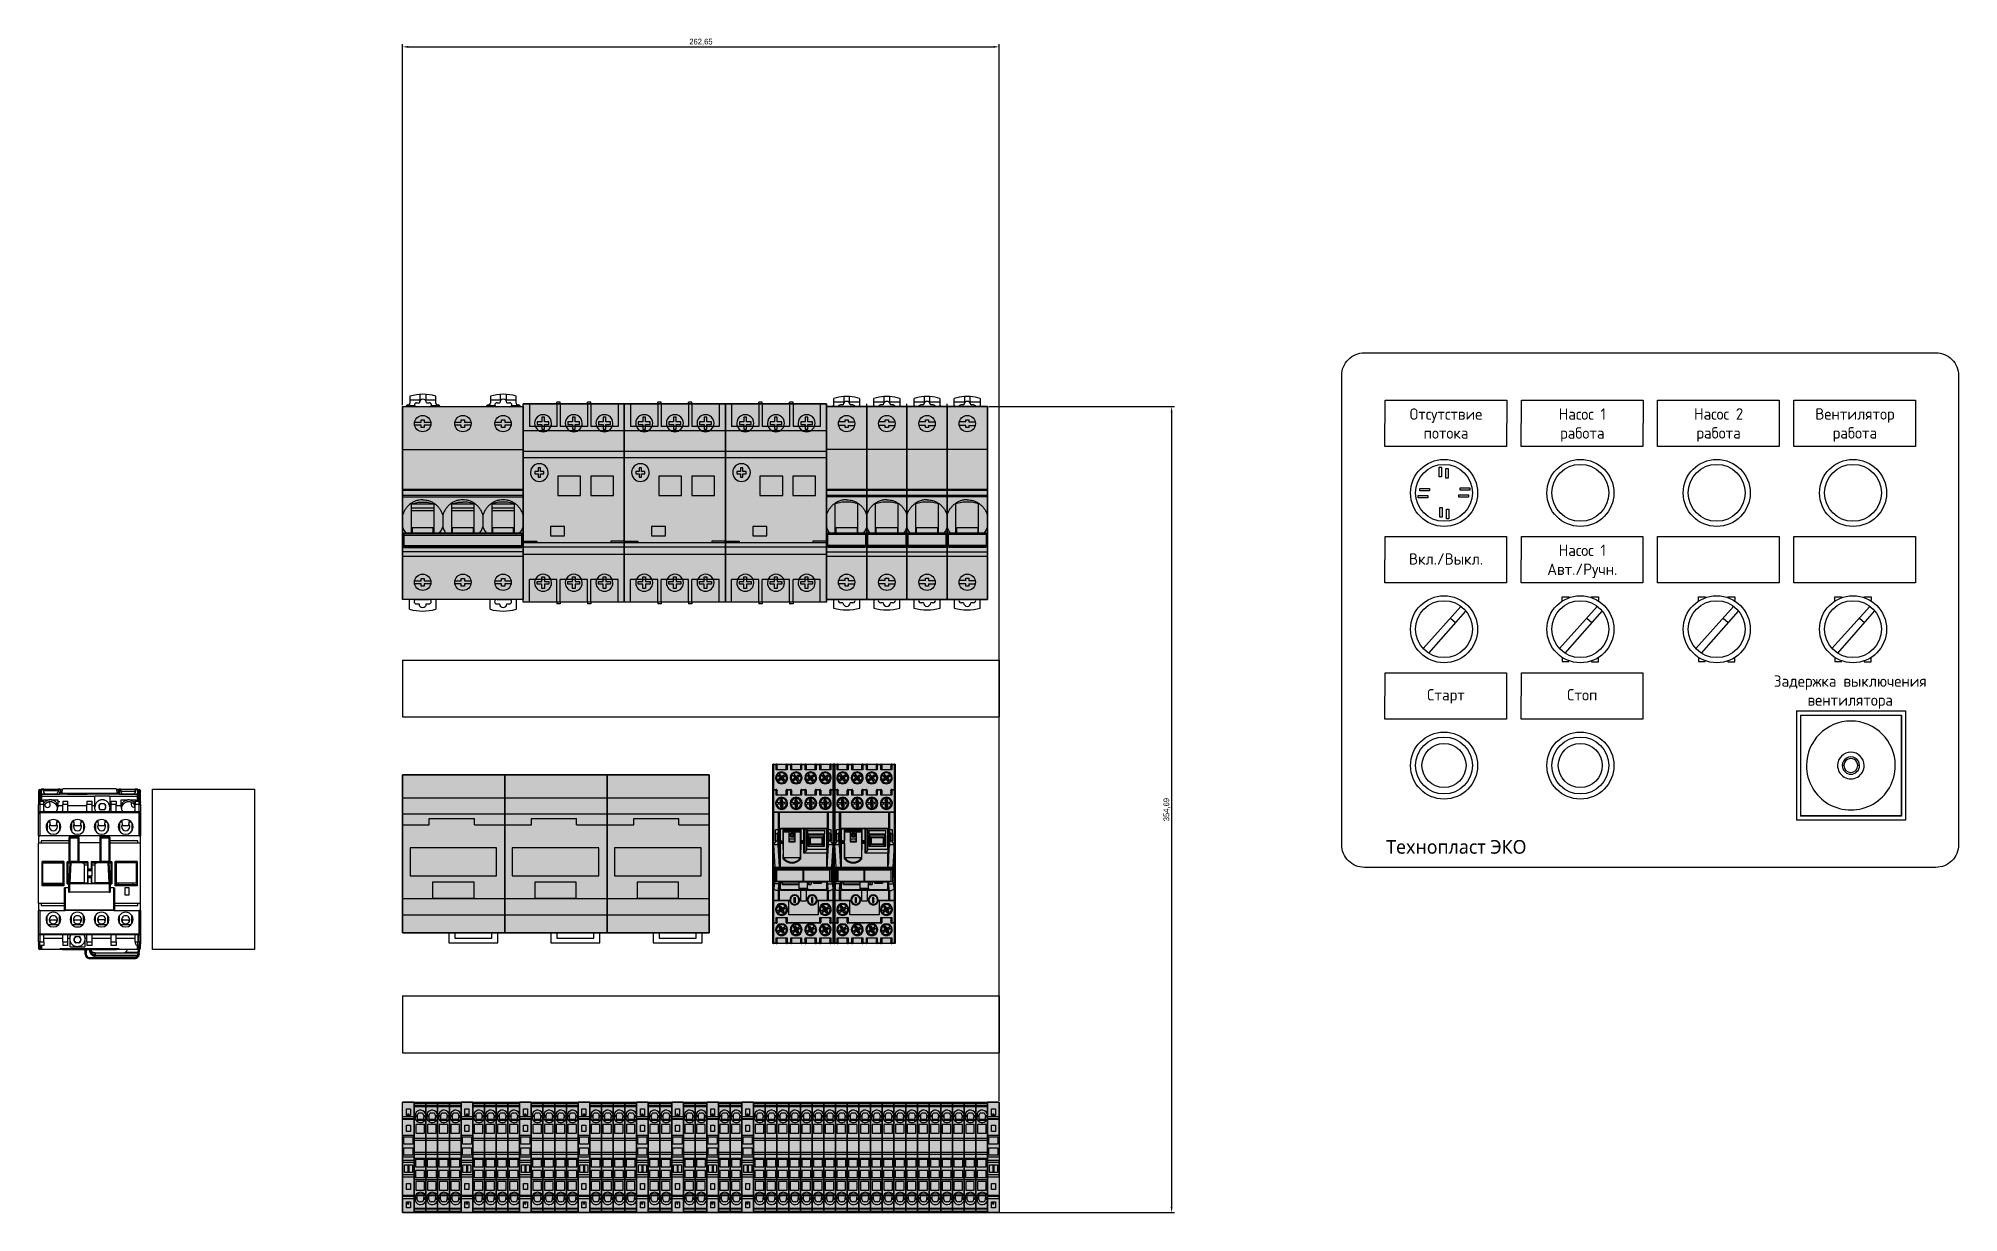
# Model space of a CAD drawing. Extents: x -20 to 1437, y -5898 to 436.
# Drawn here: x 592 to 1437, y -80 to 436 of the extents above; entities that cross this region are included whole.
import ezdxf

# ---------------------------------------------------------------- set-up
doc = ezdxf.new("R2010")
doc.units = 0
for name, color, linetype in [('HIDDEN', 7, 'Continuous'), ('layer 1', 7, 'Continuous'), ('MAIN-1', 7, 'Continuous'), ('SYMS', 7, 'Continuous'), ('THICK', 7, 'Continuous')]:
    doc.layers.add(name, color=color, linetype=linetype)
doc.dimstyles.new('ISO-25', dxfattribs={"dimtxt": 2.5, "dimasz": 2.5, "dimexe": 1.25, "dimexo": 0.625, "dimtad": 1, "dimtxsty": 'Standard', "dimcen": 2.5, "dimadec": 0, "dimazin": 0, "dimtfac": 1, "dimtmove": 0, "dimatfit": 3, "dimfxl": 1, "dimarcsym": 0})

msp = doc.modelspace()

# ---------------------------------------------------------------- texts
at = {"layer": 'SYMS', "attachment_point": 1}
for s, width, heights, insert, char_height in [('\\pxqc;{\\fGOST Common|b0|i0|c204|p34;Отсутствие \\Pпотока}', 62.00574, [14.939], (1180.32, 273.671), 5), ('\\pxqc;{\\fGOST Common|b0|i0|c204|p34;Насос 1\\Pработа}', 62.00574, [14.939], (1240.32, 273.671), 5), ('\\pxqc;{\\fGOST Common|b0|i0|c204|p34;Насос 2\\Pработа}', 62.00574, [14.939], (1300.299, 273.714), 5), ('\\pxqc;{\\fGOST Common|b0|i0|c204|p34;Вентилятор\\Pработа}', 62.00574, [14.939], (1360.299, 273.714), 5), ('\\pxqc;{\\fGOST Common|b0|i0|c204|p34;Насос 1\\PАвт.\\fGOST Common|b0|i0|c0|p34;/\\fGOST Common|b0|i0|c204|p34;Ручн.}', 62.00574, [14.939], (1240.299, 213.714), 5), ('\\pxqc;{\\fGOST Common|b0|i0|c204|p34;Вкл.\\fGOST Common|b0|i0|c0|p34;/\\fGOST Common|b0|i0|c204|p34;Выкл.}', 62.00574, [14.939], (1180.299, 209.897), 5), ('\\pxqc;{\\fGOST Common|b0|i0|c204|p34;Задержка выключения \\Pвентилятора}', 121.02852, [19.515], (1328.741, 156.155), 5), ('\\pxqc;{\\fGOST Common|b0|i0|c204|p34;Старт}', 62.00574, [14.939], (1180.299, 150.118), 5), ('\\pxqc;{\\fGOST Common|b0|i0|c204|p34;Стоп}', 62.00574, [14.939], (1240.299, 150.118), 5), ('{\\f@Malgun Gothic|b0|i0|c204|p34;Технопласт ЭКО}', 109.79893, [0], (1184.991, 83.697), 6)]:
    msp.add_mtext_dynamic_manual_height_columns(s, width=width, gutter_width=12.5, heights=heights, dxfattribs=dict(at, insert=insert, char_height=char_height))

# ---------------------------------------------------------------- blocks, each defined once
blk = doc.blocks.new('ST_2_5-select__2', base_point=(-161.48, 74.58))
at = {"color": 7, "linetype": 'Continuous'}
for p, q in [((-161.48, 79.73), (-161.48, 74.58)), ((-160.84, 79.73), (-161.48, 79.73)), ((-160.84, 79.73), (-160.84, 74.58)), ((-159.88, 79.73), (-160.84, 79.73)), ((-159.88, 74.58), (-159.88, 79.73)), ((-159.78, 79.73), (-159.88, 79.73)), ((-159.78, 79.73), (-159.78, 74.58)), ((-159.52, 79.73), (-159.78, 79.73)), ((-159.52, 79.73), (-159.52, 74.58)), ((-146.9, 79.73), (-159.52, 79.73)), ((-156.68, 76.53), (-156.68, 77.43)), ((-155.68, 78.43), (-155.56, 78.43)), ((-155.56, 79.38), (-154.96, 79.38)), ((-155.56, 78.43), (-154.96, 78.43)), ((-154.96, 78.43), (-154.03, 78.43)), ((-154.03, 78.43), (-154.03, 75.53)), ((-154.03, 78.43), (-153.41, 78.43)), ((-153.41, 78.43), (-153.41, 78.58)), ((-153.41, 75.53), (-153.41, 78.43)), ((-151.58, 79.08), (-151.58, 75.28)), ((-147.78, 79.08), (-151.58, 79.08)), ((-147.78, 75.28), (-147.78, 79.08)), ((-146.9, 79.73), (-146.9, 74.58)), ((-146.18, 79.73), (-146.9, 79.73)), ((-138.18, 79.73), (-146.18, 79.73)), ((-146.18, 79.16), (-146.18, 79.73)), ((-146.18, 75.16), (-146.18, 79.16)), ((-143.03, 79.16), (-146.18, 79.16)), ((-143.03, 75.16), (-143.03, 79.16)), ((-141.33, 79.16), (-141.33, 75.16)), ((-138.18, 79.16), (-141.33, 79.16)), ((-137.47, 79.73), (-138.18, 79.73)), ((-138.18, 79.16), (-138.18, 79.73)), ((-138.18, 75.16), (-138.18, 79.16)), ((-137.47, 79.73), (-137.47, 74.58)), ((-135.79, 79.73), (-137.47, 79.73)), ((-135.79, 79.73), (-135.79, 74.58)), ((-134.87, 79.73), (-135.79, 79.73)), ((-134.87, 79.73), (-134.87, 74.58)), ((-129.6, 79.73), (-134.87, 79.73)), ((-129.6, 79.73), (-129.6, 74.58)), ((-128.67, 79.73), (-129.6, 79.73)), ((-128.67, 79.73), (-128.67, 74.58)), ((-114.84, 79.73), (-128.67, 79.73)), ((-122.78, 79.08), (-126.58, 79.08)), ((-126.58, 79.08), (-126.58, 75.28)), ((-122.78, 75.28), (-122.78, 79.08)), ((-120.96, 78.43), (-120.96, 78.58)), ((-120.96, 75.53), (-120.96, 78.43)), ((-120.33, 78.43), (-120.96, 78.43)), ((-120.33, 78.43), (-120.33, 75.53)), ((-119.41, 78.43), (-120.33, 78.43)), ((-118.81, 79.38), (-119.41, 79.38)), ((-118.81, 78.43), (-119.41, 78.43)), ((-118.68, 78.43), (-118.81, 78.43)), ((-117.68, 76.53), (-117.68, 77.43)), ((-114.84, 79.73), (-114.84, 74.58)), ((-114.59, 79.73), (-114.84, 79.73)), ((-114.59, 79.73), (-114.59, 74.58)), ((-114.49, 79.73), (-114.59, 79.73)), ((-114.49, 74.58), (-114.49, 79.73)), ((-113.52, 79.73), (-114.49, 79.73)), ((-113.52, 79.73), (-113.52, 74.58)), ((-112.88, 79.73), (-113.52, 79.73)), ((-112.88, 79.73), (-112.88, 74.58)), ((-160.84, 74.58), (-161.48, 74.58)), ((-159.88, 74.58), (-160.84, 74.58)), ((-159.88, 74.58), (-159.78, 74.58)), ((-159.78, 74.58), (-159.52, 74.58)), ((-156.56, 74.58), (-159.52, 74.58)), ((-156.56, 74.58), (-156.56, 74.8)), ((-156.56, 74.58), (-155.56, 74.58)), ((-155.56, 75.53), (-155.68, 75.53)), ((-155.56, 75.53), (-154.96, 75.53)), ((-154.96, 74.58), (-155.56, 74.58)), ((-154.03, 75.53), (-154.96, 75.53)), ((-154.96, 74.58), (-153.96, 74.58)), ((-153.41, 75.53), (-154.03, 75.53)), ((-153.96, 74.58), (-153.96, 74.8)), ((-146.9, 74.58), (-153.96, 74.58)), ((-153.41, 75.38), (-153.41, 75.53)), ((-151.58, 75.28), (-147.78, 75.28)), ((-146.18, 74.58), (-146.9, 74.58)), ((-146.18, 74.58), (-146.18, 75.16)), ((-146.18, 75.16), (-143.03, 75.16)), ((-138.18, 74.58), (-146.18, 74.58)), ((-141.33, 75.16), (-138.18, 75.16)), ((-138.18, 74.58), (-138.18, 75.16)), ((-137.47, 74.58), (-138.18, 74.58)), ((-135.79, 74.58), (-137.47, 74.58)), ((-135.79, 74.58), (-134.87, 74.58)), ((-129.6, 74.58), (-134.87, 74.58)), ((-129.6, 74.58), (-128.67, 74.58)), ((-128.67, 74.58), (-120.41, 74.58)), ((-126.58, 75.28), (-122.78, 75.28)), ((-120.96, 75.38), (-120.96, 75.53)), ((-120.96, 75.53), (-120.33, 75.53)), ((-120.41, 74.58), (-120.41, 74.8)), ((-120.41, 74.58), (-119.41, 74.58)), ((-120.33, 75.53), (-119.41, 75.53)), ((-118.81, 75.53), (-119.41, 75.53)), ((-119.41, 74.58), (-118.81, 74.58)), ((-118.81, 75.53), (-118.68, 75.53)), ((-117.81, 74.58), (-118.81, 74.58)), ((-117.81, 74.58), (-117.81, 74.8)), ((-117.81, 74.58), (-114.84, 74.58)), ((-114.59, 74.58), (-114.84, 74.58)), ((-114.49, 74.58), (-114.59, 74.58)), ((-113.52, 74.58), (-114.49, 74.58)), ((-113.52, 74.58), (-112.88, 74.58))]:
    blk.add_line(p, q, dxfattribs=at)
at = {"color": 2, "linetype": 'Continuous'}
for p, q in [((-155.56, 78.43), (-155.56, 79.38)), ((-154.96, 78.43), (-154.96, 79.38)), ((-119.41, 78.43), (-119.41, 79.38)), ((-118.81, 78.43), (-118.81, 79.38)), ((-155.56, 75.53), (-155.56, 74.58)), ((-154.96, 75.53), (-154.96, 74.58)), ((-119.41, 75.53), (-119.41, 74.58)), ((-118.81, 75.53), (-118.81, 74.58))]:
    blk.add_line(p, q, dxfattribs=at)
at = {"color": 7, "linetype": 'Continuous'}
for centre, radius, start, end in [((-155.56, 76.98), 2.4, 90, 245.37568), ((-155.68, 77.43), 1, 90, 180), ((-155.68, 76.53), 1, 180, 270), ((-154.96, 76.98), 2.4, 45.3088, 90), ((-154.96, 76.98), 2.4, 314.6912, 45.3088), ((-119.41, 76.98), 2.4, 134.6912, 225.3088), ((-119.41, 76.98), 2.4, 90, 134.6912), ((-118.81, 76.98), 2.4, 294.62432, 90), ((-118.68, 77.43), 1, 360, 90), ((-118.68, 76.53), 1, 270, 360), ((-155.56, 76.98), 2.4, 245.37568, 270), ((-154.96, 76.98), 2.4, 270, 294.62432), ((-154.96, 76.98), 2.4, 294.62432, 314.6912), ((-119.41, 76.98), 2.4, 225.3088, 245.37568), ((-119.41, 76.98), 2.4, 245.37568, 270), ((-118.81, 76.98), 2.4, 270, 294.62432)]:
    blk.add_arc(centre, radius, start, end, dxfattribs=at)
for points in [[(-153.27, 78.69), (-153.31, 78.66), (-153.34, 78.63), (-153.37, 78.61), (-153.41, 78.58)], [(-121.1, 78.69), (-121.06, 78.66), (-121.03, 78.63), (-120.99, 78.61), (-120.96, 78.58)], [(-153.27, 75.27), (-153.31, 75.3), (-153.34, 75.33), (-153.37, 75.35), (-153.41, 75.38)], [(-121.1, 75.27), (-121.06, 75.3), (-121.03, 75.33), (-120.99, 75.35), (-120.96, 75.38)]]:
    blk.add_spline(points, degree=3, dxfattribs=at)
blk = doc.blocks.new('clipfix_35_5-select__2', base_point=(-147.55, 71.31))
at = {"color": 7, "linetype": 'Continuous'}
for p, q in [((-147.55, 76.46), (-147.55, 71.31)), ((-141.28, 76.46), (-147.55, 76.46)), ((-141.28, 71.31), (-141.28, 76.46)), ((-140.34, 76.46), (-141.28, 76.46)), ((-140.34, 71.31), (-140.34, 76.46)), ((-140.24, 76.46), (-140.34, 76.46)), ((-140.24, 76.46), (-140.24, 71.31)), ((-139.99, 76.46), (-140.24, 76.46)), ((-139.99, 76.46), (-139.99, 71.31)), ((-132.97, 76.46), (-139.99, 76.46)), ((-132.97, 76.46), (-132.25, 76.46)), ((-132.97, 71.31), (-132.97, 76.46)), ((-132.25, 75.88), (-132.25, 76.46)), ((-132.25, 76.46), (-124.25, 76.46)), ((-124.25, 76.46), (-124.25, 75.88)), ((-124.25, 76.46), (-123.53, 76.46)), ((-123.53, 76.46), (-121.86, 76.46)), ((-123.53, 71.31), (-123.53, 76.46)), ((-120.93, 76.46), (-121.86, 76.46)), ((-121.86, 76.46), (-121.86, 71.31)), ((-115.56, 76.46), (-120.93, 76.46)), ((-120.93, 76.46), (-120.93, 71.31)), ((-115.56, 76.46), (-115.56, 71.31)), ((-114.74, 76.46), (-115.56, 76.46)), ((-114.74, 71.31), (-114.74, 76.46)), ((-114.74, 76.46), (-106.51, 76.46)), ((-106.51, 76.46), (-106.51, 71.31)), ((-106.51, 76.46), (-106.25, 76.46)), ((-106.25, 71.31), (-106.25, 76.46)), ((-106.25, 76.46), (-106.15, 76.46)), ((-105.21, 76.46), (-106.15, 76.46)), ((-106.15, 71.31), (-106.15, 76.46)), ((-105.21, 76.46), (-98.95, 76.46)), ((-105.21, 71.31), (-105.21, 76.46)), ((-98.95, 71.31), (-98.95, 76.46)), ((-141.28, 71.31), (-147.55, 71.31)), ((-144.65, 73.03), (-144.65, 74.73)), ((-144.65, 74.73), (-141.75, 74.73)), ((-141.75, 73.03), (-144.65, 73.03)), ((-142.26, 74.08), (-142.39, 74.08)), ((-142.39, 73.68), (-142.39, 74.08)), ((-142.26, 73.68), (-142.39, 73.68)), ((-142.26, 74.08), (-142.26, 73.68)), ((-142.26, 74.08), (-141.75, 74.08)), ((-142.26, 73.68), (-141.75, 73.68)), ((-141.75, 74.73), (-141.75, 74.08)), ((-141.75, 74.08), (-141.75, 73.68)), ((-141.75, 73.68), (-141.75, 73.03)), ((-140.34, 71.31), (-141.28, 71.31)), ((-140.24, 71.31), (-140.34, 71.31)), ((-139.99, 71.31), (-140.24, 71.31)), ((-132.97, 71.31), (-139.99, 71.31)), ((-137.4, 74.73), (-134.7, 74.73)), ((-137.4, 73.03), (-137.4, 74.73)), ((-134.7, 73.03), (-137.4, 73.03)), ((-134.7, 74.73), (-134.7, 73.03)), ((-132.97, 71.31), (-132.25, 71.31)), ((-132.25, 71.88), (-132.25, 75.88)), ((-132.25, 75.88), (-129.1, 75.88)), ((-129.1, 71.88), (-132.25, 71.88)), ((-132.25, 71.31), (-132.25, 71.88)), ((-132.25, 71.31), (-124.25, 71.31)), ((-129.1, 75.88), (-129.1, 71.88)), ((-127.4, 75.88), (-124.25, 75.88)), ((-127.4, 71.88), (-127.4, 75.88)), ((-124.25, 71.88), (-127.4, 71.88)), ((-124.25, 75.88), (-124.25, 71.88)), ((-124.25, 71.88), (-124.25, 71.31)), ((-124.25, 71.31), (-123.53, 71.31)), ((-123.53, 71.31), (-121.86, 71.31)), ((-121.86, 71.31), (-120.93, 71.31)), ((-120.93, 71.31), (-115.56, 71.31)), ((-120.02, 75.63), (-116.57, 75.63)), ((-120.02, 74.08), (-120.02, 75.63)), ((-120.02, 74.08), (-116.57, 74.08)), ((-120.02, 73.68), (-120.02, 74.08)), ((-120.02, 73.68), (-116.57, 73.68)), ((-120.02, 72.13), (-120.02, 73.68)), ((-116.57, 72.13), (-120.02, 72.13)), ((-116.57, 75.63), (-116.57, 74.08)), ((-116.57, 74.08), (-116.57, 73.68)), ((-116.57, 73.68), (-116.57, 72.13)), ((-115.56, 71.31), (-114.74, 71.31)), ((-114.74, 71.31), (-106.51, 71.31)), ((-111.8, 74.73), (-109.1, 74.73)), ((-111.8, 73.03), (-111.8, 74.73)), ((-109.1, 73.03), (-111.8, 73.03)), ((-109.1, 74.73), (-109.1, 73.03)), ((-106.51, 71.31), (-106.25, 71.31)), ((-106.25, 71.31), (-106.15, 71.31)), ((-105.21, 71.31), (-106.15, 71.31)), ((-105.21, 71.31), (-98.95, 71.31)), ((-103.7, 74.08), (-103.7, 74.73)), ((-103.7, 74.73), (-101, 74.73)), ((-103.7, 73.68), (-103.7, 74.08)), ((-103.7, 74.08), (-103.36, 74.08)), ((-103.7, 73.68), (-103.36, 73.68)), ((-103.7, 73.03), (-103.7, 73.68)), ((-101, 73.03), (-103.7, 73.03)), ((-103.36, 74.08), (-103.36, 73.68)), ((-102.66, 74.08), (-103.36, 74.08)), ((-102.66, 73.68), (-103.36, 73.68)), ((-102.66, 74.08), (-102.66, 73.68)), ((-101, 74.73), (-101, 73.03))]:
    blk.add_line(p, q, dxfattribs=at)
blk = doc.blocks.new('*D43')
at = {"layer": 'Defpoints', "color": 0, "transparency": 16777216}
for p in [(1014.7, 432.77), (752.05, 274.44), (1014.7, -31.65)]:
    blk.add_point(p, dxfattribs=at)
at = {"layer": 'SYMS', "color": 0, "lineweight": -2, "transparency": 16777216}
for p, q in [((752.05, 275.06), (752.05, 434.02)), ((754.55, 432.77), (1012.2, 432.77)), ((1014.7, -31.03), (1014.7, 434.02))]:
    blk.add_line(p, q, dxfattribs=at)
at = {"layer": 'SYMS', "color": 0, "transparency": 16777216}
for points in [[(754.55, 433.18), (754.55, 432.35), (752.05, 432.77)], [(1012.2, 433.18), (1012.2, 432.35), (1014.7, 432.77)]]:
    blk.add_solid(points, dxfattribs=at)
at = {"layer": 'SYMS', "color": 0, "transparency": 16777216, "insert": (883.38, 434.85), "char_height": 2.5, "attachment_point": 5}
blk.add_mtext('262,65', dxfattribs=at)
blk = doc.blocks.new('*D44')
at = {"layer": 'Defpoints', "color": 0, "transparency": 16777216}
for p in [(1009.45, 274.44), (1006.12, -80.25), (1090.55, -80.25)]:
    blk.add_point(p, dxfattribs=at)
at = {"layer": 'SYMS', "color": 0, "lineweight": -2, "transparency": 16777216}
for p, q in [((1010.08, 274.44), (1091.8, 274.44)), ((1090.55, 271.94), (1090.55, -77.75)), ((1006.74, -80.25), (1091.8, -80.25))]:
    blk.add_line(p, q, dxfattribs=at)
at = {"layer": 'SYMS', "color": 0, "transparency": 16777216}
for points in [[(1090.13, 271.94), (1090.96, 271.94), (1090.55, 274.44)], [(1090.13, -77.75), (1090.96, -77.75), (1090.55, -80.25)]]:
    blk.add_solid(points, dxfattribs=at)
at = {"layer": 'SYMS', "color": 0, "transparency": 16777216, "insert": (1088.46, 97.09), "char_height": 2.5, "attachment_point": 5, "rotation": 90}
blk.add_mtext('354,69', dxfattribs=at)
blk = doc.blocks.new('*U46')
at = {"layer": 'SYMS'}
for points in [[(3.76, 5.26), (4.79, 5.26), (4.79, 1.01), (3.76, 1.01)], [(-4.79, -5.26), (-4.79, -4.23), (-0.54, -4.23), (-0.54, -5.26)]]:
    blk.add_lwpolyline(points, close=True, dxfattribs=at)
blk = doc.blocks.new('*U47')
at = {"layer": 'SYMS', "color": 0, "linetype": 'ByBlock', "lineweight": -2, "transparency": 16777216}
blk.add_blockref('*U46', (1204.55, 242.6), dxfattribs=at)
for p, rotation in [((1216.56, 242.4), 270.0000000000001), ((1204.35, 230.59), 89.99999999999999), ((1216.36, 230.39), 180)]:
    blk.add_blockref('*U46', p, dxfattribs=dict(at, rotation=rotation))

# ---------------------------------------------------------------- dimensions: what is measured, and where the dimension line sits
at = {"layer": 'SYMS'}
dim = msp.add_linear_dim(base=(1014.705, 432.767), p1=(752.055, 274.435), p2=(1014.705, -31.651), dimstyle='ISO-25', dxfattribs=at)
dim.commit()
dim.dimension.update_dxf_attribs({"geometry": '*D43', "text_midpoint": (883.38, 434.85)})
dim = msp.add_linear_dim(base=(1090.547, -80.251), p1=(1009.455, 274.435), p2=(1006.118, -80.251), angle=90, dimstyle='ISO-25', dxfattribs=at)
dim.commit()
dim.dimension.update_dxf_attribs({"geometry": '*D44', "text_midpoint": (1088.464, 97.092)})

# ---------------------------------------------------------------- hatches: boundary and pattern name
at = {"layer": 'SYMS', "true_color": 0x636466}
h = msp.add_hatch(color=251, dxfattribs=at)
h.dxf.hatch_style = 1
h.paths.add_polyline_path([(805.155, 274.435), (752.055, 274.435), (752.055, 189.635), (805.155, 189.635)])
h = msp.add_hatch(color=251, dxfattribs=at)
h.dxf.hatch_style = 1
h.paths.add_polyline_path([(805.155, 188.435), (849.655, 188.435), (849.655, 275.635), (805.155, 275.635)])
h = msp.add_hatch(color=251, dxfattribs=at)
h.dxf.hatch_style = 1
h.paths.add_polyline_path([(849.655, 188.435), (894.155, 188.435), (894.155, 275.635), (849.655, 275.635)])
h = msp.add_hatch(color=251, dxfattribs=at)
h.dxf.hatch_style = 1
h.paths.add_polyline_path([(894.155, 188.435), (938.655, 188.435), (938.655, 275.635), (894.155, 275.635)])
h = msp.add_hatch(color=251, dxfattribs=at)
h.dxf.hatch_style = 1
h.paths.add_polyline_path([(956.355, 274.435), (938.655, 274.435), (938.655, 189.635), (956.355, 189.635)])
h = msp.add_hatch(color=251, dxfattribs=at)
h.dxf.hatch_style = 1
h.paths.add_polyline_path([(974.055, 274.435), (956.355, 274.435), (956.355, 189.635), (974.055, 189.635)])
h = msp.add_hatch(color=251, dxfattribs=at)
h.dxf.hatch_style = 1
h.paths.add_polyline_path([(991.755, 274.435), (974.055, 274.435), (974.055, 189.635), (991.755, 189.635)])
h = msp.add_hatch(color=251, dxfattribs=at)
h.dxf.hatch_style = 1
h.paths.add_polyline_path([(1009.455, 274.435), (991.755, 274.435), (991.755, 189.635), (1009.455, 189.635)])
h = msp.add_hatch(color=251, dxfattribs=at)
h.dxf.hatch_style = 1
h.paths.add_polyline_path([(752.055, 42.848), (797.055, 42.848), (797.055, 112.47), (752.055, 112.47)])
h = msp.add_hatch(color=251, dxfattribs=at)
h.dxf.hatch_style = 1
h.paths.add_polyline_path([(797.055, 42.848), (842.055, 42.848), (842.055, 112.47), (797.055, 112.47)])
h = msp.add_hatch(color=251, dxfattribs=at)
h.dxf.hatch_style = 1
h.paths.add_polyline_path([(842.055, 42.848), (887.055, 42.848), (887.055, 112.47), (842.055, 112.47)])
h = msp.add_hatch(color=251, dxfattribs=at)
h.dxf.hatch_style = 1
h.paths.add_polyline_path([(915.044, 38.159), (941.944, 38.159), (941.944, 117.159), (915.044, 117.159)])
h = msp.add_hatch(color=251, dxfattribs=at)
h.dxf.hatch_style = 1
h.paths.add_polyline_path([(941.944, 38.159), (968.844, 38.159), (968.844, 117.159), (941.944, 117.159)])
h = msp.add_hatch(color=251, dxfattribs=at)
h.dxf.hatch_style = 1
h.paths.add_polyline_path([(757.205, -31.651), (752.055, -31.651), (752.055, -80.251), (757.205, -80.251)])
h = msp.add_hatch(color=251, dxfattribs=at)
h.dxf.hatch_style = 1
h.paths.add_polyline_path([(757.205, -80.251), (762.355, -80.251), (762.355, -31.651), (757.205, -31.651)])
h = msp.add_hatch(color=251, dxfattribs=at)
h.dxf.hatch_style = 1
h.paths.add_polyline_path([(762.355, -80.251), (767.505, -80.251), (767.505, -31.651), (762.355, -31.651)])
h = msp.add_hatch(color=251, dxfattribs=at)
h.dxf.hatch_style = 1
h.paths.add_polyline_path([(767.505, -80.251), (772.655, -80.251), (772.655, -31.651), (767.505, -31.651)])
h = msp.add_hatch(color=251, dxfattribs=at)
h.dxf.hatch_style = 1
h.paths.add_polyline_path([(772.655, -80.251), (777.805, -80.251), (777.805, -31.651), (772.655, -31.651)])
h = msp.add_hatch(color=251, dxfattribs=at)
h.dxf.hatch_style = 1
h.paths.add_polyline_path([(782.955, -31.651), (777.805, -31.651), (777.805, -80.251), (782.955, -80.251)])
h = msp.add_hatch(color=251, dxfattribs=at)
h.dxf.hatch_style = 1
h.paths.add_polyline_path([(782.955, -80.251), (788.105, -80.251), (788.105, -31.651), (782.955, -31.651)])
h = msp.add_hatch(color=251, dxfattribs=at)
h.dxf.hatch_style = 1
h.paths.add_polyline_path([(788.105, -80.251), (793.255, -80.251), (793.255, -31.651), (788.105, -31.651)])
h = msp.add_hatch(color=251, dxfattribs=at)
h.dxf.hatch_style = 1
h.paths.add_polyline_path([(793.255, -80.251), (798.405, -80.251), (798.405, -31.651), (793.255, -31.651)])
h = msp.add_hatch(color=251, dxfattribs=at)
h.dxf.hatch_style = 1
h.paths.add_polyline_path([(798.405, -80.251), (803.555, -80.251), (803.555, -31.651), (798.405, -31.651)])
h = msp.add_hatch(color=251, dxfattribs=at)
h.dxf.hatch_style = 1
h.paths.add_polyline_path([(808.705, -31.651), (803.555, -31.651), (803.555, -80.251), (808.705, -80.251)])
h = msp.add_hatch(color=251, dxfattribs=at)
h.dxf.hatch_style = 1
h.paths.add_polyline_path([(808.705, -80.251), (813.855, -80.251), (813.855, -31.651), (808.705, -31.651)])
h = msp.add_hatch(color=251, dxfattribs=at)
h.dxf.hatch_style = 1
h.paths.add_polyline_path([(813.855, -80.251), (819.005, -80.251), (819.005, -31.651), (813.855, -31.651)])
h = msp.add_hatch(color=251, dxfattribs=at)
h.dxf.hatch_style = 1
h.paths.add_polyline_path([(819.005, -80.251), (824.155, -80.251), (824.155, -31.651), (819.005, -31.651)])
h = msp.add_hatch(color=251, dxfattribs=at)
h.dxf.hatch_style = 1
h.paths.add_polyline_path([(824.155, -80.251), (829.305, -80.251), (829.305, -31.651), (824.155, -31.651)])
h = msp.add_hatch(color=251, dxfattribs=at)
h.dxf.hatch_style = 1
h.paths.add_polyline_path([(834.455, -31.651), (829.305, -31.651), (829.305, -80.251), (834.455, -80.251)])
h = msp.add_hatch(color=251, dxfattribs=at)
h.dxf.hatch_style = 1
h.paths.add_polyline_path([(834.455, -80.251), (839.605, -80.251), (839.605, -31.651), (834.455, -31.651)])
h = msp.add_hatch(color=251, dxfattribs=at)
h.dxf.hatch_style = 1
h.paths.add_polyline_path([(839.605, -80.251), (844.755, -80.251), (844.755, -31.651), (839.605, -31.651)])
h = msp.add_hatch(color=251, dxfattribs=at)
h.dxf.hatch_style = 1
h.paths.add_polyline_path([(844.755, -80.251), (849.905, -80.251), (849.905, -31.651), (844.755, -31.651)])
h = msp.add_hatch(color=251, dxfattribs=at)
h.dxf.hatch_style = 1
h.paths.add_polyline_path([(849.905, -80.251), (855.055, -80.251), (855.055, -31.651), (849.905, -31.651)])
h = msp.add_hatch(color=251, dxfattribs=at)
h.dxf.hatch_style = 1
h.paths.add_polyline_path([(860.205, -31.651), (855.055, -31.651), (855.055, -80.251), (860.205, -80.251)])
h = msp.add_hatch(color=251, dxfattribs=at)
h.dxf.hatch_style = 1
h.paths.add_polyline_path([(860.205, -80.251), (865.355, -80.251), (865.355, -31.651), (860.205, -31.651)])
h = msp.add_hatch(color=251, dxfattribs=at)
h.dxf.hatch_style = 1
h.paths.add_polyline_path([(865.355, -80.251), (870.505, -80.251), (870.505, -31.651), (865.355, -31.651)])
h = msp.add_hatch(color=251, dxfattribs=at)
h.dxf.hatch_style = 1
h.paths.add_polyline_path([(875.655, -31.651), (870.505, -31.651), (870.505, -80.251), (875.655, -80.251)])
h = msp.add_hatch(color=251, dxfattribs=at)
h.dxf.hatch_style = 1
h.paths.add_polyline_path([(875.655, -80.251), (880.805, -80.251), (880.805, -31.651), (875.655, -31.651)])
h = msp.add_hatch(color=251, dxfattribs=at)
h.dxf.hatch_style = 1
h.paths.add_polyline_path([(880.805, -80.251), (885.955, -80.251), (885.955, -31.651), (880.805, -31.651)])
h = msp.add_hatch(color=251, dxfattribs=at)
h.dxf.hatch_style = 1
h.paths.add_polyline_path([(891.105, -31.651), (885.955, -31.651), (885.955, -80.251), (891.105, -80.251)])
h = msp.add_hatch(color=251, dxfattribs=at)
h.dxf.hatch_style = 1
h.paths.add_polyline_path([(891.105, -80.251), (896.255, -80.251), (896.255, -31.651), (891.105, -31.651)])
h = msp.add_hatch(color=251, dxfattribs=at)
h.dxf.hatch_style = 1
h.paths.add_polyline_path([(896.255, -80.251), (901.405, -80.251), (901.405, -31.651), (896.255, -31.651)])
h = msp.add_hatch(color=251, dxfattribs=at)
h.dxf.hatch_style = 1
h.paths.add_polyline_path([(906.555, -31.651), (901.405, -31.651), (901.405, -80.251), (906.555, -80.251)])
h = msp.add_hatch(color=251, dxfattribs=at)
h.dxf.hatch_style = 1
h.paths.add_polyline_path([(906.555, -80.251), (911.705, -80.251), (911.705, -31.651), (906.555, -31.651)])
h = msp.add_hatch(color=251, dxfattribs=at)
h.dxf.hatch_style = 1
h.paths.add_polyline_path([(911.705, -80.251), (916.855, -80.251), (916.855, -31.651), (911.705, -31.651)])
h = msp.add_hatch(color=251, dxfattribs=at)
h.dxf.hatch_style = 1
h.paths.add_polyline_path([(916.855, -80.251), (922.005, -80.251), (922.005, -31.651), (916.855, -31.651)])
h = msp.add_hatch(color=251, dxfattribs=at)
h.dxf.hatch_style = 1
h.paths.add_polyline_path([(922.005, -80.251), (927.155, -80.251), (927.155, -31.651), (922.005, -31.651)])
h = msp.add_hatch(color=251, dxfattribs=at)
h.dxf.hatch_style = 1
h.paths.add_polyline_path([(927.155, -80.251), (932.305, -80.251), (932.305, -31.651), (927.155, -31.651)])
h = msp.add_hatch(color=251, dxfattribs=at)
h.dxf.hatch_style = 1
h.paths.add_polyline_path([(932.305, -80.251), (937.455, -80.251), (937.455, -31.651), (932.305, -31.651)])
h = msp.add_hatch(color=251, dxfattribs=at)
h.dxf.hatch_style = 1
h.paths.add_polyline_path([(937.455, -80.251), (942.605, -80.251), (942.605, -31.651), (937.455, -31.651)])
h = msp.add_hatch(color=251, dxfattribs=at)
h.dxf.hatch_style = 1
h.paths.add_polyline_path([(942.605, -80.251), (947.755, -80.251), (947.755, -31.651), (942.605, -31.651)])
h = msp.add_hatch(color=251, dxfattribs=at)
h.dxf.hatch_style = 1
h.paths.add_polyline_path([(947.755, -80.251), (952.905, -80.251), (952.905, -31.651), (947.755, -31.651)])
h = msp.add_hatch(color=251, dxfattribs=at)
h.dxf.hatch_style = 1
h.paths.add_polyline_path([(952.905, -80.251), (958.055, -80.251), (958.055, -31.651), (952.905, -31.651)])
h = msp.add_hatch(color=251, dxfattribs=at)
h.dxf.hatch_style = 1
h.paths.add_polyline_path([(958.055, -80.251), (963.205, -80.251), (963.205, -31.651), (958.055, -31.651)])
h = msp.add_hatch(color=251, dxfattribs=at)
h.dxf.hatch_style = 1
h.paths.add_polyline_path([(963.205, -80.251), (968.355, -80.251), (968.355, -31.651), (963.205, -31.651)])
h = msp.add_hatch(color=251, dxfattribs=at)
h.dxf.hatch_style = 1
h.paths.add_polyline_path([(968.355, -80.251), (973.505, -80.251), (973.505, -31.651), (968.355, -31.651)])
h = msp.add_hatch(color=251, dxfattribs=at)
h.dxf.hatch_style = 1
h.paths.add_polyline_path([(973.505, -80.251), (978.655, -80.251), (978.655, -31.651), (973.505, -31.651)])
h = msp.add_hatch(color=251, dxfattribs=at)
h.dxf.hatch_style = 1
h.paths.add_polyline_path([(978.655, -80.251), (983.805, -80.251), (983.805, -31.651), (978.655, -31.651)])
h = msp.add_hatch(color=251, dxfattribs=at)
h.dxf.hatch_style = 1
h.paths.add_polyline_path([(983.805, -80.251), (988.955, -80.251), (988.955, -31.651), (983.805, -31.651)])
h = msp.add_hatch(color=251, dxfattribs=at)
h.dxf.hatch_style = 1
h.paths.add_polyline_path([(988.955, -80.251), (994.105, -80.251), (994.105, -31.651), (988.955, -31.651)])
h = msp.add_hatch(color=251, dxfattribs=at)
h.dxf.hatch_style = 1
h.paths.add_polyline_path([(994.105, -80.251), (999.255, -80.251), (999.255, -31.651), (994.105, -31.651)])
h = msp.add_hatch(color=251, dxfattribs=at)
h.dxf.hatch_style = 1
h.paths.add_polyline_path([(999.255, -80.251), (1004.405, -80.251), (1004.405, -31.651), (999.255, -31.651)])
h = msp.add_hatch(color=251, dxfattribs=at)
h.dxf.hatch_style = 1
h.paths.add_polyline_path([(1004.405, -80.251), (1009.555, -80.251), (1009.555, -31.651), (1004.405, -31.651)])
h = msp.add_hatch(color=251, dxfattribs=at)
h.dxf.hatch_style = 1
h.paths.add_polyline_path([(1014.705, -31.651), (1009.555, -31.651), (1009.555, -80.251), (1014.705, -80.251)])

# ---------------------------------------------------------------- linework, layer by layer
at = {"color": 7, "linetype": 'Continuous'}
for p, q in [((755.305, 279.034), (755.305, 275.965)), ((759.755, 277.399), (759.755, 279.857)), ((762.255, 279.86), (762.255, 277.399)), ((766.705, 275.965), (766.705, 279.047)), ((790.705, 279.034), (790.705, 275.965)), ((795.155, 277.399), (795.155, 279.857)), ((797.655, 279.86), (797.655, 277.399)), ((802.105, 275.965), (802.105, 279.047)), ((752.055, 274.435), (752.055, 189.635)), ((752.055, 274.435), (805.155, 274.435)), ((754.087, 274.932), (757.281, 274.932)), ((754.305, 275.192), (754.305, 274.962)), ((755.305, 277.399), (759.755, 277.399)), ((757.255, 275.163), (757.255, 275.162)), ((758.255, 276.165), (759.455, 276.165)), ((762.255, 277.399), (766.705, 277.399)), ((762.555, 276.165), (763.755, 276.165)), ((764.728, 274.932), (767.922, 274.932)), ((767.705, 275.192), (767.704, 274.962)), ((789.487, 274.932), (792.681, 274.932)), ((789.705, 275.192), (789.705, 274.962)), ((790.705, 277.399), (795.155, 277.399)), ((792.655, 275.163), (792.655, 275.162)), ((793.655, 276.165), (794.855, 276.165)), ((797.655, 277.399), (802.105, 277.399)), ((797.955, 276.165), (799.155, 276.165)), ((800.128, 274.932), (803.322, 274.932)), ((803.105, 275.192), (803.104, 274.962)), ((805.155, 189.635), (805.155, 274.435)), ((849.655, 189.635), (849.655, 274.435)), ((894.155, 189.635), (894.155, 274.435)), ((938.655, 189.635), (938.655, 274.435)), ((956.355, 274.435), (938.655, 274.435)), ((941.805, 276.437), (941.805, 278.072)), ((946.255, 276.437), (941.805, 276.437)), ((941.805, 275.002), (941.805, 276.435)), ((945.955, 275.203), (944.755, 275.203)), ((946.255, 278.895), (946.255, 276.437)), ((948.755, 276.437), (948.755, 278.898)), ((953.205, 276.437), (948.755, 276.437)), ((950.255, 275.203), (949.055, 275.203)), ((953.205, 278.085), (953.205, 276.437)), ((953.205, 276.435), (953.205, 275.002)), ((956.355, 189.635), (956.355, 274.435)), ((956.355, 189.635), (956.355, 274.435)), ((974.055, 274.435), (956.355, 274.435)), ((959.505, 276.437), (959.505, 278.072)), ((963.955, 276.437), (959.505, 276.437)), ((959.505, 275.002), (959.505, 276.435)), ((963.655, 275.203), (962.455, 275.203)), ((963.955, 278.895), (963.955, 276.437)), ((966.455, 276.437), (966.455, 278.898)), ((970.905, 276.437), (966.455, 276.437)), ((967.955, 275.203), (966.755, 275.203)), ((970.905, 278.085), (970.905, 276.437)), ((970.905, 276.435), (970.905, 275.002)), ((974.055, 189.635), (974.055, 274.435)), ((974.055, 189.635), (974.055, 274.435)), ((991.755, 274.435), (974.055, 274.435)), ((977.205, 276.437), (977.205, 278.072)), ((981.655, 276.437), (977.205, 276.437)), ((977.205, 275.002), (977.205, 276.435)), ((981.355, 275.203), (980.155, 275.203)), ((981.655, 278.895), (981.655, 276.437)), ((984.155, 276.437), (984.155, 278.898)), ((988.605, 276.437), (984.155, 276.437)), ((985.655, 275.203), (984.455, 275.203)), ((988.605, 278.085), (988.605, 276.437)), ((988.605, 276.435), (988.605, 275.002)), ((991.755, 189.635), (991.755, 274.435)), ((991.755, 189.635), (991.755, 274.435)), ((1009.455, 274.435), (991.755, 274.435)), ((994.905, 276.437), (994.905, 278.072)), ((999.355, 276.437), (994.905, 276.437)), ((994.905, 275.002), (994.905, 276.435)), ((999.055, 275.203), (997.855, 275.203)), ((999.355, 278.895), (999.355, 276.437)), ((1001.855, 276.437), (1001.855, 278.898)), ((1006.305, 276.437), (1001.855, 276.437)), ((1003.355, 275.203), (1002.155, 275.203)), ((1006.305, 278.085), (1006.305, 276.437)), ((1006.305, 276.435), (1006.305, 275.002)), ((1009.455, 189.635), (1009.455, 274.435)), ((757.373, 267.654), (760.205, 267.654)), ((760.205, 266.254), (757.373, 266.254)), ((760.205, 267.654), (760.205, 268.675)), ((760.205, 268.675), (761.605, 268.675)), ((760.205, 265.234), (760.205, 266.254)), ((761.605, 265.234), (760.205, 265.234)), ((761.605, 268.675), (761.605, 267.654)), ((761.605, 267.654), (764.436, 267.654)), ((761.605, 266.254), (761.605, 265.234)), ((764.436, 266.254), (761.605, 266.254)), ((775.073, 267.654), (777.905, 267.654)), ((777.905, 266.254), (775.073, 266.254)), ((777.905, 267.654), (777.905, 268.675)), ((777.905, 268.675), (779.305, 268.675)), ((777.905, 265.234), (777.905, 266.254)), ((779.305, 265.234), (777.905, 265.234)), ((779.305, 268.675), (779.305, 267.654)), ((779.305, 267.654), (782.136, 267.654)), ((779.305, 266.254), (779.305, 265.234)), ((782.136, 266.254), (779.305, 266.254)), ((792.773, 267.654), (795.605, 267.654)), ((795.605, 266.254), (792.773, 266.254)), ((795.605, 267.654), (795.605, 268.675)), ((795.605, 268.675), (797.005, 268.675)), ((795.605, 265.234), (795.605, 266.254)), ((797.005, 265.234), (795.605, 265.234)), ((797.005, 268.675), (797.005, 267.654)), ((797.005, 267.654), (799.836, 267.654)), ((797.005, 266.254), (797.005, 265.234)), ((799.836, 266.254), (797.005, 266.254)), ((946.805, 267.704), (943.984, 267.704)), ((946.805, 266.204), (943.984, 266.204)), ((946.805, 267.704), (946.805, 268.704)), ((946.805, 268.704), (948.205, 268.704)), ((946.805, 265.204), (946.805, 266.204)), ((948.205, 265.204), (946.805, 265.204)), ((948.205, 268.704), (948.205, 267.704)), ((948.205, 267.704), (951.026, 267.704)), ((948.205, 266.204), (948.205, 265.204)), ((948.205, 266.204), (951.026, 266.204)), ((964.505, 267.704), (961.684, 267.704)), ((964.505, 266.204), (961.684, 266.204)), ((964.505, 267.704), (964.505, 268.704)), ((964.505, 268.704), (965.905, 268.704)), ((964.505, 265.204), (964.505, 266.204)), ((965.905, 265.204), (964.505, 265.204)), ((965.905, 268.704), (965.905, 267.704)), ((965.905, 267.704), (968.726, 267.704)), ((965.905, 266.204), (965.905, 265.204)), ((965.905, 266.204), (968.726, 266.204)), ((982.205, 267.704), (979.384, 267.704)), ((982.205, 266.204), (979.384, 266.204)), ((982.205, 267.704), (982.205, 268.704)), ((982.205, 268.704), (983.605, 268.704)), ((982.205, 265.204), (982.205, 266.204)), ((983.605, 265.204), (982.205, 265.204)), ((983.605, 268.704), (983.605, 267.704)), ((983.605, 267.704), (986.426, 267.704)), ((983.605, 266.204), (983.605, 265.204)), ((983.605, 266.204), (986.426, 266.204)), ((999.905, 267.704), (997.084, 267.704)), ((999.905, 266.204), (997.084, 266.204)), ((999.905, 267.704), (999.905, 268.704)), ((999.905, 268.704), (1001.305, 268.704)), ((999.905, 265.204), (999.905, 266.204)), ((1001.305, 265.204), (999.905, 265.204)), ((1001.305, 268.704), (1001.305, 267.704)), ((1001.305, 267.704), (1004.126, 267.704)), ((1001.305, 266.204), (1001.305, 265.204)), ((1001.305, 266.204), (1004.126, 266.204)), ((752.055, 255.536), (805.155, 255.536)), ((956.355, 255.536), (938.655, 255.536)), ((974.055, 255.536), (956.355, 255.536)), ((991.755, 255.536), (974.055, 255.536)), ((1009.455, 255.536), (991.755, 255.536)), ((805.155, 238.033), (752.055, 238.033)), ((752.055, 237.633), (805.155, 237.633)), ((956.355, 238.033), (938.655, 238.033)), ((938.655, 237.633), (956.355, 237.633)), ((974.055, 238.033), (956.355, 238.033)), ((956.355, 237.633), (974.055, 237.633)), ((991.755, 238.033), (974.055, 238.033)), ((974.055, 237.633), (991.755, 237.633)), ((1009.455, 238.033), (991.755, 238.033)), ((991.755, 237.633), (1009.455, 237.633)), ((752.055, 235.533), (805.155, 235.533)), ((752.055, 234.739), (805.155, 234.739)), ((755.905, 231.676), (755.905, 218.865)), ((765.905, 231.531), (755.905, 231.531)), ((755.905, 229.958), (765.905, 229.958)), ((765.905, 228.518), (755.905, 228.518)), ((765.905, 218.865), (765.905, 231.676)), ((773.605, 231.676), (773.605, 218.865)), ((783.605, 231.531), (773.605, 231.531)), ((773.605, 229.958), (783.605, 229.958)), ((783.605, 228.518), (773.605, 228.518)), ((783.605, 218.865), (783.605, 231.676)), ((791.305, 231.676), (791.305, 218.865)), ((801.305, 231.531), (791.305, 231.531)), ((791.305, 229.958), (801.305, 229.958)), ((801.305, 228.518), (791.305, 228.518)), ((801.305, 218.865), (801.305, 231.676)), ((938.655, 235.531), (956.355, 235.531)), ((956.355, 234.739), (938.655, 234.739)), ((942.505, 218.972), (942.505, 231.676)), ((952.505, 218.972), (952.505, 231.676)), ((956.355, 235.531), (974.055, 235.531)), ((974.055, 234.739), (956.355, 234.739)), ((960.205, 218.972), (960.205, 231.676)), ((970.205, 218.972), (970.205, 231.676)), ((974.055, 235.531), (991.755, 235.531)), ((991.755, 234.739), (974.055, 234.739)), ((977.905, 218.972), (977.905, 231.676)), ((987.905, 218.972), (987.905, 231.676)), ((991.755, 235.531), (1009.455, 235.531)), ((1009.455, 234.739), (991.755, 234.739)), ((995.605, 218.972), (995.605, 231.676)), ((1005.605, 218.972), (1005.605, 231.676)), ((756.255, 221.116), (756.255, 218.865)), ((765.555, 221.116), (756.255, 221.116)), ((765.555, 218.865), (765.555, 221.116)), ((769.755, 226.613), (769.755, 221.612)), ((783.255, 221.116), (773.955, 221.116)), ((773.955, 221.116), (773.955, 218.865)), ((783.255, 218.865), (783.255, 221.116)), ((787.455, 226.613), (787.455, 221.612)), ((800.955, 221.116), (791.655, 221.116)), ((791.655, 221.116), (791.655, 218.865)), ((800.955, 218.865), (800.955, 221.116)), ((942.855, 221.237), (952.155, 221.237)), ((942.855, 218.972), (942.855, 221.237)), ((952.155, 221.237), (952.155, 218.972)), ((960.555, 221.237), (969.855, 221.237)), ((960.555, 218.972), (960.555, 221.237)), ((969.855, 221.237), (969.855, 218.972)), ((978.255, 221.237), (987.555, 221.237)), ((978.255, 218.972), (978.255, 221.237)), ((987.555, 221.237), (987.555, 218.972)), ((995.955, 221.237), (1005.255, 221.237)), ((995.955, 218.972), (995.955, 221.237)), ((1005.255, 221.237), (1005.255, 218.972)), ((752.605, 218.865), (752.605, 212.492)), ((752.605, 218.865), (804.605, 218.865)), ((804.605, 218.512), (752.605, 218.512)), ((752.605, 217.929), (804.605, 217.929)), ((752.605, 213.279), (804.605, 213.279)), ((804.605, 212.667), (752.605, 212.667)), ((752.605, 212.492), (804.605, 212.492)), ((756.255, 218.944), (755.905, 218.944)), ((765.905, 218.944), (765.555, 218.944)), ((773.955, 218.944), (773.605, 218.944)), ((783.605, 218.944), (783.255, 218.944)), ((791.655, 218.944), (791.305, 218.944)), ((801.305, 218.944), (800.955, 218.944)), ((804.605, 212.492), (804.605, 218.865)), ((939.205, 218.972), (955.805, 218.972)), ((939.205, 212.665), (939.205, 218.972)), ((955.805, 218.683), (939.205, 218.683)), ((955.805, 218.107), (939.205, 218.107)), ((939.205, 213.473), (955.805, 213.473)), ((939.205, 212.855), (955.805, 212.855)), ((939.205, 212.665), (955.805, 212.665)), ((955.805, 218.972), (955.805, 212.665)), ((956.905, 218.972), (973.505, 218.972)), ((956.905, 212.665), (956.905, 218.972)), ((973.505, 218.683), (956.905, 218.683)), ((973.505, 218.107), (956.905, 218.107)), ((956.905, 213.473), (973.505, 213.473)), ((956.905, 212.855), (973.505, 212.855)), ((956.905, 212.665), (973.505, 212.665)), ((973.505, 218.972), (973.505, 212.665)), ((974.605, 218.972), (991.205, 218.972)), ((974.605, 212.665), (974.605, 218.972)), ((991.205, 218.683), (974.605, 218.683)), ((991.205, 218.107), (974.605, 218.107)), ((974.605, 213.473), (991.205, 213.473)), ((974.605, 212.855), (991.205, 212.855)), ((974.605, 212.665), (991.205, 212.665)), ((991.205, 218.972), (991.205, 212.665)), ((992.305, 218.972), (1008.905, 218.972)), ((992.305, 212.665), (992.305, 218.972)), ((1008.905, 218.683), (992.305, 218.683)), ((1008.905, 218.107), (992.305, 218.107)), ((992.305, 213.473), (1008.905, 213.473)), ((992.305, 212.855), (1008.905, 212.855)), ((992.305, 212.665), (1008.905, 212.665)), ((1008.905, 218.972), (1008.905, 212.665)), ((805.155, 210.536), (752.055, 210.536)), ((805.155, 208.523), (752.055, 208.523)), ((938.655, 210.536), (956.355, 210.536)), ((956.355, 208.523), (938.655, 208.523)), ((956.355, 210.536), (974.055, 210.536)), ((974.055, 208.523), (956.355, 208.523)), ((974.055, 210.536), (991.755, 210.536)), ((991.755, 208.523), (974.055, 208.523)), ((991.755, 210.536), (1009.455, 210.536)), ((1009.455, 208.523), (991.755, 208.523)), ((757.373, 197.835), (760.205, 197.835)), ((760.205, 196.435), (757.373, 196.435)), ((760.205, 198.855), (761.605, 198.855)), ((760.205, 197.835), (760.205, 198.855)), ((760.205, 195.415), (760.205, 196.435)), ((761.605, 195.415), (760.205, 195.415)), ((761.605, 198.855), (761.605, 197.835)), ((761.605, 197.835), (764.436, 197.835)), ((764.436, 196.435), (761.605, 196.435)), ((761.605, 196.435), (761.605, 195.415)), ((775.073, 197.835), (777.905, 197.835)), ((777.905, 196.435), (775.073, 196.435)), ((777.905, 198.855), (779.305, 198.855)), ((777.905, 197.835), (777.905, 198.855)), ((777.905, 195.415), (777.905, 196.435)), ((779.305, 195.415), (777.905, 195.415)), ((779.305, 198.855), (779.305, 197.835)), ((779.305, 197.835), (782.136, 197.835)), ((782.136, 196.435), (779.305, 196.435)), ((779.305, 196.435), (779.305, 195.415)), ((792.773, 197.835), (795.605, 197.835)), ((795.605, 196.435), (792.773, 196.435)), ((795.605, 198.855), (797.005, 198.855)), ((795.605, 197.835), (795.605, 198.855)), ((795.605, 195.415), (795.605, 196.435)), ((797.005, 195.415), (795.605, 195.415)), ((797.005, 198.855), (797.005, 197.835)), ((797.005, 197.835), (799.836, 197.835)), ((799.836, 196.435), (797.005, 196.435)), ((797.005, 196.435), (797.005, 195.415)), ((946.805, 197.885), (943.984, 197.885)), ((946.805, 196.385), (943.984, 196.385)), ((946.805, 198.885), (948.205, 198.885)), ((946.805, 197.885), (946.805, 198.885)), ((946.805, 195.385), (946.805, 196.385)), ((948.205, 195.385), (946.805, 195.385)), ((948.205, 198.885), (948.205, 197.885)), ((948.205, 197.885), (951.026, 197.885)), ((948.205, 196.385), (951.026, 196.385)), ((948.205, 196.385), (948.205, 195.385)), ((964.505, 197.885), (961.684, 197.885)), ((964.505, 196.385), (961.684, 196.385)), ((964.505, 198.885), (965.905, 198.885)), ((964.505, 197.885), (964.505, 198.885)), ((964.505, 195.385), (964.505, 196.385)), ((965.905, 195.385), (964.505, 195.385)), ((965.905, 198.885), (965.905, 197.885)), ((965.905, 197.885), (968.726, 197.885)), ((965.905, 196.385), (968.726, 196.385)), ((965.905, 196.385), (965.905, 195.385)), ((982.205, 197.885), (979.384, 197.885)), ((982.205, 196.385), (979.384, 196.385)), ((982.205, 198.885), (983.605, 198.885)), ((982.205, 197.885), (982.205, 198.885)), ((982.205, 195.385), (982.205, 196.385)), ((983.605, 195.385), (982.205, 195.385)), ((983.605, 198.885), (983.605, 197.885)), ((983.605, 197.885), (986.426, 197.885)), ((983.605, 196.385), (986.426, 196.385)), ((983.605, 196.385), (983.605, 195.385)), ((999.905, 197.885), (997.084, 197.885)), ((999.905, 196.385), (997.084, 196.385)), ((999.905, 198.885), (1001.305, 198.885)), ((999.905, 197.885), (999.905, 198.885)), ((999.905, 195.385), (999.905, 196.385)), ((1001.305, 195.385), (999.905, 195.385)), ((1001.305, 198.885), (1001.305, 197.885)), ((1001.305, 197.885), (1004.126, 197.885)), ((1001.305, 196.385), (1004.126, 196.385)), ((1001.305, 196.385), (1001.305, 195.385)), ((805.155, 189.635), (752.055, 189.635)), ((755.155, 185.262), (755.155, 189.635)), ((758.155, 189.597), (763.655, 189.597)), ((758.155, 187.597), (759.305, 187.597)), ((762.505, 187.597), (763.655, 187.597)), ((766.655, 189.635), (766.655, 185.262)), ((790.555, 185.262), (790.555, 189.635)), ((793.555, 189.597), (799.055, 189.597)), ((793.555, 187.597), (794.705, 187.597)), ((797.905, 187.597), (799.055, 187.597)), ((802.055, 189.635), (802.055, 185.262)), ((938.655, 189.635), (956.355, 189.635)), ((941.755, 189.635), (941.755, 185.8)), ((945.905, 188.135), (944.755, 188.135)), ((950.255, 188.135), (949.105, 188.135)), ((953.255, 185.8), (953.255, 189.635)), ((956.355, 189.635), (974.055, 189.635)), ((959.455, 189.635), (959.455, 185.8)), ((963.605, 188.135), (962.455, 188.135)), ((967.955, 188.135), (966.805, 188.135)), ((970.955, 185.8), (970.955, 189.635)), ((974.055, 189.635), (991.755, 189.635)), ((977.155, 189.635), (977.155, 185.8)), ((981.305, 188.135), (980.155, 188.135)), ((985.655, 188.135), (984.505, 188.135)), ((988.655, 185.8), (988.655, 189.635)), ((991.755, 189.635), (1009.455, 189.635)), ((994.855, 189.635), (994.855, 185.8)), ((999.005, 188.135), (997.855, 188.135)), ((1003.355, 188.135), (1002.205, 188.135)), ((1006.355, 185.8), (1006.355, 189.635))]:
    msp.add_line(p, q, dxfattribs=at)
for p, q in [((752.055, 102.27), (797.055, 102.27)), ((797.055, 102.27), (842.055, 102.27)), ((842.055, 102.27), (887.055, 102.27)), ((752.055, 95.273), (797.055, 95.273)), ((763.793, 90.422), (763.793, 93.145)), ((763.793, 93.145), (783.677, 93.145)), ((783.677, 90.422), (783.677, 93.145)), ((797.055, 95.273), (842.055, 95.273)), ((808.793, 90.422), (808.793, 93.145)), ((808.793, 93.145), (828.677, 93.145)), ((828.677, 90.422), (828.677, 93.145)), ((842.055, 95.273), (887.055, 95.273)), ((853.793, 90.422), (853.793, 93.145)), ((853.793, 93.145), (873.677, 93.145)), ((873.677, 90.422), (873.677, 93.145)), ((752.055, 90.422), (763.793, 90.422)), ((783.677, 90.422), (797.055, 90.422)), ((797.055, 90.422), (808.793, 90.422)), ((828.677, 90.422), (842.055, 90.422)), ((842.055, 90.422), (853.793, 90.422)), ((873.677, 90.422), (887.055, 90.422))]:
    msp.add_line(p, q)
at = {"lineweight": 30}
for p, q in [((752.055, 42.848), (797.055, 42.848)), ((797.055, 42.848), (842.055, 42.848)), ((842.055, 42.848), (887.055, 42.848))]:
    msp.add_line(p, q, dxfattribs=at)
at = {"color": 7, "linetype": 'Continuous'}
for points in [[(752.055, 221.612), (752.652, 220.02), (753.505, 218.865)], [(768.307, 218.865), (769.179, 220.064), (769.755, 221.612)], [(786.008, 218.865), (786.832, 219.967), (787.455, 221.612)], [(787.455, 221.612), (788.08, 219.962), (788.901, 218.865)], [(803.709, 218.865), (804.578, 220.063), (805.155, 221.612)], [(940.025, 218.972), (939.242, 220.04), (938.655, 221.612)], [(956.355, 221.612), (955.719, 219.94), (954.989, 218.972)], [(957.725, 218.972), (956.942, 220.04), (956.355, 221.612)], [(974.055, 221.612), (973.419, 219.94), (972.689, 218.972)], [(975.425, 218.972), (974.642, 220.04), (974.055, 221.612)], [(991.755, 221.612), (991.119, 219.94), (990.389, 218.972)], [(993.125, 218.972), (992.342, 220.04), (991.755, 221.612)], [(1009.455, 221.612), (1008.819, 219.94), (1008.089, 218.972)]]:
    msp.add_lwpolyline(points, dxfattribs=at)
at = {"lineweight": 30}
for points in [[(797.055, 42.848), (797.055, 112.47), (752.055, 112.47), (752.055, 42.848)], [(842.055, 42.848), (842.055, 112.47), (797.055, 112.47), (797.055, 42.848)], [(887.055, 42.848), (887.055, 112.47), (842.055, 112.47), (842.055, 42.848)]]:
    msp.add_lwpolyline(points, dxfattribs=at)
at = {"color": 7, "linetype": 'Continuous'}
for centre in [(760.905, 266.954), (778.605, 266.954), (796.305, 266.954), (947.505, 266.954), (965.205, 266.954), (982.905, 266.954), (1000.605, 266.954), (760.905, 197.135), (778.605, 197.135), (796.305, 197.135), (947.505, 197.135), (965.205, 197.135), (982.905, 197.135), (1000.605, 197.135)]:
    msp.add_circle(centre, 3.6, dxfattribs=at)
at = {"lineweight": 30}
for centre in [(1210.474, 236.456), (1270.474, 236.456), (1330.474, 236.456), (1390.474, 236.456), (1210.474, 176.456), (1270.474, 176.456), (1330.474, 176.456), (1390.474, 176.456), (1210.454, 116.456), (1270.454, 116.456)]:
    msp.add_circle(centre, 14.75, dxfattribs=at)
at = {"color": 7, "linetype": 'Continuous'}
for centre, radius, start, end in [((761.026, 260.549), 19.35, 72.933679, 107.197791), ((796.426, 260.549), 19.35, 72.933679, 107.197791), ((947.526, 259.585), 19.35, 86.359076, 93.766824), ((965.226, 259.585), 19.35, 86.359076, 93.766824), ((982.926, 259.585), 19.35, 86.359076, 93.766824), ((1000.626, 259.585), 19.35, 86.359076, 93.766824), ((754.304, 274.393), 0.799, 89.934306, 176.897949), ((754.304, 274.162), 0.799, 90.037808, 158.927207), ((754.306, 276.191), 0.999, 269.947886, 347.609124), ((758.26, 275.163), 1.006, 180.038037, 193.26852), ((758.253, 275.393), 0.999, 192.609638, 262.485088), ((758.252, 275.162), 0.997, 193.35606, 228.048202), ((763.756, 275.393), 0.999, 277.515703, 347.358989), ((763.757, 275.162), 0.997, 311.951796, 346.643894), ((763.749, 275.163), 1.006, 346.732263, 359.963887), ((767.704, 276.191), 0.999, 192.37273, 270.051963), ((767.706, 274.393), 0.799, 3.102059, 90.065727), ((767.706, 274.162), 0.799, 21.072861, 89.97782), ((789.704, 274.393), 0.799, 89.934305, 176.897949), ((789.704, 274.162), 0.799, 90.037808, 158.927207), ((789.706, 276.191), 0.999, 269.947887, 347.609124), ((793.66, 275.163), 1.006, 180.038037, 193.26852), ((793.653, 275.393), 0.999, 192.609638, 262.485088), ((793.652, 275.162), 0.997, 193.35606, 228.048202), ((799.156, 275.393), 0.999, 277.515703, 347.358989), ((799.157, 275.162), 0.997, 311.951796, 346.643894), ((799.149, 275.163), 1.006, 346.732263, 359.963887), ((803.104, 276.191), 0.999, 192.372729, 270.051961), ((803.106, 274.393), 0.799, 3.10206, 90.06573), ((803.106, 274.162), 0.799, 21.072861, 89.97782), ((940.807, 275.228), 0.997, 308.516264, 347.031893), ((940.807, 275.227), 0.997, 347.063098, 359.984943), ((947.526, 259.587), 19.35, 93.766824, 107.197791), ((944.756, 274.202), 1, 90.055696, 166.524022), ((947.526, 259.587), 19.35, 72.933679, 86.359076), ((950.254, 274.202), 1.001, 13.473907, 89.944269), ((954.202, 275.227), 0.998, 180.015212, 192.873614), ((954.202, 275.228), 0.997, 192.904903, 231.483801), ((958.507, 275.228), 0.997, 308.516264, 347.031893), ((958.507, 275.227), 0.997, 347.063098, 359.984943), ((965.226, 259.587), 19.35, 93.766824, 107.197791), ((962.456, 274.202), 1, 90.055696, 166.524022), ((965.226, 259.587), 19.35, 72.933679, 86.359076), ((967.954, 274.202), 1.001, 13.473907, 89.944269), ((971.902, 275.227), 0.998, 180.015212, 192.873614), ((971.902, 275.228), 0.997, 192.904903, 231.483801), ((976.207, 275.228), 0.997, 308.516264, 347.031893), ((976.207, 275.227), 0.997, 347.063098, 359.984943), ((982.926, 259.587), 19.35, 93.766824, 107.197791), ((980.156, 274.202), 1, 90.055696, 166.524022), ((982.926, 259.587), 19.35, 72.933679, 86.359076), ((985.654, 274.202), 1.001, 13.473907, 89.944269), ((989.602, 275.227), 0.998, 180.015212, 192.873614), ((989.602, 275.228), 0.997, 192.904903, 231.483801), ((993.907, 275.228), 0.997, 308.516264, 347.031893), ((993.907, 275.227), 0.997, 347.063098, 359.984943), ((1000.626, 259.587), 19.35, 93.766824, 107.197791), ((997.856, 274.202), 1, 90.055696, 166.524022), ((1000.626, 259.587), 19.35, 72.933679, 86.359076), ((1003.354, 274.202), 1.001, 13.473907, 89.944269), ((1007.302, 275.227), 0.998, 180.015212, 192.873614), ((1007.302, 275.228), 0.997, 192.904903, 231.483801), ((778.765, 224.083), 9.343, 195.332324, 214.054818), ((758.155, 188.597), 1, 90, 270), ((760.905, 187.597), 1.6, 180, 0), ((763.655, 188.597), 1, 270, 90), ((793.555, 188.597), 1, 90, 270), ((796.305, 187.597), 1.6, 180, 0), ((799.055, 188.597), 1, 270, 90), ((944.755, 189.135), 1, 149.996404, 270), ((947.505, 188.135), 1.6, 180, 0), ((950.255, 189.135), 1, 270, 30.003788), ((962.455, 189.135), 1, 149.996404, 270), ((965.205, 188.135), 1.6, 180, 0), ((967.955, 189.135), 1, 270, 30.003788), ((980.155, 189.135), 1, 149.996404, 270), ((982.905, 188.135), 1.6, 180, 0), ((985.655, 189.135), 1, 270, 30.003788), ((997.855, 189.135), 1, 149.996404, 270), ((1000.605, 188.135), 1.6, 180, 0), ((1003.355, 189.135), 1, 270, 30.003788), ((760.905, 206.497), 22, 254.849009, 285.150991), ((796.305, 206.497), 22, 254.849009, 285.150991), ((947.505, 207.035), 22, 254.849009, 285.150991), ((965.205, 207.035), 22, 254.849009, 285.150991), ((982.905, 207.035), 22, 254.849009, 285.150991), ((1000.605, 207.035), 22, 254.849009, 285.150991)]:
    msp.add_arc(centre, radius, start, end, dxfattribs=at)
for centre in [(761.005, 276.165), (796.405, 276.165), (947.505, 275.203), (965.205, 275.203), (982.905, 275.203), (1000.605, 275.203)]:
    msp.add_ellipse(centre, major_axis=(0, 1.554), ratio=0.9974926, start_param=-1.5707963, end_param=1.5707963, dxfattribs=at)
for points, knots in [([(754.305, 274.962), (754.435, 274.962), (754.698, 275.014), (755.03, 275.238), (755.253, 275.571), (755.305, 275.834), (755.305, 275.965)], [0, 0, 0, 0, 0.2500209, 0.4999737, 0.7499357, 1, 1, 1, 1]), ([(758.254, 276.165), (758.124, 276.165), (757.861, 276.112), (757.529, 275.889), (757.306, 275.556), (757.255, 275.293), (757.255, 275.163)], [0, 0, 0, 0, 0.250033, 0.499987, 0.7499598, 1, 1, 1, 1]), ([(764.755, 275.162), (764.755, 275.292), (764.703, 275.556), (764.481, 275.889), (764.149, 276.112), (763.886, 276.165), (763.755, 276.165)], [0, 0, 0, 0, 0.2500392, 0.5000124, 0.7499668, 1, 1, 1, 1]), ([(766.705, 275.965), (766.705, 275.835), (766.756, 275.571), (766.979, 275.238), (767.311, 275.015), (767.574, 274.962), (767.704, 274.962)], [0, 0, 0, 0, 0.2500524, 0.5000155, 0.7499724, 1, 1, 1, 1]), ([(789.705, 274.962), (789.835, 274.962), (790.098, 275.014), (790.43, 275.238), (790.653, 275.571), (790.705, 275.834), (790.705, 275.965)], [0, 0, 0, 0, 0.2500209, 0.4999737, 0.7499357, 1, 1, 1, 1]), ([(793.654, 276.165), (793.524, 276.165), (793.261, 276.112), (792.929, 275.889), (792.706, 275.556), (792.655, 275.293), (792.655, 275.163)], [0, 0, 0, 0, 0.250033, 0.499987, 0.7499598, 1, 1, 1, 1]), ([(800.155, 275.162), (800.155, 275.292), (800.103, 275.556), (799.881, 275.889), (799.549, 276.112), (799.286, 276.165), (799.155, 276.165)], [0, 0, 0, 0, 0.2500392, 0.5000124, 0.7499668, 1, 1, 1, 1]), ([(802.105, 275.965), (802.105, 275.835), (802.156, 275.571), (802.379, 275.238), (802.711, 275.015), (802.974, 274.962), (803.104, 274.962)], [0, 0, 0, 0, 0.2500524, 0.5000155, 0.7499724, 1, 1, 1, 1]), ([(941.805, 275.003), (941.805, 274.901), (941.774, 274.697), (941.683, 274.511), (941.625, 274.428)], [0, 0, 0, 0, 0.5000393, 1, 1, 1, 1]), ([(953.385, 274.428), (953.327, 274.511), (953.235, 274.697), (953.205, 274.901), (953.205, 275.003)], [0, 0, 0, 0, 0.4999607, 1, 1, 1, 1]), ([(959.505, 275.003), (959.505, 274.901), (959.474, 274.697), (959.383, 274.511), (959.325, 274.428)], [0, 0, 0, 0, 0.5000393, 1, 1, 1, 1]), ([(971.085, 274.428), (971.027, 274.511), (970.935, 274.697), (970.905, 274.901), (970.905, 275.003)], [0, 0, 0, 0, 0.4999607, 1, 1, 1, 1]), ([(977.205, 275.003), (977.205, 274.901), (977.174, 274.697), (977.083, 274.511), (977.025, 274.428)], [0, 0, 0, 0, 0.5000393, 1, 1, 1, 1]), ([(988.785, 274.428), (988.727, 274.511), (988.635, 274.697), (988.605, 274.901), (988.605, 275.003)], [0, 0, 0, 0, 0.4999607, 1, 1, 1, 1]), ([(994.905, 275.003), (994.905, 274.901), (994.874, 274.697), (994.783, 274.511), (994.725, 274.428)], [0, 0, 0, 0, 0.5000393, 1, 1, 1, 1]), ([(1006.485, 274.428), (1006.427, 274.511), (1006.335, 274.697), (1006.305, 274.901), (1006.305, 275.003)], [0, 0, 0, 0, 0.4999607, 1, 1, 1, 1]), ([(760.905, 233.453), (760.404, 233.453), (759.401, 233.37), (757.94, 232.997), (756.56, 232.388), (755.299, 231.562), (754.189, 230.542), (753.258, 229.357), (752.528, 228.04), (752.187, 227.095), (752.055, 226.613)], [0, 0, 0, 0, 0.1250447, 0.2501073, 0.3751465, 0.5001811, 0.625201, 0.7501804, 0.8751345, 1, 1, 1, 1]), ([(755.905, 231.676), (756.694, 231.934), (758.35, 232.318), (760.043, 232.444), (760.905, 232.444)], [0, 0, 0, 0, 0.4908541, 1, 1, 1, 1]), ([(760.905, 233.453), (761.405, 233.453), (762.408, 233.37), (763.869, 232.997), (765.249, 232.388), (766.51, 231.562), (767.62, 230.542), (768.552, 229.357), (769.281, 228.039), (769.623, 227.095), (769.755, 226.613)], [0, 0, 0, 0, 0.1250471, 0.2501139, 0.3751547, 0.5001919, 0.6252118, 0.7501906, 0.8751389, 1, 1, 1, 1]), ([(760.905, 232.444), (761.766, 232.444), (763.46, 232.318), (765.116, 231.934), (765.905, 231.676)], [0, 0, 0, 0, 0.5091459, 1, 1, 1, 1]), ([(778.605, 233.453), (778.104, 233.453), (777.101, 233.37), (775.64, 232.997), (774.26, 232.388), (772.999, 231.562), (771.889, 230.542), (770.958, 229.357), (770.228, 228.04), (769.887, 227.095), (769.755, 226.613)], [0, 0, 0, 0, 0.1250435, 0.2501077, 0.3751471, 0.5001804, 0.6252009, 0.7501815, 0.8751369, 1, 1, 1, 1]), ([(773.605, 231.676), (774.394, 231.934), (776.05, 232.318), (777.743, 232.444), (778.605, 232.444)], [0, 0, 0, 0, 0.4908541, 1, 1, 1, 1]), ([(787.455, 226.613), (787.323, 227.095), (786.981, 228.04), (786.252, 229.357), (785.32, 230.542), (784.21, 231.562), (782.949, 232.388), (781.569, 232.997), (780.108, 233.37), (779.105, 233.453), (778.605, 233.453)], [0, 0, 0, 0, 0.1248551, 0.2498031, 0.3747884, 0.4998098, 0.6248473, 0.7498772, 0.8749456, 1, 1, 1, 1]), ([(783.605, 231.676), (782.816, 231.934), (781.159, 232.318), (779.466, 232.444), (778.605, 232.444)], [0, 0, 0, 0, 0.4908932, 1, 1, 1, 1]), ([(796.305, 233.453), (795.804, 233.453), (794.801, 233.37), (793.34, 232.997), (791.96, 232.388), (790.699, 231.562), (789.589, 230.542), (788.658, 229.357), (787.928, 228.04), (787.587, 227.095), (787.455, 226.613)], [0, 0, 0, 0, 0.1250426, 0.2501069, 0.3751464, 0.5001797, 0.6252006, 0.7501814, 0.8751366, 1, 1, 1, 1]), ([(796.305, 232.444), (795.443, 232.444), (793.75, 232.318), (792.094, 231.934), (791.305, 231.676)], [0, 0, 0, 0, 0.5091068, 1, 1, 1, 1]), ([(805.155, 226.613), (805.023, 227.095), (804.681, 228.039), (803.952, 229.357), (803.02, 230.542), (801.91, 231.562), (800.649, 232.388), (799.269, 232.997), (797.808, 233.37), (796.805, 233.453), (796.305, 233.453)], [0, 0, 0, 0, 0.1248564, 0.2498074, 0.37479, 0.4998142, 0.6248494, 0.7498804, 0.8749457, 1, 1, 1, 1]), ([(801.305, 231.676), (800.516, 231.934), (798.859, 232.318), (797.166, 232.444), (796.305, 232.444)], [0, 0, 0, 0, 0.4908932, 1, 1, 1, 1]), ([(938.655, 226.613), (938.77, 227.033), (939.059, 227.858), (939.658, 229.025), (940.415, 230.097), (941.015, 230.735), (941.336, 231.031)], [0, 0, 0, 0, 0.2498032, 0.4998079, 0.7499053, 1, 1, 1, 1]), ([(947.505, 233.453), (946.94, 233.453), (945.808, 233.347), (944.173, 232.873), (942.653, 232.104), (941.75, 231.413), (941.336, 231.031)], [0, 0, 0, 0, 0.249983, 0.4999731, 0.749982, 1, 1, 1, 1]), ([(947.505, 232.444), (946.643, 232.444), (944.95, 232.318), (943.294, 231.934), (942.505, 231.676)], [0, 0, 0, 0, 0.5091459, 1, 1, 1, 1]), ([(947.505, 233.453), (948.005, 233.453), (948.758, 233.39), (949.739, 233.183), (950.699, 232.896), (951.849, 232.388), (953.11, 231.562), (954.221, 230.542), (955.152, 229.357), (955.881, 228.039), (956.223, 227.095), (956.355, 226.613)], [0, 0, 0, 0, 0.1250463, 0.187644, 0.2502092, 0.3752242, 0.5002534, 0.6252622, 0.7502319, 0.8751628, 1, 1, 1, 1]), ([(952.505, 231.676), (951.716, 231.934), (950.06, 232.318), (948.366, 232.444), (947.505, 232.444)], [0, 0, 0, 0, 0.4908541, 1, 1, 1, 1]), ([(956.355, 226.613), (956.47, 227.033), (956.759, 227.858), (957.358, 229.025), (958.115, 230.097), (958.715, 230.735), (959.036, 231.031)], [0, 0, 0, 0, 0.2498032, 0.4998079, 0.7499053, 1, 1, 1, 1]), ([(965.205, 233.453), (964.64, 233.453), (963.508, 233.347), (961.873, 232.873), (960.353, 232.104), (959.45, 231.413), (959.036, 231.031)], [0, 0, 0, 0, 0.249983, 0.4999731, 0.749982, 1, 1, 1, 1]), ([(965.205, 232.444), (964.343, 232.444), (962.65, 232.318), (960.994, 231.934), (960.205, 231.676)], [0, 0, 0, 0, 0.5091459, 1, 1, 1, 1]), ([(965.205, 233.453), (965.705, 233.453), (966.458, 233.39), (967.439, 233.183), (968.399, 232.896), (969.549, 232.388), (970.81, 231.562), (971.921, 230.542), (972.852, 229.357), (973.581, 228.039), (973.923, 227.095), (974.055, 226.613)], [0, 0, 0, 0, 0.1250463, 0.187644, 0.2502092, 0.3752242, 0.5002534, 0.6252622, 0.7502319, 0.8751628, 1, 1, 1, 1]), ([(970.205, 231.676), (969.416, 231.934), (967.76, 232.318), (966.066, 232.444), (965.205, 232.444)], [0, 0, 0, 0, 0.4908541, 1, 1, 1, 1]), ([(974.055, 226.613), (974.17, 227.033), (974.459, 227.858), (975.058, 229.025), (975.815, 230.097), (976.415, 230.735), (976.736, 231.031)], [0, 0, 0, 0, 0.2498032, 0.4998079, 0.7499053, 1, 1, 1, 1]), ([(982.905, 233.453), (982.34, 233.453), (981.208, 233.347), (979.573, 232.873), (978.053, 232.104), (977.15, 231.413), (976.736, 231.031)], [0, 0, 0, 0, 0.249983, 0.4999731, 0.749982, 1, 1, 1, 1]), ([(982.905, 232.444), (982.043, 232.444), (980.35, 232.318), (978.694, 231.934), (977.905, 231.676)], [0, 0, 0, 0, 0.5091459, 1, 1, 1, 1]), ([(982.905, 233.453), (983.405, 233.453), (984.158, 233.39), (985.139, 233.183), (986.099, 232.896), (987.249, 232.388), (988.51, 231.562), (989.621, 230.542), (990.552, 229.357), (991.281, 228.039), (991.623, 227.095), (991.755, 226.613)], [0, 0, 0, 0, 0.1250463, 0.187644, 0.2502092, 0.3752242, 0.5002534, 0.6252622, 0.7502319, 0.8751628, 1, 1, 1, 1]), ([(987.905, 231.676), (987.116, 231.934), (985.46, 232.318), (983.766, 232.444), (982.905, 232.444)], [0, 0, 0, 0, 0.4908541, 1, 1, 1, 1]), ([(991.755, 226.613), (991.87, 227.033), (992.159, 227.858), (992.758, 229.025), (993.515, 230.097), (994.115, 230.735), (994.436, 231.031)], [0, 0, 0, 0, 0.2498032, 0.4998079, 0.7499053, 1, 1, 1, 1]), ([(1000.605, 233.453), (1000.04, 233.453), (998.908, 233.347), (997.273, 232.873), (995.753, 232.104), (994.85, 231.413), (994.436, 231.031)], [0, 0, 0, 0, 0.249983, 0.4999731, 0.749982, 1, 1, 1, 1]), ([(1000.605, 232.444), (999.743, 232.444), (998.05, 232.318), (996.394, 231.934), (995.605, 231.676)], [0, 0, 0, 0, 0.5091459, 1, 1, 1, 1]), ([(1000.605, 233.453), (1001.105, 233.453), (1001.858, 233.39), (1002.839, 233.183), (1003.799, 232.896), (1004.949, 232.388), (1006.21, 231.562), (1007.321, 230.542), (1008.252, 229.357), (1008.981, 228.039), (1009.323, 227.095), (1009.455, 226.613)], [0, 0, 0, 0, 0.1250463, 0.187644, 0.2502092, 0.3752242, 0.5002534, 0.6252622, 0.7502319, 0.8751628, 1, 1, 1, 1]), ([(1005.605, 231.676), (1004.816, 231.934), (1003.16, 232.318), (1001.466, 232.444), (1000.605, 232.444)], [0, 0, 0, 0, 0.4908541, 1, 1, 1, 1])]:
    msp.add_open_spline(points, degree=3, knots=knots, dxfattribs=at)
at = {"layer": 'HIDDEN'}
for p, q in [((805.155, 275.635), (805.155, 275.635)), ((807.905, 275.635), (807.905, 275.635)), ((807.905, 275.635), (807.905, 265.635)), ((819.905, 276.435), (819.905, 276.435)), ((819.905, 275.635), (819.905, 275.635)), ((819.905, 275.635), (819.905, 275.635)), ((819.905, 275.635), (819.905, 265.635)), ((821.405, 276.435), (821.405, 276.435)), ((821.405, 275.635), (821.405, 275.635)), ((821.405, 275.635), (821.405, 275.635)), ((821.405, 275.635), (821.405, 265.635)), ((833.405, 276.435), (833.405, 276.435)), ((833.405, 275.635), (833.405, 275.635)), ((833.405, 275.635), (833.405, 275.635)), ((833.405, 275.635), (833.405, 265.635)), ((834.905, 276.435), (834.905, 276.435)), ((834.905, 275.635), (834.905, 275.635)), ((834.905, 275.635), (834.905, 275.635)), ((834.905, 275.635), (834.905, 265.635)), ((846.905, 275.635), (846.905, 275.635)), ((846.905, 275.635), (846.905, 265.635)), ((849.655, 275.635), (849.655, 275.635)), ((849.655, 275.635), (849.655, 275.635)), ((852.405, 275.635), (852.405, 275.635)), ((852.405, 275.635), (852.405, 265.635)), ((864.405, 276.435), (864.405, 276.435)), ((864.405, 275.635), (864.405, 275.635)), ((864.405, 275.635), (864.405, 275.635)), ((864.405, 275.635), (864.405, 265.635)), ((865.905, 276.435), (865.905, 276.435)), ((865.905, 275.635), (865.905, 275.635)), ((865.905, 275.635), (865.905, 275.635)), ((865.905, 275.635), (865.905, 265.635)), ((877.905, 276.435), (877.905, 276.435)), ((877.905, 275.635), (877.905, 275.635)), ((877.905, 275.635), (877.905, 275.635)), ((877.905, 275.635), (877.905, 265.635)), ((879.405, 276.435), (879.405, 276.435)), ((879.405, 275.635), (879.405, 275.635)), ((879.405, 275.635), (879.405, 275.635)), ((879.405, 275.635), (879.405, 265.635)), ((891.405, 275.635), (891.405, 275.635)), ((891.405, 275.635), (891.405, 265.635)), ((894.155, 275.635), (894.155, 275.635)), ((894.155, 275.635), (894.155, 275.635)), ((896.905, 275.635), (896.905, 275.635)), ((896.905, 275.635), (896.905, 265.635)), ((908.905, 276.435), (908.905, 276.435)), ((908.905, 275.635), (908.905, 275.635)), ((908.905, 275.635), (908.905, 275.635)), ((908.905, 275.635), (908.905, 265.635)), ((910.405, 276.435), (910.405, 276.435)), ((910.405, 275.635), (910.405, 275.635)), ((910.405, 275.635), (910.405, 275.635)), ((910.405, 275.635), (910.405, 265.635)), ((922.405, 276.435), (922.405, 276.435)), ((922.405, 275.635), (922.405, 275.635)), ((922.405, 275.635), (922.405, 275.635)), ((922.405, 275.635), (922.405, 265.635)), ((923.905, 276.435), (923.905, 276.435)), ((923.905, 275.635), (923.905, 275.635)), ((923.905, 275.635), (923.905, 275.635)), ((923.905, 275.635), (923.905, 265.635)), ((935.905, 275.635), (935.905, 275.635)), ((935.905, 275.635), (935.905, 265.635)), ((938.655, 275.635), (938.655, 275.635)), ((956.355, 275.635), (956.355, 275.635)), ((974.055, 275.635), (974.055, 275.635)), ((991.755, 275.635), (991.755, 275.635)), ((849.655, 263.735), (805.155, 263.735)), ((819.905, 265.635), (807.905, 265.635)), ((807.905, 265.635), (807.905, 265.635)), ((810.155, 267.135), (810.155, 267.135)), ((811.305, 267.735), (811.305, 267.735)), ((811.305, 266.535), (811.305, 266.535)), ((813.305, 269.735), (813.305, 269.735)), ((813.305, 267.735), (813.305, 267.735)), ((813.305, 266.535), (813.305, 266.535)), ((813.305, 264.535), (813.305, 264.535)), ((814.505, 269.735), (814.505, 269.735)), ((814.505, 267.735), (814.505, 267.735)), ((814.505, 266.535), (814.505, 266.535)), ((814.505, 264.535), (814.505, 264.535)), ((816.505, 267.735), (816.505, 267.735)), ((816.505, 266.535), (816.505, 266.535)), ((817.655, 267.135), (817.655, 267.135)), ((819.905, 265.635), (819.905, 265.635)), ((833.405, 265.635), (821.405, 265.635)), ((821.405, 265.635), (821.405, 265.635)), ((823.655, 267.135), (823.655, 267.135)), ((824.805, 267.735), (824.805, 267.735)), ((824.805, 266.535), (824.805, 266.535)), ((826.805, 269.735), (826.805, 269.735)), ((826.805, 267.735), (826.805, 267.735)), ((826.805, 266.535), (826.805, 266.535)), ((826.805, 264.535), (826.805, 264.535)), ((828.005, 269.735), (828.005, 269.735)), ((828.005, 267.735), (828.005, 267.735)), ((828.005, 266.535), (828.005, 266.535)), ((828.005, 264.535), (828.005, 264.535)), ((830.005, 267.735), (830.005, 267.735)), ((830.005, 266.535), (830.005, 266.535)), ((831.155, 267.135), (831.155, 267.135)), ((833.405, 265.635), (833.405, 265.635)), ((834.905, 265.635), (834.905, 265.635)), ((846.905, 265.635), (834.905, 265.635)), ((837.155, 267.135), (837.155, 267.135)), ((838.305, 267.735), (838.305, 267.735)), ((838.305, 266.535), (838.305, 266.535)), ((840.305, 269.735), (840.305, 269.735)), ((840.305, 267.735), (840.305, 267.735)), ((840.305, 266.535), (840.305, 266.535)), ((840.305, 264.535), (840.305, 264.535)), ((841.505, 269.735), (841.505, 269.735)), ((841.505, 267.735), (841.505, 267.735)), ((841.505, 266.535), (841.505, 266.535)), ((841.505, 264.535), (841.505, 264.535)), ((843.505, 267.735), (843.505, 267.735)), ((843.505, 266.535), (843.505, 266.535)), ((844.655, 267.135), (844.655, 267.135)), ((846.905, 265.635), (846.905, 265.635)), ((894.155, 263.735), (849.655, 263.735)), ((864.405, 265.635), (852.405, 265.635)), ((852.405, 265.635), (852.405, 265.635)), ((854.655, 267.135), (854.655, 267.135)), ((855.805, 267.735), (855.805, 267.735)), ((855.805, 266.535), (855.805, 266.535)), ((857.805, 269.735), (857.805, 269.735)), ((857.805, 267.735), (857.805, 267.735)), ((857.805, 266.535), (857.805, 266.535)), ((857.805, 264.535), (857.805, 264.535)), ((859.005, 269.735), (859.005, 269.735)), ((859.005, 267.735), (859.005, 267.735)), ((859.005, 266.535), (859.005, 266.535)), ((859.005, 264.535), (859.005, 264.535)), ((861.005, 267.735), (861.005, 267.735)), ((861.005, 266.535), (861.005, 266.535)), ((862.155, 267.135), (862.155, 267.135)), ((864.405, 265.635), (864.405, 265.635)), ((877.905, 265.635), (865.905, 265.635)), ((865.905, 265.635), (865.905, 265.635)), ((868.155, 267.135), (868.155, 267.135)), ((869.305, 267.735), (869.305, 267.735)), ((869.305, 266.535), (869.305, 266.535)), ((871.305, 269.735), (871.305, 269.735)), ((871.305, 267.735), (871.305, 267.735)), ((871.305, 266.535), (871.305, 266.535)), ((871.305, 264.535), (871.305, 264.535)), ((872.505, 269.735), (872.505, 269.735)), ((872.505, 267.735), (872.505, 267.735)), ((872.505, 266.535), (872.505, 266.535)), ((872.505, 264.535), (872.505, 264.535)), ((874.505, 267.735), (874.505, 267.735)), ((874.505, 266.535), (874.505, 266.535)), ((875.655, 267.135), (875.655, 267.135)), ((877.905, 265.635), (877.905, 265.635)), ((879.405, 265.635), (879.405, 265.635)), ((891.405, 265.635), (879.405, 265.635)), ((881.655, 267.135), (881.655, 267.135)), ((882.805, 267.735), (882.805, 267.735)), ((882.805, 266.535), (882.805, 266.535)), ((884.805, 269.735), (884.805, 269.735)), ((884.805, 267.735), (884.805, 267.735)), ((884.805, 266.535), (884.805, 266.535)), ((884.805, 264.535), (884.805, 264.535)), ((886.005, 269.735), (886.005, 269.735)), ((886.005, 267.735), (886.005, 267.735)), ((886.005, 266.535), (886.005, 266.535)), ((886.005, 264.535), (886.005, 264.535)), ((888.005, 267.735), (888.005, 267.735)), ((888.005, 266.535), (888.005, 266.535)), ((889.155, 267.135), (889.155, 267.135)), ((891.405, 265.635), (891.405, 265.635)), ((938.655, 263.735), (894.155, 263.735)), ((908.905, 265.635), (896.905, 265.635)), ((896.905, 265.635), (896.905, 265.635)), ((899.155, 267.135), (899.155, 267.135)), ((900.305, 267.735), (900.305, 267.735)), ((900.305, 266.535), (900.305, 266.535)), ((902.305, 269.735), (902.305, 269.735)), ((902.305, 267.735), (902.305, 267.735)), ((902.305, 266.535), (902.305, 266.535)), ((902.305, 264.535), (902.305, 264.535)), ((903.505, 269.735), (903.505, 269.735)), ((903.505, 267.735), (903.505, 267.735)), ((903.505, 266.535), (903.505, 266.535)), ((903.505, 264.535), (903.505, 264.535)), ((905.505, 267.735), (905.505, 267.735)), ((905.505, 266.535), (905.505, 266.535)), ((906.655, 267.135), (906.655, 267.135)), ((908.905, 265.635), (908.905, 265.635)), ((922.405, 265.635), (910.405, 265.635)), ((910.405, 265.635), (910.405, 265.635)), ((912.655, 267.135), (912.655, 267.135)), ((913.805, 267.735), (913.805, 267.735)), ((913.805, 266.535), (913.805, 266.535)), ((915.805, 269.735), (915.805, 269.735)), ((915.805, 267.735), (915.805, 267.735)), ((915.805, 266.535), (915.805, 266.535)), ((915.805, 264.535), (915.805, 264.535)), ((917.005, 269.735), (917.005, 269.735)), ((917.005, 267.735), (917.005, 267.735)), ((917.005, 266.535), (917.005, 266.535)), ((917.005, 264.535), (917.005, 264.535)), ((919.005, 267.735), (919.005, 267.735)), ((919.005, 266.535), (919.005, 266.535)), ((920.155, 267.135), (920.155, 267.135)), ((922.405, 265.635), (922.405, 265.635)), ((923.905, 265.635), (923.905, 265.635)), ((935.905, 265.635), (923.905, 265.635)), ((926.155, 267.135), (926.155, 267.135)), ((927.305, 267.735), (927.305, 267.735)), ((927.305, 266.535), (927.305, 266.535)), ((929.305, 269.735), (929.305, 269.735)), ((929.305, 267.735), (929.305, 267.735)), ((929.305, 266.535), (929.305, 266.535)), ((929.305, 264.535), (929.305, 264.535)), ((930.505, 269.735), (930.505, 269.735)), ((930.505, 267.735), (930.505, 267.735)), ((930.505, 266.535), (930.505, 266.535)), ((930.505, 264.535), (930.505, 264.535)), ((932.505, 267.735), (932.505, 267.735)), ((932.505, 266.535), (932.505, 266.535)), ((933.655, 267.135), (933.655, 267.135)), ((935.905, 265.635), (935.905, 265.635)), ((805.155, 254.635), (805.155, 254.635)), ((849.655, 254.635), (849.655, 254.635)), ((849.655, 254.635), (849.655, 254.635)), ((894.155, 254.635), (894.155, 254.635)), ((894.155, 254.635), (894.155, 254.635)), ((938.655, 254.635), (938.655, 254.635)), ((956.355, 254.635), (956.355, 254.635)), ((974.055, 254.635), (974.055, 254.635)), ((991.755, 254.635), (991.755, 254.635)), ((805.155, 251.835), (805.155, 251.835)), ((849.655, 251.835), (805.155, 251.835)), ((808.355, 245.435), (808.355, 245.435)), ((808.505, 251.835), (808.505, 251.835)), ((808.505, 247.835), (808.505, 247.835)), ((810.255, 245.935), (810.255, 245.935)), ((811.755, 247.435), (811.755, 247.435)), ((811.755, 245.935), (811.755, 245.935)), ((812.755, 247.435), (812.755, 247.435)), ((812.755, 245.935), (812.755, 245.935)), ((814.255, 245.935), (814.255, 245.935)), ((816.155, 245.435), (816.155, 245.435)), ((824.405, 251.835), (824.405, 251.835)), ((830.405, 251.835), (830.405, 251.835)), ((846.305, 251.835), (846.305, 251.835)), ((849.655, 251.835), (849.655, 251.835)), ((849.655, 251.835), (849.655, 251.835)), ((894.155, 251.835), (849.655, 251.835)), ((852.855, 245.435), (852.855, 245.435)), ((853.005, 251.835), (853.005, 251.835)), ((853.005, 247.835), (853.005, 247.835)), ((854.755, 245.935), (854.755, 245.935)), ((856.255, 247.435), (856.255, 247.435)), ((856.255, 245.935), (856.255, 245.935)), ((857.255, 247.435), (857.255, 247.435)), ((857.255, 245.935), (857.255, 245.935)), ((858.755, 245.935), (858.755, 245.935)), ((860.655, 245.435), (860.655, 245.435)), ((868.905, 251.835), (868.905, 251.835)), ((874.905, 251.835), (874.905, 251.835)), ((890.805, 251.835), (890.805, 251.835)), ((894.155, 251.835), (894.155, 251.835)), ((894.155, 251.835), (894.155, 251.835)), ((938.655, 251.835), (894.155, 251.835)), ((897.355, 245.435), (897.355, 245.435)), ((897.505, 251.835), (897.505, 251.835)), ((897.505, 247.835), (897.505, 247.835)), ((899.255, 245.935), (899.255, 245.935)), ((900.755, 247.435), (900.755, 247.435)), ((900.755, 245.935), (900.755, 245.935)), ((901.755, 247.435), (901.755, 247.435)), ((901.755, 245.935), (901.755, 245.935)), ((903.255, 245.935), (903.255, 245.935)), ((905.155, 245.435), (905.155, 245.435)), ((913.405, 251.835), (913.405, 251.835)), ((919.405, 251.835), (919.405, 251.835)), ((935.305, 251.835), (935.305, 251.835)), ((938.655, 251.835), (938.655, 251.835)), ((956.355, 251.835), (956.355, 251.835)), ((974.055, 251.835), (974.055, 251.835)), ((991.755, 251.835), (991.755, 251.835)), ((810.255, 244.935), (810.255, 244.935)), ((811.755, 244.935), (811.755, 244.935)), ((811.755, 243.435), (811.755, 243.435)), ((812.755, 244.935), (812.755, 244.935)), ((812.755, 243.435), (812.755, 243.435)), ((814.255, 244.935), (814.255, 244.935)), ((820.375, 243.835), (820.375, 243.835)), ((830.375, 243.835), (830.375, 243.835)), ((834.875, 243.835), (834.875, 243.835)), ((844.875, 243.835), (844.875, 243.835)), ((854.755, 244.935), (854.755, 244.935)), ((856.255, 244.935), (856.255, 244.935)), ((856.255, 243.435), (856.255, 243.435)), ((857.255, 244.935), (857.255, 244.935)), ((857.255, 243.435), (857.255, 243.435)), ((858.755, 244.935), (858.755, 244.935)), ((864.875, 243.835), (864.875, 243.835)), ((874.875, 243.835), (874.875, 243.835)), ((879.375, 243.835), (879.375, 243.835)), ((889.375, 243.835), (889.375, 243.835)), ((899.255, 244.935), (899.255, 244.935)), ((900.755, 244.935), (900.755, 244.935)), ((900.755, 243.435), (900.755, 243.435)), ((901.755, 244.935), (901.755, 244.935)), ((901.755, 243.435), (901.755, 243.435)), ((903.255, 244.935), (903.255, 244.935)), ((909.375, 243.835), (909.375, 243.835)), ((919.375, 243.835), (919.375, 243.835)), ((923.875, 243.835), (923.875, 243.835)), ((933.875, 243.835), (933.875, 243.835)), ((820.375, 235.335), (820.375, 235.335)), ((830.375, 235.335), (830.375, 235.335)), ((834.875, 235.335), (834.875, 235.335)), ((844.875, 235.335), (844.875, 235.335)), ((864.875, 235.335), (864.875, 235.335)), ((874.875, 235.335), (874.875, 235.335)), ((879.375, 235.335), (879.375, 235.335)), ((889.375, 235.335), (889.375, 235.335)), ((909.375, 235.335), (909.375, 235.335)), ((919.375, 235.335), (919.375, 235.335)), ((923.875, 235.335), (923.875, 235.335)), ((933.875, 235.335), (933.875, 235.335)), ((817.155, 221.635), (817.155, 221.635)), ((823.355, 221.635), (823.355, 221.635)), ((861.655, 221.635), (861.655, 221.635)), ((867.855, 221.635), (867.855, 221.635)), ((906.155, 221.635), (906.155, 221.635)), ((912.355, 221.635), (912.355, 221.635)), ((805.155, 215.221), (811.155, 215.221)), ((805.155, 214.435), (805.155, 214.435)), ((849.655, 214.435), (805.155, 214.435)), ((849.655, 212.535), (805.155, 212.535)), ((811.155, 215.221), (811.155, 214.435)), ((811.155, 214.435), (811.155, 214.435)), ((817.155, 217.635), (817.155, 217.635)), ((823.355, 217.635), (823.355, 217.635)), ((849.655, 215.221), (843.655, 215.221)), ((843.655, 215.221), (843.655, 214.435)), ((843.655, 214.435), (843.655, 214.435)), ((849.655, 215.221), (855.655, 215.221)), ((849.655, 214.435), (849.655, 214.435)), ((849.655, 214.435), (849.655, 214.435)), ((894.155, 214.435), (849.655, 214.435)), ((894.155, 212.535), (849.655, 212.535)), ((855.655, 215.221), (855.655, 214.435)), ((855.655, 214.435), (855.655, 214.435)), ((861.655, 217.635), (861.655, 217.635)), ((867.855, 217.635), (867.855, 217.635)), ((894.155, 215.221), (888.155, 215.221)), ((888.155, 215.221), (888.155, 214.435)), ((888.155, 214.435), (888.155, 214.435)), ((894.155, 215.221), (900.155, 215.221)), ((894.155, 214.435), (894.155, 214.435)), ((894.155, 214.435), (894.155, 214.435)), ((938.655, 214.435), (894.155, 214.435)), ((938.655, 212.535), (894.155, 212.535)), ((900.155, 215.221), (900.155, 214.435)), ((900.155, 214.435), (900.155, 214.435)), ((906.155, 217.635), (906.155, 217.635)), ((912.355, 217.635), (912.355, 217.635)), ((938.655, 215.221), (932.655, 215.221)), ((932.655, 215.221), (932.655, 214.435)), ((932.655, 214.435), (932.655, 214.435)), ((938.655, 214.435), (938.655, 214.435)), ((956.355, 214.435), (956.355, 214.435)), ((974.055, 214.435), (974.055, 214.435)), ((991.755, 214.435), (991.755, 214.435)), ((805.155, 209.435), (805.155, 209.435)), ((849.655, 209.435), (849.655, 209.435)), ((849.655, 209.435), (849.655, 209.435)), ((894.155, 209.435), (894.155, 209.435)), ((894.155, 209.435), (894.155, 209.435)), ((938.655, 209.435), (938.655, 209.435)), ((956.355, 209.435), (956.355, 209.435)), ((974.055, 209.435), (974.055, 209.435)), ((991.755, 209.435), (991.755, 209.435)), ((819.905, 198.435), (807.905, 198.435)), ((807.905, 198.435), (807.905, 198.435)), ((807.905, 188.435), (807.905, 198.435)), ((810.155, 196.935), (810.155, 196.935)), ((811.305, 197.535), (811.305, 197.535)), ((811.305, 196.335), (811.305, 196.335)), ((813.305, 199.535), (813.305, 199.535)), ((813.305, 197.535), (813.305, 197.535)), ((813.305, 196.335), (813.305, 196.335)), ((814.505, 199.535), (814.505, 199.535)), ((814.505, 197.535), (814.505, 197.535)), ((814.505, 196.335), (814.505, 196.335)), ((816.505, 197.535), (816.505, 197.535)), ((816.505, 196.335), (816.505, 196.335)), ((817.655, 196.935), (817.655, 196.935)), ((819.905, 198.435), (819.905, 198.435)), ((819.905, 188.435), (819.905, 198.435)), ((833.405, 198.435), (821.405, 198.435)), ((821.405, 198.435), (821.405, 198.435)), ((821.405, 188.435), (821.405, 198.435)), ((823.655, 196.935), (823.655, 196.935)), ((824.805, 197.535), (824.805, 197.535)), ((824.805, 196.335), (824.805, 196.335)), ((826.805, 199.535), (826.805, 199.535)), ((826.805, 197.535), (826.805, 197.535)), ((826.805, 196.335), (826.805, 196.335)), ((828.005, 199.535), (828.005, 199.535)), ((828.005, 197.535), (828.005, 197.535)), ((828.005, 196.335), (828.005, 196.335)), ((830.005, 197.535), (830.005, 197.535)), ((830.005, 196.335), (830.005, 196.335)), ((831.155, 196.935), (831.155, 196.935)), ((833.405, 198.435), (833.405, 198.435)), ((833.405, 188.435), (833.405, 198.435)), ((834.905, 198.435), (834.905, 198.435)), ((834.905, 188.435), (834.905, 198.435)), ((846.905, 198.435), (834.905, 198.435)), ((837.155, 196.935), (837.155, 196.935)), ((838.305, 197.535), (838.305, 197.535)), ((838.305, 196.335), (838.305, 196.335)), ((840.305, 199.535), (840.305, 199.535)), ((840.305, 197.535), (840.305, 197.535)), ((840.305, 196.335), (840.305, 196.335)), ((841.505, 199.535), (841.505, 199.535)), ((841.505, 197.535), (841.505, 197.535)), ((841.505, 196.335), (841.505, 196.335)), ((843.505, 197.535), (843.505, 197.535)), ((843.505, 196.335), (843.505, 196.335)), ((844.655, 196.935), (844.655, 196.935)), ((846.905, 198.435), (846.905, 198.435)), ((846.905, 188.435), (846.905, 198.435)), ((864.405, 198.435), (852.405, 198.435)), ((852.405, 198.435), (852.405, 198.435)), ((852.405, 188.435), (852.405, 198.435)), ((854.655, 196.935), (854.655, 196.935)), ((855.805, 197.535), (855.805, 197.535)), ((855.805, 196.335), (855.805, 196.335)), ((857.805, 199.535), (857.805, 199.535)), ((857.805, 197.535), (857.805, 197.535)), ((857.805, 196.335), (857.805, 196.335)), ((859.005, 199.535), (859.005, 199.535)), ((859.005, 197.535), (859.005, 197.535)), ((859.005, 196.335), (859.005, 196.335)), ((861.005, 197.535), (861.005, 197.535)), ((861.005, 196.335), (861.005, 196.335)), ((862.155, 196.935), (862.155, 196.935)), ((864.405, 198.435), (864.405, 198.435)), ((864.405, 188.435), (864.405, 198.435)), ((877.905, 198.435), (865.905, 198.435)), ((865.905, 198.435), (865.905, 198.435)), ((865.905, 188.435), (865.905, 198.435)), ((868.155, 196.935), (868.155, 196.935)), ((869.305, 197.535), (869.305, 197.535)), ((869.305, 196.335), (869.305, 196.335)), ((871.305, 199.535), (871.305, 199.535)), ((871.305, 197.535), (871.305, 197.535)), ((871.305, 196.335), (871.305, 196.335)), ((872.505, 199.535), (872.505, 199.535)), ((872.505, 197.535), (872.505, 197.535)), ((872.505, 196.335), (872.505, 196.335)), ((874.505, 197.535), (874.505, 197.535)), ((874.505, 196.335), (874.505, 196.335)), ((875.655, 196.935), (875.655, 196.935)), ((877.905, 198.435), (877.905, 198.435)), ((877.905, 188.435), (877.905, 198.435)), ((879.405, 198.435), (879.405, 198.435)), ((879.405, 188.435), (879.405, 198.435)), ((891.405, 198.435), (879.405, 198.435)), ((881.655, 196.935), (881.655, 196.935)), ((882.805, 197.535), (882.805, 197.535)), ((882.805, 196.335), (882.805, 196.335)), ((884.805, 199.535), (884.805, 199.535)), ((884.805, 197.535), (884.805, 197.535)), ((884.805, 196.335), (884.805, 196.335)), ((886.005, 199.535), (886.005, 199.535)), ((886.005, 197.535), (886.005, 197.535)), ((886.005, 196.335), (886.005, 196.335)), ((888.005, 197.535), (888.005, 197.535)), ((888.005, 196.335), (888.005, 196.335)), ((889.155, 196.935), (889.155, 196.935)), ((891.405, 198.435), (891.405, 198.435)), ((891.405, 188.435), (891.405, 198.435)), ((908.905, 198.435), (896.905, 198.435)), ((896.905, 198.435), (896.905, 198.435)), ((896.905, 188.435), (896.905, 198.435)), ((899.155, 196.935), (899.155, 196.935)), ((900.305, 197.535), (900.305, 197.535)), ((900.305, 196.335), (900.305, 196.335)), ((902.305, 199.535), (902.305, 199.535)), ((902.305, 197.535), (902.305, 197.535)), ((902.305, 196.335), (902.305, 196.335)), ((903.505, 199.535), (903.505, 199.535)), ((903.505, 197.535), (903.505, 197.535)), ((903.505, 196.335), (903.505, 196.335)), ((905.505, 197.535), (905.505, 197.535)), ((905.505, 196.335), (905.505, 196.335)), ((906.655, 196.935), (906.655, 196.935)), ((908.905, 198.435), (908.905, 198.435)), ((908.905, 188.435), (908.905, 198.435)), ((922.405, 198.435), (910.405, 198.435)), ((910.405, 198.435), (910.405, 198.435)), ((910.405, 188.435), (910.405, 198.435)), ((912.655, 196.935), (912.655, 196.935)), ((913.805, 197.535), (913.805, 197.535)), ((913.805, 196.335), (913.805, 196.335)), ((915.805, 199.535), (915.805, 199.535)), ((915.805, 197.535), (915.805, 197.535)), ((915.805, 196.335), (915.805, 196.335)), ((917.005, 199.535), (917.005, 199.535)), ((917.005, 197.535), (917.005, 197.535)), ((917.005, 196.335), (917.005, 196.335)), ((919.005, 197.535), (919.005, 197.535)), ((919.005, 196.335), (919.005, 196.335)), ((920.155, 196.935), (920.155, 196.935)), ((922.405, 198.435), (922.405, 198.435)), ((922.405, 188.435), (922.405, 198.435)), ((923.905, 198.435), (923.905, 198.435)), ((923.905, 188.435), (923.905, 198.435)), ((935.905, 198.435), (923.905, 198.435)), ((926.155, 196.935), (926.155, 196.935)), ((927.305, 197.535), (927.305, 197.535)), ((927.305, 196.335), (927.305, 196.335)), ((929.305, 199.535), (929.305, 199.535)), ((929.305, 197.535), (929.305, 197.535)), ((929.305, 196.335), (929.305, 196.335)), ((930.505, 199.535), (930.505, 199.535)), ((930.505, 197.535), (930.505, 197.535)), ((930.505, 196.335), (930.505, 196.335)), ((932.505, 197.535), (932.505, 197.535)), ((932.505, 196.335), (932.505, 196.335)), ((933.655, 196.935), (933.655, 196.935)), ((935.905, 198.435), (935.905, 198.435)), ((935.905, 188.435), (935.905, 198.435)), ((805.155, 188.435), (805.155, 188.435)), ((807.905, 188.435), (807.905, 188.435)), ((813.305, 194.335), (813.305, 194.335)), ((814.505, 194.335), (814.505, 194.335)), ((819.905, 188.435), (819.905, 188.435)), ((819.905, 188.435), (819.905, 188.435)), ((819.905, 187.635), (819.905, 187.635)), ((821.405, 188.435), (821.405, 188.435)), ((821.405, 188.435), (821.405, 188.435)), ((821.405, 187.635), (821.405, 187.635)), ((826.805, 194.335), (826.805, 194.335)), ((828.005, 194.335), (828.005, 194.335)), ((833.405, 188.435), (833.405, 188.435)), ((833.405, 188.435), (833.405, 188.435)), ((833.405, 187.635), (833.405, 187.635)), ((834.905, 188.435), (834.905, 188.435)), ((834.905, 188.435), (834.905, 188.435)), ((834.905, 187.635), (834.905, 187.635)), ((840.305, 194.335), (840.305, 194.335)), ((841.505, 194.335), (841.505, 194.335)), ((846.905, 188.435), (846.905, 188.435)), ((849.655, 188.435), (849.655, 188.435)), ((849.655, 188.435), (849.655, 188.435)), ((852.405, 188.435), (852.405, 188.435)), ((857.805, 194.335), (857.805, 194.335)), ((859.005, 194.335), (859.005, 194.335)), ((864.405, 188.435), (864.405, 188.435)), ((864.405, 188.435), (864.405, 188.435)), ((864.405, 187.635), (864.405, 187.635)), ((865.905, 188.435), (865.905, 188.435)), ((865.905, 188.435), (865.905, 188.435)), ((865.905, 187.635), (865.905, 187.635)), ((871.305, 194.335), (871.305, 194.335)), ((872.505, 194.335), (872.505, 194.335)), ((877.905, 188.435), (877.905, 188.435)), ((877.905, 188.435), (877.905, 188.435)), ((877.905, 187.635), (877.905, 187.635)), ((879.405, 188.435), (879.405, 188.435)), ((879.405, 188.435), (879.405, 188.435)), ((879.405, 187.635), (879.405, 187.635)), ((884.805, 194.335), (884.805, 194.335)), ((886.005, 194.335), (886.005, 194.335)), ((891.405, 188.435), (891.405, 188.435)), ((894.155, 188.435), (894.155, 188.435)), ((894.155, 188.435), (894.155, 188.435)), ((896.905, 188.435), (896.905, 188.435)), ((902.305, 194.335), (902.305, 194.335)), ((903.505, 194.335), (903.505, 194.335)), ((908.905, 188.435), (908.905, 188.435)), ((908.905, 188.435), (908.905, 188.435)), ((908.905, 187.635), (908.905, 187.635)), ((910.405, 188.435), (910.405, 188.435)), ((910.405, 188.435), (910.405, 188.435)), ((910.405, 187.635), (910.405, 187.635)), ((915.805, 194.335), (915.805, 194.335)), ((917.005, 194.335), (917.005, 194.335)), ((922.405, 188.435), (922.405, 188.435)), ((922.405, 188.435), (922.405, 188.435)), ((922.405, 187.635), (922.405, 187.635)), ((923.905, 188.435), (923.905, 188.435)), ((923.905, 188.435), (923.905, 188.435)), ((923.905, 187.635), (923.905, 187.635)), ((929.305, 194.335), (929.305, 194.335)), ((930.505, 194.335), (930.505, 194.335)), ((935.905, 188.435), (935.905, 188.435)), ((938.655, 188.435), (938.655, 188.435)), ((956.355, 188.435), (956.355, 188.435)), ((974.055, 188.435), (974.055, 188.435)), ((991.755, 188.435), (991.755, 188.435)), ((1365.522, 140.502), (1365.522, 140.502)), ((1367.3, 138.724), (1411.75, 138.724)), ((1367.3, 138.724), (1367.3, 138.724)), ((1367.3, 138.724), (1367.3, 94.274)), ((1367.325, 138.698), (1367.325, 138.698)), ((1367.325, 138.698), (1367.325, 94.299)), ((1367.325, 138.698), (1411.724, 138.698)), ((1411.724, 138.698), (1411.724, 138.698)), ((1411.724, 138.698), (1411.724, 94.299)), ((1411.75, 138.724), (1411.75, 138.724)), ((1411.75, 138.724), (1411.75, 94.274)), ((1413.528, 140.502), (1413.528, 140.502)), ((1369.967, 116.499), (1369.967, 116.499)), ((1383.657, 116.499), (1383.657, 116.499)), ((1386.477, 116.499), (1385.715, 116.499)), ((1385.715, 116.499), (1385.715, 116.499)), ((1393.335, 116.499), (1392.573, 116.499)), ((1393.335, 116.499), (1393.335, 116.499)), ((1395.392, 116.499), (1395.392, 116.499)), ((1409.083, 116.499), (1409.083, 116.499)), ((1411.75, 94.274), (1367.3, 94.274)), ((1367.3, 94.274), (1367.3, 94.274)), ((1367.325, 94.299), (1367.325, 94.299)), ((1411.724, 94.299), (1367.325, 94.299)), ((1411.724, 94.299), (1411.724, 94.299)), ((1411.75, 94.274), (1411.75, 94.274)), ((1365.522, 92.496), (1365.522, 92.496)), ((1413.528, 92.496), (1413.528, 92.496))]:
    msp.add_line(p, q, dxfattribs=at)
for radius, start, end in [(3.81, 0, 180.00002), (3.048, 0, 180.00002), (3.81, 180.00002, 0), (3.048, 180.00002, 0)]:
    msp.add_arc((1389.525, 116.499), radius, start, end, dxfattribs=at)
at = {"layer": 'layer 1', "lineweight": 30}
for points, knots in [([(1210.453, 223.986), (1217.363, 223.986), (1222.966, 229.589), (1222.966, 236.499), (1222.966, 236.499), (1222.966, 243.408), (1217.363, 249.011), (1210.453, 249.011), (1210.453, 249.011), (1203.544, 249.011), (1197.942, 243.408), (1197.942, 236.499), (1197.942, 236.499), (1197.942, 229.589), (1203.544, 223.986), (1210.453, 223.986), (1210.453, 223.986), (1210.453, 223.986), (1210.453, 223.986), (1210.453, 223.986)], [0, 0, 0, 0, 0.2, 0.2, 0.2, 0.2, 0.4, 0.4, 0.4, 0.4, 0.6, 0.6, 0.6, 0.6, 0.8, 0.8, 0.8, 0.8, 1, 1, 1, 1]), ([(1270.453, 223.986), (1277.363, 223.986), (1282.966, 229.589), (1282.966, 236.499), (1282.966, 236.499), (1282.966, 243.408), (1277.363, 249.011), (1270.453, 249.011), (1270.453, 249.011), (1263.544, 249.011), (1257.942, 243.408), (1257.942, 236.499), (1257.942, 236.499), (1257.942, 229.589), (1263.544, 223.986), (1270.453, 223.986), (1270.453, 223.986), (1270.453, 223.986), (1270.453, 223.986), (1270.453, 223.986)], [0, 0, 0, 0, 0.2, 0.2, 0.2, 0.2, 0.4, 0.4, 0.4, 0.4, 0.6, 0.6, 0.6, 0.6, 0.8, 0.8, 0.8, 0.8, 1, 1, 1, 1]), ([(1330.453, 223.986), (1337.363, 223.986), (1342.966, 229.589), (1342.966, 236.499), (1342.966, 236.499), (1342.966, 243.408), (1337.363, 249.011), (1330.453, 249.011), (1330.453, 249.011), (1323.544, 249.011), (1317.942, 243.408), (1317.942, 236.499), (1317.942, 236.499), (1317.942, 229.589), (1323.544, 223.986), (1330.453, 223.986), (1330.453, 223.986), (1330.453, 223.986), (1330.453, 223.986), (1330.453, 223.986)], [0, 0, 0, 0, 0.2, 0.2, 0.2, 0.2, 0.4, 0.4, 0.4, 0.4, 0.6, 0.6, 0.6, 0.6, 0.8, 0.8, 0.8, 0.8, 1, 1, 1, 1]), ([(1390.453, 223.986), (1397.363, 223.986), (1402.966, 229.589), (1402.966, 236.499), (1402.966, 236.499), (1402.966, 243.408), (1397.363, 249.011), (1390.453, 249.011), (1390.453, 249.011), (1383.544, 249.011), (1377.942, 243.408), (1377.942, 236.499), (1377.942, 236.499), (1377.942, 229.589), (1383.544, 223.986), (1390.453, 223.986), (1390.453, 223.986), (1390.453, 223.986), (1390.453, 223.986), (1390.453, 223.986)], [0, 0, 0, 0, 0.2, 0.2, 0.2, 0.2, 0.4, 0.4, 0.4, 0.4, 0.6, 0.6, 0.6, 0.6, 0.8, 0.8, 0.8, 0.8, 1, 1, 1, 1]), ([(1210.453, 163.986), (1217.363, 163.986), (1222.966, 169.589), (1222.966, 176.499), (1222.966, 176.499), (1222.966, 183.408), (1217.363, 189.011), (1210.453, 189.011), (1210.453, 189.011), (1203.544, 189.011), (1197.942, 183.408), (1197.942, 176.499), (1197.942, 176.499), (1197.942, 169.589), (1203.544, 163.986), (1210.453, 163.986), (1210.453, 163.986), (1210.453, 163.986), (1210.453, 163.986), (1210.453, 163.986)], [0, 0, 0, 0, 0.2, 0.2, 0.2, 0.2, 0.4, 0.4, 0.4, 0.4, 0.6, 0.6, 0.6, 0.6, 0.8, 0.8, 0.8, 0.8, 1, 1, 1, 1]), ([(1270.453, 163.986), (1277.363, 163.986), (1282.966, 169.589), (1282.966, 176.499), (1282.966, 176.499), (1282.966, 183.408), (1277.363, 189.011), (1270.453, 189.011), (1270.453, 189.011), (1263.544, 189.011), (1257.942, 183.408), (1257.942, 176.499), (1257.942, 176.499), (1257.942, 169.589), (1263.544, 163.986), (1270.453, 163.986), (1270.453, 163.986), (1270.453, 163.986), (1270.453, 163.986), (1270.453, 163.986)], [0, 0, 0, 0, 0.2, 0.2, 0.2, 0.2, 0.4, 0.4, 0.4, 0.4, 0.6, 0.6, 0.6, 0.6, 0.8, 0.8, 0.8, 0.8, 1, 1, 1, 1]), ([(1262.494, 188.861), (1262.449, 189.002), (1262.424, 189.154), (1262.424, 189.312), (1262.424, 189.312), (1262.424, 189.312), (1262.424, 190.68), (1262.424, 190.68), (1262.424, 190.68), (1265.418, 190.68), (1265.418, 190.68), (1265.418, 190.68), (1265.418, 190.68), (1265.418, 190.522), (1265.418, 190.313)], [0.79838678, 0.79838678, 0.79838678, 0.79838678, 0.83333333, 0.83333333, 0.83333333, 0.83333334, 1, 1, 1, 1.16666667, 1.16666667, 1.16666667, 1.16666668, 1.22338187, 1.22338187, 1.22338187, 1.22338187]), ([(1275.431, 190.325), (1275.431, 190.544), (1275.431, 190.712), (1275.431, 190.712), (1275.431, 190.712), (1278.425, 190.712), (1278.425, 190.712), (1278.425, 190.712), (1278.425, 190.712), (1278.425, 189.328), (1278.425, 189.328), (1278.425, 189.328), (1278.425, 189.173), (1278.402, 189.023), (1278.359, 188.883)], [0.94192523, 0.94192523, 0.94192523, 0.94192523, 1, 1, 1, 1.16666667, 1.16666667, 1.16666667, 1.16666668, 1.33333333, 1.33333333, 1.33333333, 1.33333334, 1.36735949, 1.36735949, 1.36735949, 1.36735949]), ([(1330.453, 163.986), (1337.363, 163.986), (1342.966, 169.589), (1342.966, 176.499), (1342.966, 176.499), (1342.966, 183.408), (1337.363, 189.011), (1330.453, 189.011), (1330.453, 189.011), (1323.544, 189.011), (1317.942, 183.408), (1317.942, 176.499), (1317.942, 176.499), (1317.942, 169.589), (1323.544, 163.986), (1330.453, 163.986), (1330.453, 163.986), (1330.453, 163.986), (1330.453, 163.986), (1330.453, 163.986)], [0, 0, 0, 0, 0.2, 0.2, 0.2, 0.2, 0.4, 0.4, 0.4, 0.4, 0.6, 0.6, 0.6, 0.6, 0.8, 0.8, 0.8, 0.8, 1, 1, 1, 1]), ([(1322.494, 188.861), (1322.449, 189.002), (1322.424, 189.154), (1322.424, 189.312), (1322.424, 189.312), (1322.424, 189.312), (1322.424, 190.68), (1322.424, 190.68), (1322.424, 190.68), (1325.418, 190.68), (1325.418, 190.68), (1325.418, 190.68), (1325.418, 190.68), (1325.418, 190.522), (1325.418, 190.313)], [0.79838678, 0.79838678, 0.79838678, 0.79838678, 0.83333333, 0.83333333, 0.83333333, 0.83333334, 1, 1, 1, 1.16666667, 1.16666667, 1.16666667, 1.16666668, 1.22338187, 1.22338187, 1.22338187, 1.22338187]), ([(1335.431, 190.325), (1335.431, 190.544), (1335.431, 190.712), (1335.431, 190.712), (1335.431, 190.712), (1338.425, 190.712), (1338.425, 190.712), (1338.425, 190.712), (1338.425, 190.712), (1338.425, 189.328), (1338.425, 189.328), (1338.425, 189.328), (1338.425, 189.173), (1338.402, 189.023), (1338.359, 188.883)], [0.94192523, 0.94192523, 0.94192523, 0.94192523, 1, 1, 1, 1.16666667, 1.16666667, 1.16666667, 1.16666668, 1.33333333, 1.33333333, 1.33333333, 1.33333334, 1.36735949, 1.36735949, 1.36735949, 1.36735949]), ([(1390.453, 163.986), (1397.363, 163.986), (1402.966, 169.589), (1402.966, 176.499), (1402.966, 176.499), (1402.966, 183.408), (1397.363, 189.011), (1390.453, 189.011), (1390.453, 189.011), (1383.544, 189.011), (1377.942, 183.408), (1377.942, 176.499), (1377.942, 176.499), (1377.942, 169.589), (1383.544, 163.986), (1390.453, 163.986), (1390.453, 163.986), (1390.453, 163.986), (1390.453, 163.986), (1390.453, 163.986)], [0, 0, 0, 0, 0.2, 0.2, 0.2, 0.2, 0.4, 0.4, 0.4, 0.4, 0.6, 0.6, 0.6, 0.6, 0.8, 0.8, 0.8, 0.8, 1, 1, 1, 1]), ([(1382.494, 188.861), (1382.449, 189.002), (1382.424, 189.154), (1382.424, 189.312), (1382.424, 189.312), (1382.424, 189.312), (1382.424, 190.68), (1382.424, 190.68), (1382.424, 190.68), (1385.418, 190.68), (1385.418, 190.68), (1385.418, 190.68), (1385.418, 190.68), (1385.418, 190.522), (1385.418, 190.313)], [0.79838678, 0.79838678, 0.79838678, 0.79838678, 0.83333333, 0.83333333, 0.83333333, 0.83333334, 1, 1, 1, 1.16666667, 1.16666667, 1.16666667, 1.16666668, 1.22338187, 1.22338187, 1.22338187, 1.22338187]), ([(1395.431, 190.325), (1395.431, 190.544), (1395.431, 190.712), (1395.431, 190.712), (1395.431, 190.712), (1398.425, 190.712), (1398.425, 190.712), (1398.425, 190.712), (1398.425, 190.712), (1398.425, 189.328), (1398.425, 189.328), (1398.425, 189.328), (1398.425, 189.173), (1398.402, 189.023), (1398.359, 188.883)], [0.94192523, 0.94192523, 0.94192523, 0.94192523, 1, 1, 1, 1.16666667, 1.16666667, 1.16666667, 1.16666668, 1.33333333, 1.33333333, 1.33333333, 1.33333334, 1.36735949, 1.36735949, 1.36735949, 1.36735949]), ([(1262.499, 164.049), (1262.451, 163.903), (1262.424, 163.746), (1262.424, 163.583), (1262.424, 163.583), (1262.424, 163.583), (1262.424, 162.215), (1262.424, 162.215), (1262.424, 162.215), (1265.418, 162.215), (1265.418, 162.215), (1265.418, 162.215), (1265.418, 162.215), (1265.418, 162.383), (1265.418, 162.6)], [0.79717894, 0.79717894, 0.79717894, 0.79717894, 0.83333333, 0.83333333, 0.83333333, 0.83333334, 1, 1, 1, 1.16666667, 1.16666667, 1.16666667, 1.16666668, 1.2249662, 1.2249662, 1.2249662, 1.2249662]), ([(1275.431, 162.564), (1275.431, 162.348), (1275.431, 162.183), (1275.431, 162.183), (1275.431, 162.183), (1278.425, 162.183), (1278.425, 162.183), (1278.425, 162.183), (1278.425, 162.183), (1278.425, 163.567), (1278.425, 163.567), (1278.425, 163.567), (1278.425, 163.716), (1278.404, 163.859), (1278.364, 163.994)], [0.94242992, 0.94242992, 0.94242992, 0.94242992, 1, 1, 1, 1.16666667, 1.16666667, 1.16666667, 1.16666668, 1.33333333, 1.33333333, 1.33333333, 1.33333334, 1.36591549, 1.36591549, 1.36591549, 1.36591549]), ([(1322.499, 164.049), (1322.451, 163.903), (1322.424, 163.746), (1322.424, 163.583), (1322.424, 163.583), (1322.424, 163.583), (1322.424, 162.215), (1322.424, 162.215), (1322.424, 162.215), (1325.418, 162.215), (1325.418, 162.215), (1325.418, 162.215), (1325.418, 162.215), (1325.418, 162.383), (1325.418, 162.6)], [0.79717894, 0.79717894, 0.79717894, 0.79717894, 0.83333333, 0.83333333, 0.83333333, 0.83333334, 1, 1, 1, 1.16666667, 1.16666667, 1.16666667, 1.16666668, 1.2249662, 1.2249662, 1.2249662, 1.2249662]), ([(1335.431, 162.564), (1335.431, 162.348), (1335.431, 162.183), (1335.431, 162.183), (1335.431, 162.183), (1338.425, 162.183), (1338.425, 162.183), (1338.425, 162.183), (1338.425, 162.183), (1338.425, 163.567), (1338.425, 163.567), (1338.425, 163.567), (1338.425, 163.716), (1338.404, 163.859), (1338.364, 163.994)], [0.94242992, 0.94242992, 0.94242992, 0.94242992, 1, 1, 1, 1.16666667, 1.16666667, 1.16666667, 1.16666668, 1.33333333, 1.33333333, 1.33333333, 1.33333334, 1.36591549, 1.36591549, 1.36591549, 1.36591549]), ([(1382.499, 164.049), (1382.451, 163.903), (1382.424, 163.746), (1382.424, 163.583), (1382.424, 163.583), (1382.424, 163.583), (1382.424, 162.215), (1382.424, 162.215), (1382.424, 162.215), (1385.418, 162.215), (1385.418, 162.215), (1385.418, 162.215), (1385.418, 162.215), (1385.418, 162.383), (1385.418, 162.6)], [0.79717894, 0.79717894, 0.79717894, 0.79717894, 0.83333333, 0.83333333, 0.83333333, 0.83333334, 1, 1, 1, 1.16666667, 1.16666667, 1.16666667, 1.16666668, 1.2249662, 1.2249662, 1.2249662, 1.2249662]), ([(1395.431, 162.564), (1395.431, 162.348), (1395.431, 162.183), (1395.431, 162.183), (1395.431, 162.183), (1398.425, 162.183), (1398.425, 162.183), (1398.425, 162.183), (1398.425, 162.183), (1398.425, 163.567), (1398.425, 163.567), (1398.425, 163.567), (1398.425, 163.716), (1398.404, 163.859), (1398.364, 163.994)], [0.94242992, 0.94242992, 0.94242992, 0.94242992, 1, 1, 1, 1.16666667, 1.16666667, 1.16666667, 1.16666668, 1.33333333, 1.33333333, 1.33333333, 1.33333334, 1.36591549, 1.36591549, 1.36591549, 1.36591549]), ([(1210.433, 103.986), (1217.342, 103.986), (1222.945, 109.589), (1222.945, 116.499), (1222.945, 116.499), (1222.945, 123.408), (1217.342, 129.011), (1210.433, 129.011), (1210.433, 129.011), (1203.523, 129.011), (1197.921, 123.408), (1197.921, 116.499), (1197.921, 116.499), (1197.921, 109.589), (1203.523, 103.986), (1210.433, 103.986), (1210.433, 103.986), (1210.433, 103.986), (1210.433, 103.986), (1210.433, 103.986)], [0, 0, 0, 0, 0.2, 0.2, 0.2, 0.2, 0.4, 0.4, 0.4, 0.4, 0.6, 0.6, 0.6, 0.6, 0.8, 0.8, 0.8, 0.8, 1, 1, 1, 1]), ([(1270.433, 103.986), (1277.342, 103.986), (1282.945, 109.589), (1282.945, 116.499), (1282.945, 116.499), (1282.945, 123.408), (1277.342, 129.011), (1270.433, 129.011), (1270.433, 129.011), (1263.523, 129.011), (1257.921, 123.408), (1257.921, 116.499), (1257.921, 116.499), (1257.921, 109.589), (1263.523, 103.986), (1270.433, 103.986), (1270.433, 103.986), (1270.433, 103.986), (1270.433, 103.986), (1270.433, 103.986)], [0, 0, 0, 0, 0.2, 0.2, 0.2, 0.2, 0.4, 0.4, 0.4, 0.4, 0.6, 0.6, 0.6, 0.6, 0.8, 0.8, 0.8, 0.8, 1, 1, 1, 1]), ([(772.376, 42.848), (772.376, 42.848), (793.95, 42.848), (793.95, 42.848), (793.95, 42.848), (793.95, 42.848), (793.95, 38.47), (793.95, 38.47), (793.95, 38.47), (793.95, 38.47), (772.376, 38.47), (772.376, 38.47), (772.376, 38.47), (772.376, 38.47), (772.376, 42.848), (772.376, 42.848)], [0, 0, 0, 0, 0.25, 0.25, 0.25, 0.25, 0.5, 0.5, 0.5, 0.5, 0.75, 0.75, 0.75, 0.75, 1, 1, 1, 1]), ([(817.376, 42.848), (817.376, 42.848), (838.95, 42.848), (838.95, 42.848), (838.95, 42.848), (838.95, 42.848), (838.95, 38.47), (838.95, 38.47), (838.95, 38.47), (838.95, 38.47), (817.376, 38.47), (817.376, 38.47), (817.376, 38.47), (817.376, 38.47), (817.376, 42.848), (817.376, 42.848)], [0, 0, 0, 0, 0.25, 0.25, 0.25, 0.25, 0.5, 0.5, 0.5, 0.5, 0.75, 0.75, 0.75, 0.75, 1, 1, 1, 1]), ([(862.376, 42.848), (862.376, 42.848), (883.95, 42.848), (883.95, 42.848), (883.95, 42.848), (883.95, 42.848), (883.95, 38.47), (883.95, 38.47), (883.95, 38.47), (883.95, 38.47), (862.376, 38.47), (862.376, 38.47), (862.376, 38.47), (862.376, 38.47), (862.376, 42.848), (862.376, 42.848)], [0, 0, 0, 0, 0.25, 0.25, 0.25, 0.25, 0.5, 0.5, 0.5, 0.5, 0.75, 0.75, 0.75, 0.75, 1, 1, 1, 1])]:
    msp.add_open_spline(points, degree=3, knots=knots, dxfattribs=at)
at = {"layer": 'layer 1'}
for points in [[(755.364, 80.258), (755.364, 80.258), (793.456, 80.258), (793.456, 80.258), (793.456, 80.258), (793.456, 80.258), (793.456, 67.987), (793.456, 67.987), (793.456, 67.987), (793.456, 67.987), (755.364, 67.987), (755.364, 67.987), (755.364, 67.987), (755.364, 67.987), (755.364, 80.258), (755.364, 80.258)], [(800.364, 80.258), (800.364, 80.258), (838.456, 80.258), (838.456, 80.258), (838.456, 80.258), (838.456, 80.258), (838.456, 67.987), (838.456, 67.987), (838.456, 67.987), (838.456, 67.987), (800.364, 67.987), (800.364, 67.987), (800.364, 67.987), (800.364, 67.987), (800.364, 80.258), (800.364, 80.258)], [(845.364, 80.258), (845.364, 80.258), (883.456, 80.258), (883.456, 80.258), (883.456, 80.258), (883.456, 80.258), (883.456, 67.987), (883.456, 67.987), (883.456, 67.987), (883.456, 67.987), (845.364, 67.987), (845.364, 67.987), (845.364, 67.987), (845.364, 67.987), (845.364, 80.258), (845.364, 80.258)], [(765.294, 65.145), (765.294, 65.145), (783.526, 65.145), (783.526, 65.145), (783.526, 65.145), (783.526, 65.145), (783.526, 58.177), (783.526, 58.177), (783.526, 58.177), (783.526, 58.177), (765.294, 58.177), (765.294, 58.177), (765.294, 58.177), (765.294, 58.177), (765.294, 65.145), (765.294, 65.145)], [(810.294, 65.145), (810.294, 65.145), (828.526, 65.145), (828.526, 65.145), (828.526, 65.145), (828.526, 65.145), (828.526, 58.177), (828.526, 58.177), (828.526, 58.177), (828.526, 58.177), (810.294, 58.177), (810.294, 58.177), (810.294, 58.177), (810.294, 58.177), (810.294, 65.145), (810.294, 65.145)], [(855.294, 65.145), (855.294, 65.145), (873.526, 65.145), (873.526, 65.145), (873.526, 65.145), (873.526, 65.145), (873.526, 58.177), (873.526, 58.177), (873.526, 58.177), (873.526, 58.177), (855.294, 58.177), (855.294, 58.177), (855.294, 58.177), (855.294, 58.177), (855.294, 65.145), (855.294, 65.145)], [(775.017, 42.849), (775.017, 42.849), (791.309, 42.849), (791.309, 42.849), (791.309, 42.849), (791.309, 42.849), (791.309, 40.474), (791.309, 40.474), (791.309, 40.474), (791.309, 40.474), (775.017, 40.474), (775.017, 40.474), (775.017, 40.474), (775.017, 40.474), (775.017, 42.849), (775.017, 42.849)], [(820.017, 42.849), (820.017, 42.849), (836.309, 42.849), (836.309, 42.849), (836.309, 42.849), (836.309, 42.849), (836.309, 40.474), (836.309, 40.474), (836.309, 40.474), (836.309, 40.474), (820.017, 40.474), (820.017, 40.474), (820.017, 40.474), (820.017, 40.474), (820.017, 42.849), (820.017, 42.849)], [(865.017, 42.849), (865.017, 42.849), (881.309, 42.849), (881.309, 42.849), (881.309, 42.849), (881.309, 42.849), (881.309, 40.474), (881.309, 40.474), (881.309, 40.474), (881.309, 40.474), (865.017, 40.474), (865.017, 40.474), (865.017, 40.474), (865.017, 40.474), (865.017, 42.849), (865.017, 42.849)]]:
    msp.add_open_spline(points, degree=3, knots=[0, 0, 0, 0, 0.25, 0.25, 0.25, 0.25, 0.5, 0.5, 0.5, 0.5, 0.75, 0.75, 0.75, 0.75, 1, 1, 1, 1], dxfattribs=at)
for points in [[(752.344, 58.027), (752.344, 58.027), (797.055, 58.027), (797.055, 58.027)], [(752.344, 50.803), (752.344, 50.803), (797.055, 50.803), (797.055, 50.803)], [(797.344, 58.027), (797.344, 58.027), (842.055, 58.027), (842.055, 58.027)], [(797.344, 50.803), (797.344, 50.803), (842.055, 50.803), (842.055, 50.803)], [(842.344, 58.027), (842.344, 58.027), (887.055, 58.027), (887.055, 58.027)], [(842.344, 50.803), (842.344, 50.803), (887.055, 50.803), (887.055, 50.803)]]:
    msp.add_open_spline(points, degree=3, dxfattribs=at)
at = {"layer": 'MAIN-1'}
for p, q in [((915.044, 105.659), (915.044, 116.859)), ((915.344, 116.859), (915.044, 116.859)), ((915.344, 117.159), (915.344, 116.859)), ((915.344, 117.159), (916.494, 117.159)), ((915.344, 116.859), (915.344, 105.959)), ((916.494, 116.859), (915.344, 116.859)), ((916.494, 117.159), (921.294, 117.159)), ((916.515, 117.158), (916.494, 117.159)), ((916.494, 116.859), (916.494, 117.159)), ((916.494, 114.659), (916.494, 116.859)), ((916.494, 116.859), (916.511, 116.859)), ((921.294, 114.659), (916.494, 114.659)), ((916.511, 116.859), (916.529, 116.858)), ((916.537, 117.157), (916.515, 117.158)), ((916.529, 116.858), (916.546, 116.858)), ((916.558, 117.154), (916.537, 117.157)), ((916.546, 116.858), (916.564, 116.857)), ((916.579, 117.15), (916.558, 117.154)), ((916.564, 116.857), (916.581, 116.856)), ((916.601, 117.144), (916.579, 117.15)), ((916.581, 116.856), (916.598, 116.855)), ((916.598, 116.855), (916.615, 116.854)), ((916.621, 117.138), (916.601, 117.144)), ((916.615, 116.854), (916.632, 116.853)), ((916.642, 117.131), (916.621, 117.138)), ((916.632, 116.853), (916.649, 116.851)), ((916.654, 117.126), (916.642, 117.131)), ((916.649, 116.851), (916.665, 116.849)), ((916.667, 117.119), (916.654, 117.126)), ((916.665, 116.849), (916.681, 116.848)), ((916.685, 117.11), (916.667, 117.119)), ((916.681, 116.848), (916.696, 116.845)), ((916.704, 117.099), (916.685, 117.11)), ((916.694, 116.609), (916.694, 115.109)), ((916.694, 116.609), (916.894, 116.609)), ((916.894, 115.909), (916.694, 115.909)), ((916.694, 115.809), (916.894, 115.809)), ((916.894, 115.109), (916.694, 115.109)), ((916.696, 116.845), (916.711, 116.843)), ((916.713, 117.093), (916.704, 117.099)), ((916.711, 116.843), (916.726, 116.84)), ((916.72, 117.089), (916.713, 117.093)), ((916.728, 117.083), (916.72, 117.089)), ((916.726, 116.84), (916.74, 116.838)), ((916.735, 117.078), (916.728, 117.083)), ((916.743, 117.072), (916.735, 117.078)), ((916.74, 116.838), (916.754, 116.835)), ((916.75, 117.066), (916.743, 117.072)), ((916.757, 117.06), (916.75, 117.066)), ((916.754, 116.835), (916.768, 116.832)), ((916.764, 117.054), (916.757, 117.06)), ((916.778, 117.041), (916.764, 117.054)), ((916.768, 116.832), (916.78, 116.829)), ((916.791, 117.027), (916.778, 117.041)), ((916.78, 116.829), (916.793, 116.826)), ((916.805, 117.01), (916.791, 117.027)), ((916.793, 116.826), (916.804, 116.822)), ((916.804, 116.822), (916.815, 116.819)), ((916.82, 116.99), (916.805, 117.01)), ((916.815, 116.819), (916.826, 116.815)), ((916.83, 116.975), (916.82, 116.99)), ((916.834, 116.969), (916.825, 116.984)), ((916.825, 116.984), (916.83, 116.975)), ((916.826, 116.815), (916.836, 116.811)), ((916.843, 116.954), (916.834, 116.969)), ((916.836, 116.811), (916.845, 116.807)), ((916.851, 116.939), (916.843, 116.954)), ((916.845, 116.807), (916.853, 116.803)), ((916.858, 116.923), (916.851, 116.939)), ((916.853, 116.803), (916.861, 116.799)), ((916.865, 116.907), (916.858, 116.923)), ((916.861, 116.799), (916.867, 116.795)), ((916.871, 116.891), (916.865, 116.907)), ((916.867, 116.795), (916.873, 116.791)), ((916.877, 116.874), (916.873, 116.885)), ((916.873, 116.791), (916.879, 116.786)), ((916.882, 116.854), (916.877, 116.874)), ((916.879, 116.786), (916.883, 116.782)), ((916.887, 116.829), (916.882, 116.854)), ((916.883, 116.782), (916.887, 116.778)), ((916.891, 116.805), (916.887, 116.829)), ((916.887, 116.778), (916.89, 116.773)), ((916.89, 116.773), (916.892, 116.769)), ((916.893, 116.78), (916.891, 116.805)), ((916.892, 116.769), (916.893, 116.764)), ((916.894, 116.759), (916.893, 116.78)), ((916.893, 116.764), (916.894, 116.759)), ((916.894, 116.759), (916.894, 116.609)), ((916.894, 115.909), (916.894, 116.609)), ((916.894, 115.809), (916.894, 115.909)), ((916.894, 115.109), (916.894, 115.809)), ((916.894, 115.109), (916.894, 114.659)), ((916.988, 112.675), (916.987, 112.676)), ((916.987, 112.676), (916.987, 112.676)), ((916.989, 112.674), (916.988, 112.675)), ((916.99, 112.673), (916.989, 112.674)), ((916.992, 112.67), (916.99, 112.673)), ((916.994, 112.668), (916.992, 112.67)), ((916.997, 112.665), (916.994, 112.668)), ((917, 112.662), (916.997, 112.665)), ((917.003, 112.658), (917, 112.662)), ((917.007, 112.654), (917.003, 112.658)), ((917.01, 112.649), (917.007, 112.654)), ((917.015, 112.644), (917.01, 112.649)), ((917.019, 112.638), (917.015, 112.644)), ((917.024, 112.633), (917.019, 112.638)), ((917.03, 112.626), (917.024, 112.633)), ((917.035, 112.62), (917.03, 112.626)), ((917.041, 112.613), (917.035, 112.62)), ((917.048, 112.605), (917.041, 112.613)), ((917.054, 112.598), (917.048, 112.605)), ((917.061, 112.59), (917.054, 112.598)), ((917.068, 112.581), (917.061, 112.59)), ((917.075, 112.573), (917.068, 112.581)), ((917.083, 112.564), (917.075, 112.573)), ((917.091, 112.555), (917.083, 112.564)), ((917.099, 112.546), (917.091, 112.555)), ((917.107, 112.536), (917.099, 112.546)), ((917.115, 112.527), (917.107, 112.536)), ((917.123, 112.517), (917.115, 112.527)), ((917.131, 112.507), (917.123, 112.517)), ((917.14, 112.497), (917.131, 112.507)), ((917.149, 112.487), (917.14, 112.497)), ((917.157, 112.477), (917.149, 112.487)), ((917.166, 112.466), (917.157, 112.477)), ((917.176, 112.456), (917.166, 112.466)), ((917.185, 112.445), (917.176, 112.456)), ((918.265, 111.18), (917.185, 112.445)), ((917.417, 110.324), (918.254, 111.039)), ((917.417, 110.324), (917.936, 109.716)), ((918.089, 109.846), (917.569, 110.454)), ((917.596, 113.195), (917.596, 113.196)), ((917.597, 113.194), (917.596, 113.195)), ((917.596, 113.195), (917.596, 113.195)), ((917.599, 113.192), (917.597, 113.194)), ((917.601, 113.19), (917.599, 113.192)), ((917.603, 113.187), (917.601, 113.19)), ((917.605, 113.184), (917.603, 113.187)), ((917.608, 113.181), (917.605, 113.184)), ((917.611, 113.177), (917.608, 113.181)), ((917.615, 113.173), (917.611, 113.177)), ((917.619, 113.168), (917.615, 113.173)), ((917.623, 113.163), (917.619, 113.168)), ((917.628, 113.158), (917.623, 113.163)), ((917.633, 113.152), (917.628, 113.158)), ((917.638, 113.146), (917.633, 113.152)), ((917.644, 113.139), (917.638, 113.146)), ((917.65, 113.132), (917.644, 113.139)), ((917.656, 113.125), (917.65, 113.132)), ((917.663, 113.117), (917.656, 113.125)), ((917.67, 113.109), (917.663, 113.117)), ((917.677, 113.101), (917.67, 113.109)), ((917.684, 113.092), (917.677, 113.101)), ((917.691, 113.083), (917.684, 113.092)), ((917.699, 113.074), (917.691, 113.083)), ((917.707, 113.065), (917.699, 113.074)), ((917.715, 113.056), (917.707, 113.065)), ((917.723, 113.046), (917.715, 113.056)), ((917.731, 113.037), (917.723, 113.046)), ((917.74, 113.027), (917.731, 113.037)), ((917.748, 113.017), (917.74, 113.027)), ((917.757, 113.007), (917.748, 113.017)), ((917.766, 112.996), (917.757, 113.007)), ((917.775, 112.986), (917.766, 112.996)), ((917.784, 112.975), (917.775, 112.986)), ((917.793, 112.964), (917.784, 112.975)), ((918.873, 111.699), (917.793, 112.964)), ((918.773, 110.43), (917.936, 109.716)), ((918.316, 110.566), (918.589, 110.799)), ((918.589, 110.799), (918.894, 111.059)), ((918.894, 113.584), (918.894, 113.684)), ((919.198, 111.319), (918.894, 111.059)), ((919.994, 109.154), (918.914, 110.419)), ((919.014, 111.688), (919.851, 112.402)), ((919.472, 111.552), (919.198, 111.319)), ((920.602, 109.673), (919.523, 110.938)), ((920.37, 111.794), (919.534, 111.079)), ((919.699, 112.272), (920.218, 111.664)), ((920.37, 111.794), (919.851, 112.402)), ((920.896, 116.805), (920.894, 116.78)), ((920.894, 116.78), (920.894, 116.759)), ((920.894, 116.764), (920.895, 116.769)), ((920.894, 116.759), (920.894, 116.764)), ((920.894, 114.659), (920.894, 116.759)), ((920.895, 116.769), (920.897, 116.773)), ((920.9, 116.829), (920.896, 116.805)), ((920.897, 116.773), (920.9, 116.778)), ((920.905, 116.854), (920.9, 116.829)), ((920.9, 116.778), (920.904, 116.782)), ((920.904, 116.782), (920.909, 116.786)), ((920.911, 116.874), (920.905, 116.854)), ((920.909, 116.786), (920.914, 116.791)), ((920.914, 116.885), (920.911, 116.874)), ((920.914, 116.791), (920.92, 116.795)), ((920.922, 116.907), (920.916, 116.891)), ((920.92, 116.795), (920.927, 116.799)), ((920.929, 116.923), (920.922, 116.907)), ((920.927, 116.799), (920.934, 116.803)), ((920.936, 116.939), (920.929, 116.923)), ((920.934, 116.803), (920.943, 116.807)), ((920.945, 116.954), (920.936, 116.939)), ((920.943, 116.807), (920.952, 116.811)), ((920.953, 116.969), (920.945, 116.954)), ((920.952, 116.811), (920.962, 116.815)), ((920.963, 116.984), (920.953, 116.969)), ((920.967, 116.99), (920.957, 116.975)), ((920.957, 116.975), (920.963, 116.984)), ((920.962, 116.815), (920.972, 116.819)), ((920.983, 117.01), (920.967, 116.99)), ((920.972, 116.819), (920.983, 116.822)), ((920.996, 117.027), (920.983, 117.01)), ((920.983, 116.822), (920.995, 116.826)), ((920.995, 116.826), (921.007, 116.829)), ((921.01, 117.041), (920.996, 117.027)), ((921.007, 116.829), (921.02, 116.832)), ((921.023, 117.054), (921.01, 117.041)), ((921.02, 116.832), (921.033, 116.835)), ((921.03, 117.06), (921.023, 117.054)), ((921.037, 117.066), (921.03, 117.06)), ((921.033, 116.835), (921.047, 116.838)), ((921.045, 117.072), (921.037, 117.066)), ((921.052, 117.078), (921.045, 117.072)), ((921.047, 116.838), (921.061, 116.84)), ((921.06, 117.083), (921.052, 117.078)), ((921.067, 117.089), (921.06, 117.083)), ((921.061, 116.84), (921.076, 116.843)), ((921.074, 117.093), (921.067, 117.089)), ((921.083, 117.099), (921.074, 117.093)), ((921.076, 116.843), (921.091, 116.845)), ((921.102, 117.11), (921.083, 117.099)), ((921.091, 116.845), (921.107, 116.848)), ((921.12, 117.119), (921.102, 117.11)), ((921.107, 116.848), (921.123, 116.849)), ((921.133, 117.125), (921.12, 117.119)), ((921.123, 116.849), (921.139, 116.851)), ((921.143, 117.129), (921.133, 117.125)), ((921.139, 116.851), (921.155, 116.853)), ((921.161, 117.136), (921.143, 117.129)), ((921.155, 116.853), (921.172, 116.854)), ((921.179, 117.142), (921.161, 117.136)), ((921.172, 116.854), (921.189, 116.855)), ((921.198, 117.147), (921.179, 117.142)), ((921.189, 116.855), (921.206, 116.856)), ((921.217, 117.152), (921.198, 117.147)), ((921.206, 116.856), (921.224, 116.857)), ((921.236, 117.155), (921.217, 117.152)), ((921.224, 116.857), (921.241, 116.858)), ((921.255, 117.157), (921.236, 117.155)), ((921.241, 116.858), (921.259, 116.858)), ((921.274, 117.159), (921.255, 117.157)), ((921.259, 116.858), (921.276, 116.859)), ((921.294, 117.159), (921.274, 117.159)), ((921.276, 116.859), (921.294, 116.859)), ((921.294, 117.159), (922.894, 117.159)), ((921.294, 117.159), (921.294, 116.859)), ((922.894, 116.859), (921.294, 116.859)), ((921.294, 116.859), (921.294, 114.659)), ((922.894, 117.159), (927.694, 117.159)), ((922.915, 117.158), (922.894, 117.159)), ((922.894, 116.859), (922.894, 117.159)), ((922.894, 114.659), (922.894, 116.859)), ((922.894, 116.859), (922.911, 116.859)), ((927.694, 114.659), (922.894, 114.659)), ((922.911, 116.859), (922.929, 116.858)), ((922.937, 117.157), (922.915, 117.158)), ((922.929, 116.858), (922.946, 116.858)), ((922.958, 117.154), (922.937, 117.157)), ((922.946, 116.858), (922.964, 116.857)), ((922.979, 117.15), (922.958, 117.154)), ((922.964, 116.857), (922.981, 116.856)), ((923.001, 117.144), (922.979, 117.15)), ((922.981, 116.856), (922.998, 116.855)), ((922.998, 116.855), (923.015, 116.854)), ((923.021, 117.138), (923.001, 117.144)), ((923.015, 116.854), (923.032, 116.853)), ((923.042, 117.131), (923.021, 117.138)), ((923.032, 116.853), (923.049, 116.851)), ((923.054, 117.126), (923.042, 117.131)), ((923.049, 116.851), (923.065, 116.849)), ((923.067, 117.119), (923.054, 117.126)), ((923.065, 116.849), (923.081, 116.848)), ((923.085, 117.11), (923.067, 117.119)), ((923.081, 116.848), (923.096, 116.845)), ((923.104, 117.099), (923.085, 117.11)), ((923.096, 116.845), (923.111, 116.843)), ((923.113, 117.093), (923.104, 117.099)), ((923.111, 116.843), (923.126, 116.84)), ((923.12, 117.089), (923.113, 117.093)), ((923.128, 117.083), (923.12, 117.089)), ((923.126, 116.84), (923.14, 116.838)), ((923.135, 117.078), (923.128, 117.083)), ((923.143, 117.072), (923.135, 117.078)), ((923.14, 116.838), (923.154, 116.835)), ((923.15, 117.066), (923.143, 117.072)), ((923.157, 117.06), (923.15, 117.066)), ((923.154, 116.835), (923.168, 116.832)), ((923.164, 117.054), (923.157, 117.06)), ((923.178, 117.041), (923.164, 117.054)), ((923.168, 116.832), (923.18, 116.829)), ((923.191, 117.027), (923.178, 117.041)), ((923.18, 116.829), (923.193, 116.826)), ((923.205, 117.01), (923.191, 117.027)), ((923.193, 116.826), (923.204, 116.822)), ((923.204, 116.822), (923.215, 116.819)), ((923.22, 116.99), (923.205, 117.01)), ((923.215, 116.819), (923.226, 116.815)), ((923.23, 116.975), (923.22, 116.99)), ((923.234, 116.969), (923.225, 116.984)), ((923.225, 116.984), (923.23, 116.975)), ((923.226, 116.815), (923.236, 116.811)), ((923.243, 116.954), (923.234, 116.969)), ((923.236, 116.811), (923.245, 116.807)), ((923.251, 116.939), (923.243, 116.954)), ((923.245, 116.807), (923.253, 116.803)), ((923.258, 116.923), (923.251, 116.939)), ((923.253, 116.803), (923.261, 116.799)), ((923.265, 116.907), (923.258, 116.923)), ((923.261, 116.799), (923.267, 116.795)), ((923.271, 116.891), (923.265, 116.907)), ((923.267, 116.795), (923.273, 116.791)), ((923.277, 116.874), (923.273, 116.885)), ((923.273, 116.791), (923.279, 116.786)), ((923.282, 116.854), (923.277, 116.874)), ((923.279, 116.786), (923.283, 116.782)), ((923.287, 116.829), (923.282, 116.854)), ((923.283, 116.782), (923.287, 116.778)), ((923.291, 116.805), (923.287, 116.829)), ((923.287, 116.778), (923.29, 116.773)), ((923.29, 116.773), (923.292, 116.769)), ((923.293, 116.78), (923.291, 116.805)), ((923.292, 116.769), (923.293, 116.764)), ((923.294, 116.759), (923.293, 116.78)), ((923.293, 116.764), (923.294, 116.759)), ((923.294, 116.759), (923.294, 114.659)), ((923.388, 112.675), (923.387, 112.676)), ((923.387, 112.676), (923.387, 112.676)), ((923.389, 112.674), (923.388, 112.675)), ((923.39, 112.673), (923.389, 112.674)), ((923.392, 112.67), (923.39, 112.673)), ((923.394, 112.668), (923.392, 112.67)), ((923.397, 112.665), (923.394, 112.668)), ((923.4, 112.662), (923.397, 112.665)), ((923.403, 112.658), (923.4, 112.662)), ((923.407, 112.654), (923.403, 112.658)), ((923.41, 112.649), (923.407, 112.654)), ((923.415, 112.644), (923.41, 112.649)), ((923.419, 112.638), (923.415, 112.644)), ((923.424, 112.633), (923.419, 112.638)), ((923.43, 112.626), (923.424, 112.633)), ((923.435, 112.62), (923.43, 112.626)), ((923.441, 112.613), (923.435, 112.62)), ((923.448, 112.605), (923.441, 112.613)), ((923.454, 112.598), (923.448, 112.605)), ((923.461, 112.59), (923.454, 112.598)), ((923.468, 112.582), (923.461, 112.59)), ((923.475, 112.573), (923.468, 112.582)), ((923.483, 112.564), (923.475, 112.573)), ((923.491, 112.555), (923.483, 112.564)), ((923.498, 112.546), (923.491, 112.555)), ((923.507, 112.536), (923.498, 112.546)), ((923.515, 112.527), (923.507, 112.536)), ((923.523, 112.517), (923.515, 112.527)), ((923.532, 112.507), (923.523, 112.517)), ((923.54, 112.497), (923.532, 112.507)), ((923.549, 112.486), (923.54, 112.497)), ((923.558, 112.476), (923.549, 112.486)), ((923.567, 112.466), (923.558, 112.476)), ((923.576, 112.455), (923.567, 112.466)), ((923.585, 112.445), (923.576, 112.455)), ((924.665, 111.18), (923.585, 112.445)), ((923.817, 110.324), (924.654, 111.039)), ((923.817, 110.324), (924.336, 109.716)), ((924.489, 109.846), (923.969, 110.454)), ((923.996, 113.195), (923.996, 113.196)), ((923.997, 113.194), (923.996, 113.195)), ((923.996, 113.195), (923.996, 113.195)), ((923.999, 113.192), (923.997, 113.194)), ((924.001, 113.19), (923.999, 113.192)), ((924.003, 113.187), (924.001, 113.19)), ((924.005, 113.184), (924.003, 113.187)), ((924.008, 113.181), (924.005, 113.184)), ((924.011, 113.177), (924.008, 113.181)), ((924.015, 113.173), (924.011, 113.177)), ((924.019, 113.168), (924.015, 113.173)), ((924.023, 113.163), (924.019, 113.168)), ((924.028, 113.158), (924.023, 113.163)), ((924.033, 113.152), (924.028, 113.158)), ((924.038, 113.146), (924.033, 113.152)), ((924.044, 113.139), (924.038, 113.146)), ((924.05, 113.132), (924.044, 113.139)), ((924.056, 113.125), (924.05, 113.132)), ((924.063, 113.117), (924.056, 113.125)), ((924.069, 113.109), (924.063, 113.117)), ((924.076, 113.101), (924.069, 113.109)), ((924.084, 113.092), (924.076, 113.101)), ((924.091, 113.084), (924.084, 113.092)), ((924.099, 113.075), (924.091, 113.084)), ((924.107, 113.065), (924.099, 113.075)), ((924.115, 113.056), (924.107, 113.065)), ((924.123, 113.046), (924.115, 113.056)), ((924.132, 113.036), (924.123, 113.046)), ((924.14, 113.026), (924.132, 113.036)), ((924.149, 113.016), (924.14, 113.026)), ((924.158, 113.006), (924.149, 113.016)), ((924.167, 112.995), (924.158, 113.006)), ((924.175, 112.985), (924.167, 112.995)), ((924.184, 112.975), (924.175, 112.985)), ((924.193, 112.964), (924.184, 112.975)), ((925.273, 111.699), (924.193, 112.964)), ((925.173, 110.43), (924.336, 109.716)), ((924.716, 110.566), (924.989, 110.799)), ((924.989, 110.799), (925.294, 111.059)), ((925.294, 113.584), (925.294, 113.684)), ((925.598, 111.319), (925.294, 111.059)), ((926.394, 109.154), (925.314, 110.419)), ((925.414, 111.688), (926.251, 112.402)), ((925.872, 111.552), (925.598, 111.319)), ((927.002, 109.673), (925.923, 110.938)), ((926.77, 111.794), (925.934, 111.079)), ((926.099, 112.272), (926.618, 111.664)), ((926.77, 111.794), (926.251, 112.402)), ((927.296, 116.805), (927.294, 116.78)), ((927.294, 116.78), (927.294, 116.759)), ((927.294, 116.764), (927.295, 116.769)), ((927.294, 116.759), (927.294, 116.764)), ((927.294, 114.659), (927.294, 116.759)), ((927.295, 116.769), (927.297, 116.773)), ((927.3, 116.829), (927.296, 116.805)), ((927.297, 116.773), (927.3, 116.778)), ((927.305, 116.854), (927.3, 116.829)), ((927.3, 116.778), (927.304, 116.782)), ((927.304, 116.782), (927.309, 116.786)), ((927.311, 116.874), (927.305, 116.854)), ((927.309, 116.786), (927.314, 116.791)), ((927.314, 116.885), (927.311, 116.874)), ((927.314, 116.791), (927.32, 116.795)), ((927.322, 116.907), (927.316, 116.891)), ((927.32, 116.795), (927.327, 116.799)), ((927.329, 116.923), (927.322, 116.907)), ((927.327, 116.799), (927.334, 116.803)), ((927.336, 116.939), (927.329, 116.923)), ((927.334, 116.803), (927.343, 116.807)), ((927.345, 116.954), (927.336, 116.939)), ((927.343, 116.807), (927.352, 116.811)), ((927.353, 116.969), (927.345, 116.954)), ((927.352, 116.811), (927.362, 116.815)), ((927.363, 116.984), (927.353, 116.969)), ((927.367, 116.99), (927.357, 116.975)), ((927.357, 116.975), (927.363, 116.984)), ((927.362, 116.815), (927.372, 116.819)), ((927.383, 117.01), (927.367, 116.99)), ((927.372, 116.819), (927.383, 116.822)), ((927.396, 117.027), (927.383, 117.01)), ((927.383, 116.822), (927.395, 116.826)), ((927.395, 116.826), (927.407, 116.829)), ((927.41, 117.041), (927.396, 117.027)), ((927.407, 116.829), (927.42, 116.832)), ((927.423, 117.054), (927.41, 117.041)), ((927.42, 116.832), (927.433, 116.835)), ((927.43, 117.06), (927.423, 117.054)), ((927.437, 117.066), (927.43, 117.06)), ((927.433, 116.835), (927.447, 116.838)), ((927.445, 117.072), (927.437, 117.066)), ((927.452, 117.078), (927.445, 117.072)), ((927.447, 116.838), (927.461, 116.84)), ((927.46, 117.083), (927.452, 117.078)), ((927.467, 117.089), (927.46, 117.083)), ((927.461, 116.84), (927.476, 116.843)), ((927.474, 117.093), (927.467, 117.089)), ((927.483, 117.099), (927.474, 117.093)), ((927.476, 116.843), (927.491, 116.845)), ((927.502, 117.11), (927.483, 117.099)), ((927.491, 116.845), (927.507, 116.848)), ((927.52, 117.119), (927.502, 117.11)), ((927.507, 116.848), (927.523, 116.849)), ((927.533, 117.125), (927.52, 117.119)), ((927.523, 116.849), (927.539, 116.851)), ((927.543, 117.129), (927.533, 117.125)), ((927.539, 116.851), (927.555, 116.853)), ((927.561, 117.136), (927.543, 117.129)), ((927.555, 116.853), (927.572, 116.854)), ((927.579, 117.142), (927.561, 117.136)), ((927.572, 116.854), (927.589, 116.855)), ((927.598, 117.147), (927.579, 117.142)), ((927.589, 116.855), (927.606, 116.856)), ((927.617, 117.152), (927.598, 117.147)), ((927.606, 116.856), (927.624, 116.857)), ((927.636, 117.155), (927.617, 117.152)), ((927.624, 116.857), (927.641, 116.858)), ((927.655, 117.157), (927.636, 117.155)), ((927.641, 116.858), (927.659, 116.858)), ((927.674, 117.159), (927.655, 117.157)), ((927.659, 116.858), (927.676, 116.859)), ((927.694, 117.159), (927.674, 117.159)), ((927.676, 116.859), (927.694, 116.859)), ((927.694, 117.159), (929.294, 117.159)), ((927.694, 117.159), (927.694, 116.859)), ((929.294, 116.859), (927.694, 116.859)), ((927.694, 116.859), (927.694, 114.659)), ((929.294, 117.159), (934.094, 117.159)), ((929.294, 116.859), (929.294, 117.159)), ((929.315, 117.158), (929.294, 117.159)), ((929.294, 114.659), (929.294, 116.859)), ((929.294, 116.859), (929.311, 116.859)), ((934.094, 114.659), (929.294, 114.659)), ((929.311, 116.859), (929.329, 116.858)), ((929.337, 117.157), (929.315, 117.158)), ((929.329, 116.858), (929.346, 116.858)), ((929.358, 117.154), (929.337, 117.157)), ((929.346, 116.858), (929.364, 116.857)), ((929.379, 117.15), (929.358, 117.154)), ((929.364, 116.857), (929.381, 116.856)), ((929.401, 117.144), (929.379, 117.15)), ((929.381, 116.856), (929.398, 116.855)), ((929.398, 116.855), (929.415, 116.854)), ((929.421, 117.138), (929.401, 117.144)), ((929.415, 116.854), (929.432, 116.853)), ((929.442, 117.131), (929.421, 117.138)), ((929.432, 116.853), (929.449, 116.851)), ((929.454, 117.126), (929.442, 117.131)), ((929.449, 116.851), (929.465, 116.849)), ((929.467, 117.119), (929.454, 117.126)), ((929.465, 116.849), (929.481, 116.848)), ((929.485, 117.11), (929.467, 117.119)), ((929.481, 116.848), (929.496, 116.845)), ((929.504, 117.099), (929.485, 117.11)), ((929.496, 116.845), (929.511, 116.843)), ((929.513, 117.093), (929.504, 117.099)), ((929.511, 116.843), (929.526, 116.84)), ((929.52, 117.089), (929.513, 117.093)), ((929.528, 117.083), (929.52, 117.089)), ((929.526, 116.84), (929.54, 116.838)), ((929.535, 117.078), (929.528, 117.083)), ((929.543, 117.072), (929.535, 117.078)), ((929.54, 116.838), (929.554, 116.835)), ((929.55, 117.066), (929.543, 117.072)), ((929.557, 117.06), (929.55, 117.066)), ((929.554, 116.835), (929.568, 116.832)), ((929.564, 117.054), (929.557, 117.06)), ((929.578, 117.041), (929.564, 117.054)), ((929.568, 116.832), (929.58, 116.829)), ((929.591, 117.027), (929.578, 117.041)), ((929.58, 116.829), (929.593, 116.826)), ((929.605, 117.01), (929.591, 117.027)), ((929.593, 116.826), (929.604, 116.822)), ((929.604, 116.822), (929.615, 116.819)), ((929.62, 116.99), (929.605, 117.01)), ((929.615, 116.819), (929.626, 116.815)), ((929.63, 116.975), (929.62, 116.99)), ((929.634, 116.969), (929.625, 116.984)), ((929.625, 116.984), (929.63, 116.975)), ((929.626, 116.815), (929.636, 116.811)), ((929.643, 116.954), (929.634, 116.969)), ((929.636, 116.811), (929.645, 116.807)), ((929.651, 116.939), (929.643, 116.954)), ((929.645, 116.807), (929.653, 116.803)), ((929.658, 116.923), (929.651, 116.939)), ((929.653, 116.803), (929.661, 116.799)), ((929.665, 116.907), (929.658, 116.923)), ((929.661, 116.799), (929.667, 116.795)), ((929.671, 116.891), (929.665, 116.907)), ((929.667, 116.795), (929.673, 116.791)), ((929.677, 116.874), (929.673, 116.885)), ((929.673, 116.791), (929.679, 116.786)), ((929.682, 116.854), (929.677, 116.874)), ((929.679, 116.786), (929.683, 116.782)), ((929.687, 116.829), (929.682, 116.854)), ((929.683, 116.782), (929.687, 116.778)), ((929.691, 116.805), (929.687, 116.829)), ((929.687, 116.778), (929.69, 116.773)), ((929.69, 116.773), (929.692, 116.769)), ((929.693, 116.78), (929.691, 116.805)), ((929.692, 116.769), (929.693, 116.764)), ((929.694, 116.759), (929.693, 116.78)), ((929.693, 116.764), (929.694, 116.759)), ((929.694, 116.759), (929.694, 114.659)), ((929.788, 112.675), (929.787, 112.676)), ((929.787, 112.676), (929.787, 112.676)), ((929.789, 112.674), (929.788, 112.675)), ((929.79, 112.673), (929.789, 112.674)), ((929.792, 112.67), (929.79, 112.673)), ((929.794, 112.668), (929.792, 112.67)), ((929.797, 112.665), (929.794, 112.668)), ((929.8, 112.662), (929.797, 112.665)), ((929.803, 112.658), (929.8, 112.662)), ((929.807, 112.654), (929.803, 112.658)), ((929.81, 112.649), (929.807, 112.654)), ((929.815, 112.644), (929.81, 112.649)), ((929.819, 112.638), (929.815, 112.644)), ((929.824, 112.633), (929.819, 112.638)), ((929.83, 112.626), (929.824, 112.633)), ((929.835, 112.62), (929.83, 112.626)), ((929.841, 112.613), (929.835, 112.62)), ((929.848, 112.605), (929.841, 112.613)), ((929.854, 112.598), (929.848, 112.605)), ((929.861, 112.59), (929.854, 112.598)), ((929.868, 112.582), (929.861, 112.59)), ((929.875, 112.573), (929.868, 112.582)), ((929.883, 112.564), (929.875, 112.573)), ((929.891, 112.555), (929.883, 112.564)), ((929.898, 112.546), (929.891, 112.555)), ((929.907, 112.536), (929.898, 112.546)), ((929.915, 112.527), (929.907, 112.536)), ((929.923, 112.517), (929.915, 112.527)), ((929.932, 112.507), (929.923, 112.517)), ((929.94, 112.497), (929.932, 112.507)), ((929.949, 112.486), (929.94, 112.497)), ((929.958, 112.476), (929.949, 112.486)), ((929.967, 112.466), (929.958, 112.476)), ((929.976, 112.455), (929.967, 112.466)), ((929.985, 112.445), (929.976, 112.455)), ((931.065, 111.18), (929.985, 112.445)), ((930.217, 110.324), (931.054, 111.039)), ((930.217, 110.324), (930.736, 109.716)), ((930.889, 109.846), (930.369, 110.454)), ((930.396, 113.195), (930.396, 113.196)), ((930.397, 113.194), (930.396, 113.195)), ((930.396, 113.195), (930.396, 113.195)), ((930.399, 113.192), (930.397, 113.194)), ((930.401, 113.19), (930.399, 113.192)), ((930.403, 113.187), (930.401, 113.19)), ((930.405, 113.184), (930.403, 113.187)), ((930.408, 113.181), (930.405, 113.184)), ((930.411, 113.177), (930.408, 113.181)), ((930.415, 113.173), (930.411, 113.177)), ((930.419, 113.168), (930.415, 113.173)), ((930.423, 113.163), (930.419, 113.168)), ((930.428, 113.158), (930.423, 113.163)), ((930.433, 113.152), (930.428, 113.158)), ((930.438, 113.146), (930.433, 113.152)), ((930.444, 113.139), (930.438, 113.146)), ((930.45, 113.132), (930.444, 113.139)), ((930.456, 113.125), (930.45, 113.132)), ((930.463, 113.117), (930.456, 113.125)), ((930.469, 113.109), (930.463, 113.117)), ((930.476, 113.101), (930.469, 113.109)), ((930.484, 113.092), (930.476, 113.101)), ((930.491, 113.084), (930.484, 113.092)), ((930.499, 113.075), (930.491, 113.084)), ((930.507, 113.065), (930.499, 113.075)), ((930.515, 113.056), (930.507, 113.065)), ((930.523, 113.046), (930.515, 113.056)), ((930.532, 113.036), (930.523, 113.046)), ((930.54, 113.026), (930.532, 113.036)), ((930.549, 113.016), (930.54, 113.026)), ((930.558, 113.006), (930.549, 113.016)), ((930.567, 112.995), (930.558, 113.006)), ((930.575, 112.985), (930.567, 112.995)), ((930.584, 112.975), (930.575, 112.985)), ((930.593, 112.964), (930.584, 112.975)), ((931.673, 111.699), (930.593, 112.964)), ((931.573, 110.43), (930.736, 109.716)), ((931.116, 110.566), (931.389, 110.799)), ((931.389, 110.799), (931.694, 111.059)), ((931.694, 113.584), (931.694, 113.684)), ((931.998, 111.319), (931.694, 111.059)), ((932.794, 109.154), (931.714, 110.419)), ((931.814, 111.688), (932.651, 112.402)), ((932.272, 111.552), (931.998, 111.319)), ((932.749, 111.96), (932.272, 111.552)), ((933.402, 109.673), (932.323, 110.938)), ((933.17, 111.794), (932.334, 111.079)), ((932.499, 112.272), (933.018, 111.664)), ((933.17, 111.794), (932.651, 112.402)), ((933.696, 116.805), (933.694, 116.78)), ((933.694, 116.78), (933.694, 116.759)), ((933.694, 116.764), (933.695, 116.769)), ((933.694, 116.759), (933.694, 116.764)), ((933.694, 114.659), (933.694, 116.759)), ((933.695, 116.769), (933.697, 116.773)), ((933.7, 116.829), (933.696, 116.805)), ((933.697, 116.773), (933.7, 116.778)), ((933.705, 116.854), (933.7, 116.829)), ((933.7, 116.778), (933.704, 116.782)), ((933.704, 116.782), (933.709, 116.786)), ((933.711, 116.874), (933.705, 116.854)), ((933.709, 116.786), (933.714, 116.791)), ((933.714, 116.885), (933.711, 116.874)), ((933.714, 116.791), (933.72, 116.795)), ((933.722, 116.907), (933.716, 116.891)), ((933.72, 116.795), (933.727, 116.799)), ((933.729, 116.923), (933.722, 116.907)), ((933.727, 116.799), (933.734, 116.803)), ((933.736, 116.939), (933.729, 116.923)), ((933.734, 116.803), (933.743, 116.807)), ((933.745, 116.954), (933.736, 116.939)), ((933.743, 116.807), (933.752, 116.811)), ((933.753, 116.969), (933.745, 116.954)), ((933.752, 116.811), (933.762, 116.815)), ((933.763, 116.984), (933.753, 116.969)), ((933.767, 116.99), (933.757, 116.975)), ((933.757, 116.975), (933.763, 116.984)), ((933.762, 116.815), (933.772, 116.819)), ((933.783, 117.01), (933.767, 116.99)), ((933.772, 116.819), (933.783, 116.822)), ((933.796, 117.027), (933.783, 117.01)), ((933.783, 116.822), (933.795, 116.826)), ((933.795, 116.826), (933.807, 116.829)), ((933.81, 117.041), (933.796, 117.027)), ((933.807, 116.829), (933.82, 116.832)), ((933.823, 117.054), (933.81, 117.041)), ((933.82, 116.832), (933.833, 116.835)), ((933.83, 117.06), (933.823, 117.054)), ((933.837, 117.066), (933.83, 117.06)), ((933.833, 116.835), (933.847, 116.838)), ((933.845, 117.072), (933.837, 117.066)), ((933.852, 117.078), (933.845, 117.072)), ((933.847, 116.838), (933.861, 116.84)), ((933.86, 117.083), (933.852, 117.078)), ((933.867, 117.089), (933.86, 117.083)), ((933.861, 116.84), (933.876, 116.843)), ((933.874, 117.093), (933.867, 117.089)), ((933.883, 117.099), (933.874, 117.093)), ((933.876, 116.843), (933.891, 116.845)), ((933.902, 117.11), (933.883, 117.099)), ((933.891, 116.845), (933.907, 116.848)), ((933.92, 117.119), (933.902, 117.11)), ((933.907, 116.848), (933.923, 116.849)), ((933.933, 117.125), (933.92, 117.119)), ((933.923, 116.849), (933.939, 116.851)), ((933.943, 117.129), (933.933, 117.125)), ((933.939, 116.851), (933.955, 116.853)), ((933.961, 117.136), (933.943, 117.129)), ((933.955, 116.853), (933.972, 116.854)), ((933.979, 117.142), (933.961, 117.136)), ((933.972, 116.854), (933.989, 116.855)), ((933.998, 117.147), (933.979, 117.142)), ((933.989, 116.855), (934.006, 116.856)), ((934.017, 117.152), (933.998, 117.147)), ((934.006, 116.856), (934.024, 116.857)), ((934.036, 117.155), (934.017, 117.152)), ((934.024, 116.857), (934.041, 116.858)), ((934.055, 117.157), (934.036, 117.155)), ((934.041, 116.858), (934.059, 116.858)), ((934.074, 117.159), (934.055, 117.157)), ((934.059, 116.858), (934.076, 116.859)), ((934.094, 117.159), (934.074, 117.159)), ((934.076, 116.859), (934.094, 116.859)), ((934.094, 117.159), (935.694, 117.159)), ((934.094, 117.159), (934.094, 116.859)), ((935.694, 116.859), (934.094, 116.859)), ((934.094, 116.859), (934.094, 114.659)), ((935.694, 117.159), (940.494, 117.159)), ((935.715, 117.158), (935.694, 117.159)), ((935.694, 116.859), (935.694, 117.159)), ((935.694, 114.659), (935.694, 116.859)), ((935.694, 116.859), (935.711, 116.859)), ((940.494, 114.659), (935.694, 114.659)), ((935.711, 116.859), (935.729, 116.858)), ((935.737, 117.157), (935.715, 117.158)), ((935.729, 116.858), (935.746, 116.858)), ((935.758, 117.154), (935.737, 117.157)), ((935.746, 116.858), (935.764, 116.857)), ((935.779, 117.15), (935.758, 117.154)), ((935.764, 116.857), (935.781, 116.856)), ((935.801, 117.144), (935.779, 117.15)), ((935.781, 116.856), (935.798, 116.855)), ((935.798, 116.855), (935.815, 116.854)), ((935.821, 117.138), (935.801, 117.144)), ((935.815, 116.854), (935.832, 116.853)), ((935.842, 117.131), (935.821, 117.138)), ((935.832, 116.853), (935.849, 116.851)), ((935.842, 117.131), (935.854, 117.126)), ((935.849, 116.851), (935.865, 116.849)), ((935.854, 117.126), (935.867, 117.119)), ((935.865, 116.849), (935.881, 116.848)), ((935.867, 117.119), (935.885, 117.11)), ((935.881, 116.848), (935.896, 116.845)), ((935.885, 117.11), (935.904, 117.099)), ((935.896, 116.845), (935.911, 116.843)), ((935.904, 117.099), (935.913, 117.093)), ((935.911, 116.843), (935.926, 116.84)), ((935.913, 117.093), (935.92, 117.089)), ((935.928, 117.083), (935.92, 117.089)), ((935.926, 116.84), (935.94, 116.838)), ((935.935, 117.078), (935.928, 117.083)), ((935.943, 117.072), (935.935, 117.078)), ((935.94, 116.838), (935.954, 116.835)), ((935.95, 117.066), (935.943, 117.072)), ((935.957, 117.06), (935.95, 117.066)), ((935.954, 116.835), (935.968, 116.832)), ((935.964, 117.054), (935.957, 117.06)), ((935.964, 117.054), (935.978, 117.041)), ((935.968, 116.832), (935.98, 116.829)), ((935.978, 117.041), (935.991, 117.027)), ((935.98, 116.829), (935.993, 116.826)), ((935.991, 117.027), (936.005, 117.01)), ((935.993, 116.826), (936.004, 116.822)), ((936.004, 116.822), (936.015, 116.819)), ((936.005, 117.01), (936.02, 116.99)), ((936.015, 116.819), (936.026, 116.815)), ((936.02, 116.99), (936.03, 116.975)), ((936.034, 116.969), (936.025, 116.984)), ((936.03, 116.975), (936.025, 116.984)), ((936.026, 116.815), (936.036, 116.811)), ((936.043, 116.954), (936.034, 116.969)), ((936.036, 116.811), (936.045, 116.807)), ((936.051, 116.939), (936.043, 116.954)), ((936.045, 116.807), (936.053, 116.803)), ((936.058, 116.923), (936.051, 116.939)), ((936.053, 116.803), (936.061, 116.799)), ((936.065, 116.907), (936.058, 116.923)), ((936.061, 116.799), (936.067, 116.795)), ((936.071, 116.891), (936.065, 116.907)), ((936.067, 116.795), (936.073, 116.791)), ((936.073, 116.885), (936.077, 116.874)), ((936.073, 116.791), (936.079, 116.786)), ((936.077, 116.874), (936.082, 116.854)), ((936.079, 116.786), (936.083, 116.782)), ((936.082, 116.854), (936.087, 116.829)), ((936.083, 116.782), (936.087, 116.778)), ((936.087, 116.829), (936.091, 116.805)), ((936.087, 116.778), (936.09, 116.773)), ((936.09, 116.773), (936.092, 116.769)), ((936.091, 116.805), (936.093, 116.78)), ((936.092, 116.769), (936.093, 116.764)), ((936.093, 116.78), (936.094, 116.759)), ((936.093, 116.764), (936.094, 116.759)), ((936.094, 116.759), (936.094, 114.659)), ((936.188, 112.675), (936.187, 112.676)), ((936.187, 112.676), (936.187, 112.676)), ((936.189, 112.674), (936.188, 112.675)), ((936.19, 112.673), (936.189, 112.674)), ((936.192, 112.67), (936.19, 112.673)), ((936.194, 112.668), (936.192, 112.67)), ((936.197, 112.665), (936.194, 112.668)), ((936.2, 112.662), (936.197, 112.665)), ((936.203, 112.658), (936.2, 112.662)), ((936.207, 112.654), (936.203, 112.658)), ((936.21, 112.649), (936.207, 112.654)), ((936.215, 112.644), (936.21, 112.649)), ((936.219, 112.638), (936.215, 112.644)), ((936.224, 112.633), (936.219, 112.638)), ((936.23, 112.626), (936.224, 112.633)), ((936.235, 112.62), (936.23, 112.626)), ((936.241, 112.613), (936.235, 112.62)), ((936.248, 112.605), (936.241, 112.613)), ((936.254, 112.598), (936.248, 112.605)), ((936.261, 112.59), (936.254, 112.598)), ((936.268, 112.582), (936.261, 112.59)), ((936.275, 112.573), (936.268, 112.582)), ((936.283, 112.564), (936.275, 112.573)), ((936.291, 112.555), (936.283, 112.564)), ((936.298, 112.546), (936.291, 112.555)), ((936.307, 112.536), (936.298, 112.546)), ((936.315, 112.527), (936.307, 112.536)), ((936.323, 112.517), (936.315, 112.527)), ((936.332, 112.507), (936.323, 112.517)), ((936.34, 112.497), (936.332, 112.507)), ((936.349, 112.486), (936.34, 112.497)), ((936.358, 112.476), (936.349, 112.486)), ((936.367, 112.466), (936.358, 112.476)), ((936.376, 112.455), (936.367, 112.466)), ((936.385, 112.445), (936.376, 112.455)), ((937.465, 111.18), (936.385, 112.445)), ((936.617, 110.324), (937.454, 111.039)), ((936.617, 110.324), (937.136, 109.716)), ((937.289, 109.846), (936.769, 110.454)), ((936.796, 113.195), (936.796, 113.196)), ((936.797, 113.194), (936.796, 113.195)), ((936.796, 113.195), (936.796, 113.195)), ((936.799, 113.192), (936.797, 113.194)), ((936.801, 113.19), (936.799, 113.192)), ((936.803, 113.187), (936.801, 113.19)), ((936.805, 113.184), (936.803, 113.187)), ((936.808, 113.181), (936.805, 113.184)), ((936.811, 113.177), (936.808, 113.181)), ((936.815, 113.173), (936.811, 113.177)), ((936.819, 113.168), (936.815, 113.173)), ((936.823, 113.163), (936.819, 113.168)), ((936.828, 113.158), (936.823, 113.163)), ((936.833, 113.152), (936.828, 113.158)), ((936.838, 113.146), (936.833, 113.152)), ((936.844, 113.139), (936.838, 113.146)), ((936.85, 113.132), (936.844, 113.139)), ((936.856, 113.125), (936.85, 113.132)), ((936.863, 113.117), (936.856, 113.125)), ((936.869, 113.109), (936.863, 113.117)), ((936.876, 113.101), (936.869, 113.109)), ((936.884, 113.092), (936.876, 113.101)), ((936.891, 113.084), (936.884, 113.092)), ((936.899, 113.075), (936.891, 113.084)), ((936.907, 113.065), (936.899, 113.075)), ((936.915, 113.056), (936.907, 113.065)), ((936.923, 113.046), (936.915, 113.056)), ((936.932, 113.036), (936.923, 113.046)), ((936.94, 113.026), (936.932, 113.036)), ((936.949, 113.016), (936.94, 113.026)), ((936.958, 113.006), (936.949, 113.016)), ((936.967, 112.995), (936.958, 113.006)), ((936.975, 112.985), (936.967, 112.995)), ((936.984, 112.975), (936.975, 112.985)), ((936.993, 112.964), (936.984, 112.975)), ((938.073, 111.699), (936.993, 112.964)), ((937.973, 110.43), (937.136, 109.716)), ((937.516, 110.566), (937.789, 110.799)), ((937.789, 110.799), (938.094, 111.059)), ((938.094, 113.584), (938.094, 113.684)), ((938.398, 111.319), (938.094, 111.059)), ((939.194, 109.154), (938.114, 110.419)), ((938.214, 111.688), (939.051, 112.402)), ((938.672, 111.552), (938.398, 111.319)), ((939.802, 109.673), (938.723, 110.938)), ((939.57, 111.794), (938.734, 111.079)), ((938.899, 112.272), (939.418, 111.664)), ((939.57, 111.794), (939.051, 112.402)), ((940.096, 116.805), (940.094, 116.78)), ((940.094, 116.78), (940.094, 116.759)), ((940.094, 116.764), (940.095, 116.769)), ((940.094, 116.759), (940.094, 116.764)), ((940.094, 116.609), (940.094, 116.759)), ((940.094, 116.609), (940.094, 115.909)), ((940.094, 116.609), (940.294, 116.609)), ((940.094, 115.809), (940.094, 115.909)), ((940.294, 115.909), (940.094, 115.909)), ((940.094, 115.809), (940.094, 115.109)), ((940.094, 115.809), (940.294, 115.809)), ((940.094, 114.659), (940.094, 115.109)), ((940.294, 115.109), (940.094, 115.109)), ((940.095, 116.769), (940.097, 116.773)), ((940.1, 116.829), (940.096, 116.805)), ((940.097, 116.773), (940.1, 116.778)), ((940.105, 116.854), (940.1, 116.829)), ((940.1, 116.778), (940.104, 116.782)), ((940.104, 116.782), (940.109, 116.786)), ((940.111, 116.874), (940.105, 116.854)), ((940.109, 116.786), (940.114, 116.791)), ((940.114, 116.885), (940.111, 116.874)), ((940.114, 116.791), (940.12, 116.795)), ((940.122, 116.907), (940.116, 116.891)), ((940.12, 116.795), (940.127, 116.799)), ((940.129, 116.923), (940.122, 116.907)), ((940.127, 116.799), (940.134, 116.803)), ((940.136, 116.939), (940.129, 116.923)), ((940.134, 116.803), (940.143, 116.807)), ((940.145, 116.954), (940.136, 116.939)), ((940.143, 116.807), (940.152, 116.811)), ((940.153, 116.969), (940.145, 116.954)), ((940.152, 116.811), (940.162, 116.815)), ((940.163, 116.984), (940.153, 116.969)), ((940.167, 116.99), (940.157, 116.975)), ((940.157, 116.975), (940.163, 116.984)), ((940.162, 116.815), (940.172, 116.819)), ((940.183, 117.01), (940.167, 116.99)), ((940.172, 116.819), (940.183, 116.822)), ((940.196, 117.027), (940.183, 117.01)), ((940.183, 116.822), (940.195, 116.826)), ((940.195, 116.826), (940.207, 116.829)), ((940.21, 117.041), (940.196, 117.027)), ((940.207, 116.829), (940.22, 116.832)), ((940.223, 117.054), (940.21, 117.041)), ((940.22, 116.832), (940.233, 116.835)), ((940.23, 117.06), (940.223, 117.054)), ((940.237, 117.066), (940.23, 117.06)), ((940.233, 116.835), (940.247, 116.838)), ((940.245, 117.072), (940.237, 117.066)), ((940.252, 117.078), (940.245, 117.072)), ((940.247, 116.838), (940.261, 116.84)), ((940.26, 117.083), (940.252, 117.078)), ((940.267, 117.089), (940.26, 117.083)), ((940.261, 116.84), (940.276, 116.843)), ((940.274, 117.093), (940.267, 117.089)), ((940.283, 117.099), (940.274, 117.093)), ((940.276, 116.843), (940.291, 116.845)), ((940.302, 117.11), (940.283, 117.099)), ((940.291, 116.845), (940.307, 116.848)), ((940.294, 115.109), (940.294, 116.609)), ((940.32, 117.119), (940.302, 117.11)), ((940.307, 116.848), (940.323, 116.849)), ((940.333, 117.125), (940.32, 117.119)), ((940.323, 116.849), (940.339, 116.851)), ((940.343, 117.129), (940.333, 117.125)), ((940.339, 116.851), (940.355, 116.853)), ((940.361, 117.136), (940.343, 117.129)), ((940.355, 116.853), (940.372, 116.854)), ((940.379, 117.142), (940.361, 117.136)), ((940.372, 116.854), (940.389, 116.855)), ((940.398, 117.147), (940.379, 117.142)), ((940.389, 116.855), (940.406, 116.856)), ((940.417, 117.152), (940.398, 117.147)), ((940.406, 116.856), (940.424, 116.857)), ((940.436, 117.155), (940.417, 117.152)), ((940.424, 116.857), (940.441, 116.858)), ((940.455, 117.157), (940.436, 117.155)), ((940.441, 116.858), (940.459, 116.858)), ((940.474, 117.159), (940.455, 117.157)), ((940.459, 116.858), (940.476, 116.859)), ((940.494, 117.159), (940.474, 117.159)), ((940.476, 116.859), (940.494, 116.859)), ((940.494, 117.159), (941.644, 117.159)), ((940.494, 117.159), (940.494, 116.859)), ((941.644, 116.859), (940.494, 116.859)), ((940.494, 116.859), (940.494, 114.659)), ((941.644, 116.859), (941.644, 117.159)), ((941.644, 105.959), (941.644, 116.859)), ((941.944, 116.859), (941.644, 116.859)), ((941.944, 116.859), (941.944, 105.659)), ((941.944, 105.659), (941.944, 116.859)), ((942.244, 116.859), (941.944, 116.859)), ((942.244, 117.159), (942.244, 116.859)), ((942.244, 117.159), (943.394, 117.159)), ((942.244, 116.859), (942.244, 105.959)), ((943.394, 116.859), (942.244, 116.859)), ((943.394, 117.159), (948.194, 117.159)), ((943.415, 117.158), (943.394, 117.159)), ((943.394, 116.859), (943.394, 117.159)), ((943.394, 114.659), (943.394, 116.859)), ((943.394, 116.859), (943.411, 116.859)), ((948.194, 114.659), (943.394, 114.659)), ((943.411, 116.859), (943.429, 116.858)), ((943.437, 117.157), (943.415, 117.158)), ((943.429, 116.858), (943.446, 116.858)), ((943.458, 117.154), (943.437, 117.157)), ((943.446, 116.858), (943.464, 116.857)), ((943.479, 117.15), (943.458, 117.154)), ((943.464, 116.857), (943.481, 116.856)), ((943.501, 117.144), (943.479, 117.15)), ((943.481, 116.856), (943.498, 116.855)), ((943.498, 116.855), (943.515, 116.854)), ((943.521, 117.138), (943.501, 117.144)), ((943.515, 116.854), (943.532, 116.853)), ((943.542, 117.131), (943.521, 117.138)), ((943.532, 116.853), (943.549, 116.851)), ((943.554, 117.126), (943.542, 117.131)), ((943.549, 116.851), (943.565, 116.849)), ((943.567, 117.119), (943.554, 117.126)), ((943.565, 116.849), (943.581, 116.848)), ((943.585, 117.11), (943.567, 117.119)), ((943.581, 116.848), (943.596, 116.845)), ((943.604, 117.099), (943.585, 117.11)), ((943.594, 116.609), (943.594, 115.109)), ((943.594, 116.609), (943.794, 116.609)), ((943.794, 115.909), (943.594, 115.909)), ((943.594, 115.809), (943.794, 115.809)), ((943.794, 115.109), (943.594, 115.109)), ((943.596, 116.845), (943.611, 116.843)), ((943.613, 117.093), (943.604, 117.099)), ((943.611, 116.843), (943.626, 116.84)), ((943.62, 117.089), (943.613, 117.093)), ((943.628, 117.083), (943.62, 117.089)), ((943.626, 116.84), (943.64, 116.838)), ((943.635, 117.078), (943.628, 117.083)), ((943.643, 117.072), (943.635, 117.078)), ((943.64, 116.838), (943.654, 116.835)), ((943.65, 117.066), (943.643, 117.072)), ((943.657, 117.06), (943.65, 117.066)), ((943.654, 116.835), (943.668, 116.832)), ((943.664, 117.054), (943.657, 117.06)), ((943.678, 117.041), (943.664, 117.054)), ((943.668, 116.832), (943.68, 116.829)), ((943.691, 117.027), (943.678, 117.041)), ((943.68, 116.829), (943.693, 116.826)), ((943.705, 117.01), (943.691, 117.027)), ((943.693, 116.826), (943.704, 116.822)), ((943.704, 116.822), (943.715, 116.819)), ((943.72, 116.99), (943.705, 117.01)), ((943.715, 116.819), (943.726, 116.815)), ((943.73, 116.975), (943.72, 116.99)), ((943.734, 116.969), (943.725, 116.984)), ((943.725, 116.984), (943.73, 116.975)), ((943.726, 116.815), (943.736, 116.811)), ((943.743, 116.954), (943.734, 116.969)), ((943.736, 116.811), (943.745, 116.807)), ((943.751, 116.939), (943.743, 116.954)), ((943.745, 116.807), (943.753, 116.803)), ((943.758, 116.923), (943.751, 116.939)), ((943.753, 116.803), (943.761, 116.799)), ((943.765, 116.907), (943.758, 116.923)), ((943.761, 116.799), (943.767, 116.795)), ((943.771, 116.891), (943.765, 116.907)), ((943.767, 116.795), (943.773, 116.791)), ((943.777, 116.874), (943.773, 116.885)), ((943.773, 116.791), (943.779, 116.786)), ((943.782, 116.854), (943.777, 116.874)), ((943.779, 116.786), (943.783, 116.782)), ((943.787, 116.829), (943.782, 116.854)), ((943.783, 116.782), (943.787, 116.778)), ((943.791, 116.805), (943.787, 116.829)), ((943.787, 116.778), (943.79, 116.773)), ((943.79, 116.773), (943.792, 116.769)), ((943.793, 116.78), (943.791, 116.805)), ((943.792, 116.769), (943.793, 116.764)), ((943.794, 116.759), (943.793, 116.78)), ((943.793, 116.764), (943.794, 116.759)), ((943.794, 116.759), (943.794, 116.609)), ((943.794, 115.909), (943.794, 116.609)), ((943.794, 115.809), (943.794, 115.909)), ((943.794, 115.109), (943.794, 115.809)), ((943.794, 115.109), (943.794, 114.659)), ((943.888, 112.675), (943.887, 112.676)), ((943.887, 112.676), (943.887, 112.676)), ((943.889, 112.674), (943.888, 112.675)), ((943.89, 112.673), (943.889, 112.674)), ((943.892, 112.67), (943.89, 112.673)), ((943.894, 112.668), (943.892, 112.67)), ((943.897, 112.665), (943.894, 112.668)), ((943.9, 112.662), (943.897, 112.665)), ((943.903, 112.658), (943.9, 112.662)), ((943.907, 112.654), (943.903, 112.658)), ((943.91, 112.649), (943.907, 112.654)), ((943.915, 112.644), (943.91, 112.649)), ((943.919, 112.638), (943.915, 112.644)), ((943.924, 112.633), (943.919, 112.638)), ((943.93, 112.626), (943.924, 112.633)), ((943.935, 112.62), (943.93, 112.626)), ((943.941, 112.613), (943.935, 112.62)), ((943.948, 112.605), (943.941, 112.613)), ((943.954, 112.598), (943.948, 112.605)), ((943.961, 112.59), (943.954, 112.598)), ((943.968, 112.581), (943.961, 112.59)), ((943.975, 112.573), (943.968, 112.581)), ((943.983, 112.564), (943.975, 112.573)), ((943.991, 112.555), (943.983, 112.564)), ((943.999, 112.546), (943.991, 112.555)), ((944.007, 112.536), (943.999, 112.546)), ((944.015, 112.527), (944.007, 112.536)), ((944.023, 112.517), (944.015, 112.527)), ((944.031, 112.507), (944.023, 112.517)), ((944.04, 112.497), (944.031, 112.507)), ((944.049, 112.487), (944.04, 112.497)), ((944.057, 112.477), (944.049, 112.487)), ((944.066, 112.466), (944.057, 112.477)), ((944.076, 112.456), (944.066, 112.466)), ((944.085, 112.445), (944.076, 112.456)), ((945.165, 111.18), (944.085, 112.445)), ((944.317, 110.324), (945.154, 111.039)), ((944.317, 110.324), (944.836, 109.716)), ((944.989, 109.846), (944.469, 110.454)), ((944.496, 113.195), (944.496, 113.196)), ((944.497, 113.194), (944.496, 113.195)), ((944.496, 113.195), (944.496, 113.195)), ((944.499, 113.192), (944.497, 113.194)), ((944.501, 113.19), (944.499, 113.192)), ((944.503, 113.187), (944.501, 113.19)), ((944.505, 113.184), (944.503, 113.187)), ((944.508, 113.181), (944.505, 113.184)), ((944.511, 113.177), (944.508, 113.181)), ((944.515, 113.173), (944.511, 113.177)), ((944.519, 113.168), (944.515, 113.173)), ((944.523, 113.163), (944.519, 113.168)), ((944.528, 113.158), (944.523, 113.163)), ((944.533, 113.152), (944.528, 113.158)), ((944.538, 113.146), (944.533, 113.152)), ((944.544, 113.139), (944.538, 113.146)), ((944.55, 113.132), (944.544, 113.139)), ((944.556, 113.125), (944.55, 113.132)), ((944.563, 113.117), (944.556, 113.125)), ((944.57, 113.109), (944.563, 113.117)), ((944.577, 113.101), (944.57, 113.109)), ((944.584, 113.092), (944.577, 113.101)), ((944.591, 113.083), (944.584, 113.092)), ((944.599, 113.074), (944.591, 113.083)), ((944.607, 113.065), (944.599, 113.074)), ((944.615, 113.056), (944.607, 113.065)), ((944.623, 113.046), (944.615, 113.056)), ((944.631, 113.037), (944.623, 113.046)), ((944.64, 113.027), (944.631, 113.037)), ((944.648, 113.017), (944.64, 113.027)), ((944.657, 113.007), (944.648, 113.017)), ((944.666, 112.996), (944.657, 113.007)), ((944.675, 112.986), (944.666, 112.996)), ((944.684, 112.975), (944.675, 112.986)), ((944.693, 112.964), (944.684, 112.975)), ((945.773, 111.699), (944.693, 112.964)), ((945.673, 110.43), (944.836, 109.716)), ((945.216, 110.566), (945.489, 110.799)), ((945.489, 110.799), (945.794, 111.059)), ((945.794, 113.584), (945.794, 113.684)), ((946.098, 111.319), (945.794, 111.059)), ((946.894, 109.154), (945.814, 110.419)), ((945.914, 111.688), (946.751, 112.402)), ((946.372, 111.552), (946.098, 111.319)), ((947.502, 109.673), (946.423, 110.938)), ((947.27, 111.794), (946.434, 111.079)), ((946.599, 112.272), (947.118, 111.664)), ((947.27, 111.794), (946.751, 112.402)), ((947.796, 116.805), (947.794, 116.78)), ((947.794, 116.78), (947.794, 116.759)), ((947.794, 116.764), (947.795, 116.769)), ((947.794, 116.759), (947.794, 116.764)), ((947.794, 114.659), (947.794, 116.759)), ((947.795, 116.769), (947.797, 116.773)), ((947.8, 116.829), (947.796, 116.805)), ((947.797, 116.773), (947.8, 116.778)), ((947.805, 116.854), (947.8, 116.829)), ((947.8, 116.778), (947.804, 116.782)), ((947.804, 116.782), (947.809, 116.786)), ((947.811, 116.874), (947.805, 116.854)), ((947.809, 116.786), (947.814, 116.791)), ((947.814, 116.885), (947.811, 116.874)), ((947.814, 116.791), (947.82, 116.795)), ((947.822, 116.907), (947.816, 116.891)), ((947.82, 116.795), (947.827, 116.799)), ((947.829, 116.923), (947.822, 116.907)), ((947.827, 116.799), (947.834, 116.803)), ((947.836, 116.939), (947.829, 116.923)), ((947.834, 116.803), (947.843, 116.807)), ((947.845, 116.954), (947.836, 116.939)), ((947.843, 116.807), (947.852, 116.811)), ((947.853, 116.969), (947.845, 116.954)), ((947.852, 116.811), (947.862, 116.815)), ((947.863, 116.984), (947.853, 116.969)), ((947.867, 116.99), (947.857, 116.975)), ((947.857, 116.975), (947.863, 116.984)), ((947.862, 116.815), (947.872, 116.819)), ((947.883, 117.01), (947.867, 116.99)), ((947.872, 116.819), (947.883, 116.822)), ((947.896, 117.027), (947.883, 117.01)), ((947.883, 116.822), (947.895, 116.826)), ((947.895, 116.826), (947.907, 116.829)), ((947.91, 117.041), (947.896, 117.027)), ((947.907, 116.829), (947.92, 116.832)), ((947.923, 117.054), (947.91, 117.041)), ((947.92, 116.832), (947.933, 116.835)), ((947.93, 117.06), (947.923, 117.054)), ((947.937, 117.066), (947.93, 117.06)), ((947.933, 116.835), (947.947, 116.838)), ((947.945, 117.072), (947.937, 117.066)), ((947.952, 117.078), (947.945, 117.072)), ((947.947, 116.838), (947.961, 116.84)), ((947.96, 117.083), (947.952, 117.078)), ((947.967, 117.089), (947.96, 117.083)), ((947.961, 116.84), (947.976, 116.843)), ((947.974, 117.093), (947.967, 117.089)), ((947.983, 117.099), (947.974, 117.093)), ((947.976, 116.843), (947.991, 116.845)), ((948.002, 117.11), (947.983, 117.099)), ((947.991, 116.845), (948.007, 116.848)), ((948.02, 117.119), (948.002, 117.11)), ((948.007, 116.848), (948.023, 116.849)), ((948.033, 117.125), (948.02, 117.119)), ((948.023, 116.849), (948.039, 116.851)), ((948.043, 117.129), (948.033, 117.125)), ((948.039, 116.851), (948.055, 116.853)), ((948.061, 117.136), (948.043, 117.129)), ((948.055, 116.853), (948.072, 116.854)), ((948.079, 117.142), (948.061, 117.136)), ((948.072, 116.854), (948.089, 116.855)), ((948.098, 117.147), (948.079, 117.142)), ((948.089, 116.855), (948.106, 116.856)), ((948.117, 117.152), (948.098, 117.147)), ((948.106, 116.856), (948.124, 116.857)), ((948.136, 117.155), (948.117, 117.152)), ((948.124, 116.857), (948.141, 116.858)), ((948.155, 117.157), (948.136, 117.155)), ((948.141, 116.858), (948.159, 116.858)), ((948.174, 117.159), (948.155, 117.157)), ((948.159, 116.858), (948.176, 116.859)), ((948.194, 117.159), (948.174, 117.159)), ((948.176, 116.859), (948.194, 116.859)), ((948.194, 117.159), (949.794, 117.159)), ((948.194, 117.159), (948.194, 116.859)), ((949.794, 116.859), (948.194, 116.859)), ((948.194, 116.859), (948.194, 114.659)), ((949.794, 117.159), (954.594, 117.159)), ((949.815, 117.158), (949.794, 117.159)), ((949.794, 116.859), (949.794, 117.159)), ((949.794, 114.659), (949.794, 116.859)), ((949.794, 116.859), (949.811, 116.859)), ((954.594, 114.659), (949.794, 114.659)), ((949.811, 116.859), (949.829, 116.858)), ((949.837, 117.157), (949.815, 117.158)), ((949.829, 116.858), (949.846, 116.858)), ((949.858, 117.154), (949.837, 117.157)), ((949.846, 116.858), (949.864, 116.857)), ((949.879, 117.15), (949.858, 117.154)), ((949.864, 116.857), (949.881, 116.856)), ((949.901, 117.144), (949.879, 117.15)), ((949.881, 116.856), (949.898, 116.855)), ((949.898, 116.855), (949.915, 116.854)), ((949.921, 117.138), (949.901, 117.144)), ((949.915, 116.854), (949.932, 116.853)), ((949.942, 117.131), (949.921, 117.138)), ((949.932, 116.853), (949.949, 116.851)), ((949.954, 117.126), (949.942, 117.131)), ((949.949, 116.851), (949.965, 116.849)), ((949.967, 117.119), (949.954, 117.126)), ((949.965, 116.849), (949.981, 116.848)), ((949.985, 117.11), (949.967, 117.119)), ((949.981, 116.848), (949.996, 116.845)), ((950.004, 117.099), (949.985, 117.11)), ((949.996, 116.845), (950.011, 116.843)), ((950.013, 117.093), (950.004, 117.099)), ((950.011, 116.843), (950.026, 116.84)), ((950.02, 117.089), (950.013, 117.093)), ((950.028, 117.083), (950.02, 117.089)), ((950.026, 116.84), (950.04, 116.838)), ((950.035, 117.078), (950.028, 117.083)), ((950.043, 117.072), (950.035, 117.078)), ((950.04, 116.838), (950.054, 116.835)), ((950.05, 117.066), (950.043, 117.072)), ((950.057, 117.06), (950.05, 117.066)), ((950.054, 116.835), (950.068, 116.832)), ((950.064, 117.054), (950.057, 117.06)), ((950.078, 117.041), (950.064, 117.054)), ((950.068, 116.832), (950.08, 116.829)), ((950.091, 117.027), (950.078, 117.041)), ((950.08, 116.829), (950.093, 116.826)), ((950.105, 117.01), (950.091, 117.027)), ((950.093, 116.826), (950.104, 116.822)), ((950.104, 116.822), (950.115, 116.819)), ((950.12, 116.99), (950.105, 117.01)), ((950.115, 116.819), (950.126, 116.815)), ((950.13, 116.975), (950.12, 116.99)), ((950.134, 116.969), (950.125, 116.984)), ((950.125, 116.984), (950.13, 116.975)), ((950.126, 116.815), (950.136, 116.811)), ((950.143, 116.954), (950.134, 116.969)), ((950.136, 116.811), (950.145, 116.807)), ((950.151, 116.939), (950.143, 116.954)), ((950.145, 116.807), (950.153, 116.803)), ((950.158, 116.923), (950.151, 116.939)), ((950.153, 116.803), (950.161, 116.799)), ((950.165, 116.907), (950.158, 116.923)), ((950.161, 116.799), (950.167, 116.795)), ((950.171, 116.891), (950.165, 116.907)), ((950.167, 116.795), (950.173, 116.791)), ((950.177, 116.874), (950.173, 116.885)), ((950.173, 116.791), (950.179, 116.786)), ((950.182, 116.854), (950.177, 116.874)), ((950.179, 116.786), (950.183, 116.782)), ((950.187, 116.829), (950.182, 116.854)), ((950.183, 116.782), (950.187, 116.778)), ((950.191, 116.805), (950.187, 116.829)), ((950.187, 116.778), (950.19, 116.773)), ((950.19, 116.773), (950.192, 116.769)), ((950.193, 116.78), (950.191, 116.805)), ((950.192, 116.769), (950.193, 116.764)), ((950.194, 116.759), (950.193, 116.78)), ((950.193, 116.764), (950.194, 116.759)), ((950.194, 116.759), (950.194, 114.659)), ((950.288, 112.675), (950.287, 112.676)), ((950.287, 112.676), (950.287, 112.676)), ((950.289, 112.674), (950.288, 112.675)), ((950.29, 112.673), (950.289, 112.674)), ((950.292, 112.67), (950.29, 112.673)), ((950.294, 112.668), (950.292, 112.67)), ((950.297, 112.665), (950.294, 112.668)), ((950.3, 112.662), (950.297, 112.665)), ((950.303, 112.658), (950.3, 112.662)), ((950.307, 112.654), (950.303, 112.658)), ((950.31, 112.649), (950.307, 112.654)), ((950.315, 112.644), (950.31, 112.649)), ((950.319, 112.638), (950.315, 112.644)), ((950.324, 112.633), (950.319, 112.638)), ((950.33, 112.626), (950.324, 112.633)), ((950.335, 112.62), (950.33, 112.626)), ((950.341, 112.613), (950.335, 112.62)), ((950.348, 112.605), (950.341, 112.613)), ((950.354, 112.598), (950.348, 112.605)), ((950.361, 112.59), (950.354, 112.598)), ((950.368, 112.582), (950.361, 112.59)), ((950.375, 112.573), (950.368, 112.582)), ((950.383, 112.564), (950.375, 112.573)), ((950.391, 112.555), (950.383, 112.564)), ((950.398, 112.546), (950.391, 112.555)), ((950.407, 112.536), (950.398, 112.546)), ((950.415, 112.527), (950.407, 112.536)), ((950.423, 112.517), (950.415, 112.527)), ((950.432, 112.507), (950.423, 112.517)), ((950.44, 112.497), (950.432, 112.507)), ((950.449, 112.486), (950.44, 112.497)), ((950.458, 112.476), (950.449, 112.486)), ((950.467, 112.466), (950.458, 112.476)), ((950.476, 112.455), (950.467, 112.466)), ((950.485, 112.445), (950.476, 112.455)), ((951.565, 111.18), (950.485, 112.445)), ((950.717, 110.324), (951.554, 111.039)), ((950.717, 110.324), (951.236, 109.716)), ((951.389, 109.846), (950.869, 110.454)), ((950.896, 113.195), (950.896, 113.196)), ((950.897, 113.194), (950.896, 113.195)), ((950.896, 113.195), (950.896, 113.195)), ((950.899, 113.192), (950.897, 113.194)), ((950.901, 113.19), (950.899, 113.192)), ((950.903, 113.187), (950.901, 113.19)), ((950.905, 113.184), (950.903, 113.187)), ((950.908, 113.181), (950.905, 113.184)), ((950.911, 113.177), (950.908, 113.181)), ((950.915, 113.173), (950.911, 113.177)), ((950.919, 113.168), (950.915, 113.173)), ((950.923, 113.163), (950.919, 113.168)), ((950.928, 113.158), (950.923, 113.163)), ((950.933, 113.152), (950.928, 113.158)), ((950.938, 113.146), (950.933, 113.152)), ((950.944, 113.139), (950.938, 113.146)), ((950.95, 113.132), (950.944, 113.139)), ((950.956, 113.125), (950.95, 113.132)), ((950.963, 113.117), (950.956, 113.125)), ((950.969, 113.109), (950.963, 113.117)), ((950.976, 113.101), (950.969, 113.109)), ((950.984, 113.092), (950.976, 113.101)), ((950.991, 113.084), (950.984, 113.092)), ((950.999, 113.075), (950.991, 113.084)), ((951.007, 113.065), (950.999, 113.075)), ((951.015, 113.056), (951.007, 113.065)), ((951.023, 113.046), (951.015, 113.056)), ((951.032, 113.036), (951.023, 113.046)), ((951.04, 113.026), (951.032, 113.036)), ((951.049, 113.016), (951.04, 113.026)), ((951.058, 113.006), (951.049, 113.016)), ((951.067, 112.995), (951.058, 113.006)), ((951.075, 112.985), (951.067, 112.995)), ((951.084, 112.975), (951.075, 112.985)), ((951.093, 112.964), (951.084, 112.975)), ((952.173, 111.699), (951.093, 112.964)), ((952.073, 110.43), (951.236, 109.716)), ((951.616, 110.566), (951.889, 110.799)), ((951.889, 110.799), (952.194, 111.059)), ((952.194, 113.584), (952.194, 113.684)), ((952.498, 111.319), (952.194, 111.059)), ((953.294, 109.154), (952.214, 110.419)), ((952.314, 111.688), (953.151, 112.402)), ((952.772, 111.552), (952.498, 111.319)), ((953.902, 109.673), (952.823, 110.938)), ((953.67, 111.794), (952.834, 111.079)), ((952.999, 112.272), (953.518, 111.664)), ((953.67, 111.794), (953.151, 112.402)), ((954.196, 116.805), (954.194, 116.78)), ((954.194, 116.78), (954.194, 116.759)), ((954.194, 116.764), (954.195, 116.769)), ((954.194, 116.759), (954.194, 116.764)), ((954.194, 114.659), (954.194, 116.759)), ((954.195, 116.769), (954.197, 116.773)), ((954.2, 116.829), (954.196, 116.805)), ((954.197, 116.773), (954.2, 116.778)), ((954.205, 116.854), (954.2, 116.829)), ((954.2, 116.778), (954.204, 116.782)), ((954.204, 116.782), (954.209, 116.786)), ((954.211, 116.874), (954.205, 116.854)), ((954.209, 116.786), (954.214, 116.791)), ((954.214, 116.885), (954.211, 116.874)), ((954.214, 116.791), (954.22, 116.795)), ((954.222, 116.907), (954.216, 116.891)), ((954.22, 116.795), (954.227, 116.799)), ((954.229, 116.923), (954.222, 116.907)), ((954.227, 116.799), (954.234, 116.803)), ((954.236, 116.939), (954.229, 116.923)), ((954.234, 116.803), (954.243, 116.807)), ((954.245, 116.954), (954.236, 116.939)), ((954.243, 116.807), (954.252, 116.811)), ((954.253, 116.969), (954.245, 116.954)), ((954.252, 116.811), (954.262, 116.815)), ((954.263, 116.984), (954.253, 116.969)), ((954.267, 116.99), (954.257, 116.975)), ((954.257, 116.975), (954.263, 116.984)), ((954.262, 116.815), (954.272, 116.819)), ((954.283, 117.01), (954.267, 116.99)), ((954.272, 116.819), (954.283, 116.822)), ((954.296, 117.027), (954.283, 117.01)), ((954.283, 116.822), (954.295, 116.826)), ((954.295, 116.826), (954.307, 116.829)), ((954.31, 117.041), (954.296, 117.027)), ((954.307, 116.829), (954.32, 116.832)), ((954.323, 117.054), (954.31, 117.041)), ((954.32, 116.832), (954.333, 116.835)), ((954.33, 117.06), (954.323, 117.054)), ((954.337, 117.066), (954.33, 117.06)), ((954.333, 116.835), (954.347, 116.838)), ((954.345, 117.072), (954.337, 117.066)), ((954.352, 117.078), (954.345, 117.072)), ((954.347, 116.838), (954.361, 116.84)), ((954.36, 117.083), (954.352, 117.078)), ((954.367, 117.089), (954.36, 117.083)), ((954.361, 116.84), (954.376, 116.843)), ((954.374, 117.093), (954.367, 117.089)), ((954.383, 117.099), (954.374, 117.093)), ((954.376, 116.843), (954.391, 116.845)), ((954.402, 117.11), (954.383, 117.099)), ((954.391, 116.845), (954.407, 116.848)), ((954.42, 117.119), (954.402, 117.11)), ((954.407, 116.848), (954.423, 116.849)), ((954.433, 117.125), (954.42, 117.119)), ((954.423, 116.849), (954.439, 116.851)), ((954.443, 117.129), (954.433, 117.125)), ((954.439, 116.851), (954.455, 116.853)), ((954.461, 117.136), (954.443, 117.129)), ((954.455, 116.853), (954.472, 116.854)), ((954.479, 117.142), (954.461, 117.136)), ((954.472, 116.854), (954.489, 116.855)), ((954.498, 117.147), (954.479, 117.142)), ((954.489, 116.855), (954.506, 116.856)), ((954.517, 117.152), (954.498, 117.147)), ((954.506, 116.856), (954.524, 116.857)), ((954.536, 117.155), (954.517, 117.152)), ((954.524, 116.857), (954.541, 116.858)), ((954.555, 117.157), (954.536, 117.155)), ((954.541, 116.858), (954.559, 116.858)), ((954.574, 117.159), (954.555, 117.157)), ((954.559, 116.858), (954.576, 116.859)), ((954.594, 117.159), (954.574, 117.159)), ((954.576, 116.859), (954.594, 116.859)), ((954.594, 117.159), (956.194, 117.159)), ((954.594, 117.159), (954.594, 116.859)), ((956.194, 116.859), (954.594, 116.859)), ((954.594, 116.859), (954.594, 114.659)), ((956.194, 117.159), (960.994, 117.159)), ((956.194, 116.859), (956.194, 117.159)), ((956.215, 117.158), (956.194, 117.159)), ((956.194, 114.659), (956.194, 116.859)), ((956.194, 116.859), (956.211, 116.859)), ((960.994, 114.659), (956.194, 114.659)), ((956.211, 116.859), (956.229, 116.858)), ((956.237, 117.157), (956.215, 117.158)), ((956.229, 116.858), (956.246, 116.858)), ((956.258, 117.154), (956.237, 117.157)), ((956.246, 116.858), (956.264, 116.857)), ((956.279, 117.15), (956.258, 117.154)), ((956.264, 116.857), (956.281, 116.856)), ((956.301, 117.144), (956.279, 117.15)), ((956.281, 116.856), (956.298, 116.855)), ((956.298, 116.855), (956.315, 116.854)), ((956.321, 117.138), (956.301, 117.144)), ((956.315, 116.854), (956.332, 116.853)), ((956.342, 117.131), (956.321, 117.138)), ((956.332, 116.853), (956.349, 116.851)), ((956.354, 117.126), (956.342, 117.131)), ((956.349, 116.851), (956.365, 116.849)), ((956.367, 117.119), (956.354, 117.126)), ((956.365, 116.849), (956.381, 116.848)), ((956.385, 117.11), (956.367, 117.119)), ((956.381, 116.848), (956.396, 116.845)), ((956.404, 117.099), (956.385, 117.11)), ((956.396, 116.845), (956.411, 116.843)), ((956.413, 117.093), (956.404, 117.099)), ((956.411, 116.843), (956.426, 116.84)), ((956.42, 117.089), (956.413, 117.093)), ((956.428, 117.083), (956.42, 117.089)), ((956.426, 116.84), (956.44, 116.838)), ((956.435, 117.078), (956.428, 117.083)), ((956.443, 117.072), (956.435, 117.078)), ((956.44, 116.838), (956.454, 116.835)), ((956.45, 117.066), (956.443, 117.072)), ((956.457, 117.06), (956.45, 117.066)), ((956.454, 116.835), (956.468, 116.832)), ((956.464, 117.054), (956.457, 117.06)), ((956.478, 117.041), (956.464, 117.054)), ((956.468, 116.832), (956.48, 116.829)), ((956.491, 117.027), (956.478, 117.041)), ((956.48, 116.829), (956.493, 116.826)), ((956.505, 117.01), (956.491, 117.027)), ((956.493, 116.826), (956.504, 116.822)), ((956.504, 116.822), (956.515, 116.819)), ((956.52, 116.99), (956.505, 117.01)), ((956.515, 116.819), (956.526, 116.815)), ((956.53, 116.975), (956.52, 116.99)), ((956.534, 116.969), (956.525, 116.984)), ((956.525, 116.984), (956.53, 116.975)), ((956.526, 116.815), (956.536, 116.811)), ((956.543, 116.954), (956.534, 116.969)), ((956.536, 116.811), (956.545, 116.807)), ((956.551, 116.939), (956.543, 116.954)), ((956.545, 116.807), (956.553, 116.803)), ((956.558, 116.923), (956.551, 116.939)), ((956.553, 116.803), (956.561, 116.799)), ((956.565, 116.907), (956.558, 116.923)), ((956.561, 116.799), (956.567, 116.795)), ((956.571, 116.891), (956.565, 116.907)), ((956.567, 116.795), (956.573, 116.791)), ((956.577, 116.874), (956.573, 116.885)), ((956.573, 116.791), (956.579, 116.786)), ((956.582, 116.854), (956.577, 116.874)), ((956.579, 116.786), (956.583, 116.782)), ((956.587, 116.829), (956.582, 116.854)), ((956.583, 116.782), (956.587, 116.778)), ((956.591, 116.805), (956.587, 116.829)), ((956.587, 116.778), (956.59, 116.773)), ((956.59, 116.773), (956.592, 116.769)), ((956.593, 116.78), (956.591, 116.805)), ((956.592, 116.769), (956.593, 116.764)), ((956.594, 116.759), (956.593, 116.78)), ((956.593, 116.764), (956.594, 116.759)), ((956.594, 116.759), (956.594, 114.659)), ((956.688, 112.675), (956.687, 112.676)), ((956.687, 112.676), (956.687, 112.676)), ((956.689, 112.674), (956.688, 112.675)), ((956.69, 112.673), (956.689, 112.674)), ((956.692, 112.67), (956.69, 112.673)), ((956.694, 112.668), (956.692, 112.67)), ((956.697, 112.665), (956.694, 112.668)), ((956.7, 112.662), (956.697, 112.665)), ((956.703, 112.658), (956.7, 112.662)), ((956.707, 112.654), (956.703, 112.658)), ((956.71, 112.649), (956.707, 112.654)), ((956.715, 112.644), (956.71, 112.649)), ((956.719, 112.638), (956.715, 112.644)), ((956.724, 112.633), (956.719, 112.638)), ((956.73, 112.626), (956.724, 112.633)), ((956.735, 112.62), (956.73, 112.626)), ((956.741, 112.613), (956.735, 112.62)), ((956.748, 112.605), (956.741, 112.613)), ((956.754, 112.598), (956.748, 112.605)), ((956.761, 112.59), (956.754, 112.598)), ((956.768, 112.582), (956.761, 112.59)), ((956.775, 112.573), (956.768, 112.582)), ((956.783, 112.564), (956.775, 112.573)), ((956.791, 112.555), (956.783, 112.564)), ((956.798, 112.546), (956.791, 112.555)), ((956.807, 112.536), (956.798, 112.546)), ((956.815, 112.527), (956.807, 112.536)), ((956.823, 112.517), (956.815, 112.527)), ((956.832, 112.507), (956.823, 112.517)), ((956.84, 112.497), (956.832, 112.507)), ((956.849, 112.486), (956.84, 112.497)), ((956.858, 112.476), (956.849, 112.486)), ((956.867, 112.466), (956.858, 112.476)), ((956.876, 112.455), (956.867, 112.466)), ((956.885, 112.445), (956.876, 112.455)), ((957.965, 111.18), (956.885, 112.445)), ((957.117, 110.324), (957.954, 111.039)), ((957.117, 110.324), (957.636, 109.716)), ((957.789, 109.846), (957.269, 110.454)), ((957.296, 113.195), (957.296, 113.196)), ((957.297, 113.194), (957.296, 113.195)), ((957.296, 113.195), (957.296, 113.195)), ((957.299, 113.192), (957.297, 113.194)), ((957.301, 113.19), (957.299, 113.192)), ((957.303, 113.187), (957.301, 113.19)), ((957.305, 113.184), (957.303, 113.187)), ((957.308, 113.181), (957.305, 113.184)), ((957.311, 113.177), (957.308, 113.181)), ((957.315, 113.173), (957.311, 113.177)), ((957.319, 113.168), (957.315, 113.173)), ((957.323, 113.163), (957.319, 113.168)), ((957.328, 113.158), (957.323, 113.163)), ((957.333, 113.152), (957.328, 113.158)), ((957.338, 113.146), (957.333, 113.152)), ((957.344, 113.139), (957.338, 113.146)), ((957.35, 113.132), (957.344, 113.139)), ((957.356, 113.125), (957.35, 113.132)), ((957.363, 113.117), (957.356, 113.125)), ((957.369, 113.109), (957.363, 113.117)), ((957.376, 113.101), (957.369, 113.109)), ((957.384, 113.092), (957.376, 113.101)), ((957.391, 113.084), (957.384, 113.092)), ((957.399, 113.075), (957.391, 113.084)), ((957.407, 113.065), (957.399, 113.075)), ((957.415, 113.056), (957.407, 113.065)), ((957.423, 113.046), (957.415, 113.056)), ((957.432, 113.036), (957.423, 113.046)), ((957.44, 113.026), (957.432, 113.036)), ((957.449, 113.016), (957.44, 113.026)), ((957.458, 113.006), (957.449, 113.016)), ((957.467, 112.995), (957.458, 113.006)), ((957.475, 112.985), (957.467, 112.995)), ((957.484, 112.975), (957.475, 112.985)), ((957.493, 112.964), (957.484, 112.975)), ((958.573, 111.699), (957.493, 112.964)), ((958.473, 110.43), (957.636, 109.716)), ((958.016, 110.566), (958.289, 110.799)), ((958.289, 110.799), (958.594, 111.059)), ((958.594, 113.584), (958.594, 113.684)), ((958.898, 111.319), (958.594, 111.059)), ((959.694, 109.154), (958.614, 110.419)), ((958.714, 111.688), (959.551, 112.402)), ((959.172, 111.552), (958.898, 111.319)), ((959.649, 111.96), (959.172, 111.552)), ((960.302, 109.673), (959.223, 110.938)), ((960.07, 111.794), (959.234, 111.079)), ((959.399, 112.272), (959.918, 111.664)), ((960.07, 111.794), (959.551, 112.402)), ((960.596, 116.805), (960.594, 116.78)), ((960.594, 116.78), (960.594, 116.759)), ((960.594, 116.764), (960.595, 116.769)), ((960.594, 116.759), (960.594, 116.764)), ((960.594, 114.659), (960.594, 116.759)), ((960.595, 116.769), (960.597, 116.773)), ((960.6, 116.829), (960.596, 116.805)), ((960.597, 116.773), (960.6, 116.778)), ((960.605, 116.854), (960.6, 116.829)), ((960.6, 116.778), (960.604, 116.782)), ((960.604, 116.782), (960.609, 116.786)), ((960.611, 116.874), (960.605, 116.854)), ((960.609, 116.786), (960.614, 116.791)), ((960.614, 116.885), (960.611, 116.874)), ((960.614, 116.791), (960.62, 116.795)), ((960.622, 116.907), (960.616, 116.891)), ((960.62, 116.795), (960.627, 116.799)), ((960.629, 116.923), (960.622, 116.907)), ((960.627, 116.799), (960.634, 116.803)), ((960.636, 116.939), (960.629, 116.923)), ((960.634, 116.803), (960.643, 116.807)), ((960.645, 116.954), (960.636, 116.939)), ((960.643, 116.807), (960.652, 116.811)), ((960.653, 116.969), (960.645, 116.954)), ((960.652, 116.811), (960.662, 116.815)), ((960.663, 116.984), (960.653, 116.969)), ((960.667, 116.99), (960.657, 116.975)), ((960.657, 116.975), (960.663, 116.984)), ((960.662, 116.815), (960.672, 116.819)), ((960.683, 117.01), (960.667, 116.99)), ((960.672, 116.819), (960.683, 116.822)), ((960.696, 117.027), (960.683, 117.01)), ((960.683, 116.822), (960.695, 116.826)), ((960.695, 116.826), (960.707, 116.829)), ((960.71, 117.041), (960.696, 117.027)), ((960.707, 116.829), (960.72, 116.832)), ((960.723, 117.054), (960.71, 117.041)), ((960.72, 116.832), (960.733, 116.835)), ((960.73, 117.06), (960.723, 117.054)), ((960.737, 117.066), (960.73, 117.06)), ((960.733, 116.835), (960.747, 116.838)), ((960.745, 117.072), (960.737, 117.066)), ((960.752, 117.078), (960.745, 117.072)), ((960.747, 116.838), (960.761, 116.84)), ((960.76, 117.083), (960.752, 117.078)), ((960.767, 117.089), (960.76, 117.083)), ((960.761, 116.84), (960.776, 116.843)), ((960.774, 117.093), (960.767, 117.089)), ((960.783, 117.099), (960.774, 117.093)), ((960.776, 116.843), (960.791, 116.845)), ((960.802, 117.11), (960.783, 117.099)), ((960.791, 116.845), (960.807, 116.848)), ((960.82, 117.119), (960.802, 117.11)), ((960.807, 116.848), (960.823, 116.849)), ((960.833, 117.125), (960.82, 117.119)), ((960.823, 116.849), (960.839, 116.851)), ((960.843, 117.129), (960.833, 117.125)), ((960.839, 116.851), (960.855, 116.853)), ((960.861, 117.136), (960.843, 117.129)), ((960.855, 116.853), (960.872, 116.854)), ((960.879, 117.142), (960.861, 117.136)), ((960.872, 116.854), (960.889, 116.855)), ((960.898, 117.147), (960.879, 117.142)), ((960.889, 116.855), (960.906, 116.856)), ((960.917, 117.152), (960.898, 117.147)), ((960.906, 116.856), (960.924, 116.857)), ((960.936, 117.155), (960.917, 117.152)), ((960.924, 116.857), (960.941, 116.858)), ((960.955, 117.157), (960.936, 117.155)), ((960.941, 116.858), (960.959, 116.858)), ((960.974, 117.159), (960.955, 117.157)), ((960.959, 116.858), (960.976, 116.859)), ((960.994, 117.159), (960.974, 117.159)), ((960.976, 116.859), (960.994, 116.859)), ((960.994, 117.159), (962.594, 117.159)), ((960.994, 117.159), (960.994, 116.859)), ((962.594, 116.859), (960.994, 116.859)), ((960.994, 116.859), (960.994, 114.659)), ((962.594, 117.159), (967.394, 117.159)), ((962.615, 117.158), (962.594, 117.159)), ((962.594, 116.859), (962.594, 117.159)), ((962.594, 114.659), (962.594, 116.859)), ((962.594, 116.859), (962.611, 116.859)), ((967.394, 114.659), (962.594, 114.659)), ((962.611, 116.859), (962.629, 116.858)), ((962.637, 117.157), (962.615, 117.158)), ((962.629, 116.858), (962.646, 116.858)), ((962.658, 117.154), (962.637, 117.157)), ((962.646, 116.858), (962.664, 116.857)), ((962.679, 117.15), (962.658, 117.154)), ((962.664, 116.857), (962.681, 116.856)), ((962.701, 117.144), (962.679, 117.15)), ((962.681, 116.856), (962.698, 116.855)), ((962.698, 116.855), (962.715, 116.854)), ((962.721, 117.138), (962.701, 117.144)), ((962.715, 116.854), (962.732, 116.853)), ((962.742, 117.131), (962.721, 117.138)), ((962.732, 116.853), (962.749, 116.851)), ((962.742, 117.131), (962.754, 117.126)), ((962.749, 116.851), (962.765, 116.849)), ((962.754, 117.126), (962.767, 117.119)), ((962.765, 116.849), (962.781, 116.848)), ((962.767, 117.119), (962.785, 117.11)), ((962.781, 116.848), (962.796, 116.845)), ((962.785, 117.11), (962.804, 117.099)), ((962.796, 116.845), (962.811, 116.843)), ((962.804, 117.099), (962.813, 117.093)), ((962.811, 116.843), (962.826, 116.84)), ((962.813, 117.093), (962.82, 117.089)), ((962.828, 117.083), (962.82, 117.089)), ((962.826, 116.84), (962.84, 116.838)), ((962.835, 117.078), (962.828, 117.083)), ((962.843, 117.072), (962.835, 117.078)), ((962.84, 116.838), (962.854, 116.835)), ((962.85, 117.066), (962.843, 117.072)), ((962.857, 117.06), (962.85, 117.066)), ((962.854, 116.835), (962.868, 116.832)), ((962.864, 117.054), (962.857, 117.06)), ((962.864, 117.054), (962.878, 117.041)), ((962.868, 116.832), (962.88, 116.829)), ((962.878, 117.041), (962.891, 117.027)), ((962.88, 116.829), (962.893, 116.826)), ((962.891, 117.027), (962.905, 117.01)), ((962.893, 116.826), (962.904, 116.822)), ((962.904, 116.822), (962.915, 116.819)), ((962.905, 117.01), (962.92, 116.99)), ((962.915, 116.819), (962.926, 116.815)), ((962.92, 116.99), (962.93, 116.975)), ((962.934, 116.969), (962.925, 116.984)), ((962.93, 116.975), (962.925, 116.984)), ((962.926, 116.815), (962.936, 116.811)), ((962.943, 116.954), (962.934, 116.969)), ((962.936, 116.811), (962.945, 116.807)), ((962.951, 116.939), (962.943, 116.954)), ((962.945, 116.807), (962.953, 116.803)), ((962.958, 116.923), (962.951, 116.939)), ((962.953, 116.803), (962.961, 116.799)), ((962.965, 116.907), (962.958, 116.923)), ((962.961, 116.799), (962.967, 116.795)), ((962.971, 116.891), (962.965, 116.907)), ((962.967, 116.795), (962.973, 116.791)), ((962.973, 116.885), (962.977, 116.874)), ((962.973, 116.791), (962.979, 116.786)), ((962.977, 116.874), (962.982, 116.854)), ((962.979, 116.786), (962.983, 116.782)), ((962.982, 116.854), (962.987, 116.829)), ((962.983, 116.782), (962.987, 116.778)), ((962.987, 116.829), (962.991, 116.805)), ((962.987, 116.778), (962.99, 116.773)), ((962.99, 116.773), (962.992, 116.769)), ((962.991, 116.805), (962.993, 116.78)), ((962.992, 116.769), (962.993, 116.764)), ((962.993, 116.78), (962.994, 116.759)), ((962.993, 116.764), (962.994, 116.759)), ((962.994, 116.759), (962.994, 114.659)), ((963.088, 112.675), (963.087, 112.676)), ((963.087, 112.676), (963.087, 112.676)), ((963.089, 112.674), (963.088, 112.675)), ((963.09, 112.673), (963.089, 112.674)), ((963.092, 112.67), (963.09, 112.673)), ((963.094, 112.668), (963.092, 112.67)), ((963.097, 112.665), (963.094, 112.668)), ((963.1, 112.662), (963.097, 112.665)), ((963.103, 112.658), (963.1, 112.662)), ((963.107, 112.654), (963.103, 112.658)), ((963.11, 112.649), (963.107, 112.654)), ((963.115, 112.644), (963.11, 112.649)), ((963.119, 112.638), (963.115, 112.644)), ((963.124, 112.633), (963.119, 112.638)), ((963.13, 112.626), (963.124, 112.633)), ((963.135, 112.62), (963.13, 112.626)), ((963.141, 112.613), (963.135, 112.62)), ((963.148, 112.605), (963.141, 112.613)), ((963.154, 112.598), (963.148, 112.605)), ((963.161, 112.59), (963.154, 112.598)), ((963.168, 112.582), (963.161, 112.59)), ((963.175, 112.573), (963.168, 112.582)), ((963.183, 112.564), (963.175, 112.573)), ((963.191, 112.555), (963.183, 112.564)), ((963.198, 112.546), (963.191, 112.555)), ((963.207, 112.536), (963.198, 112.546)), ((963.215, 112.527), (963.207, 112.536)), ((963.223, 112.517), (963.215, 112.527)), ((963.232, 112.507), (963.223, 112.517)), ((963.24, 112.497), (963.232, 112.507)), ((963.249, 112.486), (963.24, 112.497)), ((963.258, 112.476), (963.249, 112.486)), ((963.267, 112.466), (963.258, 112.476)), ((963.276, 112.455), (963.267, 112.466)), ((963.285, 112.445), (963.276, 112.455)), ((964.365, 111.18), (963.285, 112.445)), ((963.517, 110.324), (964.354, 111.039)), ((963.517, 110.324), (964.036, 109.716)), ((964.189, 109.846), (963.669, 110.454)), ((963.696, 113.195), (963.696, 113.196)), ((963.697, 113.194), (963.696, 113.195)), ((963.696, 113.195), (963.696, 113.195)), ((963.699, 113.192), (963.697, 113.194)), ((963.701, 113.19), (963.699, 113.192)), ((963.703, 113.187), (963.701, 113.19)), ((963.705, 113.184), (963.703, 113.187)), ((963.708, 113.181), (963.705, 113.184)), ((963.711, 113.177), (963.708, 113.181)), ((963.715, 113.173), (963.711, 113.177)), ((963.719, 113.168), (963.715, 113.173)), ((963.723, 113.163), (963.719, 113.168)), ((963.728, 113.158), (963.723, 113.163)), ((963.733, 113.152), (963.728, 113.158)), ((963.738, 113.146), (963.733, 113.152)), ((963.744, 113.139), (963.738, 113.146)), ((963.75, 113.132), (963.744, 113.139)), ((963.756, 113.125), (963.75, 113.132)), ((963.763, 113.117), (963.756, 113.125)), ((963.769, 113.109), (963.763, 113.117)), ((963.776, 113.101), (963.769, 113.109)), ((963.784, 113.092), (963.776, 113.101)), ((963.791, 113.084), (963.784, 113.092)), ((963.799, 113.075), (963.791, 113.084)), ((963.807, 113.065), (963.799, 113.075)), ((963.815, 113.056), (963.807, 113.065)), ((963.823, 113.046), (963.815, 113.056)), ((963.832, 113.036), (963.823, 113.046)), ((963.84, 113.026), (963.832, 113.036)), ((963.849, 113.016), (963.84, 113.026)), ((963.858, 113.006), (963.849, 113.016)), ((963.867, 112.995), (963.858, 113.006)), ((963.875, 112.985), (963.867, 112.995)), ((963.884, 112.975), (963.875, 112.985)), ((963.893, 112.964), (963.884, 112.975)), ((964.973, 111.699), (963.893, 112.964)), ((964.873, 110.43), (964.036, 109.716)), ((964.416, 110.566), (964.689, 110.799)), ((964.689, 110.799), (964.994, 111.059)), ((964.994, 113.584), (964.994, 113.684)), ((965.298, 111.319), (964.994, 111.059)), ((966.094, 109.154), (965.014, 110.419)), ((965.114, 111.688), (965.951, 112.402)), ((965.572, 111.552), (965.298, 111.319)), ((966.702, 109.673), (965.623, 110.938)), ((966.47, 111.794), (965.634, 111.079)), ((965.799, 112.272), (966.318, 111.664)), ((966.47, 111.794), (965.951, 112.402)), ((966.996, 116.805), (966.994, 116.78)), ((966.994, 116.78), (966.994, 116.759)), ((966.994, 116.764), (966.995, 116.769)), ((966.994, 116.759), (966.994, 116.764)), ((966.994, 116.609), (966.994, 116.759)), ((966.994, 116.609), (966.994, 115.909)), ((966.994, 116.609), (967.194, 116.609)), ((966.994, 115.809), (966.994, 115.909)), ((967.194, 115.909), (966.994, 115.909)), ((966.994, 115.809), (966.994, 115.109)), ((966.994, 115.809), (967.194, 115.809)), ((966.994, 114.659), (966.994, 115.109)), ((967.194, 115.109), (966.994, 115.109)), ((966.995, 116.769), (966.997, 116.773)), ((967, 116.829), (966.996, 116.805)), ((966.997, 116.773), (967, 116.778)), ((967.005, 116.854), (967, 116.829)), ((967, 116.778), (967.004, 116.782)), ((967.004, 116.782), (967.009, 116.786)), ((967.011, 116.874), (967.005, 116.854)), ((967.009, 116.786), (967.014, 116.791)), ((967.014, 116.885), (967.011, 116.874)), ((967.014, 116.791), (967.02, 116.795)), ((967.022, 116.907), (967.016, 116.891)), ((967.02, 116.795), (967.027, 116.799)), ((967.029, 116.923), (967.022, 116.907)), ((967.027, 116.799), (967.034, 116.803)), ((967.036, 116.939), (967.029, 116.923)), ((967.034, 116.803), (967.043, 116.807)), ((967.045, 116.954), (967.036, 116.939)), ((967.043, 116.807), (967.052, 116.811)), ((967.053, 116.969), (967.045, 116.954)), ((967.052, 116.811), (967.062, 116.815)), ((967.063, 116.984), (967.053, 116.969)), ((967.067, 116.99), (967.057, 116.975)), ((967.057, 116.975), (967.063, 116.984)), ((967.062, 116.815), (967.072, 116.819)), ((967.083, 117.01), (967.067, 116.99)), ((967.072, 116.819), (967.083, 116.822)), ((967.096, 117.027), (967.083, 117.01)), ((967.083, 116.822), (967.095, 116.826)), ((967.095, 116.826), (967.107, 116.829)), ((967.11, 117.041), (967.096, 117.027)), ((967.107, 116.829), (967.12, 116.832)), ((967.123, 117.054), (967.11, 117.041)), ((967.12, 116.832), (967.133, 116.835)), ((967.13, 117.06), (967.123, 117.054)), ((967.137, 117.066), (967.13, 117.06)), ((967.133, 116.835), (967.147, 116.838)), ((967.145, 117.072), (967.137, 117.066)), ((967.152, 117.078), (967.145, 117.072)), ((967.147, 116.838), (967.161, 116.84)), ((967.16, 117.083), (967.152, 117.078)), ((967.167, 117.089), (967.16, 117.083)), ((967.161, 116.84), (967.176, 116.843)), ((967.174, 117.093), (967.167, 117.089)), ((967.183, 117.099), (967.174, 117.093)), ((967.176, 116.843), (967.191, 116.845)), ((967.202, 117.11), (967.183, 117.099)), ((967.191, 116.845), (967.207, 116.848)), ((967.194, 115.109), (967.194, 116.609)), ((967.22, 117.119), (967.202, 117.11)), ((967.207, 116.848), (967.223, 116.849)), ((967.233, 117.125), (967.22, 117.119)), ((967.223, 116.849), (967.239, 116.851)), ((967.243, 117.129), (967.233, 117.125)), ((967.239, 116.851), (967.255, 116.853)), ((967.261, 117.136), (967.243, 117.129)), ((967.255, 116.853), (967.272, 116.854)), ((967.279, 117.142), (967.261, 117.136)), ((967.272, 116.854), (967.289, 116.855)), ((967.298, 117.147), (967.279, 117.142)), ((967.289, 116.855), (967.306, 116.856)), ((967.317, 117.152), (967.298, 117.147)), ((967.306, 116.856), (967.324, 116.857)), ((967.336, 117.155), (967.317, 117.152)), ((967.324, 116.857), (967.341, 116.858)), ((967.355, 117.157), (967.336, 117.155)), ((967.341, 116.858), (967.359, 116.858)), ((967.374, 117.159), (967.355, 117.157)), ((967.359, 116.858), (967.376, 116.859)), ((967.394, 117.159), (967.374, 117.159)), ((967.376, 116.859), (967.394, 116.859)), ((967.394, 117.159), (968.544, 117.159)), ((967.394, 117.159), (967.394, 116.859)), ((968.544, 116.859), (967.394, 116.859)), ((967.394, 116.859), (967.394, 114.659)), ((968.544, 116.859), (968.544, 117.159)), ((968.544, 105.959), (968.544, 116.859)), ((968.844, 116.859), (968.544, 116.859)), ((968.844, 116.859), (968.844, 105.659)), ((591.771, 105.297), (591.771, 105.244)), ((591.771, 105.244), (591.771, 100.462)), ((592.371, 105.763), (592.371, 105.897)), ((592.371, 105.897), (592.971, 105.897)), ((592.971, 105.763), (592.371, 105.763)), ((592.371, 105.763), (592.371, 100.981)), ((592.971, 105.763), (592.971, 105.897)), ((592.971, 100.981), (592.971, 105.763)), ((592.982, 105.66), (592.971, 105.652)), ((592.993, 105.669), (592.982, 105.66)), ((593.004, 105.677), (592.993, 105.669)), ((593.014, 105.686), (593.004, 105.677)), ((593.025, 105.694), (593.014, 105.686)), ((593.036, 105.702), (593.025, 105.694)), ((594.1, 106.097), (593.036, 106.097)), ((593.036, 106.097), (593.036, 105.871)), ((593.036, 105.871), (593.036, 100.851)), ((594.034, 105.871), (593.036, 105.871)), ((593.171, 103.909), (593.171, 103.939)), ((593.171, 103.939), (601.246, 103.939)), ((593.171, 103.909), (593.171, 103.076)), ((601.246, 103.909), (593.171, 103.909)), ((593.171, 103.076), (616.646, 103.076)), ((593.171, 103.076), (593.171, 100.847)), ((594.021, 105.635), (594.022, 105.675)), ((594.025, 105.504), (594.021, 105.635)), ((594.022, 105.675), (594.023, 105.714)), ((594.023, 105.714), (594.025, 105.754)), ((594.025, 105.754), (594.027, 105.793)), ((594.038, 105.371), (594.025, 105.504)), ((594.027, 105.793), (594.03, 105.832)), ((594.03, 105.832), (594.034, 105.871)), ((594.034, 105.871), (594.037, 105.893)), ((594.037, 105.893), (594.04, 105.914)), ((594.058, 105.237), (594.038, 105.371)), ((594.04, 105.914), (594.043, 105.933)), ((594.043, 105.933), (594.046, 105.952)), ((594.046, 105.952), (594.049, 105.97)), ((594.054, 105.39), (594.047, 105.303)), ((594.049, 105.97), (594.052, 105.987)), ((594.079, 105.345), (594.05, 105.339)), ((594.052, 105.987), (594.056, 106.002)), ((594.061, 105.476), (594.054, 105.39)), ((594.056, 106.002), (594.059, 106.017)), ((594.088, 105.102), (594.058, 105.237)), ((594.059, 106.017), (594.063, 106.031)), ((594.07, 105.563), (594.061, 105.476)), ((594.063, 106.031), (594.067, 106.043)), ((594.067, 106.043), (594.071, 106.054)), ((594.079, 105.649), (594.07, 105.563)), ((594.071, 106.054), (594.075, 106.064)), ((594.075, 106.064), (594.079, 106.073)), ((594.079, 106.073), (594.082, 106.081)), ((594.089, 105.736), (594.079, 105.649)), ((594.109, 105.349), (594.079, 105.345)), ((594.082, 106.081), (594.086, 106.087)), ((594.086, 106.087), (594.09, 106.091)), ((594.127, 104.967), (594.088, 105.102)), ((594.1, 105.822), (594.089, 105.736)), ((594.09, 106.091), (594.093, 106.095)), ((594.093, 106.095), (594.096, 106.097)), ((594.096, 106.097), (594.1, 106.097)), ((594.1, 106.097), (594.103, 106.097)), ((594.103, 105.849), (594.1, 105.822)), ((594.103, 106.097), (594.106, 106.094)), ((594.106, 105.875), (594.103, 105.849)), ((594.127, 106.095), (594.106, 106.094)), ((594.106, 106.094), (594.109, 106.09)), ((594.109, 105.899), (594.106, 105.875)), ((594.109, 106.09), (594.111, 106.084)), ((594.111, 105.921), (594.109, 105.899)), ((594.139, 105.352), (594.109, 105.349)), ((594.111, 106.084), (594.113, 106.077)), ((594.113, 105.943), (594.111, 105.921)), ((594.113, 106.077), (594.114, 106.068)), ((594.114, 105.963), (594.113, 105.943)), ((594.114, 106.068), (594.116, 106.057)), ((594.116, 105.982), (594.114, 105.963)), ((594.116, 106.057), (594.116, 106.045)), ((594.116, 106.045), (594.117, 106.031)), ((594.117, 106.016), (594.116, 106)), ((594.116, 106), (594.116, 105.982)), ((594.117, 106.031), (594.117, 106.016)), ((594.148, 106.096), (594.127, 106.095)), ((594.175, 104.831), (594.127, 104.967)), ((594.169, 105.354), (594.139, 105.352)), ((594.168, 106.096), (594.148, 106.096)), ((594.189, 106.097), (594.168, 106.096)), ((594.2, 105.356), (594.169, 105.354)), ((594.233, 104.696), (594.175, 104.831)), ((594.21, 106.097), (594.189, 106.097)), ((594.23, 105.356), (594.2, 105.356)), ((594.23, 106.097), (594.21, 106.097)), ((594.23, 106.097), (600.443, 106.097)), ((594.23, 106.097), (594.23, 105.356)), ((600.492, 105.356), (594.23, 105.356)), ((594.301, 104.563), (594.233, 104.696)), ((594.379, 104.432), (594.301, 104.563)), ((594.465, 104.303), (594.379, 104.432)), ((594.561, 104.177), (594.465, 104.303)), ((594.665, 104.056), (594.561, 104.177)), ((594.778, 103.939), (594.665, 104.056)), ((599.877, 104.056), (599.765, 103.939)), ((599.982, 104.177), (599.877, 104.056)), ((600.077, 104.303), (599.982, 104.177)), ((600.164, 104.432), (600.077, 104.303)), ((600.241, 104.563), (600.164, 104.432)), ((600.309, 104.696), (600.241, 104.563)), ((600.368, 104.831), (600.309, 104.696)), ((600.416, 104.967), (600.368, 104.831)), ((600.455, 105.102), (600.416, 104.967)), ((600.426, 106.044), (600.427, 106.056)), ((600.426, 106.03), (600.426, 106.044)), ((600.426, 106.015), (600.426, 106.03)), ((600.426, 105.999), (600.426, 106.015)), ((600.427, 105.981), (600.426, 105.999)), ((600.427, 106.056), (600.428, 106.067)), ((600.428, 105.962), (600.427, 105.981)), ((600.428, 106.067), (600.43, 106.076)), ((600.43, 105.942), (600.428, 105.962)), ((600.43, 106.076), (600.432, 106.084)), ((600.432, 105.921), (600.43, 105.942)), ((600.432, 106.084), (600.434, 106.09)), ((600.434, 105.898), (600.432, 105.921)), ((600.434, 106.09), (600.437, 106.094)), ((600.437, 105.874), (600.434, 105.898)), ((600.437, 106.094), (600.44, 106.097)), ((600.44, 105.849), (600.437, 105.874)), ((600.44, 106.097), (600.443, 106.097)), ((600.443, 105.822), (600.44, 105.849)), ((600.443, 106.097), (600.446, 106.097)), ((601.231, 106.097), (600.443, 106.097)), ((600.454, 105.736), (600.443, 105.822)), ((600.446, 106.097), (600.45, 106.095)), ((600.45, 106.095), (600.453, 106.091)), ((600.453, 106.091), (600.457, 106.087)), ((600.464, 105.649), (600.454, 105.736)), ((600.484, 105.237), (600.455, 105.102)), ((600.457, 106.087), (600.46, 106.081)), ((600.46, 106.081), (600.464, 106.073)), ((600.464, 106.073), (600.468, 106.064)), ((600.473, 105.563), (600.464, 105.649)), ((600.468, 106.064), (600.472, 106.054)), ((600.472, 106.054), (600.476, 106.043)), ((600.481, 105.476), (600.473, 105.563)), ((600.476, 106.043), (600.479, 106.031)), ((600.479, 106.031), (600.483, 106.017)), ((600.489, 105.39), (600.481, 105.476)), ((600.483, 106.017), (600.487, 106.002)), ((600.505, 105.371), (600.484, 105.237)), ((600.487, 106.002), (600.49, 105.987)), ((600.496, 105.304), (600.489, 105.39)), ((600.49, 105.987), (600.494, 105.97)), ((600.494, 105.97), (600.497, 105.952)), ((600.497, 105.952), (600.5, 105.933)), ((600.5, 105.933), (600.503, 105.914)), ((600.503, 105.914), (600.506, 105.893)), ((600.517, 105.504), (600.505, 105.371)), ((600.506, 105.893), (600.508, 105.871)), ((600.508, 105.871), (600.512, 105.832)), ((601.231, 105.871), (600.508, 105.871)), ((600.512, 105.832), (600.515, 105.793)), ((600.515, 105.793), (600.518, 105.754)), ((600.521, 105.635), (600.517, 105.504)), ((600.518, 105.754), (600.52, 105.714)), ((600.52, 105.714), (600.521, 105.675)), ((600.521, 105.675), (600.521, 105.635)), ((601.231, 106.097), (602.205, 106.097)), ((601.231, 106.097), (601.231, 104.843)), ((601.231, 103.939), (601.231, 104.843)), ((601.246, 103.939), (601.246, 103.909)), ((601.246, 103.878), (601.246, 103.909)), ((604.596, 103.878), (601.246, 103.878)), ((601.571, 105.158), (601.574, 105.23)), ((601.571, 105.158), (601.571, 103.878)), ((601.574, 105.23), (601.58, 105.298)), ((601.58, 105.298), (601.591, 105.362)), ((601.591, 105.362), (601.605, 105.422)), ((601.605, 105.422), (601.623, 105.479)), ((601.618, 103.905), (601.606, 103.878)), ((601.631, 103.931), (601.618, 103.905)), ((601.623, 105.479), (601.643, 105.533)), ((601.645, 103.956), (601.631, 103.931)), ((601.643, 105.533), (601.666, 105.585)), ((601.661, 103.98), (601.645, 103.956)), ((601.677, 104.003), (601.661, 103.98)), ((601.666, 105.585), (601.69, 105.634)), ((601.695, 104.024), (601.677, 104.003)), ((601.69, 105.634), (601.717, 105.682)), ((601.713, 104.045), (601.695, 104.024)), ((601.733, 104.064), (601.713, 104.045)), ((601.717, 105.682), (601.746, 105.727)), ((601.754, 104.083), (601.733, 104.064)), ((601.746, 105.727), (601.777, 105.771)), ((601.776, 104.1), (601.754, 104.083)), ((601.799, 104.116), (601.776, 104.1)), ((601.777, 105.771), (601.81, 105.812)), ((601.824, 104.131), (601.799, 104.116)), ((601.81, 105.812), (601.845, 105.851)), ((601.849, 104.145), (601.824, 104.131)), ((601.845, 105.851), (601.882, 105.889)), ((601.876, 104.157), (601.849, 104.145)), ((601.904, 104.168), (601.876, 104.157)), ((601.882, 105.889), (601.921, 105.924)), ((601.933, 104.178), (601.904, 104.168)), ((601.921, 105.924), (601.962, 105.958)), ((601.965, 104.186), (601.933, 104.178)), ((601.962, 105.958), (602.005, 105.989)), ((601.998, 104.192), (601.965, 104.186)), ((602.033, 104.196), (601.998, 104.192)), ((602.005, 105.989), (602.05, 106.019)), ((602.071, 104.197), (602.033, 104.196)), ((602.05, 106.019), (602.097, 106.046)), ((602.071, 104.197), (602.571, 106.167)), ((626.471, 104.197), (602.071, 104.197)), ((602.097, 106.046), (602.146, 106.071)), ((602.146, 106.071), (602.198, 106.094)), ((602.198, 106.094), (602.252, 106.115)), ((602.252, 106.115), (602.308, 106.133)), ((602.308, 106.133), (602.368, 106.147)), ((602.368, 106.147), (602.432, 106.158)), ((602.432, 106.158), (602.499, 106.165)), ((602.499, 106.165), (602.571, 106.167)), ((625.971, 106.167), (602.571, 106.167)), ((604.596, 103.878), (613.296, 103.878)), ((627.246, 103.878), (613.296, 103.878)), ((616.646, 103.076), (616.646, 103.205)), ((616.646, 103.205), (623.146, 103.205)), ((616.646, 98.947), (616.646, 103.076)), ((623.146, 103.205), (623.146, 103.076)), ((623.146, 103.076), (623.146, 98.947)), ((623.146, 103.076), (635.321, 103.076)), ((625.971, 106.167), (626.043, 106.165)), ((625.971, 106.167), (626.471, 104.197)), ((626.043, 106.165), (626.111, 106.158)), ((626.111, 106.158), (626.174, 106.147)), ((626.174, 106.147), (626.234, 106.133)), ((626.234, 106.133), (626.291, 106.115)), ((626.291, 106.115), (626.345, 106.094)), ((626.337, 106.097), (627.311, 106.097)), ((626.345, 106.094), (626.396, 106.071)), ((626.396, 106.071), (626.445, 106.046)), ((626.445, 106.046), (626.492, 106.019)), ((626.509, 104.196), (626.471, 104.197)), ((626.492, 106.019), (626.537, 105.989)), ((626.545, 104.192), (626.509, 104.196)), ((626.537, 105.989), (626.58, 105.958)), ((626.578, 104.186), (626.545, 104.192)), ((626.609, 104.178), (626.578, 104.186)), ((626.58, 105.958), (626.621, 105.924)), ((626.639, 104.168), (626.609, 104.178)), ((626.621, 105.924), (626.66, 105.889)), ((626.667, 104.157), (626.639, 104.168)), ((626.66, 105.889), (626.697, 105.851)), ((626.693, 104.145), (626.667, 104.157)), ((626.719, 104.131), (626.693, 104.145)), ((626.697, 105.851), (626.732, 105.812)), ((626.743, 104.116), (626.719, 104.131)), ((626.732, 105.812), (626.765, 105.771)), ((626.766, 104.1), (626.743, 104.116)), ((626.765, 105.771), (626.796, 105.727)), ((626.788, 104.083), (626.766, 104.1)), ((626.809, 104.064), (626.788, 104.083)), ((626.796, 105.727), (626.825, 105.682)), ((626.829, 104.045), (626.809, 104.064)), ((626.825, 105.682), (626.852, 105.634)), ((626.848, 104.024), (626.829, 104.045)), ((626.865, 104.003), (626.848, 104.024)), ((626.852, 105.634), (626.877, 105.585)), ((626.882, 103.98), (626.865, 104.003)), ((626.877, 105.585), (626.9, 105.533)), ((626.897, 103.956), (626.882, 103.98)), ((626.912, 103.931), (626.897, 103.956)), ((626.9, 105.533), (626.92, 105.479)), ((626.925, 103.905), (626.912, 103.931)), ((626.92, 105.479), (626.937, 105.422)), ((626.937, 103.878), (626.925, 103.905)), ((626.937, 105.422), (626.952, 105.362)), ((626.952, 105.362), (626.962, 105.298)), ((626.962, 105.298), (626.969, 105.23)), ((626.969, 105.23), (626.971, 105.158)), ((626.971, 103.878), (626.971, 105.158)), ((627.246, 103.909), (627.246, 103.939)), ((627.246, 103.939), (635.321, 103.939)), ((635.321, 103.909), (627.246, 103.909)), ((627.246, 103.909), (627.246, 103.878)), ((628.1, 106.097), (627.311, 106.097)), ((627.311, 106.097), (627.311, 104.843)), ((628.034, 105.871), (627.311, 105.871)), ((627.311, 104.843), (627.311, 103.939)), ((628.021, 105.635), (628.022, 105.675)), ((628.025, 105.504), (628.021, 105.635)), ((628.022, 105.675), (628.023, 105.714)), ((628.023, 105.714), (628.025, 105.754)), ((628.025, 105.754), (628.027, 105.793)), ((628.038, 105.371), (628.025, 105.504)), ((628.027, 105.793), (628.03, 105.832)), ((628.03, 105.832), (628.034, 105.871)), ((628.034, 105.871), (628.037, 105.893)), ((628.037, 105.893), (628.04, 105.914)), ((628.058, 105.237), (628.038, 105.371)), ((628.04, 105.914), (628.043, 105.933)), ((628.043, 105.933), (628.046, 105.952)), ((628.046, 105.952), (628.049, 105.97)), ((628.054, 105.39), (628.047, 105.304)), ((628.049, 105.97), (628.052, 105.987)), ((628.052, 105.987), (628.056, 106.002)), ((628.061, 105.476), (628.054, 105.39)), ((628.056, 106.002), (628.059, 106.017)), ((628.088, 105.102), (628.058, 105.237)), ((628.059, 106.017), (628.063, 106.031)), ((628.07, 105.563), (628.061, 105.476)), ((628.063, 106.031), (628.067, 106.043)), ((628.067, 106.043), (628.071, 106.054)), ((628.079, 105.649), (628.07, 105.563)), ((628.071, 106.054), (628.075, 106.064)), ((628.075, 106.064), (628.079, 106.073)), ((628.079, 106.073), (628.082, 106.081)), ((628.089, 105.736), (628.079, 105.649)), ((628.082, 106.081), (628.086, 106.087)), ((634.312, 105.124), (628.082, 105.124)), ((628.086, 106.087), (628.09, 106.091)), ((628.127, 104.967), (628.088, 105.102)), ((628.1, 105.822), (628.089, 105.736)), ((628.09, 106.091), (628.093, 106.095)), ((628.093, 106.095), (628.096, 106.097)), ((628.096, 106.097), (628.1, 106.097)), ((628.1, 106.097), (628.103, 106.097)), ((628.1, 106.097), (634.312, 106.097)), ((628.103, 105.849), (628.1, 105.822)), ((628.103, 106.097), (628.106, 106.094)), ((628.106, 105.875), (628.103, 105.849)), ((628.106, 106.094), (628.109, 106.09)), ((628.109, 105.899), (628.106, 105.875)), ((628.109, 106.09), (628.111, 106.084)), ((628.111, 105.921), (628.109, 105.899)), ((628.111, 106.084), (628.113, 106.077)), ((628.113, 105.943), (628.111, 105.921)), ((628.113, 106.077), (628.114, 106.068)), ((628.114, 105.963), (628.113, 105.943)), ((628.114, 106.068), (628.116, 106.057)), ((628.116, 105.982), (628.114, 105.963)), ((628.116, 106.057), (628.116, 106.045)), ((628.116, 106.045), (628.117, 106.031)), ((628.117, 106.016), (628.116, 106)), ((628.116, 106), (628.116, 105.982)), ((628.117, 106.031), (628.117, 106.016)), ((628.175, 104.831), (628.127, 104.967)), ((628.233, 104.696), (628.175, 104.831)), ((628.301, 104.563), (628.233, 104.696)), ((628.379, 104.432), (628.301, 104.563)), ((628.465, 104.303), (628.379, 104.432)), ((628.561, 104.177), (628.465, 104.303)), ((628.665, 104.056), (628.561, 104.177)), ((628.778, 103.939), (628.665, 104.056)), ((633.877, 104.056), (633.765, 103.939)), ((633.982, 104.177), (633.877, 104.056)), ((634.077, 104.303), (633.982, 104.177)), ((634.164, 104.432), (634.077, 104.303)), ((634.241, 104.563), (634.164, 104.432)), ((634.309, 104.696), (634.241, 104.563)), ((634.368, 104.831), (634.309, 104.696)), ((634.312, 105.124), (634.312, 106.097)), ((634.333, 106.097), (634.312, 106.097)), ((634.354, 106.097), (634.333, 106.097)), ((634.374, 106.096), (634.354, 106.097)), ((634.416, 104.967), (634.368, 104.831)), ((634.395, 106.096), (634.374, 106.096)), ((634.416, 106.095), (634.395, 106.096)), ((634.436, 106.093), (634.416, 106.095)), ((634.455, 105.102), (634.416, 104.967)), ((634.426, 106.044), (634.427, 106.056)), ((634.426, 106.03), (634.426, 106.044)), ((634.426, 106.015), (634.426, 106.03)), ((634.426, 105.999), (634.426, 106.015)), ((634.427, 105.981), (634.426, 105.999)), ((634.427, 106.056), (634.428, 106.067)), ((634.428, 105.962), (634.427, 105.981)), ((634.428, 106.067), (634.43, 106.076)), ((634.43, 105.942), (634.428, 105.962)), ((634.43, 106.076), (634.432, 106.084)), ((634.432, 105.921), (634.43, 105.942)), ((634.432, 106.084), (634.434, 106.09)), ((634.434, 105.898), (634.432, 105.921)), ((634.434, 106.09), (634.437, 106.094)), ((634.437, 105.874), (634.434, 105.898)), ((634.437, 106.094), (634.44, 106.097)), ((634.44, 105.849), (634.437, 105.874)), ((634.44, 106.097), (634.443, 106.097)), ((634.443, 105.822), (634.44, 105.849)), ((635.506, 106.097), (634.443, 106.097)), ((634.443, 106.097), (634.446, 106.097)), ((634.454, 105.736), (634.443, 105.822)), ((634.446, 106.097), (634.45, 106.095)), ((634.45, 106.095), (634.453, 106.091)), ((634.453, 106.091), (634.457, 106.087)), ((634.464, 105.649), (634.454, 105.736)), ((634.484, 105.237), (634.455, 105.102)), ((634.457, 106.087), (634.46, 106.081)), ((634.46, 106.081), (634.464, 106.073)), ((634.464, 106.073), (634.468, 106.064)), ((634.473, 105.563), (634.464, 105.649)), ((634.468, 106.064), (634.472, 106.054)), ((634.472, 106.054), (634.476, 106.043)), ((634.481, 105.476), (634.473, 105.563)), ((634.476, 106.043), (634.479, 106.031)), ((634.479, 106.031), (634.483, 106.017)), ((634.489, 105.39), (634.481, 105.476)), ((634.483, 106.017), (634.487, 106.002)), ((634.505, 105.371), (634.484, 105.237)), ((634.487, 106.002), (634.49, 105.987)), ((634.496, 105.303), (634.489, 105.39)), ((634.49, 105.987), (634.494, 105.97)), ((634.494, 105.97), (634.497, 105.952)), ((634.497, 105.952), (634.5, 105.933)), ((634.5, 105.933), (634.503, 105.914)), ((634.503, 105.914), (634.506, 105.893)), ((634.517, 105.504), (634.505, 105.371)), ((634.506, 105.893), (634.508, 105.871)), ((634.508, 105.871), (634.512, 105.832)), ((635.506, 105.871), (634.508, 105.871)), ((634.512, 105.832), (634.515, 105.793)), ((634.515, 105.793), (634.518, 105.754)), ((634.521, 105.635), (634.517, 105.504)), ((634.518, 105.754), (634.52, 105.714)), ((634.52, 105.714), (634.521, 105.675)), ((634.521, 105.675), (634.521, 105.635)), ((635.321, 103.939), (635.321, 103.909)), ((635.321, 103.076), (635.321, 103.909)), ((635.321, 100.847), (635.321, 103.076)), ((635.506, 105.871), (635.506, 106.097)), ((635.506, 100.851), (635.506, 105.871)), ((635.517, 105.694), (635.506, 105.702)), ((635.528, 105.685), (635.517, 105.694)), ((635.539, 105.677), (635.528, 105.685)), ((635.55, 105.669), (635.539, 105.677)), ((635.561, 105.66), (635.55, 105.669)), ((635.571, 105.651), (635.561, 105.66)), ((635.571, 105.897), (635.571, 105.763)), ((635.571, 105.897), (636.171, 105.897)), ((635.571, 105.763), (635.571, 100.981)), ((636.171, 105.763), (635.571, 105.763)), ((636.171, 105.897), (636.171, 105.763)), ((636.171, 100.981), (636.171, 105.763)), ((636.771, 105.297), (636.771, 105.244)), ((636.771, 100.461), (636.771, 105.244)), ((915.044, 96.059), (915.044, 105.659)), ((915.044, 105.659), (915.344, 105.659)), ((915.344, 105.959), (915.344, 105.659)), ((915.344, 105.959), (916.494, 105.959)), ((915.344, 105.659), (915.344, 96.059)), ((916.494, 105.659), (915.344, 105.659)), ((916.494, 105.659), (916.494, 105.959)), ((916.515, 105.958), (916.494, 105.959)), ((916.494, 103.459), (916.494, 105.659)), ((916.494, 105.659), (916.511, 105.659)), ((921.294, 103.459), (916.494, 103.459)), ((916.511, 105.659), (916.529, 105.658)), ((916.537, 105.957), (916.515, 105.958)), ((916.529, 105.658), (916.546, 105.658)), ((916.558, 105.954), (916.537, 105.957)), ((916.546, 105.658), (916.564, 105.657)), ((916.579, 105.95), (916.558, 105.954)), ((916.564, 105.657), (916.581, 105.656)), ((916.601, 105.944), (916.579, 105.95)), ((916.581, 105.656), (916.598, 105.655)), ((916.598, 105.655), (916.615, 105.654)), ((916.621, 105.938), (916.601, 105.944)), ((916.615, 105.654), (916.632, 105.653)), ((916.642, 105.931), (916.621, 105.938)), ((916.632, 105.653), (916.649, 105.651)), ((916.654, 105.926), (916.642, 105.931)), ((916.649, 105.651), (916.665, 105.649)), ((916.667, 105.919), (916.654, 105.926)), ((916.665, 105.649), (916.681, 105.648)), ((916.685, 105.91), (916.667, 105.919)), ((916.681, 105.648), (916.696, 105.645)), ((916.704, 105.899), (916.685, 105.91)), ((916.694, 105.409), (916.694, 103.909)), ((916.694, 105.409), (916.894, 105.409)), ((916.894, 104.709), (916.694, 104.709)), ((916.694, 104.609), (916.894, 104.609)), ((916.894, 103.909), (916.694, 103.909)), ((916.696, 105.645), (916.711, 105.643)), ((916.713, 105.893), (916.704, 105.899)), ((916.711, 105.643), (916.726, 105.64)), ((916.72, 105.889), (916.713, 105.893)), ((916.728, 105.883), (916.72, 105.889)), ((916.726, 105.64), (916.74, 105.638)), ((916.735, 105.878), (916.728, 105.883)), ((916.743, 105.872), (916.735, 105.878)), ((916.74, 105.638), (916.754, 105.635)), ((916.75, 105.866), (916.743, 105.872)), ((916.757, 105.86), (916.75, 105.866)), ((916.754, 105.635), (916.768, 105.632)), ((916.764, 105.854), (916.757, 105.86)), ((916.778, 105.841), (916.764, 105.854)), ((916.768, 105.632), (916.78, 105.629)), ((916.791, 105.827), (916.778, 105.841)), ((916.78, 105.629), (916.793, 105.626)), ((916.805, 105.81), (916.791, 105.827)), ((916.793, 105.626), (916.804, 105.622)), ((916.804, 105.622), (916.815, 105.619)), ((916.82, 105.79), (916.805, 105.81)), ((916.815, 105.619), (916.826, 105.615)), ((916.83, 105.775), (916.82, 105.79)), ((916.834, 105.769), (916.825, 105.784)), ((916.825, 105.784), (916.83, 105.775)), ((916.826, 105.615), (916.836, 105.611)), ((916.843, 105.754), (916.834, 105.769)), ((916.836, 105.611), (916.845, 105.607)), ((916.851, 105.739), (916.843, 105.754)), ((916.845, 105.607), (916.853, 105.603)), ((916.858, 105.723), (916.851, 105.739)), ((916.853, 105.603), (916.861, 105.599)), ((916.865, 105.707), (916.858, 105.723)), ((916.861, 105.599), (916.867, 105.595)), ((916.871, 105.691), (916.865, 105.707)), ((916.867, 105.595), (916.873, 105.591)), ((916.877, 105.674), (916.873, 105.685)), ((916.873, 105.591), (916.879, 105.586)), ((916.882, 105.654), (916.877, 105.674)), ((916.879, 105.586), (916.883, 105.582)), ((916.887, 105.629), (916.882, 105.654)), ((916.883, 105.582), (916.887, 105.578)), ((916.891, 105.605), (916.887, 105.629)), ((916.887, 105.578), (916.89, 105.573)), ((916.89, 105.573), (916.892, 105.569)), ((916.893, 105.58), (916.891, 105.605)), ((916.892, 105.569), (916.893, 105.564)), ((916.894, 105.559), (916.893, 105.58)), ((916.893, 105.564), (916.894, 105.559)), ((916.894, 105.559), (916.894, 105.409)), ((916.894, 104.709), (916.894, 105.409)), ((916.894, 104.609), (916.894, 104.709)), ((916.894, 103.909), (916.894, 104.609)), ((916.894, 103.909), (916.894, 103.459)), ((919.207, 101.478), (918.408, 101.435)), ((918.467, 100.337), (918.408, 101.435)), ((918.894, 108.534), (918.894, 108.434)), ((918.894, 102.409), (918.894, 102.509)), ((919.207, 101.478), (919.266, 100.38)), ((920.003, 109.143), (919.994, 109.154)), ((920.013, 109.132), (920.003, 109.143)), ((920.022, 109.122), (920.013, 109.132)), ((920.03, 109.111), (920.022, 109.122)), ((920.039, 109.101), (920.03, 109.111)), ((920.048, 109.091), (920.039, 109.101)), ((920.056, 109.081), (920.048, 109.091)), ((920.064, 109.072), (920.056, 109.081)), ((920.072, 109.062), (920.064, 109.072)), ((920.08, 109.053), (920.072, 109.062)), ((920.088, 109.044), (920.08, 109.053)), ((920.096, 109.034), (920.088, 109.044)), ((920.103, 109.026), (920.096, 109.034)), ((920.111, 109.017), (920.103, 109.026)), ((920.118, 109.009), (920.111, 109.017)), ((920.125, 109.001), (920.118, 109.009)), ((920.131, 108.993), (920.125, 109.001)), ((920.138, 108.986), (920.131, 108.993)), ((920.144, 108.979), (920.138, 108.986)), ((920.149, 108.972), (920.144, 108.979)), ((920.154, 108.966), (920.149, 108.972)), ((920.159, 108.96), (920.154, 108.966)), ((920.164, 108.955), (920.159, 108.96)), ((920.168, 108.95), (920.164, 108.955)), ((920.172, 108.945), (920.168, 108.95)), ((920.176, 108.941), (920.172, 108.945)), ((920.179, 108.937), (920.176, 108.941)), ((920.182, 108.934), (920.179, 108.937)), ((920.185, 108.931), (920.182, 108.934)), ((920.187, 108.928), (920.185, 108.931)), ((920.189, 108.926), (920.187, 108.928)), ((920.19, 108.924), (920.189, 108.926)), ((920.191, 108.923), (920.19, 108.924)), ((920.192, 108.923), (920.191, 108.923)), ((920.192, 108.922), (920.192, 108.923)), ((920.612, 109.662), (920.602, 109.673)), ((920.621, 109.652), (920.612, 109.662)), ((920.63, 109.641), (920.621, 109.652)), ((920.639, 109.631), (920.63, 109.641)), ((920.647, 109.621), (920.639, 109.631)), ((920.656, 109.611), (920.647, 109.621)), ((920.664, 109.601), (920.656, 109.611)), ((920.673, 109.591), (920.664, 109.601)), ((920.681, 109.582), (920.673, 109.591)), ((920.689, 109.572), (920.681, 109.582)), ((920.697, 109.563), (920.689, 109.572)), ((920.704, 109.554), (920.697, 109.563)), ((920.712, 109.545), (920.704, 109.554)), ((920.719, 109.537), (920.712, 109.545)), ((920.726, 109.528), (920.719, 109.537)), ((920.733, 109.52), (920.726, 109.528)), ((920.74, 109.513), (920.733, 109.52)), ((920.746, 109.505), (920.74, 109.513)), ((920.752, 109.498), (920.746, 109.505)), ((920.758, 109.492), (920.752, 109.498)), ((920.763, 109.485), (920.758, 109.492)), ((920.768, 109.48), (920.763, 109.485)), ((920.773, 109.474), (920.768, 109.48)), ((920.777, 109.469), (920.773, 109.474)), ((920.781, 109.464), (920.777, 109.469)), ((920.784, 109.46), (920.781, 109.464)), ((920.788, 109.456), (920.784, 109.46)), ((920.791, 109.453), (920.788, 109.456)), ((920.793, 109.45), (920.791, 109.453)), ((920.795, 109.447), (920.793, 109.45)), ((920.797, 109.445), (920.795, 109.447)), ((920.798, 109.444), (920.797, 109.445)), ((920.799, 109.443), (920.798, 109.444)), ((920.8, 109.442), (920.799, 109.443)), ((920.8, 109.442), (920.8, 109.442)), ((920.896, 105.605), (920.894, 105.58)), ((920.894, 105.58), (920.894, 105.559)), ((920.894, 105.564), (920.895, 105.569)), ((920.894, 105.559), (920.894, 105.564)), ((920.894, 103.459), (920.894, 105.559)), ((920.895, 105.569), (920.897, 105.573)), ((920.9, 105.629), (920.896, 105.605)), ((920.897, 105.573), (920.9, 105.578)), ((920.905, 105.654), (920.9, 105.629)), ((920.9, 105.578), (920.904, 105.582)), ((920.904, 105.582), (920.909, 105.586)), ((920.911, 105.674), (920.905, 105.654)), ((920.909, 105.586), (920.914, 105.591)), ((920.914, 105.685), (920.911, 105.674)), ((920.914, 105.591), (920.92, 105.595)), ((920.922, 105.707), (920.916, 105.691)), ((920.92, 105.595), (920.927, 105.599)), ((920.929, 105.723), (920.922, 105.707)), ((920.927, 105.599), (920.934, 105.603)), ((920.936, 105.739), (920.929, 105.723)), ((920.934, 105.603), (920.943, 105.607)), ((920.945, 105.754), (920.936, 105.739)), ((920.943, 105.607), (920.952, 105.611)), ((920.953, 105.769), (920.945, 105.754)), ((920.952, 105.611), (920.962, 105.615)), ((920.963, 105.784), (920.953, 105.769)), ((920.967, 105.79), (920.957, 105.775)), ((920.957, 105.775), (920.963, 105.784)), ((920.962, 105.615), (920.972, 105.619)), ((920.983, 105.81), (920.967, 105.79)), ((920.972, 105.619), (920.983, 105.622)), ((920.996, 105.827), (920.983, 105.81)), ((920.983, 105.622), (920.995, 105.626)), ((920.995, 105.626), (921.007, 105.629)), ((921.01, 105.841), (920.996, 105.827)), ((921.007, 105.629), (921.02, 105.632)), ((921.023, 105.854), (921.01, 105.841)), ((921.02, 105.632), (921.033, 105.635)), ((921.03, 105.86), (921.023, 105.854)), ((921.037, 105.866), (921.03, 105.86)), ((921.033, 105.635), (921.047, 105.638)), ((921.045, 105.872), (921.037, 105.866)), ((921.052, 105.878), (921.045, 105.872)), ((921.047, 105.638), (921.061, 105.64)), ((921.06, 105.883), (921.052, 105.878)), ((921.067, 105.889), (921.06, 105.883)), ((921.061, 105.64), (921.076, 105.643)), ((921.074, 105.893), (921.067, 105.889)), ((921.083, 105.899), (921.074, 105.893)), ((921.076, 105.643), (921.091, 105.645)), ((921.102, 105.91), (921.083, 105.899)), ((921.091, 105.645), (921.107, 105.648)), ((921.12, 105.919), (921.102, 105.91)), ((921.107, 105.648), (921.123, 105.649)), ((921.133, 105.925), (921.12, 105.919)), ((921.123, 105.649), (921.139, 105.651)), ((921.143, 105.929), (921.133, 105.925)), ((921.139, 105.651), (921.155, 105.653)), ((921.161, 105.936), (921.143, 105.929)), ((921.155, 105.653), (921.172, 105.654)), ((921.179, 105.942), (921.161, 105.936)), ((921.172, 105.654), (921.189, 105.655)), ((921.198, 105.947), (921.179, 105.942)), ((921.189, 105.655), (921.206, 105.656)), ((921.217, 105.952), (921.198, 105.947)), ((921.206, 105.656), (921.224, 105.657)), ((921.236, 105.955), (921.217, 105.952)), ((921.224, 105.657), (921.241, 105.658)), ((921.255, 105.957), (921.236, 105.955)), ((921.241, 105.658), (921.259, 105.658)), ((921.274, 105.959), (921.255, 105.957)), ((921.259, 105.658), (921.276, 105.659)), ((921.294, 105.959), (921.274, 105.959)), ((921.276, 105.659), (921.294, 105.659)), ((921.294, 105.959), (922.894, 105.959)), ((921.294, 105.959), (921.294, 105.659)), ((922.894, 105.659), (921.294, 105.659)), ((921.294, 105.659), (921.294, 103.459)), ((922.915, 105.958), (922.894, 105.959)), ((922.894, 105.659), (922.894, 105.959)), ((922.894, 103.459), (922.894, 105.659)), ((922.894, 105.659), (922.911, 105.659)), ((927.694, 103.459), (922.894, 103.459)), ((922.911, 105.659), (922.929, 105.658)), ((922.937, 105.957), (922.915, 105.958)), ((922.929, 105.658), (922.946, 105.658)), ((922.958, 105.954), (922.937, 105.957)), ((922.946, 105.658), (922.964, 105.657)), ((922.979, 105.95), (922.958, 105.954)), ((922.964, 105.657), (922.981, 105.656)), ((923.001, 105.944), (922.979, 105.95)), ((922.981, 105.656), (922.998, 105.655)), ((922.998, 105.655), (923.015, 105.654)), ((923.021, 105.938), (923.001, 105.944)), ((923.015, 105.654), (923.032, 105.653)), ((923.042, 105.931), (923.021, 105.938)), ((923.032, 105.653), (923.049, 105.651)), ((923.054, 105.926), (923.042, 105.931)), ((923.049, 105.651), (923.065, 105.649)), ((923.067, 105.919), (923.054, 105.926)), ((923.065, 105.649), (923.081, 105.648)), ((923.085, 105.91), (923.067, 105.919)), ((923.081, 105.648), (923.096, 105.645)), ((923.104, 105.899), (923.085, 105.91)), ((923.096, 105.645), (923.111, 105.643)), ((923.113, 105.893), (923.104, 105.899)), ((923.111, 105.643), (923.126, 105.64)), ((923.12, 105.889), (923.113, 105.893)), ((923.128, 105.883), (923.12, 105.889)), ((923.126, 105.64), (923.14, 105.638)), ((923.135, 105.878), (923.128, 105.883)), ((923.143, 105.872), (923.135, 105.878)), ((923.14, 105.638), (923.154, 105.635)), ((923.15, 105.866), (923.143, 105.872)), ((923.157, 105.86), (923.15, 105.866)), ((923.154, 105.635), (923.168, 105.632)), ((923.164, 105.854), (923.157, 105.86)), ((923.178, 105.841), (923.164, 105.854)), ((923.168, 105.632), (923.18, 105.629)), ((923.191, 105.827), (923.178, 105.841)), ((923.18, 105.629), (923.193, 105.626)), ((923.205, 105.81), (923.191, 105.827)), ((923.193, 105.626), (923.204, 105.622)), ((923.204, 105.622), (923.215, 105.619)), ((923.22, 105.79), (923.205, 105.81)), ((923.215, 105.619), (923.226, 105.615)), ((923.23, 105.775), (923.22, 105.79)), ((923.234, 105.769), (923.225, 105.784)), ((923.225, 105.784), (923.23, 105.775)), ((923.226, 105.615), (923.236, 105.611)), ((923.243, 105.754), (923.234, 105.769)), ((923.236, 105.611), (923.245, 105.607)), ((923.251, 105.739), (923.243, 105.754)), ((923.245, 105.607), (923.253, 105.603)), ((923.258, 105.723), (923.251, 105.739)), ((923.253, 105.603), (923.261, 105.599)), ((923.265, 105.707), (923.258, 105.723)), ((923.261, 105.599), (923.267, 105.595)), ((923.271, 105.691), (923.265, 105.707)), ((923.267, 105.595), (923.273, 105.591)), ((923.277, 105.674), (923.273, 105.685)), ((923.273, 105.591), (923.279, 105.586)), ((923.282, 105.654), (923.277, 105.674)), ((923.279, 105.586), (923.283, 105.582)), ((923.287, 105.629), (923.282, 105.654)), ((923.283, 105.582), (923.287, 105.578)), ((923.291, 105.605), (923.287, 105.629)), ((923.287, 105.578), (923.29, 105.573)), ((923.29, 105.573), (923.292, 105.569)), ((923.293, 105.58), (923.291, 105.605)), ((923.292, 105.569), (923.293, 105.564)), ((923.294, 105.559), (923.293, 105.58)), ((923.293, 105.564), (923.294, 105.559)), ((923.294, 105.559), (923.294, 103.459)), ((925.607, 101.478), (924.808, 101.435)), ((924.867, 100.337), (924.808, 101.435)), ((925.294, 108.534), (925.294, 108.434)), ((925.294, 102.409), (925.294, 102.509)), ((925.607, 101.478), (925.666, 100.38)), ((926.403, 109.143), (926.394, 109.154)), ((926.412, 109.133), (926.403, 109.143)), ((926.421, 109.122), (926.412, 109.133)), ((926.43, 109.112), (926.421, 109.122)), ((926.438, 109.102), (926.43, 109.112)), ((926.447, 109.092), (926.438, 109.102)), ((926.456, 109.082), (926.447, 109.092)), ((926.464, 109.072), (926.456, 109.082)), ((926.472, 109.062), (926.464, 109.072)), ((926.481, 109.053), (926.472, 109.062)), ((926.488, 109.043), (926.481, 109.053)), ((926.496, 109.034), (926.488, 109.043)), ((926.504, 109.025), (926.496, 109.034)), ((926.511, 109.017), (926.504, 109.025)), ((926.518, 109.009), (926.511, 109.017)), ((926.525, 109.001), (926.518, 109.009)), ((926.531, 108.993), (926.525, 109.001)), ((926.538, 108.986), (926.531, 108.993)), ((926.543, 108.979), (926.538, 108.986)), ((926.549, 108.972), (926.543, 108.979)), ((926.554, 108.966), (926.549, 108.972)), ((926.559, 108.96), (926.554, 108.966)), ((926.564, 108.955), (926.559, 108.96)), ((926.568, 108.95), (926.564, 108.955)), ((926.572, 108.945), (926.568, 108.95)), ((926.576, 108.941), (926.572, 108.945)), ((926.579, 108.937), (926.576, 108.941)), ((926.582, 108.933), (926.579, 108.937)), ((926.585, 108.931), (926.582, 108.933)), ((926.587, 108.928), (926.585, 108.931)), ((926.589, 108.926), (926.587, 108.928)), ((926.59, 108.924), (926.589, 108.926)), ((926.591, 108.923), (926.59, 108.924)), ((926.592, 108.923), (926.591, 108.923)), ((926.592, 108.922), (926.592, 108.923)), ((927.011, 109.663), (927.002, 109.673)), ((927.02, 109.652), (927.011, 109.663)), ((927.029, 109.642), (927.02, 109.652)), ((927.038, 109.632), (927.029, 109.642)), ((927.047, 109.621), (927.038, 109.632)), ((927.056, 109.611), (927.047, 109.621)), ((927.064, 109.601), (927.056, 109.611)), ((927.073, 109.591), (927.064, 109.601)), ((927.081, 109.582), (927.073, 109.591)), ((927.089, 109.572), (927.081, 109.582)), ((927.097, 109.563), (927.089, 109.572)), ((927.105, 109.554), (927.097, 109.563)), ((927.112, 109.545), (927.105, 109.554)), ((927.119, 109.536), (927.112, 109.545)), ((927.126, 109.528), (927.119, 109.536)), ((927.133, 109.52), (927.126, 109.528)), ((927.14, 109.513), (927.133, 109.52)), ((927.146, 109.505), (927.14, 109.513)), ((927.152, 109.498), (927.146, 109.505)), ((927.158, 109.492), (927.152, 109.498)), ((927.163, 109.485), (927.158, 109.492)), ((927.168, 109.48), (927.163, 109.485)), ((927.173, 109.474), (927.168, 109.48)), ((927.177, 109.469), (927.173, 109.474)), ((927.181, 109.464), (927.177, 109.469)), ((927.184, 109.46), (927.181, 109.464)), ((927.188, 109.456), (927.184, 109.46)), ((927.191, 109.453), (927.188, 109.456)), ((927.193, 109.45), (927.191, 109.453)), ((927.195, 109.447), (927.193, 109.45)), ((927.197, 109.445), (927.195, 109.447)), ((927.198, 109.444), (927.197, 109.445)), ((927.199, 109.443), (927.198, 109.444)), ((927.2, 109.442), (927.199, 109.443)), ((927.2, 109.442), (927.2, 109.442)), ((927.296, 105.605), (927.294, 105.58)), ((927.294, 105.58), (927.294, 105.559)), ((927.294, 105.564), (927.295, 105.569)), ((927.294, 105.559), (927.294, 105.564)), ((927.294, 103.459), (927.294, 105.559)), ((927.295, 105.569), (927.297, 105.573)), ((927.3, 105.629), (927.296, 105.605)), ((927.297, 105.573), (927.3, 105.578)), ((927.305, 105.654), (927.3, 105.629)), ((927.3, 105.578), (927.304, 105.582)), ((927.304, 105.582), (927.309, 105.586)), ((927.311, 105.674), (927.305, 105.654)), ((927.309, 105.586), (927.314, 105.591)), ((927.314, 105.685), (927.311, 105.674)), ((927.314, 105.591), (927.32, 105.595)), ((927.322, 105.707), (927.316, 105.691)), ((927.32, 105.595), (927.327, 105.599)), ((927.329, 105.723), (927.322, 105.707)), ((927.327, 105.599), (927.334, 105.603)), ((927.336, 105.739), (927.329, 105.723)), ((927.334, 105.603), (927.343, 105.607)), ((927.345, 105.754), (927.336, 105.739)), ((927.343, 105.607), (927.352, 105.611)), ((927.353, 105.769), (927.345, 105.754)), ((927.352, 105.611), (927.362, 105.615)), ((927.363, 105.784), (927.353, 105.769)), ((927.367, 105.79), (927.357, 105.775)), ((927.357, 105.775), (927.363, 105.784)), ((927.362, 105.615), (927.372, 105.619)), ((927.383, 105.81), (927.367, 105.79)), ((927.372, 105.619), (927.383, 105.622)), ((927.396, 105.827), (927.383, 105.81)), ((927.383, 105.622), (927.395, 105.626)), ((927.395, 105.626), (927.407, 105.629)), ((927.41, 105.841), (927.396, 105.827)), ((927.407, 105.629), (927.42, 105.632)), ((927.423, 105.854), (927.41, 105.841)), ((927.42, 105.632), (927.433, 105.635)), ((927.43, 105.86), (927.423, 105.854)), ((927.437, 105.866), (927.43, 105.86)), ((927.433, 105.635), (927.447, 105.638)), ((927.445, 105.872), (927.437, 105.866)), ((927.452, 105.878), (927.445, 105.872)), ((927.447, 105.638), (927.461, 105.64)), ((927.46, 105.883), (927.452, 105.878)), ((927.467, 105.889), (927.46, 105.883)), ((927.461, 105.64), (927.476, 105.643)), ((927.474, 105.893), (927.467, 105.889)), ((927.483, 105.899), (927.474, 105.893)), ((927.476, 105.643), (927.491, 105.645)), ((927.502, 105.91), (927.483, 105.899)), ((927.491, 105.645), (927.507, 105.648)), ((927.52, 105.919), (927.502, 105.91)), ((927.507, 105.648), (927.523, 105.649)), ((927.533, 105.925), (927.52, 105.919)), ((927.523, 105.649), (927.539, 105.651)), ((927.543, 105.929), (927.533, 105.925)), ((927.539, 105.651), (927.555, 105.653)), ((927.561, 105.936), (927.543, 105.929)), ((927.555, 105.653), (927.572, 105.654)), ((927.579, 105.942), (927.561, 105.936)), ((927.572, 105.654), (927.589, 105.655)), ((927.598, 105.947), (927.579, 105.942)), ((927.589, 105.655), (927.606, 105.656)), ((927.617, 105.952), (927.598, 105.947)), ((927.606, 105.656), (927.624, 105.657)), ((927.636, 105.955), (927.617, 105.952)), ((927.624, 105.657), (927.641, 105.658)), ((927.655, 105.957), (927.636, 105.955)), ((927.641, 105.658), (927.659, 105.658)), ((927.674, 105.959), (927.655, 105.957)), ((927.659, 105.658), (927.676, 105.659)), ((927.694, 105.959), (927.674, 105.959)), ((927.676, 105.659), (927.694, 105.659)), ((927.694, 105.959), (929.294, 105.959)), ((927.694, 105.959), (927.694, 105.659)), ((929.294, 105.659), (927.694, 105.659)), ((927.694, 105.659), (927.694, 103.459)), ((929.315, 105.958), (929.294, 105.959)), ((929.294, 105.659), (929.294, 105.959)), ((929.294, 103.459), (929.294, 105.659)), ((929.294, 105.659), (929.311, 105.659)), ((934.094, 103.459), (929.294, 103.459)), ((929.311, 105.659), (929.329, 105.658)), ((929.337, 105.957), (929.315, 105.958)), ((929.329, 105.658), (929.346, 105.658)), ((929.358, 105.954), (929.337, 105.957)), ((929.346, 105.658), (929.364, 105.657)), ((929.379, 105.95), (929.358, 105.954)), ((929.364, 105.657), (929.381, 105.656)), ((929.401, 105.944), (929.379, 105.95)), ((929.381, 105.656), (929.398, 105.655)), ((929.398, 105.655), (929.415, 105.654)), ((929.421, 105.938), (929.401, 105.944)), ((929.415, 105.654), (929.432, 105.653)), ((929.442, 105.931), (929.421, 105.938)), ((929.432, 105.653), (929.449, 105.651)), ((929.442, 105.931), (929.454, 105.926)), ((929.449, 105.651), (929.465, 105.649)), ((929.454, 105.926), (929.467, 105.919)), ((929.465, 105.649), (929.481, 105.648)), ((929.467, 105.919), (929.485, 105.91)), ((929.481, 105.648), (929.496, 105.645)), ((929.485, 105.91), (929.504, 105.899)), ((929.496, 105.645), (929.511, 105.643)), ((929.504, 105.899), (929.513, 105.893)), ((929.511, 105.643), (929.526, 105.64)), ((929.513, 105.893), (929.52, 105.889)), ((929.528, 105.883), (929.52, 105.889)), ((929.526, 105.64), (929.54, 105.638)), ((929.535, 105.878), (929.528, 105.883)), ((929.543, 105.872), (929.535, 105.878)), ((929.54, 105.638), (929.554, 105.635)), ((929.55, 105.866), (929.543, 105.872)), ((929.557, 105.86), (929.55, 105.866)), ((929.554, 105.635), (929.568, 105.632)), ((929.564, 105.854), (929.557, 105.86)), ((929.564, 105.854), (929.578, 105.841)), ((929.568, 105.632), (929.58, 105.629)), ((929.578, 105.841), (929.591, 105.827)), ((929.58, 105.629), (929.593, 105.626)), ((929.591, 105.827), (929.605, 105.81)), ((929.593, 105.626), (929.604, 105.622)), ((929.604, 105.622), (929.615, 105.619)), ((929.605, 105.81), (929.62, 105.79)), ((929.615, 105.619), (929.626, 105.615)), ((929.62, 105.79), (929.63, 105.775)), ((929.634, 105.769), (929.625, 105.784)), ((929.63, 105.775), (929.625, 105.784)), ((929.626, 105.615), (929.636, 105.611)), ((929.643, 105.754), (929.634, 105.769)), ((929.636, 105.611), (929.645, 105.607)), ((929.651, 105.739), (929.643, 105.754)), ((929.645, 105.607), (929.653, 105.603)), ((929.658, 105.723), (929.651, 105.739)), ((929.653, 105.603), (929.661, 105.599)), ((929.665, 105.707), (929.658, 105.723)), ((929.661, 105.599), (929.667, 105.595)), ((929.671, 105.691), (929.665, 105.707)), ((929.667, 105.595), (929.673, 105.591)), ((929.673, 105.685), (929.677, 105.674)), ((929.673, 105.591), (929.679, 105.586)), ((929.677, 105.674), (929.682, 105.654)), ((929.679, 105.586), (929.683, 105.582)), ((929.682, 105.654), (929.687, 105.629)), ((929.683, 105.582), (929.687, 105.578)), ((929.687, 105.629), (929.691, 105.605)), ((929.687, 105.578), (929.69, 105.573)), ((929.69, 105.573), (929.692, 105.569)), ((929.691, 105.605), (929.693, 105.58)), ((929.692, 105.569), (929.693, 105.564)), ((929.693, 105.58), (929.694, 105.559)), ((929.693, 105.564), (929.694, 105.559)), ((929.694, 105.559), (929.694, 103.459)), ((932.007, 101.478), (931.208, 101.435)), ((931.267, 100.337), (931.208, 101.435)), ((931.694, 108.534), (931.694, 108.434)), ((931.694, 102.409), (931.694, 102.509)), ((932.007, 101.478), (932.066, 100.38)), ((932.803, 109.143), (932.794, 109.154)), ((932.812, 109.133), (932.803, 109.143)), ((932.821, 109.122), (932.812, 109.133)), ((932.83, 109.112), (932.821, 109.122)), ((932.838, 109.102), (932.83, 109.112)), ((932.847, 109.092), (932.838, 109.102)), ((932.856, 109.082), (932.847, 109.092)), ((932.864, 109.072), (932.856, 109.082)), ((932.872, 109.062), (932.864, 109.072)), ((932.881, 109.053), (932.872, 109.062)), ((932.888, 109.043), (932.881, 109.053)), ((932.896, 109.034), (932.888, 109.043)), ((932.904, 109.025), (932.896, 109.034)), ((932.911, 109.017), (932.904, 109.025)), ((932.918, 109.009), (932.911, 109.017)), ((932.925, 109.001), (932.918, 109.009)), ((932.931, 108.993), (932.925, 109.001)), ((932.938, 108.986), (932.931, 108.993)), ((932.943, 108.979), (932.938, 108.986)), ((932.949, 108.972), (932.943, 108.979)), ((932.954, 108.966), (932.949, 108.972)), ((932.959, 108.96), (932.954, 108.966)), ((932.964, 108.955), (932.959, 108.96)), ((932.968, 108.95), (932.964, 108.955)), ((932.972, 108.945), (932.968, 108.95)), ((932.976, 108.941), (932.972, 108.945)), ((932.979, 108.937), (932.976, 108.941)), ((932.982, 108.933), (932.979, 108.937)), ((932.985, 108.931), (932.982, 108.933)), ((932.987, 108.928), (932.985, 108.931)), ((932.989, 108.926), (932.987, 108.928)), ((932.99, 108.924), (932.989, 108.926)), ((932.991, 108.923), (932.99, 108.924)), ((932.992, 108.923), (932.991, 108.923)), ((932.992, 108.922), (932.992, 108.923)), ((933.411, 109.663), (933.402, 109.673)), ((933.42, 109.652), (933.411, 109.663)), ((933.429, 109.642), (933.42, 109.652)), ((933.438, 109.632), (933.429, 109.642)), ((933.447, 109.621), (933.438, 109.632)), ((933.456, 109.611), (933.447, 109.621)), ((933.464, 109.601), (933.456, 109.611)), ((933.473, 109.591), (933.464, 109.601)), ((933.481, 109.582), (933.473, 109.591)), ((933.489, 109.572), (933.481, 109.582)), ((933.497, 109.563), (933.489, 109.572)), ((933.505, 109.554), (933.497, 109.563)), ((933.512, 109.545), (933.505, 109.554)), ((933.519, 109.536), (933.512, 109.545)), ((933.526, 109.528), (933.519, 109.536)), ((933.533, 109.52), (933.526, 109.528)), ((933.54, 109.513), (933.533, 109.52)), ((933.546, 109.505), (933.54, 109.513)), ((933.552, 109.498), (933.546, 109.505)), ((933.558, 109.492), (933.552, 109.498)), ((933.563, 109.485), (933.558, 109.492)), ((933.568, 109.48), (933.563, 109.485)), ((933.573, 109.474), (933.568, 109.48)), ((933.577, 109.469), (933.573, 109.474)), ((933.581, 109.464), (933.577, 109.469)), ((933.584, 109.46), (933.581, 109.464)), ((933.588, 109.456), (933.584, 109.46)), ((933.591, 109.453), (933.588, 109.456)), ((933.593, 109.45), (933.591, 109.453)), ((933.595, 109.447), (933.593, 109.45)), ((933.597, 109.445), (933.595, 109.447)), ((933.598, 109.444), (933.597, 109.445)), ((933.599, 109.443), (933.598, 109.444)), ((933.6, 109.442), (933.599, 109.443)), ((933.6, 109.442), (933.6, 109.442)), ((933.696, 105.605), (933.694, 105.58)), ((933.694, 105.58), (933.694, 105.559)), ((933.694, 105.564), (933.695, 105.569)), ((933.694, 105.559), (933.694, 105.564)), ((933.694, 103.459), (933.694, 105.559)), ((933.695, 105.569), (933.697, 105.573)), ((933.7, 105.629), (933.696, 105.605)), ((933.697, 105.573), (933.7, 105.578)), ((933.705, 105.654), (933.7, 105.629)), ((933.7, 105.578), (933.704, 105.582)), ((933.704, 105.582), (933.709, 105.586)), ((933.711, 105.674), (933.705, 105.654)), ((933.709, 105.586), (933.714, 105.591)), ((933.714, 105.685), (933.711, 105.674)), ((933.714, 105.591), (933.72, 105.595)), ((933.722, 105.707), (933.716, 105.691)), ((933.72, 105.595), (933.727, 105.599)), ((933.729, 105.723), (933.722, 105.707)), ((933.727, 105.599), (933.734, 105.603)), ((933.736, 105.739), (933.729, 105.723)), ((933.734, 105.603), (933.743, 105.607)), ((933.745, 105.754), (933.736, 105.739)), ((933.743, 105.607), (933.752, 105.611)), ((933.753, 105.769), (933.745, 105.754)), ((933.752, 105.611), (933.762, 105.615)), ((933.763, 105.784), (933.753, 105.769)), ((933.767, 105.79), (933.757, 105.775)), ((933.757, 105.775), (933.763, 105.784)), ((933.762, 105.615), (933.772, 105.619)), ((933.783, 105.81), (933.767, 105.79)), ((933.772, 105.619), (933.783, 105.622)), ((933.796, 105.827), (933.783, 105.81)), ((933.783, 105.622), (933.795, 105.626)), ((933.795, 105.626), (933.807, 105.629)), ((933.81, 105.841), (933.796, 105.827)), ((933.807, 105.629), (933.82, 105.632)), ((933.823, 105.854), (933.81, 105.841)), ((933.82, 105.632), (933.833, 105.635)), ((933.83, 105.86), (933.823, 105.854)), ((933.837, 105.866), (933.83, 105.86)), ((933.833, 105.635), (933.847, 105.638)), ((933.845, 105.872), (933.837, 105.866)), ((933.852, 105.878), (933.845, 105.872)), ((933.847, 105.638), (933.861, 105.64)), ((933.86, 105.883), (933.852, 105.878)), ((933.867, 105.889), (933.86, 105.883)), ((933.861, 105.64), (933.876, 105.643)), ((933.874, 105.893), (933.867, 105.889)), ((933.883, 105.899), (933.874, 105.893)), ((933.876, 105.643), (933.891, 105.645)), ((933.902, 105.91), (933.883, 105.899)), ((933.891, 105.645), (933.907, 105.648)), ((933.92, 105.919), (933.902, 105.91)), ((933.907, 105.648), (933.923, 105.649)), ((933.933, 105.925), (933.92, 105.919)), ((933.923, 105.649), (933.939, 105.651)), ((933.943, 105.929), (933.933, 105.925)), ((933.939, 105.651), (933.955, 105.653)), ((933.961, 105.936), (933.943, 105.929)), ((933.955, 105.653), (933.972, 105.654)), ((933.979, 105.942), (933.961, 105.936)), ((933.972, 105.654), (933.989, 105.655)), ((933.998, 105.947), (933.979, 105.942)), ((933.989, 105.655), (934.006, 105.656)), ((934.017, 105.952), (933.998, 105.947)), ((934.006, 105.656), (934.024, 105.657)), ((934.036, 105.955), (934.017, 105.952)), ((934.024, 105.657), (934.041, 105.658)), ((934.055, 105.957), (934.036, 105.955)), ((934.041, 105.658), (934.059, 105.658)), ((934.074, 105.959), (934.055, 105.957)), ((934.059, 105.658), (934.076, 105.659)), ((934.094, 105.959), (934.074, 105.959)), ((934.076, 105.659), (934.094, 105.659)), ((934.094, 105.959), (935.694, 105.959)), ((934.094, 105.959), (934.094, 105.659)), ((935.694, 105.659), (934.094, 105.659)), ((934.094, 105.659), (934.094, 103.459)), ((935.715, 105.958), (935.694, 105.959)), ((935.694, 105.659), (935.694, 105.959)), ((935.694, 103.459), (935.694, 105.659)), ((935.694, 105.659), (935.711, 105.659)), ((940.494, 103.459), (935.694, 103.459)), ((935.711, 105.659), (935.729, 105.658)), ((935.737, 105.957), (935.715, 105.958)), ((935.729, 105.658), (935.746, 105.658)), ((935.758, 105.954), (935.737, 105.957)), ((935.746, 105.658), (935.764, 105.657)), ((935.779, 105.95), (935.758, 105.954)), ((935.764, 105.657), (935.781, 105.656)), ((935.801, 105.944), (935.779, 105.95)), ((935.781, 105.656), (935.798, 105.655)), ((935.798, 105.655), (935.815, 105.654)), ((935.821, 105.938), (935.801, 105.944)), ((935.815, 105.654), (935.832, 105.653)), ((935.842, 105.931), (935.821, 105.938)), ((935.832, 105.653), (935.849, 105.651)), ((935.842, 105.931), (935.854, 105.926)), ((935.849, 105.651), (935.865, 105.649)), ((935.854, 105.926), (935.867, 105.919)), ((935.865, 105.649), (935.881, 105.648)), ((935.867, 105.919), (935.885, 105.91)), ((935.881, 105.648), (935.896, 105.645)), ((935.885, 105.91), (935.904, 105.899)), ((935.896, 105.645), (935.911, 105.643)), ((935.904, 105.899), (935.913, 105.893)), ((935.911, 105.643), (935.926, 105.64)), ((935.913, 105.893), (935.92, 105.889)), ((935.928, 105.883), (935.92, 105.889)), ((935.926, 105.64), (935.94, 105.638)), ((935.935, 105.878), (935.928, 105.883)), ((935.943, 105.872), (935.935, 105.878)), ((935.94, 105.638), (935.954, 105.635)), ((935.95, 105.866), (935.943, 105.872)), ((935.957, 105.86), (935.95, 105.866)), ((935.954, 105.635), (935.968, 105.632)), ((935.964, 105.854), (935.957, 105.86)), ((935.964, 105.854), (935.978, 105.841)), ((935.968, 105.632), (935.98, 105.629)), ((935.978, 105.841), (935.991, 105.827)), ((935.98, 105.629), (935.993, 105.626)), ((935.991, 105.827), (936.005, 105.81)), ((935.993, 105.626), (936.004, 105.622)), ((936.004, 105.622), (936.015, 105.619)), ((936.005, 105.81), (936.02, 105.79)), ((936.015, 105.619), (936.026, 105.615)), ((936.02, 105.79), (936.03, 105.775)), ((936.034, 105.769), (936.025, 105.784)), ((936.03, 105.775), (936.025, 105.784)), ((936.026, 105.615), (936.036, 105.611)), ((936.043, 105.754), (936.034, 105.769)), ((936.036, 105.611), (936.045, 105.607)), ((936.051, 105.739), (936.043, 105.754)), ((936.045, 105.607), (936.053, 105.603)), ((936.058, 105.723), (936.051, 105.739)), ((936.053, 105.603), (936.061, 105.599)), ((936.065, 105.707), (936.058, 105.723)), ((936.061, 105.599), (936.067, 105.595)), ((936.071, 105.691), (936.065, 105.707)), ((936.067, 105.595), (936.073, 105.591)), ((936.073, 105.685), (936.077, 105.674)), ((936.073, 105.591), (936.079, 105.586)), ((936.077, 105.674), (936.082, 105.654)), ((936.079, 105.586), (936.083, 105.582)), ((936.082, 105.654), (936.087, 105.629)), ((936.083, 105.582), (936.087, 105.578)), ((936.087, 105.629), (936.091, 105.605)), ((936.087, 105.578), (936.09, 105.573)), ((936.09, 105.573), (936.092, 105.569)), ((936.091, 105.605), (936.093, 105.58)), ((936.092, 105.569), (936.093, 105.564)), ((936.093, 105.58), (936.094, 105.559)), ((936.093, 105.564), (936.094, 105.559)), ((936.094, 105.559), (936.094, 103.459)), ((938.407, 101.478), (937.608, 101.435)), ((937.667, 100.337), (937.608, 101.435)), ((938.094, 108.534), (938.094, 108.434)), ((938.094, 102.409), (938.094, 102.509)), ((938.407, 101.478), (938.466, 100.38)), ((939.203, 109.143), (939.194, 109.154)), ((939.212, 109.133), (939.203, 109.143)), ((939.221, 109.122), (939.212, 109.133)), ((939.23, 109.112), (939.221, 109.122)), ((939.238, 109.102), (939.23, 109.112)), ((939.247, 109.092), (939.238, 109.102)), ((939.256, 109.082), (939.247, 109.092)), ((939.264, 109.072), (939.256, 109.082)), ((939.272, 109.062), (939.264, 109.072)), ((939.281, 109.053), (939.272, 109.062)), ((939.288, 109.043), (939.281, 109.053)), ((939.296, 109.034), (939.288, 109.043)), ((939.304, 109.025), (939.296, 109.034)), ((939.311, 109.017), (939.304, 109.025)), ((939.318, 109.009), (939.311, 109.017)), ((939.325, 109.001), (939.318, 109.009)), ((939.331, 108.993), (939.325, 109.001)), ((939.338, 108.986), (939.331, 108.993)), ((939.343, 108.979), (939.338, 108.986)), ((939.349, 108.972), (939.343, 108.979)), ((939.354, 108.966), (939.349, 108.972)), ((939.359, 108.96), (939.354, 108.966)), ((939.364, 108.955), (939.359, 108.96)), ((939.368, 108.95), (939.364, 108.955)), ((939.372, 108.945), (939.368, 108.95)), ((939.376, 108.941), (939.372, 108.945)), ((939.379, 108.937), (939.376, 108.941)), ((939.382, 108.933), (939.379, 108.937)), ((939.385, 108.931), (939.382, 108.933)), ((939.387, 108.928), (939.385, 108.931)), ((939.389, 108.926), (939.387, 108.928)), ((939.39, 108.924), (939.389, 108.926)), ((939.391, 108.923), (939.39, 108.924)), ((939.392, 108.923), (939.391, 108.923)), ((939.392, 108.922), (939.392, 108.923)), ((939.811, 109.663), (939.802, 109.673)), ((939.82, 109.652), (939.811, 109.663)), ((939.829, 109.642), (939.82, 109.652)), ((939.838, 109.632), (939.829, 109.642)), ((939.847, 109.621), (939.838, 109.632)), ((939.856, 109.611), (939.847, 109.621)), ((939.864, 109.601), (939.856, 109.611)), ((939.873, 109.591), (939.864, 109.601)), ((939.881, 109.582), (939.873, 109.591)), ((939.889, 109.572), (939.881, 109.582)), ((939.897, 109.563), (939.889, 109.572)), ((939.905, 109.554), (939.897, 109.563)), ((939.912, 109.545), (939.905, 109.554)), ((939.919, 109.536), (939.912, 109.545)), ((939.926, 109.528), (939.919, 109.536)), ((939.933, 109.52), (939.926, 109.528)), ((939.94, 109.513), (939.933, 109.52)), ((939.946, 109.505), (939.94, 109.513)), ((939.952, 109.498), (939.946, 109.505)), ((939.958, 109.492), (939.952, 109.498)), ((939.963, 109.485), (939.958, 109.492)), ((939.968, 109.48), (939.963, 109.485)), ((939.973, 109.474), (939.968, 109.48)), ((939.977, 109.469), (939.973, 109.474)), ((939.981, 109.464), (939.977, 109.469)), ((939.984, 109.46), (939.981, 109.464)), ((939.988, 109.456), (939.984, 109.46)), ((939.991, 109.453), (939.988, 109.456)), ((939.993, 109.45), (939.991, 109.453)), ((939.995, 109.447), (939.993, 109.45)), ((939.997, 109.445), (939.995, 109.447)), ((939.998, 109.444), (939.997, 109.445)), ((939.999, 109.443), (939.998, 109.444)), ((940, 109.442), (939.999, 109.443)), ((940, 109.442), (940, 109.442)), ((940.096, 105.605), (940.094, 105.58)), ((940.094, 105.58), (940.094, 105.559)), ((940.094, 105.564), (940.095, 105.569)), ((940.094, 105.559), (940.094, 105.564)), ((940.094, 105.409), (940.094, 105.559)), ((940.094, 105.409), (940.094, 104.709)), ((940.094, 105.409), (940.294, 105.409)), ((940.094, 104.609), (940.094, 104.709)), ((940.294, 104.709), (940.094, 104.709)), ((940.094, 104.609), (940.094, 103.909)), ((940.094, 104.609), (940.294, 104.609)), ((940.094, 103.459), (940.094, 103.909)), ((940.294, 103.909), (940.094, 103.909)), ((940.095, 105.569), (940.097, 105.573)), ((940.1, 105.629), (940.096, 105.605)), ((940.097, 105.573), (940.1, 105.578)), ((940.105, 105.654), (940.1, 105.629)), ((940.1, 105.578), (940.104, 105.582)), ((940.104, 105.582), (940.109, 105.586)), ((940.111, 105.674), (940.105, 105.654)), ((940.109, 105.586), (940.114, 105.591)), ((940.114, 105.685), (940.111, 105.674)), ((940.114, 105.591), (940.12, 105.595)), ((940.122, 105.707), (940.116, 105.691)), ((940.12, 105.595), (940.127, 105.599)), ((940.129, 105.723), (940.122, 105.707)), ((940.127, 105.599), (940.134, 105.603)), ((940.136, 105.739), (940.129, 105.723)), ((940.134, 105.603), (940.143, 105.607)), ((940.145, 105.754), (940.136, 105.739)), ((940.143, 105.607), (940.152, 105.611)), ((940.153, 105.769), (940.145, 105.754)), ((940.152, 105.611), (940.162, 105.615)), ((940.163, 105.784), (940.153, 105.769)), ((940.167, 105.79), (940.157, 105.775)), ((940.157, 105.775), (940.163, 105.784)), ((940.162, 105.615), (940.172, 105.619)), ((940.183, 105.81), (940.167, 105.79)), ((940.172, 105.619), (940.183, 105.622)), ((940.196, 105.827), (940.183, 105.81)), ((940.183, 105.622), (940.195, 105.626)), ((940.195, 105.626), (940.207, 105.629)), ((940.21, 105.841), (940.196, 105.827)), ((940.207, 105.629), (940.22, 105.632)), ((940.223, 105.854), (940.21, 105.841)), ((940.22, 105.632), (940.233, 105.635)), ((940.23, 105.86), (940.223, 105.854)), ((940.237, 105.866), (940.23, 105.86)), ((940.233, 105.635), (940.247, 105.638)), ((940.245, 105.872), (940.237, 105.866)), ((940.252, 105.878), (940.245, 105.872)), ((940.247, 105.638), (940.261, 105.64)), ((940.26, 105.883), (940.252, 105.878)), ((940.267, 105.889), (940.26, 105.883)), ((940.261, 105.64), (940.276, 105.643)), ((940.274, 105.893), (940.267, 105.889)), ((940.283, 105.899), (940.274, 105.893)), ((940.276, 105.643), (940.291, 105.645)), ((940.302, 105.91), (940.283, 105.899)), ((940.291, 105.645), (940.307, 105.648)), ((940.294, 103.909), (940.294, 105.409)), ((940.32, 105.919), (940.302, 105.91)), ((940.307, 105.648), (940.323, 105.649)), ((940.333, 105.925), (940.32, 105.919)), ((940.323, 105.649), (940.339, 105.651)), ((940.343, 105.929), (940.333, 105.925)), ((940.339, 105.651), (940.355, 105.653)), ((940.361, 105.936), (940.343, 105.929)), ((940.355, 105.653), (940.372, 105.654)), ((940.379, 105.942), (940.361, 105.936)), ((940.372, 105.654), (940.389, 105.655)), ((940.398, 105.947), (940.379, 105.942)), ((940.389, 105.655), (940.406, 105.656)), ((940.417, 105.952), (940.398, 105.947)), ((940.406, 105.656), (940.424, 105.657)), ((940.436, 105.955), (940.417, 105.952)), ((940.424, 105.657), (940.441, 105.658)), ((940.455, 105.957), (940.436, 105.955)), ((940.441, 105.658), (940.459, 105.658)), ((940.474, 105.959), (940.455, 105.957)), ((940.459, 105.658), (940.476, 105.659)), ((940.494, 105.959), (940.474, 105.959)), ((940.476, 105.659), (940.494, 105.659)), ((940.494, 105.959), (941.644, 105.959)), ((940.494, 105.959), (940.494, 105.659)), ((941.644, 105.659), (940.494, 105.659)), ((940.494, 105.659), (940.494, 103.459)), ((941.644, 105.659), (941.644, 105.959)), ((941.644, 96.059), (941.644, 105.659)), ((941.644, 105.659), (941.944, 105.659)), ((941.944, 105.659), (941.944, 96.059)), ((941.944, 96.059), (941.944, 105.659)), ((941.944, 105.659), (942.244, 105.659)), ((942.244, 105.959), (942.244, 105.659)), ((942.244, 105.959), (943.394, 105.959)), ((942.244, 105.659), (942.244, 96.059)), ((943.394, 105.659), (942.244, 105.659)), ((943.394, 105.659), (943.394, 105.959)), ((943.415, 105.958), (943.394, 105.959)), ((943.394, 103.459), (943.394, 105.659)), ((943.394, 105.659), (943.411, 105.659)), ((948.194, 103.459), (943.394, 103.459)), ((943.411, 105.659), (943.429, 105.658)), ((943.437, 105.957), (943.415, 105.958)), ((943.429, 105.658), (943.446, 105.658)), ((943.458, 105.954), (943.437, 105.957)), ((943.446, 105.658), (943.464, 105.657)), ((943.479, 105.95), (943.458, 105.954)), ((943.464, 105.657), (943.481, 105.656)), ((943.501, 105.944), (943.479, 105.95)), ((943.481, 105.656), (943.498, 105.655)), ((943.498, 105.655), (943.515, 105.654)), ((943.521, 105.938), (943.501, 105.944)), ((943.515, 105.654), (943.532, 105.653)), ((943.542, 105.931), (943.521, 105.938)), ((943.532, 105.653), (943.549, 105.651)), ((943.554, 105.926), (943.542, 105.931)), ((943.549, 105.651), (943.565, 105.649)), ((943.567, 105.919), (943.554, 105.926)), ((943.565, 105.649), (943.581, 105.648)), ((943.585, 105.91), (943.567, 105.919)), ((943.581, 105.648), (943.596, 105.645)), ((943.604, 105.899), (943.585, 105.91)), ((943.594, 105.409), (943.594, 103.909)), ((943.594, 105.409), (943.794, 105.409)), ((943.794, 104.709), (943.594, 104.709)), ((943.594, 104.609), (943.794, 104.609)), ((943.794, 103.909), (943.594, 103.909)), ((943.596, 105.645), (943.611, 105.643)), ((943.613, 105.893), (943.604, 105.899)), ((943.611, 105.643), (943.626, 105.64)), ((943.62, 105.889), (943.613, 105.893)), ((943.628, 105.883), (943.62, 105.889)), ((943.626, 105.64), (943.64, 105.638)), ((943.635, 105.878), (943.628, 105.883)), ((943.643, 105.872), (943.635, 105.878)), ((943.64, 105.638), (943.654, 105.635)), ((943.65, 105.866), (943.643, 105.872)), ((943.657, 105.86), (943.65, 105.866)), ((943.654, 105.635), (943.668, 105.632)), ((943.664, 105.854), (943.657, 105.86)), ((943.678, 105.841), (943.664, 105.854)), ((943.668, 105.632), (943.68, 105.629)), ((943.691, 105.827), (943.678, 105.841)), ((943.68, 105.629), (943.693, 105.626)), ((943.705, 105.81), (943.691, 105.827)), ((943.693, 105.626), (943.704, 105.622)), ((943.704, 105.622), (943.715, 105.619)), ((943.72, 105.79), (943.705, 105.81)), ((943.715, 105.619), (943.726, 105.615)), ((943.73, 105.775), (943.72, 105.79)), ((943.734, 105.769), (943.725, 105.784)), ((943.725, 105.784), (943.73, 105.775)), ((943.726, 105.615), (943.736, 105.611)), ((943.743, 105.754), (943.734, 105.769)), ((943.736, 105.611), (943.745, 105.607)), ((943.751, 105.739), (943.743, 105.754)), ((943.745, 105.607), (943.753, 105.603)), ((943.758, 105.723), (943.751, 105.739)), ((943.753, 105.603), (943.761, 105.599)), ((943.765, 105.707), (943.758, 105.723)), ((943.761, 105.599), (943.767, 105.595)), ((943.771, 105.691), (943.765, 105.707)), ((943.767, 105.595), (943.773, 105.591)), ((943.777, 105.674), (943.773, 105.685)), ((943.773, 105.591), (943.779, 105.586)), ((943.782, 105.654), (943.777, 105.674)), ((943.779, 105.586), (943.783, 105.582)), ((943.787, 105.629), (943.782, 105.654)), ((943.783, 105.582), (943.787, 105.578)), ((943.791, 105.605), (943.787, 105.629)), ((943.787, 105.578), (943.79, 105.573)), ((943.79, 105.573), (943.792, 105.569)), ((943.793, 105.58), (943.791, 105.605)), ((943.792, 105.569), (943.793, 105.564)), ((943.794, 105.559), (943.793, 105.58)), ((943.793, 105.564), (943.794, 105.559)), ((943.794, 105.559), (943.794, 105.409)), ((943.794, 104.709), (943.794, 105.409)), ((943.794, 104.609), (943.794, 104.709)), ((943.794, 103.909), (943.794, 104.609)), ((943.794, 103.909), (943.794, 103.459)), ((946.107, 101.478), (945.308, 101.435)), ((945.367, 100.337), (945.308, 101.435)), ((945.794, 108.534), (945.794, 108.434)), ((945.794, 102.409), (945.794, 102.509)), ((946.107, 101.478), (946.166, 100.38)), ((946.903, 109.143), (946.894, 109.154)), ((946.913, 109.132), (946.903, 109.143)), ((946.922, 109.122), (946.913, 109.132)), ((946.93, 109.111), (946.922, 109.122)), ((946.939, 109.101), (946.93, 109.111)), ((946.948, 109.091), (946.939, 109.101)), ((946.956, 109.081), (946.948, 109.091)), ((946.964, 109.072), (946.956, 109.081)), ((946.972, 109.062), (946.964, 109.072)), ((946.98, 109.053), (946.972, 109.062)), ((946.988, 109.044), (946.98, 109.053)), ((946.996, 109.034), (946.988, 109.044)), ((947.003, 109.026), (946.996, 109.034)), ((947.011, 109.017), (947.003, 109.026)), ((947.018, 109.009), (947.011, 109.017)), ((947.025, 109.001), (947.018, 109.009)), ((947.031, 108.993), (947.025, 109.001)), ((947.038, 108.986), (947.031, 108.993)), ((947.044, 108.979), (947.038, 108.986)), ((947.049, 108.972), (947.044, 108.979)), ((947.054, 108.966), (947.049, 108.972)), ((947.059, 108.96), (947.054, 108.966)), ((947.064, 108.955), (947.059, 108.96)), ((947.068, 108.95), (947.064, 108.955)), ((947.072, 108.945), (947.068, 108.95)), ((947.076, 108.941), (947.072, 108.945)), ((947.079, 108.937), (947.076, 108.941)), ((947.082, 108.934), (947.079, 108.937)), ((947.085, 108.931), (947.082, 108.934)), ((947.087, 108.928), (947.085, 108.931)), ((947.089, 108.926), (947.087, 108.928)), ((947.09, 108.924), (947.089, 108.926)), ((947.091, 108.923), (947.09, 108.924)), ((947.092, 108.923), (947.091, 108.923)), ((947.092, 108.922), (947.092, 108.923)), ((947.512, 109.662), (947.502, 109.673)), ((947.521, 109.652), (947.512, 109.662)), ((947.53, 109.641), (947.521, 109.652)), ((947.539, 109.631), (947.53, 109.641)), ((947.547, 109.621), (947.539, 109.631)), ((947.556, 109.611), (947.547, 109.621)), ((947.564, 109.601), (947.556, 109.611)), ((947.573, 109.591), (947.564, 109.601)), ((947.581, 109.582), (947.573, 109.591)), ((947.589, 109.572), (947.581, 109.582)), ((947.597, 109.563), (947.589, 109.572)), ((947.604, 109.554), (947.597, 109.563)), ((947.612, 109.545), (947.604, 109.554)), ((947.619, 109.537), (947.612, 109.545)), ((947.626, 109.528), (947.619, 109.537)), ((947.633, 109.52), (947.626, 109.528)), ((947.64, 109.513), (947.633, 109.52)), ((947.646, 109.505), (947.64, 109.513)), ((947.652, 109.498), (947.646, 109.505)), ((947.658, 109.492), (947.652, 109.498)), ((947.663, 109.485), (947.658, 109.492)), ((947.668, 109.48), (947.663, 109.485)), ((947.673, 109.474), (947.668, 109.48)), ((947.677, 109.469), (947.673, 109.474)), ((947.681, 109.464), (947.677, 109.469)), ((947.684, 109.46), (947.681, 109.464)), ((947.688, 109.456), (947.684, 109.46)), ((947.691, 109.453), (947.688, 109.456)), ((947.693, 109.45), (947.691, 109.453)), ((947.695, 109.447), (947.693, 109.45)), ((947.697, 109.445), (947.695, 109.447)), ((947.698, 109.444), (947.697, 109.445)), ((947.699, 109.443), (947.698, 109.444)), ((947.7, 109.442), (947.699, 109.443)), ((947.7, 109.442), (947.7, 109.442)), ((947.796, 105.605), (947.794, 105.58)), ((947.794, 105.58), (947.794, 105.559)), ((947.794, 105.564), (947.795, 105.569)), ((947.794, 105.559), (947.794, 105.564)), ((947.794, 103.459), (947.794, 105.559)), ((947.795, 105.569), (947.797, 105.573)), ((947.8, 105.629), (947.796, 105.605)), ((947.797, 105.573), (947.8, 105.578)), ((947.805, 105.654), (947.8, 105.629)), ((947.8, 105.578), (947.804, 105.582)), ((947.804, 105.582), (947.809, 105.586)), ((947.811, 105.674), (947.805, 105.654)), ((947.809, 105.586), (947.814, 105.591)), ((947.814, 105.685), (947.811, 105.674)), ((947.814, 105.591), (947.82, 105.595)), ((947.822, 105.707), (947.816, 105.691)), ((947.82, 105.595), (947.827, 105.599)), ((947.829, 105.723), (947.822, 105.707)), ((947.827, 105.599), (947.834, 105.603)), ((947.836, 105.739), (947.829, 105.723)), ((947.834, 105.603), (947.843, 105.607)), ((947.845, 105.754), (947.836, 105.739)), ((947.843, 105.607), (947.852, 105.611)), ((947.853, 105.769), (947.845, 105.754)), ((947.852, 105.611), (947.862, 105.615)), ((947.863, 105.784), (947.853, 105.769)), ((947.867, 105.79), (947.857, 105.775)), ((947.857, 105.775), (947.863, 105.784)), ((947.862, 105.615), (947.872, 105.619)), ((947.883, 105.81), (947.867, 105.79)), ((947.872, 105.619), (947.883, 105.622)), ((947.896, 105.827), (947.883, 105.81)), ((947.883, 105.622), (947.895, 105.626)), ((947.895, 105.626), (947.907, 105.629)), ((947.91, 105.841), (947.896, 105.827)), ((947.907, 105.629), (947.92, 105.632)), ((947.923, 105.854), (947.91, 105.841)), ((947.92, 105.632), (947.933, 105.635)), ((947.93, 105.86), (947.923, 105.854)), ((947.937, 105.866), (947.93, 105.86)), ((947.933, 105.635), (947.947, 105.638)), ((947.945, 105.872), (947.937, 105.866)), ((947.952, 105.878), (947.945, 105.872)), ((947.947, 105.638), (947.961, 105.64)), ((947.96, 105.883), (947.952, 105.878)), ((947.967, 105.889), (947.96, 105.883)), ((947.961, 105.64), (947.976, 105.643)), ((947.974, 105.893), (947.967, 105.889)), ((947.983, 105.899), (947.974, 105.893)), ((947.976, 105.643), (947.991, 105.645)), ((948.002, 105.91), (947.983, 105.899)), ((947.991, 105.645), (948.007, 105.648)), ((948.02, 105.919), (948.002, 105.91)), ((948.007, 105.648), (948.023, 105.649)), ((948.033, 105.925), (948.02, 105.919)), ((948.023, 105.649), (948.039, 105.651)), ((948.043, 105.929), (948.033, 105.925)), ((948.039, 105.651), (948.055, 105.653)), ((948.061, 105.936), (948.043, 105.929)), ((948.055, 105.653), (948.072, 105.654)), ((948.079, 105.942), (948.061, 105.936)), ((948.072, 105.654), (948.089, 105.655)), ((948.098, 105.947), (948.079, 105.942)), ((948.089, 105.655), (948.106, 105.656)), ((948.117, 105.952), (948.098, 105.947)), ((948.106, 105.656), (948.124, 105.657)), ((948.136, 105.955), (948.117, 105.952)), ((948.124, 105.657), (948.141, 105.658)), ((948.155, 105.957), (948.136, 105.955)), ((948.141, 105.658), (948.159, 105.658)), ((948.174, 105.959), (948.155, 105.957)), ((948.159, 105.658), (948.176, 105.659)), ((948.194, 105.959), (948.174, 105.959)), ((948.176, 105.659), (948.194, 105.659)), ((948.194, 105.959), (949.794, 105.959)), ((948.194, 105.959), (948.194, 105.659)), ((949.794, 105.659), (948.194, 105.659)), ((948.194, 105.659), (948.194, 103.459)), ((949.815, 105.958), (949.794, 105.959)), ((949.794, 105.659), (949.794, 105.959)), ((949.794, 103.459), (949.794, 105.659)), ((949.794, 105.659), (949.811, 105.659)), ((954.594, 103.459), (949.794, 103.459)), ((949.811, 105.659), (949.829, 105.658)), ((949.837, 105.957), (949.815, 105.958)), ((949.829, 105.658), (949.846, 105.658)), ((949.858, 105.954), (949.837, 105.957)), ((949.846, 105.658), (949.864, 105.657)), ((949.879, 105.95), (949.858, 105.954)), ((949.864, 105.657), (949.881, 105.656)), ((949.901, 105.944), (949.879, 105.95)), ((949.881, 105.656), (949.898, 105.655)), ((949.898, 105.655), (949.915, 105.654)), ((949.921, 105.938), (949.901, 105.944)), ((949.915, 105.654), (949.932, 105.653)), ((949.942, 105.931), (949.921, 105.938)), ((949.932, 105.653), (949.949, 105.651)), ((949.954, 105.926), (949.942, 105.931)), ((949.949, 105.651), (949.965, 105.649)), ((949.967, 105.919), (949.954, 105.926)), ((949.965, 105.649), (949.981, 105.648)), ((949.985, 105.91), (949.967, 105.919)), ((949.981, 105.648), (949.996, 105.645)), ((950.004, 105.899), (949.985, 105.91)), ((949.996, 105.645), (950.011, 105.643)), ((950.013, 105.893), (950.004, 105.899)), ((950.011, 105.643), (950.026, 105.64)), ((950.02, 105.889), (950.013, 105.893)), ((950.028, 105.883), (950.02, 105.889)), ((950.026, 105.64), (950.04, 105.638)), ((950.035, 105.878), (950.028, 105.883)), ((950.043, 105.872), (950.035, 105.878)), ((950.04, 105.638), (950.054, 105.635)), ((950.05, 105.866), (950.043, 105.872)), ((950.057, 105.86), (950.05, 105.866)), ((950.054, 105.635), (950.068, 105.632)), ((950.064, 105.854), (950.057, 105.86)), ((950.078, 105.841), (950.064, 105.854)), ((950.068, 105.632), (950.08, 105.629)), ((950.091, 105.827), (950.078, 105.841)), ((950.08, 105.629), (950.093, 105.626)), ((950.105, 105.81), (950.091, 105.827)), ((950.093, 105.626), (950.104, 105.622)), ((950.104, 105.622), (950.115, 105.619)), ((950.12, 105.79), (950.105, 105.81)), ((950.115, 105.619), (950.126, 105.615)), ((950.13, 105.775), (950.12, 105.79)), ((950.134, 105.769), (950.125, 105.784)), ((950.125, 105.784), (950.13, 105.775)), ((950.126, 105.615), (950.136, 105.611)), ((950.143, 105.754), (950.134, 105.769)), ((950.136, 105.611), (950.145, 105.607)), ((950.151, 105.739), (950.143, 105.754)), ((950.145, 105.607), (950.153, 105.603)), ((950.158, 105.723), (950.151, 105.739)), ((950.153, 105.603), (950.161, 105.599)), ((950.165, 105.707), (950.158, 105.723)), ((950.161, 105.599), (950.167, 105.595)), ((950.171, 105.691), (950.165, 105.707)), ((950.167, 105.595), (950.173, 105.591)), ((950.177, 105.674), (950.173, 105.685)), ((950.173, 105.591), (950.179, 105.586)), ((950.182, 105.654), (950.177, 105.674)), ((950.179, 105.586), (950.183, 105.582)), ((950.187, 105.629), (950.182, 105.654)), ((950.183, 105.582), (950.187, 105.578)), ((950.191, 105.605), (950.187, 105.629)), ((950.187, 105.578), (950.19, 105.573)), ((950.19, 105.573), (950.192, 105.569)), ((950.193, 105.58), (950.191, 105.605)), ((950.192, 105.569), (950.193, 105.564)), ((950.194, 105.559), (950.193, 105.58)), ((950.193, 105.564), (950.194, 105.559)), ((950.194, 105.559), (950.194, 103.459)), ((952.507, 101.478), (951.708, 101.435)), ((951.767, 100.337), (951.708, 101.435)), ((952.194, 108.534), (952.194, 108.434)), ((952.194, 102.409), (952.194, 102.509)), ((952.507, 101.478), (952.566, 100.38)), ((953.303, 109.143), (953.294, 109.154)), ((953.312, 109.133), (953.303, 109.143)), ((953.321, 109.122), (953.312, 109.133)), ((953.33, 109.112), (953.321, 109.122)), ((953.338, 109.102), (953.33, 109.112)), ((953.347, 109.092), (953.338, 109.102)), ((953.356, 109.082), (953.347, 109.092)), ((953.364, 109.072), (953.356, 109.082)), ((953.372, 109.062), (953.364, 109.072)), ((953.381, 109.053), (953.372, 109.062)), ((953.388, 109.043), (953.381, 109.053)), ((953.396, 109.034), (953.388, 109.043)), ((953.404, 109.025), (953.396, 109.034)), ((953.411, 109.017), (953.404, 109.025)), ((953.418, 109.009), (953.411, 109.017)), ((953.425, 109.001), (953.418, 109.009)), ((953.431, 108.993), (953.425, 109.001)), ((953.438, 108.986), (953.431, 108.993)), ((953.443, 108.979), (953.438, 108.986)), ((953.449, 108.972), (953.443, 108.979)), ((953.454, 108.966), (953.449, 108.972)), ((953.459, 108.96), (953.454, 108.966)), ((953.464, 108.955), (953.459, 108.96)), ((953.468, 108.95), (953.464, 108.955)), ((953.472, 108.945), (953.468, 108.95)), ((953.476, 108.941), (953.472, 108.945)), ((953.479, 108.937), (953.476, 108.941)), ((953.482, 108.933), (953.479, 108.937)), ((953.485, 108.931), (953.482, 108.933)), ((953.487, 108.928), (953.485, 108.931)), ((953.489, 108.926), (953.487, 108.928)), ((953.49, 108.924), (953.489, 108.926)), ((953.491, 108.923), (953.49, 108.924)), ((953.492, 108.923), (953.491, 108.923)), ((953.492, 108.922), (953.492, 108.923)), ((953.911, 109.663), (953.902, 109.673)), ((953.92, 109.652), (953.911, 109.663)), ((953.929, 109.642), (953.92, 109.652)), ((953.938, 109.632), (953.929, 109.642)), ((953.947, 109.621), (953.938, 109.632)), ((953.956, 109.611), (953.947, 109.621)), ((953.964, 109.601), (953.956, 109.611)), ((953.973, 109.591), (953.964, 109.601)), ((953.981, 109.582), (953.973, 109.591)), ((953.989, 109.572), (953.981, 109.582)), ((953.997, 109.563), (953.989, 109.572)), ((954.005, 109.554), (953.997, 109.563)), ((954.012, 109.545), (954.005, 109.554)), ((954.019, 109.536), (954.012, 109.545)), ((954.026, 109.528), (954.019, 109.536)), ((954.033, 109.52), (954.026, 109.528)), ((954.04, 109.513), (954.033, 109.52)), ((954.046, 109.505), (954.04, 109.513)), ((954.052, 109.498), (954.046, 109.505)), ((954.058, 109.492), (954.052, 109.498)), ((954.063, 109.485), (954.058, 109.492)), ((954.068, 109.48), (954.063, 109.485)), ((954.073, 109.474), (954.068, 109.48)), ((954.077, 109.469), (954.073, 109.474)), ((954.081, 109.464), (954.077, 109.469)), ((954.084, 109.46), (954.081, 109.464)), ((954.088, 109.456), (954.084, 109.46)), ((954.091, 109.453), (954.088, 109.456)), ((954.093, 109.45), (954.091, 109.453)), ((954.095, 109.447), (954.093, 109.45)), ((954.097, 109.445), (954.095, 109.447)), ((954.098, 109.444), (954.097, 109.445)), ((954.099, 109.443), (954.098, 109.444)), ((954.1, 109.442), (954.099, 109.443)), ((954.1, 109.442), (954.1, 109.442)), ((954.196, 105.605), (954.194, 105.58)), ((954.194, 105.58), (954.194, 105.559)), ((954.194, 105.564), (954.195, 105.569)), ((954.194, 105.559), (954.194, 105.564)), ((954.194, 103.459), (954.194, 105.559)), ((954.195, 105.569), (954.197, 105.573)), ((954.2, 105.629), (954.196, 105.605)), ((954.197, 105.573), (954.2, 105.578)), ((954.205, 105.654), (954.2, 105.629)), ((954.2, 105.578), (954.204, 105.582)), ((954.204, 105.582), (954.209, 105.586)), ((954.211, 105.674), (954.205, 105.654)), ((954.209, 105.586), (954.214, 105.591)), ((954.214, 105.685), (954.211, 105.674)), ((954.214, 105.591), (954.22, 105.595)), ((954.222, 105.707), (954.216, 105.691)), ((954.22, 105.595), (954.227, 105.599)), ((954.229, 105.723), (954.222, 105.707)), ((954.227, 105.599), (954.234, 105.603)), ((954.236, 105.739), (954.229, 105.723)), ((954.234, 105.603), (954.243, 105.607)), ((954.245, 105.754), (954.236, 105.739)), ((954.243, 105.607), (954.252, 105.611)), ((954.253, 105.769), (954.245, 105.754)), ((954.252, 105.611), (954.262, 105.615)), ((954.263, 105.784), (954.253, 105.769)), ((954.267, 105.79), (954.257, 105.775)), ((954.257, 105.775), (954.263, 105.784)), ((954.262, 105.615), (954.272, 105.619)), ((954.283, 105.81), (954.267, 105.79)), ((954.272, 105.619), (954.283, 105.622)), ((954.296, 105.827), (954.283, 105.81)), ((954.283, 105.622), (954.295, 105.626)), ((954.295, 105.626), (954.307, 105.629)), ((954.31, 105.841), (954.296, 105.827)), ((954.307, 105.629), (954.32, 105.632)), ((954.323, 105.854), (954.31, 105.841)), ((954.32, 105.632), (954.333, 105.635)), ((954.33, 105.86), (954.323, 105.854)), ((954.337, 105.866), (954.33, 105.86)), ((954.333, 105.635), (954.347, 105.638)), ((954.345, 105.872), (954.337, 105.866)), ((954.352, 105.878), (954.345, 105.872)), ((954.347, 105.638), (954.361, 105.64)), ((954.36, 105.883), (954.352, 105.878)), ((954.367, 105.889), (954.36, 105.883)), ((954.361, 105.64), (954.376, 105.643)), ((954.374, 105.893), (954.367, 105.889)), ((954.383, 105.899), (954.374, 105.893)), ((954.376, 105.643), (954.391, 105.645)), ((954.402, 105.91), (954.383, 105.899)), ((954.391, 105.645), (954.407, 105.648)), ((954.42, 105.919), (954.402, 105.91)), ((954.407, 105.648), (954.423, 105.649)), ((954.433, 105.925), (954.42, 105.919)), ((954.423, 105.649), (954.439, 105.651)), ((954.443, 105.929), (954.433, 105.925)), ((954.439, 105.651), (954.455, 105.653)), ((954.461, 105.936), (954.443, 105.929)), ((954.455, 105.653), (954.472, 105.654)), ((954.479, 105.942), (954.461, 105.936)), ((954.472, 105.654), (954.489, 105.655)), ((954.498, 105.947), (954.479, 105.942)), ((954.489, 105.655), (954.506, 105.656)), ((954.517, 105.952), (954.498, 105.947)), ((954.506, 105.656), (954.524, 105.657)), ((954.536, 105.955), (954.517, 105.952)), ((954.524, 105.657), (954.541, 105.658)), ((954.555, 105.957), (954.536, 105.955)), ((954.541, 105.658), (954.559, 105.658)), ((954.574, 105.959), (954.555, 105.957)), ((954.559, 105.658), (954.576, 105.659)), ((954.594, 105.959), (954.574, 105.959)), ((954.576, 105.659), (954.594, 105.659)), ((954.594, 105.959), (956.194, 105.959)), ((954.594, 105.959), (954.594, 105.659)), ((956.194, 105.659), (954.594, 105.659)), ((954.594, 105.659), (954.594, 103.459)), ((956.215, 105.958), (956.194, 105.959)), ((956.194, 105.659), (956.194, 105.959)), ((956.194, 103.459), (956.194, 105.659)), ((956.194, 105.659), (956.211, 105.659)), ((960.994, 103.459), (956.194, 103.459)), ((956.211, 105.659), (956.229, 105.658)), ((956.237, 105.957), (956.215, 105.958)), ((956.229, 105.658), (956.246, 105.658)), ((956.258, 105.954), (956.237, 105.957)), ((956.246, 105.658), (956.264, 105.657)), ((956.279, 105.95), (956.258, 105.954)), ((956.264, 105.657), (956.281, 105.656)), ((956.301, 105.944), (956.279, 105.95)), ((956.281, 105.656), (956.298, 105.655)), ((956.298, 105.655), (956.315, 105.654)), ((956.321, 105.938), (956.301, 105.944)), ((956.315, 105.654), (956.332, 105.653)), ((956.342, 105.931), (956.321, 105.938)), ((956.332, 105.653), (956.349, 105.651)), ((956.342, 105.931), (956.354, 105.926)), ((956.349, 105.651), (956.365, 105.649)), ((956.354, 105.926), (956.367, 105.919)), ((956.365, 105.649), (956.381, 105.648)), ((956.367, 105.919), (956.385, 105.91)), ((956.381, 105.648), (956.396, 105.645)), ((956.385, 105.91), (956.404, 105.899)), ((956.396, 105.645), (956.411, 105.643)), ((956.404, 105.899), (956.413, 105.893)), ((956.411, 105.643), (956.426, 105.64)), ((956.413, 105.893), (956.42, 105.889)), ((956.428, 105.883), (956.42, 105.889)), ((956.426, 105.64), (956.44, 105.638)), ((956.435, 105.878), (956.428, 105.883)), ((956.443, 105.872), (956.435, 105.878)), ((956.44, 105.638), (956.454, 105.635)), ((956.45, 105.866), (956.443, 105.872)), ((956.457, 105.86), (956.45, 105.866)), ((956.454, 105.635), (956.468, 105.632)), ((956.464, 105.854), (956.457, 105.86)), ((956.464, 105.854), (956.478, 105.841)), ((956.468, 105.632), (956.48, 105.629)), ((956.478, 105.841), (956.491, 105.827)), ((956.48, 105.629), (956.493, 105.626)), ((956.491, 105.827), (956.505, 105.81)), ((956.493, 105.626), (956.504, 105.622)), ((956.504, 105.622), (956.515, 105.619)), ((956.505, 105.81), (956.52, 105.79)), ((956.515, 105.619), (956.526, 105.615)), ((956.52, 105.79), (956.53, 105.775)), ((956.534, 105.769), (956.525, 105.784)), ((956.53, 105.775), (956.525, 105.784)), ((956.526, 105.615), (956.536, 105.611)), ((956.543, 105.754), (956.534, 105.769)), ((956.536, 105.611), (956.545, 105.607)), ((956.551, 105.739), (956.543, 105.754)), ((956.545, 105.607), (956.553, 105.603)), ((956.558, 105.723), (956.551, 105.739)), ((956.553, 105.603), (956.561, 105.599)), ((956.565, 105.707), (956.558, 105.723)), ((956.561, 105.599), (956.567, 105.595)), ((956.571, 105.691), (956.565, 105.707)), ((956.567, 105.595), (956.573, 105.591)), ((956.573, 105.685), (956.577, 105.674)), ((956.573, 105.591), (956.579, 105.586)), ((956.577, 105.674), (956.582, 105.654)), ((956.579, 105.586), (956.583, 105.582)), ((956.582, 105.654), (956.587, 105.629)), ((956.583, 105.582), (956.587, 105.578)), ((956.587, 105.629), (956.591, 105.605)), ((956.587, 105.578), (956.59, 105.573)), ((956.59, 105.573), (956.592, 105.569)), ((956.591, 105.605), (956.593, 105.58)), ((956.592, 105.569), (956.593, 105.564)), ((956.593, 105.58), (956.594, 105.559)), ((956.593, 105.564), (956.594, 105.559)), ((956.594, 105.559), (956.594, 103.459)), ((958.907, 101.478), (958.108, 101.435)), ((958.167, 100.337), (958.108, 101.435)), ((958.594, 108.534), (958.594, 108.434)), ((958.594, 102.409), (958.594, 102.509)), ((958.907, 101.478), (958.966, 100.38)), ((959.703, 109.143), (959.694, 109.154)), ((959.712, 109.133), (959.703, 109.143)), ((959.721, 109.122), (959.712, 109.133)), ((959.73, 109.112), (959.721, 109.122)), ((959.738, 109.102), (959.73, 109.112)), ((959.747, 109.092), (959.738, 109.102)), ((959.756, 109.082), (959.747, 109.092)), ((959.764, 109.072), (959.756, 109.082)), ((959.772, 109.062), (959.764, 109.072)), ((959.781, 109.053), (959.772, 109.062)), ((959.788, 109.043), (959.781, 109.053)), ((959.796, 109.034), (959.788, 109.043)), ((959.804, 109.025), (959.796, 109.034)), ((959.811, 109.017), (959.804, 109.025)), ((959.818, 109.009), (959.811, 109.017)), ((959.825, 109.001), (959.818, 109.009)), ((959.831, 108.993), (959.825, 109.001)), ((959.838, 108.986), (959.831, 108.993)), ((959.843, 108.979), (959.838, 108.986)), ((959.849, 108.972), (959.843, 108.979)), ((959.854, 108.966), (959.849, 108.972)), ((959.859, 108.96), (959.854, 108.966)), ((959.864, 108.955), (959.859, 108.96)), ((959.868, 108.95), (959.864, 108.955)), ((959.872, 108.945), (959.868, 108.95)), ((959.876, 108.941), (959.872, 108.945)), ((959.879, 108.937), (959.876, 108.941)), ((959.882, 108.933), (959.879, 108.937)), ((959.885, 108.931), (959.882, 108.933)), ((959.887, 108.928), (959.885, 108.931)), ((959.889, 108.926), (959.887, 108.928)), ((959.89, 108.924), (959.889, 108.926)), ((959.891, 108.923), (959.89, 108.924)), ((959.892, 108.923), (959.891, 108.923)), ((959.892, 108.922), (959.892, 108.923)), ((960.311, 109.663), (960.302, 109.673)), ((960.32, 109.652), (960.311, 109.663)), ((960.329, 109.642), (960.32, 109.652)), ((960.338, 109.632), (960.329, 109.642)), ((960.347, 109.621), (960.338, 109.632)), ((960.356, 109.611), (960.347, 109.621)), ((960.364, 109.601), (960.356, 109.611)), ((960.373, 109.591), (960.364, 109.601)), ((960.381, 109.582), (960.373, 109.591)), ((960.389, 109.572), (960.381, 109.582)), ((960.397, 109.563), (960.389, 109.572)), ((960.405, 109.554), (960.397, 109.563)), ((960.412, 109.545), (960.405, 109.554)), ((960.419, 109.536), (960.412, 109.545)), ((960.426, 109.528), (960.419, 109.536)), ((960.433, 109.52), (960.426, 109.528)), ((960.44, 109.513), (960.433, 109.52)), ((960.446, 109.505), (960.44, 109.513)), ((960.452, 109.498), (960.446, 109.505)), ((960.458, 109.492), (960.452, 109.498)), ((960.463, 109.485), (960.458, 109.492)), ((960.468, 109.48), (960.463, 109.485)), ((960.473, 109.474), (960.468, 109.48)), ((960.477, 109.469), (960.473, 109.474)), ((960.481, 109.464), (960.477, 109.469)), ((960.484, 109.46), (960.481, 109.464)), ((960.488, 109.456), (960.484, 109.46)), ((960.491, 109.453), (960.488, 109.456)), ((960.493, 109.45), (960.491, 109.453)), ((960.495, 109.447), (960.493, 109.45)), ((960.497, 109.445), (960.495, 109.447)), ((960.498, 109.444), (960.497, 109.445)), ((960.499, 109.443), (960.498, 109.444)), ((960.5, 109.442), (960.499, 109.443)), ((960.5, 109.442), (960.5, 109.442)), ((960.596, 105.605), (960.594, 105.58)), ((960.594, 105.58), (960.594, 105.559)), ((960.594, 105.564), (960.595, 105.569)), ((960.594, 105.559), (960.594, 105.564)), ((960.594, 103.459), (960.594, 105.559)), ((960.595, 105.569), (960.597, 105.573)), ((960.6, 105.629), (960.596, 105.605)), ((960.597, 105.573), (960.6, 105.578)), ((960.605, 105.654), (960.6, 105.629)), ((960.6, 105.578), (960.604, 105.582)), ((960.604, 105.582), (960.609, 105.586)), ((960.611, 105.674), (960.605, 105.654)), ((960.609, 105.586), (960.614, 105.591)), ((960.614, 105.685), (960.611, 105.674)), ((960.614, 105.591), (960.62, 105.595)), ((960.622, 105.707), (960.616, 105.691)), ((960.62, 105.595), (960.627, 105.599)), ((960.629, 105.723), (960.622, 105.707)), ((960.627, 105.599), (960.634, 105.603)), ((960.636, 105.739), (960.629, 105.723)), ((960.634, 105.603), (960.643, 105.607)), ((960.645, 105.754), (960.636, 105.739)), ((960.643, 105.607), (960.652, 105.611)), ((960.653, 105.769), (960.645, 105.754)), ((960.652, 105.611), (960.662, 105.615)), ((960.663, 105.784), (960.653, 105.769)), ((960.667, 105.79), (960.657, 105.775)), ((960.657, 105.775), (960.663, 105.784)), ((960.662, 105.615), (960.672, 105.619)), ((960.683, 105.81), (960.667, 105.79)), ((960.672, 105.619), (960.683, 105.622)), ((960.696, 105.827), (960.683, 105.81)), ((960.683, 105.622), (960.695, 105.626)), ((960.695, 105.626), (960.707, 105.629)), ((960.71, 105.841), (960.696, 105.827)), ((960.707, 105.629), (960.72, 105.632)), ((960.723, 105.854), (960.71, 105.841)), ((960.72, 105.632), (960.733, 105.635)), ((960.73, 105.86), (960.723, 105.854)), ((960.737, 105.866), (960.73, 105.86)), ((960.733, 105.635), (960.747, 105.638)), ((960.745, 105.872), (960.737, 105.866)), ((960.752, 105.878), (960.745, 105.872)), ((960.747, 105.638), (960.761, 105.64)), ((960.76, 105.883), (960.752, 105.878)), ((960.767, 105.889), (960.76, 105.883)), ((960.761, 105.64), (960.776, 105.643)), ((960.774, 105.893), (960.767, 105.889)), ((960.783, 105.899), (960.774, 105.893)), ((960.776, 105.643), (960.791, 105.645)), ((960.802, 105.91), (960.783, 105.899)), ((960.791, 105.645), (960.807, 105.648)), ((960.82, 105.919), (960.802, 105.91)), ((960.807, 105.648), (960.823, 105.649)), ((960.833, 105.925), (960.82, 105.919)), ((960.823, 105.649), (960.839, 105.651)), ((960.843, 105.929), (960.833, 105.925)), ((960.839, 105.651), (960.855, 105.653)), ((960.861, 105.936), (960.843, 105.929)), ((960.855, 105.653), (960.872, 105.654)), ((960.879, 105.942), (960.861, 105.936)), ((960.872, 105.654), (960.889, 105.655)), ((960.898, 105.947), (960.879, 105.942)), ((960.889, 105.655), (960.906, 105.656)), ((960.917, 105.952), (960.898, 105.947)), ((960.906, 105.656), (960.924, 105.657)), ((960.936, 105.955), (960.917, 105.952)), ((960.924, 105.657), (960.941, 105.658)), ((960.955, 105.957), (960.936, 105.955)), ((960.941, 105.658), (960.959, 105.658)), ((960.974, 105.959), (960.955, 105.957)), ((960.959, 105.658), (960.976, 105.659)), ((960.994, 105.959), (960.974, 105.959)), ((960.976, 105.659), (960.994, 105.659)), ((960.994, 105.959), (962.594, 105.959)), ((960.994, 105.959), (960.994, 105.659)), ((962.594, 105.659), (960.994, 105.659)), ((960.994, 105.659), (960.994, 103.459)), ((962.615, 105.958), (962.594, 105.959)), ((962.594, 105.659), (962.594, 105.959)), ((962.594, 103.459), (962.594, 105.659)), ((962.594, 105.659), (962.611, 105.659)), ((967.394, 103.459), (962.594, 103.459)), ((962.611, 105.659), (962.629, 105.658)), ((962.637, 105.957), (962.615, 105.958)), ((962.629, 105.658), (962.646, 105.658)), ((962.658, 105.954), (962.637, 105.957)), ((962.646, 105.658), (962.664, 105.657)), ((962.679, 105.95), (962.658, 105.954)), ((962.664, 105.657), (962.681, 105.656)), ((962.701, 105.944), (962.679, 105.95)), ((962.681, 105.656), (962.698, 105.655)), ((962.698, 105.655), (962.715, 105.654)), ((962.721, 105.938), (962.701, 105.944)), ((962.715, 105.654), (962.732, 105.653)), ((962.742, 105.931), (962.721, 105.938)), ((962.732, 105.653), (962.749, 105.651)), ((962.742, 105.931), (962.754, 105.926)), ((962.749, 105.651), (962.765, 105.649)), ((962.754, 105.926), (962.767, 105.919)), ((962.765, 105.649), (962.781, 105.648)), ((962.767, 105.919), (962.785, 105.91)), ((962.781, 105.648), (962.796, 105.645)), ((962.785, 105.91), (962.804, 105.899)), ((962.796, 105.645), (962.811, 105.643)), ((962.804, 105.899), (962.813, 105.893)), ((962.811, 105.643), (962.826, 105.64)), ((962.813, 105.893), (962.82, 105.889)), ((962.828, 105.883), (962.82, 105.889)), ((962.826, 105.64), (962.84, 105.638)), ((962.835, 105.878), (962.828, 105.883)), ((962.843, 105.872), (962.835, 105.878)), ((962.84, 105.638), (962.854, 105.635)), ((962.85, 105.866), (962.843, 105.872)), ((962.857, 105.86), (962.85, 105.866)), ((962.854, 105.635), (962.868, 105.632)), ((962.864, 105.854), (962.857, 105.86)), ((962.864, 105.854), (962.878, 105.841)), ((962.868, 105.632), (962.88, 105.629)), ((962.878, 105.841), (962.891, 105.827)), ((962.88, 105.629), (962.893, 105.626)), ((962.891, 105.827), (962.905, 105.81)), ((962.893, 105.626), (962.904, 105.622)), ((962.904, 105.622), (962.915, 105.619)), ((962.905, 105.81), (962.92, 105.79)), ((962.915, 105.619), (962.926, 105.615)), ((962.92, 105.79), (962.93, 105.775)), ((962.934, 105.769), (962.925, 105.784)), ((962.93, 105.775), (962.925, 105.784)), ((962.926, 105.615), (962.936, 105.611)), ((962.943, 105.754), (962.934, 105.769)), ((962.936, 105.611), (962.945, 105.607)), ((962.951, 105.739), (962.943, 105.754)), ((962.945, 105.607), (962.953, 105.603)), ((962.958, 105.723), (962.951, 105.739)), ((962.953, 105.603), (962.961, 105.599)), ((962.965, 105.707), (962.958, 105.723)), ((962.961, 105.599), (962.967, 105.595)), ((962.971, 105.691), (962.965, 105.707)), ((962.967, 105.595), (962.973, 105.591)), ((962.973, 105.685), (962.977, 105.674)), ((962.973, 105.591), (962.979, 105.586)), ((962.977, 105.674), (962.982, 105.654)), ((962.979, 105.586), (962.983, 105.582)), ((962.982, 105.654), (962.987, 105.629)), ((962.983, 105.582), (962.987, 105.578)), ((962.987, 105.629), (962.991, 105.605)), ((962.987, 105.578), (962.99, 105.573)), ((962.99, 105.573), (962.992, 105.569)), ((962.991, 105.605), (962.993, 105.58)), ((962.992, 105.569), (962.993, 105.564)), ((962.993, 105.58), (962.994, 105.559)), ((962.993, 105.564), (962.994, 105.559)), ((962.994, 105.559), (962.994, 103.459)), ((965.307, 101.478), (964.508, 101.435)), ((964.567, 100.337), (964.508, 101.435)), ((964.994, 108.534), (964.994, 108.434)), ((964.994, 102.409), (964.994, 102.509)), ((965.307, 101.478), (965.366, 100.38)), ((966.103, 109.143), (966.094, 109.154)), ((966.112, 109.133), (966.103, 109.143)), ((966.121, 109.122), (966.112, 109.133)), ((966.13, 109.112), (966.121, 109.122)), ((966.138, 109.102), (966.13, 109.112)), ((966.147, 109.092), (966.138, 109.102)), ((966.156, 109.082), (966.147, 109.092)), ((966.164, 109.072), (966.156, 109.082)), ((966.172, 109.062), (966.164, 109.072)), ((966.181, 109.053), (966.172, 109.062)), ((966.188, 109.043), (966.181, 109.053)), ((966.196, 109.034), (966.188, 109.043)), ((966.204, 109.025), (966.196, 109.034)), ((966.211, 109.017), (966.204, 109.025)), ((966.218, 109.009), (966.211, 109.017)), ((966.225, 109.001), (966.218, 109.009)), ((966.231, 108.993), (966.225, 109.001)), ((966.238, 108.986), (966.231, 108.993)), ((966.243, 108.979), (966.238, 108.986)), ((966.249, 108.972), (966.243, 108.979)), ((966.254, 108.966), (966.249, 108.972)), ((966.259, 108.96), (966.254, 108.966)), ((966.264, 108.955), (966.259, 108.96)), ((966.268, 108.95), (966.264, 108.955)), ((966.272, 108.945), (966.268, 108.95)), ((966.276, 108.941), (966.272, 108.945)), ((966.279, 108.937), (966.276, 108.941)), ((966.282, 108.933), (966.279, 108.937)), ((966.285, 108.931), (966.282, 108.933)), ((966.287, 108.928), (966.285, 108.931)), ((966.289, 108.926), (966.287, 108.928)), ((966.29, 108.924), (966.289, 108.926)), ((966.291, 108.923), (966.29, 108.924)), ((966.292, 108.923), (966.291, 108.923)), ((966.292, 108.922), (966.292, 108.923)), ((966.711, 109.663), (966.702, 109.673)), ((966.72, 109.652), (966.711, 109.663)), ((966.729, 109.642), (966.72, 109.652)), ((966.738, 109.632), (966.729, 109.642)), ((966.747, 109.621), (966.738, 109.632)), ((966.756, 109.611), (966.747, 109.621)), ((966.764, 109.601), (966.756, 109.611)), ((966.773, 109.591), (966.764, 109.601)), ((966.781, 109.582), (966.773, 109.591)), ((966.789, 109.572), (966.781, 109.582)), ((966.797, 109.563), (966.789, 109.572)), ((966.805, 109.554), (966.797, 109.563)), ((966.812, 109.545), (966.805, 109.554)), ((966.819, 109.536), (966.812, 109.545)), ((966.826, 109.528), (966.819, 109.536)), ((966.833, 109.52), (966.826, 109.528)), ((966.84, 109.513), (966.833, 109.52)), ((966.846, 109.505), (966.84, 109.513)), ((966.852, 109.498), (966.846, 109.505)), ((966.858, 109.492), (966.852, 109.498)), ((966.863, 109.485), (966.858, 109.492)), ((966.868, 109.48), (966.863, 109.485)), ((966.873, 109.474), (966.868, 109.48)), ((966.877, 109.469), (966.873, 109.474)), ((966.881, 109.464), (966.877, 109.469)), ((966.884, 109.46), (966.881, 109.464)), ((966.888, 109.456), (966.884, 109.46)), ((966.891, 109.453), (966.888, 109.456)), ((966.893, 109.45), (966.891, 109.453)), ((966.895, 109.447), (966.893, 109.45)), ((966.897, 109.445), (966.895, 109.447)), ((966.898, 109.444), (966.897, 109.445)), ((966.899, 109.443), (966.898, 109.444)), ((966.9, 109.442), (966.899, 109.443)), ((966.9, 109.442), (966.9, 109.442)), ((966.996, 105.605), (966.994, 105.58)), ((966.994, 105.58), (966.994, 105.559)), ((966.994, 105.564), (966.995, 105.569)), ((966.994, 105.559), (966.994, 105.564)), ((966.994, 105.409), (966.994, 105.559)), ((966.994, 105.409), (966.994, 104.709)), ((966.994, 105.409), (967.194, 105.409)), ((966.994, 104.609), (966.994, 104.709)), ((967.194, 104.709), (966.994, 104.709)), ((966.994, 104.609), (966.994, 103.909)), ((966.994, 104.609), (967.194, 104.609)), ((966.994, 103.459), (966.994, 103.909)), ((967.194, 103.909), (966.994, 103.909)), ((966.995, 105.569), (966.997, 105.573)), ((967, 105.629), (966.996, 105.605)), ((966.997, 105.573), (967, 105.578)), ((967.005, 105.654), (967, 105.629)), ((967, 105.578), (967.004, 105.582)), ((967.004, 105.582), (967.009, 105.586)), ((967.011, 105.674), (967.005, 105.654)), ((967.009, 105.586), (967.014, 105.591)), ((967.014, 105.685), (967.011, 105.674)), ((967.014, 105.591), (967.02, 105.595)), ((967.022, 105.707), (967.016, 105.691)), ((967.02, 105.595), (967.027, 105.599)), ((967.029, 105.723), (967.022, 105.707)), ((967.027, 105.599), (967.034, 105.603)), ((967.036, 105.739), (967.029, 105.723)), ((967.034, 105.603), (967.043, 105.607)), ((967.045, 105.754), (967.036, 105.739)), ((967.043, 105.607), (967.052, 105.611)), ((967.053, 105.769), (967.045, 105.754)), ((967.052, 105.611), (967.062, 105.615)), ((967.063, 105.784), (967.053, 105.769)), ((967.067, 105.79), (967.057, 105.775)), ((967.057, 105.775), (967.063, 105.784)), ((967.062, 105.615), (967.072, 105.619)), ((967.083, 105.81), (967.067, 105.79)), ((967.072, 105.619), (967.083, 105.622)), ((967.096, 105.827), (967.083, 105.81)), ((967.083, 105.622), (967.095, 105.626)), ((967.095, 105.626), (967.107, 105.629)), ((967.11, 105.841), (967.096, 105.827)), ((967.107, 105.629), (967.12, 105.632)), ((967.123, 105.854), (967.11, 105.841)), ((967.12, 105.632), (967.133, 105.635)), ((967.13, 105.86), (967.123, 105.854)), ((967.137, 105.866), (967.13, 105.86)), ((967.133, 105.635), (967.147, 105.638)), ((967.145, 105.872), (967.137, 105.866)), ((967.152, 105.878), (967.145, 105.872)), ((967.147, 105.638), (967.161, 105.64)), ((967.16, 105.883), (967.152, 105.878)), ((967.167, 105.889), (967.16, 105.883)), ((967.161, 105.64), (967.176, 105.643)), ((967.174, 105.893), (967.167, 105.889)), ((967.183, 105.899), (967.174, 105.893)), ((967.176, 105.643), (967.191, 105.645)), ((967.202, 105.91), (967.183, 105.899)), ((967.191, 105.645), (967.207, 105.648)), ((967.194, 103.909), (967.194, 105.409)), ((967.22, 105.919), (967.202, 105.91)), ((967.207, 105.648), (967.223, 105.649)), ((967.233, 105.925), (967.22, 105.919)), ((967.223, 105.649), (967.239, 105.651)), ((967.243, 105.929), (967.233, 105.925)), ((967.239, 105.651), (967.255, 105.653)), ((967.261, 105.936), (967.243, 105.929)), ((967.255, 105.653), (967.272, 105.654)), ((967.279, 105.942), (967.261, 105.936)), ((967.272, 105.654), (967.289, 105.655)), ((967.298, 105.947), (967.279, 105.942)), ((967.289, 105.655), (967.306, 105.656)), ((967.317, 105.952), (967.298, 105.947)), ((967.306, 105.656), (967.324, 105.657)), ((967.336, 105.955), (967.317, 105.952)), ((967.324, 105.657), (967.341, 105.658)), ((967.355, 105.957), (967.336, 105.955)), ((967.341, 105.658), (967.359, 105.658)), ((967.374, 105.959), (967.355, 105.957)), ((967.359, 105.658), (967.376, 105.659)), ((967.394, 105.959), (967.374, 105.959)), ((967.376, 105.659), (967.394, 105.659)), ((967.394, 105.959), (968.544, 105.959)), ((967.394, 105.959), (967.394, 105.659)), ((968.544, 105.659), (967.394, 105.659)), ((967.394, 105.659), (967.394, 103.459)), ((968.544, 105.659), (968.544, 105.959)), ((968.544, 96.059), (968.544, 105.659)), ((968.544, 105.659), (968.844, 105.659)), ((968.844, 105.659), (968.844, 96.059)), ((591.771, 100.462), (591.771, 100.397)), ((591.771, 100.397), (591.771, 100.344)), ((591.771, 100.344), (591.771, 100.302)), ((591.771, 100.302), (591.771, 100.272)), ((591.771, 100.272), (591.771, 100.253)), ((591.771, 100.253), (591.771, 100.247)), ((591.771, 100.247), (591.771, 99.347)), ((591.771, 96.047), (591.771, 99.347)), ((591.771, 99.347), (592.371, 99.347)), ((591.771, 85.497), (591.771, 96.047)), ((592.371, 96.047), (591.771, 96.047)), ((591.826, 95.447), (591.827, 95.475)), ((591.826, 95.447), (591.826, 95.426)), ((591.826, 95.426), (592.426, 95.426)), ((591.826, 85.497), (591.826, 95.426)), ((591.827, 95.475), (591.829, 95.503)), ((591.829, 95.503), (591.832, 95.531)), ((591.832, 95.531), (591.837, 95.558)), ((591.837, 95.558), (591.842, 95.585)), ((591.842, 95.585), (591.849, 95.611)), ((591.849, 95.611), (591.857, 95.638)), ((591.857, 95.638), (591.867, 95.664)), ((591.867, 95.664), (591.878, 95.689)), ((591.878, 95.689), (591.889, 95.714)), ((591.889, 95.714), (591.902, 95.739)), ((591.902, 95.739), (591.916, 95.763)), ((591.916, 95.763), (591.931, 95.786)), ((591.931, 95.786), (591.948, 95.809)), ((591.948, 95.809), (591.965, 95.831)), ((591.965, 95.831), (591.983, 95.852)), ((591.983, 95.852), (592.002, 95.872)), ((592.002, 95.872), (592.022, 95.891)), ((592.02, 95.749), (592.019, 95.735)), ((592.019, 95.735), (592.019, 95.72)), ((592.019, 95.72), (592.02, 95.705)), ((592.021, 95.764), (592.02, 95.749)), ((592.02, 95.705), (592.022, 95.69)), ((592.024, 95.778), (592.021, 95.764)), ((592.022, 95.891), (592.043, 95.909)), ((592.022, 95.69), (592.025, 95.676)), ((592.028, 95.793), (592.024, 95.778)), ((592.025, 95.676), (592.029, 95.661)), ((592.033, 95.807), (592.028, 95.793)), ((592.029, 95.661), (592.034, 95.647)), ((592.039, 95.821), (592.033, 95.807)), ((592.034, 95.647), (592.04, 95.633)), ((592.045, 95.834), (592.039, 95.821)), ((592.04, 95.633), (592.047, 95.619)), ((592.043, 95.909), (592.065, 95.926)), ((592.053, 95.848), (592.045, 95.834)), ((592.047, 95.619), (592.055, 95.605)), ((592.061, 95.861), (592.053, 95.848)), ((592.055, 95.605), (592.064, 95.592)), ((592.071, 95.874), (592.061, 95.861)), ((592.064, 95.592), (592.073, 95.579)), ((592.065, 95.926), (592.087, 95.942)), ((592.081, 95.886), (592.071, 95.874)), ((592.073, 95.579), (592.084, 95.566)), ((592.092, 95.899), (592.081, 95.886)), ((592.084, 95.566), (592.096, 95.554)), ((592.087, 95.942), (592.111, 95.957)), ((592.104, 95.91), (592.092, 95.899)), ((592.096, 95.554), (592.108, 95.542)), ((592.117, 95.922), (592.104, 95.91)), ((592.108, 95.542), (592.121, 95.53)), ((592.111, 95.957), (592.135, 95.971)), ((592.131, 95.933), (592.117, 95.922)), ((592.121, 95.53), (592.135, 95.519)), ((592.145, 95.943), (592.131, 95.933)), ((592.135, 95.971), (592.159, 95.984)), ((592.135, 95.519), (592.149, 95.509)), ((592.16, 95.953), (592.145, 95.943)), ((592.149, 95.509), (592.164, 95.499)), ((592.159, 95.984), (592.184, 95.996)), ((592.176, 95.962), (592.16, 95.953)), ((592.164, 95.499), (592.18, 95.489)), ((592.192, 95.971), (592.176, 95.962)), ((592.18, 95.489), (592.196, 95.481)), ((592.184, 95.996), (592.21, 96.007)), ((592.209, 95.979), (592.192, 95.971)), ((592.196, 95.481), (592.212, 95.473)), ((592.227, 95.987), (592.209, 95.979)), ((592.21, 96.007), (592.236, 96.016)), ((592.212, 95.473), (592.229, 95.465)), ((592.245, 95.994), (592.227, 95.987)), ((592.229, 95.465), (592.247, 95.458)), ((592.236, 96.016), (592.262, 96.024)), ((592.263, 96), (592.245, 95.994)), ((592.247, 95.458), (592.265, 95.452)), ((592.262, 96.024), (592.288, 96.031)), ((592.283, 96.006), (592.263, 96)), ((592.265, 95.452), (592.284, 95.447)), ((592.302, 96.011), (592.283, 96.006)), ((592.284, 95.447), (592.303, 95.442)), ((592.288, 96.031), (592.315, 96.037)), ((592.322, 96.015), (592.302, 96.011)), ((592.303, 95.442), (592.322, 95.437)), ((592.315, 96.037), (592.342, 96.042)), ((592.342, 96.018), (592.322, 96.015)), ((592.322, 95.437), (592.343, 95.434)), ((592.342, 96.042), (592.37, 96.045)), ((592.363, 96.021), (592.342, 96.018)), ((592.343, 95.434), (592.363, 95.431)), ((592.384, 96.023), (592.363, 96.021)), ((592.363, 95.431), (592.384, 95.429)), ((592.37, 96.045), (592.398, 96.047)), ((592.371, 100.981), (592.971, 100.981)), ((592.371, 100.981), (592.371, 100.847)), ((592.371, 100.847), (594.196, 100.847)), ((592.371, 100.847), (592.371, 99.347)), ((592.371, 99.347), (592.371, 96.047)), ((594.196, 99.347), (592.371, 99.347)), ((592.405, 96.024), (592.384, 96.023)), ((592.384, 95.429), (592.405, 95.427)), ((592.398, 96.047), (592.426, 96.047)), ((592.426, 96.025), (592.405, 96.024)), ((592.405, 95.427), (592.426, 95.426)), ((636.126, 96.047), (592.426, 96.047)), ((592.426, 96.047), (592.426, 96.025)), ((592.427, 96.024), (592.426, 96.025)), ((592.426, 95.426), (592.427, 95.441)), ((592.426, 95.426), (592.426, 85.497)), ((592.428, 96.023), (592.427, 96.024)), ((592.427, 95.441), (592.43, 95.456)), ((592.431, 96.022), (592.428, 96.023)), ((592.43, 95.456), (592.433, 95.472)), ((592.435, 96.022), (592.431, 96.022)), ((592.433, 95.472), (592.437, 95.487)), ((592.44, 96.021), (592.435, 96.022)), ((592.437, 95.487), (592.443, 95.502)), ((592.446, 96.02), (592.44, 96.021)), ((592.443, 95.502), (592.449, 95.517)), ((592.453, 96.019), (592.446, 96.02)), ((592.449, 95.517), (592.456, 95.532)), ((592.461, 96.019), (592.453, 96.019)), ((592.456, 95.532), (592.464, 95.546)), ((592.47, 96.018), (592.461, 96.019)), ((592.464, 95.546), (592.473, 95.561)), ((592.479, 96.017), (592.47, 96.018)), ((592.473, 95.561), (592.482, 95.574)), ((592.49, 96.016), (592.479, 96.017)), ((592.482, 95.574), (592.492, 95.588)), ((592.501, 96.016), (592.49, 96.016)), ((592.492, 95.588), (592.503, 95.601)), ((592.513, 96.015), (592.501, 96.016)), ((592.503, 95.601), (592.514, 95.613)), ((592.525, 96.014), (592.513, 96.015)), ((592.514, 95.613), (592.526, 95.625)), ((592.538, 96.014), (592.525, 96.014)), ((592.526, 95.625), (592.538, 95.637)), ((592.552, 96.013), (592.538, 96.014)), ((592.538, 95.637), (592.551, 95.648)), ((592.551, 95.648), (592.565, 95.658)), ((592.566, 96.013), (592.552, 96.013)), ((592.565, 95.658), (592.578, 95.667)), ((592.58, 96.012), (592.566, 96.013)), ((592.578, 95.667), (592.592, 95.676)), ((592.595, 96.012), (592.58, 96.012)), ((592.592, 95.676), (592.607, 95.683)), ((592.61, 96.011), (592.595, 96.012)), ((592.607, 95.683), (592.621, 95.69)), ((592.625, 96.011), (592.61, 96.011)), ((592.621, 95.69), (592.636, 95.696)), ((592.64, 96.01), (592.625, 96.011)), ((592.636, 95.696), (592.651, 95.701)), ((592.655, 96.01), (592.64, 96.01)), ((592.651, 95.701), (592.666, 95.705)), ((592.669, 96.01), (592.655, 96.01)), ((592.666, 95.705), (592.681, 95.708)), ((592.683, 96.01), (592.669, 96.01)), ((592.681, 95.708), (592.696, 95.71)), ((592.697, 96.01), (592.683, 96.01)), ((592.696, 95.71), (592.711, 95.71)), ((592.711, 96.01), (592.697, 96.01)), ((592.711, 96.01), (635.842, 96.01)), ((592.711, 96.01), (592.711, 95.71)), ((635.842, 95.71), (592.711, 95.71)), ((592.971, 100.847), (592.971, 100.981)), ((593.036, 100.851), (593.036, 100.847)), ((593.036, 100.851), (593.171, 100.851)), ((593.796, 100.847), (593.796, 101.399)), ((593.796, 101.399), (596.692, 101.399)), ((594.196, 99.347), (594.196, 100.847)), ((594.329, 99.986), (594.196, 99.772)), ((594.196, 96.047), (594.196, 99.347)), ((594.196, 96.687), (594.261, 96.574)), ((594.261, 96.574), (594.331, 96.464)), ((594.483, 100.196), (594.329, 99.986)), ((594.331, 96.464), (594.405, 96.355)), ((594.405, 96.355), (594.484, 96.249)), ((594.655, 100.394), (594.483, 100.196)), ((594.484, 96.249), (594.567, 96.147)), ((594.567, 96.147), (594.654, 96.047)), ((594.841, 100.576), (594.655, 100.394)), ((595.037, 100.739), (594.841, 100.576)), ((595.24, 100.884), (595.037, 100.739)), ((595.454, 101.012), (595.24, 100.884)), ((595.461, 100.086), (595.314, 99.992)), ((595.683, 101.125), (595.454, 101.012)), ((595.61, 100.171), (595.461, 100.086)), ((595.761, 100.248), (595.61, 100.171)), ((595.926, 101.223), (595.683, 101.125)), ((595.915, 100.316), (595.761, 100.248)), ((596.07, 100.377), (595.915, 100.316)), ((596.176, 101.302), (595.926, 101.223)), ((596.228, 100.43), (596.07, 100.377)), ((596.431, 101.36), (596.176, 101.302)), ((596.387, 100.475), (596.228, 100.43)), ((596.549, 100.512), (596.387, 100.475)), ((596.692, 101.399), (596.431, 101.36)), ((596.713, 100.541), (596.549, 100.512)), ((596.751, 101.404), (596.692, 101.399)), ((596.878, 100.561), (596.713, 100.541)), ((596.81, 101.408), (596.751, 101.404)), ((596.869, 101.411), (596.81, 101.408)), ((596.928, 101.413), (596.869, 101.411)), ((597.046, 100.574), (596.878, 100.561)), ((596.987, 101.414), (596.928, 101.413)), ((597.046, 101.415), (596.987, 101.414)), ((597.046, 101.415), (597.046, 101.415)), ((597.046, 101.415), (597.046, 101.415)), ((597.046, 101.415), (597.046, 101.415)), ((597.046, 101.415), (597.046, 101.415)), ((597.046, 101.415), (597.046, 101.415)), ((597.046, 101.415), (597.046, 101.415)), ((597.046, 101.415), (597.046, 101.415)), ((597.046, 101.415), (597.046, 101.415)), ((597.046, 101.415), (597.046, 101.415)), ((597.046, 101.415), (597.046, 101.415)), ((597.046, 101.415), (597.046, 101.415)), ((597.046, 101.415), (597.046, 101.415)), ((597.046, 101.415), (597.046, 101.415)), ((597.046, 101.415), (597.046, 101.415)), ((597.046, 101.415), (597.046, 101.415)), ((597.046, 101.415), (597.046, 101.415)), ((597.046, 101.415), (597.046, 101.415)), ((597.046, 101.415), (597.046, 101.415)), ((597.046, 101.415), (597.046, 101.415)), ((597.046, 101.415), (597.046, 101.415)), ((597.046, 101.415), (597.046, 101.415)), ((597.046, 101.415), (597.046, 101.415)), ((597.046, 101.415), (597.046, 101.415)), ((597.046, 101.415), (597.046, 101.415)), ((597.046, 101.415), (597.046, 101.415)), ((597.046, 101.415), (597.046, 101.415)), ((597.046, 101.415), (597.046, 101.415)), ((597.046, 101.415), (597.046, 101.415)), ((597.046, 101.415), (597.046, 101.415)), ((597.046, 101.415), (597.046, 101.415)), ((597.046, 101.415), (597.046, 101.415)), ((597.046, 101.415), (597.046, 101.415)), ((597.046, 101.415), (597.046, 101.415)), ((597.046, 101.415), (597.046, 101.415)), ((597.097, 101.414), (597.046, 101.415)), ((597.214, 100.561), (597.046, 100.574)), ((597.148, 101.413), (597.097, 101.414)), ((597.199, 101.412), (597.148, 101.413)), ((597.249, 101.409), (597.199, 101.412)), ((597.38, 100.541), (597.214, 100.561)), ((597.3, 101.406), (597.249, 101.409)), ((597.35, 101.403), (597.3, 101.406)), ((597.4, 101.399), (597.35, 101.403)), ((597.543, 100.512), (597.38, 100.541)), ((597.66, 101.361), (597.4, 101.399)), ((597.4, 101.399), (600.296, 101.399)), ((597.705, 100.475), (597.543, 100.512)), ((597.909, 101.304), (597.66, 101.361)), ((597.865, 100.43), (597.705, 100.475)), ((598.022, 100.377), (597.865, 100.43)), ((598.149, 101.229), (597.909, 101.304)), ((598.178, 100.316), (598.022, 100.377)), ((598.378, 101.139), (598.149, 101.229)), ((598.331, 100.248), (598.178, 100.316)), ((598.483, 100.171), (598.331, 100.248)), ((598.596, 101.034), (598.378, 101.139)), ((598.632, 100.086), (598.483, 100.171)), ((598.802, 100.916), (598.596, 101.034)), ((598.779, 99.992), (598.632, 100.086)), ((599.001, 100.78), (598.802, 100.916)), ((599.194, 100.626), (599.001, 100.78)), ((599.378, 100.456), (599.194, 100.626)), ((599.548, 100.271), (599.378, 100.456)), ((599.438, 96.047), (599.576, 96.209)), ((599.701, 100.075), (599.548, 100.271)), ((599.576, 96.209), (599.704, 96.378)), ((599.837, 99.872), (599.701, 100.075)), ((599.704, 96.378), (599.819, 96.554)), ((599.819, 96.554), (599.923, 96.736)), ((599.954, 99.665), (599.837, 99.872)), ((599.923, 96.736), (600.014, 96.922)), ((600.054, 99.449), (599.954, 99.665)), ((600.014, 96.922), (600.091, 97.112)), ((600.139, 99.222), (600.054, 99.449)), ((600.071, 98.442), (600.071, 97.059)), ((600.091, 97.112), (600.156, 97.303)), ((600.207, 98.986), (600.139, 99.222)), ((600.156, 97.303), (600.208, 97.494)), ((600.256, 98.743), (600.207, 98.986)), ((600.208, 97.494), (600.247, 97.686)), ((600.247, 97.686), (600.275, 97.876)), ((600.286, 98.498), (600.256, 98.743)), ((600.275, 97.876), (600.291, 98.063)), ((600.296, 98.247), (600.286, 98.498)), ((600.291, 98.063), (600.296, 98.247)), ((600.296, 101.399), (600.296, 98.947)), ((600.296, 98.947), (602.546, 98.947)), ((600.296, 98.947), (600.296, 98.247)), ((600.571, 100.597), (601.231, 100.597)), ((602.546, 100.847), (604.796, 100.847)), ((602.546, 100.847), (602.546, 99.347)), ((602.546, 96.047), (602.546, 99.347)), ((604.796, 99.347), (602.546, 99.347)), ((604.796, 99.347), (604.796, 100.847)), ((604.796, 96.047), (604.796, 99.347)), ((604.796, 98.947), (613.146, 98.947)), ((613.146, 100.847), (615.396, 100.847)), ((613.146, 100.847), (613.146, 99.347)), ((613.146, 96.047), (613.146, 99.347)), ((615.396, 99.347), (613.146, 99.347)), ((615.396, 99.347), (615.396, 100.847)), ((615.396, 96.047), (615.396, 99.347)), ((615.396, 98.947), (616.646, 98.947)), ((616.646, 97.797), (616.646, 98.947)), ((616.651, 98.316), (616.646, 98.147)), ((616.652, 97.607), (616.646, 97.797)), ((616.664, 98.488), (616.651, 98.316)), ((616.669, 97.412), (616.652, 97.607)), ((616.688, 98.663), (616.664, 98.488)), ((616.699, 97.215), (616.669, 97.412)), ((616.721, 98.838), (616.688, 98.663)), ((616.741, 97.017), (616.699, 97.215)), ((616.764, 99.015), (616.721, 98.838)), ((616.797, 96.819), (616.741, 97.017)), ((616.818, 99.191), (616.764, 99.015)), ((616.867, 96.621), (616.797, 96.819)), ((616.883, 99.365), (616.818, 99.191)), ((616.95, 96.426), (616.867, 96.621)), ((616.959, 99.538), (616.883, 99.365)), ((617.048, 96.234), (616.95, 96.426)), ((617.047, 99.708), (616.959, 99.538)), ((617.144, 99.874), (617.047, 99.708)), ((617.159, 96.047), (617.048, 96.234)), ((617.252, 100.035), (617.144, 99.874)), ((617.37, 100.191), (617.252, 100.035)), ((617.497, 100.339), (617.37, 100.191)), ((617.633, 100.48), (617.497, 100.339)), ((617.777, 100.612), (617.633, 100.48)), ((617.929, 100.735), (617.777, 100.612)), ((618.088, 100.848), (617.929, 100.735)), ((618.251, 100.95), (618.088, 100.848)), ((618.419, 101.042), (618.251, 100.95)), ((618.591, 101.124), (618.419, 101.042)), ((618.766, 101.194), (618.591, 101.124)), ((618.942, 101.254), (618.766, 101.194)), ((619.118, 101.303), (618.942, 101.254)), ((619.294, 101.341), (619.118, 101.303)), ((619.147, 99.747), (620.696, 99.747)), ((620.696, 96.947), (619.147, 96.947)), ((619.468, 101.369), (619.294, 101.341)), ((619.64, 101.387), (619.468, 101.369)), ((619.811, 101.396), (619.64, 101.387)), ((619.982, 101.396), (619.811, 101.396)), ((620.153, 101.387), (619.982, 101.396)), ((620.325, 101.369), (620.153, 101.387)), ((620.499, 101.341), (620.325, 101.369)), ((620.674, 101.303), (620.499, 101.341)), ((620.851, 101.254), (620.674, 101.303)), ((621.027, 101.194), (620.851, 101.254)), ((621.201, 101.124), (621.027, 101.194)), ((621.373, 101.042), (621.201, 101.124)), ((621.541, 100.95), (621.373, 101.042)), ((621.705, 100.848), (621.541, 100.95)), ((621.863, 100.735), (621.705, 100.848)), ((622.015, 100.612), (621.863, 100.735)), ((622.16, 100.48), (622.015, 100.612)), ((622.296, 100.339), (622.16, 100.48)), ((622.423, 100.191), (622.296, 100.339)), ((622.54, 100.035), (622.423, 100.191)), ((622.648, 99.874), (622.54, 100.035)), ((622.745, 96.234), (622.633, 96.047)), ((622.746, 99.708), (622.648, 99.874)), ((622.842, 96.426), (622.745, 96.234)), ((622.833, 99.538), (622.746, 99.708)), ((622.909, 99.365), (622.833, 99.538)), ((622.926, 96.621), (622.842, 96.426)), ((622.974, 99.191), (622.909, 99.365)), ((622.995, 96.819), (622.926, 96.621)), ((623.028, 99.015), (622.974, 99.191)), ((623.051, 97.017), (622.995, 96.819)), ((623.072, 98.838), (623.028, 99.015)), ((623.094, 97.215), (623.051, 97.017)), ((623.105, 98.663), (623.072, 98.838)), ((623.123, 97.412), (623.094, 97.215)), ((623.128, 98.488), (623.105, 98.663)), ((623.141, 97.607), (623.123, 97.412)), ((623.142, 98.316), (623.128, 98.488)), ((623.146, 97.797), (623.141, 97.607)), ((623.146, 98.147), (623.142, 98.316)), ((623.146, 98.947), (623.746, 98.947)), ((623.146, 98.947), (623.146, 97.797)), ((623.746, 100.847), (625.996, 100.847)), ((623.746, 99.347), (623.746, 100.847)), ((623.746, 96.047), (623.746, 99.347)), ((625.996, 99.347), (623.746, 99.347)), ((625.996, 100.847), (625.996, 99.347)), ((625.996, 96.047), (625.996, 99.347)), ((625.996, 98.947), (628.196, 98.947)), ((628.196, 98.947), (628.196, 101.399)), ((628.196, 101.399), (631.092, 101.399)), ((628.196, 98.247), (628.196, 98.947)), ((628.196, 98.247), (628.205, 98.485)), ((628.196, 98.247), (628.202, 98.063)), ((628.202, 98.063), (628.218, 97.876)), ((628.205, 98.485), (628.231, 98.709)), ((628.218, 97.876), (628.245, 97.686)), ((628.231, 98.709), (628.27, 98.921)), ((628.245, 97.686), (628.285, 97.494)), ((628.27, 98.921), (628.322, 99.122)), ((628.285, 97.494), (628.337, 97.303)), ((628.322, 99.122), (628.386, 99.313)), ((628.337, 97.303), (628.401, 97.112)), ((628.386, 99.313), (628.459, 99.496)), ((628.401, 97.112), (628.479, 96.922)), ((628.459, 99.496), (628.542, 99.67)), ((628.471, 96.94), (628.471, 98.561)), ((628.479, 96.922), (628.57, 96.736)), ((628.542, 99.67), (628.634, 99.837)), ((628.57, 96.736), (628.673, 96.554)), ((628.634, 99.837), (628.734, 99.995)), ((628.673, 96.554), (628.789, 96.378)), ((628.734, 99.995), (628.844, 100.147)), ((628.789, 96.378), (628.916, 96.209)), ((628.844, 100.147), (628.961, 100.291)), ((628.916, 96.209), (629.054, 96.047)), ((628.961, 100.291), (629.087, 100.428)), ((629.087, 100.428), (629.221, 100.558)), ((629.221, 100.558), (629.363, 100.681)), ((629.363, 100.681), (629.514, 100.797)), ((629.514, 100.797), (629.673, 100.905)), ((629.673, 100.905), (629.842, 101.004)), ((629.861, 100.086), (629.714, 99.992)), ((629.842, 101.004), (630.021, 101.096)), ((630.01, 100.171), (629.861, 100.086)), ((630.161, 100.248), (630.01, 100.171)), ((630.021, 101.096), (630.209, 101.179)), ((630.315, 100.316), (630.161, 100.248)), ((630.209, 101.179), (630.409, 101.252)), ((630.47, 100.377), (630.315, 100.316)), ((630.409, 101.252), (630.622, 101.314)), ((630.628, 100.43), (630.47, 100.377)), ((630.622, 101.314), (630.849, 101.364)), ((630.787, 100.475), (630.628, 100.43)), ((630.949, 100.512), (630.787, 100.475)), ((630.849, 101.364), (631.092, 101.399)), ((631.113, 100.541), (630.949, 100.512)), ((631.143, 101.403), (631.092, 101.399)), ((631.278, 100.561), (631.113, 100.541)), ((631.193, 101.407), (631.143, 101.403)), ((631.244, 101.409), (631.193, 101.407)), ((631.295, 101.412), (631.244, 101.409)), ((631.446, 100.574), (631.278, 100.561)), ((631.345, 101.413), (631.295, 101.412)), ((631.396, 101.414), (631.345, 101.413)), ((631.446, 101.415), (631.396, 101.414)), ((631.505, 101.414), (631.446, 101.415)), ((631.614, 100.561), (631.446, 100.574)), ((631.564, 101.413), (631.505, 101.414)), ((631.623, 101.411), (631.564, 101.413)), ((631.78, 100.541), (631.614, 100.561)), ((631.682, 101.408), (631.623, 101.411)), ((631.741, 101.404), (631.682, 101.408)), ((631.8, 101.399), (631.741, 101.404)), ((631.943, 100.512), (631.78, 100.541)), ((631.8, 101.399), (632.017, 101.368)), ((631.8, 101.399), (634.696, 101.399)), ((632.105, 100.475), (631.943, 100.512)), ((632.017, 101.368), (632.22, 101.326)), ((632.265, 100.43), (632.105, 100.475)), ((632.22, 101.326), (632.412, 101.274)), ((632.422, 100.377), (632.265, 100.43)), ((632.412, 101.274), (632.594, 101.213)), ((632.578, 100.316), (632.422, 100.377)), ((632.731, 100.248), (632.578, 100.316)), ((632.594, 101.213), (632.766, 101.144)), ((632.883, 100.171), (632.731, 100.248)), ((632.766, 101.144), (632.929, 101.068)), ((633.032, 100.086), (632.883, 100.171)), ((632.929, 101.068), (633.085, 100.985)), ((633.179, 99.992), (633.032, 100.086)), ((633.085, 100.985), (633.234, 100.895)), ((633.234, 100.895), (633.375, 100.8)), ((633.375, 100.8), (633.509, 100.698)), ((633.509, 100.698), (633.636, 100.59)), ((633.636, 100.59), (633.757, 100.477)), ((633.757, 100.477), (633.871, 100.358)), ((633.838, 96.047), (633.937, 96.161)), ((633.871, 100.358), (633.98, 100.233)), ((633.874, 98.102), (634.071, 98.444)), ((633.937, 96.161), (634.031, 96.278)), ((633.98, 100.233), (634.081, 100.104)), ((634.031, 96.278), (634.118, 96.4)), ((634.071, 99.165), (634.071, 98.444)), ((634.081, 100.104), (634.176, 99.968)), ((634.118, 96.4), (634.2, 96.524)), ((634.176, 99.968), (634.265, 99.827)), ((634.2, 96.524), (634.276, 96.652)), ((634.265, 99.827), (634.346, 99.679)), ((634.276, 96.652), (634.346, 96.782)), ((634.346, 100.632), (634.346, 100.847)), ((634.346, 100.847), (635.346, 100.847)), ((634.346, 100.632), (634.346, 99.347)), ((635.346, 100.632), (634.346, 100.632)), ((634.346, 96.047), (634.346, 99.347)), ((636.171, 99.347), (634.346, 99.347)), ((634.696, 101.399), (634.696, 100.847)), ((635.321, 100.851), (635.506, 100.851)), ((635.346, 100.847), (635.346, 100.632)), ((635.346, 100.847), (636.171, 100.847)), ((635.506, 100.847), (635.506, 100.851)), ((635.571, 100.981), (635.571, 100.847)), ((635.571, 100.981), (636.171, 100.981)), ((635.855, 96.01), (635.842, 96.01)), ((635.842, 95.71), (635.842, 96.01)), ((635.842, 95.71), (635.857, 95.71)), ((635.869, 96.01), (635.855, 96.01)), ((635.857, 95.71), (635.872, 95.708)), ((635.883, 96.01), (635.869, 96.01)), ((635.872, 95.708), (635.887, 95.705)), ((635.898, 96.01), (635.883, 96.01)), ((635.887, 95.705), (635.902, 95.701)), ((635.912, 96.01), (635.898, 96.01)), ((635.902, 95.701), (635.917, 95.696)), ((635.927, 96.011), (635.912, 96.01)), ((635.917, 95.696), (635.931, 95.69)), ((635.942, 96.011), (635.927, 96.011)), ((635.931, 95.69), (635.946, 95.683)), ((635.957, 96.012), (635.942, 96.011)), ((635.946, 95.683), (635.96, 95.676)), ((635.972, 96.012), (635.957, 96.012)), ((635.96, 95.676), (635.974, 95.667)), ((635.987, 96.013), (635.972, 96.012)), ((635.974, 95.667), (635.988, 95.658)), ((636.001, 96.013), (635.987, 96.013)), ((635.988, 95.658), (636.001, 95.648)), ((636.014, 96.014), (636.001, 96.013)), ((636.001, 95.648), (636.014, 95.637)), ((636.027, 96.014), (636.014, 96.014)), ((636.014, 95.637), (636.027, 95.625)), ((636.04, 96.015), (636.027, 96.014)), ((636.027, 95.625), (636.038, 95.613)), ((636.038, 95.613), (636.05, 95.601)), ((636.051, 96.016), (636.04, 96.015)), ((636.05, 95.601), (636.061, 95.588)), ((636.062, 96.016), (636.051, 96.016)), ((636.061, 95.588), (636.071, 95.574)), ((636.073, 96.017), (636.062, 96.016)), ((636.071, 95.574), (636.08, 95.561)), ((636.083, 96.018), (636.073, 96.017)), ((636.08, 95.561), (636.089, 95.546)), ((636.092, 96.019), (636.083, 96.018)), ((636.089, 95.546), (636.097, 95.532)), ((636.1, 96.019), (636.092, 96.019)), ((636.097, 95.532), (636.104, 95.517)), ((636.107, 96.02), (636.1, 96.019)), ((636.104, 95.517), (636.11, 95.502)), ((636.113, 96.021), (636.107, 96.02)), ((636.11, 95.502), (636.115, 95.487)), ((636.118, 96.022), (636.113, 96.021)), ((636.115, 95.487), (636.119, 95.472)), ((636.121, 96.022), (636.118, 96.022)), ((636.119, 95.472), (636.123, 95.456)), ((636.124, 96.023), (636.121, 96.022)), ((636.123, 95.456), (636.125, 95.441)), ((636.126, 96.024), (636.124, 96.023)), ((636.125, 95.441), (636.126, 95.426)), ((636.126, 96.047), (636.155, 96.047)), ((636.126, 96.025), (636.126, 96.047)), ((636.126, 96.025), (636.126, 96.024)), ((636.148, 96.024), (636.126, 96.025)), ((636.126, 95.426), (636.15, 95.427)), ((636.126, 85.497), (636.126, 95.426)), ((636.126, 95.426), (636.726, 95.426)), ((636.17, 96.023), (636.148, 96.024)), ((636.15, 95.427), (636.173, 95.429)), ((636.155, 96.047), (636.183, 96.045)), ((636.191, 96.021), (636.17, 96.023)), ((636.171, 100.847), (636.171, 100.981)), ((636.171, 99.347), (636.171, 100.847)), ((636.171, 99.347), (636.771, 99.347)), ((636.171, 96.047), (636.171, 99.347)), ((636.771, 96.047), (636.171, 96.047)), ((636.173, 95.429), (636.196, 95.432)), ((636.183, 96.045), (636.21, 96.042)), ((636.212, 96.018), (636.191, 96.021)), ((636.196, 95.432), (636.218, 95.435)), ((636.21, 96.042), (636.237, 96.037)), ((636.233, 96.014), (636.212, 96.018)), ((636.218, 95.435), (636.24, 95.44)), ((636.254, 96.01), (636.233, 96.014)), ((636.237, 96.037), (636.264, 96.031)), ((636.24, 95.44), (636.262, 95.445)), ((636.274, 96.005), (636.254, 96.01)), ((636.262, 95.445), (636.283, 95.451)), ((636.264, 96.031), (636.291, 96.024)), ((636.294, 95.999), (636.274, 96.005)), ((636.283, 95.451), (636.303, 95.457)), ((636.291, 96.024), (636.317, 96.016)), ((636.314, 95.992), (636.294, 95.999)), ((636.303, 95.457), (636.322, 95.465)), ((636.332, 95.984), (636.314, 95.992)), ((636.317, 96.016), (636.343, 96.007)), ((636.322, 95.465), (636.341, 95.473)), ((636.351, 95.976), (636.332, 95.984)), ((636.341, 95.473), (636.359, 95.482)), ((636.343, 96.007), (636.368, 95.996)), ((636.369, 95.967), (636.351, 95.976)), ((636.359, 95.482), (636.376, 95.492)), ((636.368, 95.996), (636.393, 95.984)), ((636.386, 95.957), (636.369, 95.967)), ((636.376, 95.492), (636.393, 95.502)), ((636.402, 95.947), (636.386, 95.957)), ((636.393, 95.984), (636.418, 95.971)), ((636.393, 95.502), (636.409, 95.513)), ((636.418, 95.936), (636.402, 95.947)), ((636.409, 95.513), (636.424, 95.524)), ((636.418, 95.971), (636.442, 95.957)), ((636.433, 95.924), (636.418, 95.936)), ((636.424, 95.524), (636.438, 95.536)), ((636.447, 95.912), (636.433, 95.924)), ((636.438, 95.536), (636.451, 95.548)), ((636.442, 95.957), (636.465, 95.942)), ((636.46, 95.899), (636.447, 95.912)), ((636.451, 95.548), (636.464, 95.561)), ((636.472, 95.886), (636.46, 95.899)), ((636.464, 95.561), (636.475, 95.574)), ((636.465, 95.942), (636.488, 95.926)), ((636.483, 95.873), (636.472, 95.886)), ((636.475, 95.574), (636.486, 95.587)), ((636.493, 95.859), (636.483, 95.873)), ((636.486, 95.587), (636.495, 95.601)), ((636.488, 95.926), (636.509, 95.909)), ((636.502, 95.845), (636.493, 95.859)), ((636.495, 95.601), (636.504, 95.615)), ((636.51, 95.83), (636.502, 95.845)), ((636.504, 95.615), (636.511, 95.63)), ((636.509, 95.909), (636.53, 95.891)), ((636.516, 95.816), (636.51, 95.83)), ((636.511, 95.63), (636.518, 95.645)), ((636.522, 95.801), (636.516, 95.816)), ((636.518, 95.645), (636.523, 95.66)), ((636.527, 95.785), (636.522, 95.801)), ((636.523, 95.66), (636.528, 95.676)), ((636.53, 95.77), (636.527, 95.785)), ((636.528, 95.676), (636.531, 95.691)), ((636.53, 95.891), (636.55, 95.872)), ((636.532, 95.754), (636.53, 95.77)), ((636.531, 95.691), (636.533, 95.707)), ((636.534, 95.739), (636.532, 95.754)), ((636.533, 95.707), (636.534, 95.723)), ((636.534, 95.723), (636.534, 95.739)), ((636.55, 95.872), (636.569, 95.852)), ((636.569, 95.852), (636.588, 95.831)), ((636.588, 95.831), (636.605, 95.809)), ((636.605, 95.809), (636.621, 95.786)), ((636.621, 95.786), (636.636, 95.763)), ((636.636, 95.763), (636.65, 95.739)), ((636.65, 95.739), (636.663, 95.714)), ((636.663, 95.714), (636.675, 95.689)), ((636.675, 95.689), (636.686, 95.664)), ((636.686, 95.664), (636.695, 95.638)), ((636.695, 95.638), (636.703, 95.611)), ((636.703, 95.611), (636.71, 95.585)), ((636.71, 95.585), (636.716, 95.558)), ((636.716, 95.558), (636.72, 95.531)), ((636.72, 95.531), (636.724, 95.503)), ((636.724, 95.503), (636.726, 95.475)), ((636.726, 95.475), (636.726, 95.447)), ((636.726, 95.426), (636.726, 95.447)), ((636.726, 95.426), (636.726, 85.497)), ((636.771, 100.462), (636.771, 100.397)), ((636.771, 100.397), (636.771, 100.344)), ((636.771, 100.344), (636.771, 100.302)), ((636.771, 100.302), (636.771, 100.272)), ((636.771, 100.272), (636.771, 100.253)), ((636.771, 100.253), (636.771, 100.247)), ((636.771, 99.347), (636.771, 100.247)), ((636.771, 99.347), (636.771, 96.047)), ((636.771, 85.497), (636.771, 96.047)), ((915.044, 80.759), (915.044, 96.059)), ((915.044, 96.059), (915.344, 96.059)), ((915.344, 96.059), (915.344, 95.759)), ((915.344, 96.059), (941.644, 96.059)), ((941.644, 95.759), (915.344, 95.759)), ((915.344, 95.759), (915.344, 81.7)), ((916.409, 100.126), (916.408, 100.126)), ((916.408, 100.126), (916.408, 100.126)), ((916.411, 100.126), (916.409, 100.126)), ((916.413, 100.126), (916.411, 100.126)), ((916.415, 100.126), (916.413, 100.126)), ((916.419, 100.126), (916.415, 100.126)), ((916.423, 100.126), (916.419, 100.126)), ((916.427, 100.127), (916.423, 100.126)), ((916.432, 100.127), (916.427, 100.127)), ((916.438, 100.127), (916.432, 100.127)), ((916.444, 100.128), (916.438, 100.127)), ((916.45, 100.128), (916.444, 100.128)), ((916.458, 100.128), (916.45, 100.128)), ((916.452, 99.327), (916.451, 99.327)), ((916.451, 99.327), (916.451, 99.327)), ((916.454, 99.327), (916.452, 99.327)), ((916.456, 99.327), (916.454, 99.327)), ((916.459, 99.327), (916.456, 99.327)), ((916.465, 100.129), (916.458, 100.128)), ((916.462, 99.327), (916.459, 99.327)), ((916.466, 99.328), (916.462, 99.327)), ((916.473, 100.129), (916.465, 100.129)), ((916.47, 99.328), (916.466, 99.328)), ((916.475, 99.328), (916.47, 99.328)), ((916.482, 100.13), (916.473, 100.129)), ((916.481, 99.328), (916.475, 99.328)), ((916.487, 99.329), (916.481, 99.328)), ((916.491, 100.13), (916.482, 100.13)), ((916.493, 99.329), (916.487, 99.329)), ((916.501, 100.131), (916.491, 100.13)), ((916.501, 99.329), (916.493, 99.329)), ((916.511, 100.131), (916.501, 100.131)), ((916.508, 99.33), (916.501, 99.329)), ((916.517, 99.33), (916.508, 99.33)), ((916.521, 100.132), (916.511, 100.131)), ((916.525, 99.331), (916.517, 99.33)), ((916.532, 100.132), (916.521, 100.132)), ((916.534, 99.331), (916.525, 99.331)), ((916.543, 100.133), (916.532, 100.132)), ((916.544, 99.332), (916.534, 99.331)), ((916.555, 100.134), (916.543, 100.133)), ((916.554, 99.332), (916.544, 99.332)), ((916.564, 99.333), (916.554, 99.332)), ((916.567, 100.134), (916.555, 100.134)), ((916.575, 99.333), (916.564, 99.333)), ((916.579, 100.135), (916.567, 100.134)), ((916.586, 99.334), (916.575, 99.333)), ((916.591, 100.135), (916.579, 100.135)), ((916.598, 99.335), (916.586, 99.334)), ((916.604, 100.136), (916.591, 100.135)), ((916.61, 99.335), (916.598, 99.335)), ((916.617, 100.137), (916.604, 100.136)), ((916.622, 99.336), (916.61, 99.335)), ((916.63, 100.138), (916.617, 100.137)), ((916.635, 99.337), (916.622, 99.336)), ((916.644, 100.138), (916.63, 100.138)), ((916.647, 99.337), (916.635, 99.337)), ((916.657, 100.139), (916.644, 100.138)), ((916.66, 99.338), (916.647, 99.337)), ((916.671, 100.14), (916.657, 100.139)), ((916.673, 99.339), (916.66, 99.338)), ((916.684, 100.14), (916.671, 100.14)), ((916.687, 99.339), (916.673, 99.339)), ((916.698, 100.141), (916.684, 100.14)), ((916.7, 99.34), (916.687, 99.339)), ((916.712, 100.142), (916.698, 100.141)), ((916.714, 99.341), (916.7, 99.34)), ((918.373, 100.231), (916.712, 100.142)), ((916.727, 99.342), (916.714, 99.341)), ((916.741, 99.342), (916.727, 99.342)), ((916.755, 99.343), (916.741, 99.342)), ((918.416, 99.433), (916.755, 99.343)), ((917.544, 80.667), (917.544, 95.759)), ((917.844, 95.759), (917.844, 80.357)), ((918.419, 101.235), (919.218, 101.278)), ((918.58, 98.24), (918.521, 99.338)), ((919.368, 98.483), (918.57, 98.439)), ((918.58, 98.24), (919.379, 98.283)), ((918.819, 101.245), (918.853, 100.618)), ((918.853, 100.618), (918.872, 100.258)), ((918.872, 100.258), (918.894, 99.859)), ((918.915, 99.46), (918.894, 99.859)), ((918.894, 97.309), (918.894, 97.209)), ((918.935, 99.1), (918.915, 99.46)), ((919.32, 99.381), (919.379, 98.283)), ((921.032, 100.375), (919.371, 100.285)), ((921.075, 99.576), (919.414, 99.486)), ((921.046, 100.376), (921.032, 100.375)), ((921.06, 100.376), (921.046, 100.376)), ((921.074, 100.377), (921.06, 100.376)), ((921.087, 100.378), (921.074, 100.377)), ((921.089, 99.577), (921.075, 99.576)), ((921.101, 100.378), (921.087, 100.378)), ((921.103, 99.577), (921.089, 99.577)), ((921.114, 100.379), (921.101, 100.378)), ((921.117, 99.578), (921.103, 99.577)), ((921.127, 100.38), (921.114, 100.379)), ((921.13, 99.579), (921.117, 99.578)), ((921.14, 100.381), (921.127, 100.38)), ((921.144, 99.58), (921.13, 99.579)), ((921.153, 100.381), (921.14, 100.381)), ((921.157, 99.58), (921.144, 99.58)), ((921.165, 100.382), (921.153, 100.381)), ((921.17, 99.581), (921.157, 99.58)), ((921.178, 100.383), (921.165, 100.382)), ((921.183, 99.582), (921.17, 99.581)), ((921.189, 100.383), (921.178, 100.383)), ((921.196, 99.582), (921.183, 99.582)), ((921.201, 100.384), (921.189, 100.383)), ((921.208, 99.583), (921.196, 99.582)), ((921.212, 100.384), (921.201, 100.384)), ((921.221, 99.584), (921.208, 99.583)), ((921.223, 100.385), (921.212, 100.384)), ((921.232, 99.584), (921.221, 99.584)), ((921.233, 100.386), (921.223, 100.385)), ((921.244, 99.585), (921.232, 99.584)), ((921.243, 100.386), (921.233, 100.386)), ((921.253, 100.387), (921.243, 100.386)), ((921.255, 99.586), (921.244, 99.585)), ((921.262, 100.387), (921.253, 100.387)), ((921.266, 99.586), (921.255, 99.586)), ((921.271, 100.388), (921.262, 100.387)), ((921.277, 99.587), (921.266, 99.586)), ((921.279, 100.388), (921.271, 100.388)), ((921.287, 99.587), (921.277, 99.587)), ((921.287, 100.389), (921.279, 100.388)), ((921.294, 100.389), (921.287, 100.389)), ((921.296, 99.588), (921.287, 99.587)), ((921.301, 100.389), (921.294, 100.389)), ((921.305, 99.588), (921.296, 99.588)), ((921.307, 100.39), (921.301, 100.389)), ((921.314, 99.589), (921.305, 99.588)), ((921.312, 100.39), (921.307, 100.39)), ((921.317, 100.39), (921.312, 100.39)), ((921.322, 99.589), (921.314, 99.589)), ((921.322, 100.39), (921.317, 100.39)), ((921.326, 100.391), (921.322, 100.39)), ((921.33, 99.59), (921.322, 99.589)), ((921.329, 100.391), (921.326, 100.391)), ((921.332, 100.391), (921.329, 100.391)), ((921.337, 99.59), (921.33, 99.59)), ((921.334, 100.391), (921.332, 100.391)), ((921.335, 100.391), (921.334, 100.391)), ((921.336, 100.391), (921.335, 100.391)), ((921.336, 100.391), (921.336, 100.391)), ((921.344, 99.59), (921.337, 99.59)), ((921.35, 99.591), (921.344, 99.59)), ((921.355, 99.591), (921.35, 99.591)), ((921.36, 99.591), (921.355, 99.591)), ((921.365, 99.592), (921.36, 99.591)), ((921.369, 99.592), (921.365, 99.592)), ((921.372, 99.592), (921.369, 99.592)), ((921.375, 99.592), (921.372, 99.592)), ((921.377, 99.592), (921.375, 99.592)), ((921.378, 99.592), (921.377, 99.592)), ((921.379, 99.592), (921.378, 99.592)), ((921.379, 99.592), (921.379, 99.592)), ((922.809, 100.126), (922.808, 100.126)), ((922.808, 100.126), (922.808, 100.126)), ((922.811, 100.126), (922.809, 100.126)), ((922.813, 100.126), (922.811, 100.126)), ((922.815, 100.126), (922.813, 100.126)), ((922.819, 100.126), (922.815, 100.126)), ((922.823, 100.126), (922.819, 100.126)), ((922.827, 100.127), (922.823, 100.126)), ((922.832, 100.127), (922.827, 100.127)), ((922.838, 100.127), (922.832, 100.127)), ((922.844, 100.128), (922.838, 100.127)), ((922.85, 100.128), (922.844, 100.128)), ((922.858, 100.128), (922.85, 100.128)), ((922.852, 99.327), (922.851, 99.327)), ((922.851, 99.327), (922.851, 99.327)), ((922.854, 99.327), (922.852, 99.327)), ((922.856, 99.327), (922.854, 99.327)), ((922.859, 99.327), (922.856, 99.327)), ((922.865, 100.129), (922.858, 100.128)), ((922.862, 99.327), (922.859, 99.327)), ((922.866, 99.328), (922.862, 99.327)), ((922.873, 100.129), (922.865, 100.129)), ((922.87, 99.328), (922.866, 99.328)), ((922.875, 99.328), (922.87, 99.328)), ((922.882, 100.13), (922.873, 100.129)), ((922.881, 99.328), (922.875, 99.328)), ((922.887, 99.329), (922.881, 99.328)), ((922.891, 100.13), (922.882, 100.13)), ((922.893, 99.329), (922.887, 99.329)), ((922.901, 100.131), (922.891, 100.13)), ((922.901, 99.329), (922.893, 99.329)), ((922.911, 100.131), (922.901, 100.131)), ((922.908, 99.33), (922.901, 99.329)), ((922.917, 99.33), (922.908, 99.33)), ((922.921, 100.132), (922.911, 100.131)), ((922.925, 99.331), (922.917, 99.33)), ((922.932, 100.132), (922.921, 100.132)), ((922.934, 99.331), (922.925, 99.331)), ((922.943, 100.133), (922.932, 100.132)), ((922.944, 99.332), (922.934, 99.331)), ((922.955, 100.134), (922.943, 100.133)), ((922.954, 99.332), (922.944, 99.332)), ((922.964, 99.333), (922.954, 99.332)), ((922.967, 100.134), (922.955, 100.134)), ((922.975, 99.333), (922.964, 99.333)), ((922.979, 100.135), (922.967, 100.134)), ((922.986, 99.334), (922.975, 99.333)), ((922.991, 100.135), (922.979, 100.135)), ((922.998, 99.335), (922.986, 99.334)), ((923.004, 100.136), (922.991, 100.135)), ((923.01, 99.335), (922.998, 99.335)), ((923.017, 100.137), (923.004, 100.136)), ((923.022, 99.336), (923.01, 99.335)), ((923.03, 100.138), (923.017, 100.137)), ((923.035, 99.337), (923.022, 99.336)), ((923.044, 100.138), (923.03, 100.138)), ((923.047, 99.337), (923.035, 99.337)), ((923.057, 100.139), (923.044, 100.138)), ((923.06, 99.338), (923.047, 99.337)), ((923.071, 100.14), (923.057, 100.139)), ((923.073, 99.339), (923.06, 99.338)), ((923.084, 100.14), (923.071, 100.14)), ((923.087, 99.339), (923.073, 99.339)), ((923.098, 100.141), (923.084, 100.14)), ((923.1, 99.34), (923.087, 99.339)), ((923.112, 100.142), (923.098, 100.141)), ((923.114, 99.341), (923.1, 99.34)), ((924.773, 100.231), (923.112, 100.142)), ((923.127, 99.342), (923.114, 99.341)), ((923.141, 99.342), (923.127, 99.342)), ((923.155, 99.343), (923.141, 99.342)), ((924.816, 99.433), (923.155, 99.343)), ((924.819, 101.235), (925.618, 101.278)), ((924.98, 98.24), (924.921, 99.338)), ((925.768, 98.483), (924.97, 98.439)), ((924.98, 98.24), (925.779, 98.283)), ((925.219, 101.245), (925.253, 100.618)), ((925.253, 100.618), (925.272, 100.258)), ((925.272, 100.258), (925.294, 99.859)), ((925.315, 99.46), (925.294, 99.859)), ((925.294, 97.309), (925.294, 97.209)), ((925.335, 99.1), (925.315, 99.46)), ((925.72, 99.381), (925.779, 98.283)), ((927.432, 100.375), (925.771, 100.285)), ((927.475, 99.576), (925.814, 99.486)), ((927.446, 100.376), (927.432, 100.375)), ((927.46, 100.376), (927.446, 100.376)), ((927.474, 100.377), (927.46, 100.376)), ((927.487, 100.378), (927.474, 100.377)), ((927.489, 99.577), (927.475, 99.576)), ((927.501, 100.378), (927.487, 100.378)), ((927.503, 99.577), (927.489, 99.577)), ((927.514, 100.379), (927.501, 100.378)), ((927.517, 99.578), (927.503, 99.577)), ((927.527, 100.38), (927.514, 100.379)), ((927.53, 99.579), (927.517, 99.578)), ((927.54, 100.381), (927.527, 100.38)), ((927.544, 99.58), (927.53, 99.579)), ((927.553, 100.381), (927.54, 100.381)), ((927.557, 99.58), (927.544, 99.58)), ((927.565, 100.382), (927.553, 100.381)), ((927.57, 99.581), (927.557, 99.58)), ((927.578, 100.383), (927.565, 100.382)), ((927.583, 99.582), (927.57, 99.581)), ((927.589, 100.383), (927.578, 100.383)), ((927.596, 99.582), (927.583, 99.582)), ((927.601, 100.384), (927.589, 100.383)), ((927.608, 99.583), (927.596, 99.582)), ((927.612, 100.384), (927.601, 100.384)), ((927.621, 99.584), (927.608, 99.583)), ((927.623, 100.385), (927.612, 100.384)), ((927.632, 99.584), (927.621, 99.584)), ((927.633, 100.386), (927.623, 100.385)), ((927.644, 99.585), (927.632, 99.584)), ((927.643, 100.386), (927.633, 100.386)), ((927.653, 100.387), (927.643, 100.386)), ((927.655, 99.586), (927.644, 99.585)), ((927.662, 100.387), (927.653, 100.387)), ((927.666, 99.586), (927.655, 99.586)), ((927.671, 100.388), (927.662, 100.387)), ((927.677, 99.587), (927.666, 99.586)), ((927.679, 100.388), (927.671, 100.388)), ((927.687, 99.587), (927.677, 99.587)), ((927.687, 100.389), (927.679, 100.388)), ((927.694, 100.389), (927.687, 100.389)), ((927.696, 99.588), (927.687, 99.587)), ((927.701, 100.389), (927.694, 100.389)), ((927.705, 99.588), (927.696, 99.588)), ((927.707, 100.39), (927.701, 100.389)), ((927.714, 99.589), (927.705, 99.588)), ((927.712, 100.39), (927.707, 100.39)), ((927.717, 100.39), (927.712, 100.39)), ((927.722, 99.589), (927.714, 99.589)), ((927.722, 100.39), (927.717, 100.39)), ((927.726, 100.391), (927.722, 100.39)), ((927.73, 99.59), (927.722, 99.589)), ((927.729, 100.391), (927.726, 100.391)), ((927.732, 100.391), (927.729, 100.391)), ((927.737, 99.59), (927.73, 99.59)), ((927.734, 100.391), (927.732, 100.391)), ((927.735, 100.391), (927.734, 100.391)), ((927.736, 100.391), (927.735, 100.391)), ((927.736, 100.391), (927.736, 100.391)), ((927.744, 99.59), (927.737, 99.59)), ((927.75, 99.591), (927.744, 99.59)), ((927.755, 99.591), (927.75, 99.591)), ((927.76, 99.591), (927.755, 99.591)), ((927.765, 99.592), (927.76, 99.591)), ((927.769, 99.592), (927.765, 99.592)), ((927.772, 99.592), (927.769, 99.592)), ((927.775, 99.592), (927.772, 99.592)), ((927.777, 99.592), (927.775, 99.592)), ((927.778, 99.592), (927.777, 99.592)), ((927.779, 99.592), (927.778, 99.592)), ((927.779, 99.592), (927.779, 99.592)), ((929.209, 100.126), (929.208, 100.126)), ((929.208, 100.126), (929.208, 100.126)), ((929.211, 100.126), (929.209, 100.126)), ((929.213, 100.126), (929.211, 100.126)), ((929.215, 100.126), (929.213, 100.126)), ((929.219, 100.126), (929.215, 100.126)), ((929.223, 100.126), (929.219, 100.126)), ((929.227, 100.127), (929.223, 100.126)), ((929.232, 100.127), (929.227, 100.127)), ((929.238, 100.127), (929.232, 100.127)), ((929.244, 100.128), (929.238, 100.127)), ((929.25, 100.128), (929.244, 100.128)), ((929.258, 100.128), (929.25, 100.128)), ((929.252, 99.327), (929.251, 99.327)), ((929.251, 99.327), (929.251, 99.327)), ((929.254, 99.327), (929.252, 99.327)), ((929.256, 99.327), (929.254, 99.327)), ((929.259, 99.327), (929.256, 99.327)), ((929.265, 100.129), (929.258, 100.128)), ((929.262, 99.327), (929.259, 99.327)), ((929.266, 99.328), (929.262, 99.327)), ((929.273, 100.129), (929.265, 100.129)), ((929.27, 99.328), (929.266, 99.328)), ((929.275, 99.328), (929.27, 99.328)), ((929.282, 100.13), (929.273, 100.129)), ((929.281, 99.328), (929.275, 99.328)), ((929.287, 99.329), (929.281, 99.328)), ((929.291, 100.13), (929.282, 100.13)), ((929.293, 99.329), (929.287, 99.329)), ((929.301, 100.131), (929.291, 100.13)), ((929.301, 99.329), (929.293, 99.329)), ((929.311, 100.131), (929.301, 100.131)), ((929.308, 99.33), (929.301, 99.329)), ((929.316, 99.33), (929.308, 99.33)), ((929.322, 100.132), (929.311, 100.131)), ((929.325, 99.331), (929.316, 99.33)), ((929.332, 100.132), (929.322, 100.132)), ((929.334, 99.331), (929.325, 99.331)), ((929.344, 100.133), (929.332, 100.132)), ((929.344, 99.332), (929.334, 99.331)), ((929.355, 100.134), (929.344, 100.133)), ((929.354, 99.332), (929.344, 99.332)), ((929.365, 99.333), (929.354, 99.332)), ((929.367, 100.134), (929.355, 100.134)), ((929.375, 99.333), (929.365, 99.333)), ((929.379, 100.135), (929.367, 100.134)), ((929.387, 99.334), (929.375, 99.333)), ((929.392, 100.135), (929.379, 100.135)), ((929.398, 99.335), (929.387, 99.334)), ((929.404, 100.136), (929.392, 100.135)), ((929.41, 99.335), (929.398, 99.335)), ((929.417, 100.137), (929.404, 100.136)), ((929.422, 99.336), (929.41, 99.335)), ((929.43, 100.138), (929.417, 100.137)), ((929.435, 99.337), (929.422, 99.336)), ((929.443, 100.138), (929.43, 100.138)), ((929.447, 99.337), (929.435, 99.337)), ((929.456, 100.139), (929.443, 100.138)), ((929.46, 99.338), (929.447, 99.337)), ((929.47, 100.14), (929.456, 100.139)), ((929.473, 99.339), (929.46, 99.338)), ((929.484, 100.14), (929.47, 100.14)), ((929.486, 99.339), (929.473, 99.339)), ((929.498, 100.141), (929.484, 100.14)), ((929.499, 99.34), (929.486, 99.339)), ((929.512, 100.142), (929.498, 100.141)), ((929.513, 99.341), (929.499, 99.34)), ((931.173, 100.231), (929.512, 100.142)), ((929.527, 99.342), (929.513, 99.341)), ((929.541, 99.342), (929.527, 99.342)), ((929.555, 99.343), (929.541, 99.342)), ((931.216, 99.433), (929.555, 99.343)), ((931.219, 101.235), (932.018, 101.278)), ((931.38, 98.24), (931.321, 99.338)), ((932.168, 98.483), (931.37, 98.439)), ((931.38, 98.24), (932.179, 98.283)), ((931.653, 100.618), (931.672, 100.258)), ((931.672, 100.258), (931.694, 99.859)), ((931.715, 99.46), (931.694, 99.859)), ((931.694, 97.309), (931.694, 97.209)), ((931.735, 99.1), (931.715, 99.46)), ((932.12, 99.381), (932.179, 98.283)), ((933.832, 100.375), (932.171, 100.285)), ((933.875, 99.576), (932.214, 99.486)), ((933.847, 100.376), (933.832, 100.375)), ((933.861, 100.376), (933.847, 100.376)), ((933.875, 100.377), (933.861, 100.376)), ((933.888, 100.378), (933.875, 100.377)), ((933.89, 99.577), (933.875, 99.576)), ((933.902, 100.379), (933.888, 100.378)), ((933.904, 99.577), (933.89, 99.577)), ((933.915, 100.379), (933.902, 100.379)), ((933.918, 99.578), (933.904, 99.577)), ((933.928, 100.38), (933.915, 100.379)), ((933.931, 99.579), (933.918, 99.578)), ((933.94, 100.381), (933.928, 100.38)), ((933.945, 99.58), (933.931, 99.579)), ((933.953, 100.381), (933.94, 100.381)), ((933.958, 99.58), (933.945, 99.58)), ((933.965, 100.382), (933.953, 100.381)), ((933.971, 99.581), (933.958, 99.58)), ((933.977, 100.383), (933.965, 100.382)), ((933.983, 99.582), (933.971, 99.581)), ((933.989, 100.383), (933.977, 100.383)), ((933.996, 99.582), (933.983, 99.582)), ((934.001, 100.384), (933.989, 100.383)), ((934.008, 99.583), (933.996, 99.582)), ((934.012, 100.384), (934.001, 100.384)), ((934.02, 99.584), (934.008, 99.583)), ((934.023, 100.385), (934.012, 100.384)), ((934.032, 99.584), (934.02, 99.584)), ((934.033, 100.386), (934.023, 100.385)), ((934.044, 99.585), (934.032, 99.584)), ((934.043, 100.386), (934.033, 100.386)), ((934.053, 100.387), (934.043, 100.386)), ((934.055, 99.586), (934.044, 99.585)), ((934.062, 100.387), (934.053, 100.387)), ((934.066, 99.586), (934.055, 99.586)), ((934.071, 100.388), (934.062, 100.387)), ((934.076, 99.587), (934.066, 99.586)), ((934.079, 100.388), (934.071, 100.388)), ((934.087, 99.587), (934.076, 99.587)), ((934.087, 100.389), (934.079, 100.388)), ((934.094, 100.389), (934.087, 100.389)), ((934.096, 99.588), (934.087, 99.587)), ((934.101, 100.389), (934.094, 100.389)), ((934.105, 99.588), (934.096, 99.588)), ((934.107, 100.39), (934.101, 100.389)), ((934.114, 99.589), (934.105, 99.588)), ((934.112, 100.39), (934.107, 100.39)), ((934.117, 100.39), (934.112, 100.39)), ((934.122, 99.589), (934.114, 99.589)), ((934.122, 100.39), (934.117, 100.39)), ((934.126, 100.391), (934.122, 100.39)), ((934.13, 99.59), (934.122, 99.589)), ((934.129, 100.391), (934.126, 100.391)), ((934.132, 100.391), (934.129, 100.391)), ((934.137, 99.59), (934.13, 99.59)), ((934.134, 100.391), (934.132, 100.391)), ((934.135, 100.391), (934.134, 100.391)), ((934.136, 100.391), (934.135, 100.391)), ((934.136, 100.391), (934.136, 100.391)), ((934.144, 99.59), (934.137, 99.59)), ((934.15, 99.591), (934.144, 99.59)), ((934.155, 99.591), (934.15, 99.591)), ((934.16, 99.591), (934.155, 99.591)), ((934.165, 99.592), (934.16, 99.591)), ((934.169, 99.592), (934.165, 99.592)), ((934.172, 99.592), (934.169, 99.592)), ((934.175, 99.592), (934.172, 99.592)), ((934.177, 99.592), (934.175, 99.592)), ((934.178, 99.592), (934.177, 99.592)), ((934.179, 99.592), (934.178, 99.592)), ((934.179, 99.592), (934.179, 99.592)), ((935.609, 100.126), (935.608, 100.126)), ((935.608, 100.126), (935.608, 100.126)), ((935.611, 100.126), (935.609, 100.126)), ((935.613, 100.126), (935.611, 100.126)), ((935.615, 100.126), (935.613, 100.126)), ((935.619, 100.126), (935.615, 100.126)), ((935.623, 100.126), (935.619, 100.126)), ((935.627, 100.127), (935.623, 100.126)), ((935.632, 100.127), (935.627, 100.127)), ((935.638, 100.127), (935.632, 100.127)), ((935.644, 100.128), (935.638, 100.127)), ((935.65, 100.128), (935.644, 100.128)), ((935.658, 100.128), (935.65, 100.128)), ((935.652, 99.327), (935.651, 99.327)), ((935.651, 99.327), (935.651, 99.327)), ((935.654, 99.327), (935.652, 99.327)), ((935.656, 99.327), (935.654, 99.327)), ((935.659, 99.327), (935.656, 99.327)), ((935.665, 100.129), (935.658, 100.128)), ((935.662, 99.327), (935.659, 99.327)), ((935.666, 99.328), (935.662, 99.327)), ((935.673, 100.129), (935.665, 100.129)), ((935.67, 99.328), (935.666, 99.328)), ((935.675, 99.328), (935.67, 99.328)), ((935.682, 100.13), (935.673, 100.129)), ((935.681, 99.328), (935.675, 99.328)), ((935.687, 99.329), (935.681, 99.328)), ((935.691, 100.13), (935.682, 100.13)), ((935.693, 99.329), (935.687, 99.329)), ((935.701, 100.131), (935.691, 100.13)), ((935.701, 99.329), (935.693, 99.329)), ((935.711, 100.131), (935.701, 100.131)), ((935.708, 99.33), (935.701, 99.329)), ((935.716, 99.33), (935.708, 99.33)), ((935.722, 100.132), (935.711, 100.131)), ((935.725, 99.331), (935.716, 99.33)), ((935.732, 100.132), (935.722, 100.132)), ((935.734, 99.331), (935.725, 99.331)), ((935.744, 100.133), (935.732, 100.132)), ((935.744, 99.332), (935.734, 99.331)), ((935.755, 100.134), (935.744, 100.133)), ((935.754, 99.332), (935.744, 99.332)), ((935.765, 99.333), (935.754, 99.332)), ((935.767, 100.134), (935.755, 100.134)), ((935.775, 99.333), (935.765, 99.333)), ((935.779, 100.135), (935.767, 100.134)), ((935.787, 99.334), (935.775, 99.333)), ((935.792, 100.135), (935.779, 100.135)), ((935.798, 99.335), (935.787, 99.334)), ((935.804, 100.136), (935.792, 100.135)), ((935.81, 99.335), (935.798, 99.335)), ((935.817, 100.137), (935.804, 100.136)), ((935.822, 99.336), (935.81, 99.335)), ((935.83, 100.138), (935.817, 100.137)), ((935.835, 99.337), (935.822, 99.336)), ((935.843, 100.138), (935.83, 100.138)), ((935.847, 99.337), (935.835, 99.337)), ((935.856, 100.139), (935.843, 100.138)), ((935.86, 99.338), (935.847, 99.337)), ((935.87, 100.14), (935.856, 100.139)), ((935.873, 99.339), (935.86, 99.338)), ((935.884, 100.14), (935.87, 100.14)), ((935.886, 99.339), (935.873, 99.339)), ((935.898, 100.141), (935.884, 100.14)), ((935.899, 99.34), (935.886, 99.339)), ((935.912, 100.142), (935.898, 100.141)), ((935.913, 99.341), (935.899, 99.34)), ((937.573, 100.231), (935.912, 100.142)), ((935.927, 99.342), (935.913, 99.341)), ((935.941, 99.342), (935.927, 99.342)), ((935.955, 99.343), (935.941, 99.342)), ((937.616, 99.433), (935.955, 99.343)), ((937.619, 101.235), (938.418, 101.278)), ((937.78, 98.24), (937.721, 99.338)), ((938.568, 98.483), (937.77, 98.439)), ((937.78, 98.24), (938.579, 98.283)), ((938.053, 100.618), (938.072, 100.258)), ((938.072, 100.258), (938.094, 99.859)), ((938.115, 99.46), (938.094, 99.859)), ((938.094, 97.309), (938.094, 97.209)), ((938.135, 99.1), (938.115, 99.46)), ((938.52, 99.381), (938.579, 98.283)), ((940.232, 100.375), (938.571, 100.285)), ((940.275, 99.576), (938.614, 99.486)), ((939.144, 80.357), (939.144, 95.759)), ((939.444, 95.759), (939.444, 81.025)), ((940.247, 100.376), (940.232, 100.375)), ((940.261, 100.376), (940.247, 100.376)), ((940.275, 100.377), (940.261, 100.376)), ((940.288, 100.378), (940.275, 100.377)), ((940.29, 99.577), (940.275, 99.576)), ((940.302, 100.379), (940.288, 100.378)), ((940.304, 99.577), (940.29, 99.577)), ((940.315, 100.379), (940.302, 100.379)), ((940.318, 99.578), (940.304, 99.577)), ((940.328, 100.38), (940.315, 100.379)), ((940.331, 99.579), (940.318, 99.578)), ((940.34, 100.381), (940.328, 100.38)), ((940.345, 99.58), (940.331, 99.579)), ((940.353, 100.381), (940.34, 100.381)), ((940.358, 99.58), (940.345, 99.58)), ((940.365, 100.382), (940.353, 100.381)), ((940.371, 99.581), (940.358, 99.58)), ((940.377, 100.383), (940.365, 100.382)), ((940.383, 99.582), (940.371, 99.581)), ((940.389, 100.383), (940.377, 100.383)), ((940.396, 99.582), (940.383, 99.582)), ((940.401, 100.384), (940.389, 100.383)), ((940.408, 99.583), (940.396, 99.582)), ((940.412, 100.384), (940.401, 100.384)), ((940.42, 99.584), (940.408, 99.583)), ((940.423, 100.385), (940.412, 100.384)), ((940.432, 99.584), (940.42, 99.584)), ((940.433, 100.386), (940.423, 100.385)), ((940.444, 99.585), (940.432, 99.584)), ((940.443, 100.386), (940.433, 100.386)), ((940.453, 100.387), (940.443, 100.386)), ((940.455, 99.586), (940.444, 99.585)), ((940.462, 100.387), (940.453, 100.387)), ((940.466, 99.586), (940.455, 99.586)), ((940.471, 100.388), (940.462, 100.387)), ((940.476, 99.587), (940.466, 99.586)), ((940.479, 100.388), (940.471, 100.388)), ((940.487, 99.587), (940.476, 99.587)), ((940.487, 100.389), (940.479, 100.388)), ((940.494, 100.389), (940.487, 100.389)), ((940.496, 99.588), (940.487, 99.587)), ((940.501, 100.389), (940.494, 100.389)), ((940.505, 99.588), (940.496, 99.588)), ((940.507, 100.39), (940.501, 100.389)), ((940.514, 99.589), (940.505, 99.588)), ((940.512, 100.39), (940.507, 100.39)), ((940.517, 100.39), (940.512, 100.39)), ((940.522, 99.589), (940.514, 99.589)), ((940.522, 100.39), (940.517, 100.39)), ((940.526, 100.391), (940.522, 100.39)), ((940.53, 99.59), (940.522, 99.589)), ((940.529, 100.391), (940.526, 100.391)), ((940.532, 100.391), (940.529, 100.391)), ((940.537, 99.59), (940.53, 99.59)), ((940.534, 100.391), (940.532, 100.391)), ((940.535, 100.391), (940.534, 100.391)), ((940.536, 100.391), (940.535, 100.391)), ((940.536, 100.391), (940.536, 100.391)), ((940.544, 99.59), (940.537, 99.59)), ((940.55, 99.591), (940.544, 99.59)), ((940.555, 99.591), (940.55, 99.591)), ((940.56, 99.591), (940.555, 99.591)), ((940.565, 99.592), (940.56, 99.591)), ((940.569, 99.592), (940.565, 99.592)), ((940.572, 99.592), (940.569, 99.592)), ((940.575, 99.592), (940.572, 99.592)), ((940.577, 99.592), (940.575, 99.592)), ((940.578, 99.592), (940.577, 99.592)), ((940.579, 99.592), (940.578, 99.592)), ((940.579, 99.592), (940.579, 99.592)), ((941.644, 95.759), (941.644, 96.059)), ((941.644, 96.059), (941.944, 96.059)), ((941.644, 80.759), (941.644, 95.759)), ((941.944, 96.059), (941.944, 80.759)), ((941.944, 80.759), (941.944, 96.059)), ((941.944, 96.059), (942.244, 96.059)), ((942.244, 96.059), (942.244, 95.759)), ((942.244, 96.059), (968.544, 96.059)), ((968.544, 95.759), (942.244, 95.759)), ((942.244, 95.759), (942.244, 81.7)), ((943.309, 100.126), (943.308, 100.126)), ((943.308, 100.126), (943.308, 100.126)), ((943.311, 100.126), (943.309, 100.126)), ((943.313, 100.126), (943.311, 100.126)), ((943.315, 100.126), (943.313, 100.126)), ((943.319, 100.126), (943.315, 100.126)), ((943.323, 100.126), (943.319, 100.126)), ((943.327, 100.127), (943.323, 100.126)), ((943.332, 100.127), (943.327, 100.127)), ((943.338, 100.127), (943.332, 100.127)), ((943.344, 100.128), (943.338, 100.127)), ((943.35, 100.128), (943.344, 100.128)), ((943.358, 100.128), (943.35, 100.128)), ((943.352, 99.327), (943.351, 99.327)), ((943.351, 99.327), (943.351, 99.327)), ((943.354, 99.327), (943.352, 99.327)), ((943.356, 99.327), (943.354, 99.327)), ((943.359, 99.327), (943.356, 99.327)), ((943.365, 100.129), (943.358, 100.128)), ((943.362, 99.327), (943.359, 99.327)), ((943.366, 99.328), (943.362, 99.327)), ((943.373, 100.129), (943.365, 100.129)), ((943.37, 99.328), (943.366, 99.328)), ((943.375, 99.328), (943.37, 99.328)), ((943.382, 100.13), (943.373, 100.129)), ((943.381, 99.328), (943.375, 99.328)), ((943.387, 99.329), (943.381, 99.328)), ((943.391, 100.13), (943.382, 100.13)), ((943.393, 99.329), (943.387, 99.329)), ((943.401, 100.131), (943.391, 100.13)), ((943.401, 99.329), (943.393, 99.329)), ((943.411, 100.131), (943.401, 100.131)), ((943.408, 99.33), (943.401, 99.329)), ((943.417, 99.33), (943.408, 99.33)), ((943.421, 100.132), (943.411, 100.131)), ((943.425, 99.331), (943.417, 99.33)), ((943.432, 100.132), (943.421, 100.132)), ((943.434, 99.331), (943.425, 99.331)), ((943.443, 100.133), (943.432, 100.132)), ((943.444, 99.332), (943.434, 99.331)), ((943.455, 100.134), (943.443, 100.133)), ((943.454, 99.332), (943.444, 99.332)), ((943.464, 99.333), (943.454, 99.332)), ((943.467, 100.134), (943.455, 100.134)), ((943.475, 99.333), (943.464, 99.333)), ((943.479, 100.135), (943.467, 100.134)), ((943.486, 99.334), (943.475, 99.333)), ((943.491, 100.135), (943.479, 100.135)), ((943.498, 99.335), (943.486, 99.334)), ((943.504, 100.136), (943.491, 100.135)), ((943.51, 99.335), (943.498, 99.335)), ((943.517, 100.137), (943.504, 100.136)), ((943.522, 99.336), (943.51, 99.335)), ((943.53, 100.138), (943.517, 100.137)), ((943.535, 99.337), (943.522, 99.336)), ((943.544, 100.138), (943.53, 100.138)), ((943.547, 99.337), (943.535, 99.337)), ((943.557, 100.139), (943.544, 100.138)), ((943.56, 99.338), (943.547, 99.337)), ((943.571, 100.14), (943.557, 100.139)), ((943.573, 99.339), (943.56, 99.338)), ((943.584, 100.14), (943.571, 100.14)), ((943.587, 99.339), (943.573, 99.339)), ((943.598, 100.141), (943.584, 100.14)), ((943.6, 99.34), (943.587, 99.339)), ((943.612, 100.142), (943.598, 100.141)), ((943.614, 99.341), (943.6, 99.34)), ((945.273, 100.231), (943.612, 100.142)), ((943.627, 99.342), (943.614, 99.341)), ((943.641, 99.342), (943.627, 99.342)), ((943.655, 99.343), (943.641, 99.342)), ((945.316, 99.433), (943.655, 99.343)), ((944.444, 80.667), (944.444, 95.759)), ((944.744, 95.759), (944.744, 80.357)), ((945.319, 101.235), (946.118, 101.278)), ((945.48, 98.24), (945.421, 99.338)), ((946.268, 98.483), (945.47, 98.439)), ((945.48, 98.24), (946.279, 98.283)), ((945.719, 101.245), (945.753, 100.618)), ((945.753, 100.618), (945.772, 100.258)), ((945.772, 100.258), (945.794, 99.859)), ((945.815, 99.46), (945.794, 99.859)), ((945.794, 97.309), (945.794, 97.209)), ((945.835, 99.1), (945.815, 99.46)), ((946.22, 99.381), (946.279, 98.283)), ((947.932, 100.375), (946.271, 100.285)), ((947.975, 99.576), (946.314, 99.486)), ((947.946, 100.376), (947.932, 100.375)), ((947.96, 100.376), (947.946, 100.376)), ((947.974, 100.377), (947.96, 100.376)), ((947.987, 100.378), (947.974, 100.377)), ((947.989, 99.577), (947.975, 99.576)), ((948.001, 100.378), (947.987, 100.378)), ((948.003, 99.577), (947.989, 99.577)), ((948.014, 100.379), (948.001, 100.378)), ((948.017, 99.578), (948.003, 99.577)), ((948.027, 100.38), (948.014, 100.379)), ((948.03, 99.579), (948.017, 99.578)), ((948.04, 100.381), (948.027, 100.38)), ((948.044, 99.58), (948.03, 99.579)), ((948.053, 100.381), (948.04, 100.381)), ((948.057, 99.58), (948.044, 99.58)), ((948.065, 100.382), (948.053, 100.381)), ((948.07, 99.581), (948.057, 99.58)), ((948.078, 100.383), (948.065, 100.382)), ((948.083, 99.582), (948.07, 99.581)), ((948.089, 100.383), (948.078, 100.383)), ((948.096, 99.582), (948.083, 99.582)), ((948.101, 100.384), (948.089, 100.383)), ((948.108, 99.583), (948.096, 99.582)), ((948.112, 100.384), (948.101, 100.384)), ((948.121, 99.584), (948.108, 99.583)), ((948.123, 100.385), (948.112, 100.384)), ((948.132, 99.584), (948.121, 99.584)), ((948.133, 100.386), (948.123, 100.385)), ((948.144, 99.585), (948.132, 99.584)), ((948.143, 100.386), (948.133, 100.386)), ((948.153, 100.387), (948.143, 100.386)), ((948.155, 99.586), (948.144, 99.585)), ((948.162, 100.387), (948.153, 100.387)), ((948.166, 99.586), (948.155, 99.586)), ((948.171, 100.388), (948.162, 100.387)), ((948.177, 99.587), (948.166, 99.586)), ((948.179, 100.388), (948.171, 100.388)), ((948.187, 99.587), (948.177, 99.587)), ((948.187, 100.389), (948.179, 100.388)), ((948.194, 100.389), (948.187, 100.389)), ((948.196, 99.588), (948.187, 99.587)), ((948.201, 100.389), (948.194, 100.389)), ((948.205, 99.588), (948.196, 99.588)), ((948.207, 100.39), (948.201, 100.389)), ((948.214, 99.589), (948.205, 99.588)), ((948.212, 100.39), (948.207, 100.39)), ((948.217, 100.39), (948.212, 100.39)), ((948.222, 99.589), (948.214, 99.589)), ((948.222, 100.39), (948.217, 100.39)), ((948.226, 100.391), (948.222, 100.39)), ((948.23, 99.59), (948.222, 99.589)), ((948.229, 100.391), (948.226, 100.391)), ((948.232, 100.391), (948.229, 100.391)), ((948.237, 99.59), (948.23, 99.59)), ((948.234, 100.391), (948.232, 100.391)), ((948.235, 100.391), (948.234, 100.391)), ((948.236, 100.391), (948.235, 100.391)), ((948.236, 100.391), (948.236, 100.391)), ((948.244, 99.59), (948.237, 99.59)), ((948.25, 99.591), (948.244, 99.59)), ((948.255, 99.591), (948.25, 99.591)), ((948.26, 99.591), (948.255, 99.591)), ((948.265, 99.592), (948.26, 99.591)), ((948.269, 99.592), (948.265, 99.592)), ((948.272, 99.592), (948.269, 99.592)), ((948.275, 99.592), (948.272, 99.592)), ((948.277, 99.592), (948.275, 99.592)), ((948.278, 99.592), (948.277, 99.592)), ((948.279, 99.592), (948.278, 99.592)), ((948.279, 99.592), (948.279, 99.592)), ((949.709, 100.126), (949.708, 100.126)), ((949.708, 100.126), (949.708, 100.126)), ((949.711, 100.126), (949.709, 100.126)), ((949.713, 100.126), (949.711, 100.126)), ((949.715, 100.126), (949.713, 100.126)), ((949.719, 100.126), (949.715, 100.126)), ((949.723, 100.126), (949.719, 100.126)), ((949.727, 100.127), (949.723, 100.126)), ((949.732, 100.127), (949.727, 100.127)), ((949.738, 100.127), (949.732, 100.127)), ((949.744, 100.128), (949.738, 100.127)), ((949.75, 100.128), (949.744, 100.128)), ((949.758, 100.128), (949.75, 100.128)), ((949.752, 99.327), (949.751, 99.327)), ((949.751, 99.327), (949.751, 99.327)), ((949.754, 99.327), (949.752, 99.327)), ((949.756, 99.327), (949.754, 99.327)), ((949.759, 99.327), (949.756, 99.327)), ((949.765, 100.129), (949.758, 100.128)), ((949.762, 99.327), (949.759, 99.327)), ((949.766, 99.328), (949.762, 99.327)), ((949.773, 100.129), (949.765, 100.129)), ((949.77, 99.328), (949.766, 99.328)), ((949.775, 99.328), (949.77, 99.328)), ((949.782, 100.13), (949.773, 100.129)), ((949.781, 99.328), (949.775, 99.328)), ((949.787, 99.329), (949.781, 99.328)), ((949.791, 100.13), (949.782, 100.13)), ((949.793, 99.329), (949.787, 99.329)), ((949.801, 100.131), (949.791, 100.13)), ((949.801, 99.329), (949.793, 99.329)), ((949.811, 100.131), (949.801, 100.131)), ((949.808, 99.33), (949.801, 99.329)), ((949.817, 99.33), (949.808, 99.33)), ((949.821, 100.132), (949.811, 100.131)), ((949.825, 99.331), (949.817, 99.33)), ((949.832, 100.132), (949.821, 100.132)), ((949.834, 99.331), (949.825, 99.331)), ((949.843, 100.133), (949.832, 100.132)), ((949.844, 99.332), (949.834, 99.331)), ((949.855, 100.134), (949.843, 100.133)), ((949.854, 99.332), (949.844, 99.332)), ((949.864, 99.333), (949.854, 99.332)), ((949.867, 100.134), (949.855, 100.134)), ((949.875, 99.333), (949.864, 99.333)), ((949.879, 100.135), (949.867, 100.134)), ((949.886, 99.334), (949.875, 99.333)), ((949.891, 100.135), (949.879, 100.135)), ((949.898, 99.335), (949.886, 99.334)), ((949.904, 100.136), (949.891, 100.135)), ((949.91, 99.335), (949.898, 99.335)), ((949.917, 100.137), (949.904, 100.136)), ((949.922, 99.336), (949.91, 99.335)), ((949.93, 100.138), (949.917, 100.137)), ((949.935, 99.337), (949.922, 99.336)), ((949.944, 100.138), (949.93, 100.138)), ((949.947, 99.337), (949.935, 99.337)), ((949.957, 100.139), (949.944, 100.138)), ((949.96, 99.338), (949.947, 99.337)), ((949.971, 100.14), (949.957, 100.139)), ((949.973, 99.339), (949.96, 99.338)), ((949.984, 100.14), (949.971, 100.14)), ((949.987, 99.339), (949.973, 99.339)), ((949.998, 100.141), (949.984, 100.14)), ((950, 99.34), (949.987, 99.339)), ((950.012, 100.142), (949.998, 100.141)), ((950.014, 99.341), (950, 99.34)), ((951.673, 100.231), (950.012, 100.142)), ((950.027, 99.342), (950.014, 99.341)), ((950.041, 99.342), (950.027, 99.342)), ((950.055, 99.343), (950.041, 99.342)), ((951.716, 99.433), (950.055, 99.343)), ((951.719, 101.235), (952.518, 101.278)), ((951.88, 98.24), (951.821, 99.338)), ((952.668, 98.483), (951.87, 98.439)), ((951.88, 98.24), (952.679, 98.283)), ((952.119, 101.245), (952.153, 100.618)), ((952.153, 100.618), (952.172, 100.258)), ((952.172, 100.258), (952.194, 99.859)), ((952.215, 99.46), (952.194, 99.859)), ((952.194, 97.309), (952.194, 97.209)), ((952.235, 99.1), (952.215, 99.46)), ((952.62, 99.381), (952.679, 98.283)), ((954.332, 100.375), (952.671, 100.285)), ((954.375, 99.576), (952.714, 99.486)), ((954.346, 100.376), (954.332, 100.375)), ((954.36, 100.376), (954.346, 100.376)), ((954.374, 100.377), (954.36, 100.376)), ((954.387, 100.378), (954.374, 100.377)), ((954.389, 99.577), (954.375, 99.576)), ((954.401, 100.378), (954.387, 100.378)), ((954.403, 99.577), (954.389, 99.577)), ((954.414, 100.379), (954.401, 100.378)), ((954.417, 99.578), (954.403, 99.577)), ((954.427, 100.38), (954.414, 100.379)), ((954.43, 99.579), (954.417, 99.578)), ((954.44, 100.381), (954.427, 100.38)), ((954.444, 99.58), (954.43, 99.579)), ((954.453, 100.381), (954.44, 100.381)), ((954.457, 99.58), (954.444, 99.58)), ((954.465, 100.382), (954.453, 100.381)), ((954.47, 99.581), (954.457, 99.58)), ((954.478, 100.383), (954.465, 100.382)), ((954.483, 99.582), (954.47, 99.581)), ((954.489, 100.383), (954.478, 100.383)), ((954.496, 99.582), (954.483, 99.582)), ((954.501, 100.384), (954.489, 100.383)), ((954.508, 99.583), (954.496, 99.582)), ((954.512, 100.384), (954.501, 100.384)), ((954.521, 99.584), (954.508, 99.583)), ((954.523, 100.385), (954.512, 100.384)), ((954.532, 99.584), (954.521, 99.584)), ((954.533, 100.386), (954.523, 100.385)), ((954.544, 99.585), (954.532, 99.584)), ((954.543, 100.386), (954.533, 100.386)), ((954.553, 100.387), (954.543, 100.386)), ((954.555, 99.586), (954.544, 99.585)), ((954.562, 100.387), (954.553, 100.387)), ((954.566, 99.586), (954.555, 99.586)), ((954.571, 100.388), (954.562, 100.387)), ((954.577, 99.587), (954.566, 99.586)), ((954.579, 100.388), (954.571, 100.388)), ((954.587, 99.587), (954.577, 99.587)), ((954.587, 100.389), (954.579, 100.388)), ((954.594, 100.389), (954.587, 100.389)), ((954.596, 99.588), (954.587, 99.587)), ((954.601, 100.389), (954.594, 100.389)), ((954.605, 99.588), (954.596, 99.588)), ((954.607, 100.39), (954.601, 100.389)), ((954.614, 99.589), (954.605, 99.588)), ((954.612, 100.39), (954.607, 100.39)), ((954.617, 100.39), (954.612, 100.39)), ((954.622, 99.589), (954.614, 99.589)), ((954.622, 100.39), (954.617, 100.39)), ((954.626, 100.391), (954.622, 100.39)), ((954.63, 99.59), (954.622, 99.589)), ((954.629, 100.391), (954.626, 100.391)), ((954.632, 100.391), (954.629, 100.391)), ((954.637, 99.59), (954.63, 99.59)), ((954.634, 100.391), (954.632, 100.391)), ((954.635, 100.391), (954.634, 100.391)), ((954.636, 100.391), (954.635, 100.391)), ((954.636, 100.391), (954.636, 100.391)), ((954.644, 99.59), (954.637, 99.59)), ((954.65, 99.591), (954.644, 99.59)), ((954.655, 99.591), (954.65, 99.591)), ((954.66, 99.591), (954.655, 99.591)), ((954.665, 99.592), (954.66, 99.591)), ((954.669, 99.592), (954.665, 99.592)), ((954.672, 99.592), (954.669, 99.592)), ((954.675, 99.592), (954.672, 99.592)), ((954.677, 99.592), (954.675, 99.592)), ((954.678, 99.592), (954.677, 99.592)), ((954.679, 99.592), (954.678, 99.592)), ((954.679, 99.592), (954.679, 99.592)), ((956.109, 100.126), (956.108, 100.126)), ((956.108, 100.126), (956.108, 100.126)), ((956.111, 100.126), (956.109, 100.126)), ((956.113, 100.126), (956.111, 100.126)), ((956.115, 100.126), (956.113, 100.126)), ((956.119, 100.126), (956.115, 100.126)), ((956.123, 100.126), (956.119, 100.126)), ((956.127, 100.127), (956.123, 100.126)), ((956.132, 100.127), (956.127, 100.127)), ((956.138, 100.127), (956.132, 100.127)), ((956.144, 100.128), (956.138, 100.127)), ((956.15, 100.128), (956.144, 100.128)), ((956.158, 100.128), (956.15, 100.128)), ((956.152, 99.327), (956.151, 99.327)), ((956.151, 99.327), (956.151, 99.327)), ((956.154, 99.327), (956.152, 99.327)), ((956.156, 99.327), (956.154, 99.327)), ((956.159, 99.327), (956.156, 99.327)), ((956.165, 100.129), (956.158, 100.128)), ((956.162, 99.327), (956.159, 99.327)), ((956.166, 99.328), (956.162, 99.327)), ((956.173, 100.129), (956.165, 100.129)), ((956.17, 99.328), (956.166, 99.328)), ((956.175, 99.328), (956.17, 99.328)), ((956.182, 100.13), (956.173, 100.129)), ((956.181, 99.328), (956.175, 99.328)), ((956.187, 99.329), (956.181, 99.328)), ((956.191, 100.13), (956.182, 100.13)), ((956.193, 99.329), (956.187, 99.329)), ((956.201, 100.131), (956.191, 100.13)), ((956.201, 99.329), (956.193, 99.329)), ((956.211, 100.131), (956.201, 100.131)), ((956.208, 99.33), (956.201, 99.329)), ((956.216, 99.33), (956.208, 99.33)), ((956.222, 100.132), (956.211, 100.131)), ((956.225, 99.331), (956.216, 99.33)), ((956.232, 100.132), (956.222, 100.132)), ((956.234, 99.331), (956.225, 99.331)), ((956.244, 100.133), (956.232, 100.132)), ((956.244, 99.332), (956.234, 99.331)), ((956.255, 100.134), (956.244, 100.133)), ((956.254, 99.332), (956.244, 99.332)), ((956.265, 99.333), (956.254, 99.332)), ((956.267, 100.134), (956.255, 100.134)), ((956.275, 99.333), (956.265, 99.333)), ((956.279, 100.135), (956.267, 100.134)), ((956.287, 99.334), (956.275, 99.333)), ((956.292, 100.135), (956.279, 100.135)), ((956.298, 99.335), (956.287, 99.334)), ((956.304, 100.136), (956.292, 100.135)), ((956.31, 99.335), (956.298, 99.335)), ((956.317, 100.137), (956.304, 100.136)), ((956.322, 99.336), (956.31, 99.335)), ((956.33, 100.138), (956.317, 100.137)), ((956.335, 99.337), (956.322, 99.336)), ((956.343, 100.138), (956.33, 100.138)), ((956.347, 99.337), (956.335, 99.337)), ((956.356, 100.139), (956.343, 100.138)), ((956.36, 99.338), (956.347, 99.337)), ((956.37, 100.14), (956.356, 100.139)), ((956.373, 99.339), (956.36, 99.338)), ((956.384, 100.14), (956.37, 100.14)), ((956.386, 99.339), (956.373, 99.339)), ((956.398, 100.141), (956.384, 100.14)), ((956.399, 99.34), (956.386, 99.339)), ((956.412, 100.142), (956.398, 100.141)), ((956.413, 99.341), (956.399, 99.34)), ((958.073, 100.231), (956.412, 100.142)), ((956.427, 99.342), (956.413, 99.341)), ((956.441, 99.342), (956.427, 99.342)), ((956.455, 99.343), (956.441, 99.342)), ((958.116, 99.433), (956.455, 99.343)), ((958.119, 101.235), (958.918, 101.278)), ((958.28, 98.24), (958.221, 99.338)), ((959.068, 98.483), (958.27, 98.439)), ((958.28, 98.24), (959.079, 98.283)), ((958.553, 100.618), (958.572, 100.258)), ((958.572, 100.258), (958.594, 99.859)), ((958.615, 99.46), (958.594, 99.859)), ((958.594, 97.309), (958.594, 97.209)), ((958.635, 99.1), (958.615, 99.46)), ((959.02, 99.381), (959.079, 98.283)), ((960.732, 100.375), (959.071, 100.285)), ((960.775, 99.576), (959.114, 99.486)), ((960.747, 100.376), (960.732, 100.375)), ((960.761, 100.376), (960.747, 100.376)), ((960.775, 100.377), (960.761, 100.376)), ((960.788, 100.378), (960.775, 100.377)), ((960.79, 99.577), (960.775, 99.576)), ((960.802, 100.379), (960.788, 100.378)), ((960.804, 99.577), (960.79, 99.577)), ((960.815, 100.379), (960.802, 100.379)), ((960.818, 99.578), (960.804, 99.577)), ((960.828, 100.38), (960.815, 100.379)), ((960.831, 99.579), (960.818, 99.578)), ((960.84, 100.381), (960.828, 100.38)), ((960.845, 99.58), (960.831, 99.579)), ((960.853, 100.381), (960.84, 100.381)), ((960.858, 99.58), (960.845, 99.58)), ((960.865, 100.382), (960.853, 100.381)), ((960.871, 99.581), (960.858, 99.58)), ((960.877, 100.383), (960.865, 100.382)), ((960.883, 99.582), (960.871, 99.581)), ((960.889, 100.383), (960.877, 100.383)), ((960.896, 99.582), (960.883, 99.582)), ((960.901, 100.384), (960.889, 100.383)), ((960.908, 99.583), (960.896, 99.582)), ((960.912, 100.384), (960.901, 100.384)), ((960.92, 99.584), (960.908, 99.583)), ((960.923, 100.385), (960.912, 100.384)), ((960.932, 99.584), (960.92, 99.584)), ((960.933, 100.386), (960.923, 100.385)), ((960.944, 99.585), (960.932, 99.584)), ((960.943, 100.386), (960.933, 100.386)), ((960.953, 100.387), (960.943, 100.386)), ((960.955, 99.586), (960.944, 99.585)), ((960.962, 100.387), (960.953, 100.387)), ((960.966, 99.586), (960.955, 99.586)), ((960.971, 100.388), (960.962, 100.387)), ((960.976, 99.587), (960.966, 99.586)), ((960.979, 100.388), (960.971, 100.388)), ((960.987, 99.587), (960.976, 99.587)), ((960.987, 100.389), (960.979, 100.388)), ((960.994, 100.389), (960.987, 100.389)), ((960.996, 99.588), (960.987, 99.587)), ((961.001, 100.389), (960.994, 100.389)), ((961.005, 99.588), (960.996, 99.588)), ((961.007, 100.39), (961.001, 100.389)), ((961.014, 99.589), (961.005, 99.588)), ((961.012, 100.39), (961.007, 100.39)), ((961.017, 100.39), (961.012, 100.39)), ((961.022, 99.589), (961.014, 99.589)), ((961.022, 100.39), (961.017, 100.39)), ((961.026, 100.391), (961.022, 100.39)), ((961.03, 99.59), (961.022, 99.589)), ((961.029, 100.391), (961.026, 100.391)), ((961.032, 100.391), (961.029, 100.391)), ((961.037, 99.59), (961.03, 99.59)), ((961.034, 100.391), (961.032, 100.391)), ((961.035, 100.391), (961.034, 100.391)), ((961.036, 100.391), (961.035, 100.391)), ((961.036, 100.391), (961.036, 100.391)), ((961.044, 99.59), (961.037, 99.59)), ((961.05, 99.591), (961.044, 99.59)), ((961.055, 99.591), (961.05, 99.591)), ((961.06, 99.591), (961.055, 99.591)), ((961.065, 99.592), (961.06, 99.591)), ((961.069, 99.592), (961.065, 99.592)), ((961.072, 99.592), (961.069, 99.592)), ((961.075, 99.592), (961.072, 99.592)), ((961.077, 99.592), (961.075, 99.592)), ((961.078, 99.592), (961.077, 99.592)), ((961.079, 99.592), (961.078, 99.592)), ((961.079, 99.592), (961.079, 99.592)), ((962.509, 100.126), (962.508, 100.126)), ((962.508, 100.126), (962.508, 100.126)), ((962.511, 100.126), (962.509, 100.126)), ((962.513, 100.126), (962.511, 100.126)), ((962.515, 100.126), (962.513, 100.126)), ((962.519, 100.126), (962.515, 100.126)), ((962.523, 100.126), (962.519, 100.126)), ((962.527, 100.127), (962.523, 100.126)), ((962.532, 100.127), (962.527, 100.127)), ((962.538, 100.127), (962.532, 100.127)), ((962.544, 100.128), (962.538, 100.127)), ((962.55, 100.128), (962.544, 100.128)), ((962.558, 100.128), (962.55, 100.128)), ((962.552, 99.327), (962.551, 99.327)), ((962.551, 99.327), (962.551, 99.327)), ((962.554, 99.327), (962.552, 99.327)), ((962.556, 99.327), (962.554, 99.327)), ((962.559, 99.327), (962.556, 99.327)), ((962.565, 100.129), (962.558, 100.128)), ((962.562, 99.327), (962.559, 99.327)), ((962.566, 99.328), (962.562, 99.327)), ((962.573, 100.129), (962.565, 100.129)), ((962.57, 99.328), (962.566, 99.328)), ((962.575, 99.328), (962.57, 99.328)), ((962.582, 100.13), (962.573, 100.129)), ((962.581, 99.328), (962.575, 99.328)), ((962.587, 99.329), (962.581, 99.328)), ((962.591, 100.13), (962.582, 100.13)), ((962.593, 99.329), (962.587, 99.329)), ((962.601, 100.131), (962.591, 100.13)), ((962.601, 99.329), (962.593, 99.329)), ((962.611, 100.131), (962.601, 100.131)), ((962.608, 99.33), (962.601, 99.329)), ((962.616, 99.33), (962.608, 99.33)), ((962.622, 100.132), (962.611, 100.131)), ((962.625, 99.331), (962.616, 99.33)), ((962.632, 100.132), (962.622, 100.132)), ((962.634, 99.331), (962.625, 99.331)), ((962.644, 100.133), (962.632, 100.132)), ((962.644, 99.332), (962.634, 99.331)), ((962.655, 100.134), (962.644, 100.133)), ((962.654, 99.332), (962.644, 99.332)), ((962.665, 99.333), (962.654, 99.332)), ((962.667, 100.134), (962.655, 100.134)), ((962.675, 99.333), (962.665, 99.333)), ((962.679, 100.135), (962.667, 100.134)), ((962.687, 99.334), (962.675, 99.333)), ((962.692, 100.135), (962.679, 100.135)), ((962.698, 99.335), (962.687, 99.334)), ((962.704, 100.136), (962.692, 100.135)), ((962.71, 99.335), (962.698, 99.335)), ((962.717, 100.137), (962.704, 100.136)), ((962.722, 99.336), (962.71, 99.335)), ((962.73, 100.138), (962.717, 100.137)), ((962.735, 99.337), (962.722, 99.336)), ((962.743, 100.138), (962.73, 100.138)), ((962.747, 99.337), (962.735, 99.337)), ((962.756, 100.139), (962.743, 100.138)), ((962.76, 99.338), (962.747, 99.337)), ((962.77, 100.14), (962.756, 100.139)), ((962.773, 99.339), (962.76, 99.338)), ((962.784, 100.14), (962.77, 100.14)), ((962.786, 99.339), (962.773, 99.339)), ((962.798, 100.141), (962.784, 100.14)), ((962.799, 99.34), (962.786, 99.339)), ((962.812, 100.142), (962.798, 100.141)), ((962.813, 99.341), (962.799, 99.34)), ((964.473, 100.231), (962.812, 100.142)), ((962.827, 99.342), (962.813, 99.341)), ((962.841, 99.342), (962.827, 99.342)), ((962.855, 99.343), (962.841, 99.342)), ((964.516, 99.433), (962.855, 99.343)), ((964.519, 101.235), (965.318, 101.278)), ((964.68, 98.24), (964.621, 99.338)), ((965.468, 98.483), (964.67, 98.439)), ((964.68, 98.24), (965.479, 98.283)), ((964.953, 100.618), (964.972, 100.258)), ((964.972, 100.258), (964.994, 99.859)), ((965.015, 99.46), (964.994, 99.859)), ((964.994, 97.309), (964.994, 97.209)), ((965.035, 99.1), (965.015, 99.46)), ((965.42, 99.381), (965.479, 98.283)), ((967.132, 100.375), (965.471, 100.285)), ((967.175, 99.576), (965.514, 99.486)), ((966.044, 80.357), (966.044, 95.759)), ((966.344, 95.759), (966.344, 81.025)), ((967.147, 100.376), (967.132, 100.375)), ((967.161, 100.376), (967.147, 100.376)), ((967.175, 100.377), (967.161, 100.376)), ((967.188, 100.378), (967.175, 100.377)), ((967.19, 99.577), (967.175, 99.576)), ((967.202, 100.379), (967.188, 100.378)), ((967.204, 99.577), (967.19, 99.577)), ((967.215, 100.379), (967.202, 100.379)), ((967.218, 99.578), (967.204, 99.577)), ((967.228, 100.38), (967.215, 100.379)), ((967.231, 99.579), (967.218, 99.578)), ((967.24, 100.381), (967.228, 100.38)), ((967.245, 99.58), (967.231, 99.579)), ((967.253, 100.381), (967.24, 100.381)), ((967.258, 99.58), (967.245, 99.58)), ((967.265, 100.382), (967.253, 100.381)), ((967.271, 99.581), (967.258, 99.58)), ((967.277, 100.383), (967.265, 100.382)), ((967.283, 99.582), (967.271, 99.581)), ((967.289, 100.383), (967.277, 100.383)), ((967.296, 99.582), (967.283, 99.582)), ((967.301, 100.384), (967.289, 100.383)), ((967.308, 99.583), (967.296, 99.582)), ((967.312, 100.384), (967.301, 100.384)), ((967.32, 99.584), (967.308, 99.583)), ((967.323, 100.385), (967.312, 100.384)), ((967.332, 99.584), (967.32, 99.584)), ((967.333, 100.386), (967.323, 100.385)), ((967.344, 99.585), (967.332, 99.584)), ((967.343, 100.386), (967.333, 100.386)), ((967.353, 100.387), (967.343, 100.386)), ((967.355, 99.586), (967.344, 99.585)), ((967.362, 100.387), (967.353, 100.387)), ((967.366, 99.586), (967.355, 99.586)), ((967.371, 100.388), (967.362, 100.387)), ((967.376, 99.587), (967.366, 99.586)), ((967.379, 100.388), (967.371, 100.388)), ((967.387, 99.587), (967.376, 99.587)), ((967.387, 100.389), (967.379, 100.388)), ((967.394, 100.389), (967.387, 100.389)), ((967.396, 99.588), (967.387, 99.587)), ((967.401, 100.389), (967.394, 100.389)), ((967.405, 99.588), (967.396, 99.588)), ((967.407, 100.39), (967.401, 100.389)), ((967.414, 99.589), (967.405, 99.588)), ((967.412, 100.39), (967.407, 100.39)), ((967.417, 100.39), (967.412, 100.39)), ((967.422, 99.589), (967.414, 99.589)), ((967.422, 100.39), (967.417, 100.39)), ((967.426, 100.391), (967.422, 100.39)), ((967.43, 99.59), (967.422, 99.589)), ((967.429, 100.391), (967.426, 100.391)), ((967.432, 100.391), (967.429, 100.391)), ((967.437, 99.59), (967.43, 99.59)), ((967.434, 100.391), (967.432, 100.391)), ((967.435, 100.391), (967.434, 100.391)), ((967.436, 100.391), (967.435, 100.391)), ((967.436, 100.391), (967.436, 100.391)), ((967.444, 99.59), (967.437, 99.59)), ((967.45, 99.591), (967.444, 99.59)), ((967.455, 99.591), (967.45, 99.591)), ((967.46, 99.591), (967.455, 99.591)), ((967.465, 99.592), (967.46, 99.591)), ((967.469, 99.592), (967.465, 99.592)), ((967.472, 99.592), (967.469, 99.592)), ((967.475, 99.592), (967.472, 99.592)), ((967.477, 99.592), (967.475, 99.592)), ((967.478, 99.592), (967.477, 99.592)), ((967.479, 99.592), (967.478, 99.592)), ((967.479, 99.592), (967.479, 99.592)), ((968.544, 95.759), (968.544, 96.059)), ((968.544, 96.059), (968.844, 96.059)), ((968.544, 80.759), (968.544, 95.759)), ((968.844, 96.059), (968.844, 80.759)), ((592.126, 85.497), (591.771, 85.497)), ((591.771, 85.497), (591.771, 82.397)), ((592.125, 85.497), (592.426, 85.497)), ((636.126, 85.497), (592.426, 85.497)), ((595.371, 90.735), (595.371, 88.259)), ((595.671, 91.299), (595.671, 87.696)), ((596.901, 91.597), (595.896, 91.597)), ((597.046, 89.897), (596.835, 92.359)), ((599.646, 89.897), (597.046, 89.897)), ((599.86, 92.389), (599.646, 89.897)), ((600.857, 91.597), (599.792, 91.597)), ((601.071, 91.314), (601.071, 87.681)), ((601.371, 88.235), (601.371, 90.759)), ((605.271, 84.597), (605.271, 84.797)), ((605.271, 74.397), (605.271, 84.597)), ((605.271, 84.597), (605.571, 84.597)), ((605.571, 85.097), (609.271, 85.097)), ((605.571, 85.097), (605.571, 84.597)), ((605.571, 84.597), (605.571, 74.397)), ((609.271, 84.597), (605.571, 84.597)), ((605.971, 90.735), (605.971, 88.259)), ((606.271, 91.299), (606.271, 87.696)), ((607.501, 91.597), (606.496, 91.597)), ((607.646, 89.897), (607.435, 92.359)), ((610.246, 89.897), (607.646, 89.897)), ((609.271, 85.097), (609.571, 85.097)), ((609.271, 85.097), (609.271, 84.597)), ((609.271, 74.397), (609.271, 84.597)), ((609.271, 84.597), (609.571, 84.597)), ((618.971, 85.497), (609.571, 85.497)), ((609.571, 85.497), (609.571, 85.097)), ((609.571, 84.797), (609.571, 84.597)), ((609.571, 84.597), (609.571, 74.397)), ((610.46, 92.389), (610.246, 89.897)), ((611.457, 91.597), (610.392, 91.597)), ((611.671, 91.314), (611.671, 87.681)), ((611.671, 85.497), (611.671, 85.497)), ((611.971, 88.235), (611.971, 90.759)), ((611.971, 85.497), (611.971, 85.497)), ((612.996, 85.497), (612.996, 85.497)), ((615.546, 85.497), (615.546, 85.497)), ((616.571, 90.735), (616.571, 88.259)), ((616.571, 85.497), (616.571, 85.497)), ((616.871, 91.299), (616.871, 87.696)), ((616.871, 85.497), (616.871, 85.497)), ((618.101, 91.597), (617.096, 91.597)), ((618.246, 89.897), (618.035, 92.359)), ((620.846, 89.897), (618.246, 89.897)), ((618.971, 85.097), (618.971, 85.497)), ((619.271, 85.097), (618.971, 85.097)), ((618.971, 84.597), (618.971, 84.797)), ((618.971, 74.397), (618.971, 84.597)), ((618.971, 84.597), (619.271, 84.597)), ((619.271, 85.097), (622.971, 85.097)), ((619.271, 85.097), (619.271, 84.597)), ((622.971, 84.597), (619.271, 84.597)), ((619.271, 84.597), (619.271, 74.397)), ((621.06, 92.389), (620.846, 89.897)), ((622.057, 91.597), (620.992, 91.597)), ((622.271, 91.314), (622.271, 87.681)), ((622.571, 88.235), (622.571, 90.759)), ((622.971, 85.097), (622.971, 84.597)), ((622.971, 74.397), (622.971, 84.597)), ((623.271, 84.597), (622.971, 84.597)), ((623.271, 84.797), (623.271, 84.597)), ((623.271, 84.597), (623.271, 74.397)), ((627.171, 90.735), (627.171, 88.259)), ((627.471, 91.299), (627.471, 87.696)), ((628.701, 91.597), (627.696, 91.597)), ((628.846, 89.897), (628.635, 92.359)), ((631.446, 89.897), (628.846, 89.897)), ((631.66, 92.389), (631.446, 89.897)), ((632.657, 91.597), (631.592, 91.597)), ((632.871, 91.314), (632.871, 87.681)), ((633.171, 88.235), (633.171, 90.759)), ((636.126, 85.497), (636.428, 85.497)), ((636.771, 85.497), (636.426, 85.497)), ((636.771, 82.397), (636.771, 85.497)), ((917.361, 88.161), (916.139, 88.161)), ((916.139, 86.411), (916.139, 88.161)), ((916.944, 86.411), (916.139, 86.411)), ((916.139, 83.309), (916.139, 86.411)), ((917.544, 86.659), (916.944, 86.659)), ((916.944, 86.659), (916.944, 83.659)), ((917.361, 88.161), (917.362, 88.16)), ((917.362, 88.16), (917.362, 88.156)), ((917.362, 88.156), (917.363, 88.151)), ((917.363, 88.151), (917.364, 88.143)), ((917.364, 88.143), (917.365, 88.132)), ((917.365, 88.132), (917.365, 88.12)), ((917.365, 88.12), (917.366, 88.104)), ((917.366, 88.104), (917.367, 88.086)), ((917.367, 88.086), (917.368, 88.066)), ((917.368, 88.066), (917.369, 88.042)), ((917.369, 88.042), (917.369, 88.016)), ((917.369, 88.016), (917.37, 87.986)), ((917.37, 87.986), (917.371, 87.953)), ((917.371, 87.953), (917.372, 87.916)), ((917.372, 87.916), (917.373, 87.875)), ((917.373, 87.875), (917.373, 87.83)), ((917.373, 87.83), (917.374, 87.78)), ((917.374, 87.78), (917.375, 87.724)), ((917.375, 87.724), (917.376, 87.662)), ((917.376, 87.662), (917.377, 87.593)), ((917.377, 87.593), (917.377, 87.514)), ((917.377, 87.514), (917.378, 87.423)), ((917.378, 87.423), (917.379, 87.316)), ((917.379, 87.316), (917.38, 87.184)), ((917.38, 87.184), (917.381, 87.008)), ((917.381, 87.008), (917.382, 86.659)), ((917.969, 85.119), (917.969, 87.819)), ((917.994, 88.141), (917.995, 88.159)), ((917.994, 88.137), (917.994, 88.141)), ((917.994, 88.134), (917.994, 88.137)), ((917.994, 88.131), (917.994, 88.134)), ((917.994, 88.127), (917.994, 88.131)), ((917.994, 88.124), (917.994, 88.127)), ((917.994, 88.121), (917.994, 88.124)), ((917.994, 88.117), (917.994, 88.121)), ((917.994, 88.117), (917.994, 71.746)), ((917.994, 88.117), (918.043, 88.068)), ((917.995, 88.159), (917.996, 88.177)), ((917.996, 88.177), (917.998, 88.195)), ((917.998, 88.195), (918, 88.213)), ((918, 88.213), (918.003, 88.231)), ((918.003, 88.231), (918.006, 88.248)), ((918.006, 88.248), (918.01, 88.265)), ((918.022, 88.314), (918.01, 88.265)), ((918.038, 88.362), (918.022, 88.314)), ((918.056, 88.407), (918.038, 88.362)), ((918.044, 88.112), (918.043, 88.068)), ((918.043, 71.746), (918.043, 88.068)), ((918.243, 88.068), (918.043, 88.068)), ((918.048, 88.155), (918.044, 88.112)), ((918.055, 88.197), (918.048, 88.155)), ((918.064, 88.239), (918.055, 88.197)), ((918.079, 88.452), (918.056, 88.407)), ((918.076, 88.28), (918.064, 88.239)), ((918.09, 88.319), (918.076, 88.28)), ((918.104, 88.494), (918.079, 88.452)), ((918.107, 88.358), (918.09, 88.319)), ((918.133, 88.536), (918.104, 88.494)), ((918.126, 88.395), (918.107, 88.358)), ((918.147, 88.431), (918.126, 88.395)), ((918.164, 88.575), (918.133, 88.536)), ((918.169, 88.466), (918.147, 88.431)), ((918.198, 88.611), (918.164, 88.575)), ((918.194, 88.499), (918.169, 88.466)), ((918.221, 88.531), (918.194, 88.499)), ((918.234, 88.646), (918.198, 88.611)), ((918.25, 88.561), (918.221, 88.531)), ((918.273, 88.677), (918.234, 88.646)), ((918.243, 88.091), (918.245, 88.113)), ((918.243, 88.068), (918.243, 88.091)), ((918.243, 88.068), (918.243, 71.746)), ((918.245, 88.113), (918.247, 88.135)), ((918.247, 88.135), (918.25, 88.157)), ((918.28, 88.59), (918.25, 88.561)), ((918.25, 88.157), (918.255, 88.179)), ((918.255, 88.179), (918.26, 88.2)), ((918.26, 88.2), (918.267, 88.222)), ((918.267, 88.222), (918.274, 88.243)), ((918.314, 88.706), (918.273, 88.677)), ((918.274, 88.243), (918.282, 88.264)), ((918.312, 88.616), (918.28, 88.59)), ((918.282, 88.264), (918.292, 88.284)), ((918.292, 88.284), (918.302, 88.304)), ((918.302, 88.304), (918.313, 88.324)), ((918.345, 88.641), (918.312, 88.616)), ((918.313, 88.324), (918.325, 88.343)), ((918.357, 88.731), (918.314, 88.706)), ((918.325, 88.343), (918.338, 88.362)), ((918.338, 88.362), (918.351, 88.38)), ((918.38, 88.664), (918.345, 88.641)), ((918.351, 88.38), (918.366, 88.397)), ((918.402, 88.754), (918.357, 88.731)), ((918.366, 88.397), (918.381, 88.414)), ((918.416, 88.685), (918.38, 88.664)), ((918.381, 88.414), (918.397, 88.43)), ((918.397, 88.43), (918.414, 88.445)), ((918.448, 88.773), (918.402, 88.754)), ((918.414, 88.445), (918.431, 88.459)), ((918.453, 88.704), (918.416, 88.685)), ((918.431, 88.459), (918.449, 88.473)), ((918.496, 88.789), (918.448, 88.773)), ((918.449, 88.473), (918.467, 88.486)), ((918.492, 88.72), (918.453, 88.704)), ((918.467, 88.486), (918.487, 88.498)), ((918.487, 88.498), (918.506, 88.509)), ((918.531, 88.735), (918.492, 88.72)), ((918.544, 88.801), (918.496, 88.789)), ((918.506, 88.509), (918.527, 88.519)), ((918.527, 88.519), (918.547, 88.528)), ((918.572, 88.747), (918.531, 88.735)), ((918.593, 88.81), (918.544, 88.801)), ((918.547, 88.528), (918.568, 88.537)), ((918.568, 88.537), (918.589, 88.544)), ((918.613, 88.756), (918.572, 88.747)), ((918.589, 88.544), (918.61, 88.551)), ((918.643, 88.815), (918.593, 88.81)), ((918.61, 88.551), (918.632, 88.556)), ((918.656, 88.763), (918.613, 88.756)), ((918.632, 88.556), (918.653, 88.56)), ((918.694, 88.817), (918.643, 88.815)), ((918.653, 88.56), (918.675, 88.564)), ((918.699, 88.767), (918.656, 88.763)), ((918.675, 88.564), (918.697, 88.566)), ((918.742, 88.768), (918.694, 88.817)), ((928.494, 88.816), (918.694, 88.817)), ((918.697, 88.566), (918.72, 88.568)), ((918.742, 88.768), (918.699, 88.767)), ((918.72, 88.568), (918.742, 88.568)), ((918.742, 88.768), (928.711, 88.768)), ((918.742, 88.768), (918.742, 88.568)), ((928.711, 88.568), (918.742, 88.568)), ((918.969, 88.819), (921.539, 88.819)), ((919.617, 83.571), (919.617, 88.367)), ((927.37, 88.367), (919.617, 88.367)), ((919.617, 88.367), (919.622, 87.895)), ((919.622, 87.894), (919.622, 87.895)), ((919.622, 87.895), (919.622, 87.895)), ((919.622, 86.467), (919.622, 87.895)), ((919.622, 87.893), (919.622, 87.894)), ((919.622, 87.892), (919.622, 87.893)), ((919.622, 87.891), (919.622, 87.892)), ((919.622, 87.89), (919.622, 87.891)), ((919.622, 87.889), (919.622, 87.89)), ((919.622, 87.889), (927.365, 87.889)), ((919.622, 87.74), (927.365, 87.74)), ((919.622, 86.467), (919.622, 83.671)), ((919.622, 86.32), (919.628, 86.322)), ((919.628, 85.413), (919.622, 85.414)), ((919.742, 87.513), (919.623, 87.513)), ((919.623, 87.513), (919.623, 86.32)), ((919.628, 86.322), (919.635, 86.323)), ((919.635, 85.411), (919.628, 85.413)), ((919.635, 86.323), (919.641, 86.325)), ((919.641, 85.409), (919.635, 85.411)), ((919.641, 86.325), (919.648, 86.328)), ((919.648, 85.407), (919.641, 85.409)), ((919.644, 86.326), (919.644, 87.513)), ((919.644, 83.094), (919.644, 85.408)), ((919.648, 86.328), (919.654, 86.33)), ((919.654, 85.404), (919.648, 85.407)), ((919.654, 86.33), (919.66, 86.333)), ((919.66, 85.401), (919.654, 85.404)), ((919.66, 86.333), (919.666, 86.337)), ((919.666, 85.398), (919.66, 85.401)), ((919.666, 86.337), (919.672, 86.34)), ((919.672, 85.394), (919.666, 85.398)), ((919.672, 86.34), (919.678, 86.344)), ((919.678, 85.391), (919.672, 85.394)), ((919.678, 86.344), (919.683, 86.348)), ((919.683, 85.387), (919.678, 85.391)), ((919.683, 86.348), (919.689, 86.352)), ((919.689, 85.382), (919.683, 85.387)), ((919.689, 86.352), (919.694, 86.357)), ((919.694, 85.378), (919.689, 85.382)), ((919.694, 86.357), (919.699, 86.361)), ((919.699, 85.373), (919.694, 85.378)), ((919.699, 86.361), (919.704, 86.366)), ((919.704, 85.368), (919.699, 85.373)), ((919.704, 86.366), (919.708, 86.371)), ((919.708, 85.363), (919.704, 85.368)), ((919.708, 86.371), (919.712, 86.377)), ((919.712, 85.357), (919.708, 85.363)), ((919.712, 86.377), (919.716, 86.383)), ((919.716, 85.352), (919.712, 85.357)), ((919.716, 86.383), (919.72, 86.388)), ((919.72, 85.346), (919.716, 85.352)), ((919.72, 86.388), (919.724, 86.394)), ((919.724, 85.34), (919.72, 85.346)), ((919.724, 86.394), (919.727, 86.4)), ((919.727, 85.334), (919.724, 85.34)), ((919.727, 86.4), (919.73, 86.407)), ((919.73, 85.328), (919.727, 85.334)), ((919.73, 86.407), (919.732, 86.413)), ((919.732, 85.321), (919.73, 85.328)), ((919.732, 86.413), (919.735, 86.42)), ((919.735, 85.315), (919.732, 85.321)), ((919.735, 86.42), (919.737, 86.426)), ((919.737, 85.308), (919.735, 85.315)), ((919.737, 86.426), (919.739, 86.433)), ((919.739, 85.301), (919.737, 85.308)), ((919.739, 86.433), (919.74, 86.44)), ((919.74, 85.295), (919.739, 85.301)), ((919.74, 86.44), (919.741, 86.446)), ((919.741, 85.288), (919.74, 85.295)), ((919.741, 86.446), (919.742, 86.453)), ((919.742, 85.281), (919.741, 85.288)), ((919.742, 87.627), (922.102, 87.627)), ((919.742, 87.627), (919.742, 87.616)), ((922.102, 87.616), (919.742, 87.616)), ((919.742, 87.616), (919.742, 87.34)), ((919.742, 76.044), (919.742, 87.34)), ((919.742, 87.34), (922.102, 87.34)), ((919.742, 86.46), (919.742, 86.467)), ((919.742, 86.453), (919.742, 86.46)), ((919.742, 85.274), (919.742, 85.281)), ((919.742, 85.267), (919.742, 85.274)), ((928.494, 88.94), (921.418, 88.817)), ((922.102, 87.616), (922.102, 87.627)), ((922.102, 87.34), (922.102, 87.616)), ((924.902, 87.513), (922.102, 87.513)), ((922.102, 87.413), (922.242, 87.413)), ((922.102, 87.34), (922.102, 82.874)), ((922.219, 87.513), (922.219, 87.413)), ((922.242, 87.413), (924.742, 87.413)), ((922.242, 84.213), (922.242, 87.413)), ((922.992, 85.913), (922.492, 85.913)), ((922.819, 87.513), (922.819, 87.413)), ((923.992, 85.913), (924.492, 85.913)), ((928.494, 88.89), (924.265, 88.817)), ((924.742, 87.413), (924.902, 87.413)), ((924.742, 84.213), (924.742, 87.413)), ((924.902, 87.627), (927.242, 87.627)), ((924.902, 87.627), (924.902, 87.616)), ((927.242, 87.616), (924.902, 87.616)), ((924.902, 87.616), (924.902, 87.34)), ((924.902, 87.34), (927.242, 87.34)), ((924.902, 82.874), (924.902, 87.34)), ((927.242, 87.616), (927.242, 87.627)), ((927.242, 87.34), (927.242, 87.616)), ((927.365, 87.513), (927.242, 87.513)), ((927.242, 76.044), (927.242, 87.34)), ((927.242, 86.467), (927.243, 86.46)), ((927.242, 85.267), (927.243, 85.274)), ((927.243, 86.46), (927.243, 86.453)), ((927.243, 86.453), (927.244, 86.446)), ((927.243, 85.281), (927.244, 85.288)), ((927.243, 85.274), (927.243, 85.281)), ((927.244, 86.446), (927.245, 86.439)), ((927.244, 85.288), (927.245, 85.295)), ((927.245, 86.439), (927.247, 86.432)), ((927.245, 85.295), (927.247, 85.302)), ((927.247, 86.432), (927.248, 86.426)), ((927.247, 85.302), (927.248, 85.309)), ((927.248, 86.426), (927.25, 86.419)), ((927.248, 85.309), (927.25, 85.315)), ((927.25, 86.419), (927.253, 86.412)), ((927.25, 85.315), (927.253, 85.322)), ((927.253, 86.412), (927.256, 86.406)), ((927.253, 85.322), (927.256, 85.328)), ((927.256, 86.406), (927.259, 86.4)), ((927.256, 85.328), (927.259, 85.335)), ((927.259, 86.4), (927.262, 86.393)), ((927.259, 85.335), (927.262, 85.341)), ((927.262, 86.393), (927.265, 86.387)), ((927.262, 85.341), (927.265, 85.347)), ((927.265, 86.387), (927.269, 86.382)), ((927.265, 85.347), (927.269, 85.353)), ((927.269, 86.382), (927.273, 86.376)), ((927.269, 85.353), (927.273, 85.358)), ((927.273, 86.376), (927.278, 86.371)), ((927.273, 85.358), (927.278, 85.364)), ((927.278, 86.371), (927.282, 86.365)), ((927.278, 85.364), (927.282, 85.369)), ((927.282, 86.365), (927.287, 86.36)), ((927.282, 85.369), (927.287, 85.374)), ((927.287, 86.36), (927.292, 86.356)), ((927.287, 85.374), (927.292, 85.379)), ((927.292, 86.356), (927.298, 86.351)), ((927.292, 85.379), (927.298, 85.383)), ((927.298, 86.351), (927.303, 86.347)), ((927.298, 85.383), (927.303, 85.388)), ((927.303, 86.347), (927.309, 86.343)), ((927.303, 85.388), (927.309, 85.392)), ((927.309, 86.343), (927.314, 86.339)), ((927.309, 85.392), (927.314, 85.395)), ((927.314, 86.339), (927.32, 86.336)), ((927.314, 85.395), (927.32, 85.399)), ((927.32, 86.336), (927.327, 86.332)), ((927.32, 85.399), (927.327, 85.402)), ((927.327, 86.332), (927.333, 86.33)), ((927.327, 85.402), (927.333, 85.405)), ((927.333, 86.33), (927.339, 86.327)), ((927.333, 85.405), (927.339, 85.407)), ((927.339, 86.327), (927.346, 86.325)), ((927.339, 85.407), (927.346, 85.41)), ((927.344, 86.325), (927.344, 87.513)), ((927.344, 83.094), (927.344, 85.409)), ((927.346, 86.325), (927.352, 86.323)), ((927.346, 85.41), (927.352, 85.412)), ((927.352, 86.323), (927.359, 86.321)), ((927.352, 85.412), (927.359, 85.413)), ((927.359, 86.321), (927.365, 86.32)), ((927.359, 85.413), (927.365, 85.415)), ((927.365, 87.895), (927.37, 88.367)), ((927.365, 86.467), (927.365, 87.895)), ((927.365, 87.889), (927.365, 87.895)), ((927.365, 86.32), (927.365, 87.513)), ((927.365, 86.467), (927.365, 83.671)), ((927.37, 88.367), (927.37, 83.571)), ((928.494, 88.94), (928.493, 88.94)), ((928.493, 88.94), (928.494, 88.94)), ((928.494, 88.94), (928.494, 88.94)), ((928.494, 88.94), (928.494, 88.94)), ((928.494, 88.94), (928.495, 88.94)), ((928.495, 88.94), (928.494, 88.94)), ((928.494, 88.94), (928.494, 88.94)), ((928.494, 88.94), (928.494, 88.94)), ((928.494, 88.94), (928.494, 88.94)), ((928.494, 88.94), (928.494, 88.94)), ((928.494, 88.94), (928.494, 88.94)), ((928.494, 88.94), (928.494, 88.94)), ((928.494, 88.94), (935.569, 88.817)), ((928.494, 88.938), (928.494, 88.939)), ((928.494, 88.939), (928.494, 88.939)), ((928.494, 88.939), (928.494, 88.939)), ((928.494, 88.937), (928.494, 88.938)), ((928.494, 88.936), (928.494, 88.937)), ((928.494, 88.935), (928.494, 88.936)), ((928.494, 88.933), (928.494, 88.935)), ((928.494, 88.931), (928.494, 88.933)), ((928.494, 88.928), (928.494, 88.931)), ((928.494, 88.926), (928.494, 88.928)), ((928.494, 88.923), (928.494, 88.926)), ((928.494, 88.92), (928.494, 88.923)), ((928.494, 88.916), (928.494, 88.92)), ((928.494, 88.912), (928.494, 88.916)), ((928.494, 88.908), (928.494, 88.912)), ((928.494, 88.904), (928.494, 88.908)), ((928.494, 88.9), (928.494, 88.904)), ((928.494, 88.895), (928.494, 88.9)), ((928.494, 88.89), (928.494, 88.895)), ((928.494, 88.816), (928.494, 88.89)), ((932.722, 88.817), (928.494, 88.89)), ((938.294, 88.817), (928.494, 88.816)), ((929.594, 88.784), (928.711, 88.768)), ((928.711, 88.568), (928.711, 88.768)), ((928.711, 77.884), (928.711, 88.568)), ((928.852, 88.568), (928.711, 88.568)), ((928.852, 88.568), (929.735, 88.584)), ((928.852, 88.568), (928.852, 78.026)), ((929.594, 88.784), (929.594, 88.796)), ((929.594, 88.796), (938.273, 88.796)), ((929.607, 88.796), (929.594, 88.796)), ((929.619, 88.794), (929.607, 88.796)), ((929.632, 88.792), (929.619, 88.794)), ((929.644, 88.789), (929.632, 88.792)), ((929.656, 88.785), (929.644, 88.789)), ((929.667, 88.781), (929.656, 88.785)), ((929.678, 88.776), (929.667, 88.781)), ((929.689, 88.77), (929.678, 88.776)), ((929.699, 88.764), (929.689, 88.77)), ((929.709, 88.758), (929.699, 88.764)), ((929.718, 88.75), (929.709, 88.758)), ((929.727, 88.743), (929.718, 88.75)), ((929.736, 88.734), (929.727, 88.743)), ((929.735, 88.584), (929.794, 88.584)), ((929.735, 78.909), (929.735, 88.584)), ((929.744, 88.725), (929.736, 88.734)), ((929.752, 88.716), (929.744, 88.725)), ((929.758, 88.707), (929.752, 88.716)), ((929.765, 88.697), (929.758, 88.707)), ((929.771, 88.686), (929.765, 88.697)), ((929.776, 88.675), (929.771, 88.686)), ((929.781, 88.664), (929.776, 88.675)), ((929.784, 88.653), (929.781, 88.664)), ((929.788, 88.641), (929.784, 88.653)), ((929.79, 88.629), (929.788, 88.641)), ((929.792, 88.618), (929.79, 88.629)), ((929.793, 88.606), (929.792, 88.618)), ((929.794, 88.594), (929.793, 88.606)), ((938.273, 88.596), (929.794, 88.594)), ((929.794, 88.584), (929.794, 88.594)), ((929.794, 88.584), (929.794, 79.05)), ((930.335, 87.876), (930.344, 86.467)), ((930.335, 87.876), (937.852, 87.876)), ((930.344, 87.867), (930.335, 87.876)), ((937.844, 87.867), (930.344, 87.867)), ((930.344, 87.867), (930.344, 86.467)), ((930.344, 86.467), (937.844, 86.467)), ((937.794, 85.775), (930.394, 85.775)), ((930.394, 85.775), (930.394, 80.963)), ((931.088, 85.075), (930.394, 85.775)), ((931.088, 85.075), (937.1, 85.075)), ((931.088, 81.663), (931.088, 85.075)), ((931.294, 84.776), (931.295, 84.781)), ((931.294, 84.771), (931.294, 84.776)), ((931.294, 84.765), (931.294, 84.771)), ((931.294, 84.765), (931.294, 81.965)), ((931.301, 84.758), (931.294, 84.765)), ((931.295, 84.781), (931.296, 84.786)), ((931.296, 84.786), (931.297, 84.791)), ((931.297, 84.791), (931.298, 84.796)), ((931.298, 84.796), (931.3, 84.801)), ((931.3, 84.801), (931.302, 84.805)), ((931.301, 84.758), (931.301, 84.758)), ((931.301, 81.972), (931.301, 84.758)), ((931.401, 84.758), (931.301, 84.758)), ((931.302, 84.805), (931.304, 84.81)), ((931.304, 84.81), (931.306, 84.814)), ((931.306, 84.814), (931.309, 84.818)), ((931.309, 84.818), (931.312, 84.822)), ((931.312, 84.822), (931.315, 84.826)), ((931.315, 84.826), (931.318, 84.83)), ((931.318, 84.83), (931.321, 84.834)), ((931.321, 84.834), (931.325, 84.838)), ((931.325, 84.838), (931.329, 84.841)), ((931.329, 84.841), (931.333, 84.844)), ((931.333, 84.844), (931.337, 84.847)), ((931.337, 84.847), (931.341, 84.85)), ((931.341, 84.85), (931.345, 84.853)), ((931.345, 84.853), (931.349, 84.855)), ((931.349, 84.855), (931.354, 84.857)), ((931.354, 84.857), (931.358, 84.859)), ((931.358, 84.859), (931.363, 84.861)), ((931.363, 84.861), (931.368, 84.862)), ((931.368, 84.862), (931.373, 84.863)), ((931.373, 84.863), (931.378, 84.864)), ((931.378, 84.864), (931.383, 84.865)), ((931.383, 84.865), (931.388, 84.865)), ((931.388, 84.865), (931.394, 84.865)), ((936.794, 84.865), (931.394, 84.865)), ((931.401, 84.858), (931.394, 84.865)), ((931.401, 84.858), (936.787, 84.858)), ((931.401, 84.858), (931.401, 84.758)), ((936.787, 84.758), (931.401, 84.758)), ((931.401, 84.758), (931.401, 81.972)), ((935.448, 88.819), (937.969, 88.819)), ((936.787, 84.858), (936.794, 84.865)), ((936.787, 84.758), (936.787, 84.858)), ((936.787, 84.758), (936.887, 84.758)), ((936.787, 81.972), (936.787, 84.758)), ((936.794, 84.865), (936.799, 84.865)), ((936.799, 84.865), (936.804, 84.865)), ((936.804, 84.865), (936.81, 84.864)), ((936.81, 84.864), (936.815, 84.863)), ((936.815, 84.863), (936.819, 84.862)), ((936.819, 84.862), (936.824, 84.861)), ((936.824, 84.861), (936.829, 84.859)), ((936.829, 84.859), (936.833, 84.857)), ((936.833, 84.857), (936.838, 84.855)), ((936.838, 84.855), (936.842, 84.853)), ((936.842, 84.853), (936.846, 84.85)), ((936.846, 84.85), (936.851, 84.847)), ((936.851, 84.847), (936.855, 84.844)), ((936.855, 84.844), (936.859, 84.841)), ((936.859, 84.841), (936.862, 84.838)), ((936.862, 84.838), (936.866, 84.834)), ((936.866, 84.834), (936.869, 84.83)), ((936.869, 84.83), (936.873, 84.826)), ((936.873, 84.826), (936.876, 84.822)), ((936.876, 84.822), (936.879, 84.818)), ((936.879, 84.818), (936.881, 84.814)), ((936.881, 84.814), (936.883, 84.81)), ((936.883, 84.81), (936.886, 84.805)), ((936.886, 84.805), (936.887, 84.801)), ((936.887, 84.801), (936.889, 84.796)), ((936.887, 84.758), (936.894, 84.765)), ((936.887, 84.758), (936.887, 81.972)), ((936.889, 84.796), (936.89, 84.791)), ((936.89, 84.791), (936.892, 84.786)), ((936.892, 84.786), (936.893, 84.781)), ((936.893, 84.781), (936.893, 84.776)), ((936.893, 84.776), (936.894, 84.771)), ((936.894, 84.771), (936.894, 84.765)), ((936.894, 81.965), (936.894, 84.765)), ((937.794, 85.775), (937.1, 85.075)), ((937.1, 85.075), (937.1, 81.663)), ((937.794, 80.963), (937.794, 85.775)), ((937.844, 86.467), (937.852, 87.876)), ((937.844, 87.867), (937.852, 87.876)), ((937.844, 86.467), (937.844, 87.867)), ((938.294, 88.817), (938.273, 88.796)), ((938.273, 88.596), (938.273, 88.796)), ((938.315, 88.795), (938.273, 88.796)), ((938.273, 88.596), (938.293, 88.596)), ((938.293, 88.596), (938.314, 88.595)), ((938.324, 88.817), (938.294, 88.817)), ((938.314, 88.595), (938.334, 88.593)), ((938.356, 88.791), (938.315, 88.795)), ((938.354, 88.815), (938.324, 88.817)), ((938.334, 88.593), (938.354, 88.59)), ((938.383, 88.812), (938.354, 88.815)), ((938.354, 88.59), (938.375, 88.586)), ((938.397, 88.785), (938.356, 88.791)), ((938.375, 88.586), (938.395, 88.581)), ((938.412, 88.808), (938.383, 88.812)), ((938.395, 88.581), (938.415, 88.576)), ((938.437, 88.776), (938.397, 88.785)), ((938.441, 88.803), (938.412, 88.808)), ((938.415, 88.576), (938.435, 88.569)), ((938.435, 88.569), (938.454, 88.562)), ((938.477, 88.765), (938.437, 88.776)), ((938.468, 88.797), (938.441, 88.803)), ((938.454, 88.562), (938.474, 88.554)), ((938.496, 88.789), (938.468, 88.797)), ((938.474, 88.554), (938.493, 88.545)), ((938.515, 88.752), (938.477, 88.765)), ((938.493, 88.545), (938.511, 88.535)), ((938.523, 88.781), (938.496, 88.789)), ((938.511, 88.535), (938.53, 88.525)), ((938.552, 88.736), (938.515, 88.752)), ((938.549, 88.771), (938.523, 88.781)), ((938.53, 88.525), (938.547, 88.514)), ((938.547, 88.514), (938.564, 88.503)), ((938.575, 88.76), (938.549, 88.771)), ((938.589, 88.719), (938.552, 88.736)), ((938.564, 88.503), (938.58, 88.491)), ((938.601, 88.748), (938.575, 88.76)), ((938.58, 88.491), (938.596, 88.478)), ((938.624, 88.699), (938.589, 88.719)), ((938.596, 88.478), (938.611, 88.464)), ((938.626, 88.735), (938.601, 88.748)), ((938.611, 88.464), (938.626, 88.45)), ((938.658, 88.678), (938.624, 88.699)), ((938.651, 88.721), (938.626, 88.735)), ((938.626, 88.45), (938.641, 88.435)), ((938.641, 88.435), (938.654, 88.419)), ((938.675, 88.706), (938.651, 88.721)), ((938.654, 88.419), (938.667, 88.403)), ((938.69, 88.655), (938.658, 88.678)), ((938.667, 88.403), (938.68, 88.387)), ((938.699, 88.689), (938.675, 88.706)), ((938.68, 88.387), (938.691, 88.37)), ((938.722, 88.63), (938.69, 88.655)), ((938.691, 88.37), (938.702, 88.353)), ((938.722, 88.672), (938.699, 88.689)), ((938.702, 88.353), (938.712, 88.335)), ((938.712, 88.335), (938.722, 88.316)), ((938.745, 88.653), (938.722, 88.672)), ((938.751, 88.603), (938.722, 88.63)), ((938.722, 88.316), (938.73, 88.297)), ((938.73, 88.297), (938.738, 88.278)), ((938.738, 88.278), (938.746, 88.258)), ((938.767, 88.633), (938.745, 88.653)), ((938.746, 88.258), (938.752, 88.238)), ((938.78, 88.575), (938.751, 88.603)), ((938.752, 88.238), (938.758, 88.218)), ((938.758, 88.218), (938.762, 88.198)), ((938.762, 88.198), (938.766, 88.178)), ((938.766, 88.178), (938.769, 88.158)), ((938.789, 88.612), (938.767, 88.633)), ((938.769, 88.158), (938.771, 88.138)), ((938.771, 88.138), (938.772, 88.117)), ((938.772, 88.117), (938.772, 88.097)), ((938.783, 88.097), (938.772, 88.097)), ((938.772, 79.567), (938.772, 88.097)), ((938.806, 88.545), (938.78, 88.575)), ((938.794, 88.097), (938.783, 88.097)), ((938.814, 88.585), (938.789, 88.612)), ((938.805, 88.097), (938.794, 88.097)), ((938.815, 88.096), (938.805, 88.097)), ((938.831, 88.514), (938.806, 88.545)), ((938.838, 88.558), (938.814, 88.585)), ((938.826, 88.096), (938.815, 88.096)), ((938.837, 88.096), (938.826, 88.096)), ((938.855, 88.481), (938.831, 88.514)), ((938.848, 88.096), (938.837, 88.096)), ((938.86, 88.529), (938.838, 88.558)), ((938.859, 88.096), (938.848, 88.096)), ((938.876, 88.447), (938.855, 88.481)), ((938.869, 88.096), (938.859, 88.096)), ((938.881, 88.499), (938.86, 88.529)), ((938.88, 88.096), (938.869, 88.096)), ((938.895, 88.412), (938.876, 88.447)), ((938.89, 88.096), (938.88, 88.096)), ((938.9, 88.469), (938.881, 88.499)), ((938.899, 88.096), (938.89, 88.096)), ((938.913, 88.376), (938.895, 88.412)), ((938.908, 88.096), (938.899, 88.096)), ((938.917, 88.437), (938.9, 88.469)), ((938.917, 88.096), (938.908, 88.096)), ((938.928, 88.338), (938.913, 88.376)), ((938.932, 88.405), (938.917, 88.437)), ((938.925, 88.096), (938.917, 88.096)), ((938.933, 88.096), (938.925, 88.096)), ((938.942, 88.3), (938.928, 88.338)), ((938.946, 88.372), (938.932, 88.405)), ((938.94, 88.096), (938.933, 88.096)), ((938.946, 88.096), (938.94, 88.096)), ((938.953, 88.261), (938.942, 88.3)), ((938.958, 88.338), (938.946, 88.372)), ((938.952, 88.096), (938.946, 88.096)), ((938.957, 88.096), (938.952, 88.096)), ((938.961, 88.221), (938.953, 88.261)), ((938.961, 88.096), (938.957, 88.096)), ((938.969, 88.303), (938.958, 88.338)), ((938.968, 88.18), (938.961, 88.221)), ((938.964, 88.096), (938.961, 88.096)), ((938.967, 88.096), (938.964, 88.096)), ((938.97, 88.096), (938.967, 88.096)), ((938.971, 88.138), (938.968, 88.18)), ((938.978, 88.267), (938.969, 88.303)), ((938.971, 88.096), (938.97, 88.096)), ((938.973, 88.096), (938.971, 88.138)), ((938.972, 88.096), (938.971, 88.096)), ((938.973, 88.096), (938.972, 88.096)), ((938.973, 88.096), (938.994, 88.117)), ((938.973, 88.096), (938.973, 79.484)), ((938.978, 88.267), (938.981, 88.249)), ((938.981, 88.249), (938.984, 88.232)), ((938.984, 88.232), (938.987, 88.214)), ((938.987, 88.214), (938.989, 88.196)), ((938.989, 88.196), (938.991, 88.178)), ((938.991, 88.178), (938.993, 88.159)), ((938.993, 88.159), (938.994, 88.141)), ((938.994, 88.139), (938.994, 88.141)), ((938.994, 88.137), (938.994, 88.139)), ((938.994, 88.135), (938.994, 88.137)), ((938.994, 88.133), (938.994, 88.135)), ((938.994, 88.132), (938.994, 88.133)), ((938.994, 88.13), (938.994, 88.132)), ((938.994, 88.129), (938.994, 88.13)), ((938.994, 88.128), (938.994, 88.129)), ((938.994, 88.127), (938.994, 88.128)), ((938.994, 88.126), (938.994, 88.127)), ((938.994, 88.125), (938.994, 88.126)), ((938.994, 88.124), (938.994, 88.125)), ((938.994, 88.123), (938.994, 88.124)), ((938.994, 88.122), (938.994, 88.123)), ((938.994, 88.121), (938.994, 88.122)), ((938.994, 88.12), (938.994, 88.121)), ((938.994, 88.118), (938.994, 88.12)), ((938.994, 88.117), (938.994, 88.118)), ((938.994, 88.117), (938.994, 73.425)), ((940.044, 86.659), (939.444, 86.659)), ((939.497, 86.785), (939.498, 86.903)), ((939.497, 86.659), (939.497, 86.785)), ((939.498, 87.117), (939.499, 87.215)), ((939.498, 87.014), (939.498, 87.117)), ((939.498, 86.903), (939.498, 87.014)), ((939.499, 87.215), (939.5, 87.307)), ((939.5, 87.395), (939.501, 87.478)), ((939.5, 87.307), (939.5, 87.395)), ((939.501, 87.478), (939.502, 87.556)), ((939.502, 87.556), (939.503, 87.63)), ((939.503, 87.63), (939.504, 87.7)), ((939.504, 87.7), (939.505, 87.765)), ((939.505, 87.826), (939.506, 87.883)), ((939.505, 87.765), (939.505, 87.826)), ((939.506, 87.883), (939.508, 87.935)), ((939.508, 87.935), (939.509, 87.983)), ((939.509, 87.983), (939.51, 88.026)), ((939.51, 88.026), (939.511, 88.064)), ((939.511, 88.064), (939.512, 88.097)), ((939.512, 88.097), (939.514, 88.124)), ((939.514, 88.124), (939.515, 88.144)), ((939.515, 88.144), (939.516, 88.157)), ((939.516, 88.157), (939.518, 88.161)), ((940.739, 88.161), (939.518, 88.161)), ((940.044, 86.659), (940.044, 83.659)), ((940.739, 86.411), (940.044, 86.411)), ((940.739, 86.411), (940.739, 88.161)), ((940.739, 86.411), (940.739, 83.309)), ((944.261, 88.161), (943.039, 88.161)), ((943.039, 86.411), (943.039, 88.161)), ((943.844, 86.411), (943.039, 86.411)), ((943.039, 83.309), (943.039, 86.411)), ((944.444, 86.659), (943.844, 86.659)), ((943.844, 86.659), (943.844, 83.659)), ((944.261, 88.161), (944.262, 88.16)), ((944.262, 88.16), (944.262, 88.156)), ((944.262, 88.156), (944.263, 88.151)), ((944.263, 88.151), (944.264, 88.143)), ((944.264, 88.143), (944.265, 88.132)), ((944.265, 88.132), (944.265, 88.12)), ((944.265, 88.12), (944.266, 88.104)), ((944.266, 88.104), (944.267, 88.086)), ((944.267, 88.086), (944.268, 88.066)), ((944.268, 88.066), (944.269, 88.042)), ((944.269, 88.042), (944.269, 88.016)), ((944.269, 88.016), (944.27, 87.986)), ((944.27, 87.986), (944.271, 87.953)), ((944.271, 87.953), (944.272, 87.916)), ((944.272, 87.916), (944.273, 87.875)), ((944.273, 87.875), (944.273, 87.83)), ((944.273, 87.83), (944.274, 87.78)), ((944.274, 87.78), (944.275, 87.724)), ((944.275, 87.724), (944.276, 87.662)), ((944.276, 87.662), (944.277, 87.593)), ((944.277, 87.593), (944.277, 87.514)), ((944.277, 87.514), (944.278, 87.423)), ((944.278, 87.423), (944.279, 87.316)), ((944.279, 87.316), (944.28, 87.184)), ((944.28, 87.184), (944.281, 87.008)), ((944.281, 87.008), (944.282, 86.659)), ((944.869, 85.119), (944.869, 87.819)), ((944.894, 88.141), (944.895, 88.159)), ((944.894, 88.137), (944.894, 88.141)), ((944.894, 88.134), (944.894, 88.137)), ((944.894, 88.131), (944.894, 88.134)), ((944.894, 88.127), (944.894, 88.131)), ((944.894, 88.124), (944.894, 88.127)), ((944.894, 88.121), (944.894, 88.124)), ((944.894, 88.117), (944.894, 88.121)), ((944.894, 88.117), (944.894, 71.746)), ((944.894, 88.117), (944.943, 88.068)), ((944.895, 88.159), (944.896, 88.177)), ((944.896, 88.177), (944.898, 88.195)), ((944.898, 88.195), (944.9, 88.213)), ((944.9, 88.213), (944.903, 88.231)), ((944.903, 88.231), (944.906, 88.248)), ((944.906, 88.248), (944.91, 88.265)), ((944.922, 88.314), (944.91, 88.265)), ((944.938, 88.362), (944.922, 88.314)), ((944.956, 88.407), (944.938, 88.362)), ((944.944, 88.112), (944.943, 88.068)), ((944.943, 71.746), (944.943, 88.068)), ((945.143, 88.068), (944.943, 88.068)), ((944.948, 88.155), (944.944, 88.112)), ((944.955, 88.197), (944.948, 88.155)), ((944.964, 88.239), (944.955, 88.197)), ((944.979, 88.452), (944.956, 88.407)), ((944.976, 88.28), (944.964, 88.239)), ((944.99, 88.319), (944.976, 88.28)), ((945.004, 88.494), (944.979, 88.452)), ((945.007, 88.358), (944.99, 88.319)), ((945.033, 88.536), (945.004, 88.494)), ((945.026, 88.395), (945.007, 88.358)), ((945.047, 88.431), (945.026, 88.395)), ((945.064, 88.575), (945.033, 88.536)), ((945.069, 88.466), (945.047, 88.431)), ((945.098, 88.611), (945.064, 88.575)), ((945.094, 88.499), (945.069, 88.466)), ((945.121, 88.531), (945.094, 88.499)), ((945.134, 88.646), (945.098, 88.611)), ((945.15, 88.561), (945.121, 88.531)), ((945.173, 88.677), (945.134, 88.646)), ((945.143, 88.091), (945.145, 88.113)), ((945.143, 88.068), (945.143, 88.091)), ((945.143, 88.068), (945.143, 71.746)), ((945.145, 88.113), (945.147, 88.135)), ((945.147, 88.135), (945.15, 88.157)), ((945.18, 88.59), (945.15, 88.561)), ((945.15, 88.157), (945.155, 88.179)), ((945.155, 88.179), (945.16, 88.2)), ((945.16, 88.2), (945.167, 88.222)), ((945.167, 88.222), (945.174, 88.243)), ((945.214, 88.706), (945.173, 88.677)), ((945.174, 88.243), (945.182, 88.264)), ((945.212, 88.616), (945.18, 88.59)), ((945.182, 88.264), (945.192, 88.284)), ((945.192, 88.284), (945.202, 88.304)), ((945.202, 88.304), (945.213, 88.324)), ((945.245, 88.641), (945.212, 88.616)), ((945.213, 88.324), (945.225, 88.343)), ((945.257, 88.731), (945.214, 88.706)), ((945.225, 88.343), (945.238, 88.362)), ((945.238, 88.362), (945.251, 88.38)), ((945.28, 88.664), (945.245, 88.641)), ((945.251, 88.38), (945.266, 88.397)), ((945.302, 88.754), (945.257, 88.731)), ((945.266, 88.397), (945.281, 88.414)), ((945.316, 88.685), (945.28, 88.664)), ((945.281, 88.414), (945.297, 88.43)), ((945.297, 88.43), (945.314, 88.445)), ((945.348, 88.773), (945.302, 88.754)), ((945.314, 88.445), (945.331, 88.459)), ((945.353, 88.704), (945.316, 88.685)), ((945.331, 88.459), (945.349, 88.473)), ((945.396, 88.789), (945.348, 88.773)), ((945.349, 88.473), (945.367, 88.486)), ((945.392, 88.72), (945.353, 88.704)), ((945.367, 88.486), (945.387, 88.498)), ((945.387, 88.498), (945.406, 88.509)), ((945.431, 88.735), (945.392, 88.72)), ((945.444, 88.801), (945.396, 88.789)), ((945.406, 88.509), (945.427, 88.519)), ((945.427, 88.519), (945.447, 88.528)), ((945.472, 88.747), (945.431, 88.735)), ((945.493, 88.81), (945.444, 88.801)), ((945.447, 88.528), (945.468, 88.537)), ((945.468, 88.537), (945.489, 88.544)), ((945.513, 88.756), (945.472, 88.747)), ((945.489, 88.544), (945.51, 88.551)), ((945.543, 88.815), (945.493, 88.81)), ((945.51, 88.551), (945.532, 88.556)), ((945.556, 88.763), (945.513, 88.756)), ((945.532, 88.556), (945.553, 88.56)), ((945.594, 88.817), (945.543, 88.815)), ((945.553, 88.56), (945.575, 88.564)), ((945.599, 88.767), (945.556, 88.763)), ((945.575, 88.564), (945.597, 88.566)), ((945.642, 88.768), (945.594, 88.817)), ((955.394, 88.816), (945.594, 88.817)), ((945.597, 88.566), (945.62, 88.568)), ((945.642, 88.768), (945.599, 88.767)), ((945.62, 88.568), (945.642, 88.568)), ((945.642, 88.768), (955.611, 88.768)), ((945.642, 88.768), (945.642, 88.568)), ((955.611, 88.568), (945.642, 88.568)), ((945.869, 88.819), (948.439, 88.819)), ((946.517, 83.571), (946.517, 88.367)), ((954.27, 88.367), (946.517, 88.367)), ((946.517, 88.367), (946.522, 87.895)), ((946.522, 87.894), (946.522, 87.895)), ((946.522, 87.895), (946.522, 87.895)), ((946.522, 86.467), (946.522, 87.895)), ((946.522, 87.893), (946.522, 87.894)), ((946.522, 87.892), (946.522, 87.893)), ((946.522, 87.891), (946.522, 87.892)), ((946.522, 87.89), (946.522, 87.891)), ((946.522, 87.889), (946.522, 87.89)), ((946.522, 87.889), (954.265, 87.889)), ((946.522, 87.74), (954.265, 87.74)), ((946.522, 86.467), (946.522, 83.671)), ((946.522, 86.32), (946.528, 86.322)), ((946.528, 85.413), (946.522, 85.414)), ((946.642, 87.513), (946.523, 87.513)), ((946.523, 87.513), (946.523, 86.32)), ((946.528, 86.322), (946.535, 86.323)), ((946.535, 85.411), (946.528, 85.413)), ((946.535, 86.323), (946.541, 86.325)), ((946.541, 85.409), (946.535, 85.411)), ((946.541, 86.325), (946.548, 86.328)), ((946.548, 85.407), (946.541, 85.409)), ((946.544, 86.326), (946.544, 87.513)), ((946.544, 83.094), (946.544, 85.408)), ((946.548, 86.328), (946.554, 86.33)), ((946.554, 85.404), (946.548, 85.407)), ((946.554, 86.33), (946.56, 86.333)), ((946.56, 85.401), (946.554, 85.404)), ((946.56, 86.333), (946.566, 86.337)), ((946.566, 85.398), (946.56, 85.401)), ((946.566, 86.337), (946.572, 86.34)), ((946.572, 85.394), (946.566, 85.398)), ((946.572, 86.34), (946.578, 86.344)), ((946.578, 85.391), (946.572, 85.394)), ((946.578, 86.344), (946.583, 86.348)), ((946.583, 85.387), (946.578, 85.391)), ((946.583, 86.348), (946.589, 86.352)), ((946.589, 85.382), (946.583, 85.387)), ((946.589, 86.352), (946.594, 86.357)), ((946.594, 85.378), (946.589, 85.382)), ((946.594, 86.357), (946.599, 86.361)), ((946.599, 85.373), (946.594, 85.378)), ((946.599, 86.361), (946.604, 86.366)), ((946.604, 85.368), (946.599, 85.373)), ((946.604, 86.366), (946.608, 86.371)), ((946.608, 85.363), (946.604, 85.368)), ((946.608, 86.371), (946.612, 86.377)), ((946.612, 85.357), (946.608, 85.363)), ((946.612, 86.377), (946.616, 86.383)), ((946.616, 85.352), (946.612, 85.357)), ((946.616, 86.383), (946.62, 86.388)), ((946.62, 85.346), (946.616, 85.352)), ((946.62, 86.388), (946.624, 86.394)), ((946.624, 85.34), (946.62, 85.346)), ((946.624, 86.394), (946.627, 86.4)), ((946.627, 85.334), (946.624, 85.34)), ((946.627, 86.4), (946.63, 86.407)), ((946.63, 85.328), (946.627, 85.334)), ((946.63, 86.407), (946.632, 86.413)), ((946.632, 85.321), (946.63, 85.328)), ((946.632, 86.413), (946.635, 86.42)), ((946.635, 85.315), (946.632, 85.321)), ((946.635, 86.42), (946.637, 86.426)), ((946.637, 85.308), (946.635, 85.315)), ((946.637, 86.426), (946.639, 86.433)), ((946.639, 85.301), (946.637, 85.308)), ((946.639, 86.433), (946.64, 86.44)), ((946.64, 85.295), (946.639, 85.301)), ((946.64, 86.44), (946.641, 86.446)), ((946.641, 85.288), (946.64, 85.295)), ((946.641, 86.446), (946.642, 86.453)), ((946.642, 85.281), (946.641, 85.288)), ((946.642, 87.627), (949.002, 87.627)), ((946.642, 87.627), (946.642, 87.616)), ((949.002, 87.616), (946.642, 87.616)), ((946.642, 87.616), (946.642, 87.34)), ((946.642, 76.044), (946.642, 87.34)), ((946.642, 87.34), (949.002, 87.34)), ((946.642, 86.46), (946.642, 86.467)), ((946.642, 86.453), (946.642, 86.46)), ((946.642, 85.274), (946.642, 85.281)), ((946.642, 85.267), (946.642, 85.274)), ((955.394, 88.94), (948.318, 88.817)), ((949.002, 87.616), (949.002, 87.627)), ((949.002, 87.34), (949.002, 87.616)), ((951.802, 87.513), (949.002, 87.513)), ((949.002, 87.413), (949.142, 87.413)), ((949.002, 87.34), (949.002, 82.874)), ((949.119, 87.513), (949.119, 87.413)), ((949.142, 87.413), (951.642, 87.413)), ((949.142, 84.213), (949.142, 87.413)), ((949.892, 85.913), (949.392, 85.913)), ((949.719, 87.513), (949.719, 87.413)), ((950.892, 85.913), (951.392, 85.913)), ((955.394, 88.89), (951.165, 88.817)), ((951.642, 87.413), (951.802, 87.413)), ((951.642, 84.213), (951.642, 87.413)), ((951.802, 87.627), (954.142, 87.627)), ((951.802, 87.627), (951.802, 87.616)), ((954.142, 87.616), (951.802, 87.616)), ((951.802, 87.616), (951.802, 87.34)), ((951.802, 87.34), (954.142, 87.34)), ((951.802, 82.874), (951.802, 87.34)), ((954.142, 87.616), (954.142, 87.627)), ((954.142, 87.34), (954.142, 87.616)), ((954.265, 87.513), (954.142, 87.513)), ((954.142, 76.044), (954.142, 87.34)), ((954.142, 86.467), (954.143, 86.46)), ((954.142, 85.267), (954.143, 85.274)), ((954.143, 86.46), (954.143, 86.453)), ((954.143, 86.453), (954.144, 86.446)), ((954.143, 85.281), (954.144, 85.288)), ((954.143, 85.274), (954.143, 85.281)), ((954.144, 86.446), (954.145, 86.439)), ((954.144, 85.288), (954.145, 85.295)), ((954.145, 86.439), (954.147, 86.432)), ((954.145, 85.295), (954.147, 85.302)), ((954.147, 86.432), (954.148, 86.426)), ((954.147, 85.302), (954.148, 85.309)), ((954.148, 86.426), (954.15, 86.419)), ((954.148, 85.309), (954.15, 85.315)), ((954.15, 86.419), (954.153, 86.412)), ((954.15, 85.315), (954.153, 85.322)), ((954.153, 86.412), (954.156, 86.406)), ((954.153, 85.322), (954.156, 85.328)), ((954.156, 86.406), (954.159, 86.4)), ((954.156, 85.328), (954.159, 85.335)), ((954.159, 86.4), (954.162, 86.393)), ((954.159, 85.335), (954.162, 85.341)), ((954.162, 86.393), (954.165, 86.387)), ((954.162, 85.341), (954.165, 85.347)), ((954.165, 86.387), (954.169, 86.382)), ((954.165, 85.347), (954.169, 85.353)), ((954.169, 86.382), (954.173, 86.376)), ((954.169, 85.353), (954.173, 85.358)), ((954.173, 86.376), (954.178, 86.371)), ((954.173, 85.358), (954.178, 85.364)), ((954.178, 86.371), (954.182, 86.365)), ((954.178, 85.364), (954.182, 85.369)), ((954.182, 86.365), (954.187, 86.36)), ((954.182, 85.369), (954.187, 85.374)), ((954.187, 86.36), (954.192, 86.356)), ((954.187, 85.374), (954.192, 85.379)), ((954.192, 86.356), (954.198, 86.351)), ((954.192, 85.379), (954.198, 85.383)), ((954.198, 86.351), (954.203, 86.347)), ((954.198, 85.383), (954.203, 85.388)), ((954.203, 86.347), (954.209, 86.343)), ((954.203, 85.388), (954.209, 85.392)), ((954.209, 86.343), (954.214, 86.339)), ((954.209, 85.392), (954.214, 85.395)), ((954.214, 86.339), (954.22, 86.336)), ((954.214, 85.395), (954.22, 85.399)), ((954.22, 86.336), (954.227, 86.332)), ((954.22, 85.399), (954.227, 85.402)), ((954.227, 86.332), (954.233, 86.33)), ((954.227, 85.402), (954.233, 85.405)), ((954.233, 86.33), (954.239, 86.327)), ((954.233, 85.405), (954.239, 85.407)), ((954.239, 86.327), (954.246, 86.325)), ((954.239, 85.407), (954.246, 85.41)), ((954.244, 86.325), (954.244, 87.513)), ((954.244, 83.094), (954.244, 85.409)), ((954.246, 86.325), (954.252, 86.323)), ((954.246, 85.41), (954.252, 85.412)), ((954.252, 86.323), (954.259, 86.321)), ((954.252, 85.412), (954.259, 85.413)), ((954.259, 86.321), (954.265, 86.32)), ((954.259, 85.413), (954.265, 85.415)), ((954.265, 87.895), (954.27, 88.367)), ((954.265, 86.467), (954.265, 87.895)), ((954.265, 87.889), (954.265, 87.895)), ((954.265, 86.32), (954.265, 87.513)), ((954.265, 86.467), (954.265, 83.671)), ((954.27, 88.367), (954.27, 83.571)), ((955.394, 88.94), (955.393, 88.94)), ((955.393, 88.94), (955.394, 88.94)), ((955.394, 88.94), (955.394, 88.94)), ((955.394, 88.94), (955.394, 88.94)), ((955.394, 88.94), (955.395, 88.94)), ((955.395, 88.94), (955.394, 88.94)), ((955.394, 88.94), (955.394, 88.94)), ((955.394, 88.94), (955.394, 88.94)), ((955.394, 88.94), (955.394, 88.94)), ((955.394, 88.94), (955.394, 88.94)), ((955.394, 88.94), (955.394, 88.94)), ((955.394, 88.94), (955.394, 88.94)), ((955.394, 88.94), (962.469, 88.817)), ((955.394, 88.938), (955.394, 88.939)), ((955.394, 88.939), (955.394, 88.939)), ((955.394, 88.939), (955.394, 88.939)), ((955.394, 88.937), (955.394, 88.938)), ((955.394, 88.936), (955.394, 88.937)), ((955.394, 88.935), (955.394, 88.936)), ((955.394, 88.933), (955.394, 88.935)), ((955.394, 88.931), (955.394, 88.933)), ((955.394, 88.928), (955.394, 88.931)), ((955.394, 88.926), (955.394, 88.928)), ((955.394, 88.923), (955.394, 88.926)), ((955.394, 88.92), (955.394, 88.923)), ((955.394, 88.916), (955.394, 88.92)), ((955.394, 88.912), (955.394, 88.916)), ((955.394, 88.908), (955.394, 88.912)), ((955.394, 88.904), (955.394, 88.908)), ((955.394, 88.9), (955.394, 88.904)), ((955.394, 88.895), (955.394, 88.9)), ((955.394, 88.89), (955.394, 88.895)), ((955.394, 88.816), (955.394, 88.89)), ((959.622, 88.817), (955.394, 88.89)), ((965.194, 88.817), (955.394, 88.816)), ((956.494, 88.784), (955.611, 88.768)), ((955.611, 88.568), (955.611, 88.768)), ((955.611, 77.884), (955.611, 88.568)), ((955.752, 88.568), (955.611, 88.568)), ((955.752, 88.568), (956.635, 88.584)), ((955.752, 88.568), (955.752, 78.026)), ((956.494, 88.784), (956.494, 88.796)), ((956.494, 88.796), (965.173, 88.796)), ((956.507, 88.796), (956.494, 88.796)), ((956.519, 88.794), (956.507, 88.796)), ((956.532, 88.792), (956.519, 88.794)), ((956.544, 88.789), (956.532, 88.792)), ((956.556, 88.785), (956.544, 88.789)), ((956.567, 88.781), (956.556, 88.785)), ((956.578, 88.776), (956.567, 88.781)), ((956.589, 88.77), (956.578, 88.776)), ((956.599, 88.764), (956.589, 88.77)), ((956.609, 88.758), (956.599, 88.764)), ((956.618, 88.75), (956.609, 88.758)), ((956.627, 88.743), (956.618, 88.75)), ((956.636, 88.734), (956.627, 88.743)), ((956.635, 88.584), (956.694, 88.584)), ((956.635, 78.909), (956.635, 88.584)), ((956.644, 88.725), (956.636, 88.734)), ((956.652, 88.716), (956.644, 88.725)), ((956.658, 88.707), (956.652, 88.716)), ((956.665, 88.697), (956.658, 88.707)), ((956.671, 88.686), (956.665, 88.697)), ((956.676, 88.675), (956.671, 88.686)), ((956.681, 88.664), (956.676, 88.675)), ((956.684, 88.653), (956.681, 88.664)), ((956.688, 88.641), (956.684, 88.653)), ((956.69, 88.629), (956.688, 88.641)), ((956.692, 88.618), (956.69, 88.629)), ((956.693, 88.606), (956.692, 88.618)), ((956.694, 88.594), (956.693, 88.606)), ((965.173, 88.596), (956.694, 88.594)), ((956.694, 88.584), (956.694, 88.594)), ((956.694, 88.584), (956.694, 79.05)), ((957.235, 87.876), (957.244, 86.467)), ((957.235, 87.876), (964.752, 87.876)), ((957.244, 87.867), (957.235, 87.876)), ((964.744, 87.867), (957.244, 87.867)), ((957.244, 87.867), (957.244, 86.467)), ((957.244, 86.467), (964.744, 86.467)), ((964.694, 85.775), (957.294, 85.775)), ((957.294, 85.775), (957.294, 80.963)), ((957.988, 85.075), (957.294, 85.775)), ((957.988, 85.075), (964, 85.075)), ((957.988, 81.663), (957.988, 85.075)), ((958.194, 84.776), (958.195, 84.781)), ((958.194, 84.771), (958.194, 84.776)), ((958.194, 84.765), (958.194, 84.771)), ((958.194, 84.765), (958.194, 81.965)), ((958.201, 84.758), (958.194, 84.765)), ((958.195, 84.781), (958.196, 84.786)), ((958.196, 84.786), (958.197, 84.791)), ((958.197, 84.791), (958.198, 84.796)), ((958.198, 84.796), (958.2, 84.801)), ((958.2, 84.801), (958.202, 84.805)), ((958.201, 84.758), (958.201, 84.758)), ((958.201, 81.972), (958.201, 84.758)), ((958.301, 84.758), (958.201, 84.758)), ((958.202, 84.805), (958.204, 84.81)), ((958.204, 84.81), (958.206, 84.814)), ((958.206, 84.814), (958.209, 84.818)), ((958.209, 84.818), (958.212, 84.822)), ((958.212, 84.822), (958.215, 84.826)), ((958.215, 84.826), (958.218, 84.83)), ((958.218, 84.83), (958.221, 84.834)), ((958.221, 84.834), (958.225, 84.838)), ((958.225, 84.838), (958.229, 84.841)), ((958.229, 84.841), (958.233, 84.844)), ((958.233, 84.844), (958.237, 84.847)), ((958.237, 84.847), (958.241, 84.85)), ((958.241, 84.85), (958.245, 84.853)), ((958.245, 84.853), (958.249, 84.855)), ((958.249, 84.855), (958.254, 84.857)), ((958.254, 84.857), (958.258, 84.859)), ((958.258, 84.859), (958.263, 84.861)), ((958.263, 84.861), (958.268, 84.862)), ((958.268, 84.862), (958.273, 84.863)), ((958.273, 84.863), (958.278, 84.864)), ((958.278, 84.864), (958.283, 84.865)), ((958.283, 84.865), (958.288, 84.865)), ((958.288, 84.865), (958.294, 84.865)), ((963.694, 84.865), (958.294, 84.865)), ((958.301, 84.858), (958.294, 84.865)), ((958.301, 84.858), (963.687, 84.858)), ((958.301, 84.858), (958.301, 84.758)), ((963.687, 84.758), (958.301, 84.758)), ((958.301, 84.758), (958.301, 81.972)), ((962.348, 88.819), (964.869, 88.819)), ((963.687, 84.858), (963.694, 84.865)), ((963.687, 84.758), (963.687, 84.858)), ((963.687, 84.758), (963.787, 84.758)), ((963.687, 81.972), (963.687, 84.758)), ((963.694, 84.865), (963.699, 84.865)), ((963.699, 84.865), (963.704, 84.865)), ((963.704, 84.865), (963.71, 84.864)), ((963.71, 84.864), (963.715, 84.863)), ((963.715, 84.863), (963.719, 84.862)), ((963.719, 84.862), (963.724, 84.861)), ((963.724, 84.861), (963.729, 84.859)), ((963.729, 84.859), (963.733, 84.857)), ((963.733, 84.857), (963.738, 84.855)), ((963.738, 84.855), (963.742, 84.853)), ((963.742, 84.853), (963.746, 84.85)), ((963.746, 84.85), (963.751, 84.847)), ((963.751, 84.847), (963.755, 84.844)), ((963.755, 84.844), (963.759, 84.841)), ((963.759, 84.841), (963.762, 84.838)), ((963.762, 84.838), (963.766, 84.834)), ((963.766, 84.834), (963.769, 84.83)), ((963.769, 84.83), (963.773, 84.826)), ((963.773, 84.826), (963.776, 84.822)), ((963.776, 84.822), (963.779, 84.818)), ((963.779, 84.818), (963.781, 84.814)), ((963.781, 84.814), (963.783, 84.81)), ((963.783, 84.81), (963.786, 84.805)), ((963.786, 84.805), (963.787, 84.801)), ((963.787, 84.801), (963.789, 84.796)), ((963.787, 84.758), (963.794, 84.765)), ((963.787, 84.758), (963.787, 81.972)), ((963.789, 84.796), (963.79, 84.791)), ((963.79, 84.791), (963.792, 84.786)), ((963.792, 84.786), (963.793, 84.781)), ((963.793, 84.781), (963.793, 84.776)), ((963.793, 84.776), (963.794, 84.771)), ((963.794, 84.771), (963.794, 84.765)), ((963.794, 81.965), (963.794, 84.765)), ((964.694, 85.775), (964, 85.075)), ((964, 85.075), (964, 81.663)), ((964.694, 80.963), (964.694, 85.775)), ((964.744, 86.467), (964.752, 87.876)), ((964.744, 87.867), (964.752, 87.876)), ((964.744, 86.467), (964.744, 87.867)), ((965.194, 88.817), (965.173, 88.796)), ((965.173, 88.596), (965.173, 88.796)), ((965.215, 88.795), (965.173, 88.796)), ((965.173, 88.596), (965.193, 88.596)), ((965.193, 88.596), (965.214, 88.595)), ((965.224, 88.817), (965.194, 88.817)), ((965.214, 88.595), (965.234, 88.593)), ((965.256, 88.791), (965.215, 88.795)), ((965.254, 88.815), (965.224, 88.817)), ((965.234, 88.593), (965.254, 88.59)), ((965.283, 88.812), (965.254, 88.815)), ((965.254, 88.59), (965.275, 88.586)), ((965.297, 88.785), (965.256, 88.791)), ((965.275, 88.586), (965.295, 88.581)), ((965.312, 88.808), (965.283, 88.812)), ((965.295, 88.581), (965.315, 88.576)), ((965.337, 88.776), (965.297, 88.785)), ((965.341, 88.803), (965.312, 88.808)), ((965.315, 88.576), (965.335, 88.569)), ((965.335, 88.569), (965.354, 88.562)), ((965.377, 88.765), (965.337, 88.776)), ((965.368, 88.797), (965.341, 88.803)), ((965.354, 88.562), (965.374, 88.554)), ((965.396, 88.789), (965.368, 88.797)), ((965.374, 88.554), (965.393, 88.545)), ((965.415, 88.752), (965.377, 88.765)), ((965.393, 88.545), (965.411, 88.535)), ((965.423, 88.781), (965.396, 88.789)), ((965.411, 88.535), (965.43, 88.525)), ((965.452, 88.736), (965.415, 88.752)), ((965.449, 88.771), (965.423, 88.781)), ((965.43, 88.525), (965.447, 88.514)), ((965.447, 88.514), (965.464, 88.503)), ((965.475, 88.76), (965.449, 88.771)), ((965.489, 88.719), (965.452, 88.736)), ((965.464, 88.503), (965.48, 88.491)), ((965.501, 88.748), (965.475, 88.76)), ((965.48, 88.491), (965.496, 88.478)), ((965.524, 88.699), (965.489, 88.719)), ((965.496, 88.478), (965.511, 88.464)), ((965.526, 88.735), (965.501, 88.748)), ((965.511, 88.464), (965.526, 88.45)), ((965.558, 88.678), (965.524, 88.699)), ((965.551, 88.721), (965.526, 88.735)), ((965.526, 88.45), (965.541, 88.435)), ((965.541, 88.435), (965.554, 88.419)), ((965.575, 88.706), (965.551, 88.721)), ((965.554, 88.419), (965.567, 88.403)), ((965.59, 88.655), (965.558, 88.678)), ((965.567, 88.403), (965.58, 88.387)), ((965.599, 88.689), (965.575, 88.706)), ((965.58, 88.387), (965.591, 88.37)), ((965.622, 88.63), (965.59, 88.655)), ((965.591, 88.37), (965.602, 88.353)), ((965.622, 88.672), (965.599, 88.689)), ((965.602, 88.353), (965.612, 88.335)), ((965.612, 88.335), (965.622, 88.316)), ((965.645, 88.653), (965.622, 88.672)), ((965.651, 88.603), (965.622, 88.63)), ((965.622, 88.316), (965.63, 88.297)), ((965.63, 88.297), (965.638, 88.278)), ((965.638, 88.278), (965.646, 88.258)), ((965.667, 88.633), (965.645, 88.653)), ((965.646, 88.258), (965.652, 88.238)), ((965.68, 88.575), (965.651, 88.603)), ((965.652, 88.238), (965.658, 88.218)), ((965.658, 88.218), (965.662, 88.198)), ((965.662, 88.198), (965.666, 88.178)), ((965.666, 88.178), (965.669, 88.158)), ((965.689, 88.612), (965.667, 88.633)), ((965.669, 88.158), (965.671, 88.138)), ((965.671, 88.138), (965.672, 88.117)), ((965.672, 88.117), (965.672, 88.097)), ((965.683, 88.097), (965.672, 88.097)), ((965.672, 79.567), (965.672, 88.097)), ((965.706, 88.545), (965.68, 88.575)), ((965.694, 88.097), (965.683, 88.097)), ((965.714, 88.585), (965.689, 88.612)), ((965.705, 88.097), (965.694, 88.097)), ((965.715, 88.096), (965.705, 88.097)), ((965.731, 88.514), (965.706, 88.545)), ((965.738, 88.558), (965.714, 88.585)), ((965.726, 88.096), (965.715, 88.096)), ((965.737, 88.096), (965.726, 88.096)), ((965.755, 88.481), (965.731, 88.514)), ((965.748, 88.096), (965.737, 88.096)), ((965.76, 88.529), (965.738, 88.558)), ((965.759, 88.096), (965.748, 88.096)), ((965.776, 88.447), (965.755, 88.481)), ((965.769, 88.096), (965.759, 88.096)), ((965.781, 88.499), (965.76, 88.529)), ((965.78, 88.096), (965.769, 88.096)), ((965.795, 88.412), (965.776, 88.447)), ((965.79, 88.096), (965.78, 88.096)), ((965.8, 88.469), (965.781, 88.499)), ((965.799, 88.096), (965.79, 88.096)), ((965.813, 88.376), (965.795, 88.412)), ((965.808, 88.096), (965.799, 88.096)), ((965.817, 88.437), (965.8, 88.469)), ((965.817, 88.096), (965.808, 88.096)), ((965.828, 88.338), (965.813, 88.376)), ((965.832, 88.405), (965.817, 88.437)), ((965.825, 88.096), (965.817, 88.096)), ((965.833, 88.096), (965.825, 88.096)), ((965.842, 88.3), (965.828, 88.338)), ((965.846, 88.372), (965.832, 88.405)), ((965.84, 88.096), (965.833, 88.096)), ((965.846, 88.096), (965.84, 88.096)), ((965.853, 88.261), (965.842, 88.3)), ((965.858, 88.338), (965.846, 88.372)), ((965.852, 88.096), (965.846, 88.096)), ((965.857, 88.096), (965.852, 88.096)), ((965.861, 88.221), (965.853, 88.261)), ((965.861, 88.096), (965.857, 88.096)), ((965.869, 88.303), (965.858, 88.338)), ((965.868, 88.18), (965.861, 88.221)), ((965.864, 88.096), (965.861, 88.096)), ((965.867, 88.096), (965.864, 88.096)), ((965.87, 88.096), (965.867, 88.096)), ((965.871, 88.138), (965.868, 88.18)), ((965.878, 88.267), (965.869, 88.303)), ((965.871, 88.096), (965.87, 88.096)), ((965.873, 88.096), (965.871, 88.138)), ((965.872, 88.096), (965.871, 88.096)), ((965.873, 88.096), (965.872, 88.096)), ((965.873, 88.096), (965.894, 88.117)), ((965.873, 88.096), (965.873, 79.484)), ((965.878, 88.267), (965.881, 88.249)), ((965.881, 88.249), (965.884, 88.232)), ((965.884, 88.232), (965.887, 88.214)), ((965.887, 88.214), (965.889, 88.196)), ((965.889, 88.196), (965.891, 88.178)), ((965.891, 88.178), (965.893, 88.159)), ((965.893, 88.159), (965.894, 88.141)), ((965.894, 88.139), (965.894, 88.141)), ((965.894, 88.137), (965.894, 88.139)), ((965.894, 88.135), (965.894, 88.137)), ((965.894, 88.133), (965.894, 88.135)), ((965.894, 88.132), (965.894, 88.133)), ((965.894, 88.13), (965.894, 88.132)), ((965.894, 88.129), (965.894, 88.13)), ((965.894, 88.128), (965.894, 88.129)), ((965.894, 88.127), (965.894, 88.128)), ((965.894, 88.126), (965.894, 88.127)), ((965.894, 88.125), (965.894, 88.126)), ((965.894, 88.124), (965.894, 88.125)), ((965.894, 88.123), (965.894, 88.124)), ((965.894, 88.122), (965.894, 88.123)), ((965.894, 88.121), (965.894, 88.122)), ((965.894, 88.12), (965.894, 88.121)), ((965.894, 88.118), (965.894, 88.12)), ((965.894, 88.117), (965.894, 88.118)), ((965.894, 88.117), (965.894, 73.425)), ((966.944, 86.659), (966.344, 86.659)), ((966.397, 86.785), (966.398, 86.903)), ((966.397, 86.659), (966.397, 86.785)), ((966.398, 87.117), (966.399, 87.215)), ((966.398, 87.014), (966.398, 87.117)), ((966.398, 86.903), (966.398, 87.014)), ((966.399, 87.215), (966.4, 87.307)), ((966.4, 87.395), (966.401, 87.478)), ((966.4, 87.307), (966.4, 87.395)), ((966.401, 87.478), (966.402, 87.556)), ((966.402, 87.556), (966.403, 87.63)), ((966.403, 87.63), (966.404, 87.7)), ((966.404, 87.7), (966.405, 87.765)), ((966.405, 87.826), (966.406, 87.883)), ((966.405, 87.765), (966.405, 87.826)), ((966.406, 87.883), (966.408, 87.935)), ((966.408, 87.935), (966.409, 87.983)), ((966.409, 87.983), (966.41, 88.026)), ((966.41, 88.026), (966.411, 88.064)), ((966.411, 88.064), (966.412, 88.097)), ((966.412, 88.097), (966.414, 88.124)), ((966.414, 88.124), (966.415, 88.144)), ((966.415, 88.144), (966.416, 88.157)), ((966.416, 88.157), (966.418, 88.161)), ((967.639, 88.161), (966.418, 88.161)), ((966.944, 86.659), (966.944, 83.659)), ((967.639, 86.411), (966.944, 86.411)), ((967.639, 86.411), (967.639, 88.161)), ((967.639, 86.411), (967.639, 83.309)), ((591.771, 55.797), (591.771, 82.397)), ((605.271, 82.397), (591.771, 82.397)), ((592.971, 83.347), (592.971, 82.397)), ((605.271, 83.347), (592.971, 83.347)), ((618.971, 82.497), (609.571, 82.497)), ((623.271, 81.097), (623.271, 83.897)), ((635.571, 83.347), (623.271, 83.347)), ((636.771, 82.397), (623.271, 82.397)), ((635.571, 82.397), (635.571, 83.347)), ((636.771, 55.797), (636.771, 82.397)), ((915.044, 79.609), (915.044, 80.759)), ((915.044, 80.759), (915.339, 80.759)), ((915.044, 79.59), (915.044, 79.609)), ((915.046, 79.572), (915.044, 79.59)), ((915.049, 79.553), (915.046, 79.572)), ((915.053, 79.535), (915.049, 79.553)), ((915.058, 79.517), (915.053, 79.535)), ((915.064, 79.5), (915.058, 79.517)), ((915.071, 79.484), (915.064, 79.5)), ((915.079, 79.468), (915.071, 79.484)), ((915.088, 79.453), (915.079, 79.468)), ((915.097, 79.438), (915.088, 79.453)), ((915.107, 79.425), (915.097, 79.438)), ((915.118, 79.412), (915.107, 79.425)), ((915.129, 79.4), (915.118, 79.412)), ((915.14, 79.389), (915.129, 79.4)), ((915.151, 79.379), (915.14, 79.389)), ((915.144, 79.385), (915.144, 79.309)), ((915.144, 79.309), (915.339, 79.309)), ((915.163, 79.369), (915.151, 79.379)), ((915.175, 79.361), (915.163, 79.369)), ((915.188, 79.353), (915.175, 79.361)), ((915.2, 79.346), (915.188, 79.353)), ((915.213, 79.339), (915.2, 79.346)), ((915.225, 79.333), (915.213, 79.339)), ((915.238, 79.328), (915.225, 79.333)), ((915.25, 79.324), (915.238, 79.328)), ((915.263, 79.32), (915.25, 79.324)), ((915.276, 79.317), (915.263, 79.32)), ((915.288, 79.314), (915.276, 79.317)), ((915.301, 79.312), (915.288, 79.314)), ((915.314, 79.31), (915.301, 79.312)), ((915.327, 79.309), (915.314, 79.31)), ((915.339, 79.309), (915.327, 79.309)), ((915.339, 81.694), (915.393, 81.766)), ((915.339, 71.163), (915.339, 81.694)), ((915.393, 81.766), (915.43, 81.815)), ((915.393, 81.766), (915.394, 81.73)), ((915.394, 81.73), (915.395, 81.698)), ((915.395, 81.698), (915.396, 81.669)), ((915.396, 81.669), (915.397, 81.643)), ((915.397, 81.643), (915.398, 81.621)), ((915.398, 81.621), (915.399, 81.602)), ((915.399, 81.602), (915.4, 81.586)), ((915.4, 81.586), (915.401, 81.574)), ((915.401, 81.574), (915.401, 81.566)), ((915.401, 81.566), (915.402, 81.561)), ((915.402, 81.561), (915.403, 81.559)), ((915.985, 71.741), (915.403, 81.559)), ((917.404, 81.559), (915.403, 81.559)), ((915.43, 81.815), (915.469, 81.867)), ((915.469, 81.867), (915.51, 81.922)), ((915.51, 81.922), (915.554, 81.98)), ((915.554, 81.98), (915.599, 82.04)), ((915.599, 82.04), (915.646, 82.102)), ((915.646, 82.102), (915.694, 82.167)), ((915.694, 82.167), (915.744, 82.234)), ((915.744, 82.234), (915.796, 82.303)), ((915.796, 82.303), (915.85, 82.374)), ((915.85, 82.374), (915.904, 82.447)), ((915.904, 82.447), (915.961, 82.523)), ((915.961, 82.523), (916.019, 82.6)), ((916.019, 82.6), (916.078, 82.679)), ((916.078, 82.679), (916.139, 82.761)), ((916.139, 83.309), (917.382, 83.309)), ((916.139, 83.309), (916.139, 82.761)), ((916.944, 83.659), (917.544, 83.659)), ((917.382, 83.309), (917.382, 83.659)), ((917.382, 83.183), (917.382, 83.309)), ((917.382, 83.065), (917.382, 83.183)), ((917.383, 82.955), (917.382, 83.065)), ((917.383, 82.85), (917.383, 82.955)), ((917.383, 82.751), (917.383, 82.85)), ((917.384, 82.657), (917.383, 82.751)), ((917.384, 82.567), (917.384, 82.657)), ((917.385, 82.481), (917.384, 82.567)), ((917.385, 82.398), (917.385, 82.481)), ((917.386, 82.32), (917.385, 82.398)), ((917.387, 82.244), (917.386, 82.32)), ((917.387, 82.173), (917.387, 82.244)), ((917.388, 82.104), (917.387, 82.173)), ((917.389, 82.04), (917.388, 82.104)), ((917.39, 81.978), (917.389, 82.04)), ((917.391, 81.92), (917.39, 81.978)), ((917.391, 81.866), (917.391, 81.92)), ((917.392, 81.815), (917.391, 81.866)), ((917.393, 81.768), (917.392, 81.815)), ((917.395, 81.724), (917.393, 81.768)), ((917.396, 81.684), (917.395, 81.724)), ((917.397, 81.649), (917.396, 81.684)), ((917.398, 81.618), (917.397, 81.649)), ((917.399, 81.593), (917.398, 81.618)), ((917.401, 81.575), (917.399, 81.593)), ((917.402, 81.563), (917.401, 81.575)), ((917.404, 81.559), (917.402, 81.563)), ((917.985, 71.746), (917.404, 81.559)), ((917.544, 80.667), (917.545, 80.642)), ((917.545, 80.642), (917.548, 80.618)), ((917.548, 80.618), (917.552, 80.595)), ((917.552, 80.595), (917.559, 80.572)), ((917.559, 80.572), (917.567, 80.55)), ((917.567, 80.55), (917.577, 80.529)), ((917.577, 80.529), (917.588, 80.509)), ((917.994, 78.559), (917.581, 78.559)), ((917.588, 80.509), (917.601, 80.491)), ((917.601, 80.491), (917.614, 80.474)), ((917.614, 80.474), (917.628, 80.458)), ((917.628, 80.458), (917.643, 80.444)), ((917.643, 80.444), (917.658, 80.431)), ((917.658, 80.431), (917.674, 80.42)), ((917.674, 80.42), (917.69, 80.409)), ((917.969, 76.859), (917.682, 76.859)), ((917.69, 80.409), (917.706, 80.401)), ((917.706, 80.401), (917.722, 80.393)), ((917.722, 80.393), (917.738, 80.386)), ((917.738, 80.386), (917.755, 80.38)), ((917.755, 80.38), (917.771, 80.376)), ((917.771, 80.376), (917.781, 80.373)), ((917.781, 80.373), (917.792, 80.371)), ((917.792, 80.371), (917.802, 80.368)), ((917.802, 80.368), (917.812, 80.365)), ((917.812, 80.365), (917.823, 80.362)), ((917.823, 80.362), (917.833, 80.36)), ((917.833, 80.36), (917.844, 80.357)), ((917.969, 73.119), (917.969, 77.319)), ((918.644, 82.267), (918.644, 83.367)), ((918.644, 83.367), (919.417, 83.367)), ((918.644, 83.297), (918.744, 83.297)), ((918.744, 82.947), (918.644, 82.947)), ((918.744, 82.947), (918.644, 82.847)), ((918.744, 82.647), (918.644, 82.747)), ((918.644, 82.647), (918.744, 82.647)), ((918.744, 82.297), (918.644, 82.297)), ((918.644, 82.267), (919.417, 82.267)), ((918.744, 83.297), (918.673, 83.367)), ((918.744, 82.297), (918.714, 82.267)), ((918.744, 83.297), (918.744, 83.367)), ((918.744, 82.647), (918.744, 82.947)), ((918.744, 82.267), (918.744, 82.297)), ((918.795, 83.367), (918.795, 82.317)), ((918.795, 82.317), (918.801, 82.322)), ((918.795, 82.317), (918.994, 82.317)), ((918.801, 83.367), (918.801, 82.322)), ((918.801, 82.322), (919.616, 82.322)), ((918.994, 82.267), (918.994, 82.317)), ((918.994, 82.316), (919.623, 82.315)), ((919.342, 83.094), (919.742, 83.094)), ((919.342, 83.094), (919.342, 82.394)), ((919.742, 82.394), (919.342, 82.394)), ((919.417, 83.367), (919.432, 83.368)), ((919.417, 82.267), (919.435, 82.267)), ((919.432, 83.368), (919.446, 83.369)), ((919.435, 82.267), (919.451, 82.265)), ((919.446, 83.369), (919.459, 83.371)), ((919.451, 82.265), (919.467, 82.262)), ((919.459, 83.371), (919.472, 83.374)), ((919.467, 82.262), (919.481, 82.258)), ((919.472, 83.374), (919.483, 83.377)), ((919.481, 82.258), (919.494, 82.253)), ((919.483, 83.377), (919.494, 83.382)), ((919.494, 83.382), (919.505, 83.386)), ((919.494, 82.253), (919.507, 82.247)), ((919.505, 83.386), (919.515, 83.392)), ((919.507, 82.247), (919.519, 82.241)), ((919.515, 83.392), (919.524, 83.398)), ((919.519, 82.241), (919.529, 82.234)), ((919.524, 83.398), (919.533, 83.404)), ((919.529, 82.234), (919.54, 82.226)), ((919.533, 83.404), (919.542, 83.411)), ((919.54, 82.226), (919.55, 82.217)), ((919.542, 83.411), (919.55, 83.418)), ((919.55, 83.418), (919.557, 83.426)), ((919.55, 82.217), (919.559, 82.209)), ((919.557, 83.426), (919.565, 83.433)), ((919.559, 82.209), (919.568, 82.199)), ((919.563, 82.204), (919.559, 82.209)), ((919.565, 83.433), (919.572, 83.442)), ((919.574, 82.197), (919.565, 82.206)), ((919.568, 82.199), (919.576, 82.189)), ((919.572, 83.442), (919.579, 83.45)), ((919.583, 82.188), (919.574, 82.197)), ((919.576, 82.189), (919.584, 82.179)), ((919.579, 83.45), (919.585, 83.459)), ((919.59, 82.178), (919.583, 82.188)), ((919.584, 82.179), (919.591, 82.168)), ((919.585, 83.459), (919.591, 83.468)), ((919.597, 82.167), (919.59, 82.178)), ((919.591, 83.468), (919.597, 83.478)), ((919.591, 82.168), (919.598, 82.156)), ((919.597, 83.478), (919.602, 83.489)), ((919.603, 82.156), (919.597, 82.167)), ((919.598, 82.156), (919.603, 82.144)), ((919.602, 83.489), (919.606, 83.5)), ((919.608, 82.144), (919.603, 82.156)), ((919.603, 82.144), (919.608, 82.131)), ((919.606, 83.5), (919.61, 83.511)), ((919.612, 82.132), (919.608, 82.144)), ((919.608, 82.131), (919.612, 82.116)), ((919.61, 83.511), (919.613, 83.523)), ((919.616, 82.119), (919.612, 82.132)), ((919.612, 82.116), (919.615, 82.101)), ((919.613, 83.523), (919.615, 83.536)), ((919.615, 83.536), (919.617, 83.55)), ((919.615, 82.101), (919.617, 82.085)), ((919.616, 83.094), (919.616, 83.542)), ((919.616, 82.322), (919.616, 82.394)), ((919.623, 82.315), (919.616, 82.322)), ((919.618, 82.106), (919.616, 82.119)), ((919.622, 83.671), (919.617, 83.571)), ((919.622, 83.662), (919.617, 83.562)), ((919.617, 83.57), (919.617, 83.571)), ((919.617, 83.569), (919.617, 83.57)), ((919.617, 83.568), (919.617, 83.569)), ((919.617, 83.567), (919.617, 83.568)), ((919.617, 83.566), (919.617, 83.567)), ((919.617, 83.564), (919.617, 83.566)), ((919.617, 83.55), (919.617, 83.564)), ((919.617, 82.085), (919.617, 82.067)), ((919.617, 82.067), (919.622, 82.063)), ((919.617, 82.067), (919.617, 75.426)), ((919.62, 82.092), (919.618, 82.106)), ((919.621, 82.078), (919.62, 82.092)), ((919.622, 82.063), (919.621, 82.078)), ((919.622, 83.67), (919.622, 83.671)), ((919.622, 83.669), (919.622, 83.67)), ((919.622, 83.668), (919.622, 83.669)), ((919.622, 83.667), (919.622, 83.668)), ((919.622, 83.666), (919.622, 83.667)), ((919.622, 83.665), (919.622, 83.666)), ((919.622, 82.063), (919.622, 79.614)), ((919.622, 79.614), (919.634, 79.367)), ((919.623, 82.315), (919.623, 81.004)), ((919.623, 80.684), (919.623, 79.596)), ((919.625, 75.999), (919.626, 76.094)), ((919.626, 76.367), (919.634, 77.267)), ((919.626, 76.094), (919.626, 76.367)), ((919.626, 76.367), (919.742, 76.367)), ((919.628, 79.486), (919.644, 79.501)), ((919.742, 79.48), (919.628, 79.48)), ((919.634, 79.367), (919.634, 77.267)), ((919.634, 79.367), (919.742, 79.367)), ((919.634, 77.267), (919.742, 77.267)), ((919.644, 81.018), (919.644, 82.394)), ((919.644, 79.501), (919.644, 80.67)), ((919.644, 79.501), (919.742, 79.501)), ((922.102, 82.874), (924.902, 82.874)), ((922.242, 84.213), (922.242, 83.213)), ((922.242, 84.213), (924.742, 84.213)), ((922.242, 83.213), (924.742, 83.213)), ((924.742, 83.213), (924.742, 84.213)), ((927.242, 83.094), (927.642, 83.094)), ((927.642, 82.394), (927.242, 82.394)), ((927.242, 79.501), (927.344, 79.501)), ((927.359, 79.48), (927.242, 79.48)), ((927.242, 79.367), (927.353, 79.367)), ((927.242, 77.267), (927.353, 77.267)), ((927.242, 76.367), (927.361, 76.367)), ((927.344, 81.017), (927.344, 82.394)), ((927.344, 79.501), (927.344, 80.672)), ((927.359, 79.486), (927.344, 79.501)), ((927.365, 79.614), (927.353, 79.367)), ((927.353, 77.267), (927.353, 79.367)), ((927.361, 76.367), (927.353, 77.267)), ((927.361, 76.094), (927.361, 76.367)), ((927.362, 75.999), (927.361, 76.094)), ((927.37, 83.571), (927.365, 83.671)), ((927.365, 83.671), (927.365, 83.67)), ((927.365, 83.67), (927.365, 83.669)), ((927.365, 83.669), (927.365, 83.668)), ((927.365, 82.315), (927.372, 82.322)), ((927.365, 81.003), (927.365, 82.315)), ((927.365, 82.315), (928.194, 82.315)), ((927.366, 82.078), (927.365, 82.063)), ((927.365, 82.063), (927.37, 82.067)), ((927.365, 82.063), (927.365, 79.614)), ((927.365, 79.597), (927.365, 80.686)), ((927.365, 83.668), (927.366, 83.667)), ((927.366, 83.667), (927.366, 83.666)), ((927.366, 83.666), (927.366, 83.665)), ((927.366, 83.662), (927.37, 83.562)), ((927.367, 82.092), (927.366, 82.078)), ((927.369, 82.106), (927.367, 82.092)), ((927.372, 82.119), (927.369, 82.106)), ((927.37, 83.571), (927.37, 83.57)), ((927.37, 83.57), (927.37, 83.569)), ((927.37, 83.569), (927.37, 83.568)), ((927.37, 83.568), (927.37, 83.567)), ((927.37, 83.567), (927.37, 83.566)), ((927.37, 83.566), (927.37, 83.564)), ((927.37, 83.564), (927.371, 83.55)), ((927.37, 82.082), (927.372, 82.096)), ((927.37, 82.067), (927.37, 82.082)), ((927.37, 75.426), (927.37, 82.067)), ((927.371, 83.55), (927.372, 83.536)), ((927.372, 83.542), (927.372, 83.094)), ((927.372, 83.536), (927.375, 83.523)), ((927.372, 82.394), (927.372, 82.322)), ((927.372, 82.322), (928.187, 82.322)), ((927.375, 82.132), (927.372, 82.119)), ((927.372, 82.096), (927.374, 82.109)), ((927.374, 82.109), (927.377, 82.122)), ((927.375, 83.523), (927.378, 83.511)), ((927.38, 82.144), (927.375, 82.132)), ((927.377, 82.122), (927.38, 82.134)), ((927.378, 83.511), (927.381, 83.5)), ((927.385, 82.156), (927.38, 82.144)), ((927.38, 82.134), (927.384, 82.145)), ((927.381, 83.5), (927.386, 83.489)), ((927.384, 82.145), (927.389, 82.156)), ((927.391, 82.167), (927.385, 82.156)), ((927.386, 83.489), (927.391, 83.478)), ((927.389, 82.156), (927.395, 82.166)), ((927.391, 83.478), (927.396, 83.468)), ((927.397, 82.178), (927.391, 82.167)), ((927.395, 82.166), (927.4, 82.175)), ((927.396, 83.468), (927.402, 83.459)), ((927.405, 82.188), (927.397, 82.178)), ((927.4, 82.175), (927.407, 82.184)), ((927.402, 83.459), (927.409, 83.45)), ((927.413, 82.197), (927.405, 82.188)), ((927.407, 82.184), (927.414, 82.193)), ((927.409, 83.45), (927.415, 83.442)), ((927.422, 82.206), (927.413, 82.197)), ((927.414, 82.193), (927.421, 82.201)), ((927.415, 83.442), (927.422, 83.433)), ((927.421, 82.201), (927.428, 82.209)), ((927.422, 83.433), (927.43, 83.426)), ((927.428, 82.209), (927.424, 82.204)), ((927.428, 82.209), (927.436, 82.216)), ((927.43, 83.426), (927.438, 83.418)), ((927.436, 82.216), (927.444, 82.223)), ((927.438, 83.418), (927.446, 83.411)), ((927.444, 82.223), (927.453, 82.23)), ((927.446, 83.411), (927.454, 83.404)), ((927.453, 82.23), (927.462, 82.237)), ((927.454, 83.404), (927.463, 83.398)), ((927.462, 82.237), (927.471, 82.242)), ((927.463, 83.398), (927.473, 83.392)), ((927.471, 82.242), (927.481, 82.248)), ((927.473, 83.392), (927.482, 83.386)), ((927.481, 82.248), (927.492, 82.253)), ((927.482, 83.386), (927.493, 83.382)), ((927.492, 82.253), (927.503, 82.257)), ((927.493, 83.382), (927.504, 83.377)), ((927.503, 82.257), (927.515, 82.26)), ((927.504, 83.377), (927.516, 83.374)), ((927.515, 82.26), (927.528, 82.263)), ((927.516, 83.374), (927.528, 83.371)), ((927.528, 83.371), (927.541, 83.369)), ((927.528, 82.263), (927.541, 82.265)), ((927.541, 83.369), (927.555, 83.368)), ((927.541, 82.265), (927.555, 82.267)), ((927.555, 83.368), (927.57, 83.367)), ((927.555, 82.267), (927.57, 82.267)), ((928.344, 83.367), (927.57, 83.367)), ((927.57, 82.267), (928.344, 82.267)), ((927.642, 82.394), (927.642, 83.094)), ((928.187, 82.322), (928.187, 83.367)), ((928.194, 82.315), (928.187, 82.322)), ((928.194, 82.315), (928.194, 83.367)), ((928.344, 83.367), (928.344, 82.267)), ((928.726, 77.899), (928.711, 77.884)), ((938.745, 77.884), (928.711, 77.884)), ((928.741, 77.914), (928.726, 77.899)), ((928.755, 77.928), (928.741, 77.914)), ((928.769, 77.942), (928.755, 77.928)), ((928.782, 77.956), (928.769, 77.942)), ((928.795, 77.969), (928.782, 77.956)), ((928.808, 77.981), (928.795, 77.969)), ((928.82, 77.993), (928.808, 77.981)), ((928.831, 78.005), (928.82, 77.993)), ((928.842, 78.016), (928.831, 78.005)), ((928.852, 78.026), (928.842, 78.016)), ((928.852, 78.026), (929.735, 78.909)), ((928.852, 78.026), (938.745, 78.026)), ((929.735, 78.909), (929.746, 78.92)), ((929.746, 78.92), (929.756, 78.932)), ((929.756, 78.932), (929.764, 78.944)), ((929.764, 78.944), (929.771, 78.957)), ((929.771, 78.957), (929.777, 78.969)), ((929.777, 78.969), (929.783, 78.982)), ((929.783, 78.982), (929.787, 78.995)), ((929.787, 78.995), (929.79, 79.009)), ((929.79, 79.009), (929.792, 79.022)), ((929.792, 79.022), (929.793, 79.036)), ((929.793, 79.036), (929.794, 79.05)), ((938.772, 79.567), (929.794, 79.567)), ((931.088, 81.663), (930.394, 80.963)), ((930.394, 80.963), (937.794, 80.963)), ((937.1, 81.663), (931.088, 81.663)), ((931.301, 81.972), (931.294, 81.965)), ((931.294, 81.958), (931.294, 81.965)), ((931.294, 81.951), (931.294, 81.958)), ((931.295, 81.945), (931.294, 81.951)), ((931.297, 81.939), (931.295, 81.945)), ((931.298, 81.933), (931.297, 81.939)), ((931.3, 81.928), (931.298, 81.933)), ((931.303, 81.922), (931.3, 81.928)), ((931.301, 81.972), (931.401, 81.972)), ((931.305, 81.918), (931.303, 81.922)), ((931.308, 81.913), (931.305, 81.918)), ((931.311, 81.909), (931.308, 81.913)), ((931.314, 81.904), (931.311, 81.909)), ((931.318, 81.9), (931.314, 81.904)), ((931.321, 81.896), (931.318, 81.9)), ((931.325, 81.893), (931.321, 81.896)), ((931.329, 81.889), (931.325, 81.893)), ((931.333, 81.886), (931.329, 81.889)), ((931.337, 81.883), (931.333, 81.886)), ((931.341, 81.88), (931.337, 81.883)), ((931.346, 81.877), (931.341, 81.88)), ((931.351, 81.874), (931.346, 81.877)), ((931.356, 81.872), (931.351, 81.874)), ((931.361, 81.87), (931.356, 81.872)), ((931.367, 81.868), (931.361, 81.87)), ((931.373, 81.867), (931.367, 81.868)), ((931.38, 81.866), (931.373, 81.867)), ((931.386, 81.866), (931.38, 81.866)), ((931.394, 81.865), (931.386, 81.866)), ((931.401, 81.872), (931.394, 81.865)), ((931.394, 81.865), (936.794, 81.865)), ((931.401, 81.972), (936.787, 81.972)), ((931.401, 81.972), (931.401, 81.872)), ((936.787, 81.872), (931.401, 81.872)), ((936.787, 81.972), (936.887, 81.972)), ((936.787, 81.872), (936.787, 81.972)), ((936.787, 81.872), (936.794, 81.865)), ((936.799, 81.865), (936.794, 81.865)), ((936.804, 81.866), (936.799, 81.865)), ((936.81, 81.866), (936.804, 81.866)), ((936.815, 81.867), (936.81, 81.866)), ((936.819, 81.869), (936.815, 81.867)), ((936.824, 81.87), (936.819, 81.869)), ((936.829, 81.872), (936.824, 81.87)), ((936.833, 81.873), (936.829, 81.872)), ((936.838, 81.876), (936.833, 81.873)), ((936.842, 81.878), (936.838, 81.876)), ((936.846, 81.88), (936.842, 81.878)), ((936.851, 81.883), (936.846, 81.88)), ((936.855, 81.886), (936.851, 81.883)), ((936.859, 81.89), (936.855, 81.886)), ((936.862, 81.893), (936.859, 81.89)), ((936.866, 81.897), (936.862, 81.893)), ((936.869, 81.9), (936.866, 81.897)), ((936.873, 81.904), (936.869, 81.9)), ((936.876, 81.908), (936.873, 81.904)), ((936.879, 81.913), (936.876, 81.908)), ((936.881, 81.917), (936.879, 81.913)), ((936.883, 81.921), (936.881, 81.917)), ((936.886, 81.926), (936.883, 81.921)), ((936.887, 81.93), (936.886, 81.926)), ((936.887, 81.972), (936.894, 81.965)), ((936.889, 81.935), (936.887, 81.93)), ((936.89, 81.94), (936.889, 81.935)), ((936.892, 81.944), (936.89, 81.94)), ((936.893, 81.949), (936.892, 81.944)), ((936.894, 81.96), (936.893, 81.955)), ((936.893, 81.955), (936.893, 81.949)), ((936.894, 81.965), (936.894, 81.96)), ((937.1, 81.663), (937.794, 80.963)), ((938.772, 79.567), (938.745, 78.026)), ((938.745, 77.884), (938.745, 78.026)), ((938.745, 71.746), (938.745, 77.884)), ((938.945, 77.884), (938.745, 77.884)), ((938.784, 79.567), (938.772, 79.567)), ((938.795, 79.566), (938.784, 79.567)), ((938.806, 79.566), (938.795, 79.566)), ((938.818, 79.565), (938.806, 79.566)), ((938.829, 79.563), (938.818, 79.565)), ((938.84, 79.562), (938.829, 79.563)), ((938.851, 79.56), (938.84, 79.562)), ((938.861, 79.558), (938.851, 79.56)), ((938.872, 79.556), (938.861, 79.558)), ((938.882, 79.553), (938.872, 79.556)), ((938.891, 79.55), (938.882, 79.553)), ((938.901, 79.547), (938.891, 79.55)), ((938.894, 71.746), (939.475, 81.559)), ((938.91, 79.544), (938.901, 79.547)), ((938.918, 79.54), (938.91, 79.544)), ((938.926, 79.536), (938.918, 79.54)), ((938.934, 79.532), (938.926, 79.536)), ((938.941, 79.528), (938.934, 79.532)), ((938.947, 79.524), (938.941, 79.528)), ((938.945, 77.884), (938.973, 79.484)), ((938.945, 77.884), (938.945, 72.598)), ((938.953, 79.519), (938.947, 79.524)), ((938.958, 79.515), (938.953, 79.519)), ((938.962, 79.51), (938.958, 79.515)), ((938.966, 79.505), (938.962, 79.51)), ((938.969, 79.5), (938.966, 79.505)), ((938.971, 79.495), (938.969, 79.5)), ((938.972, 79.49), (938.971, 79.495)), ((938.973, 79.484), (938.972, 79.49)), ((939.298, 78.559), (938.994, 78.559)), ((939.197, 76.859), (938.994, 76.859)), ((939.144, 80.357), (939.154, 80.36)), ((939.154, 80.36), (939.165, 80.362)), ((939.165, 80.362), (939.175, 80.365)), ((939.175, 80.365), (939.186, 80.368)), ((939.186, 80.368), (939.196, 80.371)), ((939.196, 80.371), (939.206, 80.373)), ((939.206, 80.373), (939.216, 80.376)), ((939.216, 80.376), (939.233, 80.381)), ((939.233, 80.381), (939.25, 80.386)), ((939.25, 80.386), (939.267, 80.393)), ((939.267, 80.393), (939.284, 80.402)), ((939.284, 80.402), (939.301, 80.411)), ((939.301, 80.411), (939.317, 80.422)), ((939.317, 80.422), (939.333, 80.434)), ((939.333, 80.434), (939.349, 80.448)), ((939.349, 80.448), (939.364, 80.463)), ((939.364, 80.463), (939.378, 80.48)), ((939.378, 80.48), (939.391, 80.498)), ((939.391, 80.498), (939.404, 80.518)), ((939.404, 80.518), (939.415, 80.539)), ((939.444, 83.659), (940.044, 83.659)), ((939.475, 81.559), (939.477, 81.563)), ((941.475, 81.559), (939.475, 81.559)), ((939.477, 81.563), (939.478, 81.575)), ((939.478, 81.575), (939.48, 81.593)), ((939.48, 81.593), (939.481, 81.618)), ((939.481, 81.618), (939.482, 81.649)), ((939.482, 81.649), (939.483, 81.684)), ((939.483, 81.684), (939.484, 81.724)), ((939.484, 81.724), (939.485, 81.768)), ((939.485, 81.768), (939.486, 81.815)), ((939.486, 81.815), (939.487, 81.866)), ((939.487, 81.866), (939.488, 81.92)), ((939.488, 81.92), (939.489, 81.978)), ((939.489, 81.978), (939.49, 82.04)), ((939.49, 82.04), (939.491, 82.104)), ((939.491, 82.104), (939.492, 82.173)), ((939.492, 82.244), (939.493, 82.32)), ((939.492, 82.173), (939.492, 82.244)), ((939.493, 82.32), (939.494, 82.398)), ((939.494, 82.481), (939.495, 82.567)), ((939.494, 82.398), (939.494, 82.481)), ((939.495, 82.657), (939.496, 82.751)), ((939.495, 82.567), (939.495, 82.657)), ((939.496, 83.065), (939.497, 83.183)), ((939.496, 82.955), (939.496, 83.065)), ((939.496, 82.85), (939.496, 82.955)), ((939.496, 82.751), (939.496, 82.85)), ((939.497, 83.309), (939.497, 83.659)), ((939.497, 83.183), (939.497, 83.309)), ((939.497, 83.309), (940.739, 83.309)), ((940.739, 82.761), (940.739, 83.309)), ((940.739, 82.761), (940.801, 82.679)), ((940.801, 82.679), (940.86, 82.6)), ((940.86, 82.6), (940.918, 82.523)), ((941.475, 81.559), (940.894, 71.741)), ((940.918, 82.523), (940.974, 82.447)), ((940.974, 82.447), (941.029, 82.374)), ((941.029, 82.374), (941.083, 82.303)), ((941.083, 82.303), (941.134, 82.234)), ((941.134, 82.234), (941.185, 82.167)), ((941.185, 82.167), (941.233, 82.102)), ((941.233, 82.102), (941.28, 82.04)), ((941.28, 82.04), (941.325, 81.98)), ((941.325, 81.98), (941.369, 81.922)), ((941.369, 81.922), (941.41, 81.867)), ((941.41, 81.867), (941.449, 81.815)), ((941.449, 81.815), (941.486, 81.766)), ((941.476, 81.561), (941.475, 81.559)), ((941.477, 81.566), (941.476, 81.561)), ((941.478, 81.574), (941.477, 81.566)), ((941.479, 81.586), (941.478, 81.574)), ((941.48, 81.602), (941.479, 81.586)), ((941.481, 81.621), (941.48, 81.602)), ((941.482, 81.643), (941.481, 81.621)), ((941.483, 81.669), (941.482, 81.643)), ((941.484, 81.698), (941.483, 81.669)), ((941.485, 81.73), (941.484, 81.698)), ((941.486, 81.766), (941.485, 81.73)), ((941.54, 81.694), (941.486, 81.766)), ((941.54, 71.163), (941.54, 81.694)), ((941.54, 80.759), (941.644, 80.759)), ((941.644, 80.459), (941.54, 80.459)), ((941.644, 79.309), (941.54, 79.309)), ((941.644, 80.759), (941.944, 80.759)), ((941.644, 80.459), (941.644, 80.759)), ((941.644, 79.309), (941.644, 80.459)), ((941.658, 79.309), (941.644, 79.309)), ((941.644, 79.309), (941.844, 79.309)), ((941.672, 79.31), (941.658, 79.309)), ((941.687, 79.312), (941.672, 79.31)), ((941.701, 79.314), (941.687, 79.312)), ((941.715, 79.318), (941.701, 79.314)), ((941.729, 79.321), (941.715, 79.318)), ((941.743, 79.326), (941.729, 79.321)), ((941.758, 79.331), (941.743, 79.326)), ((941.772, 79.338), (941.758, 79.331)), ((941.786, 79.345), (941.772, 79.338)), ((941.8, 79.353), (941.786, 79.345)), ((941.814, 79.362), (941.8, 79.353)), ((941.827, 79.372), (941.814, 79.362)), ((941.84, 79.382), (941.827, 79.372)), ((941.853, 79.394), (941.84, 79.382)), ((941.844, 79.309), (941.844, 79.385)), ((941.866, 79.407), (941.853, 79.394)), ((941.878, 79.421), (941.866, 79.407)), ((941.889, 79.436), (941.878, 79.421)), ((941.9, 79.453), (941.889, 79.436)), ((941.909, 79.47), (941.9, 79.453)), ((941.918, 79.488), (941.909, 79.47)), ((941.926, 79.507), (941.918, 79.488)), ((941.932, 79.526), (941.926, 79.507)), ((941.937, 79.546), (941.932, 79.526)), ((941.941, 79.567), (941.937, 79.546)), ((941.943, 79.588), (941.941, 79.567)), ((941.944, 79.609), (941.943, 79.588)), ((941.944, 80.759), (941.944, 79.609)), ((941.944, 79.609), (941.944, 80.759)), ((941.944, 80.759), (942.239, 80.759)), ((941.944, 79.59), (941.944, 79.609)), ((941.946, 79.572), (941.944, 79.59)), ((941.949, 79.553), (941.946, 79.572)), ((941.953, 79.535), (941.949, 79.553)), ((941.958, 79.517), (941.953, 79.535)), ((941.964, 79.5), (941.958, 79.517)), ((941.971, 79.484), (941.964, 79.5)), ((941.979, 79.468), (941.971, 79.484)), ((941.988, 79.453), (941.979, 79.468)), ((941.997, 79.438), (941.988, 79.453)), ((942.007, 79.425), (941.997, 79.438)), ((942.018, 79.412), (942.007, 79.425)), ((942.029, 79.4), (942.018, 79.412)), ((942.04, 79.389), (942.029, 79.4)), ((942.051, 79.379), (942.04, 79.389)), ((942.044, 79.385), (942.044, 79.309)), ((942.044, 79.309), (942.239, 79.309)), ((942.063, 79.369), (942.051, 79.379)), ((942.075, 79.361), (942.063, 79.369)), ((942.088, 79.353), (942.075, 79.361)), ((942.1, 79.346), (942.088, 79.353)), ((942.113, 79.339), (942.1, 79.346)), ((942.125, 79.333), (942.113, 79.339)), ((942.138, 79.328), (942.125, 79.333)), ((942.15, 79.324), (942.138, 79.328)), ((942.163, 79.32), (942.15, 79.324)), ((942.176, 79.317), (942.163, 79.32)), ((942.188, 79.314), (942.176, 79.317)), ((942.201, 79.312), (942.188, 79.314)), ((942.214, 79.31), (942.201, 79.312)), ((942.227, 79.309), (942.214, 79.31)), ((942.239, 79.309), (942.227, 79.309)), ((942.239, 81.694), (942.293, 81.766)), ((942.239, 71.163), (942.239, 81.694)), ((942.293, 81.766), (942.33, 81.815)), ((942.293, 81.766), (942.294, 81.73)), ((942.294, 81.73), (942.295, 81.698)), ((942.295, 81.698), (942.296, 81.669)), ((942.296, 81.669), (942.297, 81.643)), ((942.297, 81.643), (942.298, 81.621)), ((942.298, 81.621), (942.299, 81.602)), ((942.299, 81.602), (942.3, 81.586)), ((942.3, 81.586), (942.301, 81.574)), ((942.301, 81.574), (942.301, 81.566)), ((942.301, 81.566), (942.302, 81.561)), ((942.302, 81.561), (942.303, 81.559)), ((942.885, 71.741), (942.303, 81.559)), ((944.304, 81.559), (942.303, 81.559)), ((942.33, 81.815), (942.369, 81.867)), ((942.369, 81.867), (942.41, 81.922)), ((942.41, 81.922), (942.454, 81.98)), ((942.454, 81.98), (942.499, 82.04)), ((942.499, 82.04), (942.546, 82.102)), ((942.546, 82.102), (942.594, 82.167)), ((942.594, 82.167), (942.644, 82.234)), ((942.644, 82.234), (942.696, 82.303)), ((942.696, 82.303), (942.75, 82.374)), ((942.75, 82.374), (942.804, 82.447)), ((942.804, 82.447), (942.861, 82.523)), ((942.861, 82.523), (942.919, 82.6)), ((942.919, 82.6), (942.978, 82.679)), ((942.978, 82.679), (943.039, 82.761)), ((943.039, 83.309), (944.282, 83.309)), ((943.039, 83.309), (943.039, 82.761)), ((943.844, 83.659), (944.444, 83.659)), ((944.282, 83.309), (944.282, 83.659)), ((944.282, 83.183), (944.282, 83.309)), ((944.282, 83.065), (944.282, 83.183)), ((944.283, 82.955), (944.282, 83.065)), ((944.283, 82.85), (944.283, 82.955)), ((944.283, 82.751), (944.283, 82.85)), ((944.284, 82.657), (944.283, 82.751)), ((944.284, 82.567), (944.284, 82.657)), ((944.285, 82.481), (944.284, 82.567)), ((944.285, 82.398), (944.285, 82.481)), ((944.286, 82.32), (944.285, 82.398)), ((944.287, 82.244), (944.286, 82.32)), ((944.287, 82.173), (944.287, 82.244)), ((944.288, 82.104), (944.287, 82.173)), ((944.289, 82.04), (944.288, 82.104)), ((944.29, 81.978), (944.289, 82.04)), ((944.291, 81.92), (944.29, 81.978)), ((944.291, 81.866), (944.291, 81.92)), ((944.292, 81.815), (944.291, 81.866)), ((944.293, 81.768), (944.292, 81.815)), ((944.295, 81.724), (944.293, 81.768)), ((944.296, 81.684), (944.295, 81.724)), ((944.297, 81.649), (944.296, 81.684)), ((944.298, 81.618), (944.297, 81.649)), ((944.299, 81.593), (944.298, 81.618)), ((944.301, 81.575), (944.299, 81.593)), ((944.302, 81.563), (944.301, 81.575)), ((944.304, 81.559), (944.302, 81.563)), ((944.885, 71.746), (944.304, 81.559)), ((944.444, 80.667), (944.445, 80.642)), ((944.445, 80.642), (944.448, 80.618)), ((944.448, 80.618), (944.452, 80.595)), ((944.452, 80.595), (944.459, 80.572)), ((944.459, 80.572), (944.467, 80.55)), ((944.467, 80.55), (944.477, 80.529)), ((944.477, 80.529), (944.488, 80.509)), ((944.894, 78.559), (944.481, 78.559)), ((944.488, 80.509), (944.501, 80.491)), ((944.501, 80.491), (944.514, 80.474)), ((944.514, 80.474), (944.528, 80.458)), ((944.528, 80.458), (944.543, 80.444)), ((944.543, 80.444), (944.558, 80.431)), ((944.558, 80.431), (944.574, 80.42)), ((944.574, 80.42), (944.59, 80.409)), ((944.869, 76.859), (944.582, 76.859)), ((944.59, 80.409), (944.606, 80.401)), ((944.606, 80.401), (944.622, 80.393)), ((944.622, 80.393), (944.638, 80.386)), ((944.638, 80.386), (944.655, 80.38)), ((944.655, 80.38), (944.671, 80.376)), ((944.671, 80.376), (944.681, 80.373)), ((944.681, 80.373), (944.692, 80.371)), ((944.692, 80.371), (944.702, 80.368)), ((944.702, 80.368), (944.712, 80.365)), ((944.712, 80.365), (944.723, 80.362)), ((944.723, 80.362), (944.733, 80.36)), ((944.733, 80.36), (944.744, 80.357)), ((944.869, 73.119), (944.869, 77.319)), ((945.544, 82.267), (945.544, 83.367)), ((945.544, 83.367), (946.317, 83.367)), ((945.544, 83.297), (945.644, 83.297)), ((945.644, 82.947), (945.544, 82.947)), ((945.644, 82.947), (945.544, 82.847)), ((945.644, 82.647), (945.544, 82.747)), ((945.544, 82.647), (945.644, 82.647)), ((945.644, 82.297), (945.544, 82.297)), ((945.544, 82.267), (946.317, 82.267)), ((945.644, 83.297), (945.573, 83.367)), ((945.644, 82.297), (945.614, 82.267)), ((945.644, 83.297), (945.644, 83.367)), ((945.644, 82.647), (945.644, 82.947)), ((945.644, 82.267), (945.644, 82.297)), ((945.695, 83.367), (945.695, 82.317)), ((945.695, 82.317), (945.701, 82.322)), ((945.695, 82.317), (945.894, 82.317)), ((945.701, 83.367), (945.701, 82.322)), ((945.701, 82.322), (946.516, 82.322)), ((945.894, 82.267), (945.894, 82.317)), ((945.894, 82.316), (946.523, 82.315)), ((946.242, 83.094), (946.642, 83.094)), ((946.242, 83.094), (946.242, 82.394)), ((946.642, 82.394), (946.242, 82.394)), ((946.317, 83.367), (946.332, 83.368)), ((946.317, 82.267), (946.335, 82.267)), ((946.332, 83.368), (946.346, 83.369)), ((946.335, 82.267), (946.351, 82.265)), ((946.346, 83.369), (946.359, 83.371)), ((946.351, 82.265), (946.367, 82.262)), ((946.359, 83.371), (946.372, 83.374)), ((946.367, 82.262), (946.381, 82.258)), ((946.372, 83.374), (946.383, 83.377)), ((946.381, 82.258), (946.394, 82.253)), ((946.383, 83.377), (946.394, 83.382)), ((946.394, 83.382), (946.405, 83.386)), ((946.394, 82.253), (946.407, 82.247)), ((946.405, 83.386), (946.415, 83.392)), ((946.407, 82.247), (946.419, 82.241)), ((946.415, 83.392), (946.424, 83.398)), ((946.419, 82.241), (946.429, 82.234)), ((946.424, 83.398), (946.433, 83.404)), ((946.429, 82.234), (946.44, 82.226)), ((946.433, 83.404), (946.442, 83.411)), ((946.44, 82.226), (946.45, 82.217)), ((946.442, 83.411), (946.45, 83.418)), ((946.45, 83.418), (946.457, 83.426)), ((946.45, 82.217), (946.459, 82.209)), ((946.457, 83.426), (946.465, 83.433)), ((946.459, 82.209), (946.468, 82.199)), ((946.463, 82.204), (946.459, 82.209)), ((946.465, 83.433), (946.472, 83.442)), ((946.474, 82.197), (946.465, 82.206)), ((946.468, 82.199), (946.476, 82.189)), ((946.472, 83.442), (946.479, 83.45)), ((946.483, 82.188), (946.474, 82.197)), ((946.476, 82.189), (946.484, 82.179)), ((946.479, 83.45), (946.485, 83.459)), ((946.49, 82.178), (946.483, 82.188)), ((946.484, 82.179), (946.491, 82.168)), ((946.485, 83.459), (946.491, 83.468)), ((946.497, 82.167), (946.49, 82.178)), ((946.491, 83.468), (946.497, 83.478)), ((946.491, 82.168), (946.498, 82.156)), ((946.497, 83.478), (946.502, 83.489)), ((946.503, 82.156), (946.497, 82.167)), ((946.498, 82.156), (946.503, 82.144)), ((946.502, 83.489), (946.506, 83.5)), ((946.508, 82.144), (946.503, 82.156)), ((946.503, 82.144), (946.508, 82.131)), ((946.506, 83.5), (946.51, 83.511)), ((946.512, 82.132), (946.508, 82.144)), ((946.508, 82.131), (946.512, 82.116)), ((946.51, 83.511), (946.513, 83.523)), ((946.516, 82.119), (946.512, 82.132)), ((946.512, 82.116), (946.515, 82.101)), ((946.513, 83.523), (946.515, 83.536)), ((946.515, 83.536), (946.517, 83.55)), ((946.515, 82.101), (946.517, 82.085)), ((946.516, 83.094), (946.516, 83.542)), ((946.516, 82.322), (946.516, 82.394)), ((946.523, 82.315), (946.516, 82.322)), ((946.518, 82.106), (946.516, 82.119)), ((946.522, 83.671), (946.517, 83.571)), ((946.522, 83.662), (946.517, 83.562)), ((946.517, 83.57), (946.517, 83.571)), ((946.517, 83.569), (946.517, 83.57)), ((946.517, 83.568), (946.517, 83.569)), ((946.517, 83.567), (946.517, 83.568)), ((946.517, 83.566), (946.517, 83.567)), ((946.517, 83.564), (946.517, 83.566)), ((946.517, 83.55), (946.517, 83.564)), ((946.517, 82.085), (946.517, 82.067)), ((946.517, 82.067), (946.522, 82.063)), ((946.517, 82.067), (946.517, 75.426)), ((946.52, 82.092), (946.518, 82.106)), ((946.521, 82.078), (946.52, 82.092)), ((946.522, 82.063), (946.521, 82.078)), ((946.522, 83.67), (946.522, 83.671)), ((946.522, 83.669), (946.522, 83.67)), ((946.522, 83.668), (946.522, 83.669)), ((946.522, 83.667), (946.522, 83.668)), ((946.522, 83.666), (946.522, 83.667)), ((946.522, 83.665), (946.522, 83.666)), ((946.522, 82.063), (946.522, 79.614)), ((946.522, 79.614), (946.534, 79.367)), ((946.523, 82.315), (946.523, 81.004)), ((946.523, 80.684), (946.523, 79.596)), ((946.525, 75.999), (946.526, 76.094)), ((946.526, 76.367), (946.534, 77.267)), ((946.526, 76.094), (946.526, 76.367)), ((946.526, 76.367), (946.642, 76.367)), ((946.528, 79.486), (946.544, 79.501)), ((946.642, 79.48), (946.528, 79.48)), ((946.534, 79.367), (946.534, 77.267)), ((946.534, 79.367), (946.642, 79.367)), ((946.534, 77.267), (946.642, 77.267)), ((946.544, 81.018), (946.544, 82.394)), ((946.544, 79.501), (946.544, 80.67)), ((946.544, 79.501), (946.642, 79.501)), ((949.002, 82.874), (951.802, 82.874)), ((949.142, 84.213), (949.142, 83.213)), ((949.142, 84.213), (951.642, 84.213)), ((949.142, 83.213), (951.642, 83.213)), ((951.642, 83.213), (951.642, 84.213)), ((954.142, 83.094), (954.542, 83.094)), ((954.542, 82.394), (954.142, 82.394)), ((954.142, 79.501), (954.244, 79.501)), ((954.259, 79.48), (954.142, 79.48)), ((954.142, 79.367), (954.253, 79.367)), ((954.142, 77.267), (954.253, 77.267)), ((954.142, 76.367), (954.261, 76.367)), ((954.244, 81.017), (954.244, 82.394)), ((954.244, 79.501), (954.244, 80.672)), ((954.259, 79.486), (954.244, 79.501)), ((954.265, 79.614), (954.253, 79.367)), ((954.253, 77.267), (954.253, 79.367)), ((954.261, 76.367), (954.253, 77.267)), ((954.261, 76.094), (954.261, 76.367)), ((954.262, 75.999), (954.261, 76.094)), ((954.27, 83.571), (954.265, 83.671)), ((954.265, 83.671), (954.265, 83.67)), ((954.265, 83.67), (954.265, 83.669)), ((954.265, 83.669), (954.265, 83.668)), ((954.265, 82.315), (954.272, 82.322)), ((954.265, 81.003), (954.265, 82.315)), ((954.265, 82.315), (955.094, 82.315)), ((954.266, 82.078), (954.265, 82.063)), ((954.265, 82.063), (954.27, 82.067)), ((954.265, 82.063), (954.265, 79.614)), ((954.265, 79.597), (954.265, 80.686)), ((954.265, 83.668), (954.266, 83.667)), ((954.266, 83.667), (954.266, 83.666)), ((954.266, 83.666), (954.266, 83.665)), ((954.266, 83.662), (954.27, 83.562)), ((954.267, 82.092), (954.266, 82.078)), ((954.269, 82.106), (954.267, 82.092)), ((954.272, 82.119), (954.269, 82.106)), ((954.27, 83.571), (954.27, 83.57)), ((954.27, 83.57), (954.27, 83.569)), ((954.27, 83.569), (954.27, 83.568)), ((954.27, 83.568), (954.27, 83.567)), ((954.27, 83.567), (954.27, 83.566)), ((954.27, 83.566), (954.27, 83.564)), ((954.27, 83.564), (954.271, 83.55)), ((954.27, 82.082), (954.272, 82.096)), ((954.27, 82.067), (954.27, 82.082)), ((954.27, 75.426), (954.27, 82.067)), ((954.271, 83.55), (954.272, 83.536)), ((954.272, 83.542), (954.272, 83.094)), ((954.272, 83.536), (954.275, 83.523)), ((954.272, 82.394), (954.272, 82.322)), ((954.272, 82.322), (955.087, 82.322)), ((954.275, 82.132), (954.272, 82.119)), ((954.272, 82.096), (954.274, 82.109)), ((954.274, 82.109), (954.277, 82.122)), ((954.275, 83.523), (954.278, 83.511)), ((954.28, 82.144), (954.275, 82.132)), ((954.277, 82.122), (954.28, 82.134)), ((954.278, 83.511), (954.281, 83.5)), ((954.285, 82.156), (954.28, 82.144)), ((954.28, 82.134), (954.284, 82.145)), ((954.281, 83.5), (954.286, 83.489)), ((954.284, 82.145), (954.289, 82.156)), ((954.291, 82.167), (954.285, 82.156)), ((954.286, 83.489), (954.291, 83.478)), ((954.289, 82.156), (954.295, 82.166)), ((954.291, 83.478), (954.296, 83.468)), ((954.297, 82.178), (954.291, 82.167)), ((954.295, 82.166), (954.3, 82.175)), ((954.296, 83.468), (954.302, 83.459)), ((954.305, 82.188), (954.297, 82.178)), ((954.3, 82.175), (954.307, 82.184)), ((954.302, 83.459), (954.309, 83.45)), ((954.313, 82.197), (954.305, 82.188)), ((954.307, 82.184), (954.314, 82.193)), ((954.309, 83.45), (954.315, 83.442)), ((954.322, 82.206), (954.313, 82.197)), ((954.314, 82.193), (954.321, 82.201)), ((954.315, 83.442), (954.322, 83.433)), ((954.321, 82.201), (954.328, 82.209)), ((954.322, 83.433), (954.33, 83.426)), ((954.328, 82.209), (954.324, 82.204)), ((954.328, 82.209), (954.336, 82.216)), ((954.33, 83.426), (954.338, 83.418)), ((954.336, 82.216), (954.344, 82.223)), ((954.338, 83.418), (954.346, 83.411)), ((954.344, 82.223), (954.353, 82.23)), ((954.346, 83.411), (954.354, 83.404)), ((954.353, 82.23), (954.362, 82.237)), ((954.354, 83.404), (954.363, 83.398)), ((954.362, 82.237), (954.371, 82.242)), ((954.363, 83.398), (954.373, 83.392)), ((954.371, 82.242), (954.381, 82.248)), ((954.373, 83.392), (954.382, 83.386)), ((954.381, 82.248), (954.392, 82.253)), ((954.382, 83.386), (954.393, 83.382)), ((954.392, 82.253), (954.403, 82.257)), ((954.393, 83.382), (954.404, 83.377)), ((954.403, 82.257), (954.415, 82.26)), ((954.404, 83.377), (954.416, 83.374)), ((954.415, 82.26), (954.428, 82.263)), ((954.416, 83.374), (954.428, 83.371)), ((954.428, 83.371), (954.441, 83.369)), ((954.428, 82.263), (954.441, 82.265)), ((954.441, 83.369), (954.455, 83.368)), ((954.441, 82.265), (954.455, 82.267)), ((954.455, 83.368), (954.47, 83.367)), ((954.455, 82.267), (954.47, 82.267)), ((955.244, 83.367), (954.47, 83.367)), ((954.47, 82.267), (955.244, 82.267)), ((954.542, 82.394), (954.542, 83.094)), ((955.087, 82.322), (955.087, 83.367)), ((955.094, 82.315), (955.087, 82.322)), ((955.094, 82.315), (955.094, 83.367)), ((955.244, 83.367), (955.244, 82.267)), ((955.626, 77.899), (955.611, 77.884)), ((965.645, 77.884), (955.611, 77.884)), ((955.641, 77.914), (955.626, 77.899)), ((955.655, 77.928), (955.641, 77.914)), ((955.669, 77.942), (955.655, 77.928)), ((955.682, 77.956), (955.669, 77.942)), ((955.695, 77.969), (955.682, 77.956)), ((955.708, 77.981), (955.695, 77.969)), ((955.72, 77.993), (955.708, 77.981)), ((955.731, 78.005), (955.72, 77.993)), ((955.742, 78.016), (955.731, 78.005)), ((955.752, 78.026), (955.742, 78.016)), ((955.752, 78.026), (956.635, 78.909)), ((955.752, 78.026), (965.645, 78.026)), ((956.635, 78.909), (956.646, 78.92)), ((956.646, 78.92), (956.656, 78.932)), ((956.656, 78.932), (956.664, 78.944)), ((956.664, 78.944), (956.671, 78.957)), ((956.671, 78.957), (956.677, 78.969)), ((956.677, 78.969), (956.683, 78.982)), ((956.683, 78.982), (956.687, 78.995)), ((956.687, 78.995), (956.69, 79.009)), ((956.69, 79.009), (956.692, 79.022)), ((956.692, 79.022), (956.693, 79.036)), ((956.693, 79.036), (956.694, 79.05)), ((965.672, 79.567), (956.694, 79.567)), ((957.988, 81.663), (957.294, 80.963)), ((957.294, 80.963), (964.694, 80.963)), ((964, 81.663), (957.988, 81.663)), ((958.201, 81.972), (958.194, 81.965)), ((958.194, 81.958), (958.194, 81.965)), ((958.194, 81.951), (958.194, 81.958)), ((958.195, 81.945), (958.194, 81.951)), ((958.197, 81.939), (958.195, 81.945)), ((958.198, 81.933), (958.197, 81.939)), ((958.2, 81.928), (958.198, 81.933)), ((958.203, 81.922), (958.2, 81.928)), ((958.201, 81.972), (958.301, 81.972)), ((958.205, 81.918), (958.203, 81.922)), ((958.208, 81.913), (958.205, 81.918)), ((958.211, 81.909), (958.208, 81.913)), ((958.214, 81.904), (958.211, 81.909)), ((958.218, 81.9), (958.214, 81.904)), ((958.221, 81.896), (958.218, 81.9)), ((958.225, 81.893), (958.221, 81.896)), ((958.229, 81.889), (958.225, 81.893)), ((958.233, 81.886), (958.229, 81.889)), ((958.237, 81.883), (958.233, 81.886)), ((958.241, 81.88), (958.237, 81.883)), ((958.246, 81.877), (958.241, 81.88)), ((958.251, 81.874), (958.246, 81.877)), ((958.256, 81.872), (958.251, 81.874)), ((958.261, 81.87), (958.256, 81.872)), ((958.267, 81.868), (958.261, 81.87)), ((958.273, 81.867), (958.267, 81.868)), ((958.28, 81.866), (958.273, 81.867)), ((958.286, 81.866), (958.28, 81.866)), ((958.294, 81.865), (958.286, 81.866)), ((958.301, 81.872), (958.294, 81.865)), ((958.294, 81.865), (963.694, 81.865)), ((958.301, 81.972), (963.687, 81.972)), ((958.301, 81.972), (958.301, 81.872)), ((963.687, 81.872), (958.301, 81.872)), ((963.687, 81.972), (963.787, 81.972)), ((963.687, 81.872), (963.687, 81.972)), ((963.687, 81.872), (963.694, 81.865)), ((963.699, 81.865), (963.694, 81.865)), ((963.704, 81.866), (963.699, 81.865)), ((963.71, 81.866), (963.704, 81.866)), ((963.715, 81.867), (963.71, 81.866)), ((963.719, 81.869), (963.715, 81.867)), ((963.724, 81.87), (963.719, 81.869)), ((963.729, 81.872), (963.724, 81.87)), ((963.733, 81.873), (963.729, 81.872)), ((963.738, 81.876), (963.733, 81.873)), ((963.742, 81.878), (963.738, 81.876)), ((963.746, 81.88), (963.742, 81.878)), ((963.751, 81.883), (963.746, 81.88)), ((963.755, 81.886), (963.751, 81.883)), ((963.759, 81.89), (963.755, 81.886)), ((963.762, 81.893), (963.759, 81.89)), ((963.766, 81.897), (963.762, 81.893)), ((963.769, 81.9), (963.766, 81.897)), ((963.773, 81.904), (963.769, 81.9)), ((963.776, 81.908), (963.773, 81.904)), ((963.779, 81.913), (963.776, 81.908)), ((963.781, 81.917), (963.779, 81.913)), ((963.783, 81.921), (963.781, 81.917)), ((963.786, 81.926), (963.783, 81.921)), ((963.787, 81.93), (963.786, 81.926)), ((963.787, 81.972), (963.794, 81.965)), ((963.789, 81.935), (963.787, 81.93)), ((963.79, 81.94), (963.789, 81.935)), ((963.792, 81.944), (963.79, 81.94)), ((963.793, 81.949), (963.792, 81.944)), ((963.794, 81.96), (963.793, 81.955)), ((963.793, 81.955), (963.793, 81.949)), ((963.794, 81.965), (963.794, 81.96)), ((964, 81.663), (964.694, 80.963)), ((965.672, 79.567), (965.645, 78.026)), ((965.645, 77.884), (965.645, 78.026)), ((965.645, 71.746), (965.645, 77.884)), ((965.845, 77.884), (965.645, 77.884)), ((965.684, 79.567), (965.672, 79.567)), ((965.695, 79.566), (965.684, 79.567)), ((965.706, 79.566), (965.695, 79.566)), ((965.718, 79.565), (965.706, 79.566)), ((965.729, 79.563), (965.718, 79.565)), ((965.74, 79.562), (965.729, 79.563)), ((965.751, 79.56), (965.74, 79.562)), ((965.761, 79.558), (965.751, 79.56)), ((965.772, 79.556), (965.761, 79.558)), ((965.782, 79.553), (965.772, 79.556)), ((965.791, 79.55), (965.782, 79.553)), ((965.801, 79.547), (965.791, 79.55)), ((965.794, 71.746), (966.375, 81.559)), ((965.81, 79.544), (965.801, 79.547)), ((965.818, 79.54), (965.81, 79.544)), ((965.826, 79.536), (965.818, 79.54)), ((965.834, 79.532), (965.826, 79.536)), ((965.841, 79.528), (965.834, 79.532)), ((965.847, 79.524), (965.841, 79.528)), ((965.845, 77.884), (965.873, 79.484)), ((965.845, 77.884), (965.845, 72.598)), ((965.853, 79.519), (965.847, 79.524)), ((965.858, 79.515), (965.853, 79.519)), ((965.862, 79.51), (965.858, 79.515)), ((965.866, 79.505), (965.862, 79.51)), ((965.869, 79.5), (965.866, 79.505)), ((965.871, 79.495), (965.869, 79.5)), ((965.872, 79.49), (965.871, 79.495)), ((965.873, 79.484), (965.872, 79.49)), ((966.198, 78.559), (965.894, 78.559)), ((966.097, 76.859), (965.894, 76.859)), ((966.044, 80.357), (966.054, 80.36)), ((966.054, 80.36), (966.065, 80.362)), ((966.065, 80.362), (966.075, 80.365)), ((966.075, 80.365), (966.086, 80.368)), ((966.086, 80.368), (966.096, 80.371)), ((966.096, 80.371), (966.106, 80.373)), ((966.106, 80.373), (966.116, 80.376)), ((966.116, 80.376), (966.133, 80.381)), ((966.133, 80.381), (966.15, 80.386)), ((966.15, 80.386), (966.167, 80.393)), ((966.167, 80.393), (966.184, 80.402)), ((966.184, 80.402), (966.201, 80.411)), ((966.201, 80.411), (966.217, 80.422)), ((966.217, 80.422), (966.233, 80.434)), ((966.233, 80.434), (966.249, 80.448)), ((966.249, 80.448), (966.264, 80.463)), ((966.264, 80.463), (966.278, 80.48)), ((966.278, 80.48), (966.291, 80.498)), ((966.291, 80.498), (966.304, 80.518)), ((966.304, 80.518), (966.315, 80.539)), ((966.344, 83.659), (966.944, 83.659)), ((966.375, 81.559), (966.377, 81.563)), ((968.375, 81.559), (966.375, 81.559)), ((966.377, 81.563), (966.378, 81.575)), ((966.378, 81.575), (966.38, 81.593)), ((966.38, 81.593), (966.381, 81.618)), ((966.381, 81.618), (966.382, 81.649)), ((966.382, 81.649), (966.383, 81.684)), ((966.383, 81.684), (966.384, 81.724)), ((966.384, 81.724), (966.385, 81.768)), ((966.385, 81.768), (966.386, 81.815)), ((966.386, 81.815), (966.387, 81.866)), ((966.387, 81.866), (966.388, 81.92)), ((966.388, 81.92), (966.389, 81.978)), ((966.389, 81.978), (966.39, 82.04)), ((966.39, 82.04), (966.391, 82.104)), ((966.391, 82.104), (966.392, 82.173)), ((966.392, 82.244), (966.393, 82.32)), ((966.392, 82.173), (966.392, 82.244)), ((966.393, 82.32), (966.394, 82.398)), ((966.394, 82.481), (966.395, 82.567)), ((966.394, 82.398), (966.394, 82.481)), ((966.395, 82.657), (966.396, 82.751)), ((966.395, 82.567), (966.395, 82.657)), ((966.396, 83.065), (966.397, 83.183)), ((966.396, 82.955), (966.396, 83.065)), ((966.396, 82.85), (966.396, 82.955)), ((966.396, 82.751), (966.396, 82.85)), ((966.397, 83.309), (966.397, 83.659)), ((966.397, 83.183), (966.397, 83.309)), ((966.397, 83.309), (967.639, 83.309)), ((967.639, 82.761), (967.639, 83.309)), ((967.639, 82.761), (967.701, 82.679)), ((967.701, 82.679), (967.76, 82.6)), ((967.76, 82.6), (967.818, 82.523)), ((968.375, 81.559), (967.794, 71.741)), ((967.818, 82.523), (967.874, 82.447)), ((967.874, 82.447), (967.929, 82.374)), ((967.929, 82.374), (967.983, 82.303)), ((967.983, 82.303), (968.034, 82.234)), ((968.034, 82.234), (968.085, 82.167)), ((968.085, 82.167), (968.133, 82.102)), ((968.133, 82.102), (968.18, 82.04)), ((968.18, 82.04), (968.225, 81.98)), ((968.225, 81.98), (968.269, 81.922)), ((968.269, 81.922), (968.31, 81.867)), ((968.31, 81.867), (968.349, 81.815)), ((968.349, 81.815), (968.386, 81.766)), ((968.376, 81.561), (968.375, 81.559)), ((968.377, 81.566), (968.376, 81.561)), ((968.378, 81.574), (968.377, 81.566)), ((968.379, 81.586), (968.378, 81.574)), ((968.38, 81.602), (968.379, 81.586)), ((968.381, 81.621), (968.38, 81.602)), ((968.382, 81.643), (968.381, 81.621)), ((968.383, 81.669), (968.382, 81.643)), ((968.384, 81.698), (968.383, 81.669)), ((968.385, 81.73), (968.384, 81.698)), ((968.386, 81.766), (968.385, 81.73)), ((968.44, 81.694), (968.386, 81.766)), ((968.44, 71.163), (968.44, 81.694)), ((968.44, 80.759), (968.544, 80.759)), ((968.544, 80.459), (968.44, 80.459)), ((968.544, 79.309), (968.44, 79.309)), ((968.544, 80.759), (968.844, 80.759)), ((968.544, 80.459), (968.544, 80.759)), ((968.544, 79.309), (968.544, 80.459)), ((968.558, 79.309), (968.544, 79.309)), ((968.544, 79.309), (968.744, 79.309)), ((968.572, 79.31), (968.558, 79.309)), ((968.587, 79.312), (968.572, 79.31)), ((968.601, 79.314), (968.587, 79.312)), ((968.615, 79.318), (968.601, 79.314)), ((968.629, 79.321), (968.615, 79.318)), ((968.643, 79.326), (968.629, 79.321)), ((968.658, 79.331), (968.643, 79.326)), ((968.672, 79.338), (968.658, 79.331)), ((968.686, 79.345), (968.672, 79.338)), ((968.7, 79.353), (968.686, 79.345)), ((968.714, 79.362), (968.7, 79.353)), ((968.727, 79.372), (968.714, 79.362)), ((968.74, 79.382), (968.727, 79.372)), ((968.753, 79.394), (968.74, 79.382)), ((968.744, 79.309), (968.744, 79.385)), ((968.766, 79.407), (968.753, 79.394)), ((968.778, 79.421), (968.766, 79.407)), ((968.789, 79.436), (968.778, 79.421)), ((968.8, 79.453), (968.789, 79.436)), ((968.809, 79.47), (968.8, 79.453)), ((968.818, 79.488), (968.809, 79.47)), ((968.826, 79.507), (968.818, 79.488)), ((968.832, 79.526), (968.826, 79.507)), ((968.837, 79.546), (968.832, 79.526)), ((968.841, 79.567), (968.837, 79.546)), ((968.843, 79.588), (968.841, 79.567)), ((968.844, 79.609), (968.843, 79.588)), ((968.844, 80.759), (968.844, 79.609)), ((593.371, 63.597), (593.371, 74.297)), ((602.971, 74.297), (593.371, 74.297)), ((602.971, 74.097), (593.371, 74.097)), ((593.496, 64.097), (593.496, 74.097)), ((593.646, 73.697), (602.596, 73.697)), ((593.646, 73.697), (593.646, 64.697)), ((595.496, 74.097), (595.496, 73.697)), ((601.296, 74.097), (601.296, 73.697)), ((602.596, 73.697), (602.596, 74.097)), ((602.596, 73.697), (602.596, 64.697)), ((602.971, 70.197), (602.896, 70.197)), ((602.896, 68.197), (602.971, 68.197)), ((602.971, 74.297), (602.971, 63.597)), ((604.421, 64.497), (604.421, 74.097)), ((605.571, 74.097), (604.421, 74.097)), ((604.496, 70.197), (604.421, 70.197)), ((604.421, 68.197), (604.496, 68.197)), ((604.796, 74.097), (604.796, 73.844)), ((604.796, 73.844), (604.796, 73.697)), ((604.796, 73.844), (605.896, 73.844)), ((604.796, 73.697), (604.796, 64.847)), ((604.796, 73.697), (605.76, 73.697)), ((605.571, 74.397), (605.271, 74.397)), ((605.296, 64.847), (605.76, 73.697)), ((605.571, 74.397), (609.271, 74.397)), ((605.571, 74.097), (605.571, 74.397)), ((609.271, 74.097), (605.571, 74.097)), ((605.76, 73.697), (605.761, 73.697)), ((605.761, 73.697), (605.762, 73.697)), ((605.762, 73.697), (605.765, 73.697)), ((605.765, 73.697), (605.769, 73.697)), ((605.769, 73.697), (605.773, 73.697)), ((605.773, 73.697), (605.779, 73.697)), ((605.779, 73.697), (605.786, 73.697)), ((605.786, 73.697), (605.794, 73.697)), ((605.794, 73.697), (605.803, 73.697)), ((605.796, 64.847), (606.259, 73.697)), ((605.803, 73.697), (605.812, 73.697)), ((605.812, 73.697), (605.823, 73.697)), ((605.823, 73.697), (605.835, 73.697)), ((605.835, 73.697), (605.847, 73.697)), ((605.847, 73.697), (605.861, 73.697)), ((605.861, 73.697), (605.875, 73.697)), ((605.875, 73.697), (605.89, 73.697)), ((605.89, 73.697), (605.906, 73.697)), ((605.896, 73.844), (605.896, 74.097)), ((605.896, 73.697), (605.896, 73.844)), ((605.906, 73.697), (605.923, 73.697)), ((605.923, 73.697), (605.94, 73.697)), ((605.94, 73.697), (605.958, 73.697)), ((605.958, 73.697), (605.977, 73.697)), ((605.977, 73.697), (605.996, 73.697)), ((605.996, 73.697), (606.016, 73.697)), ((606.016, 73.697), (606.037, 73.697)), ((606.037, 73.697), (606.058, 73.697)), ((606.058, 73.697), (606.079, 73.697)), ((606.079, 73.697), (606.101, 73.697)), ((606.096, 73.702), (606.096, 74.097)), ((606.096, 73.697), (606.096, 73.702)), ((606.101, 73.697), (606.122, 73.697)), ((606.122, 73.697), (606.144, 73.697)), ((606.144, 73.697), (606.167, 73.697)), ((606.167, 73.697), (606.189, 73.697)), ((606.189, 73.697), (606.212, 73.697)), ((606.212, 73.697), (606.236, 73.697)), ((606.236, 73.697), (606.259, 73.697)), ((606.259, 73.697), (606.259, 73.697)), ((606.259, 73.697), (606.259, 73.697)), ((606.259, 73.697), (606.259, 73.697)), ((606.259, 73.697), (606.259, 73.697)), ((606.259, 73.697), (606.259, 73.697)), ((606.259, 73.697), (606.259, 73.697)), ((606.259, 73.697), (606.259, 73.697)), ((606.259, 73.697), (606.259, 73.697)), ((606.259, 73.697), (606.259, 73.697)), ((606.259, 73.697), (606.259, 73.697)), ((606.259, 73.697), (606.259, 73.697)), ((606.259, 73.697), (606.259, 73.697)), ((606.259, 73.697), (606.259, 73.697)), ((606.259, 73.697), (606.259, 73.697)), ((606.259, 73.697), (606.259, 73.697)), ((606.259, 73.697), (606.259, 73.697)), ((606.259, 73.697), (606.259, 73.697)), ((606.259, 73.697), (606.259, 73.697)), ((606.259, 73.697), (606.259, 73.697)), ((606.259, 73.697), (606.259, 73.697)), ((606.259, 73.697), (606.259, 73.697)), ((606.259, 73.697), (606.259, 73.697)), ((606.259, 73.697), (606.259, 73.697)), ((606.259, 73.697), (606.259, 73.697)), ((606.259, 73.697), (606.259, 73.697)), ((606.259, 73.697), (606.259, 73.697)), ((606.259, 73.697), (606.259, 73.697)), ((606.259, 73.697), (606.259, 73.697)), ((606.259, 73.697), (606.259, 73.697)), ((606.259, 73.697), (606.259, 73.697)), ((606.259, 73.697), (606.259, 73.697)), ((606.259, 73.697), (606.259, 73.697)), ((606.259, 73.697), (606.259, 73.697)), ((606.259, 73.697), (606.259, 73.697)), ((611.047, 73.697), (606.259, 73.697)), ((609.271, 74.097), (609.271, 74.397)), ((609.571, 74.397), (609.271, 74.397)), ((613.546, 74.097), (609.271, 74.097)), ((611.092, 73.696), (611.047, 73.697)), ((611.048, 73.697), (613.346, 73.697)), ((611.137, 73.693), (611.092, 73.696)), ((611.182, 73.688), (611.137, 73.693)), ((611.226, 73.681), (611.182, 73.688)), ((611.269, 73.672), (611.226, 73.681)), ((611.312, 73.661), (611.269, 73.672)), ((611.355, 73.648), (611.312, 73.661)), ((611.397, 73.634), (611.355, 73.648)), ((611.439, 73.617), (611.397, 73.634)), ((611.48, 73.598), (611.439, 73.617)), ((611.52, 73.578), (611.48, 73.598)), ((611.559, 73.556), (611.52, 73.578)), ((611.597, 73.532), (611.559, 73.556)), ((611.634, 73.506), (611.597, 73.532)), ((611.67, 73.479), (611.634, 73.506)), ((611.704, 73.45), (611.67, 73.479)), ((611.737, 73.42), (611.704, 73.45)), ((611.769, 73.388), (611.737, 73.42)), ((611.799, 73.355), (611.769, 73.388)), ((611.828, 73.321), (611.799, 73.355)), ((611.855, 73.285), (611.828, 73.321)), ((611.881, 73.248), (611.855, 73.285)), ((611.905, 73.21), (611.881, 73.248)), ((611.896, 74.097), (611.896, 73.844)), ((611.896, 73.844), (611.896, 73.697)), ((611.896, 73.844), (613.346, 73.844)), ((611.927, 73.171), (611.905, 73.21)), ((611.947, 73.131), (611.927, 73.171)), ((611.966, 73.09), (611.947, 73.131)), ((611.982, 73.048), (611.966, 73.09)), ((611.997, 73.006), (611.982, 73.048)), ((612.01, 72.963), (611.997, 73.006)), ((612.021, 72.92), (612.01, 72.963)), ((612.03, 72.876), (612.021, 72.92)), ((612.037, 72.832), (612.03, 72.876)), ((612.042, 72.788), (612.037, 72.832)), ((612.045, 72.743), (612.042, 72.788)), ((612.046, 72.697), (612.045, 72.743)), ((612.046, 64.847), (612.046, 72.697)), ((613.346, 72.697), (612.046, 72.697)), ((613.346, 67.997), (613.319, 64.847)), ((613.346, 73.844), (613.346, 74.097)), ((613.346, 73.697), (613.346, 73.844)), ((613.346, 73.697), (613.346, 72.697)), ((613.346, 73.697), (613.446, 73.697)), ((613.346, 72.697), (613.346, 67.997)), ((613.446, 73.697), (613.446, 70.274)), ((613.446, 67.923), (613.446, 64.847)), ((613.546, 74.097), (613.546, 71.097)), ((613.546, 71.097), (614.996, 71.097)), ((613.546, 71.097), (613.546, 70.597)), ((614.996, 70.597), (613.546, 70.597)), ((613.644, 67.997), (614.949, 67.997)), ((614.946, 70.197), (613.646, 70.197)), ((614.996, 74.097), (614.996, 71.097)), ((619.271, 74.097), (614.996, 74.097)), ((614.996, 71.097), (614.996, 70.597)), ((615.146, 73.697), (615.146, 70.274)), ((615.146, 73.697), (615.246, 73.697)), ((615.146, 67.923), (615.146, 64.847)), ((615.246, 74.097), (615.246, 73.844)), ((615.246, 73.844), (615.246, 73.697)), ((615.246, 73.844), (616.696, 73.844)), ((615.246, 72.697), (615.246, 73.697)), ((615.246, 73.697), (617.545, 73.697)), ((615.246, 72.697), (615.246, 67.997)), ((616.546, 72.697), (615.246, 72.697)), ((615.274, 64.847), (615.246, 67.997)), ((616.547, 72.743), (616.546, 72.697)), ((616.546, 72.697), (616.546, 64.847)), ((616.55, 72.788), (616.547, 72.743)), ((616.555, 72.832), (616.55, 72.788)), ((616.562, 72.876), (616.555, 72.832)), ((616.571, 72.92), (616.562, 72.876)), ((616.582, 72.963), (616.571, 72.92)), ((616.595, 73.006), (616.582, 72.963)), ((616.61, 73.048), (616.595, 73.006)), ((616.627, 73.09), (616.61, 73.048)), ((616.645, 73.131), (616.627, 73.09)), ((616.666, 73.171), (616.645, 73.131)), ((616.688, 73.21), (616.666, 73.171)), ((616.712, 73.248), (616.688, 73.21)), ((616.696, 73.844), (616.696, 74.097)), ((616.696, 73.697), (616.696, 73.844)), ((616.737, 73.285), (616.712, 73.248)), ((616.765, 73.321), (616.737, 73.285)), ((616.793, 73.355), (616.765, 73.321)), ((616.824, 73.388), (616.793, 73.355)), ((616.855, 73.42), (616.824, 73.388)), ((616.888, 73.45), (616.855, 73.42)), ((616.923, 73.479), (616.888, 73.45)), ((616.958, 73.506), (616.923, 73.479)), ((616.995, 73.532), (616.958, 73.506)), ((617.033, 73.556), (616.995, 73.532)), ((617.072, 73.578), (617.033, 73.556)), ((617.113, 73.598), (617.072, 73.578)), ((617.153, 73.617), (617.113, 73.598)), ((617.195, 73.634), (617.153, 73.617)), ((617.237, 73.648), (617.195, 73.634)), ((617.28, 73.661), (617.237, 73.648)), ((617.323, 73.672), (617.28, 73.661)), ((617.367, 73.681), (617.323, 73.672)), ((617.411, 73.688), (617.367, 73.681)), ((617.456, 73.693), (617.411, 73.688)), ((617.501, 73.696), (617.456, 73.693)), ((617.546, 73.697), (617.501, 73.696)), ((622.333, 73.697), (617.546, 73.697)), ((619.271, 74.397), (618.971, 74.397)), ((619.271, 74.397), (622.971, 74.397)), ((619.271, 74.397), (619.271, 74.097)), ((622.971, 74.097), (619.271, 74.097)), ((622.333, 73.697), (622.333, 73.697)), ((622.333, 73.697), (622.333, 73.697)), ((622.333, 73.697), (622.333, 73.697)), ((622.333, 73.697), (622.333, 73.697)), ((622.333, 73.697), (622.333, 73.697)), ((622.333, 73.697), (622.333, 73.697)), ((622.333, 73.697), (622.797, 64.847)), ((622.333, 73.697), (622.357, 73.697)), ((622.357, 73.697), (622.38, 73.697)), ((622.38, 73.697), (622.403, 73.697)), ((622.403, 73.697), (622.426, 73.697)), ((622.426, 73.697), (622.448, 73.697)), ((622.448, 73.697), (622.47, 73.697)), ((622.47, 73.697), (622.492, 73.697)), ((622.492, 73.697), (622.514, 73.697)), ((622.496, 74.097), (622.496, 73.844)), ((622.496, 73.844), (622.496, 73.697)), ((622.496, 73.844), (623.796, 73.844)), ((622.514, 73.697), (622.535, 73.697)), ((622.535, 73.697), (622.556, 73.697)), ((622.556, 73.697), (622.576, 73.697)), ((622.576, 73.697), (622.596, 73.697)), ((622.596, 73.697), (622.615, 73.697)), ((622.615, 73.697), (622.634, 73.697)), ((622.634, 73.697), (622.652, 73.697)), ((622.652, 73.697), (622.67, 73.697)), ((622.67, 73.697), (622.686, 73.697)), ((622.686, 73.697), (622.702, 73.697)), ((622.702, 73.697), (622.717, 73.697)), ((622.717, 73.697), (622.732, 73.697)), ((622.732, 73.697), (622.745, 73.697)), ((622.745, 73.697), (622.758, 73.697)), ((622.758, 73.697), (622.769, 73.697)), ((622.769, 73.697), (622.78, 73.697)), ((622.78, 73.697), (622.79, 73.697)), ((622.79, 73.697), (622.799, 73.697)), ((622.799, 73.697), (622.807, 73.697)), ((622.807, 73.697), (622.813, 73.697)), ((622.813, 73.697), (622.819, 73.697)), ((622.819, 73.697), (622.824, 73.697)), ((622.824, 73.697), (622.828, 73.697)), ((622.828, 73.697), (622.83, 73.697)), ((622.83, 73.697), (622.832, 73.697)), ((622.832, 73.697), (622.832, 73.697)), ((622.832, 73.697), (623.796, 73.697)), ((622.832, 73.697), (623.296, 64.847)), ((622.971, 74.397), (623.271, 74.397)), ((622.971, 74.097), (622.971, 74.397)), ((624.121, 74.097), (622.971, 74.097)), ((623.796, 73.844), (623.796, 74.097)), ((623.796, 73.697), (623.796, 73.844)), ((623.796, 64.847), (623.796, 73.697)), ((624.121, 70.197), (624.096, 70.197)), ((624.096, 68.197), (624.121, 68.197)), ((624.121, 74.097), (624.121, 64.497)), ((625.571, 63.597), (625.571, 74.297)), ((635.171, 74.297), (625.571, 74.297)), ((625.571, 74.097), (635.171, 74.097)), ((625.696, 70.197), (625.571, 70.197)), ((625.571, 68.197), (625.696, 68.197)), ((625.996, 74.097), (625.996, 73.697)), ((625.996, 73.697), (625.996, 64.697)), ((634.946, 73.697), (625.996, 73.697)), ((627.046, 73.697), (627.046, 74.097)), ((633.346, 74.097), (633.346, 73.697)), ((634.946, 64.697), (634.946, 73.697)), ((635.096, 74.097), (635.096, 64.097)), ((635.171, 74.297), (635.171, 63.597)), ((915.044, 75.731), (915.047, 75.752)), ((915.044, 75.709), (915.044, 75.731)), ((915.044, 74.559), (915.044, 75.709)), ((915.044, 56.959), (915.044, 74.559)), ((915.339, 74.559), (915.044, 74.559)), ((915.047, 75.752), (915.051, 75.773)), ((915.051, 75.773), (915.056, 75.794)), ((915.056, 75.794), (915.063, 75.814)), ((915.063, 75.814), (915.071, 75.833)), ((915.071, 75.833), (915.08, 75.851)), ((915.08, 75.851), (915.09, 75.869)), ((915.09, 75.869), (915.101, 75.885)), ((915.101, 75.885), (915.113, 75.9)), ((915.113, 75.9), (915.125, 75.914)), ((915.125, 75.914), (915.138, 75.927)), ((915.138, 75.927), (915.152, 75.939)), ((915.339, 76.009), (915.144, 76.009)), ((915.144, 76.009), (915.144, 75.933)), ((915.152, 75.939), (915.165, 75.95)), ((915.165, 75.95), (915.179, 75.96)), ((915.179, 75.96), (915.193, 75.969)), ((915.193, 75.969), (915.208, 75.976)), ((915.208, 75.976), (915.222, 75.983)), ((915.222, 75.983), (915.237, 75.989)), ((915.237, 75.989), (915.251, 75.994)), ((915.251, 75.994), (915.266, 75.999)), ((915.266, 75.999), (915.281, 76.002)), ((915.281, 76.002), (915.295, 76.005)), ((915.295, 76.005), (915.31, 76.007)), ((915.31, 76.007), (915.325, 76.008)), ((915.325, 76.008), (915.339, 76.009)), ((915.354, 67.923), (915.339, 71.163)), ((915.344, 70.196), (915.344, 67.859)), ((915.344, 67.859), (915.344, 66.259)), ((915.388, 68.014), (915.389, 68.041)), ((915.388, 67.984), (915.388, 68.014)), ((915.389, 68.065), (915.39, 68.087)), ((915.389, 68.041), (915.389, 68.065)), ((915.39, 68.087), (915.391, 68.106)), ((915.391, 68.122), (915.392, 68.135)), ((915.391, 68.106), (915.391, 68.122)), ((915.392, 68.135), (915.393, 68.146)), ((915.393, 68.153), (915.394, 68.157)), ((915.393, 68.146), (915.393, 68.153)), ((915.394, 68.157), (915.395, 68.159)), ((915.395, 68.159), (915.396, 68.158)), ((915.396, 68.158), (915.396, 68.154)), ((915.396, 68.154), (915.397, 68.148)), ((915.397, 68.148), (915.397, 68.14)), ((915.397, 68.14), (915.398, 68.129)), ((915.398, 68.129), (915.399, 68.116)), ((915.399, 68.116), (915.399, 68.1)), ((915.399, 68.1), (915.4, 68.082)), ((915.4, 68.082), (915.4, 68.062)), ((915.4, 68.062), (915.401, 68.04)), ((915.401, 68.04), (915.401, 68.016)), ((915.401, 68.016), (915.402, 67.989)), ((915.402, 67.989), (915.403, 67.961)), ((915.403, 67.961), (915.403, 67.93)), ((915.403, 67.93), (915.404, 67.898)), ((915.404, 67.898), (915.404, 67.864)), ((915.404, 67.864), (915.404, 67.828)), ((915.404, 67.828), (915.405, 67.79)), ((915.405, 67.79), (915.405, 67.751)), ((915.405, 67.751), (915.406, 67.71)), ((915.406, 67.71), (915.406, 67.667)), ((915.406, 67.667), (915.406, 67.624)), ((915.406, 67.624), (915.407, 67.579)), ((915.774, 71.859), (915.774, 67.059)), ((915.774, 71.859), (915.868, 71.859)), ((915.868, 71.859), (915.87, 71.781)), ((915.87, 71.781), (915.872, 71.695)), ((915.872, 71.695), (915.874, 71.599)), ((915.874, 71.599), (915.875, 71.494)), ((915.875, 71.494), (915.877, 71.38)), ((915.877, 71.38), (915.878, 71.258)), ((915.878, 67.66), (915.877, 67.538)), ((915.878, 71.258), (915.88, 71.128)), ((915.88, 67.79), (915.878, 67.66)), ((915.88, 71.128), (915.881, 70.991)), ((915.881, 67.927), (915.88, 67.79)), ((915.881, 70.991), (915.882, 70.848)), ((915.882, 68.07), (915.881, 67.927)), ((915.882, 70.848), (915.883, 70.699)), ((915.883, 68.219), (915.882, 68.07)), ((915.883, 70.699), (915.884, 70.544)), ((915.884, 68.374), (915.883, 68.219)), ((915.884, 70.544), (915.885, 70.385)), ((915.885, 68.533), (915.884, 68.374)), ((915.885, 70.385), (915.886, 70.222)), ((915.886, 68.696), (915.885, 68.533)), ((915.886, 70.222), (915.886, 70.056)), ((915.886, 70.056), (915.887, 69.887)), ((915.887, 69.031), (915.886, 68.862)), ((915.886, 68.862), (915.886, 68.696)), ((915.887, 69.887), (915.887, 69.717)), ((915.887, 69.717), (915.887, 69.545)), ((915.887, 69.545), (915.887, 69.373)), ((915.887, 69.373), (915.887, 69.201)), ((915.887, 69.201), (915.887, 69.031)), ((915.985, 71.741), (940.894, 71.741)), ((915.985, 71.74), (915.985, 71.741)), ((915.985, 71.738), (915.985, 71.74)), ((915.985, 71.736), (915.985, 71.738)), ((915.985, 71.734), (915.985, 71.736)), ((915.985, 71.731), (915.985, 71.734)), ((915.985, 71.728), (915.985, 71.731)), ((915.985, 71.725), (915.985, 71.728)), ((915.985, 71.722), (915.985, 71.725)), ((915.985, 71.718), (915.985, 71.722)), ((915.985, 71.715), (915.985, 71.718)), ((915.985, 71.711), (915.985, 71.715)), ((915.985, 71.706), (915.985, 71.711)), ((915.985, 71.702), (915.985, 71.706)), ((915.985, 71.697), (915.985, 71.702)), ((915.986, 71.692), (915.985, 71.697)), ((915.986, 71.686), (915.986, 71.692)), ((915.986, 71.681), (915.986, 71.686)), ((915.986, 71.675), (915.986, 71.681)), ((915.986, 71.668), (915.986, 71.675)), ((915.986, 71.656), (915.986, 71.668)), ((915.986, 71.668), (940.893, 71.668)), ((915.986, 71.645), (915.986, 71.656)), ((915.986, 71.636), (915.986, 71.645)), ((915.986, 71.628), (915.986, 71.636)), ((915.986, 71.621), (915.986, 71.628)), ((915.986, 71.615), (915.986, 71.621)), ((915.986, 71.61), (915.986, 71.615)), ((915.986, 71.605), (915.986, 71.61)), ((915.986, 71.601), (915.986, 71.605)), ((915.986, 71.597), (915.986, 71.601)), ((915.986, 71.593), (915.986, 71.597)), ((915.986, 71.59), (915.986, 71.593)), ((915.986, 71.587), (915.986, 71.59)), ((915.987, 71.584), (915.986, 71.587)), ((915.987, 71.582), (915.987, 71.584)), ((915.987, 71.58), (915.987, 71.582)), ((915.987, 71.578), (915.987, 71.58)), ((915.988, 71.579), (915.987, 71.578)), ((915.987, 71.577), (915.987, 71.578)), ((915.987, 71.578), (915.987, 71.577)), ((915.987, 71.576), (915.987, 71.577)), ((915.987, 71.577), (915.987, 71.576)), ((915.987, 71.576), (915.987, 71.576)), ((915.987, 71.576), (915.987, 71.576)), ((915.987, 71.576), (915.987, 71.576)), ((915.987, 71.576), (915.987, 71.576)), ((915.989, 71.636), (915.988, 71.63)), ((915.988, 71.63), (915.988, 71.624)), ((915.988, 71.624), (915.988, 71.617)), ((915.988, 71.617), (915.988, 71.608)), ((915.988, 71.608), (915.988, 71.601)), ((915.988, 71.601), (915.988, 71.595)), ((915.988, 71.595), (915.988, 71.59)), ((915.988, 71.59), (915.988, 71.586)), ((915.988, 71.586), (915.988, 71.583)), ((915.988, 71.583), (915.988, 71.581)), ((915.988, 71.581), (915.988, 71.579)), ((915.99, 71.658), (915.989, 71.657)), ((915.989, 71.657), (915.989, 71.655)), ((915.989, 71.655), (915.989, 71.652)), ((915.989, 71.652), (915.989, 71.649)), ((915.989, 71.649), (915.989, 71.646)), ((915.989, 71.646), (915.989, 71.641)), ((915.989, 71.641), (915.989, 71.636)), ((915.99, 71.657), (915.99, 71.658)), ((915.99, 71.658), (915.99, 71.658)), ((915.99, 71.658), (915.99, 71.658)), ((915.99, 71.658), (940.889, 71.658)), ((915.99, 71.655), (915.99, 71.657)), ((915.99, 71.653), (915.99, 71.655)), ((915.99, 71.651), (915.99, 71.653)), ((915.99, 71.647), (915.99, 71.651)), ((915.991, 71.643), (915.99, 71.647)), ((915.991, 71.639), (915.991, 71.643)), ((915.991, 71.634), (915.991, 71.639)), ((915.991, 71.629), (915.991, 71.634)), ((915.991, 71.623), (915.991, 71.629)), ((915.991, 71.616), (915.991, 71.623)), ((915.991, 71.61), (915.991, 71.616)), ((915.991, 71.603), (915.991, 71.61)), ((915.991, 71.595), (915.991, 71.603)), ((915.991, 71.587), (915.991, 71.595)), ((915.992, 71.578), (915.991, 71.587)), ((915.992, 71.57), (915.992, 71.578)), ((915.992, 71.56), (915.992, 71.57)), ((915.992, 71.555), (915.992, 71.56)), ((915.992, 71.56), (940.887, 71.56)), ((915.992, 71.549), (915.992, 71.555)), ((915.992, 71.544), (915.992, 71.549)), ((915.992, 71.54), (915.992, 71.544)), ((915.992, 71.535), (915.992, 71.54)), ((915.992, 71.531), (915.992, 71.535)), ((915.992, 71.527), (915.992, 71.531)), ((915.992, 71.523), (915.992, 71.527)), ((915.992, 71.519), (915.992, 71.523)), ((915.992, 71.516), (915.992, 71.519)), ((915.992, 71.513), (915.992, 71.516)), ((915.992, 71.51), (915.992, 71.513)), ((915.992, 71.507), (915.992, 71.51)), ((915.992, 71.505), (915.992, 71.507)), ((915.992, 71.502), (915.992, 71.505)), ((915.992, 71.5), (915.992, 71.502)), ((915.992, 71.498), (915.992, 71.5)), ((915.992, 71.496), (915.992, 71.498)), ((915.992, 71.494), (915.992, 71.496)), ((915.992, 71.492), (915.992, 71.494)), ((915.992, 71.491), (915.992, 71.492)), ((915.992, 71.489), (915.992, 71.491)), ((915.992, 71.488), (915.992, 71.489)), ((915.992, 71.487), (915.992, 71.488)), ((915.992, 71.485), (915.992, 71.487)), ((915.992, 71.484), (915.992, 71.485)), ((915.992, 71.483), (915.992, 71.484)), ((915.993, 71.482), (915.992, 71.483)), ((915.992, 71.483), (915.992, 71.483)), ((915.993, 71.481), (915.993, 71.482)), ((915.993, 71.48), (915.993, 71.481)), ((915.993, 71.479), (915.993, 71.48)), ((915.993, 71.48), (915.993, 71.48)), ((915.993, 71.478), (915.993, 71.479)), ((915.993, 71.477), (915.993, 71.478)), ((915.993, 71.478), (915.993, 71.478)), ((915.993, 71.476), (915.993, 71.477)), ((915.993, 71.475), (915.993, 71.476)), ((915.993, 71.476), (915.993, 71.476)), ((915.993, 71.474), (915.993, 71.475)), ((915.993, 71.475), (915.993, 71.475)), ((915.993, 71.473), (915.993, 71.474)), ((915.993, 71.474), (915.993, 71.474)), ((915.994, 71.474), (915.993, 71.474)), ((915.993, 71.474), (915.993, 71.473)), ((915.993, 71.472), (915.993, 71.473)), ((915.993, 71.473), (915.993, 71.473)), ((915.993, 71.473), (915.993, 71.473)), ((915.993, 71.473), (915.993, 71.473)), ((915.993, 71.473), (915.993, 71.472)), ((915.993, 71.472), (915.993, 71.472)), ((915.993, 71.472), (915.993, 71.472)), ((915.993, 71.472), (915.993, 71.472)), ((915.993, 71.472), (915.993, 71.472)), ((915.993, 71.472), (915.993, 71.472)), ((915.993, 71.472), (915.993, 71.472)), ((915.993, 71.472), (915.993, 71.472)), ((915.993, 71.472), (915.993, 71.472)), ((915.993, 71.472), (915.993, 71.472)), ((915.993, 71.472), (915.993, 71.472)), ((915.995, 71.535), (915.994, 71.529)), ((915.994, 71.529), (915.994, 71.523)), ((915.994, 71.523), (915.994, 71.516)), ((915.994, 71.516), (915.994, 71.513)), ((915.994, 71.513), (915.994, 71.51)), ((915.994, 71.51), (915.994, 71.507)), ((915.994, 71.507), (915.994, 71.504)), ((915.994, 71.504), (915.994, 71.502)), ((915.994, 71.502), (915.994, 71.499)), ((915.994, 71.499), (915.994, 71.497)), ((915.994, 71.497), (915.994, 71.495)), ((915.994, 71.495), (915.994, 71.492)), ((915.994, 71.492), (915.994, 71.49)), ((915.994, 71.49), (915.994, 71.489)), ((915.994, 71.489), (915.994, 71.487)), ((915.994, 71.487), (915.994, 71.485)), ((915.994, 71.485), (915.994, 71.484)), ((915.994, 71.484), (915.994, 71.482)), ((915.994, 71.482), (915.994, 71.481)), ((915.994, 71.481), (915.994, 71.48)), ((915.994, 71.48), (915.994, 71.479)), ((915.994, 71.479), (915.994, 71.478)), ((915.994, 71.478), (915.994, 71.477)), ((915.994, 71.477), (915.994, 71.476)), ((915.994, 71.476), (915.994, 71.475)), ((915.994, 71.475), (915.994, 71.474)), ((915.996, 71.557), (915.995, 71.556)), ((915.995, 71.556), (915.995, 71.554)), ((915.995, 71.554), (915.995, 71.551)), ((915.995, 71.551), (915.995, 71.548)), ((915.995, 71.548), (915.995, 71.544)), ((915.995, 71.544), (915.995, 71.54)), ((915.995, 71.54), (915.995, 71.535)), ((915.996, 71.556), (915.996, 71.557)), ((915.996, 71.557), (915.996, 71.557)), ((915.996, 71.557), (915.996, 71.557)), ((915.996, 71.557), (940.883, 71.557)), ((915.996, 71.554), (915.996, 71.556)), ((915.996, 71.552), (915.996, 71.554)), ((915.996, 71.549), (915.996, 71.552)), ((915.996, 71.546), (915.996, 71.549)), ((915.997, 71.542), (915.996, 71.546)), ((915.997, 71.538), (915.997, 71.542)), ((915.997, 71.533), (915.997, 71.538)), ((915.997, 71.528), (915.997, 71.533)), ((915.997, 71.522), (915.997, 71.528)), ((915.997, 71.515), (915.997, 71.522)), ((915.997, 71.509), (915.997, 71.515)), ((915.997, 71.501), (915.997, 71.509)), ((915.997, 71.494), (915.997, 71.501)), ((915.997, 71.486), (915.997, 71.494)), ((915.997, 71.477), (915.997, 71.486)), ((915.998, 71.468), (915.997, 71.477)), ((915.998, 71.459), (915.998, 71.468)), ((915.998, 71.454), (915.998, 71.459)), ((915.998, 71.459), (940.881, 71.459)), ((915.998, 71.448), (915.998, 71.454)), ((915.998, 71.443), (915.998, 71.448)), ((915.998, 71.439), (915.998, 71.443)), ((915.998, 71.434), (915.998, 71.439)), ((915.998, 71.43), (915.998, 71.434)), ((915.998, 71.426), (915.998, 71.43)), ((915.998, 71.422), (915.998, 71.426)), ((915.998, 71.418), (915.998, 71.422)), ((915.998, 71.415), (915.998, 71.418)), ((915.998, 71.412), (915.998, 71.415)), ((915.998, 71.409), (915.998, 71.412)), ((915.998, 71.406), (915.998, 71.409)), ((915.998, 71.403), (915.998, 71.406)), ((915.998, 71.401), (915.998, 71.403)), ((915.998, 71.399), (915.998, 71.401)), ((915.998, 71.397), (915.998, 71.399)), ((915.998, 71.395), (915.998, 71.397)), ((915.998, 71.393), (915.998, 71.395)), ((915.998, 71.391), (915.998, 71.393)), ((915.998, 71.39), (915.998, 71.391)), ((915.998, 71.388), (915.998, 71.39)), ((915.998, 71.387), (915.998, 71.388)), ((915.998, 71.386), (915.998, 71.387)), ((915.998, 71.384), (915.998, 71.386)), ((915.998, 71.383), (915.998, 71.384)), ((915.998, 71.382), (915.998, 71.383)), ((915.999, 71.381), (915.998, 71.382)), ((915.998, 71.382), (915.998, 71.382)), ((915.999, 71.38), (915.999, 71.381)), ((915.999, 71.379), (915.999, 71.38)), ((915.999, 71.378), (915.999, 71.379)), ((915.999, 71.377), (915.999, 71.378)), ((915.999, 71.378), (915.999, 71.378)), ((915.999, 71.376), (915.999, 71.377)), ((915.999, 71.377), (915.999, 71.377)), ((915.999, 71.375), (915.999, 71.376)), ((915.999, 71.374), (915.999, 71.375)), ((915.999, 71.375), (915.999, 71.375)), ((915.999, 71.373), (915.999, 71.374)), ((915.999, 71.374), (915.999, 71.374)), ((916, 71.374), (915.999, 71.373)), ((915.999, 71.372), (915.999, 71.373)), ((915.999, 71.373), (915.999, 71.373)), ((915.999, 71.373), (915.999, 71.373)), ((915.999, 71.373), (915.999, 71.372)), ((915.999, 71.371), (915.999, 71.372)), ((915.999, 71.372), (915.999, 71.372)), ((915.999, 71.372), (915.999, 71.372)), ((915.999, 71.372), (915.999, 71.371)), ((915.999, 71.371), (915.999, 71.371)), ((915.999, 71.371), (915.999, 71.371)), ((915.999, 71.371), (915.999, 71.371)), ((915.999, 71.371), (915.999, 71.371)), ((915.999, 71.371), (915.999, 71.371)), ((915.999, 71.371), (915.999, 71.371)), ((915.999, 71.371), (915.999, 71.371)), ((915.999, 71.371), (915.999, 71.371)), ((915.999, 71.371), (915.999, 71.371)), ((915.999, 71.371), (915.999, 71.371)), ((915.999, 71.371), (915.999, 71.371)), ((916.001, 71.434), (916, 71.428)), ((916, 71.428), (916, 71.422)), ((916, 71.422), (916, 71.415)), ((916, 71.415), (916, 71.412)), ((916, 71.412), (916, 71.409)), ((916, 71.409), (916, 71.406)), ((916, 71.406), (916, 71.403)), ((916, 71.403), (916, 71.401)), ((916, 71.401), (916, 71.398)), ((916, 71.398), (916, 71.396)), ((916, 71.396), (916, 71.394)), ((916, 71.394), (916, 71.391)), ((916, 71.391), (916, 71.389)), ((916, 71.389), (916, 71.388)), ((916, 71.388), (916, 71.386)), ((916, 71.386), (916, 71.384)), ((916, 71.384), (916, 71.383)), ((916, 71.383), (916, 71.381)), ((916, 71.381), (916, 71.38)), ((916, 71.38), (916, 71.379)), ((916, 71.378), (916, 71.38)), ((916, 71.38), (916, 71.376)), ((916, 71.379), (916, 71.378)), ((916, 71.376), (916, 71.375)), ((916, 71.375), (916, 71.374)), ((916.002, 71.456), (916.001, 71.455)), ((916.001, 71.455), (916.001, 71.454)), ((916.001, 71.454), (916.001, 71.453)), ((916.001, 71.453), (916.001, 71.45)), ((916.001, 71.45), (916.001, 71.447)), ((916.001, 71.447), (916.001, 71.443)), ((916.001, 71.443), (916.001, 71.439)), ((916.001, 71.439), (916.001, 71.434)), ((916.002, 71.455), (916.002, 71.456)), ((916.002, 71.456), (916.002, 71.456)), ((916.002, 71.456), (940.877, 71.456)), ((916.002, 71.453), (916.002, 71.455)), ((916.002, 71.451), (916.002, 71.453)), ((916.002, 71.448), (916.002, 71.451)), ((916.002, 71.445), (916.002, 71.448)), ((916.003, 71.441), (916.002, 71.445)), ((916.003, 71.437), (916.003, 71.441)), ((916.003, 71.432), (916.003, 71.437)), ((916.003, 71.427), (916.003, 71.432)), ((916.003, 71.421), (916.003, 71.427)), ((916.003, 71.414), (916.003, 71.421)), ((916.003, 71.408), (916.003, 71.414)), ((916.003, 71.4), (916.003, 71.408)), ((916.003, 71.393), (916.003, 71.4)), ((916.003, 71.385), (916.003, 71.393)), ((916.003, 71.376), (916.003, 71.385)), ((916.004, 71.367), (916.003, 71.376)), ((916.004, 71.358), (916.004, 71.367)), ((916.004, 71.352), (916.004, 71.358)), ((916.004, 71.358), (940.875, 71.358)), ((916.004, 71.347), (916.004, 71.352)), ((916.004, 71.342), (916.004, 71.347)), ((916.004, 71.337), (916.004, 71.342)), ((916.004, 71.333), (916.004, 71.337)), ((916.004, 71.329), (916.004, 71.333)), ((916.004, 71.325), (916.004, 71.329)), ((916.004, 71.321), (916.004, 71.325)), ((916.004, 71.317), (916.004, 71.321)), ((916.004, 71.314), (916.004, 71.317)), ((916.004, 71.311), (916.004, 71.314)), ((916.004, 71.308), (916.004, 71.311)), ((916.004, 71.305), (916.004, 71.308)), ((916.004, 71.302), (916.004, 71.305)), ((916.004, 71.3), (916.004, 71.302)), ((916.004, 71.298), (916.004, 71.3)), ((916.004, 71.296), (916.004, 71.298)), ((916.004, 71.294), (916.004, 71.296)), ((916.004, 71.292), (916.004, 71.294)), ((916.004, 71.29), (916.004, 71.292)), ((916.004, 71.289), (916.004, 71.29)), ((916.004, 71.287), (916.004, 71.289)), ((916.004, 71.286), (916.004, 71.287)), ((916.004, 71.285), (916.004, 71.286)), ((916.004, 71.283), (916.004, 71.285)), ((916.004, 71.282), (916.004, 71.283)), ((916.004, 71.281), (916.004, 71.282)), ((916.004, 71.28), (916.004, 71.281)), ((916.005, 71.279), (916.004, 71.28)), ((916.004, 71.28), (916.004, 71.28)), ((916.005, 71.278), (916.005, 71.279)), ((916.005, 71.277), (916.005, 71.278)), ((916.005, 71.276), (916.005, 71.277)), ((916.005, 71.277), (916.005, 71.277)), ((916.005, 71.275), (916.005, 71.276)), ((916.005, 71.276), (916.005, 71.276)), ((916.005, 71.274), (916.005, 71.275)), ((916.005, 71.273), (916.005, 71.274)), ((916.005, 71.274), (916.005, 71.274)), ((916.005, 71.272), (916.005, 71.273)), ((916.005, 71.273), (916.005, 71.273)), ((916.006, 71.273), (916.005, 71.272)), ((916.005, 71.271), (916.005, 71.272)), ((916.005, 71.272), (916.005, 71.272)), ((916.005, 71.272), (916.005, 71.272)), ((916.005, 71.272), (916.005, 71.271)), ((916.005, 71.27), (916.005, 71.271)), ((916.005, 71.271), (916.005, 71.271)), ((916.005, 71.271), (916.005, 71.271)), ((916.005, 71.271), (916.005, 71.27)), ((916.005, 71.27), (916.005, 71.27)), ((916.005, 71.27), (916.005, 71.27)), ((916.005, 71.27), (916.005, 71.27)), ((916.005, 71.27), (916.005, 71.27)), ((916.005, 71.27), (916.005, 71.27)), ((916.005, 71.27), (916.005, 71.27)), ((916.005, 71.27), (916.005, 71.27)), ((916.005, 71.27), (916.005, 71.27)), ((916.005, 71.27), (916.005, 71.27)), ((916.005, 71.27), (916.005, 71.27)), ((916.005, 71.27), (916.005, 71.27)), ((916.007, 71.333), (916.006, 71.327)), ((916.006, 71.327), (916.006, 71.321)), ((916.006, 71.321), (916.006, 71.314)), ((916.006, 71.314), (916.006, 71.311)), ((916.006, 71.311), (916.006, 71.308)), ((916.006, 71.308), (916.006, 71.305)), ((916.006, 71.305), (916.006, 71.302)), ((916.006, 71.302), (916.006, 71.3)), ((916.006, 71.3), (916.006, 71.297)), ((916.006, 71.297), (916.006, 71.295)), ((916.006, 71.295), (916.006, 71.292)), ((916.006, 71.292), (916.006, 71.29)), ((916.006, 71.29), (916.006, 71.288)), ((916.006, 71.288), (916.006, 71.287)), ((916.006, 71.287), (916.006, 71.285)), ((916.006, 71.285), (916.006, 71.283)), ((916.006, 71.283), (916.006, 71.282)), ((916.006, 71.282), (916.006, 71.28)), ((916.006, 71.28), (916.006, 71.279)), ((916.006, 71.279), (916.006, 71.278)), ((916.006, 71.277), (916.006, 71.279)), ((916.006, 71.279), (916.006, 71.275)), ((916.006, 71.278), (916.006, 71.277)), ((916.006, 71.275), (916.006, 71.274)), ((916.006, 71.274), (916.006, 71.273)), ((916.008, 71.355), (916.007, 71.354)), ((916.007, 71.354), (916.007, 71.353)), ((916.007, 71.353), (916.007, 71.352)), ((916.007, 71.352), (916.007, 71.349)), ((916.007, 71.349), (916.007, 71.346)), ((916.007, 71.346), (916.007, 71.342)), ((916.007, 71.342), (916.007, 71.338)), ((916.007, 71.338), (916.007, 71.333)), ((916.008, 71.354), (916.008, 71.355)), ((916.008, 71.355), (940.871, 71.355)), ((916.008, 71.352), (916.008, 71.354)), ((916.008, 71.354), (916.008, 71.354)), ((916.008, 71.35), (916.008, 71.352)), ((916.008, 71.347), (916.008, 71.35)), ((916.008, 71.344), (916.008, 71.347)), ((916.008, 71.34), (916.008, 71.344)), ((916.009, 71.336), (916.008, 71.34)), ((916.009, 71.331), (916.009, 71.336)), ((916.009, 71.326), (916.009, 71.331)), ((916.009, 71.32), (916.009, 71.326)), ((916.009, 71.313), (916.009, 71.32)), ((916.009, 71.307), (916.009, 71.313)), ((916.009, 71.299), (916.009, 71.307)), ((916.009, 71.292), (916.009, 71.299)), ((916.009, 71.284), (916.009, 71.292)), ((916.009, 71.275), (916.009, 71.284)), ((916.01, 71.266), (916.009, 71.275)), ((916.01, 71.257), (916.01, 71.266)), ((916.01, 71.251), (916.01, 71.257)), ((916.01, 71.257), (940.869, 71.257)), ((916.01, 71.246), (916.01, 71.251)), ((916.01, 71.241), (916.01, 71.246)), ((916.01, 71.236), (916.01, 71.241)), ((916.01, 71.232), (916.01, 71.236)), ((916.01, 71.228), (916.01, 71.232)), ((916.01, 71.224), (916.01, 71.228)), ((916.01, 71.22), (916.01, 71.224)), ((916.01, 71.216), (916.01, 71.22)), ((916.01, 71.213), (916.01, 71.216)), ((916.01, 71.21), (916.01, 71.213)), ((916.01, 71.207), (916.01, 71.21)), ((916.01, 71.204), (916.01, 71.207)), ((916.01, 71.201), (916.01, 71.204)), ((916.01, 71.199), (916.01, 71.201)), ((916.01, 71.197), (916.01, 71.199)), ((916.01, 71.195), (916.01, 71.197)), ((916.01, 71.193), (916.01, 71.195)), ((916.01, 71.191), (916.01, 71.193)), ((916.01, 71.189), (916.01, 71.191)), ((916.01, 71.187), (916.01, 71.189)), ((916.01, 71.186), (916.01, 71.187)), ((916.01, 71.185), (916.01, 71.186)), ((916.01, 71.183), (916.01, 71.185)), ((916.01, 71.182), (916.01, 71.183)), ((916.01, 71.181), (916.01, 71.182)), ((916.01, 71.18), (916.01, 71.181)), ((916.01, 71.179), (916.01, 71.18)), ((916.011, 71.178), (916.01, 71.179)), ((916.01, 71.179), (916.01, 71.179)), ((916.011, 71.177), (916.011, 71.178)), ((916.011, 71.176), (916.011, 71.177)), ((916.011, 71.175), (916.011, 71.176)), ((916.011, 71.176), (916.011, 71.176)), ((916.011, 71.174), (916.011, 71.175)), ((916.011, 71.173), (916.011, 71.174)), ((916.011, 71.174), (916.011, 71.174)), ((916.011, 71.172), (916.011, 71.173)), ((916.011, 71.173), (916.011, 71.173)), ((916.012, 71.173), (916.011, 71.172)), ((916.011, 71.171), (916.011, 71.172)), ((916.011, 71.172), (916.011, 71.172)), ((916.011, 71.172), (916.011, 71.171)), ((916.011, 71.17), (916.011, 71.171)), ((916.011, 71.171), (916.011, 71.171)), ((916.011, 71.171), (916.011, 71.17)), ((916.011, 71.169), (916.011, 71.17)), ((916.011, 71.17), (916.011, 71.17)), ((916.011, 71.17), (916.011, 71.17)), ((916.011, 71.17), (916.011, 71.17)), ((916.011, 71.17), (916.011, 71.169)), ((916.011, 71.169), (916.011, 71.169)), ((916.011, 71.169), (916.011, 71.169)), ((916.011, 71.169), (916.011, 71.169)), ((916.011, 71.169), (916.011, 71.169)), ((916.011, 71.169), (916.011, 71.169)), ((916.011, 71.169), (916.011, 71.169)), ((916.011, 71.169), (916.011, 71.169)), ((916.011, 71.169), (916.011, 71.169)), ((916.011, 71.169), (916.011, 71.169)), ((916.011, 71.169), (916.011, 71.169)), ((916.011, 71.169), (916.011, 71.169)), ((916.013, 71.232), (916.012, 71.226)), ((916.012, 71.226), (916.012, 71.22)), ((916.012, 71.22), (916.012, 71.213)), ((916.012, 71.213), (916.012, 71.21)), ((916.012, 71.21), (916.012, 71.207)), ((916.012, 71.207), (916.012, 71.204)), ((916.012, 71.204), (916.012, 71.201)), ((916.012, 71.201), (916.012, 71.199)), ((916.012, 71.199), (916.012, 71.196)), ((916.012, 71.196), (916.012, 71.194)), ((916.012, 71.194), (916.012, 71.191)), ((916.012, 71.191), (916.012, 71.189)), ((916.012, 71.189), (916.012, 71.187)), ((916.012, 71.187), (916.012, 71.185)), ((916.012, 71.185), (916.012, 71.184)), ((916.012, 71.184), (916.012, 71.182)), ((916.012, 71.182), (916.012, 71.181)), ((916.012, 71.181), (916.012, 71.179)), ((916.012, 71.179), (916.012, 71.178)), ((916.012, 71.178), (916.012, 71.177)), ((916.012, 71.177), (916.012, 71.175)), ((916.012, 71.175), (916.012, 71.174)), ((916.012, 71.174), (916.012, 71.174)), ((916.012, 71.174), (916.012, 71.173)), ((916.014, 71.254), (916.013, 71.253)), ((916.013, 71.253), (916.013, 71.252)), ((916.013, 71.252), (916.013, 71.251)), ((916.013, 71.251), (916.013, 71.248)), ((916.013, 71.248), (916.013, 71.245)), ((916.013, 71.245), (916.013, 71.241)), ((916.013, 71.241), (916.013, 71.237)), ((916.013, 71.237), (916.013, 71.232)), ((916.014, 71.253), (916.014, 71.254)), ((916.014, 71.254), (940.865, 71.254)), ((916.014, 71.251), (916.014, 71.253)), ((916.014, 71.253), (916.014, 71.253)), ((916.014, 71.249), (916.014, 71.251)), ((916.014, 71.246), (916.014, 71.249)), ((916.014, 71.243), (916.014, 71.246)), ((916.014, 71.239), (916.014, 71.243)), ((916.015, 71.235), (916.014, 71.239)), ((916.015, 71.23), (916.015, 71.235)), ((916.015, 71.224), (916.015, 71.23)), ((916.015, 71.219), (916.015, 71.224)), ((916.015, 71.212), (916.015, 71.219)), ((916.015, 71.205), (916.015, 71.212)), ((916.015, 71.198), (916.015, 71.205)), ((916.015, 71.191), (916.015, 71.198)), ((916.015, 71.183), (916.015, 71.191)), ((916.015, 71.174), (916.015, 71.183)), ((916.016, 71.165), (916.015, 71.174)), ((916.016, 71.156), (916.016, 71.165)), ((916.016, 71.15), (916.016, 71.156)), ((916.016, 71.156), (940.863, 71.156)), ((916.016, 71.145), (916.016, 71.15)), ((916.016, 71.14), (916.016, 71.145)), ((916.016, 71.135), (916.016, 71.14)), ((916.016, 71.131), (916.016, 71.135)), ((916.016, 71.127), (916.016, 71.131)), ((916.016, 71.123), (916.016, 71.127)), ((916.016, 71.119), (916.016, 71.123)), ((916.016, 71.115), (916.016, 71.119)), ((916.016, 71.112), (916.016, 71.115)), ((916.016, 71.109), (916.016, 71.112)), ((916.016, 71.106), (916.016, 71.109)), ((916.016, 71.103), (916.016, 71.106)), ((916.016, 71.1), (916.016, 71.103)), ((916.016, 71.098), (916.016, 71.1)), ((916.016, 71.096), (916.016, 71.098)), ((916.016, 71.093), (916.016, 71.096)), ((916.016, 71.092), (916.016, 71.093)), ((916.016, 71.09), (916.016, 71.092)), ((916.016, 71.088), (916.016, 71.09)), ((916.016, 71.086), (916.016, 71.088)), ((916.016, 71.085), (916.016, 71.086)), ((916.016, 71.084), (916.016, 71.085)), ((916.016, 71.082), (916.016, 71.084)), ((916.016, 71.081), (916.016, 71.082)), ((916.016, 71.08), (916.016, 71.081)), ((916.016, 71.079), (916.016, 71.08)), ((916.016, 71.078), (916.016, 71.079)), ((916.016, 71.077), (916.016, 71.078)), ((916.016, 71.078), (916.016, 71.078)), ((916.017, 71.076), (916.016, 71.077)), ((916.017, 71.075), (916.017, 71.076)), ((916.017, 71.074), (916.017, 71.075)), ((916.017, 71.075), (916.017, 71.075)), ((916.017, 71.073), (916.017, 71.074)), ((916.017, 71.072), (916.017, 71.073)), ((916.017, 71.073), (916.017, 71.073)), ((916.017, 71.071), (916.017, 71.072)), ((916.017, 71.072), (916.017, 71.072)), ((916.018, 71.072), (916.017, 71.071)), ((916.017, 71.07), (916.017, 71.071)), ((916.017, 71.071), (916.017, 71.07)), ((916.017, 71.069), (916.017, 71.07)), ((916.017, 71.07), (916.017, 71.07)), ((916.017, 71.07), (916.017, 71.07)), ((916.017, 71.07), (916.017, 71.069)), ((916.017, 71.068), (916.017, 71.069)), ((916.017, 71.069), (916.017, 71.069)), ((916.017, 71.069), (916.017, 71.069)), ((916.017, 71.069), (916.017, 71.069)), ((916.017, 71.069), (916.017, 71.068)), ((916.017, 71.068), (916.017, 71.068)), ((916.017, 71.068), (916.017, 71.068)), ((916.017, 71.068), (916.017, 71.068)), ((916.017, 71.068), (916.017, 71.068)), ((916.017, 71.068), (916.017, 71.067)), ((916.017, 71.067), (916.017, 71.068)), ((916.017, 71.068), (916.017, 71.068)), ((916.017, 71.068), (916.017, 71.068)), ((916.017, 71.068), (916.017, 71.068)), ((916.017, 71.068), (916.017, 71.068)), ((916.017, 71.067), (916.017, 71.067)), ((916.019, 71.131), (916.018, 71.125)), ((916.018, 71.125), (916.018, 71.119)), ((916.018, 71.119), (916.018, 71.112)), ((916.018, 71.112), (916.018, 71.109)), ((916.018, 71.109), (916.018, 71.106)), ((916.018, 71.106), (916.018, 71.103)), ((916.018, 71.103), (916.018, 71.1)), ((916.018, 71.1), (916.018, 71.097)), ((916.018, 71.097), (916.018, 71.095)), ((916.018, 71.095), (916.018, 71.093)), ((916.018, 71.093), (916.018, 71.09)), ((916.018, 71.09), (916.018, 71.088)), ((916.018, 71.088), (916.018, 71.086)), ((916.018, 71.086), (916.018, 71.084)), ((916.018, 71.084), (916.018, 71.083)), ((916.018, 71.083), (916.018, 71.081)), ((916.018, 71.081), (916.018, 71.079)), ((916.018, 71.079), (916.018, 71.078)), ((916.018, 71.078), (916.018, 71.077)), ((916.018, 71.077), (916.018, 71.076)), ((916.018, 71.074), (916.018, 71.077)), ((916.018, 71.077), (916.018, 71.072)), ((916.018, 71.076), (916.018, 71.074)), ((916.018, 71.072), (916.018, 71.072)), ((916.02, 71.153), (916.019, 71.152)), ((916.019, 71.152), (916.019, 71.151)), ((916.019, 71.151), (916.019, 71.15)), ((916.019, 71.15), (916.019, 71.147)), ((916.019, 71.147), (916.019, 71.144)), ((916.019, 71.144), (916.019, 71.14)), ((916.019, 71.14), (916.019, 71.136)), ((916.019, 71.136), (916.019, 71.131)), ((916.02, 71.152), (916.02, 71.153)), ((916.02, 71.153), (940.859, 71.153)), ((916.02, 71.151), (916.02, 71.152)), ((916.02, 71.15), (916.02, 71.151)), ((916.02, 71.148), (916.02, 71.15)), ((916.02, 71.145), (916.02, 71.148)), ((916.02, 71.142), (916.02, 71.145)), ((916.02, 71.138), (916.02, 71.142)), ((916.021, 71.134), (916.02, 71.138)), ((916.021, 71.129), (916.021, 71.134)), ((916.021, 71.123), (916.021, 71.129)), ((916.021, 71.118), (916.021, 71.123)), ((916.021, 71.111), (916.021, 71.118)), ((916.021, 71.104), (916.021, 71.111)), ((916.021, 71.097), (916.021, 71.104)), ((916.021, 71.09), (916.021, 71.097)), ((916.021, 71.082), (916.021, 71.09)), ((916.021, 71.073), (916.021, 71.082)), ((916.021, 71.064), (916.021, 71.073)), ((916.022, 71.055), (916.021, 71.064)), ((916.022, 71.049), (916.022, 71.055)), ((916.022, 71.055), (940.857, 71.055)), ((916.022, 71.044), (916.022, 71.049)), ((916.022, 71.039), (916.022, 71.044)), ((916.022, 71.034), (916.022, 71.039)), ((916.022, 71.03), (916.022, 71.034)), ((916.022, 71.026), (916.022, 71.03)), ((916.022, 71.022), (916.022, 71.026)), ((916.022, 71.018), (916.022, 71.022)), ((916.022, 71.014), (916.022, 71.018)), ((916.022, 71.011), (916.022, 71.014)), ((916.022, 71.008), (916.022, 71.011)), ((916.022, 71.005), (916.022, 71.008)), ((916.022, 71.002), (916.022, 71.005)), ((916.022, 70.999), (916.022, 71.002)), ((916.022, 70.997), (916.022, 70.999)), ((916.022, 70.995), (916.022, 70.997)), ((916.022, 70.992), (916.022, 70.995)), ((916.022, 70.99), (916.022, 70.992)), ((916.022, 70.989), (916.022, 70.99)), ((916.022, 70.987), (916.022, 70.989)), ((916.022, 70.985), (916.022, 70.987)), ((916.022, 70.984), (916.022, 70.985)), ((916.022, 70.983), (916.022, 70.984)), ((916.022, 70.981), (916.022, 70.983)), ((916.022, 70.98), (916.022, 70.981)), ((916.022, 70.979), (916.022, 70.98)), ((916.022, 70.978), (916.022, 70.979)), ((916.022, 70.977), (916.022, 70.978)), ((916.022, 70.976), (916.022, 70.977)), ((916.023, 70.975), (916.022, 70.976)), ((916.022, 70.976), (916.022, 70.976)), ((916.023, 70.974), (916.023, 70.975)), ((916.023, 70.973), (916.023, 70.974)), ((916.023, 70.974), (916.023, 70.974)), ((916.023, 70.972), (916.023, 70.973)), ((916.023, 70.971), (916.023, 70.972)), ((916.023, 70.972), (916.023, 70.972)), ((916.023, 70.97), (916.023, 70.971)), ((916.023, 70.971), (916.023, 70.971)), ((916.024, 70.971), (916.023, 70.971)), ((916.023, 70.971), (916.023, 70.97)), ((916.023, 70.969), (916.023, 70.97)), ((916.023, 70.97), (916.023, 70.969)), ((916.023, 70.968), (916.023, 70.969)), ((916.023, 70.969), (916.023, 70.969)), ((916.023, 70.969), (916.023, 70.969)), ((916.023, 70.969), (916.023, 70.968)), ((916.023, 70.967), (916.023, 70.968)), ((916.023, 70.968), (916.023, 70.968)), ((916.023, 70.968), (916.023, 70.968)), ((916.023, 70.968), (916.023, 70.967)), ((916.023, 70.967), (916.023, 70.967)), ((916.023, 70.967), (916.023, 70.967)), ((916.023, 70.967), (916.023, 70.967)), ((916.023, 70.967), (916.023, 70.967)), ((916.023, 70.967), (916.023, 70.966)), ((916.023, 70.966), (916.023, 70.967)), ((916.023, 70.967), (916.023, 70.967)), ((916.023, 70.967), (916.023, 70.967)), ((916.023, 70.967), (916.023, 70.967)), ((916.023, 70.966), (916.023, 70.966)), ((916.023, 70.966), (916.023, 70.966)), ((916.023, 70.966), (916.023, 70.966)), ((916.025, 71.03), (916.024, 71.024)), ((916.024, 71.024), (916.024, 71.018)), ((916.024, 71.018), (916.024, 71.011)), ((916.024, 71.011), (916.024, 71.008)), ((916.024, 71.008), (916.024, 71.005)), ((916.024, 71.005), (916.024, 71.002)), ((916.024, 71.002), (916.024, 70.999)), ((916.024, 70.999), (916.024, 70.996)), ((916.024, 70.996), (916.024, 70.994)), ((916.024, 70.994), (916.024, 70.992)), ((916.024, 70.992), (916.024, 70.989)), ((916.024, 70.989), (916.024, 70.987)), ((916.024, 70.987), (916.024, 70.985)), ((916.024, 70.985), (916.024, 70.983)), ((916.024, 70.983), (916.024, 70.982)), ((916.024, 70.982), (916.024, 70.98)), ((916.024, 70.98), (916.024, 70.978)), ((916.024, 70.978), (916.024, 70.977)), ((916.024, 70.977), (916.024, 70.976)), ((916.024, 70.976), (916.024, 70.974)), ((916.024, 70.974), (916.024, 70.973)), ((916.024, 70.973), (916.024, 70.972)), ((916.024, 70.972), (916.024, 70.971)), ((916.026, 71.052), (916.025, 71.051)), ((916.025, 71.051), (916.025, 71.05)), ((916.025, 71.05), (916.025, 71.049)), ((916.025, 71.049), (916.025, 71.046)), ((916.025, 71.046), (916.025, 71.043)), ((916.025, 71.043), (916.025, 71.039)), ((916.025, 71.039), (916.025, 71.035)), ((916.025, 71.035), (916.025, 71.03)), ((916.026, 71.051), (916.026, 71.052)), ((916.026, 71.052), (940.853, 71.052)), ((916.026, 71.05), (916.026, 71.051)), ((916.026, 71.049), (916.026, 71.05)), ((916.026, 71.047), (916.026, 71.049)), ((916.026, 71.044), (916.026, 71.047)), ((916.026, 71.041), (916.026, 71.044)), ((916.026, 71.037), (916.026, 71.041)), ((916.027, 71.033), (916.026, 71.037)), ((916.027, 71.028), (916.027, 71.033)), ((916.027, 71.022), (916.027, 71.028)), ((916.027, 71.016), (916.027, 71.022)), ((916.027, 71.01), (916.027, 71.016)), ((916.027, 71.003), (916.027, 71.01)), ((916.027, 70.996), (916.027, 71.003)), ((916.027, 70.989), (916.027, 70.996)), ((916.027, 70.981), (916.027, 70.989)), ((916.027, 70.972), (916.027, 70.981)), ((916.027, 70.963), (916.027, 70.972)), ((916.028, 70.954), (916.027, 70.963)), ((916.028, 70.948), (916.028, 70.954)), ((916.028, 70.954), (940.851, 70.954)), ((916.028, 70.943), (916.028, 70.948)), ((916.028, 70.938), (916.028, 70.943)), ((916.028, 70.933), (916.028, 70.938)), ((916.028, 70.929), (916.028, 70.933)), ((916.028, 70.924), (916.028, 70.929)), ((916.028, 70.92), (916.028, 70.924)), ((916.028, 70.917), (916.028, 70.92)), ((916.028, 70.913), (916.028, 70.917)), ((916.028, 70.91), (916.028, 70.913)), ((916.028, 70.907), (916.028, 70.91)), ((916.028, 70.904), (916.028, 70.907)), ((916.028, 70.901), (916.028, 70.904)), ((916.028, 70.898), (916.028, 70.901)), ((916.028, 70.896), (916.028, 70.898)), ((916.028, 70.893), (916.028, 70.896)), ((916.028, 70.891), (916.028, 70.893)), ((916.028, 70.889), (916.028, 70.891)), ((916.028, 70.888), (916.028, 70.889)), ((916.028, 70.886), (916.028, 70.888)), ((916.028, 70.884), (916.028, 70.886)), ((916.028, 70.883), (916.028, 70.884)), ((916.028, 70.882), (916.028, 70.883)), ((916.028, 70.88), (916.028, 70.882)), ((916.028, 70.879), (916.028, 70.88)), ((916.028, 70.878), (916.028, 70.879)), ((916.028, 70.877), (916.028, 70.878)), ((916.028, 70.876), (916.028, 70.877)), ((916.028, 70.875), (916.028, 70.876)), ((916.028, 70.874), (916.028, 70.875)), ((916.028, 70.875), (916.028, 70.875)), ((916.029, 70.873), (916.028, 70.874)), ((916.029, 70.872), (916.029, 70.873)), ((916.029, 70.873), (916.029, 70.873)), ((916.029, 70.871), (916.029, 70.872)), ((916.029, 70.87), (916.029, 70.871)), ((916.029, 70.871), (916.029, 70.871)), ((916.03, 70.871), (916.029, 70.87)), ((916.029, 70.869), (916.029, 70.87)), ((916.029, 70.87), (916.029, 70.87)), ((916.029, 70.87), (916.029, 70.869)), ((916.029, 70.868), (916.029, 70.869)), ((916.029, 70.869), (916.029, 70.869)), ((916.029, 70.869), (916.029, 70.868)), ((916.029, 70.867), (916.029, 70.868)), ((916.029, 70.868), (916.029, 70.868)), ((916.029, 70.868), (916.029, 70.868)), ((916.029, 70.868), (916.029, 70.867)), ((916.029, 70.866), (916.029, 70.867)), ((916.029, 70.867), (916.029, 70.867)), ((916.029, 70.867), (916.029, 70.867)), ((916.029, 70.867), (916.029, 70.866)), ((916.029, 70.866), (916.029, 70.866)), ((916.029, 70.866), (916.029, 70.866)), ((916.029, 70.866), (916.029, 70.866)), ((916.029, 70.866), (916.029, 70.866)), ((916.029, 70.866), (916.029, 70.865)), ((916.029, 70.865), (916.029, 70.866)), ((916.029, 70.866), (916.029, 70.866)), ((916.029, 70.866), (916.029, 70.866)), ((916.029, 70.866), (916.029, 70.866)), ((916.029, 70.865), (916.029, 70.865)), ((916.029, 70.865), (916.029, 70.865)), ((916.029, 70.865), (916.029, 70.865)), ((916.031, 70.934), (916.03, 70.929)), ((916.03, 70.929), (916.03, 70.923)), ((916.03, 70.923), (916.03, 70.917)), ((916.03, 70.917), (916.03, 70.91)), ((916.03, 70.91), (916.03, 70.907)), ((916.03, 70.907), (916.03, 70.904)), ((916.03, 70.904), (916.03, 70.901)), ((916.03, 70.901), (916.03, 70.898)), ((916.03, 70.898), (916.03, 70.895)), ((916.03, 70.895), (916.03, 70.893)), ((916.03, 70.893), (916.03, 70.891)), ((916.03, 70.891), (916.03, 70.888)), ((916.03, 70.888), (916.03, 70.886)), ((916.03, 70.886), (916.03, 70.884)), ((916.03, 70.884), (916.03, 70.882)), ((916.03, 70.882), (916.03, 70.881)), ((916.03, 70.881), (916.03, 70.879)), ((916.03, 70.879), (916.03, 70.877)), ((916.03, 70.877), (916.03, 70.876)), ((916.03, 70.876), (916.03, 70.875)), ((916.03, 70.875), (916.03, 70.873)), ((916.03, 70.873), (916.03, 70.872)), ((916.03, 70.872), (916.03, 70.871)), ((916.032, 70.951), (916.031, 70.95)), ((916.031, 70.95), (916.031, 70.949)), ((916.031, 70.949), (916.031, 70.947)), ((916.031, 70.947), (916.031, 70.945)), ((916.031, 70.945), (916.031, 70.942)), ((916.031, 70.942), (916.031, 70.938)), ((916.031, 70.938), (916.031, 70.934)), ((916.032, 70.95), (916.032, 70.951)), ((916.032, 70.951), (940.847, 70.951)), ((916.032, 70.949), (916.032, 70.95)), ((916.032, 70.95), (916.032, 70.95)), ((916.032, 70.947), (916.032, 70.949)), ((916.032, 70.945), (916.032, 70.947)), ((916.032, 70.943), (916.032, 70.945)), ((916.032, 70.941), (916.032, 70.943)), ((916.032, 70.938), (916.032, 70.941)), ((916.032, 70.934), (916.032, 70.938)), ((916.033, 70.93), (916.032, 70.934)), ((916.033, 70.926), (916.033, 70.93)), ((916.033, 70.922), (916.033, 70.926)), ((916.033, 70.917), (916.033, 70.922)), ((916.033, 70.912), (916.033, 70.917)), ((916.033, 70.906), (916.033, 70.912)), ((916.033, 70.901), (916.033, 70.906)), ((916.033, 70.894), (916.033, 70.901)), ((916.033, 70.888), (916.033, 70.894)), ((916.033, 70.881), (916.033, 70.888)), ((916.033, 65.45), (916.033, 70.881)), ((916.033, 70.877), (916.033, 70.881)), ((916.033, 70.873), (916.033, 70.877)), ((916.034, 70.869), (916.033, 70.873)), ((916.034, 70.865), (916.034, 70.869)), ((916.034, 70.861), (916.034, 70.865)), ((916.034, 70.857), (916.034, 70.861)), ((916.034, 70.853), (916.034, 70.857)), ((916.034, 70.844), (916.034, 70.853)), ((916.034, 70.853), (940.845, 70.853)), ((916.035, 70.836), (916.034, 70.844)), ((916.035, 70.828), (916.035, 70.836)), ((916.036, 70.821), (916.035, 70.828)), ((916.036, 70.814), (916.036, 70.821)), ((916.037, 70.807), (916.036, 70.814)), ((916.038, 70.801), (916.037, 70.807)), ((916.04, 70.795), (916.038, 70.801)), ((916.041, 70.79), (916.04, 70.795)), ((916.043, 70.785), (916.041, 70.79)), ((916.045, 70.781), (916.043, 70.785)), ((916.047, 70.777), (916.045, 70.781)), ((916.05, 70.774), (916.047, 70.777)), ((916.053, 70.772), (916.05, 70.774)), ((916.056, 70.769), (916.053, 70.772)), ((916.06, 70.768), (916.056, 70.769)), ((916.064, 70.767), (916.06, 70.768)), ((916.068, 70.767), (916.064, 70.767)), ((916.074, 70.767), (916.068, 70.767)), ((916.081, 70.769), (916.074, 70.767)), ((916.087, 70.771), (916.081, 70.769)), ((916.095, 70.774), (916.087, 70.771)), ((916.102, 70.777), (916.095, 70.774)), ((916.11, 70.782), (916.102, 70.777)), ((916.119, 70.788), (916.11, 70.782)), ((916.128, 70.794), (916.119, 70.788)), ((916.137, 70.801), (916.128, 70.794)), ((916.146, 70.809), (916.137, 70.801)), ((916.15, 70.812), (916.146, 70.809)), ((916.153, 70.814), (916.15, 70.812)), ((916.157, 70.816), (916.153, 70.814)), ((916.162, 70.818), (916.157, 70.816)), ((916.166, 70.82), (916.162, 70.818)), ((916.171, 70.821), (916.166, 70.82)), ((916.176, 70.822), (916.171, 70.821)), ((916.181, 70.823), (916.176, 70.822)), ((916.186, 70.823), (916.181, 70.823)), ((916.191, 70.824), (916.186, 70.823)), ((916.197, 70.824), (916.191, 70.824)), ((940.842, 70.824), (916.197, 70.824)), ((916.208, 70.823), (916.197, 70.824)), ((916.219, 70.823), (916.208, 70.823)), ((916.23, 70.821), (916.219, 70.823)), ((916.242, 70.819), (916.23, 70.821)), ((916.255, 70.818), (916.242, 70.819)), ((916.267, 70.816), (916.255, 70.818)), ((916.28, 70.814), (916.267, 70.816)), ((916.293, 70.812), (916.28, 70.814)), ((916.306, 70.81), (916.293, 70.812)), ((916.32, 70.809), (916.306, 70.81)), ((916.333, 70.809), (916.32, 70.809)), ((940.842, 70.809), (916.333, 70.809)), ((916.333, 70.809), (916.333, 65.459)), ((916.833, 70.459), (916.633, 70.459)), ((916.633, 70.459), (916.633, 65.659)), ((928.233, 70.459), (916.833, 70.459)), ((916.833, 65.659), (916.833, 70.459)), ((917.803, 74.95), (917.795, 74.948)), ((917.811, 74.952), (917.803, 74.95)), ((917.819, 74.955), (917.811, 74.952)), ((917.827, 74.957), (917.819, 74.955)), ((917.836, 74.959), (917.827, 74.957)), ((917.844, 74.961), (917.836, 74.959)), ((917.844, 74.961), (917.844, 74.125)), ((917.985, 71.746), (938.894, 71.746)), ((919.617, 75.426), (919.619, 75.522)), ((919.619, 75.522), (919.62, 75.617)), ((919.62, 75.617), (919.621, 75.713)), ((919.621, 75.713), (919.623, 75.808)), ((919.623, 75.808), (919.624, 75.903)), ((919.624, 75.903), (919.625, 75.999)), ((919.742, 76.044), (927.242, 76.044)), ((927.363, 75.903), (927.362, 75.999)), ((927.365, 75.808), (927.363, 75.903)), ((927.366, 75.713), (927.365, 75.808)), ((927.367, 75.617), (927.366, 75.713)), ((927.369, 75.522), (927.367, 75.617)), ((927.37, 75.426), (927.369, 75.522)), ((928.433, 70.459), (928.233, 70.459)), ((928.233, 70.459), (928.233, 65.659)), ((928.633, 70.459), (928.433, 70.459)), ((928.433, 65.659), (928.433, 70.459)), ((940.033, 70.459), (928.633, 70.459)), ((928.633, 65.659), (928.633, 70.459)), ((940.233, 70.459), (940.033, 70.459)), ((940.033, 70.459), (940.033, 65.659)), ((940.233, 65.659), (940.233, 70.459)), ((940.842, 70.823), (940.842, 70.824)), ((940.842, 70.824), (940.842, 70.824)), ((940.842, 70.824), (940.842, 70.824)), ((940.842, 70.824), (940.842, 70.823)), ((940.842, 70.822), (940.842, 70.823)), ((940.842, 70.823), (940.842, 70.823)), ((940.842, 70.823), (940.842, 70.823)), ((940.842, 70.823), (940.842, 70.823)), ((940.842, 70.823), (940.842, 70.823)), ((940.842, 70.823), (940.842, 70.823)), ((940.842, 70.823), (940.842, 70.823)), ((940.842, 70.823), (940.842, 70.822)), ((940.843, 70.821), (940.842, 70.822)), ((940.842, 70.822), (940.842, 70.822)), ((940.842, 70.822), (940.842, 70.821)), ((940.842, 70.821), (940.842, 70.821)), ((940.842, 70.821), (940.842, 70.82)), ((940.842, 70.82), (940.842, 70.819)), ((940.842, 70.819), (940.842, 70.818)), ((940.842, 70.818), (940.842, 70.817)), ((940.842, 70.817), (940.842, 70.816)), ((940.842, 70.816), (940.842, 70.815)), ((940.842, 70.815), (940.842, 70.813)), ((940.842, 70.813), (940.842, 70.812)), ((940.842, 70.812), (940.842, 70.811)), ((940.842, 70.811), (940.842, 70.809)), ((940.842, 70.809), (940.842, 65.459)), ((940.843, 70.82), (940.843, 70.821)), ((940.843, 70.819), (940.843, 70.82)), ((940.843, 70.818), (940.843, 70.819)), ((940.843, 70.819), (940.843, 70.819)), ((940.843, 70.817), (940.843, 70.818)), ((940.843, 70.815), (940.843, 70.817)), ((940.843, 70.814), (940.843, 70.815)), ((940.843, 70.813), (940.843, 70.814)), ((940.843, 70.812), (940.843, 70.813)), ((940.843, 70.81), (940.843, 70.812)), ((940.843, 70.809), (940.843, 70.81)), ((940.843, 70.804), (940.843, 70.809)), ((940.843, 70.8), (940.843, 70.804)), ((940.843, 70.796), (940.843, 70.8)), ((940.843, 70.792), (940.843, 70.796)), ((940.843, 70.789), (940.843, 70.792)), ((940.843, 70.786), (940.843, 70.789)), ((940.843, 70.783), (940.843, 70.786)), ((940.843, 70.78), (940.843, 70.783)), ((940.843, 70.778), (940.843, 70.78)), ((940.843, 70.775), (940.843, 70.778)), ((940.843, 70.773), (940.843, 70.775)), ((940.843, 70.772), (940.843, 70.773)), ((940.844, 70.77), (940.843, 70.772)), ((940.845, 70.778), (940.844, 70.774)), ((940.844, 70.774), (940.844, 70.772)), ((940.844, 70.772), (940.844, 70.77)), ((940.844, 70.77), (940.844, 70.768)), ((940.844, 70.769), (940.844, 70.77)), ((940.844, 70.768), (940.844, 70.769)), ((940.844, 70.768), (940.844, 70.767)), ((940.844, 70.767), (940.844, 70.768)), ((940.844, 70.767), (940.844, 70.767)), ((940.844, 70.767), (940.844, 70.767)), ((940.844, 70.767), (940.844, 70.767)), ((940.846, 70.88), (940.845, 70.871)), ((940.845, 70.871), (940.845, 70.862)), ((940.845, 70.862), (940.845, 70.853)), ((940.845, 70.853), (940.845, 70.844)), ((940.845, 70.844), (940.845, 70.836)), ((940.845, 70.836), (940.845, 70.828)), ((940.845, 70.828), (940.845, 70.821)), ((940.845, 70.821), (940.845, 70.814)), ((940.845, 70.814), (940.845, 70.808)), ((940.845, 70.808), (940.845, 70.802)), ((940.845, 70.802), (940.845, 70.796)), ((940.845, 70.796), (940.845, 70.791)), ((940.845, 70.791), (940.845, 70.786)), ((940.845, 70.786), (940.845, 70.782)), ((940.845, 70.782), (940.845, 70.778)), ((940.847, 70.94), (940.846, 70.936)), ((940.846, 70.936), (940.846, 70.932)), ((940.846, 70.932), (940.846, 70.927)), ((940.846, 70.927), (940.846, 70.921)), ((940.846, 70.921), (940.846, 70.915)), ((940.846, 70.915), (940.846, 70.909)), ((940.846, 70.909), (940.846, 70.902)), ((940.846, 70.902), (940.846, 70.895)), ((940.846, 70.895), (940.846, 70.888)), ((940.846, 70.888), (940.846, 70.88)), ((940.847, 70.951), (940.847, 70.95)), ((940.847, 70.95), (940.847, 70.951)), ((940.847, 70.95), (940.847, 70.949)), ((940.848, 70.949), (940.847, 70.95)), ((940.847, 70.949), (940.847, 70.948)), ((940.847, 70.948), (940.847, 70.946)), ((940.847, 70.946), (940.847, 70.943)), ((940.847, 70.943), (940.847, 70.94)), ((940.848, 70.947), (940.848, 70.949)), ((940.848, 70.945), (940.848, 70.947)), ((940.848, 70.942), (940.848, 70.945)), ((940.848, 70.938), (940.848, 70.942)), ((940.848, 70.934), (940.848, 70.938)), ((940.848, 70.929), (940.848, 70.934)), ((940.848, 70.923), (940.848, 70.929)), ((940.849, 70.917), (940.848, 70.923)), ((940.849, 70.91), (940.849, 70.917)), ((940.849, 70.907), (940.849, 70.91)), ((940.849, 70.904), (940.849, 70.907)), ((940.849, 70.901), (940.849, 70.904)), ((940.849, 70.898), (940.849, 70.901)), ((940.849, 70.895), (940.849, 70.898)), ((940.849, 70.893), (940.849, 70.895)), ((940.849, 70.891), (940.849, 70.893)), ((940.849, 70.888), (940.849, 70.891)), ((940.849, 70.886), (940.849, 70.888)), ((940.849, 70.884), (940.849, 70.886)), ((940.849, 70.882), (940.849, 70.884)), ((940.849, 70.881), (940.849, 70.882)), ((940.849, 70.879), (940.849, 70.881)), ((940.849, 70.877), (940.849, 70.879)), ((940.849, 70.876), (940.849, 70.877)), ((940.849, 70.875), (940.849, 70.876)), ((940.849, 70.87), (940.849, 70.875)), ((940.849, 70.875), (940.849, 70.872)), ((940.849, 70.873), (940.849, 70.875)), ((940.849, 70.872), (940.849, 70.873)), ((940.849, 70.869), (940.849, 70.87)), ((940.849, 70.87), (940.849, 70.87)), ((940.849, 70.868), (940.849, 70.869)), ((940.85, 70.867), (940.849, 70.868)), ((940.849, 70.868), (940.849, 70.868)), ((940.851, 70.878), (940.85, 70.876)), ((940.85, 70.876), (940.85, 70.875)), ((940.85, 70.875), (940.85, 70.873)), ((940.85, 70.873), (940.85, 70.872)), ((940.85, 70.872), (940.85, 70.87)), ((940.85, 70.87), (940.85, 70.869)), ((940.85, 70.869), (940.85, 70.868)), ((940.85, 70.868), (940.85, 70.867)), ((940.85, 70.867), (940.85, 70.866)), ((940.85, 70.866), (940.85, 70.867)), ((940.85, 70.867), (940.85, 70.867)), ((940.85, 70.866), (940.85, 70.866)), ((940.85, 70.866), (940.85, 70.866)), ((940.85, 70.866), (940.85, 70.866)), ((940.85, 70.866), (940.85, 70.865)), ((940.85, 70.865), (940.85, 70.866)), ((940.85, 70.866), (940.85, 70.866)), ((940.85, 70.866), (940.85, 70.866)), ((940.85, 70.866), (940.85, 70.866)), ((940.85, 70.865), (940.85, 70.865)), ((940.85, 70.865), (940.85, 70.865)), ((940.85, 70.865), (940.85, 70.865)), ((940.852, 70.981), (940.851, 70.972)), ((940.851, 70.972), (940.851, 70.963)), ((940.851, 70.963), (940.851, 70.954)), ((940.851, 70.954), (940.851, 70.942)), ((940.851, 70.942), (940.851, 70.932)), ((940.851, 70.932), (940.851, 70.923)), ((940.851, 70.923), (940.851, 70.915)), ((940.851, 70.915), (940.851, 70.907)), ((940.851, 70.907), (940.851, 70.901)), ((940.851, 70.901), (940.851, 70.896)), ((940.851, 70.896), (940.851, 70.891)), ((940.851, 70.891), (940.851, 70.887)), ((940.851, 70.887), (940.851, 70.884)), ((940.851, 70.884), (940.851, 70.881)), ((940.851, 70.881), (940.851, 70.878)), ((940.853, 71.041), (940.852, 71.037)), ((940.852, 71.037), (940.852, 71.033)), ((940.852, 71.033), (940.852, 71.028)), ((940.852, 71.028), (940.852, 71.022)), ((940.852, 71.022), (940.852, 71.016)), ((940.852, 71.016), (940.852, 71.01)), ((940.852, 71.01), (940.852, 71.003)), ((940.852, 71.003), (940.852, 70.996)), ((940.852, 70.996), (940.852, 70.989)), ((940.852, 70.989), (940.852, 70.981)), ((940.853, 71.052), (940.853, 71.051)), ((940.853, 71.051), (940.853, 71.052)), ((940.853, 71.051), (940.853, 71.05)), ((940.854, 71.05), (940.853, 71.051)), ((940.853, 71.05), (940.853, 71.049)), ((940.853, 71.049), (940.853, 71.047)), ((940.853, 71.047), (940.853, 71.044)), ((940.853, 71.044), (940.853, 71.041)), ((940.854, 71.049), (940.854, 71.05)), ((940.854, 71.046), (940.854, 71.049)), ((940.854, 71.043), (940.854, 71.046)), ((940.854, 71.039), (940.854, 71.043)), ((940.854, 71.035), (940.854, 71.039)), ((940.854, 71.03), (940.854, 71.035)), ((940.854, 71.024), (940.854, 71.03)), ((940.855, 71.018), (940.854, 71.024)), ((940.855, 71.011), (940.855, 71.018)), ((940.855, 71.008), (940.855, 71.011)), ((940.855, 71.005), (940.855, 71.008)), ((940.855, 71.002), (940.855, 71.005)), ((940.855, 70.999), (940.855, 71.002)), ((940.855, 70.996), (940.855, 70.999)), ((940.855, 70.994), (940.855, 70.996)), ((940.855, 70.992), (940.855, 70.994)), ((940.855, 70.989), (940.855, 70.992)), ((940.855, 70.987), (940.855, 70.989)), ((940.855, 70.985), (940.855, 70.987)), ((940.855, 70.983), (940.855, 70.985)), ((940.855, 70.982), (940.855, 70.983)), ((940.855, 70.98), (940.855, 70.982)), ((940.855, 70.978), (940.855, 70.98)), ((940.855, 70.977), (940.855, 70.978)), ((940.855, 70.976), (940.855, 70.977)), ((940.855, 70.971), (940.855, 70.976)), ((940.855, 70.976), (940.855, 70.973)), ((940.855, 70.974), (940.855, 70.976)), ((940.855, 70.973), (940.855, 70.974)), ((940.855, 70.97), (940.855, 70.971)), ((940.855, 70.971), (940.855, 70.971)), ((940.855, 70.969), (940.855, 70.97)), ((940.855, 70.968), (940.855, 70.969)), ((940.855, 70.969), (940.855, 70.969)), ((940.856, 70.968), (940.855, 70.968)), ((940.857, 70.979), (940.856, 70.977)), ((940.856, 70.977), (940.856, 70.976)), ((940.856, 70.976), (940.856, 70.974)), ((940.856, 70.974), (940.856, 70.973)), ((940.856, 70.973), (940.856, 70.971)), ((940.856, 70.971), (940.856, 70.97)), ((940.856, 70.97), (940.856, 70.969)), ((940.856, 70.969), (940.856, 70.968)), ((940.856, 70.968), (940.856, 70.967)), ((940.856, 70.967), (940.856, 70.968)), ((940.856, 70.967), (940.856, 70.967)), ((940.856, 70.967), (940.856, 70.967)), ((940.856, 70.967), (940.856, 70.967)), ((940.856, 70.967), (940.856, 70.966)), ((940.856, 70.966), (940.856, 70.967)), ((940.856, 70.967), (940.856, 70.967)), ((940.856, 70.967), (940.856, 70.967)), ((940.856, 70.967), (940.856, 70.967)), ((940.856, 70.966), (940.856, 70.966)), ((940.856, 70.966), (940.856, 70.966)), ((940.856, 70.966), (940.856, 70.966)), ((940.858, 71.082), (940.857, 71.073)), ((940.857, 71.073), (940.857, 71.064)), ((940.857, 71.064), (940.857, 71.055)), ((940.857, 71.055), (940.857, 71.043)), ((940.857, 71.043), (940.857, 71.033)), ((940.857, 71.033), (940.857, 71.024)), ((940.857, 71.024), (940.857, 71.016)), ((940.857, 71.016), (940.857, 71.009)), ((940.857, 71.009), (940.857, 71.002)), ((940.857, 71.002), (940.857, 70.997)), ((940.857, 70.997), (940.857, 70.992)), ((940.857, 70.992), (940.857, 70.988)), ((940.857, 70.988), (940.857, 70.985)), ((940.857, 70.985), (940.857, 70.982)), ((940.857, 70.982), (940.857, 70.979)), ((940.859, 71.142), (940.858, 71.138)), ((940.858, 71.138), (940.858, 71.134)), ((940.858, 71.134), (940.858, 71.129)), ((940.858, 71.129), (940.858, 71.123)), ((940.858, 71.123), (940.858, 71.118)), ((940.858, 71.118), (940.858, 71.111)), ((940.858, 71.111), (940.858, 71.104)), ((940.858, 71.104), (940.858, 71.097)), ((940.858, 71.097), (940.858, 71.09)), ((940.858, 71.09), (940.858, 71.082)), ((940.859, 71.153), (940.859, 71.152)), ((940.859, 71.152), (940.859, 71.153)), ((940.859, 71.152), (940.859, 71.151)), ((940.86, 71.151), (940.859, 71.152)), ((940.859, 71.151), (940.859, 71.15)), ((940.859, 71.15), (940.859, 71.148)), ((940.859, 71.148), (940.859, 71.145)), ((940.859, 71.145), (940.859, 71.142)), ((940.86, 71.15), (940.86, 71.151)), ((940.86, 71.147), (940.86, 71.15)), ((940.86, 71.144), (940.86, 71.147)), ((940.86, 71.14), (940.86, 71.144)), ((940.86, 71.136), (940.86, 71.14)), ((940.86, 71.131), (940.86, 71.136)), ((940.86, 71.125), (940.86, 71.131)), ((940.861, 71.119), (940.86, 71.125)), ((940.861, 71.112), (940.861, 71.119)), ((940.861, 71.109), (940.861, 71.112)), ((940.861, 71.106), (940.861, 71.109)), ((940.861, 71.103), (940.861, 71.106)), ((940.861, 71.1), (940.861, 71.103)), ((940.861, 71.097), (940.861, 71.1)), ((940.861, 71.095), (940.861, 71.097)), ((940.861, 71.093), (940.861, 71.095)), ((940.861, 71.09), (940.861, 71.093)), ((940.861, 71.088), (940.861, 71.09)), ((940.861, 71.086), (940.861, 71.088)), ((940.861, 71.084), (940.861, 71.086)), ((940.861, 71.083), (940.861, 71.084)), ((940.861, 71.081), (940.861, 71.083)), ((940.861, 71.079), (940.861, 71.081)), ((940.861, 71.078), (940.861, 71.079)), ((940.861, 71.077), (940.861, 71.078)), ((940.861, 71.072), (940.861, 71.077)), ((940.861, 71.077), (940.861, 71.074)), ((940.861, 71.076), (940.861, 71.077)), ((940.861, 71.074), (940.861, 71.076)), ((940.861, 71.071), (940.861, 71.072)), ((940.861, 71.072), (940.861, 71.072)), ((940.861, 71.07), (940.861, 71.071)), ((940.861, 71.069), (940.861, 71.07)), ((940.861, 71.07), (940.861, 71.07)), ((940.862, 71.069), (940.861, 71.069)), ((940.863, 71.081), (940.862, 71.078)), ((940.862, 71.078), (940.862, 71.077)), ((940.862, 71.077), (940.862, 71.075)), ((940.862, 71.075), (940.862, 71.074)), ((940.862, 71.074), (940.862, 71.073)), ((940.862, 71.073), (940.862, 71.071)), ((940.862, 71.071), (940.862, 71.07)), ((940.862, 71.07), (940.862, 71.069)), ((940.862, 71.069), (940.862, 71.068)), ((940.862, 71.068), (940.862, 71.069)), ((940.862, 71.068), (940.862, 71.068)), ((940.862, 71.068), (940.862, 71.068)), ((940.862, 71.068), (940.862, 71.068)), ((940.862, 71.068), (940.862, 71.068)), ((940.862, 71.068), (940.862, 71.067)), ((940.862, 71.067), (940.862, 71.068)), ((940.862, 71.068), (940.862, 71.068)), ((940.862, 71.068), (940.862, 71.068)), ((940.862, 71.068), (940.862, 71.068)), ((940.862, 71.068), (940.862, 71.068)), ((940.862, 71.067), (940.862, 71.067)), ((940.864, 71.191), (940.863, 71.183)), ((940.863, 71.183), (940.863, 71.174)), ((940.863, 71.174), (940.863, 71.165)), ((940.863, 71.165), (940.863, 71.156)), ((940.863, 71.156), (940.863, 71.144)), ((940.863, 71.144), (940.863, 71.134)), ((940.863, 71.134), (940.863, 71.125)), ((940.863, 71.125), (940.863, 71.117)), ((940.863, 71.117), (940.863, 71.11)), ((940.863, 71.11), (940.863, 71.103)), ((940.863, 71.103), (940.863, 71.098)), ((940.863, 71.098), (940.863, 71.093)), ((940.863, 71.093), (940.863, 71.089)), ((940.863, 71.089), (940.863, 71.086)), ((940.863, 71.086), (940.863, 71.083)), ((940.863, 71.083), (940.863, 71.081)), ((940.865, 71.243), (940.864, 71.239)), ((940.864, 71.239), (940.864, 71.235)), ((940.864, 71.235), (940.864, 71.23)), ((940.864, 71.23), (940.864, 71.224)), ((940.864, 71.224), (940.864, 71.219)), ((940.864, 71.219), (940.864, 71.212)), ((940.864, 71.212), (940.864, 71.205)), ((940.864, 71.205), (940.864, 71.198)), ((940.864, 71.198), (940.864, 71.191)), ((940.865, 71.254), (940.865, 71.253)), ((940.865, 71.253), (940.865, 71.254)), ((940.865, 71.253), (940.865, 71.253)), ((940.865, 71.253), (940.865, 71.251)), ((940.866, 71.252), (940.865, 71.253)), ((940.865, 71.251), (940.865, 71.249)), ((940.865, 71.249), (940.865, 71.246)), ((940.865, 71.246), (940.865, 71.243)), ((940.866, 71.251), (940.866, 71.252)), ((940.866, 71.248), (940.866, 71.251)), ((940.866, 71.245), (940.866, 71.248)), ((940.866, 71.241), (940.866, 71.245)), ((940.866, 71.237), (940.866, 71.241)), ((940.866, 71.232), (940.866, 71.237)), ((940.866, 71.226), (940.866, 71.232)), ((940.867, 71.22), (940.866, 71.226)), ((940.867, 71.213), (940.867, 71.22)), ((940.867, 71.21), (940.867, 71.213)), ((940.867, 71.207), (940.867, 71.21)), ((940.867, 71.204), (940.867, 71.207)), ((940.867, 71.201), (940.867, 71.204)), ((940.867, 71.199), (940.867, 71.201)), ((940.867, 71.196), (940.867, 71.199)), ((940.867, 71.194), (940.867, 71.196)), ((940.867, 71.191), (940.867, 71.194)), ((940.867, 71.189), (940.867, 71.191)), ((940.867, 71.187), (940.867, 71.189)), ((940.867, 71.185), (940.867, 71.187)), ((940.867, 71.184), (940.867, 71.185)), ((940.867, 71.182), (940.867, 71.184)), ((940.867, 71.181), (940.867, 71.182)), ((940.867, 71.179), (940.867, 71.181)), ((940.867, 71.178), (940.867, 71.179)), ((940.867, 71.174), (940.867, 71.178)), ((940.867, 71.178), (940.867, 71.175)), ((940.867, 71.177), (940.867, 71.178)), ((940.867, 71.175), (940.867, 71.177)), ((940.867, 71.173), (940.867, 71.174)), ((940.867, 71.172), (940.867, 71.173)), ((940.867, 71.171), (940.867, 71.172)), ((940.867, 71.17), (940.867, 71.171)), ((940.867, 71.171), (940.867, 71.171)), ((940.868, 71.169), (940.867, 71.17)), ((940.867, 71.17), (940.867, 71.17)), ((940.869, 71.184), (940.868, 71.182)), ((940.868, 71.182), (940.868, 71.18)), ((940.868, 71.18), (940.868, 71.178)), ((940.868, 71.178), (940.868, 71.176)), ((940.868, 71.176), (940.868, 71.175)), ((940.868, 71.175), (940.868, 71.174)), ((940.868, 71.174), (940.868, 71.172)), ((940.868, 71.172), (940.868, 71.171)), ((940.868, 71.171), (940.868, 71.17)), ((940.868, 71.17), (940.868, 71.169)), ((940.868, 71.169), (940.868, 71.169)), ((940.868, 71.169), (940.868, 71.169)), ((940.868, 71.169), (940.868, 71.169)), ((940.868, 71.169), (940.868, 71.169)), ((940.868, 71.169), (940.868, 71.169)), ((940.868, 71.169), (940.868, 71.169)), ((940.868, 71.169), (940.868, 71.169)), ((940.868, 71.169), (940.868, 71.169)), ((940.868, 71.169), (940.868, 71.169)), ((940.868, 71.169), (940.868, 71.169)), ((940.868, 71.169), (940.868, 71.169)), ((940.87, 71.292), (940.869, 71.284)), ((940.869, 71.284), (940.869, 71.275)), ((940.869, 71.275), (940.869, 71.266)), ((940.869, 71.266), (940.869, 71.257)), ((940.869, 71.257), (940.869, 71.245)), ((940.869, 71.245), (940.869, 71.235)), ((940.869, 71.235), (940.869, 71.226)), ((940.869, 71.226), (940.869, 71.218)), ((940.869, 71.218), (940.869, 71.211)), ((940.869, 71.211), (940.869, 71.204)), ((940.869, 71.204), (940.869, 71.199)), ((940.869, 71.199), (940.869, 71.194)), ((940.869, 71.194), (940.869, 71.19)), ((940.869, 71.19), (940.869, 71.187)), ((940.869, 71.187), (940.869, 71.184)), ((940.871, 71.347), (940.87, 71.344)), ((940.87, 71.344), (940.87, 71.34)), ((940.87, 71.34), (940.87, 71.336)), ((940.87, 71.336), (940.87, 71.331)), ((940.87, 71.331), (940.87, 71.326)), ((940.87, 71.326), (940.87, 71.32)), ((940.87, 71.32), (940.87, 71.313)), ((940.87, 71.313), (940.87, 71.307)), ((940.87, 71.307), (940.87, 71.299)), ((940.87, 71.299), (940.87, 71.292)), ((940.871, 71.355), (940.871, 71.354)), ((940.871, 71.354), (940.871, 71.355)), ((940.871, 71.354), (940.871, 71.354)), ((940.871, 71.354), (940.871, 71.352)), ((940.872, 71.353), (940.871, 71.354)), ((940.871, 71.352), (940.871, 71.35)), ((940.871, 71.35), (940.871, 71.347)), ((940.872, 71.352), (940.872, 71.353)), ((940.872, 71.349), (940.872, 71.352)), ((940.872, 71.346), (940.872, 71.349)), ((940.872, 71.342), (940.872, 71.346)), ((940.872, 71.338), (940.872, 71.342)), ((940.872, 71.333), (940.872, 71.338)), ((940.872, 71.327), (940.872, 71.333)), ((940.873, 71.321), (940.872, 71.327)), ((940.873, 71.314), (940.873, 71.321)), ((940.873, 71.311), (940.873, 71.314)), ((940.873, 71.308), (940.873, 71.311)), ((940.873, 71.305), (940.873, 71.308)), ((940.873, 71.302), (940.873, 71.305)), ((940.873, 71.3), (940.873, 71.302)), ((940.873, 71.297), (940.873, 71.3)), ((940.873, 71.295), (940.873, 71.297)), ((940.873, 71.292), (940.873, 71.295)), ((940.873, 71.29), (940.873, 71.292)), ((940.873, 71.288), (940.873, 71.29)), ((940.873, 71.287), (940.873, 71.288)), ((940.873, 71.285), (940.873, 71.287)), ((940.873, 71.283), (940.873, 71.285)), ((940.873, 71.282), (940.873, 71.283)), ((940.873, 71.28), (940.873, 71.282)), ((940.873, 71.279), (940.873, 71.28)), ((940.873, 71.275), (940.873, 71.279)), ((940.873, 71.279), (940.873, 71.277)), ((940.873, 71.278), (940.873, 71.279)), ((940.873, 71.277), (940.873, 71.278)), ((940.873, 71.274), (940.873, 71.275)), ((940.873, 71.273), (940.873, 71.274)), ((940.873, 71.272), (940.873, 71.273)), ((940.873, 71.271), (940.873, 71.272)), ((940.873, 71.272), (940.873, 71.272)), ((940.873, 71.27), (940.873, 71.271)), ((940.873, 71.271), (940.873, 71.271)), ((940.874, 71.27), (940.873, 71.27)), ((940.875, 71.285), (940.874, 71.283)), ((940.874, 71.283), (940.874, 71.281)), ((940.874, 71.281), (940.874, 71.279)), ((940.874, 71.279), (940.874, 71.277)), ((940.874, 71.277), (940.874, 71.276)), ((940.874, 71.276), (940.874, 71.275)), ((940.874, 71.275), (940.874, 71.273)), ((940.874, 71.273), (940.874, 71.272)), ((940.874, 71.272), (940.874, 71.271)), ((940.874, 71.271), (940.874, 71.27)), ((940.874, 71.27), (940.874, 71.27)), ((940.874, 71.27), (940.874, 71.27)), ((940.874, 71.27), (940.874, 71.27)), ((940.874, 71.27), (940.874, 71.27)), ((940.874, 71.27), (940.874, 71.27)), ((940.874, 71.27), (940.874, 71.27)), ((940.874, 71.27), (940.874, 71.27)), ((940.874, 71.27), (940.874, 71.27)), ((940.874, 71.27), (940.874, 71.27)), ((940.874, 71.27), (940.874, 71.27)), ((940.876, 71.393), (940.875, 71.385)), ((940.875, 71.385), (940.875, 71.376)), ((940.875, 71.376), (940.875, 71.367)), ((940.875, 71.367), (940.875, 71.358)), ((940.875, 71.358), (940.875, 71.346)), ((940.875, 71.346), (940.875, 71.336)), ((940.875, 71.336), (940.875, 71.327)), ((940.875, 71.327), (940.875, 71.319)), ((940.875, 71.319), (940.875, 71.312)), ((940.875, 71.312), (940.875, 71.305)), ((940.875, 71.305), (940.875, 71.3)), ((940.875, 71.3), (940.875, 71.295)), ((940.875, 71.295), (940.875, 71.291)), ((940.875, 71.291), (940.875, 71.288)), ((940.875, 71.288), (940.875, 71.285)), ((940.877, 71.448), (940.876, 71.445)), ((940.876, 71.445), (940.876, 71.441)), ((940.876, 71.441), (940.876, 71.437)), ((940.876, 71.437), (940.876, 71.432)), ((940.876, 71.432), (940.876, 71.427)), ((940.876, 71.427), (940.876, 71.421)), ((940.876, 71.421), (940.876, 71.414)), ((940.876, 71.414), (940.876, 71.408)), ((940.876, 71.408), (940.876, 71.4)), ((940.876, 71.4), (940.876, 71.393)), ((940.877, 71.456), (940.877, 71.456)), ((940.877, 71.456), (940.877, 71.455)), ((940.877, 71.455), (940.877, 71.456)), ((940.877, 71.455), (940.877, 71.453)), ((940.878, 71.454), (940.877, 71.455)), ((940.877, 71.453), (940.877, 71.451)), ((940.877, 71.451), (940.877, 71.448)), ((940.878, 71.453), (940.878, 71.454)), ((940.878, 71.45), (940.878, 71.453)), ((940.878, 71.447), (940.878, 71.45)), ((940.878, 71.443), (940.878, 71.447)), ((940.878, 71.439), (940.878, 71.443)), ((940.878, 71.434), (940.878, 71.439)), ((940.878, 71.428), (940.878, 71.434)), ((940.879, 71.422), (940.878, 71.428)), ((940.879, 71.415), (940.879, 71.422)), ((940.879, 71.412), (940.879, 71.415)), ((940.879, 71.409), (940.879, 71.412)), ((940.879, 71.406), (940.879, 71.409)), ((940.879, 71.403), (940.879, 71.406)), ((940.879, 71.401), (940.879, 71.403)), ((940.879, 71.398), (940.879, 71.401)), ((940.879, 71.396), (940.879, 71.398)), ((940.879, 71.394), (940.879, 71.396)), ((940.879, 71.391), (940.879, 71.394)), ((940.879, 71.389), (940.879, 71.391)), ((940.879, 71.388), (940.879, 71.389)), ((940.879, 71.386), (940.879, 71.388)), ((940.879, 71.384), (940.879, 71.386)), ((940.879, 71.383), (940.879, 71.384)), ((940.879, 71.381), (940.879, 71.383)), ((940.879, 71.38), (940.879, 71.381)), ((940.879, 71.379), (940.879, 71.38)), ((940.879, 71.378), (940.879, 71.379)), ((940.879, 71.377), (940.879, 71.378)), ((940.879, 71.376), (940.879, 71.377)), ((940.879, 71.375), (940.879, 71.376)), ((940.879, 71.374), (940.879, 71.375)), ((940.879, 71.373), (940.879, 71.374)), ((940.879, 71.372), (940.879, 71.373)), ((940.879, 71.373), (940.879, 71.373)), ((940.879, 71.371), (940.879, 71.372)), ((940.879, 71.372), (940.879, 71.372)), ((940.88, 71.371), (940.879, 71.371)), ((940.881, 71.386), (940.88, 71.384)), ((940.88, 71.384), (940.88, 71.382)), ((940.88, 71.382), (940.88, 71.38)), ((940.88, 71.38), (940.88, 71.378)), ((940.88, 71.378), (940.88, 71.377)), ((940.88, 71.377), (940.88, 71.376)), ((940.88, 71.376), (940.88, 71.374)), ((940.88, 71.374), (940.88, 71.373)), ((940.88, 71.373), (940.88, 71.372)), ((940.88, 71.372), (940.88, 71.371)), ((940.88, 71.371), (940.88, 71.371)), ((940.88, 71.371), (940.88, 71.371)), ((940.88, 71.371), (940.88, 71.371)), ((940.88, 71.371), (940.88, 71.371)), ((940.88, 71.371), (940.88, 71.371)), ((940.88, 71.371), (940.88, 71.371)), ((940.88, 71.371), (940.88, 71.371)), ((940.88, 71.371), (940.88, 71.371)), ((940.88, 71.371), (940.88, 71.371)), ((940.88, 71.371), (940.88, 71.371)), ((940.882, 71.494), (940.881, 71.486)), ((940.881, 71.486), (940.881, 71.477)), ((940.881, 71.477), (940.881, 71.468)), ((940.881, 71.468), (940.881, 71.459)), ((940.881, 71.459), (940.881, 71.448)), ((940.881, 71.448), (940.881, 71.437)), ((940.881, 71.437), (940.881, 71.428)), ((940.881, 71.428), (940.881, 71.42)), ((940.881, 71.42), (940.881, 71.413)), ((940.881, 71.413), (940.881, 71.406)), ((940.881, 71.406), (940.881, 71.401)), ((940.881, 71.401), (940.881, 71.396)), ((940.881, 71.396), (940.881, 71.392)), ((940.881, 71.392), (940.881, 71.389)), ((940.881, 71.389), (940.881, 71.386)), ((940.883, 71.549), (940.882, 71.546)), ((940.882, 71.546), (940.882, 71.542)), ((940.882, 71.542), (940.882, 71.538)), ((940.882, 71.538), (940.882, 71.533)), ((940.882, 71.533), (940.882, 71.528)), ((940.882, 71.528), (940.882, 71.522)), ((940.882, 71.522), (940.882, 71.515)), ((940.882, 71.515), (940.882, 71.509)), ((940.882, 71.509), (940.882, 71.501)), ((940.882, 71.501), (940.882, 71.494)), ((940.883, 71.557), (940.883, 71.557)), ((940.883, 71.557), (940.883, 71.556)), ((940.883, 71.556), (940.883, 71.557)), ((940.883, 71.557), (940.883, 71.557)), ((940.883, 71.556), (940.883, 71.554)), ((940.884, 71.554), (940.883, 71.556)), ((940.883, 71.554), (940.883, 71.552)), ((940.883, 71.552), (940.883, 71.549)), ((940.884, 71.551), (940.884, 71.554)), ((940.884, 71.548), (940.884, 71.551)), ((940.884, 71.544), (940.884, 71.548)), ((940.884, 71.54), (940.884, 71.544)), ((940.884, 71.535), (940.884, 71.54)), ((940.884, 71.529), (940.884, 71.535)), ((940.885, 71.523), (940.884, 71.529)), ((940.885, 71.516), (940.885, 71.523)), ((940.885, 71.513), (940.885, 71.516)), ((940.885, 71.51), (940.885, 71.513)), ((940.885, 71.507), (940.885, 71.51)), ((940.885, 71.504), (940.885, 71.507)), ((940.885, 71.502), (940.885, 71.504)), ((940.885, 71.499), (940.885, 71.502)), ((940.885, 71.497), (940.885, 71.499)), ((940.885, 71.495), (940.885, 71.497)), ((940.885, 71.492), (940.885, 71.495)), ((940.885, 71.49), (940.885, 71.492)), ((940.885, 71.489), (940.885, 71.49)), ((940.885, 71.487), (940.885, 71.489)), ((940.885, 71.485), (940.885, 71.487)), ((940.885, 71.484), (940.885, 71.485)), ((940.885, 71.482), (940.885, 71.484)), ((940.885, 71.481), (940.885, 71.482)), ((940.885, 71.477), (940.885, 71.481)), ((940.885, 71.481), (940.885, 71.479)), ((940.885, 71.48), (940.885, 71.481)), ((940.885, 71.479), (940.885, 71.48)), ((940.885, 71.476), (940.885, 71.477)), ((940.885, 71.475), (940.885, 71.476)), ((940.885, 71.474), (940.885, 71.475)), ((940.885, 71.473), (940.885, 71.474)), ((940.885, 71.474), (940.885, 71.474)), ((940.885, 71.472), (940.885, 71.473)), ((940.885, 71.473), (940.885, 71.473)), ((940.885, 71.473), (940.885, 71.473)), ((940.886, 71.472), (940.885, 71.472)), ((940.887, 71.487), (940.886, 71.485)), ((940.886, 71.485), (940.886, 71.483)), ((940.886, 71.483), (940.886, 71.481)), ((940.886, 71.481), (940.886, 71.479)), ((940.886, 71.479), (940.886, 71.478)), ((940.886, 71.478), (940.886, 71.477)), ((940.886, 71.477), (940.886, 71.475)), ((940.886, 71.475), (940.886, 71.474)), ((940.886, 71.474), (940.886, 71.473)), ((940.886, 71.473), (940.886, 71.472)), ((940.886, 71.472), (940.886, 71.472)), ((940.886, 71.472), (940.886, 71.472)), ((940.886, 71.472), (940.886, 71.472)), ((940.886, 71.472), (940.886, 71.472)), ((940.886, 71.472), (940.886, 71.472)), ((940.886, 71.472), (940.886, 71.472)), ((940.886, 71.472), (940.886, 71.472)), ((940.886, 71.472), (940.886, 71.472)), ((940.886, 71.472), (940.886, 71.472)), ((940.888, 71.595), (940.887, 71.587)), ((940.887, 71.587), (940.887, 71.578)), ((940.887, 71.578), (940.887, 71.57)), ((940.887, 71.57), (940.887, 71.56)), ((940.887, 71.56), (940.887, 71.549)), ((940.887, 71.549), (940.887, 71.538)), ((940.887, 71.538), (940.887, 71.529)), ((940.887, 71.529), (940.887, 71.521)), ((940.887, 71.521), (940.887, 71.514)), ((940.887, 71.514), (940.887, 71.508)), ((940.887, 71.508), (940.887, 71.502)), ((940.887, 71.502), (940.887, 71.497)), ((940.887, 71.497), (940.887, 71.493)), ((940.887, 71.493), (940.887, 71.49)), ((940.887, 71.49), (940.887, 71.487)), ((940.889, 71.651), (940.888, 71.647)), ((940.888, 71.647), (940.888, 71.643)), ((940.888, 71.643), (940.888, 71.639)), ((940.888, 71.639), (940.888, 71.634)), ((940.888, 71.634), (940.888, 71.629)), ((940.888, 71.629), (940.888, 71.623)), ((940.888, 71.623), (940.888, 71.616)), ((940.888, 71.616), (940.888, 71.61)), ((940.888, 71.61), (940.888, 71.603)), ((940.888, 71.603), (940.888, 71.595)), ((940.889, 71.658), (940.889, 71.658)), ((940.889, 71.658), (940.889, 71.657)), ((940.889, 71.657), (940.889, 71.658)), ((940.889, 71.658), (940.889, 71.658)), ((940.889, 71.657), (940.889, 71.655)), ((940.89, 71.655), (940.889, 71.657)), ((940.889, 71.655), (940.889, 71.653)), ((940.889, 71.653), (940.889, 71.651)), ((940.89, 71.652), (940.89, 71.655)), ((940.89, 71.649), (940.89, 71.652)), ((940.89, 71.646), (940.89, 71.649)), ((940.89, 71.641), (940.89, 71.646)), ((940.89, 71.636), (940.89, 71.641)), ((940.89, 71.63), (940.89, 71.636)), ((940.89, 71.624), (940.89, 71.63)), ((940.891, 71.617), (940.89, 71.624)), ((940.891, 71.608), (940.891, 71.617)), ((940.891, 71.601), (940.891, 71.608)), ((940.891, 71.595), (940.891, 71.601)), ((940.891, 71.59), (940.891, 71.595)), ((940.891, 71.586), (940.891, 71.59)), ((940.891, 71.583), (940.891, 71.586)), ((940.891, 71.581), (940.891, 71.583)), ((940.891, 71.579), (940.891, 71.581)), ((940.891, 71.578), (940.891, 71.579)), ((940.892, 71.577), (940.891, 71.578)), ((940.893, 71.593), (940.892, 71.59)), ((940.892, 71.59), (940.892, 71.587)), ((940.892, 71.587), (940.892, 71.584)), ((940.892, 71.584), (940.892, 71.582)), ((940.892, 71.582), (940.892, 71.58)), ((940.892, 71.58), (940.892, 71.578)), ((940.892, 71.578), (940.892, 71.577)), ((940.892, 71.577), (940.892, 71.576)), ((940.892, 71.576), (940.892, 71.577)), ((940.892, 71.576), (940.892, 71.576)), ((940.892, 71.576), (940.892, 71.576)), ((940.892, 71.576), (940.892, 71.576)), ((940.892, 71.576), (940.892, 71.576)), ((940.894, 71.715), (940.893, 71.711)), ((940.893, 71.711), (940.893, 71.706)), ((940.893, 71.706), (940.893, 71.702)), ((940.893, 71.702), (940.893, 71.697)), ((940.893, 71.697), (940.893, 71.692)), ((940.893, 71.692), (940.893, 71.686)), ((940.893, 71.686), (940.893, 71.681)), ((940.893, 71.681), (940.893, 71.675)), ((940.893, 71.675), (940.893, 71.668)), ((940.893, 71.668), (940.893, 71.656)), ((940.893, 71.656), (940.893, 71.645)), ((940.893, 71.645), (940.893, 71.636)), ((940.893, 71.636), (940.893, 71.628)), ((940.893, 71.628), (940.893, 71.621)), ((940.893, 71.621), (940.893, 71.615)), ((940.893, 71.615), (940.893, 71.61)), ((940.893, 71.61), (940.893, 71.605)), ((940.893, 71.605), (940.893, 71.601)), ((940.893, 71.601), (940.893, 71.597)), ((940.893, 71.597), (940.893, 71.593)), ((940.894, 71.741), (940.894, 71.74)), ((940.894, 71.74), (940.894, 71.738)), ((940.894, 71.738), (940.894, 71.736)), ((940.894, 71.736), (940.894, 71.734)), ((940.894, 71.734), (940.894, 71.731)), ((940.894, 71.731), (940.894, 71.728)), ((940.894, 71.728), (940.894, 71.725)), ((940.894, 71.725), (940.894, 71.722)), ((940.894, 71.722), (940.894, 71.718)), ((940.894, 71.718), (940.894, 71.715)), ((940.993, 70.056), (940.992, 69.887)), ((940.992, 69.887), (940.992, 69.717)), ((940.992, 69.717), (940.992, 69.545)), ((940.992, 69.545), (940.992, 69.373)), ((940.992, 69.373), (940.992, 69.201)), ((940.992, 69.201), (940.992, 69.031)), ((940.992, 69.031), (940.993, 68.862)), ((940.994, 70.385), (940.993, 70.222)), ((940.993, 70.222), (940.993, 70.056)), ((940.993, 68.862), (940.993, 68.696)), ((940.993, 68.696), (940.994, 68.533)), ((940.995, 70.544), (940.994, 70.385)), ((940.994, 68.533), (940.995, 68.374)), ((940.996, 70.699), (940.995, 70.544)), ((940.995, 68.374), (940.996, 68.219)), ((940.997, 70.848), (940.996, 70.699)), ((940.996, 68.219), (940.997, 68.07)), ((940.998, 70.991), (940.997, 70.848)), ((940.997, 68.07), (940.998, 67.927)), ((940.999, 71.128), (940.998, 70.991)), ((940.998, 67.927), (940.999, 67.79)), ((941.001, 71.258), (940.999, 71.128)), ((940.999, 67.79), (941.001, 67.66)), ((941.002, 71.38), (941.001, 71.258)), ((941.001, 67.66), (941.002, 67.538)), ((941.004, 71.494), (941.002, 71.38)), ((941.005, 71.599), (941.004, 71.494)), ((941.007, 71.695), (941.005, 71.599)), ((941.009, 71.781), (941.007, 71.695)), ((941.011, 71.859), (941.009, 71.781)), ((941.011, 71.859), (941.105, 71.859)), ((941.105, 71.859), (941.105, 67.059)), ((941.473, 67.667), (941.472, 67.624)), ((941.472, 67.624), (941.472, 67.579)), ((941.474, 67.751), (941.473, 67.71)), ((941.473, 67.71), (941.473, 67.667)), ((941.475, 67.864), (941.474, 67.828)), ((941.474, 67.828), (941.474, 67.79)), ((941.474, 67.79), (941.474, 67.751)), ((941.476, 67.93), (941.475, 67.898)), ((941.475, 67.898), (941.475, 67.864)), ((941.477, 67.989), (941.476, 67.961)), ((941.476, 67.961), (941.476, 67.93)), ((941.478, 68.04), (941.477, 68.016)), ((941.477, 68.016), (941.477, 67.989)), ((941.479, 68.082), (941.478, 68.062)), ((941.478, 68.062), (941.478, 68.04)), ((941.48, 68.1), (941.479, 68.082)), ((941.481, 68.129), (941.48, 68.116)), ((941.48, 68.116), (941.48, 68.1)), ((941.482, 68.148), (941.481, 68.14)), ((941.481, 68.14), (941.481, 68.129)), ((941.483, 68.154), (941.482, 68.148)), ((941.484, 68.159), (941.483, 68.158)), ((941.483, 68.158), (941.483, 68.154)), ((941.485, 68.157), (941.484, 68.159)), ((941.485, 68.152), (941.485, 68.157)), ((941.486, 68.144), (941.485, 68.152)), ((941.487, 68.132), (941.486, 68.144)), ((941.488, 68.117), (941.487, 68.132)), ((941.488, 68.099), (941.488, 68.117)), ((941.489, 68.078), (941.488, 68.099)), ((941.49, 68.054), (941.489, 68.078)), ((941.525, 68.042), (941.54, 71.163)), ((941.54, 76.009), (941.644, 76.009)), ((941.54, 74.859), (941.644, 74.859)), ((941.644, 74.559), (941.54, 74.559)), ((941.844, 76.009), (941.644, 76.009)), ((941.644, 76.009), (941.656, 76.009)), ((941.644, 74.859), (941.644, 76.009)), ((941.644, 74.559), (941.644, 74.859)), ((941.644, 67.859), (941.644, 74.559)), ((941.944, 74.559), (941.644, 74.559)), ((941.644, 66.259), (941.644, 67.859)), ((941.656, 76.009), (941.669, 76.008)), ((941.669, 76.008), (941.681, 76.007)), ((941.681, 76.007), (941.694, 76.005)), ((941.694, 76.005), (941.706, 76.002)), ((941.706, 76.002), (941.718, 76)), ((941.718, 76), (941.731, 75.996)), ((941.731, 75.996), (941.743, 75.992)), ((941.743, 75.992), (941.755, 75.987)), ((941.755, 75.987), (941.768, 75.982)), ((941.768, 75.982), (941.78, 75.976)), ((941.78, 75.976), (941.792, 75.97)), ((941.792, 75.97), (941.804, 75.962)), ((941.804, 75.962), (941.816, 75.954)), ((941.816, 75.954), (941.828, 75.946)), ((941.828, 75.946), (941.84, 75.936)), ((941.84, 75.936), (941.851, 75.926)), ((941.844, 75.933), (941.844, 76.009)), ((941.851, 75.926), (941.862, 75.915)), ((941.862, 75.915), (941.873, 75.903)), ((941.873, 75.903), (941.883, 75.89)), ((941.883, 75.89), (941.892, 75.877)), ((941.892, 75.877), (941.901, 75.863)), ((941.901, 75.863), (941.91, 75.847)), ((941.91, 75.847), (941.917, 75.832)), ((941.917, 75.832), (941.924, 75.815)), ((941.924, 75.815), (941.93, 75.799)), ((941.93, 75.799), (941.935, 75.781)), ((941.935, 75.781), (941.939, 75.764)), ((941.939, 75.764), (941.941, 75.746)), ((941.941, 75.746), (941.943, 75.727)), ((941.943, 75.727), (941.944, 75.709)), ((941.944, 75.731), (941.947, 75.752)), ((941.944, 75.709), (941.944, 75.731)), ((941.944, 75.709), (941.944, 74.559)), ((941.944, 74.559), (941.944, 75.709)), ((941.944, 74.559), (941.944, 56.959)), ((941.944, 56.959), (941.944, 74.559)), ((942.239, 74.559), (941.944, 74.559)), ((941.947, 75.752), (941.951, 75.773)), ((941.951, 75.773), (941.956, 75.794)), ((941.956, 75.794), (941.963, 75.814)), ((941.963, 75.814), (941.971, 75.833)), ((941.971, 75.833), (941.98, 75.851)), ((941.98, 75.851), (941.99, 75.869)), ((941.99, 75.869), (942.001, 75.885)), ((942.001, 75.885), (942.013, 75.9)), ((942.013, 75.9), (942.025, 75.914)), ((942.025, 75.914), (942.038, 75.927)), ((942.038, 75.927), (942.052, 75.939)), ((942.239, 76.009), (942.044, 76.009)), ((942.044, 76.009), (942.044, 75.933)), ((942.052, 75.939), (942.065, 75.95)), ((942.065, 75.95), (942.079, 75.96)), ((942.079, 75.96), (942.093, 75.969)), ((942.093, 75.969), (942.108, 75.976)), ((942.108, 75.976), (942.122, 75.983)), ((942.122, 75.983), (942.137, 75.989)), ((942.137, 75.989), (942.151, 75.994)), ((942.151, 75.994), (942.166, 75.999)), ((942.166, 75.999), (942.181, 76.002)), ((942.181, 76.002), (942.195, 76.005)), ((942.195, 76.005), (942.21, 76.007)), ((942.21, 76.007), (942.225, 76.008)), ((942.225, 76.008), (942.239, 76.009)), ((942.254, 67.923), (942.239, 71.163)), ((942.244, 70.196), (942.244, 67.859)), ((942.244, 67.859), (942.244, 66.259)), ((942.288, 68.014), (942.289, 68.041)), ((942.288, 67.984), (942.288, 68.014)), ((942.289, 68.065), (942.29, 68.087)), ((942.289, 68.041), (942.289, 68.065)), ((942.29, 68.087), (942.291, 68.106)), ((942.291, 68.122), (942.292, 68.135)), ((942.291, 68.106), (942.291, 68.122)), ((942.292, 68.135), (942.293, 68.146)), ((942.293, 68.153), (942.294, 68.157)), ((942.293, 68.146), (942.293, 68.153)), ((942.294, 68.157), (942.295, 68.159)), ((942.295, 68.159), (942.296, 68.158)), ((942.296, 68.158), (942.296, 68.154)), ((942.296, 68.154), (942.297, 68.148)), ((942.297, 68.148), (942.297, 68.14)), ((942.297, 68.14), (942.298, 68.129)), ((942.298, 68.129), (942.299, 68.116)), ((942.299, 68.116), (942.299, 68.1)), ((942.299, 68.1), (942.3, 68.082)), ((942.3, 68.082), (942.3, 68.062)), ((942.3, 68.062), (942.301, 68.04)), ((942.301, 68.04), (942.301, 68.016)), ((942.301, 68.016), (942.302, 67.989)), ((942.302, 67.989), (942.303, 67.961)), ((942.303, 67.961), (942.303, 67.93)), ((942.303, 67.93), (942.304, 67.898)), ((942.304, 67.898), (942.304, 67.864)), ((942.304, 67.864), (942.304, 67.828)), ((942.304, 67.828), (942.305, 67.79)), ((942.305, 67.79), (942.305, 67.751)), ((942.305, 67.751), (942.306, 67.71)), ((942.306, 67.71), (942.306, 67.667)), ((942.306, 67.667), (942.306, 67.624)), ((942.306, 67.624), (942.307, 67.579)), ((942.674, 71.859), (942.674, 67.059)), ((942.674, 71.859), (942.768, 71.859)), ((942.768, 71.859), (942.77, 71.781)), ((942.77, 71.781), (942.772, 71.695)), ((942.772, 71.695), (942.774, 71.599)), ((942.774, 71.599), (942.775, 71.494)), ((942.775, 71.494), (942.777, 71.38)), ((942.777, 71.38), (942.778, 71.258)), ((942.778, 67.66), (942.777, 67.538)), ((942.778, 71.258), (942.78, 71.128)), ((942.78, 67.79), (942.778, 67.66)), ((942.78, 71.128), (942.781, 70.991)), ((942.781, 67.927), (942.78, 67.79)), ((942.781, 70.991), (942.782, 70.848)), ((942.782, 68.07), (942.781, 67.927)), ((942.782, 70.848), (942.783, 70.699)), ((942.783, 68.219), (942.782, 68.07)), ((942.783, 70.699), (942.784, 70.544)), ((942.784, 68.374), (942.783, 68.219)), ((942.784, 70.544), (942.785, 70.385)), ((942.785, 68.533), (942.784, 68.374)), ((942.785, 70.385), (942.786, 70.222)), ((942.786, 68.696), (942.785, 68.533)), ((942.786, 70.222), (942.786, 70.056)), ((942.786, 70.056), (942.787, 69.887)), ((942.787, 69.031), (942.786, 68.862)), ((942.786, 68.862), (942.786, 68.696)), ((942.787, 69.887), (942.787, 69.717)), ((942.787, 69.717), (942.787, 69.545)), ((942.787, 69.545), (942.787, 69.373)), ((942.787, 69.373), (942.787, 69.201)), ((942.787, 69.201), (942.787, 69.031)), ((942.885, 71.741), (967.794, 71.741)), ((942.885, 71.74), (942.885, 71.741)), ((942.885, 71.738), (942.885, 71.74)), ((942.885, 71.736), (942.885, 71.738)), ((942.885, 71.734), (942.885, 71.736)), ((942.885, 71.731), (942.885, 71.734)), ((942.885, 71.728), (942.885, 71.731)), ((942.885, 71.725), (942.885, 71.728)), ((942.885, 71.722), (942.885, 71.725)), ((942.885, 71.718), (942.885, 71.722)), ((942.885, 71.715), (942.885, 71.718)), ((942.885, 71.711), (942.885, 71.715)), ((942.885, 71.706), (942.885, 71.711)), ((942.885, 71.702), (942.885, 71.706)), ((942.885, 71.697), (942.885, 71.702)), ((942.886, 71.692), (942.885, 71.697)), ((942.886, 71.686), (942.886, 71.692)), ((942.886, 71.681), (942.886, 71.686)), ((942.886, 71.675), (942.886, 71.681)), ((942.886, 71.668), (942.886, 71.675)), ((942.886, 71.656), (942.886, 71.668)), ((942.886, 71.668), (967.793, 71.668)), ((942.886, 71.645), (942.886, 71.656)), ((942.886, 71.636), (942.886, 71.645)), ((942.886, 71.628), (942.886, 71.636)), ((942.886, 71.621), (942.886, 71.628)), ((942.886, 71.615), (942.886, 71.621)), ((942.886, 71.61), (942.886, 71.615)), ((942.886, 71.605), (942.886, 71.61)), ((942.886, 71.601), (942.886, 71.605)), ((942.886, 71.597), (942.886, 71.601)), ((942.886, 71.593), (942.886, 71.597)), ((942.886, 71.59), (942.886, 71.593)), ((942.886, 71.587), (942.886, 71.59)), ((942.887, 71.584), (942.886, 71.587)), ((942.887, 71.582), (942.887, 71.584)), ((942.887, 71.58), (942.887, 71.582)), ((942.887, 71.578), (942.887, 71.58)), ((942.888, 71.579), (942.887, 71.578)), ((942.887, 71.577), (942.887, 71.578)), ((942.887, 71.578), (942.887, 71.577)), ((942.887, 71.576), (942.887, 71.577)), ((942.887, 71.577), (942.887, 71.576)), ((942.887, 71.576), (942.887, 71.576)), ((942.887, 71.576), (942.887, 71.576)), ((942.887, 71.576), (942.887, 71.576)), ((942.887, 71.576), (942.887, 71.576)), ((942.889, 71.636), (942.888, 71.63)), ((942.888, 71.63), (942.888, 71.624)), ((942.888, 71.624), (942.888, 71.617)), ((942.888, 71.617), (942.888, 71.608)), ((942.888, 71.608), (942.888, 71.601)), ((942.888, 71.601), (942.888, 71.595)), ((942.888, 71.595), (942.888, 71.59)), ((942.888, 71.59), (942.888, 71.586)), ((942.888, 71.586), (942.888, 71.583)), ((942.888, 71.583), (942.888, 71.581)), ((942.888, 71.581), (942.888, 71.579)), ((942.89, 71.658), (942.889, 71.657)), ((942.889, 71.657), (942.889, 71.655)), ((942.889, 71.655), (942.889, 71.652)), ((942.889, 71.652), (942.889, 71.649)), ((942.889, 71.649), (942.889, 71.646)), ((942.889, 71.646), (942.889, 71.641)), ((942.889, 71.641), (942.889, 71.636)), ((942.89, 71.657), (942.89, 71.658)), ((942.89, 71.658), (942.89, 71.658)), ((942.89, 71.658), (942.89, 71.658)), ((942.89, 71.658), (967.789, 71.658)), ((942.89, 71.655), (942.89, 71.657)), ((942.89, 71.653), (942.89, 71.655)), ((942.89, 71.651), (942.89, 71.653)), ((942.89, 71.647), (942.89, 71.651)), ((942.891, 71.643), (942.89, 71.647)), ((942.891, 71.639), (942.891, 71.643)), ((942.891, 71.634), (942.891, 71.639)), ((942.891, 71.629), (942.891, 71.634)), ((942.891, 71.623), (942.891, 71.629)), ((942.891, 71.616), (942.891, 71.623)), ((942.891, 71.61), (942.891, 71.616)), ((942.891, 71.603), (942.891, 71.61)), ((942.891, 71.595), (942.891, 71.603)), ((942.891, 71.587), (942.891, 71.595)), ((942.892, 71.578), (942.891, 71.587)), ((942.892, 71.57), (942.892, 71.578)), ((942.892, 71.56), (942.892, 71.57)), ((942.892, 71.555), (942.892, 71.56)), ((942.892, 71.56), (967.787, 71.56)), ((942.892, 71.549), (942.892, 71.555)), ((942.892, 71.544), (942.892, 71.549)), ((942.892, 71.54), (942.892, 71.544)), ((942.892, 71.535), (942.892, 71.54)), ((942.892, 71.531), (942.892, 71.535)), ((942.892, 71.527), (942.892, 71.531)), ((942.892, 71.523), (942.892, 71.527)), ((942.892, 71.519), (942.892, 71.523)), ((942.892, 71.516), (942.892, 71.519)), ((942.892, 71.513), (942.892, 71.516)), ((942.892, 71.51), (942.892, 71.513)), ((942.892, 71.507), (942.892, 71.51)), ((942.892, 71.505), (942.892, 71.507)), ((942.892, 71.502), (942.892, 71.505)), ((942.892, 71.5), (942.892, 71.502)), ((942.892, 71.498), (942.892, 71.5)), ((942.892, 71.496), (942.892, 71.498)), ((942.892, 71.494), (942.892, 71.496)), ((942.892, 71.492), (942.892, 71.494)), ((942.892, 71.491), (942.892, 71.492)), ((942.892, 71.489), (942.892, 71.491)), ((942.892, 71.488), (942.892, 71.489)), ((942.892, 71.487), (942.892, 71.488)), ((942.892, 71.485), (942.892, 71.487)), ((942.892, 71.484), (942.892, 71.485)), ((942.892, 71.483), (942.892, 71.484)), ((942.893, 71.482), (942.892, 71.483)), ((942.892, 71.483), (942.892, 71.483)), ((942.893, 71.481), (942.893, 71.482)), ((942.893, 71.48), (942.893, 71.481)), ((942.893, 71.479), (942.893, 71.48)), ((942.893, 71.48), (942.893, 71.48)), ((942.893, 71.478), (942.893, 71.479)), ((942.893, 71.477), (942.893, 71.478)), ((942.893, 71.478), (942.893, 71.478)), ((942.893, 71.476), (942.893, 71.477)), ((942.893, 71.475), (942.893, 71.476)), ((942.893, 71.476), (942.893, 71.476)), ((942.893, 71.474), (942.893, 71.475)), ((942.893, 71.475), (942.893, 71.475)), ((942.893, 71.473), (942.893, 71.474)), ((942.893, 71.474), (942.893, 71.474)), ((942.894, 71.474), (942.893, 71.474)), ((942.893, 71.474), (942.893, 71.473)), ((942.893, 71.472), (942.893, 71.473)), ((942.893, 71.473), (942.893, 71.473)), ((942.893, 71.473), (942.893, 71.473)), ((942.893, 71.473), (942.893, 71.473)), ((942.893, 71.473), (942.893, 71.472)), ((942.893, 71.472), (942.893, 71.472)), ((942.893, 71.472), (942.893, 71.472)), ((942.893, 71.472), (942.893, 71.472)), ((942.893, 71.472), (942.893, 71.472)), ((942.893, 71.472), (942.893, 71.472)), ((942.893, 71.472), (942.893, 71.472)), ((942.893, 71.472), (942.893, 71.472)), ((942.893, 71.472), (942.893, 71.472)), ((942.893, 71.472), (942.893, 71.472)), ((942.893, 71.472), (942.893, 71.472)), ((942.895, 71.535), (942.894, 71.529)), ((942.894, 71.529), (942.894, 71.523)), ((942.894, 71.523), (942.894, 71.516)), ((942.894, 71.516), (942.894, 71.513)), ((942.894, 71.513), (942.894, 71.51)), ((942.894, 71.51), (942.894, 71.507)), ((942.894, 71.507), (942.894, 71.504)), ((942.894, 71.504), (942.894, 71.502)), ((942.894, 71.502), (942.894, 71.499)), ((942.894, 71.499), (942.894, 71.497)), ((942.894, 71.497), (942.894, 71.495)), ((942.894, 71.495), (942.894, 71.492)), ((942.894, 71.492), (942.894, 71.49)), ((942.894, 71.49), (942.894, 71.489)), ((942.894, 71.489), (942.894, 71.487)), ((942.894, 71.487), (942.894, 71.485)), ((942.894, 71.485), (942.894, 71.484)), ((942.894, 71.484), (942.894, 71.482)), ((942.894, 71.482), (942.894, 71.481)), ((942.894, 71.481), (942.894, 71.48)), ((942.894, 71.48), (942.894, 71.479)), ((942.894, 71.479), (942.894, 71.478)), ((942.894, 71.478), (942.894, 71.477)), ((942.894, 71.477), (942.894, 71.476)), ((942.894, 71.476), (942.894, 71.475)), ((942.894, 71.475), (942.894, 71.474)), ((942.896, 71.557), (942.895, 71.556)), ((942.895, 71.556), (942.895, 71.554)), ((942.895, 71.554), (942.895, 71.551)), ((942.895, 71.551), (942.895, 71.548)), ((942.895, 71.548), (942.895, 71.544)), ((942.895, 71.544), (942.895, 71.54)), ((942.895, 71.54), (942.895, 71.535)), ((942.896, 71.556), (942.896, 71.557)), ((942.896, 71.557), (942.896, 71.557)), ((942.896, 71.557), (942.896, 71.557)), ((942.896, 71.557), (967.783, 71.557)), ((942.896, 71.554), (942.896, 71.556)), ((942.896, 71.552), (942.896, 71.554)), ((942.896, 71.549), (942.896, 71.552)), ((942.896, 71.546), (942.896, 71.549)), ((942.897, 71.542), (942.896, 71.546)), ((942.897, 71.538), (942.897, 71.542)), ((942.897, 71.533), (942.897, 71.538)), ((942.897, 71.528), (942.897, 71.533)), ((942.897, 71.522), (942.897, 71.528)), ((942.897, 71.515), (942.897, 71.522)), ((942.897, 71.509), (942.897, 71.515)), ((942.897, 71.501), (942.897, 71.509)), ((942.897, 71.494), (942.897, 71.501)), ((942.897, 71.486), (942.897, 71.494)), ((942.897, 71.477), (942.897, 71.486)), ((942.898, 71.468), (942.897, 71.477)), ((942.898, 71.459), (942.898, 71.468)), ((942.898, 71.454), (942.898, 71.459)), ((942.898, 71.459), (967.781, 71.459)), ((942.898, 71.448), (942.898, 71.454)), ((942.898, 71.443), (942.898, 71.448)), ((942.898, 71.439), (942.898, 71.443)), ((942.898, 71.434), (942.898, 71.439)), ((942.898, 71.43), (942.898, 71.434)), ((942.898, 71.426), (942.898, 71.43)), ((942.898, 71.422), (942.898, 71.426)), ((942.898, 71.418), (942.898, 71.422)), ((942.898, 71.415), (942.898, 71.418)), ((942.898, 71.412), (942.898, 71.415)), ((942.898, 71.409), (942.898, 71.412)), ((942.898, 71.406), (942.898, 71.409)), ((942.898, 71.403), (942.898, 71.406)), ((942.898, 71.401), (942.898, 71.403)), ((942.898, 71.399), (942.898, 71.401)), ((942.898, 71.397), (942.898, 71.399)), ((942.898, 71.395), (942.898, 71.397)), ((942.898, 71.393), (942.898, 71.395)), ((942.898, 71.391), (942.898, 71.393)), ((942.898, 71.39), (942.898, 71.391)), ((942.898, 71.388), (942.898, 71.39)), ((942.898, 71.387), (942.898, 71.388)), ((942.898, 71.386), (942.898, 71.387)), ((942.898, 71.384), (942.898, 71.386)), ((942.898, 71.383), (942.898, 71.384)), ((942.898, 71.382), (942.898, 71.383)), ((942.899, 71.381), (942.898, 71.382)), ((942.898, 71.382), (942.898, 71.382)), ((942.899, 71.38), (942.899, 71.381)), ((942.899, 71.379), (942.899, 71.38)), ((942.899, 71.378), (942.899, 71.379)), ((942.899, 71.377), (942.899, 71.378)), ((942.899, 71.378), (942.899, 71.378)), ((942.899, 71.376), (942.899, 71.377)), ((942.899, 71.377), (942.899, 71.377)), ((942.899, 71.375), (942.899, 71.376)), ((942.899, 71.374), (942.899, 71.375)), ((942.899, 71.375), (942.899, 71.375)), ((942.899, 71.373), (942.899, 71.374)), ((942.899, 71.374), (942.899, 71.374)), ((942.9, 71.374), (942.899, 71.373)), ((942.899, 71.372), (942.899, 71.373)), ((942.899, 71.373), (942.899, 71.373)), ((942.899, 71.373), (942.899, 71.373)), ((942.899, 71.373), (942.899, 71.372)), ((942.899, 71.371), (942.899, 71.372)), ((942.899, 71.372), (942.899, 71.372)), ((942.899, 71.372), (942.899, 71.372)), ((942.899, 71.372), (942.899, 71.371)), ((942.899, 71.371), (942.899, 71.371)), ((942.899, 71.371), (942.899, 71.371)), ((942.899, 71.371), (942.899, 71.371)), ((942.899, 71.371), (942.899, 71.371)), ((942.899, 71.371), (942.899, 71.371)), ((942.899, 71.371), (942.899, 71.371)), ((942.899, 71.371), (942.899, 71.371)), ((942.899, 71.371), (942.899, 71.371)), ((942.899, 71.371), (942.899, 71.371)), ((942.899, 71.371), (942.899, 71.371)), ((942.899, 71.371), (942.899, 71.371)), ((942.901, 71.434), (942.9, 71.428)), ((942.9, 71.428), (942.9, 71.422)), ((942.9, 71.422), (942.9, 71.415)), ((942.9, 71.415), (942.9, 71.412)), ((942.9, 71.412), (942.9, 71.409)), ((942.9, 71.409), (942.9, 71.406)), ((942.9, 71.406), (942.9, 71.403)), ((942.9, 71.403), (942.9, 71.401)), ((942.9, 71.401), (942.9, 71.398)), ((942.9, 71.398), (942.9, 71.396)), ((942.9, 71.396), (942.9, 71.394)), ((942.9, 71.394), (942.9, 71.391)), ((942.9, 71.391), (942.9, 71.389)), ((942.9, 71.389), (942.9, 71.388)), ((942.9, 71.388), (942.9, 71.386)), ((942.9, 71.386), (942.9, 71.384)), ((942.9, 71.384), (942.9, 71.383)), ((942.9, 71.383), (942.9, 71.381)), ((942.9, 71.381), (942.9, 71.38)), ((942.9, 71.38), (942.9, 71.379)), ((942.9, 71.378), (942.9, 71.38)), ((942.9, 71.38), (942.9, 71.376)), ((942.9, 71.379), (942.9, 71.378)), ((942.9, 71.376), (942.9, 71.375)), ((942.9, 71.375), (942.9, 71.374)), ((942.902, 71.456), (942.901, 71.455)), ((942.901, 71.455), (942.901, 71.454)), ((942.901, 71.454), (942.901, 71.453)), ((942.901, 71.453), (942.901, 71.45)), ((942.901, 71.45), (942.901, 71.447)), ((942.901, 71.447), (942.901, 71.443)), ((942.901, 71.443), (942.901, 71.439)), ((942.901, 71.439), (942.901, 71.434)), ((942.902, 71.455), (942.902, 71.456)), ((942.902, 71.456), (942.902, 71.456)), ((942.902, 71.456), (967.777, 71.456)), ((942.902, 71.453), (942.902, 71.455)), ((942.902, 71.451), (942.902, 71.453)), ((942.902, 71.448), (942.902, 71.451)), ((942.902, 71.445), (942.902, 71.448)), ((942.903, 71.441), (942.902, 71.445)), ((942.903, 71.437), (942.903, 71.441)), ((942.903, 71.432), (942.903, 71.437)), ((942.903, 71.427), (942.903, 71.432)), ((942.903, 71.421), (942.903, 71.427)), ((942.903, 71.414), (942.903, 71.421)), ((942.903, 71.408), (942.903, 71.414)), ((942.903, 71.4), (942.903, 71.408)), ((942.903, 71.393), (942.903, 71.4)), ((942.903, 71.385), (942.903, 71.393)), ((942.903, 71.376), (942.903, 71.385)), ((942.904, 71.367), (942.903, 71.376)), ((942.904, 71.358), (942.904, 71.367)), ((942.904, 71.352), (942.904, 71.358)), ((942.904, 71.358), (967.775, 71.358)), ((942.904, 71.347), (942.904, 71.352)), ((942.904, 71.342), (942.904, 71.347)), ((942.904, 71.337), (942.904, 71.342)), ((942.904, 71.333), (942.904, 71.337)), ((942.904, 71.329), (942.904, 71.333)), ((942.904, 71.325), (942.904, 71.329)), ((942.904, 71.321), (942.904, 71.325)), ((942.904, 71.317), (942.904, 71.321)), ((942.904, 71.314), (942.904, 71.317)), ((942.904, 71.311), (942.904, 71.314)), ((942.904, 71.308), (942.904, 71.311)), ((942.904, 71.305), (942.904, 71.308)), ((942.904, 71.302), (942.904, 71.305)), ((942.904, 71.3), (942.904, 71.302)), ((942.904, 71.298), (942.904, 71.3)), ((942.904, 71.296), (942.904, 71.298)), ((942.904, 71.294), (942.904, 71.296)), ((942.904, 71.292), (942.904, 71.294)), ((942.904, 71.29), (942.904, 71.292)), ((942.904, 71.289), (942.904, 71.29)), ((942.904, 71.287), (942.904, 71.289)), ((942.904, 71.286), (942.904, 71.287)), ((942.904, 71.285), (942.904, 71.286)), ((942.904, 71.283), (942.904, 71.285)), ((942.904, 71.282), (942.904, 71.283)), ((942.904, 71.281), (942.904, 71.282)), ((942.904, 71.28), (942.904, 71.281)), ((942.905, 71.279), (942.904, 71.28)), ((942.904, 71.28), (942.904, 71.28)), ((942.905, 71.278), (942.905, 71.279)), ((942.905, 71.277), (942.905, 71.278)), ((942.905, 71.276), (942.905, 71.277)), ((942.905, 71.277), (942.905, 71.277)), ((942.905, 71.275), (942.905, 71.276)), ((942.905, 71.276), (942.905, 71.276)), ((942.905, 71.274), (942.905, 71.275)), ((942.905, 71.273), (942.905, 71.274)), ((942.905, 71.274), (942.905, 71.274)), ((942.905, 71.272), (942.905, 71.273)), ((942.905, 71.273), (942.905, 71.273)), ((942.906, 71.273), (942.905, 71.272)), ((942.905, 71.271), (942.905, 71.272)), ((942.905, 71.272), (942.905, 71.272)), ((942.905, 71.272), (942.905, 71.272)), ((942.905, 71.272), (942.905, 71.271)), ((942.905, 71.27), (942.905, 71.271)), ((942.905, 71.271), (942.905, 71.271)), ((942.905, 71.271), (942.905, 71.271)), ((942.905, 71.271), (942.905, 71.27)), ((942.905, 71.27), (942.905, 71.27)), ((942.905, 71.27), (942.905, 71.27)), ((942.905, 71.27), (942.905, 71.27)), ((942.905, 71.27), (942.905, 71.27)), ((942.905, 71.27), (942.905, 71.27)), ((942.905, 71.27), (942.905, 71.27)), ((942.905, 71.27), (942.905, 71.27)), ((942.905, 71.27), (942.905, 71.27)), ((942.905, 71.27), (942.905, 71.27)), ((942.905, 71.27), (942.905, 71.27)), ((942.905, 71.27), (942.905, 71.27)), ((942.907, 71.333), (942.906, 71.327)), ((942.906, 71.327), (942.906, 71.321)), ((942.906, 71.321), (942.906, 71.314)), ((942.906, 71.314), (942.906, 71.311)), ((942.906, 71.311), (942.906, 71.308)), ((942.906, 71.308), (942.906, 71.305)), ((942.906, 71.305), (942.906, 71.302)), ((942.906, 71.302), (942.906, 71.3)), ((942.906, 71.3), (942.906, 71.297)), ((942.906, 71.297), (942.906, 71.295)), ((942.906, 71.295), (942.906, 71.292)), ((942.906, 71.292), (942.906, 71.29)), ((942.906, 71.29), (942.906, 71.288)), ((942.906, 71.288), (942.906, 71.287)), ((942.906, 71.287), (942.906, 71.285)), ((942.906, 71.285), (942.906, 71.283)), ((942.906, 71.283), (942.906, 71.282)), ((942.906, 71.282), (942.906, 71.28)), ((942.906, 71.28), (942.906, 71.279)), ((942.906, 71.279), (942.906, 71.278)), ((942.906, 71.277), (942.906, 71.279)), ((942.906, 71.279), (942.906, 71.275)), ((942.906, 71.278), (942.906, 71.277)), ((942.906, 71.275), (942.906, 71.274)), ((942.906, 71.274), (942.906, 71.273)), ((942.908, 71.355), (942.907, 71.354)), ((942.907, 71.354), (942.907, 71.353)), ((942.907, 71.353), (942.907, 71.352)), ((942.907, 71.352), (942.907, 71.349)), ((942.907, 71.349), (942.907, 71.346)), ((942.907, 71.346), (942.907, 71.342)), ((942.907, 71.342), (942.907, 71.338)), ((942.907, 71.338), (942.907, 71.333)), ((942.908, 71.354), (942.908, 71.355)), ((942.908, 71.355), (967.771, 71.355)), ((942.908, 71.352), (942.908, 71.354)), ((942.908, 71.354), (942.908, 71.354)), ((942.908, 71.35), (942.908, 71.352)), ((942.908, 71.347), (942.908, 71.35)), ((942.908, 71.344), (942.908, 71.347)), ((942.908, 71.34), (942.908, 71.344)), ((942.909, 71.336), (942.908, 71.34)), ((942.909, 71.331), (942.909, 71.336)), ((942.909, 71.326), (942.909, 71.331)), ((942.909, 71.32), (942.909, 71.326)), ((942.909, 71.313), (942.909, 71.32)), ((942.909, 71.307), (942.909, 71.313)), ((942.909, 71.299), (942.909, 71.307)), ((942.909, 71.292), (942.909, 71.299)), ((942.909, 71.284), (942.909, 71.292)), ((942.909, 71.275), (942.909, 71.284)), ((942.91, 71.266), (942.909, 71.275)), ((942.91, 71.257), (942.91, 71.266)), ((942.91, 71.251), (942.91, 71.257)), ((942.91, 71.257), (967.769, 71.257)), ((942.91, 71.246), (942.91, 71.251)), ((942.91, 71.241), (942.91, 71.246)), ((942.91, 71.236), (942.91, 71.241)), ((942.91, 71.232), (942.91, 71.236)), ((942.91, 71.228), (942.91, 71.232)), ((942.91, 71.224), (942.91, 71.228)), ((942.91, 71.22), (942.91, 71.224)), ((942.91, 71.216), (942.91, 71.22)), ((942.91, 71.213), (942.91, 71.216)), ((942.91, 71.21), (942.91, 71.213)), ((942.91, 71.207), (942.91, 71.21)), ((942.91, 71.204), (942.91, 71.207)), ((942.91, 71.201), (942.91, 71.204)), ((942.91, 71.199), (942.91, 71.201)), ((942.91, 71.197), (942.91, 71.199)), ((942.91, 71.195), (942.91, 71.197)), ((942.91, 71.193), (942.91, 71.195)), ((942.91, 71.191), (942.91, 71.193)), ((942.91, 71.189), (942.91, 71.191)), ((942.91, 71.187), (942.91, 71.189)), ((942.91, 71.186), (942.91, 71.187)), ((942.91, 71.185), (942.91, 71.186)), ((942.91, 71.183), (942.91, 71.185)), ((942.91, 71.182), (942.91, 71.183)), ((942.91, 71.181), (942.91, 71.182)), ((942.91, 71.18), (942.91, 71.181)), ((942.91, 71.179), (942.91, 71.18)), ((942.911, 71.178), (942.91, 71.179)), ((942.91, 71.179), (942.91, 71.179)), ((942.911, 71.177), (942.911, 71.178)), ((942.911, 71.176), (942.911, 71.177)), ((942.911, 71.175), (942.911, 71.176)), ((942.911, 71.176), (942.911, 71.176)), ((942.911, 71.174), (942.911, 71.175)), ((942.911, 71.173), (942.911, 71.174)), ((942.911, 71.174), (942.911, 71.174)), ((942.911, 71.172), (942.911, 71.173)), ((942.911, 71.173), (942.911, 71.173)), ((942.912, 71.173), (942.911, 71.172)), ((942.911, 71.171), (942.911, 71.172)), ((942.911, 71.172), (942.911, 71.172)), ((942.911, 71.172), (942.911, 71.171)), ((942.911, 71.17), (942.911, 71.171)), ((942.911, 71.171), (942.911, 71.171)), ((942.911, 71.171), (942.911, 71.17)), ((942.911, 71.169), (942.911, 71.17)), ((942.911, 71.17), (942.911, 71.17)), ((942.911, 71.17), (942.911, 71.17)), ((942.911, 71.17), (942.911, 71.17)), ((942.911, 71.17), (942.911, 71.169)), ((942.911, 71.169), (942.911, 71.169)), ((942.911, 71.169), (942.911, 71.169)), ((942.911, 71.169), (942.911, 71.169)), ((942.911, 71.169), (942.911, 71.169)), ((942.911, 71.169), (942.911, 71.169)), ((942.911, 71.169), (942.911, 71.169)), ((942.911, 71.169), (942.911, 71.169)), ((942.911, 71.169), (942.911, 71.169)), ((942.911, 71.169), (942.911, 71.169)), ((942.911, 71.169), (942.911, 71.169)), ((942.911, 71.169), (942.911, 71.169)), ((942.913, 71.232), (942.912, 71.226)), ((942.912, 71.226), (942.912, 71.22)), ((942.912, 71.22), (942.912, 71.213)), ((942.912, 71.213), (942.912, 71.21)), ((942.912, 71.21), (942.912, 71.207)), ((942.912, 71.207), (942.912, 71.204)), ((942.912, 71.204), (942.912, 71.201)), ((942.912, 71.201), (942.912, 71.199)), ((942.912, 71.199), (942.912, 71.196)), ((942.912, 71.196), (942.912, 71.194)), ((942.912, 71.194), (942.912, 71.191)), ((942.912, 71.191), (942.912, 71.189)), ((942.912, 71.189), (942.912, 71.187)), ((942.912, 71.187), (942.912, 71.185)), ((942.912, 71.185), (942.912, 71.184)), ((942.912, 71.184), (942.912, 71.182)), ((942.912, 71.182), (942.912, 71.181)), ((942.912, 71.181), (942.912, 71.179)), ((942.912, 71.179), (942.912, 71.178)), ((942.912, 71.178), (942.912, 71.177)), ((942.912, 71.177), (942.912, 71.175)), ((942.912, 71.175), (942.912, 71.174)), ((942.912, 71.174), (942.912, 71.174)), ((942.912, 71.174), (942.912, 71.173)), ((942.914, 71.254), (942.913, 71.253)), ((942.913, 71.253), (942.913, 71.252)), ((942.913, 71.252), (942.913, 71.251)), ((942.913, 71.251), (942.913, 71.248)), ((942.913, 71.248), (942.913, 71.245)), ((942.913, 71.245), (942.913, 71.241)), ((942.913, 71.241), (942.913, 71.237)), ((942.913, 71.237), (942.913, 71.232)), ((942.914, 71.253), (942.914, 71.254)), ((942.914, 71.254), (967.765, 71.254)), ((942.914, 71.251), (942.914, 71.253)), ((942.914, 71.253), (942.914, 71.253)), ((942.914, 71.249), (942.914, 71.251)), ((942.914, 71.246), (942.914, 71.249)), ((942.914, 71.243), (942.914, 71.246)), ((942.914, 71.239), (942.914, 71.243)), ((942.915, 71.235), (942.914, 71.239)), ((942.915, 71.23), (942.915, 71.235)), ((942.915, 71.224), (942.915, 71.23)), ((942.915, 71.219), (942.915, 71.224)), ((942.915, 71.212), (942.915, 71.219)), ((942.915, 71.205), (942.915, 71.212)), ((942.915, 71.198), (942.915, 71.205)), ((942.915, 71.191), (942.915, 71.198)), ((942.915, 71.183), (942.915, 71.191)), ((942.915, 71.174), (942.915, 71.183)), ((942.916, 71.165), (942.915, 71.174)), ((942.916, 71.156), (942.916, 71.165)), ((942.916, 71.15), (942.916, 71.156)), ((942.916, 71.156), (967.763, 71.156)), ((942.916, 71.145), (942.916, 71.15)), ((942.916, 71.14), (942.916, 71.145)), ((942.916, 71.135), (942.916, 71.14)), ((942.916, 71.131), (942.916, 71.135)), ((942.916, 71.127), (942.916, 71.131)), ((942.916, 71.123), (942.916, 71.127)), ((942.916, 71.119), (942.916, 71.123)), ((942.916, 71.115), (942.916, 71.119)), ((942.916, 71.112), (942.916, 71.115)), ((942.916, 71.109), (942.916, 71.112)), ((942.916, 71.106), (942.916, 71.109)), ((942.916, 71.103), (942.916, 71.106)), ((942.916, 71.1), (942.916, 71.103)), ((942.916, 71.098), (942.916, 71.1)), ((942.916, 71.096), (942.916, 71.098)), ((942.916, 71.093), (942.916, 71.096)), ((942.916, 71.092), (942.916, 71.093)), ((942.916, 71.09), (942.916, 71.092)), ((942.916, 71.088), (942.916, 71.09)), ((942.916, 71.086), (942.916, 71.088)), ((942.916, 71.085), (942.916, 71.086)), ((942.916, 71.084), (942.916, 71.085)), ((942.916, 71.082), (942.916, 71.084)), ((942.916, 71.081), (942.916, 71.082)), ((942.916, 71.08), (942.916, 71.081)), ((942.916, 71.079), (942.916, 71.08)), ((942.916, 71.078), (942.916, 71.079)), ((942.916, 71.077), (942.916, 71.078)), ((942.916, 71.078), (942.916, 71.078)), ((942.917, 71.076), (942.916, 71.077)), ((942.917, 71.075), (942.917, 71.076)), ((942.917, 71.074), (942.917, 71.075)), ((942.917, 71.075), (942.917, 71.075)), ((942.917, 71.073), (942.917, 71.074)), ((942.917, 71.072), (942.917, 71.073)), ((942.917, 71.073), (942.917, 71.073)), ((942.917, 71.071), (942.917, 71.072)), ((942.917, 71.072), (942.917, 71.072)), ((942.918, 71.072), (942.917, 71.071)), ((942.917, 71.07), (942.917, 71.071)), ((942.917, 71.071), (942.917, 71.07)), ((942.917, 71.069), (942.917, 71.07)), ((942.917, 71.07), (942.917, 71.07)), ((942.917, 71.07), (942.917, 71.07)), ((942.917, 71.07), (942.917, 71.069)), ((942.917, 71.068), (942.917, 71.069)), ((942.917, 71.069), (942.917, 71.069)), ((942.917, 71.069), (942.917, 71.069)), ((942.917, 71.069), (942.917, 71.069)), ((942.917, 71.069), (942.917, 71.068)), ((942.917, 71.068), (942.917, 71.068)), ((942.917, 71.068), (942.917, 71.068)), ((942.917, 71.068), (942.917, 71.068)), ((942.917, 71.068), (942.917, 71.068)), ((942.917, 71.068), (942.917, 71.067)), ((942.917, 71.067), (942.917, 71.068)), ((942.917, 71.068), (942.917, 71.068)), ((942.917, 71.068), (942.917, 71.068)), ((942.917, 71.068), (942.917, 71.068)), ((942.917, 71.068), (942.917, 71.068)), ((942.917, 71.067), (942.917, 71.067)), ((942.919, 71.131), (942.918, 71.125)), ((942.918, 71.125), (942.918, 71.119)), ((942.918, 71.119), (942.918, 71.112)), ((942.918, 71.112), (942.918, 71.109)), ((942.918, 71.109), (942.918, 71.106)), ((942.918, 71.106), (942.918, 71.103)), ((942.918, 71.103), (942.918, 71.1)), ((942.918, 71.1), (942.918, 71.097)), ((942.918, 71.097), (942.918, 71.095)), ((942.918, 71.095), (942.918, 71.093)), ((942.918, 71.093), (942.918, 71.09)), ((942.918, 71.09), (942.918, 71.088)), ((942.918, 71.088), (942.918, 71.086)), ((942.918, 71.086), (942.918, 71.084)), ((942.918, 71.084), (942.918, 71.083)), ((942.918, 71.083), (942.918, 71.081)), ((942.918, 71.081), (942.918, 71.079)), ((942.918, 71.079), (942.918, 71.078)), ((942.918, 71.078), (942.918, 71.077)), ((942.918, 71.077), (942.918, 71.076)), ((942.918, 71.074), (942.918, 71.077)), ((942.918, 71.077), (942.918, 71.072)), ((942.918, 71.076), (942.918, 71.074)), ((942.918, 71.072), (942.918, 71.072)), ((942.92, 71.153), (942.919, 71.152)), ((942.919, 71.152), (942.919, 71.151)), ((942.919, 71.151), (942.919, 71.15)), ((942.919, 71.15), (942.919, 71.147)), ((942.919, 71.147), (942.919, 71.144)), ((942.919, 71.144), (942.919, 71.14)), ((942.919, 71.14), (942.919, 71.136)), ((942.919, 71.136), (942.919, 71.131)), ((942.92, 71.152), (942.92, 71.153)), ((942.92, 71.153), (967.759, 71.153)), ((942.92, 71.151), (942.92, 71.152)), ((942.92, 71.15), (942.92, 71.151)), ((942.92, 71.148), (942.92, 71.15)), ((942.92, 71.145), (942.92, 71.148)), ((942.92, 71.142), (942.92, 71.145)), ((942.92, 71.138), (942.92, 71.142)), ((942.921, 71.134), (942.92, 71.138)), ((942.921, 71.129), (942.921, 71.134)), ((942.921, 71.123), (942.921, 71.129)), ((942.921, 71.118), (942.921, 71.123)), ((942.921, 71.111), (942.921, 71.118)), ((942.921, 71.104), (942.921, 71.111)), ((942.921, 71.097), (942.921, 71.104)), ((942.921, 71.09), (942.921, 71.097)), ((942.921, 71.082), (942.921, 71.09)), ((942.921, 71.073), (942.921, 71.082)), ((942.921, 71.064), (942.921, 71.073)), ((942.922, 71.055), (942.921, 71.064)), ((942.922, 71.049), (942.922, 71.055)), ((942.922, 71.055), (967.757, 71.055)), ((942.922, 71.044), (942.922, 71.049)), ((942.922, 71.039), (942.922, 71.044)), ((942.922, 71.034), (942.922, 71.039)), ((942.922, 71.03), (942.922, 71.034)), ((942.922, 71.026), (942.922, 71.03)), ((942.922, 71.022), (942.922, 71.026)), ((942.922, 71.018), (942.922, 71.022)), ((942.922, 71.014), (942.922, 71.018)), ((942.922, 71.011), (942.922, 71.014)), ((942.922, 71.008), (942.922, 71.011)), ((942.922, 71.005), (942.922, 71.008)), ((942.922, 71.002), (942.922, 71.005)), ((942.922, 70.999), (942.922, 71.002)), ((942.922, 70.997), (942.922, 70.999)), ((942.922, 70.995), (942.922, 70.997)), ((942.922, 70.992), (942.922, 70.995)), ((942.922, 70.99), (942.922, 70.992)), ((942.922, 70.989), (942.922, 70.99)), ((942.922, 70.987), (942.922, 70.989)), ((942.922, 70.985), (942.922, 70.987)), ((942.922, 70.984), (942.922, 70.985)), ((942.922, 70.983), (942.922, 70.984)), ((942.922, 70.981), (942.922, 70.983)), ((942.922, 70.98), (942.922, 70.981)), ((942.922, 70.979), (942.922, 70.98)), ((942.922, 70.978), (942.922, 70.979)), ((942.922, 70.977), (942.922, 70.978)), ((942.922, 70.976), (942.922, 70.977)), ((942.923, 70.975), (942.922, 70.976)), ((942.922, 70.976), (942.922, 70.976)), ((942.923, 70.974), (942.923, 70.975)), ((942.923, 70.973), (942.923, 70.974)), ((942.923, 70.974), (942.923, 70.974)), ((942.923, 70.972), (942.923, 70.973)), ((942.923, 70.971), (942.923, 70.972)), ((942.923, 70.972), (942.923, 70.972)), ((942.923, 70.97), (942.923, 70.971)), ((942.923, 70.971), (942.923, 70.971)), ((942.924, 70.971), (942.923, 70.971)), ((942.923, 70.971), (942.923, 70.97)), ((942.923, 70.969), (942.923, 70.97)), ((942.923, 70.97), (942.923, 70.969)), ((942.923, 70.968), (942.923, 70.969)), ((942.923, 70.969), (942.923, 70.969)), ((942.923, 70.969), (942.923, 70.969)), ((942.923, 70.969), (942.923, 70.968)), ((942.923, 70.967), (942.923, 70.968)), ((942.923, 70.968), (942.923, 70.968)), ((942.923, 70.968), (942.923, 70.968)), ((942.923, 70.968), (942.923, 70.967)), ((942.923, 70.967), (942.923, 70.967)), ((942.923, 70.967), (942.923, 70.967)), ((942.923, 70.967), (942.923, 70.967)), ((942.923, 70.967), (942.923, 70.967)), ((942.923, 70.967), (942.923, 70.966)), ((942.923, 70.966), (942.923, 70.967)), ((942.923, 70.967), (942.923, 70.967)), ((942.923, 70.967), (942.923, 70.967)), ((942.923, 70.967), (942.923, 70.967)), ((942.923, 70.966), (942.923, 70.966)), ((942.923, 70.966), (942.923, 70.966)), ((942.923, 70.966), (942.923, 70.966)), ((942.925, 71.03), (942.924, 71.024)), ((942.924, 71.024), (942.924, 71.018)), ((942.924, 71.018), (942.924, 71.011)), ((942.924, 71.011), (942.924, 71.008)), ((942.924, 71.008), (942.924, 71.005)), ((942.924, 71.005), (942.924, 71.002)), ((942.924, 71.002), (942.924, 70.999)), ((942.924, 70.999), (942.924, 70.996)), ((942.924, 70.996), (942.924, 70.994)), ((942.924, 70.994), (942.924, 70.992)), ((942.924, 70.992), (942.924, 70.989)), ((942.924, 70.989), (942.924, 70.987)), ((942.924, 70.987), (942.924, 70.985)), ((942.924, 70.985), (942.924, 70.983)), ((942.924, 70.983), (942.924, 70.982)), ((942.924, 70.982), (942.924, 70.98)), ((942.924, 70.98), (942.924, 70.978)), ((942.924, 70.978), (942.924, 70.977)), ((942.924, 70.977), (942.924, 70.976)), ((942.924, 70.976), (942.924, 70.974)), ((942.924, 70.974), (942.924, 70.973)), ((942.924, 70.973), (942.924, 70.972)), ((942.924, 70.972), (942.924, 70.971)), ((942.926, 71.052), (942.925, 71.051)), ((942.925, 71.051), (942.925, 71.05)), ((942.925, 71.05), (942.925, 71.049)), ((942.925, 71.049), (942.925, 71.046)), ((942.925, 71.046), (942.925, 71.043)), ((942.925, 71.043), (942.925, 71.039)), ((942.925, 71.039), (942.925, 71.035)), ((942.925, 71.035), (942.925, 71.03)), ((942.926, 71.051), (942.926, 71.052)), ((942.926, 71.052), (967.753, 71.052)), ((942.926, 71.05), (942.926, 71.051)), ((942.926, 71.049), (942.926, 71.05)), ((942.926, 71.047), (942.926, 71.049)), ((942.926, 71.044), (942.926, 71.047)), ((942.926, 71.041), (942.926, 71.044)), ((942.926, 71.037), (942.926, 71.041)), ((942.927, 71.033), (942.926, 71.037)), ((942.927, 71.028), (942.927, 71.033)), ((942.927, 71.022), (942.927, 71.028)), ((942.927, 71.016), (942.927, 71.022)), ((942.927, 71.01), (942.927, 71.016)), ((942.927, 71.003), (942.927, 71.01)), ((942.927, 70.996), (942.927, 71.003)), ((942.927, 70.989), (942.927, 70.996)), ((942.927, 70.981), (942.927, 70.989)), ((942.927, 70.972), (942.927, 70.981)), ((942.927, 70.963), (942.927, 70.972)), ((942.928, 70.954), (942.927, 70.963)), ((942.928, 70.948), (942.928, 70.954)), ((942.928, 70.954), (967.751, 70.954)), ((942.928, 70.943), (942.928, 70.948)), ((942.928, 70.938), (942.928, 70.943)), ((942.928, 70.933), (942.928, 70.938)), ((942.928, 70.929), (942.928, 70.933)), ((942.928, 70.924), (942.928, 70.929)), ((942.928, 70.92), (942.928, 70.924)), ((942.928, 70.917), (942.928, 70.92)), ((942.928, 70.913), (942.928, 70.917)), ((942.928, 70.91), (942.928, 70.913)), ((942.928, 70.907), (942.928, 70.91)), ((942.928, 70.904), (942.928, 70.907)), ((942.928, 70.901), (942.928, 70.904)), ((942.928, 70.898), (942.928, 70.901)), ((942.928, 70.896), (942.928, 70.898)), ((942.928, 70.893), (942.928, 70.896)), ((942.928, 70.891), (942.928, 70.893)), ((942.928, 70.889), (942.928, 70.891)), ((942.928, 70.888), (942.928, 70.889)), ((942.928, 70.886), (942.928, 70.888)), ((942.928, 70.884), (942.928, 70.886)), ((942.928, 70.883), (942.928, 70.884)), ((942.928, 70.882), (942.928, 70.883)), ((942.928, 70.88), (942.928, 70.882)), ((942.928, 70.879), (942.928, 70.88)), ((942.928, 70.878), (942.928, 70.879)), ((942.928, 70.877), (942.928, 70.878)), ((942.928, 70.876), (942.928, 70.877)), ((942.928, 70.875), (942.928, 70.876)), ((942.928, 70.874), (942.928, 70.875)), ((942.928, 70.875), (942.928, 70.875)), ((942.929, 70.873), (942.928, 70.874)), ((942.929, 70.872), (942.929, 70.873)), ((942.929, 70.873), (942.929, 70.873)), ((942.929, 70.871), (942.929, 70.872)), ((942.929, 70.87), (942.929, 70.871)), ((942.929, 70.871), (942.929, 70.871)), ((942.93, 70.871), (942.929, 70.87)), ((942.929, 70.869), (942.929, 70.87)), ((942.929, 70.87), (942.929, 70.87)), ((942.929, 70.87), (942.929, 70.869)), ((942.929, 70.868), (942.929, 70.869)), ((942.929, 70.869), (942.929, 70.869)), ((942.929, 70.869), (942.929, 70.868)), ((942.929, 70.867), (942.929, 70.868)), ((942.929, 70.868), (942.929, 70.868)), ((942.929, 70.868), (942.929, 70.868)), ((942.929, 70.868), (942.929, 70.867)), ((942.929, 70.866), (942.929, 70.867)), ((942.929, 70.867), (942.929, 70.867)), ((942.929, 70.867), (942.929, 70.867)), ((942.929, 70.867), (942.929, 70.866)), ((942.929, 70.866), (942.929, 70.866)), ((942.929, 70.866), (942.929, 70.866)), ((942.929, 70.866), (942.929, 70.866)), ((942.929, 70.866), (942.929, 70.866)), ((942.929, 70.866), (942.929, 70.865)), ((942.929, 70.865), (942.929, 70.866)), ((942.929, 70.866), (942.929, 70.866)), ((942.929, 70.866), (942.929, 70.866)), ((942.929, 70.866), (942.929, 70.866)), ((942.929, 70.865), (942.929, 70.865)), ((942.929, 70.865), (942.929, 70.865)), ((942.929, 70.865), (942.929, 70.865)), ((942.931, 70.934), (942.93, 70.929)), ((942.93, 70.929), (942.93, 70.923)), ((942.93, 70.923), (942.93, 70.917)), ((942.93, 70.917), (942.93, 70.91)), ((942.93, 70.91), (942.93, 70.907)), ((942.93, 70.907), (942.93, 70.904)), ((942.93, 70.904), (942.93, 70.901)), ((942.93, 70.901), (942.93, 70.898)), ((942.93, 70.898), (942.93, 70.895)), ((942.93, 70.895), (942.93, 70.893)), ((942.93, 70.893), (942.93, 70.891)), ((942.93, 70.891), (942.93, 70.888)), ((942.93, 70.888), (942.93, 70.886)), ((942.93, 70.886), (942.93, 70.884)), ((942.93, 70.884), (942.93, 70.882)), ((942.93, 70.882), (942.93, 70.881)), ((942.93, 70.881), (942.93, 70.879)), ((942.93, 70.879), (942.93, 70.877)), ((942.93, 70.877), (942.93, 70.876)), ((942.93, 70.876), (942.93, 70.875)), ((942.93, 70.875), (942.93, 70.873)), ((942.93, 70.873), (942.93, 70.872)), ((942.93, 70.872), (942.93, 70.871)), ((942.932, 70.951), (942.931, 70.95)), ((942.931, 70.95), (942.931, 70.949)), ((942.931, 70.949), (942.931, 70.947)), ((942.931, 70.947), (942.931, 70.945)), ((942.931, 70.945), (942.931, 70.942)), ((942.931, 70.942), (942.931, 70.938)), ((942.931, 70.938), (942.931, 70.934)), ((942.932, 70.95), (942.932, 70.951)), ((942.932, 70.951), (967.747, 70.951)), ((942.932, 70.949), (942.932, 70.95)), ((942.932, 70.95), (942.932, 70.95)), ((942.932, 70.947), (942.932, 70.949)), ((942.932, 70.945), (942.932, 70.947)), ((942.932, 70.943), (942.932, 70.945)), ((942.932, 70.941), (942.932, 70.943)), ((942.932, 70.938), (942.932, 70.941)), ((942.932, 70.934), (942.932, 70.938)), ((942.933, 70.93), (942.932, 70.934)), ((942.933, 70.926), (942.933, 70.93)), ((942.933, 70.922), (942.933, 70.926)), ((942.933, 70.917), (942.933, 70.922)), ((942.933, 70.912), (942.933, 70.917)), ((942.933, 70.906), (942.933, 70.912)), ((942.933, 70.901), (942.933, 70.906)), ((942.933, 70.894), (942.933, 70.901)), ((942.933, 70.888), (942.933, 70.894)), ((942.933, 70.881), (942.933, 70.888)), ((942.933, 65.45), (942.933, 70.881)), ((942.933, 70.877), (942.933, 70.881)), ((942.933, 70.873), (942.933, 70.877)), ((942.934, 70.869), (942.933, 70.873)), ((942.934, 70.865), (942.934, 70.869)), ((942.934, 70.861), (942.934, 70.865)), ((942.934, 70.857), (942.934, 70.861)), ((942.934, 70.853), (942.934, 70.857)), ((942.934, 70.844), (942.934, 70.853)), ((942.934, 70.853), (967.745, 70.853)), ((942.935, 70.836), (942.934, 70.844)), ((942.935, 70.828), (942.935, 70.836)), ((942.936, 70.821), (942.935, 70.828)), ((942.936, 70.814), (942.936, 70.821)), ((942.937, 70.807), (942.936, 70.814)), ((942.938, 70.801), (942.937, 70.807)), ((942.94, 70.795), (942.938, 70.801)), ((942.941, 70.79), (942.94, 70.795)), ((942.943, 70.785), (942.941, 70.79)), ((942.945, 70.781), (942.943, 70.785)), ((942.947, 70.777), (942.945, 70.781)), ((942.95, 70.774), (942.947, 70.777)), ((942.953, 70.772), (942.95, 70.774)), ((942.956, 70.769), (942.953, 70.772)), ((942.96, 70.768), (942.956, 70.769)), ((942.964, 70.767), (942.96, 70.768)), ((942.968, 70.767), (942.964, 70.767)), ((942.974, 70.767), (942.968, 70.767)), ((942.981, 70.769), (942.974, 70.767)), ((942.987, 70.771), (942.981, 70.769)), ((942.995, 70.774), (942.987, 70.771)), ((943.002, 70.777), (942.995, 70.774)), ((943.01, 70.782), (943.002, 70.777)), ((943.019, 70.788), (943.01, 70.782)), ((943.028, 70.794), (943.019, 70.788)), ((943.037, 70.801), (943.028, 70.794)), ((943.046, 70.809), (943.037, 70.801)), ((943.05, 70.812), (943.046, 70.809)), ((943.053, 70.814), (943.05, 70.812)), ((943.057, 70.816), (943.053, 70.814)), ((943.062, 70.818), (943.057, 70.816)), ((943.066, 70.82), (943.062, 70.818)), ((943.071, 70.821), (943.066, 70.82)), ((943.076, 70.822), (943.071, 70.821)), ((943.081, 70.823), (943.076, 70.822)), ((943.086, 70.823), (943.081, 70.823)), ((943.091, 70.824), (943.086, 70.823)), ((943.097, 70.824), (943.091, 70.824)), ((967.742, 70.824), (943.097, 70.824)), ((943.108, 70.823), (943.097, 70.824)), ((943.119, 70.823), (943.108, 70.823)), ((943.13, 70.821), (943.119, 70.823)), ((943.142, 70.819), (943.13, 70.821)), ((943.155, 70.818), (943.142, 70.819)), ((943.167, 70.816), (943.155, 70.818)), ((943.18, 70.814), (943.167, 70.816)), ((943.193, 70.812), (943.18, 70.814)), ((943.206, 70.81), (943.193, 70.812)), ((943.22, 70.809), (943.206, 70.81)), ((943.233, 70.809), (943.22, 70.809)), ((967.742, 70.809), (943.233, 70.809)), ((943.233, 70.809), (943.233, 65.459)), ((943.733, 70.459), (943.533, 70.459)), ((943.533, 70.459), (943.533, 65.659)), ((955.133, 70.459), (943.733, 70.459)), ((943.733, 65.659), (943.733, 70.459)), ((944.703, 74.95), (944.695, 74.948)), ((944.711, 74.952), (944.703, 74.95)), ((944.719, 74.955), (944.711, 74.952)), ((944.727, 74.957), (944.719, 74.955)), ((944.736, 74.959), (944.727, 74.957)), ((944.744, 74.961), (944.736, 74.959)), ((944.744, 74.961), (944.744, 74.125)), ((944.885, 71.746), (965.794, 71.746)), ((946.517, 75.426), (946.519, 75.522)), ((946.519, 75.522), (946.52, 75.617)), ((946.52, 75.617), (946.521, 75.713)), ((946.521, 75.713), (946.523, 75.808)), ((946.523, 75.808), (946.524, 75.903)), ((946.524, 75.903), (946.525, 75.999)), ((946.642, 76.044), (954.142, 76.044)), ((954.263, 75.903), (954.262, 75.999)), ((954.265, 75.808), (954.263, 75.903)), ((954.266, 75.713), (954.265, 75.808)), ((954.267, 75.617), (954.266, 75.713)), ((954.269, 75.522), (954.267, 75.617)), ((954.27, 75.426), (954.269, 75.522)), ((955.333, 70.459), (955.133, 70.459)), ((955.133, 70.459), (955.133, 65.659)), ((955.533, 70.459), (955.333, 70.459)), ((955.333, 65.659), (955.333, 70.459)), ((966.933, 70.459), (955.533, 70.459)), ((955.533, 65.659), (955.533, 70.459)), ((967.133, 70.459), (966.933, 70.459)), ((966.933, 70.459), (966.933, 65.659)), ((967.133, 65.659), (967.133, 70.459)), ((967.742, 70.823), (967.742, 70.824)), ((967.742, 70.824), (967.742, 70.824)), ((967.742, 70.824), (967.742, 70.824)), ((967.742, 70.824), (967.742, 70.823)), ((967.742, 70.822), (967.742, 70.823)), ((967.742, 70.823), (967.742, 70.823)), ((967.742, 70.823), (967.742, 70.823)), ((967.742, 70.823), (967.742, 70.823)), ((967.742, 70.823), (967.742, 70.823)), ((967.742, 70.823), (967.742, 70.823)), ((967.742, 70.823), (967.742, 70.823)), ((967.742, 70.823), (967.742, 70.822)), ((967.743, 70.821), (967.742, 70.822)), ((967.742, 70.822), (967.742, 70.822)), ((967.742, 70.822), (967.742, 70.821)), ((967.742, 70.821), (967.742, 70.821)), ((967.742, 70.821), (967.742, 70.82)), ((967.742, 70.82), (967.742, 70.819)), ((967.742, 70.819), (967.742, 70.818)), ((967.742, 70.818), (967.742, 70.817)), ((967.742, 70.817), (967.742, 70.816)), ((967.742, 70.816), (967.742, 70.815)), ((967.742, 70.815), (967.742, 70.813)), ((967.742, 70.813), (967.742, 70.812)), ((967.742, 70.812), (967.742, 70.811)), ((967.742, 70.811), (967.742, 70.809)), ((967.742, 70.809), (967.742, 65.459)), ((967.743, 70.82), (967.743, 70.821)), ((967.743, 70.819), (967.743, 70.82)), ((967.743, 70.818), (967.743, 70.819)), ((967.743, 70.819), (967.743, 70.819)), ((967.743, 70.817), (967.743, 70.818)), ((967.743, 70.815), (967.743, 70.817)), ((967.743, 70.814), (967.743, 70.815)), ((967.743, 70.813), (967.743, 70.814)), ((967.743, 70.812), (967.743, 70.813)), ((967.743, 70.81), (967.743, 70.812)), ((967.743, 70.809), (967.743, 70.81)), ((967.743, 70.804), (967.743, 70.809)), ((967.743, 70.8), (967.743, 70.804)), ((967.743, 70.796), (967.743, 70.8)), ((967.743, 70.792), (967.743, 70.796)), ((967.743, 70.789), (967.743, 70.792)), ((967.743, 70.786), (967.743, 70.789)), ((967.743, 70.783), (967.743, 70.786)), ((967.743, 70.78), (967.743, 70.783)), ((967.743, 70.778), (967.743, 70.78)), ((967.743, 70.775), (967.743, 70.778)), ((967.743, 70.773), (967.743, 70.775)), ((967.743, 70.772), (967.743, 70.773)), ((967.744, 70.77), (967.743, 70.772)), ((967.745, 70.778), (967.744, 70.774)), ((967.744, 70.774), (967.744, 70.772)), ((967.744, 70.772), (967.744, 70.77)), ((967.744, 70.77), (967.744, 70.768)), ((967.744, 70.769), (967.744, 70.77)), ((967.744, 70.768), (967.744, 70.769)), ((967.744, 70.768), (967.744, 70.767)), ((967.744, 70.767), (967.744, 70.768)), ((967.744, 70.767), (967.744, 70.767)), ((967.744, 70.767), (967.744, 70.767)), ((967.744, 70.767), (967.744, 70.767)), ((967.746, 70.88), (967.745, 70.871)), ((967.745, 70.871), (967.745, 70.862)), ((967.745, 70.862), (967.745, 70.853)), ((967.745, 70.853), (967.745, 70.844)), ((967.745, 70.844), (967.745, 70.836)), ((967.745, 70.836), (967.745, 70.828)), ((967.745, 70.828), (967.745, 70.821)), ((967.745, 70.821), (967.745, 70.814)), ((967.745, 70.814), (967.745, 70.808)), ((967.745, 70.808), (967.745, 70.802)), ((967.745, 70.802), (967.745, 70.796)), ((967.745, 70.796), (967.745, 70.791)), ((967.745, 70.791), (967.745, 70.786)), ((967.745, 70.786), (967.745, 70.782)), ((967.745, 70.782), (967.745, 70.778)), ((967.747, 70.94), (967.746, 70.936)), ((967.746, 70.936), (967.746, 70.932)), ((967.746, 70.932), (967.746, 70.927)), ((967.746, 70.927), (967.746, 70.921)), ((967.746, 70.921), (967.746, 70.915)), ((967.746, 70.915), (967.746, 70.909)), ((967.746, 70.909), (967.746, 70.902)), ((967.746, 70.902), (967.746, 70.895)), ((967.746, 70.895), (967.746, 70.888)), ((967.746, 70.888), (967.746, 70.88)), ((967.747, 70.951), (967.747, 70.95)), ((967.747, 70.95), (967.747, 70.951)), ((967.747, 70.95), (967.747, 70.949)), ((967.748, 70.949), (967.747, 70.95)), ((967.747, 70.949), (967.747, 70.948)), ((967.747, 70.948), (967.747, 70.946)), ((967.747, 70.946), (967.747, 70.943)), ((967.747, 70.943), (967.747, 70.94)), ((967.748, 70.947), (967.748, 70.949)), ((967.748, 70.945), (967.748, 70.947)), ((967.748, 70.942), (967.748, 70.945)), ((967.748, 70.938), (967.748, 70.942)), ((967.748, 70.934), (967.748, 70.938)), ((967.748, 70.929), (967.748, 70.934)), ((967.748, 70.923), (967.748, 70.929)), ((967.749, 70.917), (967.748, 70.923)), ((967.749, 70.91), (967.749, 70.917)), ((967.749, 70.907), (967.749, 70.91)), ((967.749, 70.904), (967.749, 70.907)), ((967.749, 70.901), (967.749, 70.904)), ((967.749, 70.898), (967.749, 70.901)), ((967.749, 70.895), (967.749, 70.898)), ((967.749, 70.893), (967.749, 70.895)), ((967.749, 70.891), (967.749, 70.893)), ((967.749, 70.888), (967.749, 70.891)), ((967.749, 70.886), (967.749, 70.888)), ((967.749, 70.884), (967.749, 70.886)), ((967.749, 70.882), (967.749, 70.884)), ((967.749, 70.881), (967.749, 70.882)), ((967.749, 70.879), (967.749, 70.881)), ((967.749, 70.877), (967.749, 70.879)), ((967.749, 70.876), (967.749, 70.877)), ((967.749, 70.875), (967.749, 70.876)), ((967.749, 70.87), (967.749, 70.875)), ((967.749, 70.875), (967.749, 70.872)), ((967.749, 70.873), (967.749, 70.875)), ((967.749, 70.872), (967.749, 70.873)), ((967.749, 70.869), (967.749, 70.87)), ((967.749, 70.87), (967.749, 70.87)), ((967.749, 70.868), (967.749, 70.869)), ((967.75, 70.867), (967.749, 70.868)), ((967.749, 70.868), (967.749, 70.868)), ((967.751, 70.878), (967.75, 70.876)), ((967.75, 70.876), (967.75, 70.875)), ((967.75, 70.875), (967.75, 70.873)), ((967.75, 70.873), (967.75, 70.872)), ((967.75, 70.872), (967.75, 70.87)), ((967.75, 70.87), (967.75, 70.869)), ((967.75, 70.869), (967.75, 70.868)), ((967.75, 70.868), (967.75, 70.867)), ((967.75, 70.867), (967.75, 70.866)), ((967.75, 70.866), (967.75, 70.867)), ((967.75, 70.867), (967.75, 70.867)), ((967.75, 70.866), (967.75, 70.866)), ((967.75, 70.866), (967.75, 70.866)), ((967.75, 70.866), (967.75, 70.866)), ((967.75, 70.866), (967.75, 70.865)), ((967.75, 70.865), (967.75, 70.866)), ((967.75, 70.866), (967.75, 70.866)), ((967.75, 70.866), (967.75, 70.866)), ((967.75, 70.866), (967.75, 70.866)), ((967.75, 70.865), (967.75, 70.865)), ((967.75, 70.865), (967.75, 70.865)), ((967.75, 70.865), (967.75, 70.865)), ((967.752, 70.981), (967.751, 70.972)), ((967.751, 70.972), (967.751, 70.963)), ((967.751, 70.963), (967.751, 70.954)), ((967.751, 70.954), (967.751, 70.942)), ((967.751, 70.942), (967.751, 70.932)), ((967.751, 70.932), (967.751, 70.923)), ((967.751, 70.923), (967.751, 70.915)), ((967.751, 70.915), (967.751, 70.907)), ((967.751, 70.907), (967.751, 70.901)), ((967.751, 70.901), (967.751, 70.896)), ((967.751, 70.896), (967.751, 70.891)), ((967.751, 70.891), (967.751, 70.887)), ((967.751, 70.887), (967.751, 70.884)), ((967.751, 70.884), (967.751, 70.881)), ((967.751, 70.881), (967.751, 70.878)), ((967.753, 71.041), (967.752, 71.037)), ((967.752, 71.037), (967.752, 71.033)), ((967.752, 71.033), (967.752, 71.028)), ((967.752, 71.028), (967.752, 71.022)), ((967.752, 71.022), (967.752, 71.016)), ((967.752, 71.016), (967.752, 71.01)), ((967.752, 71.01), (967.752, 71.003)), ((967.752, 71.003), (967.752, 70.996)), ((967.752, 70.996), (967.752, 70.989)), ((967.752, 70.989), (967.752, 70.981)), ((967.753, 71.052), (967.753, 71.051)), ((967.753, 71.051), (967.753, 71.052)), ((967.753, 71.051), (967.753, 71.05)), ((967.754, 71.05), (967.753, 71.051)), ((967.753, 71.05), (967.753, 71.049)), ((967.753, 71.049), (967.753, 71.047)), ((967.753, 71.047), (967.753, 71.044)), ((967.753, 71.044), (967.753, 71.041)), ((967.754, 71.049), (967.754, 71.05)), ((967.754, 71.046), (967.754, 71.049)), ((967.754, 71.043), (967.754, 71.046)), ((967.754, 71.039), (967.754, 71.043)), ((967.754, 71.035), (967.754, 71.039)), ((967.754, 71.03), (967.754, 71.035)), ((967.754, 71.024), (967.754, 71.03)), ((967.755, 71.018), (967.754, 71.024)), ((967.755, 71.011), (967.755, 71.018)), ((967.755, 71.008), (967.755, 71.011)), ((967.755, 71.005), (967.755, 71.008)), ((967.755, 71.002), (967.755, 71.005)), ((967.755, 70.999), (967.755, 71.002)), ((967.755, 70.996), (967.755, 70.999)), ((967.755, 70.994), (967.755, 70.996)), ((967.755, 70.992), (967.755, 70.994)), ((967.755, 70.989), (967.755, 70.992)), ((967.755, 70.987), (967.755, 70.989)), ((967.755, 70.985), (967.755, 70.987)), ((967.755, 70.983), (967.755, 70.985)), ((967.755, 70.982), (967.755, 70.983)), ((967.755, 70.98), (967.755, 70.982)), ((967.755, 70.978), (967.755, 70.98)), ((967.755, 70.977), (967.755, 70.978)), ((967.755, 70.976), (967.755, 70.977)), ((967.755, 70.971), (967.755, 70.976)), ((967.755, 70.976), (967.755, 70.973)), ((967.755, 70.974), (967.755, 70.976)), ((967.755, 70.973), (967.755, 70.974)), ((967.755, 70.97), (967.755, 70.971)), ((967.755, 70.971), (967.755, 70.971)), ((967.755, 70.969), (967.755, 70.97)), ((967.755, 70.968), (967.755, 70.969)), ((967.755, 70.969), (967.755, 70.969)), ((967.756, 70.968), (967.755, 70.968)), ((967.757, 70.979), (967.756, 70.977)), ((967.756, 70.977), (967.756, 70.976)), ((967.756, 70.976), (967.756, 70.974)), ((967.756, 70.974), (967.756, 70.973)), ((967.756, 70.973), (967.756, 70.971)), ((967.756, 70.971), (967.756, 70.97)), ((967.756, 70.97), (967.756, 70.969)), ((967.756, 70.969), (967.756, 70.968)), ((967.756, 70.968), (967.756, 70.967)), ((967.756, 70.967), (967.756, 70.968)), ((967.756, 70.967), (967.756, 70.967)), ((967.756, 70.967), (967.756, 70.967)), ((967.756, 70.967), (967.756, 70.967)), ((967.756, 70.967), (967.756, 70.966)), ((967.756, 70.966), (967.756, 70.967)), ((967.756, 70.967), (967.756, 70.967)), ((967.756, 70.967), (967.756, 70.967)), ((967.756, 70.967), (967.756, 70.967)), ((967.756, 70.966), (967.756, 70.966)), ((967.756, 70.966), (967.756, 70.966)), ((967.756, 70.966), (967.756, 70.966)), ((967.758, 71.082), (967.757, 71.073)), ((967.757, 71.073), (967.757, 71.064)), ((967.757, 71.064), (967.757, 71.055)), ((967.757, 71.055), (967.757, 71.043)), ((967.757, 71.043), (967.757, 71.033)), ((967.757, 71.033), (967.757, 71.024)), ((967.757, 71.024), (967.757, 71.016)), ((967.757, 71.016), (967.757, 71.009)), ((967.757, 71.009), (967.757, 71.002)), ((967.757, 71.002), (967.757, 70.997)), ((967.757, 70.997), (967.757, 70.992)), ((967.757, 70.992), (967.757, 70.988)), ((967.757, 70.988), (967.757, 70.985)), ((967.757, 70.985), (967.757, 70.982)), ((967.757, 70.982), (967.757, 70.979)), ((967.759, 71.142), (967.758, 71.138)), ((967.758, 71.138), (967.758, 71.134)), ((967.758, 71.134), (967.758, 71.129)), ((967.758, 71.129), (967.758, 71.123)), ((967.758, 71.123), (967.758, 71.118)), ((967.758, 71.118), (967.758, 71.111)), ((967.758, 71.111), (967.758, 71.104)), ((967.758, 71.104), (967.758, 71.097)), ((967.758, 71.097), (967.758, 71.09)), ((967.758, 71.09), (967.758, 71.082)), ((967.759, 71.153), (967.759, 71.152)), ((967.759, 71.152), (967.759, 71.153)), ((967.759, 71.152), (967.759, 71.151)), ((967.76, 71.151), (967.759, 71.152)), ((967.759, 71.151), (967.759, 71.15)), ((967.759, 71.15), (967.759, 71.148)), ((967.759, 71.148), (967.759, 71.145)), ((967.759, 71.145), (967.759, 71.142)), ((967.76, 71.15), (967.76, 71.151)), ((967.76, 71.147), (967.76, 71.15)), ((967.76, 71.144), (967.76, 71.147)), ((967.76, 71.14), (967.76, 71.144)), ((967.76, 71.136), (967.76, 71.14)), ((967.76, 71.131), (967.76, 71.136)), ((967.76, 71.125), (967.76, 71.131)), ((967.761, 71.119), (967.76, 71.125)), ((967.761, 71.112), (967.761, 71.119)), ((967.761, 71.109), (967.761, 71.112)), ((967.761, 71.106), (967.761, 71.109)), ((967.761, 71.103), (967.761, 71.106)), ((967.761, 71.1), (967.761, 71.103)), ((967.761, 71.097), (967.761, 71.1)), ((967.761, 71.095), (967.761, 71.097)), ((967.761, 71.093), (967.761, 71.095)), ((967.761, 71.09), (967.761, 71.093)), ((967.761, 71.088), (967.761, 71.09)), ((967.761, 71.086), (967.761, 71.088)), ((967.761, 71.084), (967.761, 71.086)), ((967.761, 71.083), (967.761, 71.084)), ((967.761, 71.081), (967.761, 71.083)), ((967.761, 71.079), (967.761, 71.081)), ((967.761, 71.078), (967.761, 71.079)), ((967.761, 71.077), (967.761, 71.078)), ((967.761, 71.072), (967.761, 71.077)), ((967.761, 71.077), (967.761, 71.074)), ((967.761, 71.076), (967.761, 71.077)), ((967.761, 71.074), (967.761, 71.076)), ((967.761, 71.071), (967.761, 71.072)), ((967.761, 71.072), (967.761, 71.072)), ((967.761, 71.07), (967.761, 71.071)), ((967.761, 71.069), (967.761, 71.07)), ((967.761, 71.07), (967.761, 71.07)), ((967.762, 71.069), (967.761, 71.069)), ((967.763, 71.081), (967.762, 71.078)), ((967.762, 71.078), (967.762, 71.077)), ((967.762, 71.077), (967.762, 71.075)), ((967.762, 71.075), (967.762, 71.074)), ((967.762, 71.074), (967.762, 71.073)), ((967.762, 71.073), (967.762, 71.071)), ((967.762, 71.071), (967.762, 71.07)), ((967.762, 71.07), (967.762, 71.069)), ((967.762, 71.069), (967.762, 71.068)), ((967.762, 71.068), (967.762, 71.069)), ((967.762, 71.068), (967.762, 71.068)), ((967.762, 71.068), (967.762, 71.068)), ((967.762, 71.068), (967.762, 71.068)), ((967.762, 71.068), (967.762, 71.068)), ((967.762, 71.068), (967.762, 71.067)), ((967.762, 71.067), (967.762, 71.068)), ((967.762, 71.068), (967.762, 71.068)), ((967.762, 71.068), (967.762, 71.068)), ((967.762, 71.068), (967.762, 71.068)), ((967.762, 71.068), (967.762, 71.068)), ((967.762, 71.067), (967.762, 71.067)), ((967.764, 71.191), (967.763, 71.183)), ((967.763, 71.183), (967.763, 71.174)), ((967.763, 71.174), (967.763, 71.165)), ((967.763, 71.165), (967.763, 71.156)), ((967.763, 71.156), (967.763, 71.144)), ((967.763, 71.144), (967.763, 71.134)), ((967.763, 71.134), (967.763, 71.125)), ((967.763, 71.125), (967.763, 71.117)), ((967.763, 71.117), (967.763, 71.11)), ((967.763, 71.11), (967.763, 71.103)), ((967.763, 71.103), (967.763, 71.098)), ((967.763, 71.098), (967.763, 71.093)), ((967.763, 71.093), (967.763, 71.089)), ((967.763, 71.089), (967.763, 71.086)), ((967.763, 71.086), (967.763, 71.083)), ((967.763, 71.083), (967.763, 71.081)), ((967.765, 71.243), (967.764, 71.239)), ((967.764, 71.239), (967.764, 71.235)), ((967.764, 71.235), (967.764, 71.23)), ((967.764, 71.23), (967.764, 71.224)), ((967.764, 71.224), (967.764, 71.219)), ((967.764, 71.219), (967.764, 71.212)), ((967.764, 71.212), (967.764, 71.205)), ((967.764, 71.205), (967.764, 71.198)), ((967.764, 71.198), (967.764, 71.191)), ((967.765, 71.254), (967.765, 71.253)), ((967.765, 71.253), (967.765, 71.254)), ((967.765, 71.253), (967.765, 71.253)), ((967.765, 71.253), (967.765, 71.251)), ((967.766, 71.252), (967.765, 71.253)), ((967.765, 71.251), (967.765, 71.249)), ((967.765, 71.249), (967.765, 71.246)), ((967.765, 71.246), (967.765, 71.243)), ((967.766, 71.251), (967.766, 71.252)), ((967.766, 71.248), (967.766, 71.251)), ((967.766, 71.245), (967.766, 71.248)), ((967.766, 71.241), (967.766, 71.245)), ((967.766, 71.237), (967.766, 71.241)), ((967.766, 71.232), (967.766, 71.237)), ((967.766, 71.226), (967.766, 71.232)), ((967.767, 71.22), (967.766, 71.226)), ((967.767, 71.213), (967.767, 71.22)), ((967.767, 71.21), (967.767, 71.213)), ((967.767, 71.207), (967.767, 71.21)), ((967.767, 71.204), (967.767, 71.207)), ((967.767, 71.201), (967.767, 71.204)), ((967.767, 71.199), (967.767, 71.201)), ((967.767, 71.196), (967.767, 71.199)), ((967.767, 71.194), (967.767, 71.196)), ((967.767, 71.191), (967.767, 71.194)), ((967.767, 71.189), (967.767, 71.191)), ((967.767, 71.187), (967.767, 71.189)), ((967.767, 71.185), (967.767, 71.187)), ((967.767, 71.184), (967.767, 71.185)), ((967.767, 71.182), (967.767, 71.184)), ((967.767, 71.181), (967.767, 71.182)), ((967.767, 71.179), (967.767, 71.181)), ((967.767, 71.178), (967.767, 71.179)), ((967.767, 71.174), (967.767, 71.178)), ((967.767, 71.178), (967.767, 71.175)), ((967.767, 71.177), (967.767, 71.178)), ((967.767, 71.175), (967.767, 71.177)), ((967.767, 71.173), (967.767, 71.174)), ((967.767, 71.172), (967.767, 71.173)), ((967.767, 71.171), (967.767, 71.172)), ((967.767, 71.17), (967.767, 71.171)), ((967.767, 71.171), (967.767, 71.171)), ((967.768, 71.169), (967.767, 71.17)), ((967.767, 71.17), (967.767, 71.17)), ((967.769, 71.184), (967.768, 71.182)), ((967.768, 71.182), (967.768, 71.18)), ((967.768, 71.18), (967.768, 71.178)), ((967.768, 71.178), (967.768, 71.176)), ((967.768, 71.176), (967.768, 71.175)), ((967.768, 71.175), (967.768, 71.174)), ((967.768, 71.174), (967.768, 71.172)), ((967.768, 71.172), (967.768, 71.171)), ((967.768, 71.171), (967.768, 71.17)), ((967.768, 71.17), (967.768, 71.169)), ((967.768, 71.169), (967.768, 71.169)), ((967.768, 71.169), (967.768, 71.169)), ((967.768, 71.169), (967.768, 71.169)), ((967.768, 71.169), (967.768, 71.169)), ((967.768, 71.169), (967.768, 71.169)), ((967.768, 71.169), (967.768, 71.169)), ((967.768, 71.169), (967.768, 71.169)), ((967.768, 71.169), (967.768, 71.169)), ((967.768, 71.169), (967.768, 71.169)), ((967.768, 71.169), (967.768, 71.169)), ((967.768, 71.169), (967.768, 71.169)), ((967.77, 71.292), (967.769, 71.284)), ((967.769, 71.284), (967.769, 71.275)), ((967.769, 71.275), (967.769, 71.266)), ((967.769, 71.266), (967.769, 71.257)), ((967.769, 71.257), (967.769, 71.245)), ((967.769, 71.245), (967.769, 71.235)), ((967.769, 71.235), (967.769, 71.226)), ((967.769, 71.226), (967.769, 71.218)), ((967.769, 71.218), (967.769, 71.211)), ((967.769, 71.211), (967.769, 71.204)), ((967.769, 71.204), (967.769, 71.199)), ((967.769, 71.199), (967.769, 71.194)), ((967.769, 71.194), (967.769, 71.19)), ((967.769, 71.19), (967.769, 71.187)), ((967.769, 71.187), (967.769, 71.184)), ((967.771, 71.347), (967.77, 71.344)), ((967.77, 71.344), (967.77, 71.34)), ((967.77, 71.34), (967.77, 71.336)), ((967.77, 71.336), (967.77, 71.331)), ((967.77, 71.331), (967.77, 71.326)), ((967.77, 71.326), (967.77, 71.32)), ((967.77, 71.32), (967.77, 71.313)), ((967.77, 71.313), (967.77, 71.307)), ((967.77, 71.307), (967.77, 71.299)), ((967.77, 71.299), (967.77, 71.292)), ((967.771, 71.355), (967.771, 71.354)), ((967.771, 71.354), (967.771, 71.355)), ((967.771, 71.354), (967.771, 71.354)), ((967.771, 71.354), (967.771, 71.352)), ((967.772, 71.353), (967.771, 71.354)), ((967.771, 71.352), (967.771, 71.35)), ((967.771, 71.35), (967.771, 71.347)), ((967.772, 71.352), (967.772, 71.353)), ((967.772, 71.349), (967.772, 71.352)), ((967.772, 71.346), (967.772, 71.349)), ((967.772, 71.342), (967.772, 71.346)), ((967.772, 71.338), (967.772, 71.342)), ((967.772, 71.333), (967.772, 71.338)), ((967.772, 71.327), (967.772, 71.333)), ((967.773, 71.321), (967.772, 71.327)), ((967.773, 71.314), (967.773, 71.321)), ((967.773, 71.311), (967.773, 71.314)), ((967.773, 71.308), (967.773, 71.311)), ((967.773, 71.305), (967.773, 71.308)), ((967.773, 71.302), (967.773, 71.305)), ((967.773, 71.3), (967.773, 71.302)), ((967.773, 71.297), (967.773, 71.3)), ((967.773, 71.295), (967.773, 71.297)), ((967.773, 71.292), (967.773, 71.295)), ((967.773, 71.29), (967.773, 71.292)), ((967.773, 71.288), (967.773, 71.29)), ((967.773, 71.287), (967.773, 71.288)), ((967.773, 71.285), (967.773, 71.287)), ((967.773, 71.283), (967.773, 71.285)), ((967.773, 71.282), (967.773, 71.283)), ((967.773, 71.28), (967.773, 71.282)), ((967.773, 71.279), (967.773, 71.28)), ((967.773, 71.275), (967.773, 71.279)), ((967.773, 71.279), (967.773, 71.277)), ((967.773, 71.278), (967.773, 71.279)), ((967.773, 71.277), (967.773, 71.278)), ((967.773, 71.274), (967.773, 71.275)), ((967.773, 71.273), (967.773, 71.274)), ((967.773, 71.272), (967.773, 71.273)), ((967.773, 71.271), (967.773, 71.272)), ((967.773, 71.272), (967.773, 71.272)), ((967.773, 71.27), (967.773, 71.271)), ((967.773, 71.271), (967.773, 71.271)), ((967.774, 71.27), (967.773, 71.27)), ((967.775, 71.285), (967.774, 71.283)), ((967.774, 71.283), (967.774, 71.281)), ((967.774, 71.281), (967.774, 71.279)), ((967.774, 71.279), (967.774, 71.277)), ((967.774, 71.277), (967.774, 71.276)), ((967.774, 71.276), (967.774, 71.275)), ((967.774, 71.275), (967.774, 71.273)), ((967.774, 71.273), (967.774, 71.272)), ((967.774, 71.272), (967.774, 71.271)), ((967.774, 71.271), (967.774, 71.27)), ((967.774, 71.27), (967.774, 71.27)), ((967.774, 71.27), (967.774, 71.27)), ((967.774, 71.27), (967.774, 71.27)), ((967.774, 71.27), (967.774, 71.27)), ((967.774, 71.27), (967.774, 71.27)), ((967.774, 71.27), (967.774, 71.27)), ((967.774, 71.27), (967.774, 71.27)), ((967.774, 71.27), (967.774, 71.27)), ((967.774, 71.27), (967.774, 71.27)), ((967.774, 71.27), (967.774, 71.27)), ((967.776, 71.393), (967.775, 71.385)), ((967.775, 71.385), (967.775, 71.376)), ((967.775, 71.376), (967.775, 71.367)), ((967.775, 71.367), (967.775, 71.358)), ((967.775, 71.358), (967.775, 71.346)), ((967.775, 71.346), (967.775, 71.336)), ((967.775, 71.336), (967.775, 71.327)), ((967.775, 71.327), (967.775, 71.319)), ((967.775, 71.319), (967.775, 71.312)), ((967.775, 71.312), (967.775, 71.305)), ((967.775, 71.305), (967.775, 71.3)), ((967.775, 71.3), (967.775, 71.295)), ((967.775, 71.295), (967.775, 71.291)), ((967.775, 71.291), (967.775, 71.288)), ((967.775, 71.288), (967.775, 71.285)), ((967.777, 71.448), (967.776, 71.445)), ((967.776, 71.445), (967.776, 71.441)), ((967.776, 71.441), (967.776, 71.437)), ((967.776, 71.437), (967.776, 71.432)), ((967.776, 71.432), (967.776, 71.427)), ((967.776, 71.427), (967.776, 71.421)), ((967.776, 71.421), (967.776, 71.414)), ((967.776, 71.414), (967.776, 71.408)), ((967.776, 71.408), (967.776, 71.4)), ((967.776, 71.4), (967.776, 71.393)), ((967.777, 71.456), (967.777, 71.456)), ((967.777, 71.456), (967.777, 71.455)), ((967.777, 71.455), (967.777, 71.456)), ((967.777, 71.455), (967.777, 71.453)), ((967.778, 71.454), (967.777, 71.455)), ((967.777, 71.453), (967.777, 71.451)), ((967.777, 71.451), (967.777, 71.448)), ((967.778, 71.453), (967.778, 71.454)), ((967.778, 71.45), (967.778, 71.453)), ((967.778, 71.447), (967.778, 71.45)), ((967.778, 71.443), (967.778, 71.447)), ((967.778, 71.439), (967.778, 71.443)), ((967.778, 71.434), (967.778, 71.439)), ((967.778, 71.428), (967.778, 71.434)), ((967.779, 71.422), (967.778, 71.428)), ((967.779, 71.415), (967.779, 71.422)), ((967.779, 71.412), (967.779, 71.415)), ((967.779, 71.409), (967.779, 71.412)), ((967.779, 71.406), (967.779, 71.409)), ((967.779, 71.403), (967.779, 71.406)), ((967.779, 71.401), (967.779, 71.403)), ((967.779, 71.398), (967.779, 71.401)), ((967.779, 71.396), (967.779, 71.398)), ((967.779, 71.394), (967.779, 71.396)), ((967.779, 71.391), (967.779, 71.394)), ((967.779, 71.389), (967.779, 71.391)), ((967.779, 71.388), (967.779, 71.389)), ((967.779, 71.386), (967.779, 71.388)), ((967.779, 71.384), (967.779, 71.386)), ((967.779, 71.383), (967.779, 71.384)), ((967.779, 71.381), (967.779, 71.383)), ((967.779, 71.38), (967.779, 71.381)), ((967.779, 71.379), (967.779, 71.38)), ((967.779, 71.378), (967.779, 71.379)), ((967.779, 71.377), (967.779, 71.378)), ((967.779, 71.376), (967.779, 71.377)), ((967.779, 71.375), (967.779, 71.376)), ((967.779, 71.374), (967.779, 71.375)), ((967.779, 71.373), (967.779, 71.374)), ((967.779, 71.372), (967.779, 71.373)), ((967.779, 71.373), (967.779, 71.373)), ((967.779, 71.371), (967.779, 71.372)), ((967.779, 71.372), (967.779, 71.372)), ((967.78, 71.371), (967.779, 71.371)), ((967.781, 71.386), (967.78, 71.384)), ((967.78, 71.384), (967.78, 71.382)), ((967.78, 71.382), (967.78, 71.38)), ((967.78, 71.38), (967.78, 71.378)), ((967.78, 71.378), (967.78, 71.377)), ((967.78, 71.377), (967.78, 71.376)), ((967.78, 71.376), (967.78, 71.374)), ((967.78, 71.374), (967.78, 71.373)), ((967.78, 71.373), (967.78, 71.372)), ((967.78, 71.372), (967.78, 71.371)), ((967.78, 71.371), (967.78, 71.371)), ((967.78, 71.371), (967.78, 71.371)), ((967.78, 71.371), (967.78, 71.371)), ((967.78, 71.371), (967.78, 71.371)), ((967.78, 71.371), (967.78, 71.371)), ((967.78, 71.371), (967.78, 71.371)), ((967.78, 71.371), (967.78, 71.371)), ((967.78, 71.371), (967.78, 71.371)), ((967.78, 71.371), (967.78, 71.371)), ((967.78, 71.371), (967.78, 71.371)), ((967.782, 71.494), (967.781, 71.486)), ((967.781, 71.486), (967.781, 71.477)), ((967.781, 71.477), (967.781, 71.468)), ((967.781, 71.468), (967.781, 71.459)), ((967.781, 71.459), (967.781, 71.448)), ((967.781, 71.448), (967.781, 71.437)), ((967.781, 71.437), (967.781, 71.428)), ((967.781, 71.428), (967.781, 71.42)), ((967.781, 71.42), (967.781, 71.413)), ((967.781, 71.413), (967.781, 71.406)), ((967.781, 71.406), (967.781, 71.401)), ((967.781, 71.401), (967.781, 71.396)), ((967.781, 71.396), (967.781, 71.392)), ((967.781, 71.392), (967.781, 71.389)), ((967.781, 71.389), (967.781, 71.386)), ((967.783, 71.549), (967.782, 71.546)), ((967.782, 71.546), (967.782, 71.542)), ((967.782, 71.542), (967.782, 71.538)), ((967.782, 71.538), (967.782, 71.533)), ((967.782, 71.533), (967.782, 71.528)), ((967.782, 71.528), (967.782, 71.522)), ((967.782, 71.522), (967.782, 71.515)), ((967.782, 71.515), (967.782, 71.509)), ((967.782, 71.509), (967.782, 71.501)), ((967.782, 71.501), (967.782, 71.494)), ((967.783, 71.557), (967.783, 71.557)), ((967.783, 71.557), (967.783, 71.556)), ((967.783, 71.556), (967.783, 71.557)), ((967.783, 71.557), (967.783, 71.557)), ((967.783, 71.556), (967.783, 71.554)), ((967.784, 71.554), (967.783, 71.556)), ((967.783, 71.554), (967.783, 71.552)), ((967.783, 71.552), (967.783, 71.549)), ((967.784, 71.551), (967.784, 71.554)), ((967.784, 71.548), (967.784, 71.551)), ((967.784, 71.544), (967.784, 71.548)), ((967.784, 71.54), (967.784, 71.544)), ((967.784, 71.535), (967.784, 71.54)), ((967.784, 71.529), (967.784, 71.535)), ((967.785, 71.523), (967.784, 71.529)), ((967.785, 71.516), (967.785, 71.523)), ((967.785, 71.513), (967.785, 71.516)), ((967.785, 71.51), (967.785, 71.513)), ((967.785, 71.507), (967.785, 71.51)), ((967.785, 71.504), (967.785, 71.507)), ((967.785, 71.502), (967.785, 71.504)), ((967.785, 71.499), (967.785, 71.502)), ((967.785, 71.497), (967.785, 71.499)), ((967.785, 71.495), (967.785, 71.497)), ((967.785, 71.492), (967.785, 71.495)), ((967.785, 71.49), (967.785, 71.492)), ((967.785, 71.489), (967.785, 71.49)), ((967.785, 71.487), (967.785, 71.489)), ((967.785, 71.485), (967.785, 71.487)), ((967.785, 71.484), (967.785, 71.485)), ((967.785, 71.482), (967.785, 71.484)), ((967.785, 71.481), (967.785, 71.482)), ((967.785, 71.477), (967.785, 71.481)), ((967.785, 71.481), (967.785, 71.479)), ((967.785, 71.48), (967.785, 71.481)), ((967.785, 71.479), (967.785, 71.48)), ((967.785, 71.476), (967.785, 71.477)), ((967.785, 71.475), (967.785, 71.476)), ((967.785, 71.474), (967.785, 71.475)), ((967.785, 71.473), (967.785, 71.474)), ((967.785, 71.474), (967.785, 71.474)), ((967.785, 71.472), (967.785, 71.473)), ((967.785, 71.473), (967.785, 71.473)), ((967.785, 71.473), (967.785, 71.473)), ((967.786, 71.472), (967.785, 71.472)), ((967.787, 71.487), (967.786, 71.485)), ((967.786, 71.485), (967.786, 71.483)), ((967.786, 71.483), (967.786, 71.481)), ((967.786, 71.481), (967.786, 71.479)), ((967.786, 71.479), (967.786, 71.478)), ((967.786, 71.478), (967.786, 71.477)), ((967.786, 71.477), (967.786, 71.475)), ((967.786, 71.475), (967.786, 71.474)), ((967.786, 71.474), (967.786, 71.473)), ((967.786, 71.473), (967.786, 71.472)), ((967.786, 71.472), (967.786, 71.472)), ((967.786, 71.472), (967.786, 71.472)), ((967.786, 71.472), (967.786, 71.472)), ((967.786, 71.472), (967.786, 71.472)), ((967.786, 71.472), (967.786, 71.472)), ((967.786, 71.472), (967.786, 71.472)), ((967.786, 71.472), (967.786, 71.472)), ((967.786, 71.472), (967.786, 71.472)), ((967.786, 71.472), (967.786, 71.472)), ((967.788, 71.595), (967.787, 71.587)), ((967.787, 71.587), (967.787, 71.578)), ((967.787, 71.578), (967.787, 71.57)), ((967.787, 71.57), (967.787, 71.56)), ((967.787, 71.56), (967.787, 71.549)), ((967.787, 71.549), (967.787, 71.538)), ((967.787, 71.538), (967.787, 71.529)), ((967.787, 71.529), (967.787, 71.521)), ((967.787, 71.521), (967.787, 71.514)), ((967.787, 71.514), (967.787, 71.508)), ((967.787, 71.508), (967.787, 71.502)), ((967.787, 71.502), (967.787, 71.497)), ((967.787, 71.497), (967.787, 71.493)), ((967.787, 71.493), (967.787, 71.49)), ((967.787, 71.49), (967.787, 71.487)), ((967.789, 71.651), (967.788, 71.647)), ((967.788, 71.647), (967.788, 71.643)), ((967.788, 71.643), (967.788, 71.639)), ((967.788, 71.639), (967.788, 71.634)), ((967.788, 71.634), (967.788, 71.629)), ((967.788, 71.629), (967.788, 71.623)), ((967.788, 71.623), (967.788, 71.616)), ((967.788, 71.616), (967.788, 71.61)), ((967.788, 71.61), (967.788, 71.603)), ((967.788, 71.603), (967.788, 71.595)), ((967.789, 71.658), (967.789, 71.658)), ((967.789, 71.658), (967.789, 71.657)), ((967.789, 71.657), (967.789, 71.658)), ((967.789, 71.658), (967.789, 71.658)), ((967.789, 71.657), (967.789, 71.655)), ((967.79, 71.655), (967.789, 71.657)), ((967.789, 71.655), (967.789, 71.653)), ((967.789, 71.653), (967.789, 71.651)), ((967.79, 71.652), (967.79, 71.655)), ((967.79, 71.649), (967.79, 71.652)), ((967.79, 71.646), (967.79, 71.649)), ((967.79, 71.641), (967.79, 71.646)), ((967.79, 71.636), (967.79, 71.641)), ((967.79, 71.63), (967.79, 71.636)), ((967.79, 71.624), (967.79, 71.63)), ((967.791, 71.617), (967.79, 71.624)), ((967.791, 71.608), (967.791, 71.617)), ((967.791, 71.601), (967.791, 71.608)), ((967.791, 71.595), (967.791, 71.601)), ((967.791, 71.59), (967.791, 71.595)), ((967.791, 71.586), (967.791, 71.59)), ((967.791, 71.583), (967.791, 71.586)), ((967.791, 71.581), (967.791, 71.583)), ((967.791, 71.579), (967.791, 71.581)), ((967.791, 71.578), (967.791, 71.579)), ((967.792, 71.577), (967.791, 71.578)), ((967.793, 71.593), (967.792, 71.59)), ((967.792, 71.59), (967.792, 71.587)), ((967.792, 71.587), (967.792, 71.584)), ((967.792, 71.584), (967.792, 71.582)), ((967.792, 71.582), (967.792, 71.58)), ((967.792, 71.58), (967.792, 71.578)), ((967.792, 71.578), (967.792, 71.577)), ((967.792, 71.577), (967.792, 71.576)), ((967.792, 71.576), (967.792, 71.577)), ((967.792, 71.576), (967.792, 71.576)), ((967.792, 71.576), (967.792, 71.576)), ((967.792, 71.576), (967.792, 71.576)), ((967.792, 71.576), (967.792, 71.576)), ((967.794, 71.715), (967.793, 71.711)), ((967.793, 71.711), (967.793, 71.706)), ((967.793, 71.706), (967.793, 71.702)), ((967.793, 71.702), (967.793, 71.697)), ((967.793, 71.697), (967.793, 71.692)), ((967.793, 71.692), (967.793, 71.686)), ((967.793, 71.686), (967.793, 71.681)), ((967.793, 71.681), (967.793, 71.675)), ((967.793, 71.675), (967.793, 71.668)), ((967.793, 71.668), (967.793, 71.656)), ((967.793, 71.656), (967.793, 71.645)), ((967.793, 71.645), (967.793, 71.636)), ((967.793, 71.636), (967.793, 71.628)), ((967.793, 71.628), (967.793, 71.621)), ((967.793, 71.621), (967.793, 71.615)), ((967.793, 71.615), (967.793, 71.61)), ((967.793, 71.61), (967.793, 71.605)), ((967.793, 71.605), (967.793, 71.601)), ((967.793, 71.601), (967.793, 71.597)), ((967.793, 71.597), (967.793, 71.593)), ((967.794, 71.741), (967.794, 71.74)), ((967.794, 71.74), (967.794, 71.738)), ((967.794, 71.738), (967.794, 71.736)), ((967.794, 71.736), (967.794, 71.734)), ((967.794, 71.734), (967.794, 71.731)), ((967.794, 71.731), (967.794, 71.728)), ((967.794, 71.728), (967.794, 71.725)), ((967.794, 71.725), (967.794, 71.722)), ((967.794, 71.722), (967.794, 71.718)), ((967.794, 71.718), (967.794, 71.715)), ((967.893, 70.056), (967.892, 69.887)), ((967.892, 69.887), (967.892, 69.717)), ((967.892, 69.717), (967.892, 69.545)), ((967.892, 69.545), (967.892, 69.373)), ((967.892, 69.373), (967.892, 69.201)), ((967.892, 69.201), (967.892, 69.031)), ((967.892, 69.031), (967.893, 68.862)), ((967.894, 70.385), (967.893, 70.222)), ((967.893, 70.222), (967.893, 70.056)), ((967.893, 68.862), (967.893, 68.696)), ((967.893, 68.696), (967.894, 68.533)), ((967.895, 70.544), (967.894, 70.385)), ((967.894, 68.533), (967.895, 68.374)), ((967.896, 70.699), (967.895, 70.544)), ((967.895, 68.374), (967.896, 68.219)), ((967.897, 70.848), (967.896, 70.699)), ((967.896, 68.219), (967.897, 68.07)), ((967.898, 70.991), (967.897, 70.848)), ((967.897, 68.07), (967.898, 67.927)), ((967.899, 71.128), (967.898, 70.991)), ((967.898, 67.927), (967.899, 67.79)), ((967.901, 71.258), (967.899, 71.128)), ((967.899, 67.79), (967.901, 67.66)), ((967.902, 71.38), (967.901, 71.258)), ((967.901, 67.66), (967.902, 67.538)), ((967.904, 71.494), (967.902, 71.38)), ((967.905, 71.599), (967.904, 71.494)), ((967.907, 71.695), (967.905, 71.599)), ((967.909, 71.781), (967.907, 71.695)), ((967.911, 71.859), (967.909, 71.781)), ((967.911, 71.859), (968.005, 71.859)), ((968.005, 71.859), (968.005, 67.059)), ((968.373, 67.667), (968.372, 67.624)), ((968.372, 67.624), (968.372, 67.579)), ((968.374, 67.751), (968.373, 67.71)), ((968.373, 67.71), (968.373, 67.667)), ((968.375, 67.864), (968.374, 67.828)), ((968.374, 67.828), (968.374, 67.79)), ((968.374, 67.79), (968.374, 67.751)), ((968.376, 67.93), (968.375, 67.898)), ((968.375, 67.898), (968.375, 67.864)), ((968.377, 67.989), (968.376, 67.961)), ((968.376, 67.961), (968.376, 67.93)), ((968.378, 68.04), (968.377, 68.016)), ((968.377, 68.016), (968.377, 67.989)), ((968.379, 68.082), (968.378, 68.062)), ((968.378, 68.062), (968.378, 68.04)), ((968.38, 68.1), (968.379, 68.082)), ((968.381, 68.129), (968.38, 68.116)), ((968.38, 68.116), (968.38, 68.1)), ((968.382, 68.148), (968.381, 68.14)), ((968.381, 68.14), (968.381, 68.129)), ((968.383, 68.154), (968.382, 68.148)), ((968.384, 68.159), (968.383, 68.158)), ((968.383, 68.158), (968.383, 68.154)), ((968.385, 68.157), (968.384, 68.159)), ((968.385, 68.152), (968.385, 68.157)), ((968.386, 68.144), (968.385, 68.152)), ((968.387, 68.132), (968.386, 68.144)), ((968.388, 68.117), (968.387, 68.132)), ((968.388, 68.099), (968.388, 68.117)), ((968.389, 68.078), (968.388, 68.099)), ((968.39, 68.054), (968.389, 68.078)), ((968.425, 68.042), (968.44, 71.163)), ((968.44, 76.009), (968.544, 76.009)), ((968.44, 74.859), (968.544, 74.859)), ((968.544, 74.559), (968.44, 74.559)), ((968.744, 76.009), (968.544, 76.009)), ((968.544, 76.009), (968.556, 76.009)), ((968.544, 74.859), (968.544, 76.009)), ((968.544, 74.559), (968.544, 74.859)), ((968.544, 67.859), (968.544, 74.559)), ((968.844, 74.559), (968.544, 74.559)), ((968.544, 66.259), (968.544, 67.859)), ((968.556, 76.009), (968.569, 76.008)), ((968.569, 76.008), (968.581, 76.007)), ((968.581, 76.007), (968.594, 76.005)), ((968.594, 76.005), (968.606, 76.002)), ((968.606, 76.002), (968.618, 76)), ((968.618, 76), (968.631, 75.996)), ((968.631, 75.996), (968.643, 75.992)), ((968.643, 75.992), (968.655, 75.987)), ((968.655, 75.987), (968.668, 75.982)), ((968.668, 75.982), (968.68, 75.976)), ((968.68, 75.976), (968.692, 75.97)), ((968.692, 75.97), (968.704, 75.962)), ((968.704, 75.962), (968.716, 75.954)), ((968.716, 75.954), (968.728, 75.946)), ((968.728, 75.946), (968.74, 75.936)), ((968.74, 75.936), (968.751, 75.926)), ((968.744, 75.933), (968.744, 76.009)), ((968.751, 75.926), (968.762, 75.915)), ((968.762, 75.915), (968.773, 75.903)), ((968.773, 75.903), (968.783, 75.89)), ((968.783, 75.89), (968.792, 75.877)), ((968.792, 75.877), (968.801, 75.863)), ((968.801, 75.863), (968.81, 75.847)), ((968.81, 75.847), (968.817, 75.832)), ((968.817, 75.832), (968.824, 75.815)), ((968.824, 75.815), (968.83, 75.799)), ((968.83, 75.799), (968.835, 75.781)), ((968.835, 75.781), (968.839, 75.764)), ((968.839, 75.764), (968.841, 75.746)), ((968.841, 75.746), (968.843, 75.727)), ((968.843, 75.727), (968.844, 75.709)), ((968.844, 75.709), (968.844, 74.559)), ((968.844, 74.559), (968.844, 56.959)), ((602.971, 64.097), (593.371, 64.097)), ((593.371, 63.897), (602.971, 63.897)), ((602.971, 63.597), (593.371, 63.597)), ((593.646, 64.697), (602.596, 64.697)), ((595.496, 64.097), (595.496, 64.697)), ((601.296, 64.697), (601.296, 64.097)), ((602.596, 64.097), (602.596, 64.697)), ((603.571, 62.597), (603.271, 62.597)), ((603.271, 52.997), (603.271, 62.597)), ((605.171, 62.597), (603.571, 62.597)), ((603.571, 62.597), (603.571, 52.997)), ((604.421, 64.497), (605.471, 64.497)), ((604.796, 64.847), (604.796, 64.697)), ((604.796, 64.847), (605.296, 64.847)), ((604.796, 64.697), (604.796, 64.497)), ((605.896, 64.697), (604.796, 64.697)), ((605.172, 64.218), (605.171, 64.197)), ((605.171, 60.697), (605.171, 64.197)), ((605.171, 60.697), (605.471, 60.697)), ((605.174, 64.238), (605.172, 64.218)), ((605.177, 64.257), (605.174, 64.238)), ((605.182, 64.276), (605.177, 64.257)), ((605.187, 64.293), (605.182, 64.276)), ((605.193, 64.309), (605.187, 64.293)), ((605.199, 64.325), (605.193, 64.309)), ((605.207, 64.339), (605.199, 64.325)), ((605.214, 64.353), (605.207, 64.339)), ((605.223, 64.366), (605.214, 64.353)), ((605.233, 64.379), (605.223, 64.366)), ((605.243, 64.392), (605.233, 64.379)), ((605.254, 64.404), (605.243, 64.392)), ((605.266, 64.416), (605.254, 64.404)), ((605.279, 64.428), (605.266, 64.416)), ((605.293, 64.438), (605.279, 64.428)), ((605.307, 64.448), (605.293, 64.438)), ((605.297, 64.847), (605.296, 64.847)), ((605.298, 64.847), (605.297, 64.847)), ((605.301, 64.847), (605.298, 64.847)), ((605.305, 64.847), (605.301, 64.847)), ((605.31, 64.847), (605.305, 64.847)), ((605.322, 64.458), (605.307, 64.448)), ((605.315, 64.847), (605.31, 64.847)), ((605.322, 64.847), (605.315, 64.847)), ((605.33, 64.847), (605.322, 64.847)), ((605.338, 64.466), (605.322, 64.458)), ((605.339, 64.847), (605.33, 64.847)), ((605.355, 64.474), (605.338, 64.466)), ((605.349, 64.847), (605.339, 64.847)), ((605.359, 64.847), (605.349, 64.847)), ((605.371, 64.48), (605.355, 64.474)), ((605.371, 64.847), (605.359, 64.847)), ((605.384, 64.847), (605.371, 64.847)), ((605.388, 64.486), (605.371, 64.48)), ((605.397, 64.847), (605.384, 64.847)), ((605.405, 64.49), (605.388, 64.486)), ((605.411, 64.847), (605.397, 64.847)), ((605.421, 64.493), (605.405, 64.49)), ((605.426, 64.847), (605.411, 64.847)), ((605.438, 64.496), (605.421, 64.493)), ((605.442, 64.847), (605.426, 64.847)), ((605.455, 64.497), (605.438, 64.496)), ((605.459, 64.847), (605.442, 64.847)), ((605.471, 64.497), (605.455, 64.497)), ((605.476, 64.847), (605.459, 64.847)), ((623.071, 64.497), (605.471, 64.497)), ((605.471, 64.497), (605.471, 60.697)), ((623.071, 60.697), (605.471, 60.697)), ((605.495, 64.847), (605.476, 64.847)), ((605.513, 64.847), (605.495, 64.847)), ((605.533, 64.847), (605.513, 64.847)), ((605.553, 64.847), (605.533, 64.847)), ((605.573, 64.847), (605.553, 64.847)), ((605.594, 64.847), (605.573, 64.847)), ((605.615, 64.847), (605.594, 64.847)), ((605.637, 64.847), (605.615, 64.847)), ((605.659, 64.847), (605.637, 64.847)), ((605.681, 64.847), (605.659, 64.847)), ((605.703, 64.847), (605.681, 64.847)), ((605.726, 64.847), (605.703, 64.847)), ((605.749, 64.847), (605.726, 64.847)), ((605.772, 64.847), (605.749, 64.847)), ((605.796, 64.847), (605.772, 64.847)), ((605.796, 64.847), (605.796, 64.847)), ((605.796, 64.847), (605.796, 64.847)), ((605.796, 64.847), (605.796, 64.847)), ((605.796, 64.847), (605.796, 64.847)), ((605.796, 64.847), (605.796, 64.847)), ((605.796, 64.847), (605.796, 64.847)), ((612.046, 64.847), (605.796, 64.847)), ((605.896, 64.697), (605.896, 64.847)), ((605.896, 64.497), (605.896, 64.697)), ((606.096, 64.839), (606.096, 64.847)), ((606.096, 64.497), (606.096, 64.839)), ((611.896, 64.847), (611.896, 64.697)), ((611.896, 64.697), (611.896, 64.497)), ((613.317, 64.697), (611.896, 64.697)), ((612.046, 64.847), (613.319, 64.847)), ((613.317, 64.697), (613.316, 64.497)), ((613.318, 64.713), (613.317, 64.697)), ((613.319, 64.821), (613.318, 64.814)), ((613.318, 64.814), (613.318, 64.806)), ((613.318, 64.806), (613.318, 64.797)), ((613.318, 64.797), (613.318, 64.788)), ((613.318, 64.788), (613.318, 64.777)), ((613.318, 64.777), (613.318, 64.766)), ((613.318, 64.766), (613.318, 64.754)), ((613.318, 64.754), (613.318, 64.741)), ((613.318, 64.741), (613.318, 64.727)), ((613.318, 64.727), (613.318, 64.713)), ((613.319, 64.847), (613.446, 64.847)), ((613.319, 64.847), (613.319, 64.847)), ((613.319, 64.847), (613.319, 64.846)), ((613.319, 64.846), (613.319, 64.844)), ((613.319, 64.844), (613.319, 64.841)), ((613.319, 64.841), (613.319, 64.837)), ((613.319, 64.837), (613.319, 64.832)), ((613.319, 64.832), (613.319, 64.827)), ((613.319, 64.827), (613.319, 64.821)), ((613.546, 67.597), (613.546, 67.097)), ((613.546, 67.597), (614.996, 67.597)), ((613.546, 67.097), (613.546, 64.497)), ((614.996, 67.097), (613.546, 67.097)), ((614.996, 67.597), (614.996, 67.097)), ((614.996, 67.097), (614.996, 64.497)), ((615.146, 64.847), (615.274, 64.847)), ((615.274, 64.847), (616.546, 64.847)), ((615.274, 64.847), (615.274, 64.847)), ((615.274, 64.847), (615.274, 64.846)), ((615.274, 64.846), (615.274, 64.844)), ((615.274, 64.844), (615.274, 64.841)), ((615.274, 64.841), (615.274, 64.837)), ((615.274, 64.837), (615.274, 64.832)), ((615.274, 64.832), (615.274, 64.827)), ((615.274, 64.827), (615.274, 64.821)), ((615.274, 64.821), (615.274, 64.814)), ((615.274, 64.814), (615.274, 64.806)), ((615.274, 64.806), (615.274, 64.797)), ((615.274, 64.797), (615.274, 64.788)), ((615.274, 64.788), (615.274, 64.777)), ((615.274, 64.777), (615.274, 64.766)), ((615.274, 64.766), (615.275, 64.754)), ((615.275, 64.754), (615.275, 64.741)), ((615.275, 64.741), (615.275, 64.727)), ((615.275, 64.727), (615.275, 64.713)), ((615.275, 64.713), (615.275, 64.697)), ((616.696, 64.697), (615.275, 64.697)), ((615.275, 64.697), (615.277, 64.497)), ((622.797, 64.847), (616.546, 64.847)), ((616.696, 64.697), (616.696, 64.847)), ((616.696, 64.497), (616.696, 64.697)), ((622.496, 64.847), (622.496, 64.697)), ((622.496, 64.697), (622.496, 64.497)), ((623.796, 64.697), (622.496, 64.697)), ((622.797, 64.847), (622.797, 64.847)), ((622.797, 64.847), (622.797, 64.847)), ((622.797, 64.847), (622.797, 64.847)), ((622.797, 64.847), (622.797, 64.847)), ((622.797, 64.847), (622.797, 64.847)), ((622.797, 64.847), (622.797, 64.847)), ((622.821, 64.847), (622.797, 64.847)), ((622.844, 64.847), (622.821, 64.847)), ((622.867, 64.847), (622.844, 64.847)), ((622.89, 64.847), (622.867, 64.847)), ((622.912, 64.847), (622.89, 64.847)), ((622.934, 64.847), (622.912, 64.847)), ((622.956, 64.847), (622.934, 64.847)), ((622.977, 64.847), (622.956, 64.847)), ((622.999, 64.847), (622.977, 64.847)), ((623.019, 64.847), (622.999, 64.847)), ((623.04, 64.847), (623.019, 64.847)), ((623.06, 64.847), (623.04, 64.847)), ((623.079, 64.847), (623.06, 64.847)), ((623.071, 64.497), (624.121, 64.497)), ((623.071, 64.497), (623.088, 64.497)), ((623.071, 60.697), (623.071, 64.497)), ((623.071, 60.697), (623.371, 60.697)), ((623.098, 64.847), (623.079, 64.847)), ((623.088, 64.497), (623.105, 64.496)), ((623.116, 64.847), (623.098, 64.847)), ((623.105, 64.496), (623.121, 64.493)), ((623.134, 64.847), (623.116, 64.847)), ((623.121, 64.493), (623.138, 64.49)), ((623.15, 64.847), (623.134, 64.847)), ((623.138, 64.49), (623.155, 64.486)), ((623.166, 64.847), (623.15, 64.847)), ((623.155, 64.486), (623.171, 64.48)), ((623.181, 64.847), (623.166, 64.847)), ((623.171, 64.48), (623.188, 64.474)), ((623.195, 64.847), (623.181, 64.847)), ((623.188, 64.474), (623.204, 64.466)), ((623.209, 64.847), (623.195, 64.847)), ((623.204, 64.466), (623.22, 64.458)), ((623.222, 64.847), (623.209, 64.847)), ((623.22, 64.458), (623.235, 64.448)), ((623.233, 64.847), (623.222, 64.847)), ((623.244, 64.847), (623.233, 64.847)), ((623.235, 64.448), (623.25, 64.438)), ((623.254, 64.847), (623.244, 64.847)), ((623.25, 64.438), (623.264, 64.428)), ((623.263, 64.847), (623.254, 64.847)), ((623.27, 64.847), (623.263, 64.847)), ((623.264, 64.428), (623.276, 64.416)), ((623.277, 64.847), (623.27, 64.847)), ((623.276, 64.416), (623.288, 64.404)), ((623.283, 64.847), (623.277, 64.847)), ((623.288, 64.847), (623.283, 64.847)), ((623.291, 64.847), (623.288, 64.847)), ((623.288, 64.404), (623.3, 64.392)), ((623.294, 64.847), (623.291, 64.847)), ((623.296, 64.847), (623.294, 64.847)), ((623.296, 64.847), (623.796, 64.847)), ((623.296, 64.847), (623.296, 64.847)), ((623.3, 64.392), (623.31, 64.379)), ((623.31, 64.379), (623.319, 64.366)), ((623.319, 64.366), (623.328, 64.353)), ((623.328, 64.353), (623.336, 64.339)), ((623.336, 64.339), (623.343, 64.325)), ((623.343, 64.325), (623.35, 64.309)), ((623.35, 64.309), (623.356, 64.293)), ((623.356, 64.293), (623.361, 64.276)), ((623.361, 64.276), (623.365, 64.257)), ((623.365, 64.257), (623.368, 64.238)), ((623.368, 64.238), (623.371, 64.218)), ((623.371, 64.218), (623.371, 64.197)), ((623.371, 64.197), (623.371, 60.697)), ((624.971, 62.597), (623.371, 62.597)), ((623.796, 64.697), (623.796, 64.847)), ((623.796, 64.497), (623.796, 64.697)), ((624.971, 52.997), (624.971, 62.597)), ((624.971, 62.597), (625.271, 62.597)), ((625.271, 62.597), (625.271, 52.997)), ((625.571, 64.097), (635.171, 64.097)), ((625.571, 63.897), (635.171, 63.897)), ((635.171, 63.597), (625.571, 63.597)), ((625.996, 64.697), (625.996, 64.097)), ((634.946, 64.697), (625.996, 64.697)), ((627.046, 64.097), (627.046, 64.697)), ((629.771, 62.597), (629.771, 59.597)), ((631.771, 62.597), (629.771, 62.597)), ((629.771, 59.597), (631.771, 59.597)), ((631.771, 59.597), (631.771, 62.597)), ((633.346, 64.097), (633.346, 64.697)), ((915.344, 66.259), (915.344, 57.259)), ((915.363, 65.954), (915.362, 66.175)), ((915.501, 61.976), (915.363, 65.954)), ((915.388, 66.104), (915.388, 66.134)), ((915.389, 66.077), (915.388, 66.104)), ((915.389, 66.053), (915.389, 66.077)), ((915.39, 66.031), (915.389, 66.053)), ((915.391, 66.012), (915.39, 66.031)), ((915.391, 65.996), (915.391, 66.012)), ((915.392, 65.983), (915.391, 65.996)), ((915.393, 65.972), (915.392, 65.983)), ((915.393, 65.965), (915.393, 65.972)), ((915.394, 65.96), (915.393, 65.965)), ((915.395, 65.959), (915.394, 65.96)), ((915.396, 65.96), (915.395, 65.959)), ((915.397, 65.97), (915.396, 65.964)), ((915.396, 65.964), (915.396, 65.96)), ((915.398, 65.989), (915.397, 65.978)), ((915.397, 65.978), (915.397, 65.97)), ((915.399, 66.002), (915.398, 65.989)), ((915.4, 66.035), (915.399, 66.018)), ((915.399, 66.018), (915.399, 66.002)), ((915.401, 66.078), (915.4, 66.056)), ((915.4, 66.056), (915.4, 66.035)), ((915.402, 66.129), (915.401, 66.102)), ((915.401, 66.102), (915.401, 66.078)), ((915.403, 66.157), (915.402, 66.129)), ((915.404, 66.22), (915.403, 66.188)), ((915.403, 66.188), (915.403, 66.157)), ((915.405, 66.328), (915.404, 66.29)), ((915.404, 66.29), (915.404, 66.254)), ((915.404, 66.254), (915.404, 66.22)), ((915.406, 66.408), (915.405, 66.367)), ((915.405, 66.367), (915.405, 66.328)), ((915.407, 66.539), (915.406, 66.494)), ((915.406, 66.494), (915.406, 66.451)), ((915.406, 66.451), (915.406, 66.408)), ((915.407, 67.579), (915.407, 67.533)), ((915.407, 67.533), (915.407, 67.486)), ((915.407, 67.486), (915.407, 67.438)), ((915.407, 67.438), (915.408, 67.389)), ((915.408, 66.729), (915.407, 66.68)), ((915.407, 66.68), (915.407, 66.632)), ((915.407, 66.632), (915.407, 66.585)), ((915.407, 66.585), (915.407, 66.539)), ((915.408, 67.389), (915.408, 67.34)), ((915.408, 67.34), (915.408, 67.289)), ((915.408, 67.289), (915.408, 67.239)), ((915.408, 67.239), (915.408, 67.188)), ((915.408, 67.188), (915.408, 67.136)), ((915.408, 67.136), (915.408, 67.085)), ((915.408, 67.085), (915.408, 67.033)), ((915.408, 67.033), (915.408, 66.982)), ((915.408, 66.982), (915.408, 66.93)), ((915.408, 66.93), (915.408, 66.879)), ((915.408, 66.879), (915.408, 66.829)), ((915.408, 66.829), (915.408, 66.778)), ((915.408, 66.778), (915.408, 66.729)), ((915.632, 64.484), (915.501, 61.976)), ((916.479, 61.556), (915.501, 61.976)), ((915.632, 64.484), (916.033, 65.45)), ((917.633, 64.484), (915.632, 64.484)), ((915.868, 67.059), (915.774, 67.059)), ((915.87, 67.137), (915.868, 67.059)), ((915.872, 67.223), (915.87, 67.137)), ((915.874, 67.319), (915.872, 67.223)), ((915.875, 67.424), (915.874, 67.319)), ((915.877, 67.538), (915.875, 67.424)), ((916.033, 65.45), (916.034, 65.451)), ((916.034, 65.451), (916.036, 65.451)), ((916.036, 65.451), (916.039, 65.452)), ((916.039, 65.452), (916.043, 65.453)), ((916.043, 65.453), (916.049, 65.453)), ((916.049, 65.453), (916.055, 65.454)), ((916.055, 65.454), (916.061, 65.454)), ((916.061, 65.454), (916.069, 65.454)), ((916.069, 65.454), (916.077, 65.455)), ((916.077, 65.455), (916.086, 65.455)), ((916.086, 65.455), (916.096, 65.456)), ((916.096, 65.456), (916.106, 65.456)), ((916.106, 65.456), (916.117, 65.456)), ((916.117, 65.456), (916.128, 65.457)), ((916.128, 65.457), (916.14, 65.457)), ((916.14, 65.457), (916.152, 65.457)), ((916.152, 65.457), (916.164, 65.457)), ((916.164, 65.457), (916.177, 65.458)), ((916.177, 65.458), (916.191, 65.458)), ((916.191, 65.458), (916.206, 65.458)), ((916.206, 65.458), (916.221, 65.458)), ((916.221, 65.458), (916.237, 65.459)), ((916.237, 65.459), (916.254, 65.459)), ((916.254, 65.459), (916.273, 65.459)), ((916.273, 65.459), (916.292, 65.459)), ((916.292, 65.459), (916.312, 65.459)), ((916.312, 65.459), (916.333, 65.459)), ((916.333, 65.459), (940.842, 65.459)), ((917.479, 61.556), (916.479, 61.556)), ((916.633, 65.659), (916.833, 65.659)), ((916.833, 65.659), (928.233, 65.659)), ((917.479, 61.556), (917.633, 64.484)), ((917.544, 57.259), (917.544, 62.787)), ((917.633, 64.484), (917.985, 65.332)), ((917.844, 64.993), (917.844, 57.259)), ((917.969, 62.619), (917.969, 65.294)), ((917.985, 65.332), (938.894, 65.332)), ((917.994, 65.332), (917.994, 62.317)), ((918.043, 62.366), (917.994, 62.317)), ((917.994, 62.314), (917.994, 62.317)), ((917.994, 62.31), (917.994, 62.314)), ((917.994, 62.307), (917.994, 62.31)), ((917.994, 62.304), (917.994, 62.307)), ((917.994, 62.3), (917.994, 62.304)), ((917.994, 62.297), (917.994, 62.3)), ((917.994, 62.294), (917.994, 62.297)), ((917.994, 62.294), (917.995, 62.275)), ((917.995, 62.275), (917.996, 62.257)), ((917.996, 62.257), (917.998, 62.239)), ((917.998, 62.239), (918, 62.221)), ((918, 62.221), (918.003, 62.204)), ((918.003, 62.204), (918.006, 62.186)), ((918.006, 62.186), (918.009, 62.169)), ((918.009, 62.169), (918.021, 62.122)), ((918.021, 62.122), (918.035, 62.078)), ((918.035, 62.078), (918.051, 62.037)), ((918.043, 62.366), (918.043, 65.332)), ((918.043, 62.366), (918.044, 62.322)), ((918.043, 62.366), (918.243, 62.366)), ((918.044, 62.322), (918.048, 62.279)), ((918.048, 62.279), (918.055, 62.237)), ((918.051, 62.037), (918.068, 61.998)), ((918.055, 62.237), (918.064, 62.195)), ((918.064, 62.195), (918.076, 62.155)), ((918.068, 61.998), (918.088, 61.962)), ((918.076, 62.155), (918.09, 62.115)), ((918.088, 61.962), (918.11, 61.928)), ((918.09, 62.115), (918.107, 62.077)), ((918.107, 62.077), (918.126, 62.039)), ((918.11, 61.928), (918.133, 61.895)), ((918.126, 62.039), (918.147, 62.003)), ((918.133, 61.895), (918.157, 61.865)), ((918.144, 65.385), (918.142, 65.385)), ((918.142, 65.385), (918.142, 65.384)), ((918.142, 65.384), (918.142, 65.384)), ((918.142, 65.384), (918.143, 65.383)), ((918.142, 65.384), (918.142, 65.384)), ((918.142, 65.384), (918.142, 65.384)), ((918.142, 65.384), (918.142, 65.384)), ((918.142, 65.384), (918.142, 65.384)), ((918.142, 65.384), (918.142, 65.384)), ((918.142, 65.384), (918.142, 65.384)), ((918.143, 65.383), (918.145, 65.383)), ((918.146, 65.386), (918.144, 65.385)), ((918.145, 65.383), (918.147, 65.382)), ((918.148, 65.386), (918.146, 65.386)), ((918.147, 65.382), (918.15, 65.382)), ((918.147, 62.003), (918.169, 61.968)), ((918.152, 65.386), (918.148, 65.386)), ((918.15, 65.382), (918.153, 65.382)), ((918.157, 65.387), (918.152, 65.386)), ((918.153, 65.382), (918.157, 65.381)), ((918.162, 65.387), (918.157, 65.387)), ((918.157, 65.381), (918.162, 65.381)), ((918.157, 61.865), (918.183, 61.837)), ((918.168, 65.388), (918.162, 65.387)), ((918.162, 65.381), (918.167, 65.381)), ((918.167, 65.381), (918.173, 65.38)), ((918.175, 65.388), (918.168, 65.388)), ((918.169, 61.968), (918.194, 61.935)), ((918.173, 65.38), (918.18, 65.38)), ((918.182, 65.389), (918.175, 65.388)), ((918.18, 65.38), (918.187, 65.379)), ((918.19, 65.389), (918.182, 65.389)), ((918.183, 61.837), (918.211, 61.81)), ((918.187, 65.379), (918.194, 65.379)), ((918.889, 65.421), (918.19, 65.389)), ((918.194, 65.379), (918.202, 65.379)), ((918.194, 61.935), (918.221, 61.903)), ((918.202, 65.379), (918.211, 65.379)), ((918.211, 65.379), (918.22, 65.378)), ((918.211, 61.81), (918.239, 61.784)), ((918.22, 65.378), (918.23, 65.378)), ((918.221, 61.903), (918.25, 61.873)), ((918.23, 65.378), (918.24, 65.378)), ((918.239, 61.784), (918.269, 61.76)), ((918.24, 65.378), (918.25, 65.377)), ((918.243, 65.332), (918.243, 62.366)), ((918.243, 62.343), (918.243, 62.366)), ((918.245, 62.321), (918.243, 62.343)), ((918.247, 62.299), (918.245, 62.321)), ((918.25, 62.277), (918.247, 62.299)), ((918.25, 65.377), (918.261, 65.377)), ((918.255, 62.255), (918.25, 62.277)), ((918.25, 61.873), (918.28, 61.845)), ((918.26, 62.234), (918.255, 62.255)), ((918.267, 62.213), (918.26, 62.234)), ((918.261, 65.377), (918.273, 65.377)), ((918.274, 62.192), (918.267, 62.213)), ((918.269, 61.76), (918.3, 61.738)), ((918.273, 65.377), (918.284, 65.377)), ((918.282, 62.171), (918.274, 62.192)), ((918.28, 61.845), (918.312, 61.818)), ((918.292, 62.15), (918.282, 62.171)), ((918.284, 65.377), (918.296, 65.376)), ((918.302, 62.13), (918.292, 62.15)), ((918.296, 65.376), (918.308, 65.376)), ((918.3, 61.738), (918.332, 61.717)), ((918.313, 62.11), (918.302, 62.13)), ((918.308, 65.376), (918.321, 65.376)), ((918.312, 61.818), (918.345, 61.793)), ((918.325, 62.091), (918.313, 62.11)), ((918.321, 65.376), (918.333, 65.376)), ((918.338, 62.072), (918.325, 62.091)), ((918.332, 61.717), (918.365, 61.697)), ((918.333, 65.376), (918.346, 65.376)), ((918.351, 62.054), (918.338, 62.072)), ((918.345, 61.793), (918.38, 61.77)), ((918.346, 65.376), (918.359, 65.376)), ((918.366, 62.037), (918.351, 62.054)), ((918.359, 65.376), (918.372, 65.376)), ((918.365, 61.697), (918.4, 61.68)), ((918.381, 62.02), (918.366, 62.037)), ((918.372, 65.376), (918.386, 65.375)), ((918.38, 61.77), (918.416, 61.749)), ((918.397, 62.005), (918.381, 62.02)), ((918.386, 65.375), (918.399, 65.375)), ((918.414, 61.989), (918.397, 62.005)), ((918.399, 65.375), (918.413, 65.375)), ((918.4, 61.68), (918.437, 61.664)), ((918.413, 65.375), (918.427, 65.375)), ((918.431, 61.975), (918.414, 61.989)), ((918.416, 61.749), (918.453, 61.73)), ((918.427, 65.375), (918.442, 65.375)), ((918.449, 61.961), (918.431, 61.975)), ((918.437, 61.664), (918.475, 61.65)), ((918.442, 65.4), (918.442, 65.375)), ((918.442, 65.375), (926.237, 65.375)), ((918.467, 61.949), (918.449, 61.961)), ((918.453, 61.73), (918.492, 61.714)), ((918.487, 61.937), (918.467, 61.949)), ((918.475, 61.65), (918.515, 61.639)), ((918.506, 61.925), (918.487, 61.937)), ((918.492, 61.714), (918.531, 61.7)), ((918.527, 61.915), (918.506, 61.925)), ((918.515, 61.639), (918.556, 61.629)), ((918.547, 61.906), (918.527, 61.915)), ((918.531, 61.7), (918.572, 61.688)), ((918.568, 61.898), (918.547, 61.906)), ((918.556, 61.629), (918.6, 61.623)), ((918.589, 61.89), (918.568, 61.898)), ((918.572, 61.688), (918.613, 61.678)), ((918.61, 61.884), (918.589, 61.89)), ((918.6, 61.623), (918.646, 61.619)), ((918.632, 61.878), (918.61, 61.884)), ((918.613, 61.678), (918.656, 61.672)), ((918.653, 61.874), (918.632, 61.878)), ((918.646, 61.619), (918.694, 61.617)), ((918.675, 61.871), (918.653, 61.874)), ((918.656, 61.672), (918.699, 61.667)), ((918.697, 61.868), (918.675, 61.871)), ((918.694, 61.617), (918.742, 61.666)), ((918.694, 61.617), (928.494, 61.618)), ((918.72, 61.867), (918.697, 61.868)), ((918.699, 61.667), (918.742, 61.666)), ((918.742, 61.866), (918.72, 61.867)), ((918.742, 61.866), (926.639, 61.866)), ((918.742, 61.866), (918.742, 61.666)), ((938.245, 61.666), (918.742, 61.666)), ((925.789, 65.421), (918.889, 65.421)), ((919.085, 64.398), (919.085, 65.332)), ((919.094, 64.406), (919.085, 64.398)), ((919.085, 64.386), (919.085, 64.398)), ((919.086, 64.374), (919.085, 64.386)), ((919.087, 64.363), (919.086, 64.374)), ((919.089, 64.352), (919.087, 64.363)), ((919.091, 64.341), (919.089, 64.352)), ((919.094, 64.331), (919.091, 64.341)), ((919.094, 65.332), (919.094, 64.406)), ((919.094, 64.406), (919.094, 64.395)), ((919.094, 64.395), (919.095, 64.383)), ((919.097, 64.32), (919.094, 64.331)), ((919.095, 64.383), (919.096, 64.372)), ((919.096, 64.372), (919.098, 64.361)), ((919.101, 64.31), (919.097, 64.32)), ((919.098, 64.361), (919.1, 64.35)), ((919.1, 64.35), (919.103, 64.339)), ((919.105, 64.299), (919.101, 64.31)), ((919.103, 64.339), (919.106, 64.329)), ((919.11, 64.289), (919.105, 64.299)), ((919.106, 64.329), (919.11, 64.318)), ((919.11, 64.318), (919.114, 64.308)), ((919.115, 64.279), (919.11, 64.289)), ((919.114, 64.308), (919.118, 64.298)), ((919.12, 64.27), (919.115, 64.279)), ((919.118, 64.298), (919.123, 64.288)), ((919.126, 64.26), (919.12, 64.27)), ((919.123, 64.288), (919.129, 64.278)), ((919.133, 64.251), (919.126, 64.26)), ((919.129, 64.278), (919.135, 64.269)), ((919.139, 64.242), (919.133, 64.251)), ((919.135, 64.269), (919.141, 64.26)), ((919.147, 64.233), (919.139, 64.242)), ((919.141, 64.26), (919.148, 64.251)), ((919.154, 64.225), (919.147, 64.233)), ((919.148, 64.251), (919.155, 64.242)), ((919.162, 64.217), (919.154, 64.225)), ((919.155, 64.242), (919.163, 64.234)), ((919.171, 64.209), (919.162, 64.217)), ((919.163, 64.234), (919.171, 64.226)), ((919.171, 64.226), (919.179, 64.218)), ((919.179, 64.202), (919.171, 64.209)), ((919.179, 64.218), (919.188, 64.211)), ((919.188, 64.195), (919.179, 64.202)), ((919.188, 64.211), (919.197, 64.204)), ((919.197, 64.189), (919.188, 64.195)), ((919.197, 64.204), (919.206, 64.198)), ((919.207, 64.183), (919.197, 64.189)), ((919.206, 64.198), (919.216, 64.192)), ((919.217, 64.177), (919.207, 64.183)), ((919.216, 64.192), (919.225, 64.186)), ((919.227, 64.172), (919.217, 64.177)), ((919.225, 64.186), (919.235, 64.181)), ((919.237, 64.168), (919.227, 64.172)), ((919.235, 64.762), (919.235, 65.332)), ((919.235, 64.181), (919.245, 64.176)), ((919.247, 64.163), (919.237, 64.168)), ((919.245, 64.176), (919.256, 64.172)), ((919.257, 64.16), (919.247, 64.163)), ((919.256, 64.172), (919.266, 64.169)), ((919.268, 64.157), (919.257, 64.16)), ((919.266, 64.169), (919.277, 64.165)), ((919.279, 64.154), (919.268, 64.157)), ((919.277, 64.165), (919.287, 64.163)), ((919.29, 64.152), (919.279, 64.154)), ((919.287, 64.163), (919.298, 64.16)), ((919.301, 64.15), (919.29, 64.152)), ((919.298, 64.16), (919.309, 64.159)), ((919.312, 64.149), (919.301, 64.15)), ((919.309, 64.159), (919.321, 64.157)), ((919.323, 64.148), (919.312, 64.149)), ((919.321, 64.157), (919.332, 64.157)), ((919.335, 64.148), (919.323, 64.148)), ((919.332, 64.157), (919.344, 64.156)), ((919.335, 64.148), (919.344, 64.156)), ((919.335, 64.148), (926.639, 64.148)), ((921.987, 64.156), (919.344, 64.156)), ((926.639, 64.262), (919.735, 64.262)), ((921.987, 64.262), (921.987, 64.156)), ((921.987, 64.156), (921.994, 64.163)), ((921.994, 64.163), (921.994, 64.262)), ((922.454, 64.163), (921.994, 64.163)), ((922.454, 64.163), (922.454, 64.262)), ((922.454, 64.163), (922.847, 64.167)), ((922.847, 64.262), (922.847, 64.167)), ((924.365, 64.174), (922.847, 64.174)), ((923.494, 64.262), (923.494, 64.174)), ((924.365, 64.167), (924.365, 64.262)), ((924.365, 64.167), (924.435, 64.167)), ((924.435, 64.167), (924.506, 64.166)), ((924.506, 64.166), (924.579, 64.166)), ((924.579, 64.166), (924.655, 64.166)), ((924.655, 64.166), (924.732, 64.165)), ((924.732, 64.165), (924.811, 64.165)), ((924.811, 64.165), (924.891, 64.165)), ((924.891, 64.165), (924.972, 64.165)), ((924.972, 64.165), (925.053, 64.165)), ((925.053, 64.165), (925.134, 64.165)), ((925.134, 64.165), (925.216, 64.165)), ((925.216, 64.165), (925.297, 64.165)), ((925.297, 64.165), (925.377, 64.165)), ((925.377, 64.165), (925.456, 64.165)), ((925.456, 64.165), (925.533, 64.166)), ((925.533, 64.166), (925.608, 64.166)), ((925.608, 64.166), (925.682, 64.166)), ((925.682, 64.166), (925.753, 64.167)), ((925.753, 64.167), (925.822, 64.167)), ((926.489, 65.389), (925.789, 65.421)), ((925.822, 64.262), (925.822, 64.167)), ((926.639, 64.174), (925.822, 64.174)), ((926.237, 65.375), (926.237, 65.4)), ((926.251, 65.375), (926.237, 65.375)), ((926.265, 65.375), (926.251, 65.375)), ((926.279, 65.375), (926.265, 65.375)), ((926.293, 65.375), (926.279, 65.375)), ((926.306, 65.376), (926.293, 65.375)), ((926.319, 65.376), (926.306, 65.376)), ((926.332, 65.376), (926.319, 65.376)), ((926.345, 65.376), (926.332, 65.376)), ((926.358, 65.376), (926.345, 65.376)), ((926.37, 65.376), (926.358, 65.376)), ((926.383, 65.376), (926.37, 65.376)), ((926.395, 65.377), (926.383, 65.376)), ((926.406, 65.377), (926.395, 65.377)), ((926.418, 65.377), (926.406, 65.377)), ((926.429, 65.377), (926.418, 65.377)), ((926.439, 65.378), (926.429, 65.377)), ((926.449, 65.378), (926.439, 65.378)), ((926.459, 65.378), (926.449, 65.378)), ((926.468, 65.379), (926.459, 65.378)), ((926.476, 65.379), (926.468, 65.379)), ((926.484, 65.379), (926.476, 65.379)), ((926.492, 65.379), (926.484, 65.379)), ((926.489, 65.389), (926.498, 65.389)), ((926.499, 65.38), (926.492, 65.379)), ((926.498, 65.389), (926.506, 65.388)), ((926.505, 65.38), (926.499, 65.38)), ((926.511, 65.381), (926.505, 65.38)), ((926.506, 65.388), (926.513, 65.388)), ((926.517, 65.381), (926.511, 65.381)), ((926.513, 65.388), (926.519, 65.387)), ((926.521, 65.381), (926.517, 65.381)), ((926.519, 65.387), (926.525, 65.387)), ((926.525, 65.382), (926.521, 65.381)), ((926.525, 65.387), (926.529, 65.386)), ((926.529, 65.382), (926.525, 65.382)), ((926.529, 65.386), (926.532, 65.386)), ((926.532, 65.383), (926.529, 65.382)), ((926.532, 65.386), (926.535, 65.385)), ((926.534, 65.383), (926.532, 65.383)), ((926.536, 65.383), (926.534, 65.383)), ((926.535, 65.385), (926.536, 65.385)), ((926.536, 65.385), (926.537, 65.384)), ((926.537, 65.384), (926.536, 65.383)), ((926.537, 65.384), (926.537, 65.384)), ((926.639, 65.332), (926.639, 65.296)), ((926.639, 62.455), (926.639, 65.296)), ((930.239, 65.296), (926.639, 65.296)), ((926.639, 61.82), (926.639, 62.455)), ((926.639, 62.455), (930.239, 62.455)), ((930.239, 61.82), (926.639, 61.82)), ((927.344, 56.759), (927.344, 61.618)), ((928.233, 65.659), (928.433, 65.659)), ((928.433, 65.659), (928.633, 65.659)), ((928.494, 61.618), (938.294, 61.617)), ((928.633, 65.659), (940.033, 65.659)), ((929.644, 61.618), (929.644, 56.759)), ((930.239, 65.296), (930.239, 65.332)), ((930.239, 62.455), (930.239, 65.296)), ((930.435, 64.262), (930.239, 64.262)), ((931.644, 64.156), (930.239, 64.156)), ((930.239, 64.148), (931.652, 64.148)), ((930.239, 62.455), (930.239, 61.82)), ((930.239, 61.866), (938.245, 61.866)), ((930.342, 65.384), (930.342, 65.385)), ((930.342, 65.385), (930.344, 65.385)), ((930.343, 65.383), (930.342, 65.384)), ((930.342, 65.384), (930.342, 65.384)), ((930.345, 65.383), (930.343, 65.383)), ((930.344, 65.385), (930.346, 65.386)), ((930.347, 65.383), (930.345, 65.383)), ((930.346, 65.386), (930.348, 65.386)), ((930.349, 65.382), (930.347, 65.383)), ((930.348, 65.386), (930.352, 65.386)), ((930.353, 65.382), (930.349, 65.382)), ((930.352, 65.386), (930.357, 65.387)), ((930.357, 65.381), (930.353, 65.382)), ((930.357, 65.387), (930.362, 65.387)), ((930.361, 65.381), (930.357, 65.381)), ((930.366, 65.381), (930.361, 65.381)), ((930.362, 65.387), (930.368, 65.388)), ((930.372, 65.38), (930.366, 65.381)), ((930.368, 65.388), (930.375, 65.388)), ((930.378, 65.38), (930.372, 65.38)), ((930.375, 65.388), (930.382, 65.389)), ((930.384, 65.38), (930.378, 65.38)), ((930.382, 65.389), (930.39, 65.389)), ((930.392, 65.379), (930.384, 65.38)), ((930.39, 65.389), (931.089, 65.421)), ((930.399, 65.379), (930.392, 65.379)), ((930.407, 65.379), (930.399, 65.379)), ((930.416, 65.378), (930.407, 65.379)), ((930.425, 65.378), (930.416, 65.378)), ((930.435, 65.378), (930.425, 65.378)), ((930.445, 65.377), (930.435, 65.378)), ((930.455, 65.377), (930.445, 65.377)), ((930.466, 65.377), (930.455, 65.377)), ((930.477, 65.377), (930.466, 65.377)), ((930.488, 65.377), (930.477, 65.377)), ((930.5, 65.376), (930.488, 65.377)), ((930.512, 65.376), (930.5, 65.376)), ((930.524, 65.376), (930.512, 65.376)), ((930.536, 65.376), (930.524, 65.376)), ((930.549, 65.376), (930.536, 65.376)), ((930.562, 65.376), (930.549, 65.376)), ((930.574, 65.376), (930.562, 65.376)), ((930.587, 65.375), (930.574, 65.376)), ((930.601, 65.375), (930.587, 65.375)), ((930.614, 65.375), (930.601, 65.375)), ((930.628, 65.375), (930.614, 65.375)), ((930.642, 65.375), (930.628, 65.375)), ((930.642, 65.4), (930.642, 65.375)), ((938.437, 65.375), (930.642, 65.375)), ((930.935, 65.332), (930.935, 64.762)), ((931.089, 65.421), (937.989, 65.421)), ((931.644, 64.156), (931.655, 64.157)), ((931.644, 64.156), (931.652, 64.148)), ((931.664, 64.148), (931.652, 64.148)), ((931.655, 64.157), (931.667, 64.157)), ((931.676, 64.149), (931.664, 64.148)), ((931.667, 64.157), (931.678, 64.159)), ((931.687, 64.15), (931.676, 64.149)), ((931.678, 64.159), (931.689, 64.16)), ((931.698, 64.152), (931.687, 64.15)), ((931.689, 64.16), (931.7, 64.163)), ((931.709, 64.154), (931.698, 64.152)), ((931.7, 64.163), (931.711, 64.165)), ((931.719, 64.157), (931.709, 64.154)), ((931.711, 64.165), (931.721, 64.169)), ((931.73, 64.16), (931.719, 64.157)), ((931.721, 64.169), (931.732, 64.172)), ((931.74, 64.163), (931.73, 64.16)), ((931.732, 64.172), (931.742, 64.176)), ((931.751, 64.168), (931.74, 64.163)), ((931.742, 64.176), (931.752, 64.181)), ((931.761, 64.172), (931.751, 64.168)), ((931.752, 64.181), (931.762, 64.186)), ((931.771, 64.177), (931.761, 64.172)), ((931.762, 64.186), (931.772, 64.192)), ((931.78, 64.183), (931.771, 64.177)), ((931.772, 64.192), (931.781, 64.198)), ((931.79, 64.189), (931.78, 64.183)), ((931.781, 64.198), (931.79, 64.204)), ((931.79, 64.204), (931.799, 64.211)), ((931.799, 64.195), (931.79, 64.189)), ((931.799, 64.211), (931.808, 64.218)), ((931.808, 64.202), (931.799, 64.195)), ((931.808, 64.218), (931.816, 64.226)), ((931.817, 64.209), (931.808, 64.202)), ((931.816, 64.226), (931.824, 64.234)), ((931.825, 64.217), (931.817, 64.209)), ((931.824, 64.234), (931.832, 64.242)), ((931.833, 64.225), (931.825, 64.217)), ((931.832, 64.242), (931.839, 64.251)), ((931.841, 64.233), (931.833, 64.225)), ((931.839, 64.251), (931.846, 64.26)), ((931.848, 64.242), (931.841, 64.233)), ((931.846, 64.26), (931.852, 64.269)), ((931.855, 64.251), (931.848, 64.242)), ((931.852, 64.269), (931.858, 64.278)), ((931.861, 64.26), (931.855, 64.251)), ((931.858, 64.278), (931.864, 64.288)), ((931.867, 64.27), (931.861, 64.26)), ((931.864, 64.288), (931.869, 64.298)), ((931.873, 64.279), (931.867, 64.27)), ((931.869, 64.298), (931.874, 64.308)), ((931.878, 64.289), (931.873, 64.279)), ((931.874, 64.308), (931.878, 64.318)), ((931.878, 64.318), (931.881, 64.329)), ((931.882, 64.299), (931.878, 64.289)), ((931.881, 64.329), (931.885, 64.339)), ((931.886, 64.31), (931.882, 64.299)), ((931.885, 64.339), (931.887, 64.35)), ((931.89, 64.32), (931.886, 64.31)), ((931.887, 64.35), (931.89, 64.361)), ((931.89, 64.361), (931.891, 64.372)), ((931.893, 64.331), (931.89, 64.32)), ((931.891, 64.372), (931.893, 64.383)), ((931.893, 64.395), (931.894, 64.406)), ((931.893, 64.383), (931.893, 64.395)), ((931.896, 64.341), (931.893, 64.331)), ((931.894, 65.332), (931.894, 64.406)), ((931.902, 64.398), (931.894, 64.406)), ((931.898, 64.352), (931.896, 64.341)), ((931.9, 64.363), (931.898, 64.352)), ((931.901, 64.374), (931.9, 64.363)), ((931.902, 64.386), (931.901, 64.374)), ((931.902, 65.332), (931.902, 64.398)), ((931.902, 64.398), (931.902, 64.386)), ((932.694, 65.332), (932.694, 65.266)), ((932.694, 65.266), (932.694, 65.244)), ((932.694, 65.244), (932.695, 65.223)), ((932.695, 65.223), (932.697, 65.202)), ((932.697, 65.202), (932.7, 65.181)), ((932.7, 65.181), (932.704, 65.161)), ((932.704, 65.161), (932.708, 65.141)), ((932.708, 65.141), (932.714, 65.122)), ((932.714, 65.122), (932.72, 65.102)), ((932.72, 65.102), (932.727, 65.083)), ((932.727, 65.083), (932.734, 65.065)), ((932.734, 65.065), (932.743, 65.046)), ((932.743, 65.046), (932.752, 65.028)), ((932.752, 65.028), (932.762, 65.011)), ((932.762, 65.011), (932.773, 64.994)), ((932.773, 64.994), (932.785, 64.977)), ((932.785, 64.977), (932.798, 64.96)), ((932.791, 64.969), (932.844, 64.969)), ((932.798, 64.96), (932.811, 64.944)), ((932.811, 64.944), (932.825, 64.928)), ((932.825, 64.928), (932.84, 64.912)), ((932.84, 64.912), (932.856, 64.897)), ((932.844, 65.332), (932.844, 64.969)), ((932.856, 64.897), (932.872, 64.883)), ((932.872, 64.883), (932.888, 64.87)), ((932.888, 64.87), (932.904, 64.857)), ((932.904, 64.857), (932.921, 64.845)), ((932.921, 64.845), (932.939, 64.834)), ((932.939, 64.834), (932.956, 64.824)), ((932.944, 64.869), (932.944, 64.831)), ((932.944, 64.869), (936.444, 64.869)), ((932.956, 64.824), (932.974, 64.815)), ((932.974, 64.815), (932.992, 64.806)), ((932.992, 64.806), (933.011, 64.799)), ((933.011, 64.799), (933.03, 64.792)), ((933.03, 64.792), (933.049, 64.786)), ((933.049, 64.786), (933.069, 64.78)), ((933.069, 64.78), (933.089, 64.776)), ((933.089, 64.776), (933.109, 64.772)), ((933.109, 64.772), (933.13, 64.77)), ((933.13, 64.77), (933.151, 64.768)), ((933.151, 64.768), (933.172, 64.766)), ((933.172, 64.766), (933.194, 64.766)), ((933.194, 64.766), (936.185, 64.766)), ((935.994, 64.919), (933.394, 64.919)), ((936.185, 64.766), (936.207, 64.766)), ((936.207, 64.766), (936.228, 64.768)), ((936.228, 64.768), (936.249, 64.77)), ((936.249, 64.77), (936.269, 64.772)), ((936.269, 64.772), (936.29, 64.776)), ((936.29, 64.776), (936.31, 64.78)), ((936.31, 64.78), (936.329, 64.786)), ((936.329, 64.786), (936.349, 64.792)), ((936.349, 64.792), (936.368, 64.799)), ((936.368, 64.799), (936.386, 64.806)), ((936.386, 64.806), (936.404, 64.815)), ((936.404, 64.815), (936.422, 64.824)), ((936.422, 64.824), (936.44, 64.834)), ((936.44, 64.834), (936.457, 64.845)), ((936.444, 64.837), (936.444, 64.869)), ((936.457, 64.845), (936.474, 64.857)), ((936.474, 64.857), (936.491, 64.87)), ((936.491, 64.87), (936.507, 64.883)), ((936.507, 64.883), (936.523, 64.897)), ((936.523, 64.897), (936.539, 64.912)), ((936.539, 64.912), (936.554, 64.928)), ((936.544, 64.969), (936.544, 65.332)), ((936.544, 64.969), (936.588, 64.969)), ((936.554, 64.928), (936.568, 64.944)), ((936.568, 64.944), (936.581, 64.96)), ((936.581, 64.96), (936.594, 64.977)), ((936.594, 64.977), (936.605, 64.994)), ((936.605, 64.994), (936.616, 65.011)), ((936.616, 65.011), (936.627, 65.028)), ((936.627, 65.028), (936.636, 65.046)), ((936.636, 65.046), (936.644, 65.065)), ((936.644, 65.065), (936.652, 65.083)), ((936.652, 65.083), (936.659, 65.102)), ((936.659, 65.102), (936.665, 65.122)), ((936.665, 65.122), (936.67, 65.141)), ((936.67, 65.141), (936.675, 65.161)), ((936.675, 65.161), (936.678, 65.181)), ((936.678, 65.181), (936.681, 65.202)), ((936.681, 65.202), (936.683, 65.223)), ((936.683, 65.223), (936.685, 65.244)), ((936.685, 65.266), (936.685, 65.332)), ((936.685, 65.244), (936.685, 65.266)), ((937.989, 65.421), (938.689, 65.389)), ((938.268, 61.867), (938.245, 61.866)), ((938.245, 61.666), (938.245, 61.866)), ((938.245, 61.666), (938.289, 61.667)), ((938.245, 61.666), (938.294, 61.617)), ((938.29, 61.868), (938.268, 61.867)), ((938.289, 61.667), (938.332, 61.672)), ((938.312, 61.871), (938.29, 61.868)), ((938.294, 61.617), (938.342, 61.619)), ((938.334, 61.874), (938.312, 61.871)), ((938.332, 61.672), (938.374, 61.678)), ((938.356, 61.878), (938.334, 61.874)), ((938.342, 61.619), (938.387, 61.623)), ((938.377, 61.884), (938.356, 61.878)), ((938.374, 61.678), (938.415, 61.688)), ((938.398, 61.89), (938.377, 61.884)), ((938.387, 61.623), (938.431, 61.629)), ((938.419, 61.898), (938.398, 61.89)), ((938.415, 61.688), (938.456, 61.7)), ((938.44, 61.906), (938.419, 61.898)), ((938.431, 61.629), (938.473, 61.639)), ((938.437, 65.375), (938.437, 65.4)), ((938.468, 65.375), (938.437, 65.375)), ((938.461, 61.915), (938.44, 61.906)), ((938.456, 61.7), (938.496, 61.714)), ((938.481, 61.925), (938.461, 61.915)), ((938.495, 65.375), (938.468, 65.375)), ((938.473, 61.639), (938.512, 61.65)), ((938.501, 61.937), (938.481, 61.925)), ((938.519, 65.376), (938.495, 65.375)), ((938.496, 61.714), (938.534, 61.73)), ((938.52, 61.949), (938.501, 61.937)), ((938.512, 61.65), (938.55, 61.664)), ((938.54, 65.376), (938.519, 65.376)), ((938.538, 61.961), (938.52, 61.949)), ((938.534, 61.73), (938.572, 61.749)), ((938.556, 61.975), (938.538, 61.961)), ((938.559, 65.376), (938.54, 65.376)), ((938.55, 61.664), (938.587, 61.679)), ((938.574, 61.989), (938.556, 61.975)), ((938.576, 65.376), (938.559, 65.376)), ((938.572, 61.749), (938.608, 61.77)), ((938.59, 62.005), (938.574, 61.989)), ((938.591, 65.377), (938.576, 65.376)), ((938.587, 61.679), (938.621, 61.697)), ((938.606, 62.02), (938.59, 62.005)), ((938.605, 65.377), (938.591, 65.377)), ((938.619, 65.377), (938.605, 65.377)), ((938.621, 62.037), (938.606, 62.02)), ((938.608, 61.77), (938.642, 61.793)), ((938.631, 65.377), (938.619, 65.377)), ((938.636, 62.054), (938.621, 62.037)), ((938.621, 61.697), (938.655, 61.716)), ((938.644, 65.378), (938.631, 65.377)), ((938.649, 62.072), (938.636, 62.054)), ((938.642, 61.793), (938.676, 61.818)), ((938.655, 65.378), (938.644, 65.378)), ((938.662, 62.091), (938.649, 62.072)), ((938.666, 65.378), (938.655, 65.378)), ((938.655, 61.716), (938.687, 61.737)), ((938.674, 62.11), (938.662, 62.091)), ((938.676, 65.379), (938.666, 65.378)), ((938.685, 62.13), (938.674, 62.11)), ((938.685, 65.379), (938.676, 65.379)), ((938.676, 61.818), (938.708, 61.845)), ((938.694, 65.38), (938.685, 65.379)), ((938.696, 62.15), (938.685, 62.13)), ((938.687, 61.737), (938.718, 61.76)), ((938.689, 65.389), (938.701, 65.388)), ((938.702, 65.38), (938.694, 65.38)), ((938.705, 62.171), (938.696, 62.15)), ((938.701, 65.388), (938.711, 65.388)), ((938.709, 65.38), (938.702, 65.38)), ((938.713, 62.192), (938.705, 62.171)), ((938.708, 61.845), (938.738, 61.873)), ((938.715, 65.381), (938.709, 65.38)), ((938.711, 65.388), (938.72, 65.387)), ((938.721, 62.213), (938.713, 62.192)), ((938.72, 65.381), (938.715, 65.381)), ((938.718, 61.76), (938.747, 61.784)), ((938.72, 65.387), (938.726, 65.387)), ((938.725, 65.382), (938.72, 65.381)), ((938.727, 62.234), (938.721, 62.213)), ((938.729, 65.382), (938.725, 65.382)), ((938.726, 65.387), (938.728, 65.386)), ((938.732, 62.255), (938.727, 62.234)), ((938.728, 65.386), (938.735, 65.386)), ((938.732, 65.383), (938.729, 65.382)), ((938.734, 65.383), (938.732, 65.383)), ((938.737, 62.277), (938.732, 62.255)), ((938.736, 65.384), (938.734, 65.383)), ((938.735, 65.386), (938.737, 65.385)), ((938.738, 65.384), (938.736, 65.384)), ((938.737, 65.385), (938.738, 65.385)), ((938.74, 62.299), (938.737, 62.277)), ((938.738, 65.385), (938.738, 65.385)), ((938.738, 65.385), (938.738, 65.384)), ((938.738, 61.873), (938.766, 61.903)), ((938.743, 62.321), (938.74, 62.299)), ((938.744, 62.343), (938.743, 62.321)), ((938.745, 62.366), (938.744, 62.343)), ((938.745, 62.366), (938.745, 65.332)), ((938.745, 62.366), (938.945, 62.366)), ((938.747, 61.784), (938.776, 61.809)), ((938.766, 61.903), (938.793, 61.935)), ((938.776, 61.809), (938.803, 61.836)), ((938.793, 61.935), (938.818, 61.968)), ((938.803, 61.836), (938.83, 61.865)), ((938.818, 61.968), (938.841, 62.003)), ((938.83, 61.865), (938.854, 61.895)), ((938.841, 62.003), (938.862, 62.039)), ((938.854, 61.895), (938.877, 61.927)), ((938.862, 62.039), (938.88, 62.077)), ((938.877, 61.927), (938.899, 61.961)), ((938.88, 62.077), (938.897, 62.115)), ((939.246, 64.484), (938.894, 65.332)), ((938.897, 62.115), (938.911, 62.155)), ((938.899, 61.961), (938.918, 61.998)), ((938.911, 62.155), (938.923, 62.195)), ((938.918, 61.998), (938.936, 62.036)), ((938.923, 62.195), (938.932, 62.237)), ((938.932, 62.237), (938.939, 62.279)), ((938.936, 62.036), (938.952, 62.077)), ((938.939, 62.279), (938.943, 62.322)), ((938.943, 62.322), (938.945, 62.366)), ((938.945, 65.211), (938.945, 62.366)), ((938.994, 62.317), (938.945, 62.366)), ((938.952, 62.077), (938.966, 62.121)), ((938.966, 62.121), (938.978, 62.168)), ((938.981, 62.185), (938.978, 62.168)), ((938.984, 62.203), (938.981, 62.185)), ((938.987, 62.221), (938.984, 62.203)), ((938.989, 62.239), (938.987, 62.221)), ((938.991, 62.257), (938.989, 62.239)), ((938.993, 62.275), (938.991, 62.257)), ((938.994, 62.294), (938.993, 62.275)), ((938.994, 65.093), (938.994, 62.317)), ((938.994, 62.317), (938.994, 62.316)), ((938.994, 62.316), (938.994, 62.316)), ((938.994, 62.316), (938.994, 62.315)), ((938.994, 62.315), (938.994, 62.314)), ((938.994, 62.314), (938.994, 62.314)), ((938.994, 62.314), (938.994, 62.313)), ((938.994, 62.313), (938.994, 62.313)), ((938.994, 62.313), (938.994, 62.312)), ((938.994, 62.312), (938.994, 62.311)), ((938.994, 62.311), (938.994, 62.311)), ((938.994, 62.311), (938.994, 62.31)), ((938.994, 62.31), (938.994, 62.31)), ((938.994, 62.31), (938.994, 62.309)), ((938.994, 62.309), (938.994, 62.308)), ((938.994, 62.308), (938.994, 62.308)), ((938.994, 62.308), (938.994, 62.307)), ((938.994, 62.307), (938.994, 62.307)), ((938.994, 62.307), (938.994, 62.306)), ((938.994, 62.306), (938.994, 62.305)), ((938.994, 62.305), (938.994, 62.305)), ((938.994, 62.305), (938.994, 62.304)), ((938.994, 62.304), (938.994, 62.302)), ((938.994, 62.302), (938.994, 62.301)), ((938.994, 62.301), (938.994, 62.3)), ((938.994, 62.3), (938.994, 62.299)), ((938.994, 62.299), (938.994, 62.298)), ((938.994, 62.298), (938.994, 62.297)), ((938.994, 62.297), (938.994, 62.296)), ((938.994, 62.296), (938.994, 62.295)), ((938.994, 62.295), (938.994, 62.294)), ((939.144, 57.259), (939.144, 64.731)), ((939.4, 61.556), (939.246, 64.484)), ((939.246, 64.484), (941.246, 64.484)), ((939.4, 61.556), (940.404, 61.556)), ((939.444, 61.556), (939.444, 57.259)), ((940.033, 65.659), (940.233, 65.659)), ((941.378, 61.978), (940.404, 61.556)), ((940.842, 65.459), (941.246, 64.484)), ((941.002, 67.538), (941.004, 67.424)), ((941.004, 67.424), (941.005, 67.319)), ((941.005, 67.319), (941.007, 67.223)), ((941.007, 67.223), (941.009, 67.137)), ((941.009, 67.137), (941.011, 67.059)), ((941.105, 67.059), (941.011, 67.059)), ((941.246, 64.484), (941.378, 61.978)), ((941.516, 65.959), (941.378, 61.978)), ((941.472, 67.486), (941.471, 67.438)), ((941.471, 67.438), (941.471, 67.389)), ((941.471, 67.389), (941.471, 67.34)), ((941.471, 67.34), (941.471, 67.289)), ((941.471, 67.289), (941.471, 67.239)), ((941.471, 67.239), (941.471, 67.188)), ((941.471, 67.188), (941.471, 67.136)), ((941.471, 67.136), (941.471, 67.085)), ((941.471, 67.085), (941.471, 67.033)), ((941.471, 67.033), (941.471, 66.982)), ((941.471, 66.982), (941.471, 66.93)), ((941.471, 66.93), (941.471, 66.879)), ((941.471, 66.879), (941.471, 66.829)), ((941.471, 66.829), (941.471, 66.778)), ((941.471, 66.778), (941.471, 66.729)), ((941.471, 66.729), (941.471, 66.68)), ((941.471, 66.68), (941.472, 66.632)), ((941.472, 67.579), (941.472, 67.533)), ((941.472, 67.533), (941.472, 67.486)), ((941.472, 66.632), (941.472, 66.585)), ((941.472, 66.585), (941.472, 66.539)), ((941.472, 66.539), (941.472, 66.494)), ((941.472, 66.494), (941.473, 66.451)), ((941.473, 66.451), (941.473, 66.408)), ((941.473, 66.408), (941.474, 66.367)), ((941.474, 66.367), (941.474, 66.328)), ((941.474, 66.328), (941.474, 66.29)), ((941.474, 66.29), (941.475, 66.254)), ((941.475, 66.254), (941.475, 66.22)), ((941.475, 66.22), (941.476, 66.188)), ((941.476, 66.188), (941.476, 66.157)), ((941.476, 66.157), (941.477, 66.129)), ((941.477, 66.129), (941.477, 66.102)), ((941.477, 66.102), (941.478, 66.078)), ((941.478, 66.078), (941.478, 66.056)), ((941.478, 66.056), (941.479, 66.035)), ((941.479, 66.035), (941.48, 66.018)), ((941.48, 66.018), (941.48, 66.002)), ((941.48, 66.002), (941.481, 65.989)), ((941.481, 65.989), (941.481, 65.978)), ((941.481, 65.978), (941.482, 65.97)), ((941.482, 65.97), (941.483, 65.964)), ((941.483, 65.964), (941.483, 65.96)), ((941.483, 65.96), (941.484, 65.959)), ((941.484, 65.959), (941.485, 65.961)), ((941.485, 65.966), (941.486, 65.974)), ((941.485, 65.961), (941.485, 65.966)), ((941.486, 65.974), (941.487, 65.986)), ((941.487, 65.986), (941.488, 66.001)), ((941.488, 66.019), (941.489, 66.04)), ((941.488, 66.001), (941.488, 66.019)), ((941.489, 66.04), (941.49, 66.064)), ((941.516, 65.959), (941.516, 66.073)), ((941.644, 57.259), (941.644, 66.259)), ((942.244, 66.259), (942.244, 57.259)), ((942.263, 65.954), (942.262, 66.175)), ((942.401, 61.976), (942.263, 65.954)), ((942.288, 66.104), (942.288, 66.134)), ((942.289, 66.077), (942.288, 66.104)), ((942.289, 66.053), (942.289, 66.077)), ((942.29, 66.031), (942.289, 66.053)), ((942.291, 66.012), (942.29, 66.031)), ((942.291, 65.996), (942.291, 66.012)), ((942.292, 65.983), (942.291, 65.996)), ((942.293, 65.972), (942.292, 65.983)), ((942.293, 65.965), (942.293, 65.972)), ((942.294, 65.96), (942.293, 65.965)), ((942.295, 65.959), (942.294, 65.96)), ((942.296, 65.96), (942.295, 65.959)), ((942.297, 65.97), (942.296, 65.964)), ((942.296, 65.964), (942.296, 65.96)), ((942.298, 65.989), (942.297, 65.978)), ((942.297, 65.978), (942.297, 65.97)), ((942.299, 66.002), (942.298, 65.989)), ((942.3, 66.035), (942.299, 66.018)), ((942.299, 66.018), (942.299, 66.002)), ((942.301, 66.078), (942.3, 66.056)), ((942.3, 66.056), (942.3, 66.035)), ((942.302, 66.129), (942.301, 66.102)), ((942.301, 66.102), (942.301, 66.078)), ((942.303, 66.157), (942.302, 66.129)), ((942.304, 66.22), (942.303, 66.188)), ((942.303, 66.188), (942.303, 66.157)), ((942.305, 66.328), (942.304, 66.29)), ((942.304, 66.29), (942.304, 66.254)), ((942.304, 66.254), (942.304, 66.22)), ((942.306, 66.408), (942.305, 66.367)), ((942.305, 66.367), (942.305, 66.328)), ((942.307, 66.539), (942.306, 66.494)), ((942.306, 66.494), (942.306, 66.451)), ((942.306, 66.451), (942.306, 66.408)), ((942.307, 67.579), (942.307, 67.533)), ((942.307, 67.533), (942.307, 67.486)), ((942.307, 67.486), (942.307, 67.438)), ((942.307, 67.438), (942.308, 67.389)), ((942.308, 66.729), (942.307, 66.68)), ((942.307, 66.68), (942.307, 66.632)), ((942.307, 66.632), (942.307, 66.585)), ((942.307, 66.585), (942.307, 66.539)), ((942.308, 67.389), (942.308, 67.34)), ((942.308, 67.34), (942.308, 67.289)), ((942.308, 67.289), (942.308, 67.239)), ((942.308, 67.239), (942.308, 67.188)), ((942.308, 67.188), (942.308, 67.136)), ((942.308, 67.136), (942.308, 67.085)), ((942.308, 67.085), (942.308, 67.033)), ((942.308, 67.033), (942.308, 66.982)), ((942.308, 66.982), (942.308, 66.93)), ((942.308, 66.93), (942.308, 66.879)), ((942.308, 66.879), (942.308, 66.829)), ((942.308, 66.829), (942.308, 66.778)), ((942.308, 66.778), (942.308, 66.729)), ((942.532, 64.484), (942.401, 61.976)), ((943.379, 61.556), (942.401, 61.976)), ((942.532, 64.484), (942.933, 65.45)), ((944.533, 64.484), (942.532, 64.484)), ((942.768, 67.059), (942.674, 67.059)), ((942.77, 67.137), (942.768, 67.059)), ((942.772, 67.223), (942.77, 67.137)), ((942.774, 67.319), (942.772, 67.223)), ((942.775, 67.424), (942.774, 67.319)), ((942.777, 67.538), (942.775, 67.424)), ((942.933, 65.45), (942.934, 65.451)), ((942.934, 65.451), (942.936, 65.451)), ((942.936, 65.451), (942.939, 65.452)), ((942.939, 65.452), (942.943, 65.453)), ((942.943, 65.453), (942.949, 65.453)), ((942.949, 65.453), (942.955, 65.454)), ((942.955, 65.454), (942.961, 65.454)), ((942.961, 65.454), (942.969, 65.454)), ((942.969, 65.454), (942.977, 65.455)), ((942.977, 65.455), (942.986, 65.455)), ((942.986, 65.455), (942.996, 65.456)), ((942.996, 65.456), (943.006, 65.456)), ((943.006, 65.456), (943.017, 65.456)), ((943.017, 65.456), (943.028, 65.457)), ((943.028, 65.457), (943.04, 65.457)), ((943.04, 65.457), (943.052, 65.457)), ((943.052, 65.457), (943.064, 65.457)), ((943.064, 65.457), (943.077, 65.458)), ((943.077, 65.458), (943.091, 65.458)), ((943.091, 65.458), (943.106, 65.458)), ((943.106, 65.458), (943.121, 65.458)), ((943.121, 65.458), (943.137, 65.459)), ((943.137, 65.459), (943.154, 65.459)), ((943.154, 65.459), (943.173, 65.459)), ((943.173, 65.459), (943.192, 65.459)), ((943.192, 65.459), (943.212, 65.459)), ((943.212, 65.459), (943.233, 65.459)), ((943.233, 65.459), (967.742, 65.459)), ((944.379, 61.556), (943.379, 61.556)), ((943.533, 65.659), (943.733, 65.659)), ((943.733, 65.659), (955.133, 65.659)), ((944.379, 61.556), (944.533, 64.484)), ((944.444, 57.259), (944.444, 62.787)), ((944.533, 64.484), (944.885, 65.332)), ((944.744, 64.993), (944.744, 57.259)), ((944.869, 62.619), (944.869, 65.294)), ((944.885, 65.332), (965.794, 65.332)), ((944.894, 65.332), (944.894, 62.317)), ((944.943, 62.366), (944.894, 62.317)), ((944.894, 62.314), (944.894, 62.317)), ((944.894, 62.31), (944.894, 62.314)), ((944.894, 62.307), (944.894, 62.31)), ((944.894, 62.304), (944.894, 62.307)), ((944.894, 62.3), (944.894, 62.304)), ((944.894, 62.297), (944.894, 62.3)), ((944.894, 62.294), (944.894, 62.297)), ((944.894, 62.294), (944.895, 62.275)), ((944.895, 62.275), (944.896, 62.257)), ((944.896, 62.257), (944.898, 62.239)), ((944.898, 62.239), (944.9, 62.221)), ((944.9, 62.221), (944.903, 62.204)), ((944.903, 62.204), (944.906, 62.186)), ((944.906, 62.186), (944.909, 62.169)), ((944.909, 62.169), (944.921, 62.122)), ((944.921, 62.122), (944.935, 62.078)), ((944.935, 62.078), (944.951, 62.037)), ((944.943, 62.366), (944.943, 65.332)), ((944.943, 62.366), (944.944, 62.322)), ((944.943, 62.366), (945.143, 62.366)), ((944.944, 62.322), (944.948, 62.279)), ((944.948, 62.279), (944.955, 62.237)), ((944.951, 62.037), (944.968, 61.998)), ((944.955, 62.237), (944.964, 62.195)), ((944.964, 62.195), (944.976, 62.155)), ((944.968, 61.998), (944.988, 61.962)), ((944.976, 62.155), (944.99, 62.115)), ((944.988, 61.962), (945.01, 61.928)), ((944.99, 62.115), (945.007, 62.077)), ((945.007, 62.077), (945.026, 62.039)), ((945.01, 61.928), (945.033, 61.895)), ((945.026, 62.039), (945.047, 62.003)), ((945.033, 61.895), (945.057, 61.865)), ((945.044, 65.385), (945.042, 65.385)), ((945.042, 65.385), (945.042, 65.384)), ((945.042, 65.384), (945.042, 65.384)), ((945.042, 65.384), (945.043, 65.383)), ((945.042, 65.384), (945.042, 65.384)), ((945.042, 65.384), (945.042, 65.384)), ((945.042, 65.384), (945.042, 65.384)), ((945.042, 65.384), (945.042, 65.384)), ((945.042, 65.384), (945.042, 65.384)), ((945.042, 65.384), (945.042, 65.384)), ((945.043, 65.383), (945.045, 65.383)), ((945.046, 65.386), (945.044, 65.385)), ((945.045, 65.383), (945.047, 65.382)), ((945.048, 65.386), (945.046, 65.386)), ((945.047, 65.382), (945.05, 65.382)), ((945.047, 62.003), (945.069, 61.968)), ((945.052, 65.386), (945.048, 65.386)), ((945.05, 65.382), (945.053, 65.382)), ((945.057, 65.387), (945.052, 65.386)), ((945.053, 65.382), (945.057, 65.381)), ((945.062, 65.387), (945.057, 65.387)), ((945.057, 65.381), (945.062, 65.381)), ((945.057, 61.865), (945.083, 61.837)), ((945.068, 65.388), (945.062, 65.387)), ((945.062, 65.381), (945.067, 65.381)), ((945.067, 65.381), (945.073, 65.38)), ((945.075, 65.388), (945.068, 65.388)), ((945.069, 61.968), (945.094, 61.935)), ((945.073, 65.38), (945.08, 65.38)), ((945.082, 65.389), (945.075, 65.388)), ((945.08, 65.38), (945.087, 65.379)), ((945.09, 65.389), (945.082, 65.389)), ((945.083, 61.837), (945.111, 61.81)), ((945.087, 65.379), (945.094, 65.379)), ((945.789, 65.421), (945.09, 65.389)), ((945.094, 65.379), (945.102, 65.379)), ((945.094, 61.935), (945.121, 61.903)), ((945.102, 65.379), (945.111, 65.379)), ((945.111, 65.379), (945.12, 65.378)), ((945.111, 61.81), (945.139, 61.784)), ((945.12, 65.378), (945.13, 65.378)), ((945.121, 61.903), (945.15, 61.873)), ((945.13, 65.378), (945.14, 65.378)), ((945.139, 61.784), (945.169, 61.76)), ((945.14, 65.378), (945.15, 65.377)), ((945.143, 65.332), (945.143, 62.366)), ((945.143, 62.343), (945.143, 62.366)), ((945.145, 62.321), (945.143, 62.343)), ((945.147, 62.299), (945.145, 62.321)), ((945.15, 62.277), (945.147, 62.299)), ((945.15, 65.377), (945.161, 65.377)), ((945.155, 62.255), (945.15, 62.277)), ((945.15, 61.873), (945.18, 61.845)), ((945.16, 62.234), (945.155, 62.255)), ((945.167, 62.213), (945.16, 62.234)), ((945.161, 65.377), (945.173, 65.377)), ((945.174, 62.192), (945.167, 62.213)), ((945.169, 61.76), (945.2, 61.738)), ((945.173, 65.377), (945.184, 65.377)), ((945.182, 62.171), (945.174, 62.192)), ((945.18, 61.845), (945.212, 61.818)), ((945.192, 62.15), (945.182, 62.171)), ((945.184, 65.377), (945.196, 65.376)), ((945.202, 62.13), (945.192, 62.15)), ((945.196, 65.376), (945.208, 65.376)), ((945.2, 61.738), (945.232, 61.717)), ((945.213, 62.11), (945.202, 62.13)), ((945.208, 65.376), (945.221, 65.376)), ((945.212, 61.818), (945.245, 61.793)), ((945.225, 62.091), (945.213, 62.11)), ((945.221, 65.376), (945.233, 65.376)), ((945.238, 62.072), (945.225, 62.091)), ((945.232, 61.717), (945.265, 61.697)), ((945.233, 65.376), (945.246, 65.376)), ((945.251, 62.054), (945.238, 62.072)), ((945.245, 61.793), (945.28, 61.77)), ((945.246, 65.376), (945.259, 65.376)), ((945.266, 62.037), (945.251, 62.054)), ((945.259, 65.376), (945.272, 65.376)), ((945.265, 61.697), (945.3, 61.68)), ((945.281, 62.02), (945.266, 62.037)), ((945.272, 65.376), (945.286, 65.375)), ((945.28, 61.77), (945.316, 61.749)), ((945.297, 62.005), (945.281, 62.02)), ((945.286, 65.375), (945.299, 65.375)), ((945.314, 61.989), (945.297, 62.005)), ((945.299, 65.375), (945.313, 65.375)), ((945.3, 61.68), (945.337, 61.664)), ((945.313, 65.375), (945.327, 65.375)), ((945.331, 61.975), (945.314, 61.989)), ((945.316, 61.749), (945.353, 61.73)), ((945.327, 65.375), (945.342, 65.375)), ((945.349, 61.961), (945.331, 61.975)), ((945.337, 61.664), (945.375, 61.65)), ((945.342, 65.4), (945.342, 65.375)), ((945.342, 65.375), (953.137, 65.375)), ((945.367, 61.949), (945.349, 61.961)), ((945.353, 61.73), (945.392, 61.714)), ((945.387, 61.937), (945.367, 61.949)), ((945.375, 61.65), (945.415, 61.639)), ((945.406, 61.925), (945.387, 61.937)), ((945.392, 61.714), (945.431, 61.7)), ((945.427, 61.915), (945.406, 61.925)), ((945.415, 61.639), (945.456, 61.629)), ((945.447, 61.906), (945.427, 61.915)), ((945.431, 61.7), (945.472, 61.688)), ((945.468, 61.898), (945.447, 61.906)), ((945.456, 61.629), (945.5, 61.623)), ((945.489, 61.89), (945.468, 61.898)), ((945.472, 61.688), (945.513, 61.678)), ((945.51, 61.884), (945.489, 61.89)), ((945.5, 61.623), (945.546, 61.619)), ((945.532, 61.878), (945.51, 61.884)), ((945.513, 61.678), (945.556, 61.672)), ((945.553, 61.874), (945.532, 61.878)), ((945.546, 61.619), (945.594, 61.617)), ((945.575, 61.871), (945.553, 61.874)), ((945.556, 61.672), (945.599, 61.667)), ((945.597, 61.868), (945.575, 61.871)), ((945.594, 61.617), (945.642, 61.666)), ((945.594, 61.617), (955.394, 61.618)), ((945.62, 61.867), (945.597, 61.868)), ((945.599, 61.667), (945.642, 61.666)), ((945.642, 61.866), (945.62, 61.867)), ((945.642, 61.866), (953.539, 61.866)), ((945.642, 61.866), (945.642, 61.666)), ((965.145, 61.666), (945.642, 61.666)), ((952.689, 65.421), (945.789, 65.421)), ((945.985, 64.398), (945.985, 65.332)), ((945.994, 64.406), (945.985, 64.398)), ((945.985, 64.386), (945.985, 64.398)), ((945.986, 64.374), (945.985, 64.386)), ((945.987, 64.363), (945.986, 64.374)), ((945.989, 64.352), (945.987, 64.363)), ((945.991, 64.341), (945.989, 64.352)), ((945.994, 64.331), (945.991, 64.341)), ((945.994, 65.332), (945.994, 64.406)), ((945.994, 64.406), (945.994, 64.395)), ((945.994, 64.395), (945.995, 64.383)), ((945.997, 64.32), (945.994, 64.331)), ((945.995, 64.383), (945.996, 64.372)), ((945.996, 64.372), (945.998, 64.361)), ((946.001, 64.31), (945.997, 64.32)), ((945.998, 64.361), (946, 64.35)), ((946, 64.35), (946.003, 64.339)), ((946.005, 64.299), (946.001, 64.31)), ((946.003, 64.339), (946.006, 64.329)), ((946.01, 64.289), (946.005, 64.299)), ((946.006, 64.329), (946.01, 64.318)), ((946.01, 64.318), (946.014, 64.308)), ((946.015, 64.279), (946.01, 64.289)), ((946.014, 64.308), (946.018, 64.298)), ((946.02, 64.27), (946.015, 64.279)), ((946.018, 64.298), (946.023, 64.288)), ((946.026, 64.26), (946.02, 64.27)), ((946.023, 64.288), (946.029, 64.278)), ((946.033, 64.251), (946.026, 64.26)), ((946.029, 64.278), (946.035, 64.269)), ((946.039, 64.242), (946.033, 64.251)), ((946.035, 64.269), (946.041, 64.26)), ((946.047, 64.233), (946.039, 64.242)), ((946.041, 64.26), (946.048, 64.251)), ((946.054, 64.225), (946.047, 64.233)), ((946.048, 64.251), (946.055, 64.242)), ((946.062, 64.217), (946.054, 64.225)), ((946.055, 64.242), (946.063, 64.234)), ((946.071, 64.209), (946.062, 64.217)), ((946.063, 64.234), (946.071, 64.226)), ((946.071, 64.226), (946.079, 64.218)), ((946.079, 64.202), (946.071, 64.209)), ((946.079, 64.218), (946.088, 64.211)), ((946.088, 64.195), (946.079, 64.202)), ((946.088, 64.211), (946.097, 64.204)), ((946.097, 64.189), (946.088, 64.195)), ((946.097, 64.204), (946.106, 64.198)), ((946.107, 64.183), (946.097, 64.189)), ((946.106, 64.198), (946.116, 64.192)), ((946.117, 64.177), (946.107, 64.183)), ((946.116, 64.192), (946.125, 64.186)), ((946.127, 64.172), (946.117, 64.177)), ((946.125, 64.186), (946.135, 64.181)), ((946.137, 64.168), (946.127, 64.172)), ((946.135, 64.762), (946.135, 65.332)), ((946.135, 64.181), (946.145, 64.176)), ((946.147, 64.163), (946.137, 64.168)), ((946.145, 64.176), (946.156, 64.172)), ((946.157, 64.16), (946.147, 64.163)), ((946.156, 64.172), (946.166, 64.169)), ((946.168, 64.157), (946.157, 64.16)), ((946.166, 64.169), (946.177, 64.165)), ((946.179, 64.154), (946.168, 64.157)), ((946.177, 64.165), (946.187, 64.163)), ((946.19, 64.152), (946.179, 64.154)), ((946.187, 64.163), (946.198, 64.16)), ((946.201, 64.15), (946.19, 64.152)), ((946.198, 64.16), (946.209, 64.159)), ((946.212, 64.149), (946.201, 64.15)), ((946.209, 64.159), (946.221, 64.157)), ((946.223, 64.148), (946.212, 64.149)), ((946.221, 64.157), (946.232, 64.157)), ((946.235, 64.148), (946.223, 64.148)), ((946.232, 64.157), (946.244, 64.156)), ((946.235, 64.148), (946.244, 64.156)), ((946.235, 64.148), (953.539, 64.148)), ((948.887, 64.156), (946.244, 64.156)), ((953.539, 64.262), (946.635, 64.262)), ((948.887, 64.262), (948.887, 64.156)), ((948.887, 64.156), (948.894, 64.163)), ((948.894, 64.163), (948.894, 64.262)), ((949.354, 64.163), (948.894, 64.163)), ((949.354, 64.163), (949.354, 64.262)), ((949.354, 64.163), (949.747, 64.167)), ((949.747, 64.262), (949.747, 64.167)), ((951.265, 64.174), (949.747, 64.174)), ((950.394, 64.262), (950.394, 64.174)), ((951.265, 64.167), (951.265, 64.262)), ((951.265, 64.167), (951.335, 64.167)), ((951.335, 64.167), (951.406, 64.166)), ((951.406, 64.166), (951.479, 64.166)), ((951.479, 64.166), (951.555, 64.166)), ((951.555, 64.166), (951.632, 64.165)), ((951.632, 64.165), (951.711, 64.165)), ((951.711, 64.165), (951.791, 64.165)), ((951.791, 64.165), (951.872, 64.165)), ((951.872, 64.165), (951.953, 64.165)), ((951.953, 64.165), (952.034, 64.165)), ((952.034, 64.165), (952.116, 64.165)), ((952.116, 64.165), (952.197, 64.165)), ((952.197, 64.165), (952.277, 64.165)), ((952.277, 64.165), (952.356, 64.165)), ((952.356, 64.165), (952.433, 64.166)), ((952.433, 64.166), (952.508, 64.166)), ((952.508, 64.166), (952.582, 64.166)), ((952.582, 64.166), (952.653, 64.167)), ((952.653, 64.167), (952.722, 64.167)), ((953.389, 65.389), (952.689, 65.421)), ((952.722, 64.262), (952.722, 64.167)), ((953.539, 64.174), (952.722, 64.174)), ((953.137, 65.375), (953.137, 65.4)), ((953.151, 65.375), (953.137, 65.375)), ((953.165, 65.375), (953.151, 65.375)), ((953.179, 65.375), (953.165, 65.375)), ((953.193, 65.375), (953.179, 65.375)), ((953.206, 65.376), (953.193, 65.375)), ((953.219, 65.376), (953.206, 65.376)), ((953.232, 65.376), (953.219, 65.376)), ((953.245, 65.376), (953.232, 65.376)), ((953.258, 65.376), (953.245, 65.376)), ((953.27, 65.376), (953.258, 65.376)), ((953.283, 65.376), (953.27, 65.376)), ((953.295, 65.377), (953.283, 65.376)), ((953.306, 65.377), (953.295, 65.377)), ((953.318, 65.377), (953.306, 65.377)), ((953.329, 65.377), (953.318, 65.377)), ((953.339, 65.378), (953.329, 65.377)), ((953.349, 65.378), (953.339, 65.378)), ((953.359, 65.378), (953.349, 65.378)), ((953.368, 65.379), (953.359, 65.378)), ((953.376, 65.379), (953.368, 65.379)), ((953.384, 65.379), (953.376, 65.379)), ((953.392, 65.379), (953.384, 65.379)), ((953.389, 65.389), (953.398, 65.389)), ((953.399, 65.38), (953.392, 65.379)), ((953.398, 65.389), (953.406, 65.388)), ((953.405, 65.38), (953.399, 65.38)), ((953.411, 65.381), (953.405, 65.38)), ((953.406, 65.388), (953.413, 65.388)), ((953.417, 65.381), (953.411, 65.381)), ((953.413, 65.388), (953.419, 65.387)), ((953.421, 65.381), (953.417, 65.381)), ((953.419, 65.387), (953.425, 65.387)), ((953.425, 65.382), (953.421, 65.381)), ((953.425, 65.387), (953.429, 65.386)), ((953.429, 65.382), (953.425, 65.382)), ((953.429, 65.386), (953.432, 65.386)), ((953.432, 65.383), (953.429, 65.382)), ((953.432, 65.386), (953.435, 65.385)), ((953.434, 65.383), (953.432, 65.383)), ((953.436, 65.383), (953.434, 65.383)), ((953.435, 65.385), (953.436, 65.385)), ((953.436, 65.385), (953.437, 65.384)), ((953.437, 65.384), (953.436, 65.383)), ((953.437, 65.384), (953.437, 65.384)), ((953.539, 65.332), (953.539, 65.296)), ((953.539, 62.455), (953.539, 65.296)), ((957.139, 65.296), (953.539, 65.296)), ((953.539, 61.82), (953.539, 62.455)), ((953.539, 62.455), (957.139, 62.455)), ((957.139, 61.82), (953.539, 61.82)), ((954.244, 56.759), (954.244, 61.618)), ((955.133, 65.659), (955.333, 65.659)), ((955.333, 65.659), (955.533, 65.659)), ((955.394, 61.618), (965.194, 61.617)), ((955.533, 65.659), (966.933, 65.659)), ((956.544, 61.618), (956.544, 56.759)), ((957.139, 65.296), (957.139, 65.332)), ((957.139, 62.455), (957.139, 65.296)), ((957.335, 64.262), (957.139, 64.262)), ((958.544, 64.156), (957.139, 64.156)), ((957.139, 64.148), (958.552, 64.148)), ((957.139, 62.455), (957.139, 61.82)), ((957.139, 61.866), (965.145, 61.866)), ((957.242, 65.384), (957.242, 65.385)), ((957.242, 65.385), (957.244, 65.385)), ((957.243, 65.383), (957.242, 65.384)), ((957.242, 65.384), (957.242, 65.384)), ((957.245, 65.383), (957.243, 65.383)), ((957.244, 65.385), (957.246, 65.386)), ((957.247, 65.383), (957.245, 65.383)), ((957.246, 65.386), (957.248, 65.386)), ((957.249, 65.382), (957.247, 65.383)), ((957.248, 65.386), (957.252, 65.386)), ((957.253, 65.382), (957.249, 65.382)), ((957.252, 65.386), (957.257, 65.387)), ((957.257, 65.381), (957.253, 65.382)), ((957.257, 65.387), (957.262, 65.387)), ((957.261, 65.381), (957.257, 65.381)), ((957.266, 65.381), (957.261, 65.381)), ((957.262, 65.387), (957.268, 65.388)), ((957.272, 65.38), (957.266, 65.381)), ((957.268, 65.388), (957.275, 65.388)), ((957.278, 65.38), (957.272, 65.38)), ((957.275, 65.388), (957.282, 65.389)), ((957.284, 65.38), (957.278, 65.38)), ((957.282, 65.389), (957.29, 65.389)), ((957.292, 65.379), (957.284, 65.38)), ((957.29, 65.389), (957.989, 65.421)), ((957.299, 65.379), (957.292, 65.379)), ((957.307, 65.379), (957.299, 65.379)), ((957.316, 65.378), (957.307, 65.379)), ((957.325, 65.378), (957.316, 65.378)), ((957.335, 65.378), (957.325, 65.378)), ((957.345, 65.377), (957.335, 65.378)), ((957.355, 65.377), (957.345, 65.377)), ((957.366, 65.377), (957.355, 65.377)), ((957.377, 65.377), (957.366, 65.377)), ((957.388, 65.377), (957.377, 65.377)), ((957.4, 65.376), (957.388, 65.377)), ((957.412, 65.376), (957.4, 65.376)), ((957.424, 65.376), (957.412, 65.376)), ((957.436, 65.376), (957.424, 65.376)), ((957.449, 65.376), (957.436, 65.376)), ((957.462, 65.376), (957.449, 65.376)), ((957.474, 65.376), (957.462, 65.376)), ((957.487, 65.375), (957.474, 65.376)), ((957.501, 65.375), (957.487, 65.375)), ((957.514, 65.375), (957.501, 65.375)), ((957.528, 65.375), (957.514, 65.375)), ((957.542, 65.375), (957.528, 65.375)), ((957.542, 65.4), (957.542, 65.375)), ((965.337, 65.375), (957.542, 65.375)), ((957.835, 65.332), (957.835, 64.762)), ((957.989, 65.421), (964.889, 65.421)), ((958.544, 64.156), (958.555, 64.157)), ((958.544, 64.156), (958.552, 64.148)), ((958.564, 64.148), (958.552, 64.148)), ((958.555, 64.157), (958.567, 64.157)), ((958.576, 64.149), (958.564, 64.148)), ((958.567, 64.157), (958.578, 64.159)), ((958.587, 64.15), (958.576, 64.149)), ((958.578, 64.159), (958.589, 64.16)), ((958.598, 64.152), (958.587, 64.15)), ((958.589, 64.16), (958.6, 64.163)), ((958.609, 64.154), (958.598, 64.152)), ((958.6, 64.163), (958.611, 64.165)), ((958.619, 64.157), (958.609, 64.154)), ((958.611, 64.165), (958.621, 64.169)), ((958.63, 64.16), (958.619, 64.157)), ((958.621, 64.169), (958.632, 64.172)), ((958.64, 64.163), (958.63, 64.16)), ((958.632, 64.172), (958.642, 64.176)), ((958.651, 64.168), (958.64, 64.163)), ((958.642, 64.176), (958.652, 64.181)), ((958.661, 64.172), (958.651, 64.168)), ((958.652, 64.181), (958.662, 64.186)), ((958.671, 64.177), (958.661, 64.172)), ((958.662, 64.186), (958.672, 64.192)), ((958.68, 64.183), (958.671, 64.177)), ((958.672, 64.192), (958.681, 64.198)), ((958.69, 64.189), (958.68, 64.183)), ((958.681, 64.198), (958.69, 64.204)), ((958.69, 64.204), (958.699, 64.211)), ((958.699, 64.195), (958.69, 64.189)), ((958.699, 64.211), (958.708, 64.218)), ((958.708, 64.202), (958.699, 64.195)), ((958.708, 64.218), (958.716, 64.226)), ((958.717, 64.209), (958.708, 64.202)), ((958.716, 64.226), (958.724, 64.234)), ((958.725, 64.217), (958.717, 64.209)), ((958.724, 64.234), (958.732, 64.242)), ((958.733, 64.225), (958.725, 64.217)), ((958.732, 64.242), (958.739, 64.251)), ((958.741, 64.233), (958.733, 64.225)), ((958.739, 64.251), (958.746, 64.26)), ((958.748, 64.242), (958.741, 64.233)), ((958.746, 64.26), (958.752, 64.269)), ((958.755, 64.251), (958.748, 64.242)), ((958.752, 64.269), (958.758, 64.278)), ((958.761, 64.26), (958.755, 64.251)), ((958.758, 64.278), (958.764, 64.288)), ((958.767, 64.27), (958.761, 64.26)), ((958.764, 64.288), (958.769, 64.298)), ((958.773, 64.279), (958.767, 64.27)), ((958.769, 64.298), (958.774, 64.308)), ((958.778, 64.289), (958.773, 64.279)), ((958.774, 64.308), (958.778, 64.318)), ((958.778, 64.318), (958.781, 64.329)), ((958.782, 64.299), (958.778, 64.289)), ((958.781, 64.329), (958.785, 64.339)), ((958.786, 64.31), (958.782, 64.299)), ((958.785, 64.339), (958.787, 64.35)), ((958.79, 64.32), (958.786, 64.31)), ((958.787, 64.35), (958.79, 64.361)), ((958.79, 64.361), (958.791, 64.372)), ((958.793, 64.331), (958.79, 64.32)), ((958.791, 64.372), (958.793, 64.383)), ((958.793, 64.395), (958.794, 64.406)), ((958.793, 64.383), (958.793, 64.395)), ((958.796, 64.341), (958.793, 64.331)), ((958.794, 65.332), (958.794, 64.406)), ((958.802, 64.398), (958.794, 64.406)), ((958.798, 64.352), (958.796, 64.341)), ((958.8, 64.363), (958.798, 64.352)), ((958.801, 64.374), (958.8, 64.363)), ((958.802, 64.386), (958.801, 64.374)), ((958.802, 65.332), (958.802, 64.398)), ((958.802, 64.398), (958.802, 64.386)), ((959.594, 65.332), (959.594, 65.266)), ((959.594, 65.266), (959.594, 65.244)), ((959.594, 65.244), (959.595, 65.223)), ((959.595, 65.223), (959.597, 65.202)), ((959.597, 65.202), (959.6, 65.181)), ((959.6, 65.181), (959.604, 65.161)), ((959.604, 65.161), (959.608, 65.141)), ((959.608, 65.141), (959.614, 65.122)), ((959.614, 65.122), (959.62, 65.102)), ((959.62, 65.102), (959.627, 65.083)), ((959.627, 65.083), (959.634, 65.065)), ((959.634, 65.065), (959.643, 65.046)), ((959.643, 65.046), (959.652, 65.028)), ((959.652, 65.028), (959.662, 65.011)), ((959.662, 65.011), (959.673, 64.994)), ((959.673, 64.994), (959.685, 64.977)), ((959.685, 64.977), (959.698, 64.96)), ((959.691, 64.969), (959.744, 64.969)), ((959.698, 64.96), (959.711, 64.944)), ((959.711, 64.944), (959.725, 64.928)), ((959.725, 64.928), (959.74, 64.912)), ((959.74, 64.912), (959.756, 64.897)), ((959.744, 65.332), (959.744, 64.969)), ((959.756, 64.897), (959.772, 64.883)), ((959.772, 64.883), (959.788, 64.87)), ((959.788, 64.87), (959.804, 64.857)), ((959.804, 64.857), (959.821, 64.845)), ((959.821, 64.845), (959.839, 64.834)), ((959.839, 64.834), (959.856, 64.824)), ((959.844, 64.869), (959.844, 64.831)), ((959.844, 64.869), (963.344, 64.869)), ((959.856, 64.824), (959.874, 64.815)), ((959.874, 64.815), (959.892, 64.806)), ((959.892, 64.806), (959.911, 64.799)), ((959.911, 64.799), (959.93, 64.792)), ((959.93, 64.792), (959.949, 64.786)), ((959.949, 64.786), (959.969, 64.78)), ((959.969, 64.78), (959.989, 64.776)), ((959.989, 64.776), (960.009, 64.772)), ((960.009, 64.772), (960.03, 64.77)), ((960.03, 64.77), (960.051, 64.768)), ((960.051, 64.768), (960.072, 64.766)), ((960.072, 64.766), (960.094, 64.766)), ((960.094, 64.766), (963.085, 64.766)), ((962.894, 64.919), (960.294, 64.919)), ((963.085, 64.766), (963.107, 64.766)), ((963.107, 64.766), (963.128, 64.768)), ((963.128, 64.768), (963.149, 64.77)), ((963.149, 64.77), (963.169, 64.772)), ((963.169, 64.772), (963.19, 64.776)), ((963.19, 64.776), (963.21, 64.78)), ((963.21, 64.78), (963.229, 64.786)), ((963.229, 64.786), (963.249, 64.792)), ((963.249, 64.792), (963.268, 64.799)), ((963.268, 64.799), (963.286, 64.806)), ((963.286, 64.806), (963.304, 64.815)), ((963.304, 64.815), (963.322, 64.824)), ((963.322, 64.824), (963.34, 64.834)), ((963.34, 64.834), (963.357, 64.845)), ((963.344, 64.837), (963.344, 64.869)), ((963.357, 64.845), (963.374, 64.857)), ((963.374, 64.857), (963.391, 64.87)), ((963.391, 64.87), (963.407, 64.883)), ((963.407, 64.883), (963.423, 64.897)), ((963.423, 64.897), (963.439, 64.912)), ((963.439, 64.912), (963.454, 64.928)), ((963.444, 64.969), (963.444, 65.332)), ((963.444, 64.969), (963.488, 64.969)), ((963.454, 64.928), (963.468, 64.944)), ((963.468, 64.944), (963.481, 64.96)), ((963.481, 64.96), (963.494, 64.977)), ((963.494, 64.977), (963.505, 64.994)), ((963.505, 64.994), (963.516, 65.011)), ((963.516, 65.011), (963.527, 65.028)), ((963.527, 65.028), (963.536, 65.046)), ((963.536, 65.046), (963.544, 65.065)), ((963.544, 65.065), (963.552, 65.083)), ((963.552, 65.083), (963.559, 65.102)), ((963.559, 65.102), (963.565, 65.122)), ((963.565, 65.122), (963.57, 65.141)), ((963.57, 65.141), (963.575, 65.161)), ((963.575, 65.161), (963.578, 65.181)), ((963.578, 65.181), (963.581, 65.202)), ((963.581, 65.202), (963.583, 65.223)), ((963.583, 65.223), (963.585, 65.244)), ((963.585, 65.266), (963.585, 65.332)), ((963.585, 65.244), (963.585, 65.266)), ((964.889, 65.421), (965.589, 65.389)), ((965.168, 61.867), (965.145, 61.866)), ((965.145, 61.666), (965.145, 61.866)), ((965.145, 61.666), (965.189, 61.667)), ((965.145, 61.666), (965.194, 61.617)), ((965.19, 61.868), (965.168, 61.867)), ((965.189, 61.667), (965.232, 61.672)), ((965.212, 61.871), (965.19, 61.868)), ((965.194, 61.617), (965.242, 61.619)), ((965.234, 61.874), (965.212, 61.871)), ((965.232, 61.672), (965.274, 61.678)), ((965.256, 61.878), (965.234, 61.874)), ((965.242, 61.619), (965.287, 61.623)), ((965.277, 61.884), (965.256, 61.878)), ((965.274, 61.678), (965.315, 61.688)), ((965.298, 61.89), (965.277, 61.884)), ((965.287, 61.623), (965.331, 61.629)), ((965.319, 61.898), (965.298, 61.89)), ((965.315, 61.688), (965.356, 61.7)), ((965.34, 61.906), (965.319, 61.898)), ((965.331, 61.629), (965.373, 61.639)), ((965.337, 65.375), (965.337, 65.4)), ((965.368, 65.375), (965.337, 65.375)), ((965.361, 61.915), (965.34, 61.906)), ((965.356, 61.7), (965.396, 61.714)), ((965.381, 61.925), (965.361, 61.915)), ((965.395, 65.375), (965.368, 65.375)), ((965.373, 61.639), (965.412, 61.65)), ((965.401, 61.937), (965.381, 61.925)), ((965.419, 65.376), (965.395, 65.375)), ((965.396, 61.714), (965.434, 61.73)), ((965.42, 61.949), (965.401, 61.937)), ((965.412, 61.65), (965.45, 61.664)), ((965.44, 65.376), (965.419, 65.376)), ((965.438, 61.961), (965.42, 61.949)), ((965.434, 61.73), (965.472, 61.749)), ((965.456, 61.975), (965.438, 61.961)), ((965.459, 65.376), (965.44, 65.376)), ((965.45, 61.664), (965.487, 61.679)), ((965.474, 61.989), (965.456, 61.975)), ((965.476, 65.376), (965.459, 65.376)), ((965.472, 61.749), (965.508, 61.77)), ((965.49, 62.005), (965.474, 61.989)), ((965.491, 65.377), (965.476, 65.376)), ((965.487, 61.679), (965.521, 61.697)), ((965.506, 62.02), (965.49, 62.005)), ((965.505, 65.377), (965.491, 65.377)), ((965.519, 65.377), (965.505, 65.377)), ((965.521, 62.037), (965.506, 62.02)), ((965.508, 61.77), (965.542, 61.793)), ((965.531, 65.377), (965.519, 65.377)), ((965.536, 62.054), (965.521, 62.037)), ((965.521, 61.697), (965.555, 61.716)), ((965.544, 65.378), (965.531, 65.377)), ((965.549, 62.072), (965.536, 62.054)), ((965.542, 61.793), (965.576, 61.818)), ((965.555, 65.378), (965.544, 65.378)), ((965.562, 62.091), (965.549, 62.072)), ((965.566, 65.378), (965.555, 65.378)), ((965.555, 61.716), (965.587, 61.737)), ((965.574, 62.11), (965.562, 62.091)), ((965.576, 65.379), (965.566, 65.378)), ((965.585, 62.13), (965.574, 62.11)), ((965.585, 65.379), (965.576, 65.379)), ((965.576, 61.818), (965.608, 61.845)), ((965.594, 65.38), (965.585, 65.379)), ((965.596, 62.15), (965.585, 62.13)), ((965.587, 61.737), (965.618, 61.76)), ((965.589, 65.389), (965.601, 65.388)), ((965.602, 65.38), (965.594, 65.38)), ((965.605, 62.171), (965.596, 62.15)), ((965.601, 65.388), (965.611, 65.388)), ((965.609, 65.38), (965.602, 65.38)), ((965.613, 62.192), (965.605, 62.171)), ((965.608, 61.845), (965.638, 61.873)), ((965.615, 65.381), (965.609, 65.38)), ((965.611, 65.388), (965.62, 65.387)), ((965.621, 62.213), (965.613, 62.192)), ((965.62, 65.381), (965.615, 65.381)), ((965.618, 61.76), (965.647, 61.784)), ((965.62, 65.387), (965.626, 65.387)), ((965.625, 65.382), (965.62, 65.381)), ((965.627, 62.234), (965.621, 62.213)), ((965.629, 65.382), (965.625, 65.382)), ((965.626, 65.387), (965.628, 65.386)), ((965.632, 62.255), (965.627, 62.234)), ((965.628, 65.386), (965.635, 65.386)), ((965.632, 65.383), (965.629, 65.382)), ((965.634, 65.383), (965.632, 65.383)), ((965.637, 62.277), (965.632, 62.255)), ((965.636, 65.384), (965.634, 65.383)), ((965.635, 65.386), (965.637, 65.385)), ((965.638, 65.384), (965.636, 65.384)), ((965.637, 65.385), (965.638, 65.385)), ((965.64, 62.299), (965.637, 62.277)), ((965.638, 65.385), (965.638, 65.385)), ((965.638, 65.385), (965.638, 65.384)), ((965.638, 61.873), (965.666, 61.903)), ((965.643, 62.321), (965.64, 62.299)), ((965.644, 62.343), (965.643, 62.321)), ((965.645, 62.366), (965.644, 62.343)), ((965.645, 62.366), (965.645, 65.332)), ((965.645, 62.366), (965.845, 62.366)), ((965.647, 61.784), (965.676, 61.809)), ((965.666, 61.903), (965.693, 61.935)), ((965.676, 61.809), (965.703, 61.836)), ((965.693, 61.935), (965.718, 61.968)), ((965.703, 61.836), (965.73, 61.865)), ((965.718, 61.968), (965.741, 62.003)), ((965.73, 61.865), (965.754, 61.895)), ((965.741, 62.003), (965.762, 62.039)), ((965.754, 61.895), (965.777, 61.927)), ((965.762, 62.039), (965.78, 62.077)), ((965.777, 61.927), (965.799, 61.961)), ((965.78, 62.077), (965.797, 62.115)), ((966.146, 64.484), (965.794, 65.332)), ((965.797, 62.115), (965.811, 62.155)), ((965.799, 61.961), (965.818, 61.998)), ((965.811, 62.155), (965.823, 62.195)), ((965.818, 61.998), (965.836, 62.036)), ((965.823, 62.195), (965.832, 62.237)), ((965.832, 62.237), (965.839, 62.279)), ((965.836, 62.036), (965.852, 62.077)), ((965.839, 62.279), (965.843, 62.322)), ((965.843, 62.322), (965.845, 62.366)), ((965.845, 65.211), (965.845, 62.366)), ((965.894, 62.317), (965.845, 62.366)), ((965.852, 62.077), (965.866, 62.121)), ((965.866, 62.121), (965.878, 62.168)), ((965.881, 62.185), (965.878, 62.168)), ((965.884, 62.203), (965.881, 62.185)), ((965.887, 62.221), (965.884, 62.203)), ((965.889, 62.239), (965.887, 62.221)), ((965.891, 62.257), (965.889, 62.239)), ((965.893, 62.275), (965.891, 62.257)), ((965.894, 62.294), (965.893, 62.275)), ((965.894, 65.093), (965.894, 62.317)), ((965.894, 62.317), (965.894, 62.316)), ((965.894, 62.316), (965.894, 62.316)), ((965.894, 62.316), (965.894, 62.315)), ((965.894, 62.315), (965.894, 62.314)), ((965.894, 62.314), (965.894, 62.314)), ((965.894, 62.314), (965.894, 62.313)), ((965.894, 62.313), (965.894, 62.313)), ((965.894, 62.313), (965.894, 62.312)), ((965.894, 62.312), (965.894, 62.311)), ((965.894, 62.311), (965.894, 62.311)), ((965.894, 62.311), (965.894, 62.31)), ((965.894, 62.31), (965.894, 62.31)), ((965.894, 62.31), (965.894, 62.309)), ((965.894, 62.309), (965.894, 62.308)), ((965.894, 62.308), (965.894, 62.308)), ((965.894, 62.308), (965.894, 62.307)), ((965.894, 62.307), (965.894, 62.307)), ((965.894, 62.307), (965.894, 62.306)), ((965.894, 62.306), (965.894, 62.305)), ((965.894, 62.305), (965.894, 62.305)), ((965.894, 62.305), (965.894, 62.304)), ((965.894, 62.304), (965.894, 62.302)), ((965.894, 62.302), (965.894, 62.301)), ((965.894, 62.301), (965.894, 62.3)), ((965.894, 62.3), (965.894, 62.299)), ((965.894, 62.299), (965.894, 62.298)), ((965.894, 62.298), (965.894, 62.297)), ((965.894, 62.297), (965.894, 62.296)), ((965.894, 62.296), (965.894, 62.295)), ((965.894, 62.295), (965.894, 62.294)), ((966.044, 57.259), (966.044, 64.731)), ((966.3, 61.556), (966.146, 64.484)), ((966.146, 64.484), (968.146, 64.484)), ((966.3, 61.556), (967.304, 61.556)), ((966.344, 61.556), (966.344, 57.259)), ((966.933, 65.659), (967.133, 65.659)), ((968.278, 61.978), (967.304, 61.556)), ((967.742, 65.459), (968.146, 64.484)), ((967.902, 67.538), (967.904, 67.424)), ((967.904, 67.424), (967.905, 67.319)), ((967.905, 67.319), (967.907, 67.223)), ((967.907, 67.223), (967.909, 67.137)), ((967.909, 67.137), (967.911, 67.059)), ((968.005, 67.059), (967.911, 67.059)), ((968.146, 64.484), (968.278, 61.978)), ((968.416, 65.959), (968.278, 61.978)), ((968.372, 67.486), (968.371, 67.438)), ((968.371, 67.438), (968.371, 67.389)), ((968.371, 67.389), (968.371, 67.34)), ((968.371, 67.34), (968.371, 67.289)), ((968.371, 67.289), (968.371, 67.239)), ((968.371, 67.239), (968.371, 67.188)), ((968.371, 67.188), (968.371, 67.136)), ((968.371, 67.136), (968.371, 67.085)), ((968.371, 67.085), (968.371, 67.033)), ((968.371, 67.033), (968.371, 66.982)), ((968.371, 66.982), (968.371, 66.93)), ((968.371, 66.93), (968.371, 66.879)), ((968.371, 66.879), (968.371, 66.829)), ((968.371, 66.829), (968.371, 66.778)), ((968.371, 66.778), (968.371, 66.729)), ((968.371, 66.729), (968.371, 66.68)), ((968.371, 66.68), (968.372, 66.632)), ((968.372, 67.579), (968.372, 67.533)), ((968.372, 67.533), (968.372, 67.486)), ((968.372, 66.632), (968.372, 66.585)), ((968.372, 66.585), (968.372, 66.539)), ((968.372, 66.539), (968.372, 66.494)), ((968.372, 66.494), (968.373, 66.451)), ((968.373, 66.451), (968.373, 66.408)), ((968.373, 66.408), (968.374, 66.367)), ((968.374, 66.367), (968.374, 66.328)), ((968.374, 66.328), (968.374, 66.29)), ((968.374, 66.29), (968.375, 66.254)), ((968.375, 66.254), (968.375, 66.22)), ((968.375, 66.22), (968.376, 66.188)), ((968.376, 66.188), (968.376, 66.157)), ((968.376, 66.157), (968.377, 66.129)), ((968.377, 66.129), (968.377, 66.102)), ((968.377, 66.102), (968.378, 66.078)), ((968.378, 66.078), (968.378, 66.056)), ((968.378, 66.056), (968.379, 66.035)), ((968.379, 66.035), (968.38, 66.018)), ((968.38, 66.018), (968.38, 66.002)), ((968.38, 66.002), (968.381, 65.989)), ((968.381, 65.989), (968.381, 65.978)), ((968.381, 65.978), (968.382, 65.97)), ((968.382, 65.97), (968.383, 65.964)), ((968.383, 65.964), (968.383, 65.96)), ((968.383, 65.96), (968.384, 65.959)), ((968.384, 65.959), (968.385, 65.961)), ((968.385, 65.966), (968.386, 65.974)), ((968.385, 65.961), (968.385, 65.966)), ((968.386, 65.974), (968.387, 65.986)), ((968.387, 65.986), (968.388, 66.001)), ((968.388, 66.019), (968.389, 66.04)), ((968.388, 66.001), (968.388, 66.019)), ((968.389, 66.04), (968.39, 66.064)), ((968.416, 65.959), (968.416, 66.073)), ((968.544, 57.259), (968.544, 66.259)), ((591.771, 55.797), (591.771, 52.697)), ((603.271, 55.797), (591.771, 55.797)), ((592.12, 52.697), (591.771, 52.697)), ((591.771, 42.147), (591.771, 52.697)), ((591.821, 42.469), (591.821, 52.697)), ((592.421, 52.697), (592.12, 52.697)), ((592.421, 52.697), (603.571, 52.697)), ((592.421, 52.697), (592.421, 42.484)), ((592.971, 55.797), (592.971, 54.847)), ((592.971, 54.847), (603.271, 54.847)), ((603.271, 52.997), (603.571, 52.997)), ((603.571, 52.997), (624.971, 52.997)), ((603.571, 52.697), (603.571, 52.997)), ((624.971, 52.697), (603.571, 52.697)), ((624.971, 52.697), (624.971, 52.997)), ((624.971, 52.997), (625.271, 52.997)), ((624.971, 52.697), (636.121, 52.697)), ((636.771, 55.797), (625.271, 55.797)), ((625.271, 54.847), (635.571, 54.847)), ((635.571, 54.847), (635.571, 55.797)), ((636.121, 42.484), (636.121, 52.697)), ((636.423, 52.697), (636.121, 52.697)), ((636.771, 52.697), (636.421, 52.697)), ((636.721, 52.697), (636.721, 42.469)), ((636.771, 52.697), (636.771, 55.797)), ((636.771, 42.147), (636.771, 52.697)), ((915.044, 47.359), (915.044, 56.959)), ((915.344, 56.959), (915.044, 56.959)), ((915.344, 57.259), (915.344, 56.959)), ((915.344, 57.259), (922.044, 57.259)), ((922.044, 56.959), (915.344, 56.959)), ((915.344, 56.959), (915.344, 47.359)), ((916.56, 52.261), (916.561, 52.261)), ((916.561, 52.261), (916.562, 52.262)), ((916.562, 52.262), (916.563, 52.263)), ((916.563, 52.263), (916.565, 52.264)), ((916.565, 52.264), (916.567, 52.265)), ((916.567, 52.265), (916.57, 52.267)), ((916.57, 52.267), (916.573, 52.269)), ((916.573, 52.269), (916.577, 52.271)), ((916.577, 52.271), (916.581, 52.273)), ((916.581, 52.273), (916.586, 52.276)), ((916.586, 52.276), (916.591, 52.279)), ((916.591, 52.279), (916.597, 52.283)), ((916.597, 52.283), (916.603, 52.286)), ((916.603, 52.286), (916.61, 52.29)), ((916.61, 52.29), (916.617, 52.294)), ((916.617, 52.294), (916.625, 52.299)), ((916.625, 52.299), (916.633, 52.303)), ((916.633, 52.303), (916.641, 52.308)), ((916.641, 52.308), (916.65, 52.313)), ((916.65, 52.313), (916.659, 52.318)), ((916.659, 52.318), (916.668, 52.324)), ((916.668, 52.324), (916.678, 52.33)), ((916.678, 52.33), (916.688, 52.335)), ((916.688, 52.335), (916.698, 52.341)), ((916.698, 52.341), (916.709, 52.348)), ((916.709, 52.348), (916.719, 52.354)), ((916.719, 52.354), (916.73, 52.36)), ((916.73, 52.36), (916.741, 52.366)), ((916.741, 52.366), (916.752, 52.373)), ((916.752, 52.373), (916.764, 52.38)), ((916.764, 52.38), (916.775, 52.386)), ((916.775, 52.386), (916.787, 52.393)), ((916.787, 52.393), (916.799, 52.4)), ((916.799, 52.4), (916.811, 52.407)), ((916.811, 52.407), (916.823, 52.415)), ((916.823, 52.415), (918.26, 53.253)), ((916.964, 51.57), (916.965, 51.571)), ((916.964, 51.57), (916.964, 51.57)), ((916.965, 51.571), (916.966, 51.571)), ((916.966, 51.571), (916.968, 51.573)), ((916.968, 51.573), (916.97, 51.574)), ((916.97, 51.574), (916.973, 51.576)), ((916.973, 51.576), (916.976, 51.577)), ((916.976, 51.577), (916.98, 51.58)), ((916.98, 51.58), (916.984, 51.582)), ((916.984, 51.582), (916.989, 51.585)), ((916.989, 51.585), (916.994, 51.588)), ((916.994, 51.588), (917, 51.591)), ((917, 51.591), (917.006, 51.595)), ((917.006, 51.595), (917.013, 51.599)), ((917.013, 51.599), (917.02, 51.603)), ((917.02, 51.603), (917.028, 51.607)), ((917.028, 51.607), (917.036, 51.612)), ((917.036, 51.612), (917.044, 51.617)), ((917.044, 51.617), (917.053, 51.622)), ((917.053, 51.622), (917.062, 51.627)), ((917.062, 51.627), (917.071, 51.633)), ((917.071, 51.633), (917.081, 51.639)), ((917.081, 51.639), (917.091, 51.644)), ((917.091, 51.644), (917.101, 51.65)), ((917.101, 51.65), (917.112, 51.656)), ((917.112, 51.656), (917.122, 51.663)), ((917.122, 51.663), (917.133, 51.669)), ((917.133, 51.669), (917.144, 51.675)), ((917.144, 51.675), (917.155, 51.682)), ((917.155, 51.682), (917.167, 51.689)), ((917.167, 51.689), (917.178, 51.695)), ((917.178, 51.695), (917.19, 51.702)), ((917.19, 51.702), (917.202, 51.709)), ((917.202, 51.709), (917.214, 51.716)), ((917.214, 51.716), (917.227, 51.723)), ((917.227, 51.723), (918.663, 52.562)), ((918.433, 54.743), (917.742, 54.34)), ((918.296, 53.389), (917.742, 54.34)), ((917.843, 54.167), (918.534, 54.57)), ((918.433, 54.743), (918.987, 53.792)), ((918.511, 53.815), (918.692, 53.504)), ((918.692, 53.504), (918.894, 53.159)), ((919.354, 51.575), (918.8, 52.526)), ((918.894, 55.709), (918.894, 55.809)), ((919.095, 52.813), (918.894, 53.159)), ((919.276, 52.503), (919.095, 52.813)), ((919.124, 53.756), (920.561, 54.594)), ((919.945, 52.151), (919.254, 51.748)), ((919.354, 51.575), (920.045, 51.978)), ((919.491, 52.929), (920.045, 51.978)), ((919.527, 53.065), (920.964, 53.903)), ((920.561, 54.594), (920.573, 54.602)), ((920.573, 54.602), (920.585, 54.609)), ((920.585, 54.609), (920.597, 54.616)), ((920.597, 54.616), (920.609, 54.623)), ((920.609, 54.623), (920.621, 54.629)), ((920.621, 54.629), (920.632, 54.636)), ((920.632, 54.636), (920.643, 54.642)), ((920.643, 54.642), (920.654, 54.649)), ((920.654, 54.649), (920.665, 54.655)), ((920.665, 54.655), (920.676, 54.661)), ((920.676, 54.661), (920.686, 54.668)), ((920.686, 54.668), (920.696, 54.674)), ((920.696, 54.674), (920.706, 54.679)), ((920.706, 54.679), (920.716, 54.685)), ((920.716, 54.685), (920.726, 54.691)), ((920.726, 54.691), (920.735, 54.696)), ((920.735, 54.696), (920.743, 54.701)), ((920.743, 54.701), (920.752, 54.706)), ((920.752, 54.706), (920.76, 54.71)), ((920.76, 54.71), (920.767, 54.715)), ((920.767, 54.715), (920.774, 54.719)), ((920.774, 54.719), (920.781, 54.723)), ((920.781, 54.723), (920.787, 54.726)), ((920.787, 54.726), (920.793, 54.73)), ((920.793, 54.73), (920.798, 54.733)), ((920.798, 54.733), (920.803, 54.736)), ((920.803, 54.736), (920.807, 54.738)), ((920.807, 54.738), (920.811, 54.74)), ((920.811, 54.74), (920.814, 54.742)), ((920.814, 54.742), (920.817, 54.744)), ((920.817, 54.744), (920.82, 54.745)), ((920.82, 54.745), (920.821, 54.746)), ((920.821, 54.746), (920.823, 54.747)), ((920.823, 54.747), (920.824, 54.748)), ((920.824, 54.748), (920.824, 54.748)), ((920.964, 53.903), (920.976, 53.911)), ((920.976, 53.911), (920.989, 53.918)), ((920.989, 53.918), (921, 53.925)), ((921, 53.925), (921.012, 53.932)), ((921.012, 53.932), (921.024, 53.938)), ((921.024, 53.938), (921.035, 53.945)), ((921.035, 53.945), (921.046, 53.951)), ((921.046, 53.951), (921.057, 53.958)), ((921.057, 53.958), (921.068, 53.964)), ((921.068, 53.964), (921.079, 53.97)), ((921.079, 53.97), (921.089, 53.977)), ((921.089, 53.977), (921.1, 53.983)), ((921.1, 53.983), (921.11, 53.988)), ((921.11, 53.988), (921.119, 53.994)), ((921.119, 53.994), (921.129, 54)), ((921.129, 54), (921.138, 54.005)), ((921.138, 54.005), (921.147, 54.01)), ((921.147, 54.01), (921.155, 54.015)), ((921.155, 54.015), (921.163, 54.019)), ((921.163, 54.019), (921.17, 54.024)), ((921.17, 54.024), (921.177, 54.028)), ((921.177, 54.028), (921.184, 54.032)), ((921.184, 54.032), (921.19, 54.035)), ((921.19, 54.035), (921.196, 54.039)), ((921.196, 54.039), (921.201, 54.042)), ((921.201, 54.042), (921.206, 54.045)), ((921.206, 54.045), (921.21, 54.047)), ((921.21, 54.047), (921.214, 54.049)), ((921.214, 54.049), (921.218, 54.051)), ((921.218, 54.051), (921.22, 54.053)), ((921.22, 54.053), (921.223, 54.054)), ((921.223, 54.054), (921.225, 54.055)), ((921.225, 54.055), (921.226, 54.056)), ((921.226, 54.056), (921.227, 54.057)), ((921.227, 54.057), (921.227, 54.057)), ((922.044, 56.959), (922.044, 57.259)), ((922.044, 50.759), (922.044, 56.959)), ((934.944, 50.759), (922.044, 50.759)), ((922.444, 57.359), (922.744, 57.359)), ((924.344, 58.459), (924.944, 58.459)), ((924.344, 58.459), (924.344, 56.259)), ((924.444, 58.309), (924.344, 58.309)), ((924.344, 56.409), (924.444, 56.409)), ((924.944, 56.259), (924.344, 56.259)), ((924.844, 58.309), (924.444, 58.309)), ((924.444, 58.309), (924.444, 58.159)), ((924.444, 58.159), (924.444, 57.959)), ((924.444, 58.159), (924.844, 58.159)), ((924.444, 57.959), (924.444, 56.759)), ((924.844, 57.959), (924.444, 57.959)), ((924.444, 56.759), (924.444, 56.559)), ((924.444, 56.759), (924.844, 56.759)), ((924.444, 56.559), (924.444, 56.409)), ((924.844, 56.559), (924.444, 56.559)), ((924.844, 56.409), (924.444, 56.409)), ((924.644, 58.459), (924.644, 58.309)), ((924.844, 58.159), (924.844, 58.309)), ((924.844, 57.959), (924.844, 58.159)), ((924.844, 58.009), (924.944, 58.009)), ((924.844, 57.959), (924.844, 56.759)), ((924.844, 56.559), (924.844, 56.759)), ((924.844, 56.409), (924.844, 56.559)), ((924.944, 56.259), (924.944, 58.459)), ((926.844, 57.359), (926.544, 57.359)), ((929.644, 56.759), (927.344, 56.759)), ((930.144, 57.359), (930.444, 57.359)), ((932.644, 58.459), (932.044, 58.459)), ((932.044, 58.459), (932.044, 56.259)), ((932.044, 58.009), (932.144, 58.009)), ((932.044, 56.259), (932.644, 56.259)), ((932.144, 58.309), (932.144, 58.159)), ((932.144, 58.309), (932.544, 58.309)), ((932.144, 57.959), (932.144, 58.159)), ((932.144, 58.159), (932.544, 58.159)), ((932.144, 56.759), (932.144, 57.959)), ((932.544, 57.959), (932.144, 57.959)), ((932.144, 56.759), (932.144, 56.559)), ((932.144, 56.759), (932.544, 56.759)), ((932.544, 56.559), (932.144, 56.559)), ((932.144, 56.559), (932.144, 56.409)), ((932.144, 56.409), (932.544, 56.409)), ((932.344, 58.309), (932.344, 58.459)), ((932.644, 58.309), (932.544, 58.309)), ((932.544, 58.159), (932.544, 58.309)), ((932.544, 58.159), (932.544, 57.959)), ((932.544, 56.759), (932.544, 57.959)), ((932.544, 56.759), (932.544, 56.559)), ((932.544, 56.409), (932.544, 56.559)), ((932.544, 56.409), (932.644, 56.409)), ((932.644, 56.259), (932.644, 58.459)), ((934.544, 57.359), (934.244, 57.359)), ((934.944, 57.259), (941.644, 57.259)), ((934.944, 56.959), (934.944, 57.259)), ((934.944, 56.959), (934.944, 50.759)), ((941.644, 56.959), (934.944, 56.959)), ((935.76, 52.261), (935.761, 52.261)), ((935.761, 52.261), (935.762, 52.262)), ((935.762, 52.262), (935.763, 52.263)), ((935.763, 52.263), (935.765, 52.264)), ((935.765, 52.264), (935.767, 52.265)), ((935.767, 52.265), (935.77, 52.267)), ((935.77, 52.267), (935.773, 52.269)), ((935.773, 52.269), (935.777, 52.271)), ((935.777, 52.271), (935.781, 52.273)), ((935.781, 52.273), (935.786, 52.276)), ((935.786, 52.276), (935.791, 52.279)), ((935.791, 52.279), (935.797, 52.283)), ((935.797, 52.283), (935.803, 52.286)), ((935.803, 52.286), (935.81, 52.29)), ((935.81, 52.29), (935.817, 52.294)), ((935.817, 52.294), (935.825, 52.299)), ((935.825, 52.299), (935.833, 52.303)), ((935.833, 52.303), (935.841, 52.308)), ((935.841, 52.308), (935.85, 52.313)), ((935.85, 52.313), (935.859, 52.318)), ((935.859, 52.318), (935.868, 52.324)), ((935.868, 52.324), (935.878, 52.33)), ((935.878, 52.33), (935.888, 52.335)), ((935.888, 52.335), (935.898, 52.341)), ((935.898, 52.341), (935.909, 52.348)), ((935.909, 52.348), (935.919, 52.354)), ((935.919, 52.354), (935.93, 52.36)), ((935.93, 52.36), (935.941, 52.366)), ((935.941, 52.366), (935.952, 52.373)), ((935.952, 52.373), (935.964, 52.38)), ((935.964, 52.38), (935.975, 52.386)), ((935.975, 52.386), (935.987, 52.393)), ((935.987, 52.393), (935.999, 52.4)), ((935.999, 52.4), (936.011, 52.407)), ((936.011, 52.407), (936.023, 52.415)), ((936.023, 52.415), (937.46, 53.253)), ((936.164, 51.57), (936.165, 51.571)), ((936.164, 51.57), (936.164, 51.57)), ((936.165, 51.571), (936.166, 51.571)), ((936.166, 51.571), (936.168, 51.573)), ((936.168, 51.573), (936.17, 51.574)), ((936.17, 51.574), (936.173, 51.576)), ((936.173, 51.576), (936.176, 51.577)), ((936.176, 51.577), (936.18, 51.58)), ((936.18, 51.58), (936.184, 51.582)), ((936.184, 51.582), (936.189, 51.585)), ((936.189, 51.585), (936.194, 51.588)), ((936.194, 51.588), (936.2, 51.591)), ((936.2, 51.591), (936.206, 51.595)), ((936.206, 51.595), (936.213, 51.599)), ((936.213, 51.599), (936.22, 51.603)), ((936.22, 51.603), (936.228, 51.607)), ((936.228, 51.607), (936.236, 51.612)), ((936.236, 51.612), (936.244, 51.617)), ((936.244, 51.617), (936.253, 51.622)), ((936.253, 51.622), (936.262, 51.627)), ((936.262, 51.627), (936.271, 51.633)), ((936.271, 51.633), (936.281, 51.639)), ((936.281, 51.639), (936.291, 51.644)), ((936.291, 51.644), (936.301, 51.65)), ((936.301, 51.65), (936.312, 51.656)), ((936.312, 51.656), (936.322, 51.663)), ((936.322, 51.663), (936.333, 51.669)), ((936.333, 51.669), (936.344, 51.675)), ((936.344, 51.675), (936.355, 51.682)), ((936.355, 51.682), (936.367, 51.689)), ((936.367, 51.689), (936.378, 51.695)), ((936.378, 51.695), (936.39, 51.702)), ((936.39, 51.702), (936.402, 51.709)), ((936.402, 51.709), (936.414, 51.716)), ((936.414, 51.716), (936.427, 51.723)), ((936.427, 51.723), (937.863, 52.562)), ((937.633, 54.743), (936.942, 54.34)), ((937.496, 53.389), (936.942, 54.34)), ((937.043, 54.167), (937.734, 54.57)), ((937.633, 54.743), (938.187, 53.792)), ((937.711, 53.815), (937.892, 53.504)), ((937.892, 53.504), (938.094, 53.159)), ((938.554, 51.575), (938, 52.526)), ((938.094, 55.709), (938.094, 55.809)), ((938.295, 52.813), (938.094, 53.159)), ((938.476, 52.503), (938.295, 52.813)), ((938.324, 53.756), (939.761, 54.594)), ((939.145, 52.151), (938.454, 51.748)), ((938.554, 51.575), (939.245, 51.978)), ((938.691, 52.929), (939.245, 51.978)), ((938.727, 53.065), (940.164, 53.903)), ((939.761, 54.594), (939.773, 54.602)), ((939.773, 54.602), (939.785, 54.609)), ((939.785, 54.609), (939.797, 54.616)), ((939.797, 54.616), (939.809, 54.623)), ((939.809, 54.623), (939.821, 54.629)), ((939.821, 54.629), (939.832, 54.636)), ((939.832, 54.636), (939.843, 54.642)), ((939.843, 54.642), (939.854, 54.649)), ((939.854, 54.649), (939.865, 54.655)), ((939.865, 54.655), (939.876, 54.661)), ((939.876, 54.661), (939.886, 54.668)), ((939.886, 54.668), (939.896, 54.674)), ((939.896, 54.674), (939.906, 54.679)), ((939.906, 54.679), (939.916, 54.685)), ((939.916, 54.685), (939.926, 54.691)), ((939.926, 54.691), (939.935, 54.696)), ((939.935, 54.696), (939.943, 54.701)), ((939.943, 54.701), (939.952, 54.706)), ((939.952, 54.706), (939.96, 54.71)), ((939.96, 54.71), (939.967, 54.715)), ((939.967, 54.715), (939.974, 54.719)), ((939.974, 54.719), (939.981, 54.723)), ((939.981, 54.723), (939.987, 54.726)), ((939.987, 54.726), (939.993, 54.73)), ((939.993, 54.73), (939.998, 54.733)), ((939.998, 54.733), (940.003, 54.736)), ((940.003, 54.736), (940.007, 54.738)), ((940.007, 54.738), (940.011, 54.74)), ((940.011, 54.74), (940.014, 54.742)), ((940.014, 54.742), (940.017, 54.744)), ((940.017, 54.744), (940.02, 54.745)), ((940.02, 54.745), (940.021, 54.746)), ((940.021, 54.746), (940.023, 54.747)), ((940.023, 54.747), (940.024, 54.748)), ((940.024, 54.748), (940.024, 54.748)), ((940.164, 53.903), (940.176, 53.911)), ((940.176, 53.911), (940.189, 53.918)), ((940.189, 53.918), (940.2, 53.925)), ((940.2, 53.925), (940.212, 53.932)), ((940.212, 53.932), (940.224, 53.938)), ((940.224, 53.938), (940.235, 53.945)), ((940.235, 53.945), (940.246, 53.951)), ((940.246, 53.951), (940.257, 53.958)), ((940.257, 53.958), (940.268, 53.964)), ((940.268, 53.964), (940.279, 53.97)), ((940.279, 53.97), (940.289, 53.977)), ((940.289, 53.977), (940.3, 53.983)), ((940.3, 53.983), (940.31, 53.988)), ((940.31, 53.988), (940.319, 53.994)), ((940.319, 53.994), (940.329, 54)), ((940.329, 54), (940.338, 54.005)), ((940.338, 54.005), (940.347, 54.01)), ((940.347, 54.01), (940.355, 54.015)), ((940.355, 54.015), (940.363, 54.019)), ((940.363, 54.019), (940.37, 54.024)), ((940.37, 54.024), (940.377, 54.028)), ((940.377, 54.028), (940.384, 54.032)), ((940.384, 54.032), (940.39, 54.035)), ((940.39, 54.035), (940.396, 54.039)), ((940.396, 54.039), (940.401, 54.042)), ((940.401, 54.042), (940.406, 54.045)), ((940.406, 54.045), (940.41, 54.047)), ((940.41, 54.047), (940.414, 54.049)), ((940.414, 54.049), (940.418, 54.051)), ((940.418, 54.051), (940.42, 54.053)), ((940.42, 54.053), (940.423, 54.054)), ((940.423, 54.054), (940.425, 54.055)), ((940.425, 54.055), (940.426, 54.056)), ((940.426, 54.056), (940.427, 54.057)), ((940.427, 54.057), (940.427, 54.057)), ((941.644, 56.959), (941.644, 57.259)), ((941.644, 47.359), (941.644, 56.959)), ((941.944, 56.959), (941.644, 56.959)), ((941.944, 56.959), (941.944, 47.359)), ((941.944, 47.359), (941.944, 56.959)), ((942.244, 56.959), (941.944, 56.959)), ((942.244, 57.259), (942.244, 56.959)), ((942.244, 57.259), (948.944, 57.259)), ((948.944, 56.959), (942.244, 56.959)), ((942.244, 56.959), (942.244, 47.359)), ((943.46, 52.261), (943.461, 52.261)), ((943.461, 52.261), (943.462, 52.262)), ((943.462, 52.262), (943.463, 52.263)), ((943.463, 52.263), (943.465, 52.264)), ((943.465, 52.264), (943.467, 52.265)), ((943.467, 52.265), (943.47, 52.267)), ((943.47, 52.267), (943.473, 52.269)), ((943.473, 52.269), (943.477, 52.271)), ((943.477, 52.271), (943.481, 52.273)), ((943.481, 52.273), (943.486, 52.276)), ((943.486, 52.276), (943.491, 52.279)), ((943.491, 52.279), (943.497, 52.283)), ((943.497, 52.283), (943.503, 52.286)), ((943.503, 52.286), (943.51, 52.29)), ((943.51, 52.29), (943.517, 52.294)), ((943.517, 52.294), (943.525, 52.299)), ((943.525, 52.299), (943.533, 52.303)), ((943.533, 52.303), (943.541, 52.308)), ((943.541, 52.308), (943.55, 52.313)), ((943.55, 52.313), (943.559, 52.318)), ((943.559, 52.318), (943.568, 52.324)), ((943.568, 52.324), (943.578, 52.33)), ((943.578, 52.33), (943.588, 52.335)), ((943.588, 52.335), (943.598, 52.341)), ((943.598, 52.341), (943.609, 52.348)), ((943.609, 52.348), (943.619, 52.354)), ((943.619, 52.354), (943.63, 52.36)), ((943.63, 52.36), (943.641, 52.366)), ((943.641, 52.366), (943.652, 52.373)), ((943.652, 52.373), (943.664, 52.38)), ((943.664, 52.38), (943.675, 52.386)), ((943.675, 52.386), (943.687, 52.393)), ((943.687, 52.393), (943.699, 52.4)), ((943.699, 52.4), (943.711, 52.407)), ((943.711, 52.407), (943.723, 52.415)), ((943.723, 52.415), (945.16, 53.253)), ((943.864, 51.57), (943.865, 51.571)), ((943.864, 51.57), (943.864, 51.57)), ((943.865, 51.571), (943.866, 51.571)), ((943.866, 51.571), (943.868, 51.573)), ((943.868, 51.573), (943.87, 51.574)), ((943.87, 51.574), (943.873, 51.576)), ((943.873, 51.576), (943.876, 51.577)), ((943.876, 51.577), (943.88, 51.58)), ((943.88, 51.58), (943.884, 51.582)), ((943.884, 51.582), (943.889, 51.585)), ((943.889, 51.585), (943.894, 51.588)), ((943.894, 51.588), (943.9, 51.591)), ((943.9, 51.591), (943.906, 51.595)), ((943.906, 51.595), (943.913, 51.599)), ((943.913, 51.599), (943.92, 51.603)), ((943.92, 51.603), (943.928, 51.607)), ((943.928, 51.607), (943.936, 51.612)), ((943.936, 51.612), (943.944, 51.617)), ((943.944, 51.617), (943.953, 51.622)), ((943.953, 51.622), (943.962, 51.627)), ((943.962, 51.627), (943.971, 51.633)), ((943.971, 51.633), (943.981, 51.639)), ((943.981, 51.639), (943.991, 51.644)), ((943.991, 51.644), (944.001, 51.65)), ((944.001, 51.65), (944.012, 51.656)), ((944.012, 51.656), (944.022, 51.663)), ((944.022, 51.663), (944.033, 51.669)), ((944.033, 51.669), (944.044, 51.675)), ((944.044, 51.675), (944.055, 51.682)), ((944.055, 51.682), (944.067, 51.689)), ((944.067, 51.689), (944.078, 51.695)), ((944.078, 51.695), (944.09, 51.702)), ((944.09, 51.702), (944.102, 51.709)), ((944.102, 51.709), (944.114, 51.716)), ((944.114, 51.716), (944.127, 51.723)), ((944.127, 51.723), (945.563, 52.562)), ((945.333, 54.743), (944.642, 54.34)), ((945.196, 53.389), (944.642, 54.34)), ((944.743, 54.167), (945.434, 54.57)), ((945.333, 54.743), (945.887, 53.792)), ((945.411, 53.815), (945.592, 53.504)), ((945.592, 53.504), (945.794, 53.159)), ((946.254, 51.575), (945.7, 52.526)), ((945.794, 55.709), (945.794, 55.809)), ((945.995, 52.813), (945.794, 53.159)), ((946.176, 52.503), (945.995, 52.813)), ((946.024, 53.756), (947.461, 54.594)), ((946.845, 52.151), (946.154, 51.748)), ((946.254, 51.575), (946.945, 51.978)), ((946.391, 52.929), (946.945, 51.978)), ((946.427, 53.065), (947.864, 53.903)), ((947.461, 54.594), (947.473, 54.602)), ((947.473, 54.602), (947.485, 54.609)), ((947.485, 54.609), (947.497, 54.616)), ((947.497, 54.616), (947.509, 54.623)), ((947.509, 54.623), (947.521, 54.629)), ((947.521, 54.629), (947.532, 54.636)), ((947.532, 54.636), (947.543, 54.642)), ((947.543, 54.642), (947.554, 54.649)), ((947.554, 54.649), (947.565, 54.655)), ((947.565, 54.655), (947.576, 54.661)), ((947.576, 54.661), (947.586, 54.668)), ((947.586, 54.668), (947.596, 54.674)), ((947.596, 54.674), (947.606, 54.679)), ((947.606, 54.679), (947.616, 54.685)), ((947.616, 54.685), (947.626, 54.691)), ((947.626, 54.691), (947.635, 54.696)), ((947.635, 54.696), (947.643, 54.701)), ((947.643, 54.701), (947.652, 54.706)), ((947.652, 54.706), (947.66, 54.71)), ((947.66, 54.71), (947.667, 54.715)), ((947.667, 54.715), (947.674, 54.719)), ((947.674, 54.719), (947.681, 54.723)), ((947.681, 54.723), (947.687, 54.726)), ((947.687, 54.726), (947.693, 54.73)), ((947.693, 54.73), (947.698, 54.733)), ((947.698, 54.733), (947.703, 54.736)), ((947.703, 54.736), (947.707, 54.738)), ((947.707, 54.738), (947.711, 54.74)), ((947.711, 54.74), (947.714, 54.742)), ((947.714, 54.742), (947.717, 54.744)), ((947.717, 54.744), (947.72, 54.745)), ((947.72, 54.745), (947.721, 54.746)), ((947.721, 54.746), (947.723, 54.747)), ((947.723, 54.747), (947.724, 54.748)), ((947.724, 54.748), (947.724, 54.748)), ((947.864, 53.903), (947.876, 53.911)), ((947.876, 53.911), (947.889, 53.918)), ((947.889, 53.918), (947.9, 53.925)), ((947.9, 53.925), (947.912, 53.932)), ((947.912, 53.932), (947.924, 53.938)), ((947.924, 53.938), (947.935, 53.945)), ((947.935, 53.945), (947.946, 53.951)), ((947.946, 53.951), (947.957, 53.958)), ((947.957, 53.958), (947.968, 53.964)), ((947.968, 53.964), (947.979, 53.97)), ((947.979, 53.97), (947.989, 53.977)), ((947.989, 53.977), (948, 53.983)), ((948, 53.983), (948.01, 53.988)), ((948.01, 53.988), (948.019, 53.994)), ((948.019, 53.994), (948.029, 54)), ((948.029, 54), (948.038, 54.005)), ((948.038, 54.005), (948.047, 54.01)), ((948.047, 54.01), (948.055, 54.015)), ((948.055, 54.015), (948.063, 54.019)), ((948.063, 54.019), (948.07, 54.024)), ((948.07, 54.024), (948.077, 54.028)), ((948.077, 54.028), (948.084, 54.032)), ((948.084, 54.032), (948.09, 54.035)), ((948.09, 54.035), (948.096, 54.039)), ((948.096, 54.039), (948.101, 54.042)), ((948.101, 54.042), (948.106, 54.045)), ((948.106, 54.045), (948.11, 54.047)), ((948.11, 54.047), (948.114, 54.049)), ((948.114, 54.049), (948.118, 54.051)), ((948.118, 54.051), (948.12, 54.053)), ((948.12, 54.053), (948.123, 54.054)), ((948.123, 54.054), (948.125, 54.055)), ((948.125, 54.055), (948.126, 54.056)), ((948.126, 54.056), (948.127, 54.057)), ((948.127, 54.057), (948.127, 54.057)), ((948.944, 56.959), (948.944, 57.259)), ((948.944, 50.759), (948.944, 56.959)), ((961.844, 50.759), (948.944, 50.759)), ((949.344, 57.359), (949.644, 57.359)), ((951.244, 58.459), (951.844, 58.459)), ((951.244, 58.459), (951.244, 56.259)), ((951.344, 58.309), (951.244, 58.309)), ((951.244, 56.409), (951.344, 56.409)), ((951.844, 56.259), (951.244, 56.259)), ((951.744, 58.309), (951.344, 58.309)), ((951.344, 58.309), (951.344, 58.159)), ((951.344, 58.159), (951.344, 57.959)), ((951.344, 58.159), (951.744, 58.159)), ((951.344, 57.959), (951.344, 56.759)), ((951.744, 57.959), (951.344, 57.959)), ((951.344, 56.759), (951.344, 56.559)), ((951.344, 56.759), (951.744, 56.759)), ((951.344, 56.559), (951.344, 56.409)), ((951.744, 56.559), (951.344, 56.559)), ((951.744, 56.409), (951.344, 56.409)), ((951.544, 58.459), (951.544, 58.309)), ((951.744, 58.159), (951.744, 58.309)), ((951.744, 57.959), (951.744, 58.159)), ((951.744, 58.009), (951.844, 58.009)), ((951.744, 57.959), (951.744, 56.759)), ((951.744, 56.559), (951.744, 56.759)), ((951.744, 56.409), (951.744, 56.559)), ((951.844, 56.259), (951.844, 58.459)), ((953.744, 57.359), (953.444, 57.359)), ((956.544, 56.759), (954.244, 56.759)), ((957.044, 57.359), (957.344, 57.359)), ((959.544, 58.459), (958.944, 58.459)), ((958.944, 58.459), (958.944, 56.259)), ((958.944, 58.009), (959.044, 58.009)), ((958.944, 56.259), (959.544, 56.259)), ((959.044, 58.309), (959.044, 58.159)), ((959.044, 58.309), (959.444, 58.309)), ((959.044, 57.959), (959.044, 58.159)), ((959.044, 58.159), (959.444, 58.159)), ((959.044, 56.759), (959.044, 57.959)), ((959.444, 57.959), (959.044, 57.959)), ((959.044, 56.759), (959.044, 56.559)), ((959.044, 56.759), (959.444, 56.759)), ((959.444, 56.559), (959.044, 56.559)), ((959.044, 56.559), (959.044, 56.409)), ((959.044, 56.409), (959.444, 56.409)), ((959.244, 58.309), (959.244, 58.459)), ((959.544, 58.309), (959.444, 58.309)), ((959.444, 58.159), (959.444, 58.309)), ((959.444, 58.159), (959.444, 57.959)), ((959.444, 56.759), (959.444, 57.959)), ((959.444, 56.759), (959.444, 56.559)), ((959.444, 56.409), (959.444, 56.559)), ((959.444, 56.409), (959.544, 56.409)), ((959.544, 56.259), (959.544, 58.459)), ((961.444, 57.359), (961.144, 57.359)), ((961.844, 57.259), (968.544, 57.259)), ((961.844, 56.959), (961.844, 57.259)), ((961.844, 56.959), (961.844, 50.759)), ((968.544, 56.959), (961.844, 56.959)), ((962.66, 52.261), (962.661, 52.261)), ((962.661, 52.261), (962.662, 52.262)), ((962.662, 52.262), (962.663, 52.263)), ((962.663, 52.263), (962.665, 52.264)), ((962.665, 52.264), (962.667, 52.265)), ((962.667, 52.265), (962.67, 52.267)), ((962.67, 52.267), (962.673, 52.269)), ((962.673, 52.269), (962.677, 52.271)), ((962.677, 52.271), (962.681, 52.273)), ((962.681, 52.273), (962.686, 52.276)), ((962.686, 52.276), (962.691, 52.279)), ((962.691, 52.279), (962.697, 52.283)), ((962.697, 52.283), (962.703, 52.286)), ((962.703, 52.286), (962.71, 52.29)), ((962.71, 52.29), (962.717, 52.294)), ((962.717, 52.294), (962.725, 52.299)), ((962.725, 52.299), (962.733, 52.303)), ((962.733, 52.303), (962.741, 52.308)), ((962.741, 52.308), (962.75, 52.313)), ((962.75, 52.313), (962.759, 52.318)), ((962.759, 52.318), (962.768, 52.324)), ((962.768, 52.324), (962.778, 52.33)), ((962.778, 52.33), (962.788, 52.335)), ((962.788, 52.335), (962.798, 52.341)), ((962.798, 52.341), (962.809, 52.348)), ((962.809, 52.348), (962.819, 52.354)), ((962.819, 52.354), (962.83, 52.36)), ((962.83, 52.36), (962.841, 52.366)), ((962.841, 52.366), (962.852, 52.373)), ((962.852, 52.373), (962.864, 52.38)), ((962.864, 52.38), (962.875, 52.386)), ((962.875, 52.386), (962.887, 52.393)), ((962.887, 52.393), (962.899, 52.4)), ((962.899, 52.4), (962.911, 52.407)), ((962.911, 52.407), (962.923, 52.415)), ((962.923, 52.415), (964.36, 53.253)), ((963.064, 51.57), (963.065, 51.571)), ((963.064, 51.57), (963.064, 51.57)), ((963.065, 51.571), (963.066, 51.571)), ((963.066, 51.571), (963.068, 51.573)), ((963.068, 51.573), (963.07, 51.574)), ((963.07, 51.574), (963.073, 51.576)), ((963.073, 51.576), (963.076, 51.577)), ((963.076, 51.577), (963.08, 51.58)), ((963.08, 51.58), (963.084, 51.582)), ((963.084, 51.582), (963.089, 51.585)), ((963.089, 51.585), (963.094, 51.588)), ((963.094, 51.588), (963.1, 51.591)), ((963.1, 51.591), (963.106, 51.595)), ((963.106, 51.595), (963.113, 51.599)), ((963.113, 51.599), (963.12, 51.603)), ((963.12, 51.603), (963.128, 51.607)), ((963.128, 51.607), (963.136, 51.612)), ((963.136, 51.612), (963.144, 51.617)), ((963.144, 51.617), (963.153, 51.622)), ((963.153, 51.622), (963.162, 51.627)), ((963.162, 51.627), (963.171, 51.633)), ((963.171, 51.633), (963.181, 51.639)), ((963.181, 51.639), (963.191, 51.644)), ((963.191, 51.644), (963.201, 51.65)), ((963.201, 51.65), (963.212, 51.656)), ((963.212, 51.656), (963.222, 51.663)), ((963.222, 51.663), (963.233, 51.669)), ((963.233, 51.669), (963.244, 51.675)), ((963.244, 51.675), (963.255, 51.682)), ((963.255, 51.682), (963.267, 51.689)), ((963.267, 51.689), (963.278, 51.695)), ((963.278, 51.695), (963.29, 51.702)), ((963.29, 51.702), (963.302, 51.709)), ((963.302, 51.709), (963.314, 51.716)), ((963.314, 51.716), (963.327, 51.723)), ((963.327, 51.723), (964.763, 52.562)), ((964.533, 54.743), (963.842, 54.34)), ((964.396, 53.389), (963.842, 54.34)), ((963.943, 54.167), (964.634, 54.57)), ((964.533, 54.743), (965.087, 53.792)), ((964.611, 53.815), (964.792, 53.504)), ((964.792, 53.504), (964.994, 53.159)), ((965.454, 51.575), (964.9, 52.526)), ((964.994, 55.709), (964.994, 55.809)), ((965.195, 52.813), (964.994, 53.159)), ((965.376, 52.503), (965.195, 52.813)), ((965.224, 53.756), (966.661, 54.594)), ((966.045, 52.151), (965.354, 51.748)), ((965.454, 51.575), (966.145, 51.978)), ((965.591, 52.929), (966.145, 51.978)), ((965.627, 53.065), (967.064, 53.903)), ((966.661, 54.594), (966.673, 54.602)), ((966.673, 54.602), (966.685, 54.609)), ((966.685, 54.609), (966.697, 54.616)), ((966.697, 54.616), (966.709, 54.623)), ((966.709, 54.623), (966.721, 54.629)), ((966.721, 54.629), (966.732, 54.636)), ((966.732, 54.636), (966.743, 54.642)), ((966.743, 54.642), (966.754, 54.649)), ((966.754, 54.649), (966.765, 54.655)), ((966.765, 54.655), (966.776, 54.661)), ((966.776, 54.661), (966.786, 54.668)), ((966.786, 54.668), (966.796, 54.674)), ((966.796, 54.674), (966.806, 54.679)), ((966.806, 54.679), (966.816, 54.685)), ((966.816, 54.685), (966.826, 54.691)), ((966.826, 54.691), (966.835, 54.696)), ((966.835, 54.696), (966.843, 54.701)), ((966.843, 54.701), (966.852, 54.706)), ((966.852, 54.706), (966.86, 54.71)), ((966.86, 54.71), (966.867, 54.715)), ((966.867, 54.715), (966.874, 54.719)), ((966.874, 54.719), (966.881, 54.723)), ((966.881, 54.723), (966.887, 54.726)), ((966.887, 54.726), (966.893, 54.73)), ((966.893, 54.73), (966.898, 54.733)), ((966.898, 54.733), (966.903, 54.736)), ((966.903, 54.736), (966.907, 54.738)), ((966.907, 54.738), (966.911, 54.74)), ((966.911, 54.74), (966.914, 54.742)), ((966.914, 54.742), (966.917, 54.744)), ((966.917, 54.744), (966.92, 54.745)), ((966.92, 54.745), (966.921, 54.746)), ((966.921, 54.746), (966.923, 54.747)), ((966.923, 54.747), (966.924, 54.748)), ((966.924, 54.748), (966.924, 54.748)), ((967.064, 53.903), (967.076, 53.911)), ((967.076, 53.911), (967.089, 53.918)), ((967.089, 53.918), (967.1, 53.925)), ((967.1, 53.925), (967.112, 53.932)), ((967.112, 53.932), (967.124, 53.938)), ((967.124, 53.938), (967.135, 53.945)), ((967.135, 53.945), (967.146, 53.951)), ((967.146, 53.951), (967.157, 53.958)), ((967.157, 53.958), (967.168, 53.964)), ((967.168, 53.964), (967.179, 53.97)), ((967.179, 53.97), (967.189, 53.977)), ((967.189, 53.977), (967.2, 53.983)), ((967.2, 53.983), (967.21, 53.988)), ((967.21, 53.988), (967.219, 53.994)), ((967.219, 53.994), (967.229, 54)), ((967.229, 54), (967.238, 54.005)), ((967.238, 54.005), (967.247, 54.01)), ((967.247, 54.01), (967.255, 54.015)), ((967.255, 54.015), (967.263, 54.019)), ((967.263, 54.019), (967.27, 54.024)), ((967.27, 54.024), (967.277, 54.028)), ((967.277, 54.028), (967.284, 54.032)), ((967.284, 54.032), (967.29, 54.035)), ((967.29, 54.035), (967.296, 54.039)), ((967.296, 54.039), (967.301, 54.042)), ((967.301, 54.042), (967.306, 54.045)), ((967.306, 54.045), (967.31, 54.047)), ((967.31, 54.047), (967.314, 54.049)), ((967.314, 54.049), (967.318, 54.051)), ((967.318, 54.051), (967.32, 54.053)), ((967.32, 54.053), (967.323, 54.054)), ((967.323, 54.054), (967.325, 54.055)), ((967.325, 54.055), (967.326, 54.056)), ((967.326, 54.056), (967.327, 54.057)), ((967.327, 54.057), (967.327, 54.057)), ((968.544, 56.959), (968.544, 57.259)), ((968.544, 47.359), (968.544, 56.959)), ((968.844, 56.959), (968.544, 56.959)), ((968.844, 56.959), (968.844, 47.359)), ((591.821, 42.469), (591.821, 42.448)), ((591.821, 42.469), (591.821, 42.469)), ((591.821, 42.469), (591.821, 42.469)), ((591.821, 42.469), (591.821, 42.469)), ((591.821, 42.469), (591.821, 42.469)), ((591.821, 42.469), (591.821, 42.469)), ((591.821, 42.469), (591.821, 42.469)), ((591.821, 42.469), (591.822, 42.469)), ((591.821, 42.469), (591.821, 42.468)), ((591.821, 42.468), (591.821, 42.468)), ((591.821, 42.468), (591.821, 42.467)), ((591.821, 42.467), (591.821, 42.467)), ((591.821, 42.467), (591.821, 42.467)), ((591.821, 42.467), (591.821, 42.466)), ((591.822, 42.434), (591.821, 42.448)), ((591.822, 42.469), (591.824, 42.47)), ((591.823, 42.42), (591.822, 42.434)), ((591.824, 42.406), (591.823, 42.42)), ((591.824, 42.47), (591.827, 42.471)), ((591.826, 42.392), (591.824, 42.406)), ((591.829, 42.379), (591.826, 42.392)), ((591.827, 42.471), (591.832, 42.472)), ((591.833, 42.365), (591.829, 42.379)), ((591.832, 42.472), (591.837, 42.472)), ((591.837, 42.352), (591.833, 42.365)), ((591.837, 42.472), (591.844, 42.473)), ((591.842, 42.339), (591.837, 42.352)), ((591.847, 42.326), (591.842, 42.339)), ((591.844, 42.473), (591.853, 42.474)), ((591.853, 42.314), (591.847, 42.326)), ((591.853, 42.474), (591.862, 42.474)), ((591.859, 42.302), (591.853, 42.314)), ((591.866, 42.29), (591.859, 42.302)), ((591.862, 42.474), (591.873, 42.475)), ((591.874, 42.278), (591.866, 42.29)), ((591.873, 42.475), (591.884, 42.476)), ((591.882, 42.267), (591.874, 42.278)), ((591.891, 42.256), (591.882, 42.267)), ((591.884, 42.476), (591.897, 42.476)), ((591.897, 42.476), (591.911, 42.477)), ((591.911, 42.477), (591.926, 42.478)), ((591.926, 42.478), (591.943, 42.478)), ((591.943, 42.478), (591.96, 42.479)), ((591.96, 42.479), (591.978, 42.479)), ((591.978, 42.479), (591.997, 42.48)), ((591.997, 42.48), (592.017, 42.48)), ((592.017, 42.48), (592.038, 42.481)), ((592.038, 42.481), (592.06, 42.481)), ((592.06, 42.481), (592.082, 42.482)), ((592.082, 42.482), (592.105, 42.482)), ((592.105, 42.482), (592.129, 42.482)), ((592.129, 42.482), (592.154, 42.483)), ((592.154, 42.483), (592.179, 42.483)), ((592.179, 42.483), (592.204, 42.483)), ((592.204, 42.483), (592.23, 42.484)), ((592.23, 42.484), (592.257, 42.484)), ((592.257, 42.484), (592.284, 42.484)), ((592.284, 42.484), (592.311, 42.484)), ((592.311, 42.484), (592.338, 42.484)), ((592.338, 42.484), (592.366, 42.484)), ((592.366, 42.484), (592.393, 42.484)), ((592.393, 42.484), (592.421, 42.484)), ((592.421, 42.484), (636.121, 42.484)), ((592.421, 42.484), (592.421, 42.185)), ((595.371, 49.947), (595.371, 47.447)), ((595.671, 46.888), (595.671, 50.506)), ((595.891, 46.597), (600.852, 46.597)), ((596.955, 47.487), (597.046, 48.554)), ((597.046, 48.554), (599.646, 48.554)), ((597.382, 50.101), (597.383, 50.101)), ((597.546, 50.197), (597.546, 50.197)), ((599.646, 48.554), (599.743, 47.432)), ((601.071, 46.888), (601.071, 50.506)), ((601.371, 47.447), (601.371, 49.947)), ((605.971, 49.947), (605.971, 47.447)), ((606.271, 46.888), (606.271, 50.506)), ((606.491, 46.597), (611.452, 46.597)), ((607.555, 47.487), (607.646, 48.554)), ((607.646, 48.554), (610.246, 48.554)), ((608.14, 45.555), (609.803, 45.555)), ((610.246, 48.554), (610.343, 47.431)), ((611.671, 46.888), (611.671, 50.506)), ((611.971, 47.447), (611.971, 49.947)), ((616.571, 49.947), (616.571, 47.447)), ((616.871, 46.888), (616.871, 50.506)), ((617.091, 46.597), (622.052, 46.597)), ((618.155, 47.487), (618.246, 48.554)), ((620.846, 48.554), (618.246, 48.554)), ((620.846, 48.554), (620.943, 47.432)), ((622.271, 46.888), (622.271, 50.506)), ((622.571, 47.447), (622.571, 49.947)), ((627.171, 49.947), (627.171, 47.447)), ((627.471, 46.888), (627.471, 50.506)), ((627.691, 46.597), (632.652, 46.597)), ((628.755, 47.487), (628.846, 48.554)), ((628.846, 48.554), (631.446, 48.554)), ((631.446, 48.554), (631.543, 47.432)), ((632.871, 46.888), (632.871, 50.506)), ((633.171, 47.447), (633.171, 49.947)), ((636.121, 42.185), (636.121, 42.484)), ((636.121, 42.484), (636.149, 42.484)), ((636.149, 42.484), (636.177, 42.484)), ((636.177, 42.484), (636.204, 42.484)), ((636.204, 42.484), (636.232, 42.484)), ((636.232, 42.484), (636.259, 42.484)), ((636.259, 42.484), (636.286, 42.484)), ((636.286, 42.484), (636.312, 42.484)), ((636.312, 42.484), (636.338, 42.483)), ((636.338, 42.483), (636.364, 42.483)), ((636.364, 42.483), (636.389, 42.483)), ((636.389, 42.483), (636.413, 42.482)), ((636.413, 42.482), (636.437, 42.482)), ((636.437, 42.482), (636.46, 42.482)), ((636.46, 42.482), (636.483, 42.481)), ((636.483, 42.481), (636.505, 42.481)), ((636.505, 42.481), (636.525, 42.48)), ((636.525, 42.48), (636.545, 42.48)), ((636.545, 42.48), (636.565, 42.479)), ((636.565, 42.479), (636.583, 42.479)), ((636.583, 42.479), (636.6, 42.478)), ((636.6, 42.478), (636.616, 42.478)), ((636.616, 42.478), (636.631, 42.477)), ((636.631, 42.477), (636.645, 42.476)), ((636.645, 42.476), (636.658, 42.476)), ((636.656, 42.26), (636.647, 42.25)), ((636.664, 42.271), (636.656, 42.26)), ((636.658, 42.476), (636.67, 42.475)), ((636.672, 42.282), (636.664, 42.271)), ((636.67, 42.475), (636.681, 42.474)), ((636.679, 42.294), (636.672, 42.282)), ((636.685, 42.305), (636.679, 42.294)), ((636.681, 42.474), (636.69, 42.474)), ((636.692, 42.317), (636.685, 42.305)), ((636.69, 42.474), (636.698, 42.473)), ((636.697, 42.33), (636.692, 42.317)), ((636.702, 42.342), (636.697, 42.33)), ((636.698, 42.473), (636.705, 42.472)), ((636.707, 42.355), (636.702, 42.342)), ((636.705, 42.472), (636.711, 42.472)), ((636.71, 42.368), (636.707, 42.355)), ((636.714, 42.381), (636.71, 42.368)), ((636.711, 42.472), (636.715, 42.471)), ((636.716, 42.394), (636.714, 42.381)), ((636.715, 42.471), (636.719, 42.47)), ((636.719, 42.407), (636.716, 42.394)), ((636.719, 42.47), (636.721, 42.469)), ((636.72, 42.42), (636.719, 42.407)), ((636.721, 42.434), (636.72, 42.42)), ((636.721, 42.469), (636.721, 42.469)), ((636.721, 42.469), (636.721, 42.469)), ((636.721, 42.469), (636.721, 42.469)), ((636.721, 42.469), (636.721, 42.469)), ((636.721, 42.469), (636.721, 42.469)), ((636.721, 42.469), (636.721, 42.469)), ((636.721, 42.469), (636.721, 42.469)), ((636.721, 42.448), (636.721, 42.469)), ((636.721, 42.469), (636.721, 42.468)), ((636.721, 42.468), (636.721, 42.468)), ((636.721, 42.468), (636.721, 42.467)), ((636.721, 42.467), (636.721, 42.467)), ((636.721, 42.467), (636.721, 42.467)), ((636.721, 42.467), (636.721, 42.466)), ((636.721, 42.448), (636.721, 42.434)), ((915.044, 38.459), (915.044, 47.359)), ((915.044, 47.359), (915.344, 47.359)), ((915.344, 47.359), (916.494, 47.359)), ((915.344, 47.359), (915.344, 47.059)), ((915.344, 47.059), (915.344, 38.459)), ((916.494, 47.059), (915.344, 47.059)), ((916.494, 47.359), (916.494, 49.559)), ((916.494, 49.559), (921.294, 49.559)), ((916.494, 47.059), (916.494, 47.359)), ((916.511, 47.359), (916.494, 47.359)), ((916.494, 47.059), (916.513, 47.059)), ((916.529, 47.359), (916.511, 47.359)), ((916.513, 47.059), (916.532, 47.061)), ((916.546, 47.36), (916.529, 47.359)), ((916.532, 47.061), (916.551, 47.063)), ((916.564, 47.361), (916.546, 47.36)), ((916.551, 47.063), (916.57, 47.066)), ((916.56, 43.361), (916.561, 43.361)), ((916.561, 43.361), (916.562, 43.362)), ((916.562, 43.362), (916.563, 43.363)), ((916.563, 43.363), (916.565, 43.364)), ((916.581, 47.362), (916.564, 47.361)), ((916.565, 43.364), (916.567, 43.365)), ((916.567, 43.365), (916.57, 43.367)), ((916.57, 47.066), (916.589, 47.071)), ((916.57, 43.367), (916.573, 43.369)), ((916.573, 43.369), (916.577, 43.371)), ((916.577, 43.371), (916.581, 43.373)), ((916.598, 47.363), (916.581, 47.362)), ((916.581, 43.373), (916.586, 43.376)), ((916.586, 43.376), (916.591, 43.379)), ((916.589, 47.071), (916.608, 47.076)), ((916.591, 43.379), (916.597, 43.383)), ((916.597, 43.383), (916.603, 43.386)), ((916.615, 47.364), (916.598, 47.363)), ((916.603, 43.386), (916.61, 43.39)), ((916.608, 47.076), (916.626, 47.082)), ((916.61, 43.39), (916.617, 43.394)), ((916.632, 47.365), (916.615, 47.364)), ((916.617, 43.394), (916.625, 43.399)), ((916.625, 43.399), (916.633, 43.403)), ((916.626, 47.082), (916.644, 47.088)), ((916.649, 47.367), (916.632, 47.365)), ((916.633, 43.403), (916.641, 43.408)), ((916.641, 43.408), (916.65, 43.413)), ((916.644, 47.088), (916.655, 47.093)), ((916.665, 47.368), (916.649, 47.367)), ((916.65, 43.413), (916.659, 43.418)), ((916.655, 47.093), (916.667, 47.098)), ((916.659, 43.418), (916.668, 43.424)), ((916.681, 47.37), (916.665, 47.368)), ((916.667, 47.098), (916.685, 47.108)), ((916.668, 43.424), (916.678, 43.429)), ((916.678, 43.429), (916.688, 43.435)), ((916.696, 47.373), (916.681, 47.37)), ((916.685, 47.108), (916.704, 47.119)), ((916.688, 43.435), (916.698, 43.441)), ((916.694, 49.109), (916.694, 47.609)), ((916.694, 49.109), (916.894, 49.109)), ((916.894, 48.409), (916.694, 48.409)), ((916.694, 48.309), (916.894, 48.309)), ((916.894, 47.609), (916.694, 47.609)), ((916.711, 47.375), (916.696, 47.373)), ((916.698, 43.441), (916.708, 43.447)), ((916.704, 47.119), (916.713, 47.125)), ((916.708, 43.447), (916.719, 43.454)), ((916.726, 47.378), (916.711, 47.375)), ((916.713, 47.125), (916.72, 47.129)), ((916.719, 43.454), (916.73, 43.46)), ((916.72, 47.129), (916.728, 47.135)), ((916.74, 47.38), (916.726, 47.378)), ((916.728, 47.135), (916.735, 47.14)), ((916.73, 43.46), (916.741, 43.467)), ((916.735, 47.14), (916.743, 47.146)), ((916.754, 47.383), (916.74, 47.38)), ((916.741, 43.467), (916.753, 43.473)), ((916.743, 47.146), (916.75, 47.152)), ((916.75, 47.152), (916.757, 47.158)), ((916.753, 43.473), (916.764, 43.48)), ((916.768, 47.386), (916.754, 47.383)), ((916.757, 47.158), (916.764, 47.164)), ((916.764, 47.164), (916.778, 47.177)), ((916.764, 43.48), (916.776, 43.487)), ((916.78, 47.389), (916.768, 47.386)), ((916.776, 43.487), (916.788, 43.494)), ((916.778, 47.177), (916.791, 47.191)), ((916.793, 47.392), (916.78, 47.389)), ((916.788, 43.494), (916.8, 43.501)), ((916.791, 47.191), (916.805, 47.208)), ((916.804, 47.396), (916.793, 47.392)), ((916.8, 43.501), (916.812, 43.508)), ((916.815, 47.399), (916.804, 47.396)), ((916.805, 47.208), (916.82, 47.228)), ((916.812, 43.508), (916.823, 43.515)), ((916.826, 47.403), (916.815, 47.399)), ((916.82, 47.228), (916.83, 47.243)), ((916.823, 43.515), (918.26, 44.353)), ((916.825, 47.234), (916.834, 47.249)), ((916.83, 47.243), (916.825, 47.234)), ((916.836, 47.407), (916.826, 47.403)), ((916.834, 47.249), (916.843, 47.264)), ((916.845, 47.411), (916.836, 47.407)), ((916.843, 47.264), (916.851, 47.279)), ((916.853, 47.415), (916.845, 47.411)), ((916.851, 47.279), (916.858, 47.295)), ((916.861, 47.419), (916.853, 47.415)), ((916.858, 47.295), (916.865, 47.311)), ((916.867, 47.423), (916.861, 47.419)), ((916.865, 47.311), (916.871, 47.327)), ((916.873, 47.427), (916.867, 47.423)), ((916.879, 47.432), (916.873, 47.427)), ((916.873, 47.333), (916.877, 47.344)), ((916.877, 47.344), (916.882, 47.364)), ((916.883, 47.436), (916.879, 47.432)), ((916.882, 47.364), (916.887, 47.388)), ((916.887, 47.44), (916.883, 47.436)), ((916.89, 47.445), (916.887, 47.44)), ((916.887, 47.388), (916.891, 47.413)), ((916.892, 47.449), (916.89, 47.445)), ((916.891, 47.413), (916.893, 47.438)), ((916.893, 47.454), (916.892, 47.449)), ((916.894, 47.459), (916.893, 47.454)), ((916.893, 47.438), (916.894, 47.459)), ((916.894, 49.559), (916.894, 49.109)), ((916.894, 48.409), (916.894, 49.109)), ((916.894, 48.309), (916.894, 48.409)), ((916.894, 47.609), (916.894, 48.309)), ((916.894, 47.609), (916.894, 47.459)), ((916.964, 42.67), (916.965, 42.671)), ((916.964, 42.67), (916.964, 42.67)), ((916.965, 42.671), (916.966, 42.671)), ((916.966, 42.671), (916.968, 42.673)), ((916.968, 42.673), (916.97, 42.674)), ((916.97, 42.674), (916.973, 42.676)), ((916.973, 42.676), (916.976, 42.677)), ((916.976, 42.677), (916.98, 42.68)), ((916.98, 42.68), (916.984, 42.682)), ((916.984, 42.682), (916.989, 42.685)), ((916.989, 42.685), (916.995, 42.688)), ((916.995, 42.688), (917, 42.692)), ((917, 42.692), (917.006, 42.695)), ((917.006, 42.695), (917.013, 42.699)), ((917.013, 42.699), (917.02, 42.703)), ((917.02, 42.703), (917.028, 42.708)), ((917.028, 42.708), (917.036, 42.712)), ((917.036, 42.712), (917.044, 42.717)), ((917.044, 42.717), (917.053, 42.722)), ((917.053, 42.722), (917.062, 42.727)), ((917.062, 42.727), (917.071, 42.733)), ((917.071, 42.733), (917.081, 42.738)), ((917.081, 42.738), (917.091, 42.744)), ((917.091, 42.744), (917.101, 42.75)), ((917.101, 42.75), (917.111, 42.756)), ((917.111, 42.756), (917.122, 42.763)), ((917.122, 42.763), (917.133, 42.769)), ((917.133, 42.769), (917.145, 42.776)), ((917.145, 42.776), (917.156, 42.782)), ((917.156, 42.782), (917.167, 42.789)), ((917.167, 42.789), (917.179, 42.796)), ((917.179, 42.796), (917.191, 42.803)), ((917.191, 42.803), (917.203, 42.81)), ((917.203, 42.81), (917.215, 42.817)), ((917.215, 42.817), (917.227, 42.823)), ((917.227, 42.823), (918.663, 43.662)), ((918.433, 45.843), (917.742, 45.44)), ((918.296, 44.489), (917.742, 45.44)), ((917.843, 45.267), (918.534, 45.67)), ((918.433, 45.843), (918.987, 44.892)), ((918.511, 44.915), (918.692, 44.604)), ((918.692, 44.604), (918.894, 44.259)), ((919.354, 42.675), (918.8, 43.626)), ((918.894, 50.609), (918.894, 50.509)), ((918.894, 46.784), (918.894, 46.884)), ((919.095, 43.913), (918.894, 44.259)), ((919.276, 43.603), (919.095, 43.913)), ((919.124, 44.856), (920.561, 45.694)), ((919.945, 43.251), (919.254, 42.848)), ((919.593, 43.06), (919.276, 43.603)), ((919.354, 42.675), (920.045, 43.078)), ((919.491, 44.029), (920.045, 43.078)), ((919.527, 44.165), (920.964, 45.003)), ((920.561, 45.694), (920.573, 45.701)), ((920.573, 45.701), (920.585, 45.708)), ((920.585, 45.708), (920.597, 45.715)), ((920.597, 45.715), (920.608, 45.722)), ((920.608, 45.722), (920.62, 45.729)), ((920.62, 45.729), (920.632, 45.736)), ((920.632, 45.736), (920.643, 45.742)), ((920.643, 45.742), (920.654, 45.749)), ((920.654, 45.749), (920.665, 45.755)), ((920.665, 45.755), (920.676, 45.762)), ((920.676, 45.762), (920.686, 45.768)), ((920.686, 45.768), (920.697, 45.774)), ((920.697, 45.774), (920.707, 45.78)), ((920.707, 45.78), (920.716, 45.785)), ((920.716, 45.785), (920.726, 45.791)), ((920.726, 45.791), (920.735, 45.796)), ((920.735, 45.796), (920.743, 45.801)), ((920.743, 45.801), (920.752, 45.806)), ((920.752, 45.806), (920.76, 45.81)), ((920.76, 45.81), (920.767, 45.815)), ((920.767, 45.815), (920.774, 45.819)), ((920.774, 45.819), (920.781, 45.823)), ((920.781, 45.823), (920.787, 45.826)), ((920.787, 45.826), (920.793, 45.83)), ((920.793, 45.83), (920.798, 45.833)), ((920.798, 45.833), (920.803, 45.836)), ((920.803, 45.836), (920.807, 45.838)), ((920.807, 45.838), (920.811, 45.84)), ((920.811, 45.84), (920.815, 45.842)), ((920.815, 45.842), (920.817, 45.844)), ((920.817, 45.844), (920.82, 45.845)), ((920.82, 45.845), (920.822, 45.846)), ((920.822, 45.846), (920.823, 45.847)), ((920.823, 45.847), (920.824, 45.848)), ((920.824, 45.848), (920.824, 45.848)), ((920.894, 47.459), (920.894, 49.559)), ((920.894, 47.454), (920.894, 47.459)), ((920.894, 47.459), (920.894, 47.438)), ((920.895, 47.449), (920.894, 47.454)), ((920.894, 47.438), (920.896, 47.413)), ((920.897, 47.445), (920.895, 47.449)), ((920.896, 47.413), (920.9, 47.388)), ((920.9, 47.44), (920.897, 47.445)), ((920.904, 47.436), (920.9, 47.44)), ((920.9, 47.388), (920.905, 47.364)), ((920.909, 47.432), (920.904, 47.436)), ((920.905, 47.364), (920.911, 47.344)), ((920.914, 47.427), (920.909, 47.432)), ((920.911, 47.344), (920.914, 47.333)), ((920.92, 47.423), (920.914, 47.427)), ((920.916, 47.327), (920.922, 47.311)), ((920.927, 47.419), (920.92, 47.423)), ((920.922, 47.311), (920.929, 47.295)), ((920.934, 47.415), (920.927, 47.419)), ((920.929, 47.295), (920.936, 47.279)), ((920.943, 47.411), (920.934, 47.415)), ((920.936, 47.279), (920.945, 47.264)), ((920.952, 47.407), (920.943, 47.411)), ((920.945, 47.264), (920.953, 47.249)), ((920.962, 47.403), (920.952, 47.407)), ((920.953, 47.249), (920.963, 47.234)), ((920.963, 47.234), (920.957, 47.243)), ((920.957, 47.243), (920.967, 47.228)), ((920.972, 47.399), (920.962, 47.403)), ((920.964, 45.003), (920.976, 45.01)), ((920.967, 47.228), (920.983, 47.208)), ((920.983, 47.396), (920.972, 47.399)), ((920.976, 45.01), (920.988, 45.017)), ((920.995, 47.392), (920.983, 47.396)), ((920.983, 47.208), (920.996, 47.191)), ((920.988, 45.017), (921, 45.024)), ((921.007, 47.389), (920.995, 47.392)), ((920.996, 47.191), (921.01, 47.177)), ((921, 45.024), (921.011, 45.031)), ((921.02, 47.386), (921.007, 47.389)), ((921.01, 47.177), (921.023, 47.164)), ((921.011, 45.031), (921.023, 45.038)), ((921.033, 47.383), (921.02, 47.386)), ((921.023, 47.164), (921.03, 47.158)), ((921.023, 45.038), (921.035, 45.045)), ((921.03, 47.158), (921.037, 47.152)), ((921.047, 47.38), (921.033, 47.383)), ((921.035, 45.045), (921.046, 45.051)), ((921.037, 47.152), (921.045, 47.146)), ((921.045, 47.146), (921.052, 47.14)), ((921.046, 45.051), (921.057, 45.058)), ((921.061, 47.378), (921.047, 47.38)), ((921.052, 47.14), (921.06, 47.135)), ((921.057, 45.058), (921.068, 45.064)), ((921.06, 47.135), (921.067, 47.129)), ((921.076, 47.375), (921.061, 47.378)), ((921.067, 47.129), (921.074, 47.125)), ((921.068, 45.064), (921.079, 45.071)), ((921.074, 47.125), (921.083, 47.119)), ((921.091, 47.373), (921.076, 47.375)), ((921.079, 45.071), (921.09, 45.077)), ((921.083, 47.119), (921.102, 47.108)), ((921.09, 45.077), (921.1, 45.083)), ((921.107, 47.37), (921.091, 47.373)), ((921.1, 45.083), (921.11, 45.088)), ((921.102, 47.108), (921.12, 47.099)), ((921.123, 47.368), (921.107, 47.37)), ((921.11, 45.088), (921.119, 45.094)), ((921.119, 45.094), (921.129, 45.1)), ((921.12, 47.099), (921.134, 47.092)), ((921.139, 47.367), (921.123, 47.368)), ((921.129, 45.1), (921.138, 45.105)), ((921.134, 47.092), (921.146, 47.087)), ((921.138, 45.105), (921.147, 45.11)), ((921.155, 47.365), (921.139, 47.367)), ((921.146, 47.087), (921.166, 47.08)), ((921.147, 45.11), (921.155, 45.115)), ((921.172, 47.364), (921.155, 47.365)), ((921.155, 45.115), (921.163, 45.119)), ((921.163, 45.119), (921.17, 45.124)), ((921.166, 47.08), (921.187, 47.073)), ((921.17, 45.124), (921.177, 45.128)), ((921.189, 47.363), (921.172, 47.364)), ((921.177, 45.128), (921.184, 45.132)), ((921.184, 45.132), (921.19, 45.135)), ((921.187, 47.073), (921.208, 47.068)), ((921.206, 47.362), (921.189, 47.363)), ((921.19, 45.135), (921.196, 45.139)), ((921.196, 45.139), (921.201, 45.142)), ((921.201, 45.142), (921.206, 45.145)), ((921.224, 47.361), (921.206, 47.362)), ((921.206, 45.145), (921.21, 45.147)), ((921.208, 47.068), (921.229, 47.064)), ((921.21, 45.147), (921.214, 45.149)), ((921.214, 45.149), (921.218, 45.151)), ((921.218, 45.151), (921.22, 45.153)), ((921.22, 45.153), (921.223, 45.154)), ((921.223, 45.154), (921.225, 45.155)), ((921.241, 47.36), (921.224, 47.361)), ((921.225, 45.155), (921.226, 45.156)), ((921.226, 45.156), (921.227, 45.157)), ((921.227, 45.157), (921.227, 45.157)), ((921.229, 47.064), (921.251, 47.061)), ((921.259, 47.359), (921.241, 47.36)), ((921.251, 47.061), (921.272, 47.06)), ((921.276, 47.359), (921.259, 47.359)), ((921.272, 47.06), (921.294, 47.059)), ((921.294, 47.359), (921.276, 47.359)), ((921.294, 49.559), (921.294, 47.359)), ((921.294, 47.359), (935.694, 47.359)), ((921.294, 47.359), (921.294, 47.059)), ((935.694, 47.059), (921.294, 47.059)), ((922.96, 43.361), (922.961, 43.361)), ((922.961, 43.361), (922.962, 43.362)), ((922.962, 43.362), (922.963, 43.363)), ((922.963, 43.363), (922.965, 43.364)), ((922.965, 43.364), (922.967, 43.365)), ((922.967, 43.365), (922.97, 43.367)), ((922.97, 43.367), (922.973, 43.369)), ((922.973, 43.369), (922.977, 43.371)), ((922.977, 43.371), (922.981, 43.373)), ((922.981, 43.373), (922.986, 43.376)), ((922.986, 43.376), (922.991, 43.379)), ((922.991, 43.379), (922.997, 43.383)), ((922.997, 43.383), (923.003, 43.386)), ((923.003, 43.386), (923.01, 43.39)), ((923.01, 43.39), (923.017, 43.394)), ((923.017, 43.394), (923.025, 43.399)), ((923.025, 43.399), (923.033, 43.403)), ((923.033, 43.403), (923.041, 43.408)), ((923.041, 43.408), (923.05, 43.413)), ((923.05, 43.413), (923.059, 43.418)), ((923.059, 43.418), (923.068, 43.424)), ((923.068, 43.424), (923.078, 43.43)), ((923.078, 43.43), (923.088, 43.435)), ((923.088, 43.435), (923.098, 43.441)), ((923.098, 43.441), (923.109, 43.448)), ((923.109, 43.448), (923.119, 43.454)), ((923.119, 43.454), (923.13, 43.46)), ((923.13, 43.46), (923.141, 43.466)), ((923.141, 43.466), (923.152, 43.473)), ((923.152, 43.473), (923.164, 43.48)), ((923.164, 43.48), (923.175, 43.486)), ((923.175, 43.486), (923.187, 43.493)), ((923.187, 43.493), (923.199, 43.5)), ((923.199, 43.5), (923.211, 43.507)), ((923.211, 43.507), (923.223, 43.515)), ((923.223, 43.515), (924.66, 44.353)), ((923.364, 42.67), (923.365, 42.671)), ((923.364, 42.67), (923.364, 42.67)), ((923.365, 42.671), (923.366, 42.671)), ((923.366, 42.671), (923.368, 42.673)), ((923.368, 42.673), (923.37, 42.674)), ((923.37, 42.674), (923.373, 42.676)), ((923.373, 42.676), (923.376, 42.677)), ((923.376, 42.677), (923.38, 42.68)), ((923.38, 42.68), (923.384, 42.682)), ((923.384, 42.682), (923.389, 42.685)), ((923.389, 42.685), (923.394, 42.688)), ((923.394, 42.688), (923.4, 42.691)), ((923.4, 42.691), (923.406, 42.695)), ((923.406, 42.695), (923.413, 42.699)), ((923.413, 42.699), (923.42, 42.703)), ((923.42, 42.703), (923.428, 42.707)), ((923.428, 42.707), (923.436, 42.712)), ((923.436, 42.712), (923.444, 42.717)), ((923.444, 42.717), (923.453, 42.722)), ((923.453, 42.722), (923.462, 42.727)), ((923.462, 42.727), (923.471, 42.733)), ((923.471, 42.733), (923.481, 42.739)), ((923.481, 42.739), (923.491, 42.744)), ((923.491, 42.744), (923.501, 42.75)), ((923.501, 42.75), (923.512, 42.756)), ((923.512, 42.756), (923.522, 42.763)), ((923.522, 42.763), (923.533, 42.769)), ((923.533, 42.769), (923.544, 42.775)), ((923.544, 42.775), (923.555, 42.782)), ((923.555, 42.782), (923.567, 42.789)), ((923.567, 42.789), (923.578, 42.795)), ((923.578, 42.795), (923.59, 42.802)), ((923.59, 42.802), (923.602, 42.809)), ((923.602, 42.809), (923.614, 42.816)), ((923.614, 42.816), (923.627, 42.823)), ((923.627, 42.823), (925.063, 43.662)), ((924.833, 45.843), (924.142, 45.44)), ((924.696, 44.489), (924.142, 45.44)), ((924.243, 45.267), (924.934, 45.67)), ((924.833, 45.843), (925.387, 44.892)), ((924.911, 44.915), (925.092, 44.604)), ((925.092, 44.604), (925.294, 44.259)), ((925.754, 42.675), (925.2, 43.626)), ((925.294, 46.784), (925.294, 46.884)), ((925.495, 43.913), (925.294, 44.259)), ((925.676, 43.603), (925.495, 43.913)), ((925.524, 44.856), (926.961, 45.694)), ((926.345, 43.251), (925.654, 42.848)), ((925.754, 42.675), (926.445, 43.078)), ((925.891, 44.029), (926.445, 43.078)), ((925.927, 44.165), (927.364, 45.003)), ((926.961, 45.694), (926.973, 45.702)), ((926.973, 45.702), (926.985, 45.709)), ((926.985, 45.709), (926.997, 45.716)), ((926.997, 45.716), (927.009, 45.723)), ((927.009, 45.723), (927.021, 45.729)), ((927.021, 45.729), (927.032, 45.736)), ((927.032, 45.736), (927.043, 45.742)), ((927.043, 45.742), (927.054, 45.749)), ((927.054, 45.749), (927.065, 45.755)), ((927.065, 45.755), (927.076, 45.761)), ((927.076, 45.761), (927.086, 45.768)), ((927.086, 45.768), (927.096, 45.774)), ((927.096, 45.774), (927.106, 45.779)), ((927.106, 45.779), (927.116, 45.785)), ((927.116, 45.785), (927.126, 45.791)), ((927.126, 45.791), (927.135, 45.796)), ((927.135, 45.796), (927.143, 45.801)), ((927.143, 45.801), (927.152, 45.806)), ((927.152, 45.806), (927.16, 45.81)), ((927.16, 45.81), (927.167, 45.815)), ((927.167, 45.815), (927.174, 45.819)), ((927.174, 45.819), (927.181, 45.823)), ((927.181, 45.823), (927.187, 45.826)), ((927.187, 45.826), (927.193, 45.83)), ((927.193, 45.83), (927.198, 45.833)), ((927.198, 45.833), (927.203, 45.836)), ((927.203, 45.836), (927.207, 45.838)), ((927.207, 45.838), (927.211, 45.84)), ((927.211, 45.84), (927.214, 45.842)), ((927.214, 45.842), (927.217, 45.844)), ((927.217, 45.844), (927.22, 45.845)), ((927.22, 45.845), (927.221, 45.846)), ((927.221, 45.846), (927.223, 45.847)), ((927.223, 45.847), (927.224, 45.848)), ((927.224, 45.848), (927.224, 45.848)), ((927.364, 45.003), (927.376, 45.011)), ((927.376, 45.011), (927.389, 45.018)), ((927.389, 45.018), (927.4, 45.025)), ((927.4, 45.025), (927.412, 45.032)), ((927.412, 45.032), (927.424, 45.038)), ((927.424, 45.038), (927.435, 45.045)), ((927.435, 45.045), (927.446, 45.051)), ((927.446, 45.051), (927.457, 45.058)), ((927.457, 45.058), (927.468, 45.064)), ((927.468, 45.064), (927.479, 45.07)), ((927.479, 45.07), (927.489, 45.077)), ((927.489, 45.077), (927.5, 45.082)), ((927.5, 45.082), (927.51, 45.088)), ((927.51, 45.088), (927.519, 45.094)), ((927.519, 45.094), (927.529, 45.1)), ((927.529, 45.1), (927.538, 45.105)), ((927.538, 45.105), (927.547, 45.11)), ((927.547, 45.11), (927.555, 45.115)), ((927.555, 45.115), (927.563, 45.119)), ((927.563, 45.119), (927.57, 45.124)), ((927.57, 45.124), (927.577, 45.128)), ((927.577, 45.128), (927.584, 45.132)), ((927.584, 45.132), (927.59, 45.135)), ((927.59, 45.135), (927.596, 45.139)), ((927.596, 45.139), (927.601, 45.142)), ((927.601, 45.142), (927.606, 45.145)), ((927.606, 45.145), (927.61, 45.147)), ((927.61, 45.147), (927.614, 45.149)), ((927.614, 45.149), (927.618, 45.151)), ((927.618, 45.151), (927.62, 45.153)), ((927.62, 45.153), (927.623, 45.154)), ((927.623, 45.154), (927.625, 45.155)), ((927.625, 45.155), (927.626, 45.156)), ((927.626, 45.156), (927.627, 45.157)), ((927.627, 45.157), (927.627, 45.157)), ((929.36, 43.361), (929.361, 43.361)), ((929.361, 43.361), (929.362, 43.362)), ((929.362, 43.362), (929.363, 43.363)), ((929.363, 43.363), (929.365, 43.364)), ((929.365, 43.364), (929.367, 43.365)), ((929.367, 43.365), (929.37, 43.367)), ((929.37, 43.367), (929.373, 43.369)), ((929.373, 43.369), (929.377, 43.371)), ((929.377, 43.371), (929.381, 43.373)), ((929.381, 43.373), (929.386, 43.376)), ((929.386, 43.376), (929.391, 43.379)), ((929.391, 43.379), (929.397, 43.383)), ((929.397, 43.383), (929.403, 43.386)), ((929.403, 43.386), (929.41, 43.39)), ((929.41, 43.39), (929.417, 43.394)), ((929.417, 43.394), (929.425, 43.399)), ((929.425, 43.399), (929.433, 43.403)), ((929.433, 43.403), (929.441, 43.408)), ((929.441, 43.408), (929.45, 43.413)), ((929.45, 43.413), (929.459, 43.418)), ((929.459, 43.418), (929.468, 43.424)), ((929.468, 43.424), (929.478, 43.43)), ((929.478, 43.43), (929.488, 43.435)), ((929.488, 43.435), (929.498, 43.441)), ((929.498, 43.441), (929.509, 43.448)), ((929.509, 43.448), (929.519, 43.454)), ((929.519, 43.454), (929.53, 43.46)), ((929.53, 43.46), (929.541, 43.466)), ((929.541, 43.466), (929.552, 43.473)), ((929.552, 43.473), (929.564, 43.48)), ((929.564, 43.48), (929.575, 43.486)), ((929.575, 43.486), (929.587, 43.493)), ((929.587, 43.493), (929.599, 43.5)), ((929.599, 43.5), (929.611, 43.507)), ((929.611, 43.507), (929.623, 43.515)), ((929.623, 43.515), (931.06, 44.353)), ((929.764, 42.67), (929.765, 42.671)), ((929.764, 42.67), (929.764, 42.67)), ((929.765, 42.671), (929.766, 42.671)), ((929.766, 42.671), (929.768, 42.673)), ((929.768, 42.673), (929.77, 42.674)), ((929.77, 42.674), (929.773, 42.676)), ((929.773, 42.676), (929.776, 42.677)), ((929.776, 42.677), (929.78, 42.68)), ((929.78, 42.68), (929.784, 42.682)), ((929.784, 42.682), (929.789, 42.685)), ((929.789, 42.685), (929.794, 42.688)), ((929.794, 42.688), (929.8, 42.691)), ((929.8, 42.691), (929.806, 42.695)), ((929.806, 42.695), (929.813, 42.699)), ((929.813, 42.699), (929.82, 42.703)), ((929.82, 42.703), (929.828, 42.707)), ((929.828, 42.707), (929.836, 42.712)), ((929.836, 42.712), (929.844, 42.717)), ((929.844, 42.717), (929.853, 42.722)), ((929.853, 42.722), (929.862, 42.727)), ((929.862, 42.727), (929.871, 42.733)), ((929.871, 42.733), (929.881, 42.739)), ((929.881, 42.739), (929.891, 42.744)), ((929.891, 42.744), (929.901, 42.75)), ((929.901, 42.75), (929.912, 42.756)), ((929.912, 42.756), (929.922, 42.763)), ((929.922, 42.763), (929.933, 42.769)), ((929.933, 42.769), (929.944, 42.775)), ((929.944, 42.775), (929.955, 42.782)), ((929.955, 42.782), (929.967, 42.789)), ((929.967, 42.789), (929.978, 42.795)), ((929.978, 42.795), (929.99, 42.802)), ((929.99, 42.802), (930.002, 42.809)), ((930.002, 42.809), (930.014, 42.816)), ((930.014, 42.816), (930.027, 42.823)), ((930.027, 42.823), (931.463, 43.662)), ((931.233, 45.843), (930.542, 45.44)), ((931.096, 44.489), (930.542, 45.44)), ((930.643, 45.267), (931.334, 45.67)), ((931.233, 45.843), (931.787, 44.892)), ((931.311, 44.915), (931.492, 44.604)), ((931.492, 44.604), (931.694, 44.259)), ((932.154, 42.675), (931.6, 43.626)), ((931.694, 46.784), (931.694, 46.884)), ((931.895, 43.913), (931.694, 44.259)), ((932.076, 43.603), (931.895, 43.913)), ((931.924, 44.856), (933.361, 45.694)), ((932.745, 43.251), (932.054, 42.848)), ((932.154, 42.675), (932.845, 43.078)), ((932.291, 44.029), (932.845, 43.078)), ((932.327, 44.165), (933.764, 45.003)), ((933.361, 45.694), (933.373, 45.702)), ((933.373, 45.702), (933.385, 45.709)), ((933.385, 45.709), (933.397, 45.716)), ((933.397, 45.716), (933.409, 45.723)), ((933.409, 45.723), (933.421, 45.729)), ((933.421, 45.729), (933.432, 45.736)), ((933.432, 45.736), (933.443, 45.742)), ((933.443, 45.742), (933.454, 45.749)), ((933.454, 45.749), (933.465, 45.755)), ((933.465, 45.755), (933.476, 45.761)), ((933.476, 45.761), (933.486, 45.768)), ((933.486, 45.768), (933.496, 45.774)), ((933.496, 45.774), (933.506, 45.779)), ((933.506, 45.779), (933.516, 45.785)), ((933.516, 45.785), (933.526, 45.791)), ((933.526, 45.791), (933.535, 45.796)), ((933.535, 45.796), (933.543, 45.801)), ((933.543, 45.801), (933.552, 45.806)), ((933.552, 45.806), (933.56, 45.81)), ((933.56, 45.81), (933.567, 45.815)), ((933.567, 45.815), (933.574, 45.819)), ((933.574, 45.819), (933.581, 45.823)), ((933.581, 45.823), (933.587, 45.826)), ((933.587, 45.826), (933.593, 45.83)), ((933.593, 45.83), (933.598, 45.833)), ((933.598, 45.833), (933.603, 45.836)), ((933.603, 45.836), (933.607, 45.838)), ((933.607, 45.838), (933.611, 45.84)), ((933.611, 45.84), (933.614, 45.842)), ((933.614, 45.842), (933.617, 45.844)), ((933.617, 45.844), (933.62, 45.845)), ((933.62, 45.845), (933.621, 45.846)), ((933.621, 45.846), (933.623, 45.847)), ((933.623, 45.847), (933.624, 45.848)), ((933.624, 45.848), (933.624, 45.848)), ((933.764, 45.003), (933.776, 45.011)), ((933.776, 45.011), (933.789, 45.018)), ((933.789, 45.018), (933.8, 45.025)), ((933.8, 45.025), (933.812, 45.032)), ((933.812, 45.032), (933.824, 45.038)), ((933.824, 45.038), (933.835, 45.045)), ((933.835, 45.045), (933.846, 45.051)), ((933.846, 45.051), (933.857, 45.058)), ((933.857, 45.058), (933.868, 45.064)), ((933.868, 45.064), (933.879, 45.07)), ((933.879, 45.07), (933.889, 45.077)), ((933.889, 45.077), (933.9, 45.082)), ((933.9, 45.082), (933.91, 45.088)), ((933.91, 45.088), (933.919, 45.094)), ((933.919, 45.094), (933.929, 45.1)), ((933.929, 45.1), (933.938, 45.105)), ((933.938, 45.105), (933.947, 45.11)), ((933.947, 45.11), (933.955, 45.115)), ((933.955, 45.115), (933.963, 45.119)), ((933.963, 45.119), (933.97, 45.124)), ((933.97, 45.124), (933.977, 45.128)), ((933.977, 45.128), (933.984, 45.132)), ((933.984, 45.132), (933.99, 45.135)), ((933.99, 45.135), (933.996, 45.139)), ((933.996, 45.139), (934.001, 45.142)), ((934.001, 45.142), (934.006, 45.145)), ((934.006, 45.145), (934.01, 45.147)), ((934.01, 45.147), (934.014, 45.149)), ((934.014, 45.149), (934.018, 45.151)), ((934.018, 45.151), (934.02, 45.153)), ((934.02, 45.153), (934.023, 45.154)), ((934.023, 45.154), (934.025, 45.155)), ((934.025, 45.155), (934.026, 45.156)), ((934.026, 45.156), (934.027, 45.157)), ((934.027, 45.157), (934.027, 45.157)), ((935.694, 47.359), (935.694, 49.559)), ((935.694, 49.559), (940.494, 49.559)), ((935.694, 47.059), (935.694, 47.359)), ((935.711, 47.359), (935.694, 47.359)), ((935.694, 47.059), (935.713, 47.059)), ((935.729, 47.359), (935.711, 47.359)), ((935.713, 47.059), (935.732, 47.061)), ((935.746, 47.36), (935.729, 47.359)), ((935.732, 47.061), (935.751, 47.063)), ((935.764, 47.361), (935.746, 47.36)), ((935.751, 47.063), (935.77, 47.066)), ((935.76, 43.361), (935.761, 43.361)), ((935.761, 43.361), (935.762, 43.362)), ((935.762, 43.362), (935.763, 43.363)), ((935.763, 43.363), (935.765, 43.364)), ((935.781, 47.362), (935.764, 47.361)), ((935.765, 43.364), (935.767, 43.365)), ((935.767, 43.365), (935.77, 43.367)), ((935.77, 47.066), (935.789, 47.071)), ((935.77, 43.367), (935.773, 43.369)), ((935.773, 43.369), (935.777, 43.371)), ((935.777, 43.371), (935.781, 43.373)), ((935.798, 47.363), (935.781, 47.362)), ((935.781, 43.373), (935.786, 43.376)), ((935.786, 43.376), (935.791, 43.379)), ((935.789, 47.071), (935.808, 47.076)), ((935.791, 43.379), (935.797, 43.383)), ((935.797, 43.383), (935.803, 43.386)), ((935.815, 47.364), (935.798, 47.363)), ((935.803, 43.386), (935.81, 43.39)), ((935.808, 47.076), (935.826, 47.082)), ((935.81, 43.39), (935.817, 43.394)), ((935.832, 47.365), (935.815, 47.364)), ((935.817, 43.394), (935.825, 43.399)), ((935.825, 43.399), (935.833, 43.403)), ((935.826, 47.082), (935.844, 47.088)), ((935.849, 47.367), (935.832, 47.365)), ((935.833, 43.403), (935.841, 43.408)), ((935.841, 43.408), (935.85, 43.413)), ((935.844, 47.088), (935.855, 47.093)), ((935.865, 47.368), (935.849, 47.367)), ((935.85, 43.413), (935.859, 43.418)), ((935.855, 47.093), (935.867, 47.098)), ((935.859, 43.418), (935.868, 43.424)), ((935.881, 47.37), (935.865, 47.368)), ((935.867, 47.098), (935.885, 47.108)), ((935.868, 43.424), (935.878, 43.429)), ((935.878, 43.429), (935.888, 43.435)), ((935.896, 47.373), (935.881, 47.37)), ((935.885, 47.108), (935.904, 47.119)), ((935.888, 43.435), (935.898, 43.441)), ((935.911, 47.375), (935.896, 47.373)), ((935.898, 43.441), (935.908, 43.447)), ((935.904, 47.119), (935.913, 47.125)), ((935.908, 43.447), (935.919, 43.454)), ((935.926, 47.378), (935.911, 47.375)), ((935.913, 47.125), (935.92, 47.129)), ((935.919, 43.454), (935.93, 43.46)), ((935.92, 47.129), (935.928, 47.135)), ((935.94, 47.38), (935.926, 47.378)), ((935.928, 47.135), (935.935, 47.14)), ((935.93, 43.46), (935.941, 43.467)), ((935.935, 47.14), (935.943, 47.146)), ((935.954, 47.383), (935.94, 47.38)), ((935.941, 43.467), (935.953, 43.473)), ((935.943, 47.146), (935.95, 47.152)), ((935.95, 47.152), (935.957, 47.158)), ((935.953, 43.473), (935.964, 43.48)), ((935.968, 47.386), (935.954, 47.383)), ((935.957, 47.158), (935.964, 47.164)), ((935.964, 47.164), (935.978, 47.177)), ((935.964, 43.48), (935.976, 43.487)), ((935.98, 47.389), (935.968, 47.386)), ((935.976, 43.487), (935.988, 43.494)), ((935.978, 47.177), (935.991, 47.191)), ((935.993, 47.392), (935.98, 47.389)), ((935.988, 43.494), (936, 43.501)), ((935.991, 47.191), (936.005, 47.208)), ((936.004, 47.396), (935.993, 47.392)), ((936, 43.501), (936.012, 43.508)), ((936.015, 47.399), (936.004, 47.396)), ((936.005, 47.208), (936.02, 47.228)), ((936.012, 43.508), (936.023, 43.515)), ((936.026, 47.403), (936.015, 47.399)), ((936.02, 47.228), (936.03, 47.243)), ((936.023, 43.515), (937.46, 44.353)), ((936.025, 47.234), (936.034, 47.249)), ((936.03, 47.243), (936.025, 47.234)), ((936.036, 47.407), (936.026, 47.403)), ((936.034, 47.249), (936.043, 47.264)), ((936.045, 47.411), (936.036, 47.407)), ((936.043, 47.264), (936.051, 47.279)), ((936.053, 47.415), (936.045, 47.411)), ((936.051, 47.279), (936.058, 47.295)), ((936.061, 47.419), (936.053, 47.415)), ((936.058, 47.295), (936.065, 47.311)), ((936.067, 47.423), (936.061, 47.419)), ((936.065, 47.311), (936.071, 47.327)), ((936.073, 47.427), (936.067, 47.423)), ((936.079, 47.432), (936.073, 47.427)), ((936.073, 47.333), (936.077, 47.344)), ((936.077, 47.344), (936.082, 47.364)), ((936.083, 47.436), (936.079, 47.432)), ((936.082, 47.364), (936.087, 47.388)), ((936.087, 47.44), (936.083, 47.436)), ((936.09, 47.445), (936.087, 47.44)), ((936.087, 47.388), (936.091, 47.413)), ((936.092, 47.449), (936.09, 47.445)), ((936.091, 47.413), (936.093, 47.438)), ((936.093, 47.454), (936.092, 47.449)), ((936.094, 47.459), (936.093, 47.454)), ((936.093, 47.438), (936.094, 47.459)), ((936.094, 49.559), (936.094, 47.459)), ((936.164, 42.67), (936.165, 42.671)), ((936.164, 42.67), (936.164, 42.67)), ((936.165, 42.671), (936.166, 42.671)), ((936.166, 42.671), (936.168, 42.673)), ((936.168, 42.673), (936.17, 42.674)), ((936.17, 42.674), (936.173, 42.676)), ((936.173, 42.676), (936.176, 42.677)), ((936.176, 42.677), (936.18, 42.68)), ((936.18, 42.68), (936.184, 42.682)), ((936.184, 42.682), (936.189, 42.685)), ((936.189, 42.685), (936.195, 42.688)), ((936.195, 42.688), (936.2, 42.692)), ((936.2, 42.692), (936.206, 42.695)), ((936.206, 42.695), (936.213, 42.699)), ((936.213, 42.699), (936.22, 42.703)), ((936.22, 42.703), (936.228, 42.708)), ((936.228, 42.708), (936.236, 42.712)), ((936.236, 42.712), (936.244, 42.717)), ((936.244, 42.717), (936.253, 42.722)), ((936.253, 42.722), (936.262, 42.727)), ((936.262, 42.727), (936.271, 42.733)), ((936.271, 42.733), (936.281, 42.738)), ((936.281, 42.738), (936.291, 42.744)), ((936.291, 42.744), (936.301, 42.75)), ((936.301, 42.75), (936.311, 42.756)), ((936.311, 42.756), (936.322, 42.763)), ((936.322, 42.763), (936.333, 42.769)), ((936.333, 42.769), (936.345, 42.776)), ((936.345, 42.776), (936.356, 42.782)), ((936.356, 42.782), (936.367, 42.789)), ((936.367, 42.789), (936.379, 42.796)), ((936.379, 42.796), (936.391, 42.803)), ((936.391, 42.803), (936.403, 42.81)), ((936.403, 42.81), (936.415, 42.817)), ((936.415, 42.817), (936.427, 42.823)), ((936.427, 42.823), (937.863, 43.662)), ((937.633, 45.843), (936.942, 45.44)), ((937.496, 44.489), (936.942, 45.44)), ((937.043, 45.267), (937.734, 45.67)), ((937.633, 45.843), (938.187, 44.892)), ((937.711, 44.915), (937.892, 44.604)), ((937.892, 44.604), (938.094, 44.259)), ((938.554, 42.675), (938, 43.626)), ((938.094, 50.609), (938.094, 50.509)), ((938.094, 46.784), (938.094, 46.884)), ((938.295, 43.913), (938.094, 44.259)), ((938.476, 43.603), (938.295, 43.913)), ((938.324, 44.856), (939.761, 45.694)), ((939.145, 43.251), (938.454, 42.848)), ((938.793, 43.06), (938.476, 43.603)), ((938.554, 42.675), (939.245, 43.078)), ((938.691, 44.029), (939.245, 43.078)), ((938.727, 44.165), (940.164, 45.003)), ((939.761, 45.694), (939.773, 45.701)), ((939.773, 45.701), (939.785, 45.708)), ((939.785, 45.708), (939.797, 45.715)), ((939.797, 45.715), (939.808, 45.722)), ((939.808, 45.722), (939.82, 45.729)), ((939.82, 45.729), (939.832, 45.736)), ((939.832, 45.736), (939.843, 45.742)), ((939.843, 45.742), (939.854, 45.749)), ((939.854, 45.749), (939.865, 45.755)), ((939.865, 45.755), (939.876, 45.762)), ((939.876, 45.762), (939.886, 45.768)), ((939.886, 45.768), (939.897, 45.774)), ((939.897, 45.774), (939.907, 45.78)), ((939.907, 45.78), (939.916, 45.785)), ((939.916, 45.785), (939.926, 45.791)), ((939.926, 45.791), (939.935, 45.796)), ((939.935, 45.796), (939.943, 45.801)), ((939.943, 45.801), (939.952, 45.806)), ((939.952, 45.806), (939.96, 45.81)), ((939.96, 45.81), (939.967, 45.815)), ((939.967, 45.815), (939.974, 45.819)), ((939.974, 45.819), (939.981, 45.823)), ((939.981, 45.823), (939.987, 45.826)), ((939.987, 45.826), (939.993, 45.83)), ((939.993, 45.83), (939.998, 45.833)), ((939.998, 45.833), (940.003, 45.836)), ((940.003, 45.836), (940.007, 45.838)), ((940.007, 45.838), (940.011, 45.84)), ((940.011, 45.84), (940.015, 45.842)), ((940.015, 45.842), (940.017, 45.844)), ((940.017, 45.844), (940.02, 45.845)), ((940.02, 45.845), (940.022, 45.846)), ((940.022, 45.846), (940.023, 45.847)), ((940.023, 45.847), (940.024, 45.848)), ((940.024, 45.848), (940.024, 45.848)), ((940.094, 49.109), (940.094, 49.559)), ((940.094, 49.109), (940.094, 48.409)), ((940.094, 49.109), (940.294, 49.109)), ((940.094, 48.309), (940.094, 48.409)), ((940.294, 48.409), (940.094, 48.409)), ((940.094, 48.309), (940.094, 47.609)), ((940.094, 48.309), (940.294, 48.309)), ((940.094, 47.459), (940.094, 47.609)), ((940.294, 47.609), (940.094, 47.609)), ((940.094, 47.454), (940.094, 47.459)), ((940.094, 47.459), (940.094, 47.438)), ((940.095, 47.449), (940.094, 47.454)), ((940.094, 47.438), (940.096, 47.413)), ((940.097, 47.445), (940.095, 47.449)), ((940.096, 47.413), (940.1, 47.388)), ((940.1, 47.44), (940.097, 47.445)), ((940.104, 47.436), (940.1, 47.44)), ((940.1, 47.388), (940.105, 47.364)), ((940.109, 47.432), (940.104, 47.436)), ((940.105, 47.364), (940.111, 47.344)), ((940.114, 47.427), (940.109, 47.432)), ((940.111, 47.344), (940.114, 47.333)), ((940.12, 47.423), (940.114, 47.427)), ((940.116, 47.327), (940.122, 47.311)), ((940.127, 47.419), (940.12, 47.423)), ((940.122, 47.311), (940.129, 47.295)), ((940.134, 47.415), (940.127, 47.419)), ((940.129, 47.295), (940.136, 47.279)), ((940.143, 47.411), (940.134, 47.415)), ((940.136, 47.279), (940.145, 47.264)), ((940.152, 47.407), (940.143, 47.411)), ((940.145, 47.264), (940.153, 47.249)), ((940.162, 47.403), (940.152, 47.407)), ((940.153, 47.249), (940.163, 47.234)), ((940.163, 47.234), (940.157, 47.243)), ((940.157, 47.243), (940.167, 47.228)), ((940.172, 47.399), (940.162, 47.403)), ((940.164, 45.003), (940.176, 45.01)), ((940.167, 47.228), (940.183, 47.208)), ((940.183, 47.396), (940.172, 47.399)), ((940.176, 45.01), (940.188, 45.017)), ((940.195, 47.392), (940.183, 47.396)), ((940.183, 47.208), (940.196, 47.191)), ((940.188, 45.017), (940.2, 45.024)), ((940.207, 47.389), (940.195, 47.392)), ((940.196, 47.191), (940.21, 47.177)), ((940.2, 45.024), (940.211, 45.031)), ((940.22, 47.386), (940.207, 47.389)), ((940.21, 47.177), (940.223, 47.164)), ((940.211, 45.031), (940.223, 45.038)), ((940.233, 47.383), (940.22, 47.386)), ((940.223, 47.164), (940.23, 47.158)), ((940.223, 45.038), (940.235, 45.045)), ((940.23, 47.158), (940.237, 47.152)), ((940.247, 47.38), (940.233, 47.383)), ((940.235, 45.045), (940.246, 45.051)), ((940.237, 47.152), (940.245, 47.146)), ((940.245, 47.146), (940.252, 47.14)), ((940.246, 45.051), (940.257, 45.058)), ((940.261, 47.378), (940.247, 47.38)), ((940.252, 47.14), (940.26, 47.135)), ((940.257, 45.058), (940.268, 45.064)), ((940.26, 47.135), (940.267, 47.129)), ((940.276, 47.375), (940.261, 47.378)), ((940.267, 47.129), (940.274, 47.125)), ((940.268, 45.064), (940.279, 45.071)), ((940.274, 47.125), (940.283, 47.119)), ((940.291, 47.373), (940.276, 47.375)), ((940.279, 45.071), (940.29, 45.077)), ((940.283, 47.119), (940.302, 47.108)), ((940.29, 45.077), (940.3, 45.083)), ((940.307, 47.37), (940.291, 47.373)), ((940.294, 47.609), (940.294, 49.109)), ((940.3, 45.083), (940.31, 45.088)), ((940.302, 47.108), (940.32, 47.099)), ((940.323, 47.368), (940.307, 47.37)), ((940.31, 45.088), (940.319, 45.094)), ((940.319, 45.094), (940.329, 45.1)), ((940.32, 47.099), (940.334, 47.092)), ((940.339, 47.367), (940.323, 47.368)), ((940.329, 45.1), (940.338, 45.105)), ((940.334, 47.092), (940.346, 47.087)), ((940.338, 45.105), (940.347, 45.11)), ((940.355, 47.365), (940.339, 47.367)), ((940.346, 47.087), (940.366, 47.08)), ((940.347, 45.11), (940.355, 45.115)), ((940.372, 47.364), (940.355, 47.365)), ((940.355, 45.115), (940.363, 45.119)), ((940.363, 45.119), (940.37, 45.124)), ((940.366, 47.08), (940.387, 47.073)), ((940.37, 45.124), (940.377, 45.128)), ((940.389, 47.363), (940.372, 47.364)), ((940.377, 45.128), (940.384, 45.132)), ((940.384, 45.132), (940.39, 45.135)), ((940.387, 47.073), (940.408, 47.068)), ((940.406, 47.362), (940.389, 47.363)), ((940.39, 45.135), (940.396, 45.139)), ((940.396, 45.139), (940.401, 45.142)), ((940.401, 45.142), (940.406, 45.145)), ((940.424, 47.361), (940.406, 47.362)), ((940.406, 45.145), (940.41, 45.147)), ((940.408, 47.068), (940.429, 47.064)), ((940.41, 45.147), (940.414, 45.149)), ((940.414, 45.149), (940.418, 45.151)), ((940.418, 45.151), (940.42, 45.153)), ((940.42, 45.153), (940.423, 45.154)), ((940.423, 45.154), (940.425, 45.155)), ((940.441, 47.36), (940.424, 47.361)), ((940.425, 45.155), (940.426, 45.156)), ((940.426, 45.156), (940.427, 45.157)), ((940.427, 45.157), (940.427, 45.157)), ((940.429, 47.064), (940.451, 47.061)), ((940.459, 47.359), (940.441, 47.36)), ((940.451, 47.061), (940.472, 47.06)), ((940.476, 47.359), (940.459, 47.359)), ((940.472, 47.06), (940.494, 47.059)), ((940.494, 47.359), (940.476, 47.359)), ((940.494, 49.559), (940.494, 47.359)), ((940.494, 47.359), (941.644, 47.359)), ((940.494, 47.359), (940.494, 47.059)), ((941.644, 47.059), (940.494, 47.059)), ((941.644, 47.059), (941.644, 47.359)), ((941.644, 47.359), (941.944, 47.359)), ((941.644, 38.459), (941.644, 47.059)), ((941.944, 47.359), (941.944, 38.459)), ((941.944, 38.459), (941.944, 47.359)), ((941.944, 47.359), (942.244, 47.359)), ((942.244, 47.359), (943.394, 47.359)), ((942.244, 47.359), (942.244, 47.059)), ((942.244, 47.059), (942.244, 38.459)), ((943.394, 47.059), (942.244, 47.059)), ((943.394, 47.359), (943.394, 49.559)), ((943.394, 49.559), (948.194, 49.559)), ((943.394, 47.059), (943.394, 47.359)), ((943.411, 47.359), (943.394, 47.359)), ((943.394, 47.059), (943.413, 47.059)), ((943.429, 47.359), (943.411, 47.359)), ((943.413, 47.059), (943.432, 47.061)), ((943.446, 47.36), (943.429, 47.359)), ((943.432, 47.061), (943.451, 47.063)), ((943.464, 47.361), (943.446, 47.36)), ((943.451, 47.063), (943.47, 47.066)), ((943.46, 43.361), (943.461, 43.361)), ((943.461, 43.361), (943.462, 43.362)), ((943.462, 43.362), (943.463, 43.363)), ((943.463, 43.363), (943.465, 43.364)), ((943.481, 47.362), (943.464, 47.361)), ((943.465, 43.364), (943.467, 43.365)), ((943.467, 43.365), (943.47, 43.367)), ((943.47, 47.066), (943.489, 47.071)), ((943.47, 43.367), (943.473, 43.369)), ((943.473, 43.369), (943.477, 43.371)), ((943.477, 43.371), (943.481, 43.373)), ((943.498, 47.363), (943.481, 47.362)), ((943.481, 43.373), (943.486, 43.376)), ((943.486, 43.376), (943.491, 43.379)), ((943.489, 47.071), (943.508, 47.076)), ((943.491, 43.379), (943.497, 43.383)), ((943.497, 43.383), (943.503, 43.386)), ((943.515, 47.364), (943.498, 47.363)), ((943.503, 43.386), (943.51, 43.39)), ((943.508, 47.076), (943.526, 47.082)), ((943.51, 43.39), (943.517, 43.394)), ((943.532, 47.365), (943.515, 47.364)), ((943.517, 43.394), (943.525, 43.399)), ((943.525, 43.399), (943.533, 43.403)), ((943.526, 47.082), (943.544, 47.088)), ((943.549, 47.367), (943.532, 47.365)), ((943.533, 43.403), (943.541, 43.408)), ((943.541, 43.408), (943.55, 43.413)), ((943.544, 47.088), (943.555, 47.093)), ((943.565, 47.368), (943.549, 47.367)), ((943.55, 43.413), (943.559, 43.418)), ((943.555, 47.093), (943.567, 47.098)), ((943.559, 43.418), (943.568, 43.424)), ((943.581, 47.37), (943.565, 47.368)), ((943.567, 47.098), (943.585, 47.108)), ((943.568, 43.424), (943.578, 43.429)), ((943.578, 43.429), (943.588, 43.435)), ((943.596, 47.373), (943.581, 47.37)), ((943.585, 47.108), (943.604, 47.119)), ((943.588, 43.435), (943.598, 43.441)), ((943.594, 49.109), (943.594, 47.609)), ((943.594, 49.109), (943.794, 49.109)), ((943.794, 48.409), (943.594, 48.409)), ((943.594, 48.309), (943.794, 48.309)), ((943.794, 47.609), (943.594, 47.609)), ((943.611, 47.375), (943.596, 47.373)), ((943.598, 43.441), (943.608, 43.447)), ((943.604, 47.119), (943.613, 47.125)), ((943.608, 43.447), (943.619, 43.454)), ((943.626, 47.378), (943.611, 47.375)), ((943.613, 47.125), (943.62, 47.129)), ((943.619, 43.454), (943.63, 43.46)), ((943.62, 47.129), (943.628, 47.135)), ((943.64, 47.38), (943.626, 47.378)), ((943.628, 47.135), (943.635, 47.14)), ((943.63, 43.46), (943.641, 43.467)), ((943.635, 47.14), (943.643, 47.146)), ((943.654, 47.383), (943.64, 47.38)), ((943.641, 43.467), (943.653, 43.473)), ((943.643, 47.146), (943.65, 47.152)), ((943.65, 47.152), (943.657, 47.158)), ((943.653, 43.473), (943.664, 43.48)), ((943.668, 47.386), (943.654, 47.383)), ((943.657, 47.158), (943.664, 47.164)), ((943.664, 47.164), (943.678, 47.177)), ((943.664, 43.48), (943.676, 43.487)), ((943.68, 47.389), (943.668, 47.386)), ((943.676, 43.487), (943.688, 43.494)), ((943.678, 47.177), (943.691, 47.191)), ((943.693, 47.392), (943.68, 47.389)), ((943.688, 43.494), (943.7, 43.501)), ((943.691, 47.191), (943.705, 47.208)), ((943.704, 47.396), (943.693, 47.392)), ((943.7, 43.501), (943.712, 43.508)), ((943.715, 47.399), (943.704, 47.396)), ((943.705, 47.208), (943.72, 47.228)), ((943.712, 43.508), (943.723, 43.515)), ((943.726, 47.403), (943.715, 47.399)), ((943.72, 47.228), (943.73, 47.243)), ((943.723, 43.515), (945.16, 44.353)), ((943.725, 47.234), (943.734, 47.249)), ((943.73, 47.243), (943.725, 47.234)), ((943.736, 47.407), (943.726, 47.403)), ((943.734, 47.249), (943.743, 47.264)), ((943.745, 47.411), (943.736, 47.407)), ((943.743, 47.264), (943.751, 47.279)), ((943.753, 47.415), (943.745, 47.411)), ((943.751, 47.279), (943.758, 47.295)), ((943.761, 47.419), (943.753, 47.415)), ((943.758, 47.295), (943.765, 47.311)), ((943.767, 47.423), (943.761, 47.419)), ((943.765, 47.311), (943.771, 47.327)), ((943.773, 47.427), (943.767, 47.423)), ((943.779, 47.432), (943.773, 47.427)), ((943.773, 47.333), (943.777, 47.344)), ((943.777, 47.344), (943.782, 47.364)), ((943.783, 47.436), (943.779, 47.432)), ((943.782, 47.364), (943.787, 47.388)), ((943.787, 47.44), (943.783, 47.436)), ((943.79, 47.445), (943.787, 47.44)), ((943.787, 47.388), (943.791, 47.413)), ((943.792, 47.449), (943.79, 47.445)), ((943.791, 47.413), (943.793, 47.438)), ((943.793, 47.454), (943.792, 47.449)), ((943.794, 47.459), (943.793, 47.454)), ((943.793, 47.438), (943.794, 47.459)), ((943.794, 49.559), (943.794, 49.109)), ((943.794, 48.409), (943.794, 49.109)), ((943.794, 48.309), (943.794, 48.409)), ((943.794, 47.609), (943.794, 48.309)), ((943.794, 47.609), (943.794, 47.459)), ((943.864, 42.67), (943.865, 42.671)), ((943.864, 42.67), (943.864, 42.67)), ((943.865, 42.671), (943.866, 42.671)), ((943.866, 42.671), (943.868, 42.673)), ((943.868, 42.673), (943.87, 42.674)), ((943.87, 42.674), (943.873, 42.676)), ((943.873, 42.676), (943.876, 42.677)), ((943.876, 42.677), (943.88, 42.68)), ((943.88, 42.68), (943.884, 42.682)), ((943.884, 42.682), (943.889, 42.685)), ((943.889, 42.685), (943.895, 42.688)), ((943.895, 42.688), (943.9, 42.692)), ((943.9, 42.692), (943.906, 42.695)), ((943.906, 42.695), (943.913, 42.699)), ((943.913, 42.699), (943.92, 42.703)), ((943.92, 42.703), (943.928, 42.708)), ((943.928, 42.708), (943.936, 42.712)), ((943.936, 42.712), (943.944, 42.717)), ((943.944, 42.717), (943.953, 42.722)), ((943.953, 42.722), (943.962, 42.727)), ((943.962, 42.727), (943.971, 42.733)), ((943.971, 42.733), (943.981, 42.738)), ((943.981, 42.738), (943.991, 42.744)), ((943.991, 42.744), (944.001, 42.75)), ((944.001, 42.75), (944.011, 42.756)), ((944.011, 42.756), (944.022, 42.763)), ((944.022, 42.763), (944.033, 42.769)), ((944.033, 42.769), (944.045, 42.776)), ((944.045, 42.776), (944.056, 42.782)), ((944.056, 42.782), (944.067, 42.789)), ((944.067, 42.789), (944.079, 42.796)), ((944.079, 42.796), (944.091, 42.803)), ((944.091, 42.803), (944.103, 42.81)), ((944.103, 42.81), (944.115, 42.817)), ((944.115, 42.817), (944.127, 42.823)), ((944.127, 42.823), (945.563, 43.662)), ((945.333, 45.843), (944.642, 45.44)), ((945.196, 44.489), (944.642, 45.44)), ((944.743, 45.267), (945.434, 45.67)), ((945.333, 45.843), (945.887, 44.892)), ((945.411, 44.915), (945.592, 44.604)), ((945.592, 44.604), (945.794, 44.259)), ((946.254, 42.675), (945.7, 43.626)), ((945.794, 50.609), (945.794, 50.509)), ((945.794, 46.784), (945.794, 46.884)), ((945.995, 43.913), (945.794, 44.259)), ((946.176, 43.603), (945.995, 43.913)), ((946.024, 44.856), (947.461, 45.694)), ((946.845, 43.251), (946.154, 42.848)), ((946.493, 43.06), (946.176, 43.603)), ((946.254, 42.675), (946.945, 43.078)), ((946.391, 44.029), (946.945, 43.078)), ((946.427, 44.165), (947.864, 45.003)), ((947.461, 45.694), (947.473, 45.701)), ((947.473, 45.701), (947.485, 45.708)), ((947.485, 45.708), (947.497, 45.715)), ((947.497, 45.715), (947.508, 45.722)), ((947.508, 45.722), (947.52, 45.729)), ((947.52, 45.729), (947.532, 45.736)), ((947.532, 45.736), (947.543, 45.742)), ((947.543, 45.742), (947.554, 45.749)), ((947.554, 45.749), (947.565, 45.755)), ((947.565, 45.755), (947.576, 45.762)), ((947.576, 45.762), (947.586, 45.768)), ((947.586, 45.768), (947.597, 45.774)), ((947.597, 45.774), (947.607, 45.78)), ((947.607, 45.78), (947.616, 45.785)), ((947.616, 45.785), (947.626, 45.791)), ((947.626, 45.791), (947.635, 45.796)), ((947.635, 45.796), (947.643, 45.801)), ((947.643, 45.801), (947.652, 45.806)), ((947.652, 45.806), (947.66, 45.81)), ((947.66, 45.81), (947.667, 45.815)), ((947.667, 45.815), (947.674, 45.819)), ((947.674, 45.819), (947.681, 45.823)), ((947.681, 45.823), (947.687, 45.826)), ((947.687, 45.826), (947.693, 45.83)), ((947.693, 45.83), (947.698, 45.833)), ((947.698, 45.833), (947.703, 45.836)), ((947.703, 45.836), (947.707, 45.838)), ((947.707, 45.838), (947.711, 45.84)), ((947.711, 45.84), (947.715, 45.842)), ((947.715, 45.842), (947.717, 45.844)), ((947.717, 45.844), (947.72, 45.845)), ((947.72, 45.845), (947.722, 45.846)), ((947.722, 45.846), (947.723, 45.847)), ((947.723, 45.847), (947.724, 45.848)), ((947.724, 45.848), (947.724, 45.848)), ((947.794, 47.459), (947.794, 49.559)), ((947.794, 47.454), (947.794, 47.459)), ((947.794, 47.459), (947.794, 47.438)), ((947.795, 47.449), (947.794, 47.454)), ((947.794, 47.438), (947.796, 47.413)), ((947.797, 47.445), (947.795, 47.449)), ((947.796, 47.413), (947.8, 47.388)), ((947.8, 47.44), (947.797, 47.445)), ((947.804, 47.436), (947.8, 47.44)), ((947.8, 47.388), (947.805, 47.364)), ((947.809, 47.432), (947.804, 47.436)), ((947.805, 47.364), (947.811, 47.344)), ((947.814, 47.427), (947.809, 47.432)), ((947.811, 47.344), (947.814, 47.333)), ((947.82, 47.423), (947.814, 47.427)), ((947.816, 47.327), (947.822, 47.311)), ((947.827, 47.419), (947.82, 47.423)), ((947.822, 47.311), (947.829, 47.295)), ((947.834, 47.415), (947.827, 47.419)), ((947.829, 47.295), (947.836, 47.279)), ((947.843, 47.411), (947.834, 47.415)), ((947.836, 47.279), (947.845, 47.264)), ((947.852, 47.407), (947.843, 47.411)), ((947.845, 47.264), (947.853, 47.249)), ((947.862, 47.403), (947.852, 47.407)), ((947.853, 47.249), (947.863, 47.234)), ((947.863, 47.234), (947.857, 47.243)), ((947.857, 47.243), (947.867, 47.228)), ((947.872, 47.399), (947.862, 47.403)), ((947.864, 45.003), (947.876, 45.01)), ((947.867, 47.228), (947.883, 47.208)), ((947.883, 47.396), (947.872, 47.399)), ((947.876, 45.01), (947.888, 45.017)), ((947.895, 47.392), (947.883, 47.396)), ((947.883, 47.208), (947.896, 47.191)), ((947.888, 45.017), (947.9, 45.024)), ((947.907, 47.389), (947.895, 47.392)), ((947.896, 47.191), (947.91, 47.177)), ((947.9, 45.024), (947.911, 45.031)), ((947.92, 47.386), (947.907, 47.389)), ((947.91, 47.177), (947.923, 47.164)), ((947.911, 45.031), (947.923, 45.038)), ((947.933, 47.383), (947.92, 47.386)), ((947.923, 47.164), (947.93, 47.158)), ((947.923, 45.038), (947.935, 45.045)), ((947.93, 47.158), (947.937, 47.152)), ((947.947, 47.38), (947.933, 47.383)), ((947.935, 45.045), (947.946, 45.051)), ((947.937, 47.152), (947.945, 47.146)), ((947.945, 47.146), (947.952, 47.14)), ((947.946, 45.051), (947.957, 45.058)), ((947.961, 47.378), (947.947, 47.38)), ((947.952, 47.14), (947.96, 47.135)), ((947.957, 45.058), (947.968, 45.064)), ((947.96, 47.135), (947.967, 47.129)), ((947.976, 47.375), (947.961, 47.378)), ((947.967, 47.129), (947.974, 47.125)), ((947.968, 45.064), (947.979, 45.071)), ((947.974, 47.125), (947.983, 47.119)), ((947.991, 47.373), (947.976, 47.375)), ((947.979, 45.071), (947.99, 45.077)), ((947.983, 47.119), (948.002, 47.108)), ((947.99, 45.077), (948, 45.083)), ((948.007, 47.37), (947.991, 47.373)), ((948, 45.083), (948.01, 45.088)), ((948.002, 47.108), (948.02, 47.099)), ((948.023, 47.368), (948.007, 47.37)), ((948.01, 45.088), (948.019, 45.094)), ((948.019, 45.094), (948.029, 45.1)), ((948.02, 47.099), (948.034, 47.092)), ((948.039, 47.367), (948.023, 47.368)), ((948.029, 45.1), (948.038, 45.105)), ((948.034, 47.092), (948.046, 47.087)), ((948.038, 45.105), (948.047, 45.11)), ((948.055, 47.365), (948.039, 47.367)), ((948.046, 47.087), (948.066, 47.08)), ((948.047, 45.11), (948.055, 45.115)), ((948.072, 47.364), (948.055, 47.365)), ((948.055, 45.115), (948.063, 45.119)), ((948.063, 45.119), (948.07, 45.124)), ((948.066, 47.08), (948.087, 47.073)), ((948.07, 45.124), (948.077, 45.128)), ((948.089, 47.363), (948.072, 47.364)), ((948.077, 45.128), (948.084, 45.132)), ((948.084, 45.132), (948.09, 45.135)), ((948.087, 47.073), (948.108, 47.068)), ((948.106, 47.362), (948.089, 47.363)), ((948.09, 45.135), (948.096, 45.139)), ((948.096, 45.139), (948.101, 45.142)), ((948.101, 45.142), (948.106, 45.145)), ((948.124, 47.361), (948.106, 47.362)), ((948.106, 45.145), (948.11, 45.147)), ((948.108, 47.068), (948.129, 47.064)), ((948.11, 45.147), (948.114, 45.149)), ((948.114, 45.149), (948.118, 45.151)), ((948.118, 45.151), (948.12, 45.153)), ((948.12, 45.153), (948.123, 45.154)), ((948.123, 45.154), (948.125, 45.155)), ((948.141, 47.36), (948.124, 47.361)), ((948.125, 45.155), (948.126, 45.156)), ((948.126, 45.156), (948.127, 45.157)), ((948.127, 45.157), (948.127, 45.157)), ((948.129, 47.064), (948.151, 47.061)), ((948.159, 47.359), (948.141, 47.36)), ((948.151, 47.061), (948.172, 47.06)), ((948.176, 47.359), (948.159, 47.359)), ((948.172, 47.06), (948.194, 47.059)), ((948.194, 47.359), (948.176, 47.359)), ((948.194, 49.559), (948.194, 47.359)), ((948.194, 47.359), (962.594, 47.359)), ((948.194, 47.359), (948.194, 47.059)), ((962.594, 47.059), (948.194, 47.059)), ((949.86, 43.361), (949.861, 43.361)), ((949.861, 43.361), (949.862, 43.362)), ((949.862, 43.362), (949.863, 43.363)), ((949.863, 43.363), (949.865, 43.364)), ((949.865, 43.364), (949.867, 43.365)), ((949.867, 43.365), (949.87, 43.367)), ((949.87, 43.367), (949.873, 43.369)), ((949.873, 43.369), (949.877, 43.371)), ((949.877, 43.371), (949.881, 43.373)), ((949.881, 43.373), (949.886, 43.376)), ((949.886, 43.376), (949.891, 43.379)), ((949.891, 43.379), (949.897, 43.383)), ((949.897, 43.383), (949.903, 43.386)), ((949.903, 43.386), (949.91, 43.39)), ((949.91, 43.39), (949.917, 43.394)), ((949.917, 43.394), (949.925, 43.399)), ((949.925, 43.399), (949.933, 43.403)), ((949.933, 43.403), (949.941, 43.408)), ((949.941, 43.408), (949.95, 43.413)), ((949.95, 43.413), (949.959, 43.418)), ((949.959, 43.418), (949.968, 43.424)), ((949.968, 43.424), (949.978, 43.43)), ((949.978, 43.43), (949.988, 43.435)), ((949.988, 43.435), (949.998, 43.441)), ((949.998, 43.441), (950.009, 43.448)), ((950.009, 43.448), (950.019, 43.454)), ((950.019, 43.454), (950.03, 43.46)), ((950.03, 43.46), (950.041, 43.466)), ((950.041, 43.466), (950.052, 43.473)), ((950.052, 43.473), (950.064, 43.48)), ((950.064, 43.48), (950.075, 43.486)), ((950.075, 43.486), (950.087, 43.493)), ((950.087, 43.493), (950.099, 43.5)), ((950.099, 43.5), (950.111, 43.507)), ((950.111, 43.507), (950.123, 43.515)), ((950.123, 43.515), (951.56, 44.353)), ((950.264, 42.67), (950.265, 42.671)), ((950.264, 42.67), (950.264, 42.67)), ((950.265, 42.671), (950.266, 42.671)), ((950.266, 42.671), (950.268, 42.673)), ((950.268, 42.673), (950.27, 42.674)), ((950.27, 42.674), (950.273, 42.676)), ((950.273, 42.676), (950.276, 42.677)), ((950.276, 42.677), (950.28, 42.68)), ((950.28, 42.68), (950.284, 42.682)), ((950.284, 42.682), (950.289, 42.685)), ((950.289, 42.685), (950.294, 42.688)), ((950.294, 42.688), (950.3, 42.691)), ((950.3, 42.691), (950.306, 42.695)), ((950.306, 42.695), (950.313, 42.699)), ((950.313, 42.699), (950.32, 42.703)), ((950.32, 42.703), (950.328, 42.707)), ((950.328, 42.707), (950.336, 42.712)), ((950.336, 42.712), (950.344, 42.717)), ((950.344, 42.717), (950.353, 42.722)), ((950.353, 42.722), (950.362, 42.727)), ((950.362, 42.727), (950.371, 42.733)), ((950.371, 42.733), (950.381, 42.739)), ((950.381, 42.739), (950.391, 42.744)), ((950.391, 42.744), (950.401, 42.75)), ((950.401, 42.75), (950.412, 42.756)), ((950.412, 42.756), (950.422, 42.763)), ((950.422, 42.763), (950.433, 42.769)), ((950.433, 42.769), (950.444, 42.775)), ((950.444, 42.775), (950.455, 42.782)), ((950.455, 42.782), (950.467, 42.789)), ((950.467, 42.789), (950.478, 42.795)), ((950.478, 42.795), (950.49, 42.802)), ((950.49, 42.802), (950.502, 42.809)), ((950.502, 42.809), (950.514, 42.816)), ((950.514, 42.816), (950.527, 42.823)), ((950.527, 42.823), (951.963, 43.662)), ((951.733, 45.843), (951.042, 45.44)), ((951.596, 44.489), (951.042, 45.44)), ((951.143, 45.267), (951.834, 45.67)), ((951.733, 45.843), (952.287, 44.892)), ((951.811, 44.915), (951.992, 44.604)), ((951.992, 44.604), (952.194, 44.259)), ((952.654, 42.675), (952.1, 43.626)), ((952.194, 46.784), (952.194, 46.884)), ((952.395, 43.913), (952.194, 44.259)), ((952.576, 43.603), (952.395, 43.913)), ((952.424, 44.856), (953.861, 45.694)), ((953.245, 43.251), (952.554, 42.848)), ((952.654, 42.675), (953.345, 43.078)), ((952.791, 44.029), (953.345, 43.078)), ((952.827, 44.165), (954.264, 45.003)), ((953.861, 45.694), (953.873, 45.702)), ((953.873, 45.702), (953.885, 45.709)), ((953.885, 45.709), (953.897, 45.716)), ((953.897, 45.716), (953.909, 45.723)), ((953.909, 45.723), (953.921, 45.729)), ((953.921, 45.729), (953.932, 45.736)), ((953.932, 45.736), (953.943, 45.742)), ((953.943, 45.742), (953.954, 45.749)), ((953.954, 45.749), (953.965, 45.755)), ((953.965, 45.755), (953.976, 45.761)), ((953.976, 45.761), (953.986, 45.768)), ((953.986, 45.768), (953.996, 45.774)), ((953.996, 45.774), (954.006, 45.779)), ((954.006, 45.779), (954.016, 45.785)), ((954.016, 45.785), (954.026, 45.791)), ((954.026, 45.791), (954.035, 45.796)), ((954.035, 45.796), (954.043, 45.801)), ((954.043, 45.801), (954.052, 45.806)), ((954.052, 45.806), (954.06, 45.81)), ((954.06, 45.81), (954.067, 45.815)), ((954.067, 45.815), (954.074, 45.819)), ((954.074, 45.819), (954.081, 45.823)), ((954.081, 45.823), (954.087, 45.826)), ((954.087, 45.826), (954.093, 45.83)), ((954.093, 45.83), (954.098, 45.833)), ((954.098, 45.833), (954.103, 45.836)), ((954.103, 45.836), (954.107, 45.838)), ((954.107, 45.838), (954.111, 45.84)), ((954.111, 45.84), (954.114, 45.842)), ((954.114, 45.842), (954.117, 45.844)), ((954.117, 45.844), (954.12, 45.845)), ((954.12, 45.845), (954.121, 45.846)), ((954.121, 45.846), (954.123, 45.847)), ((954.123, 45.847), (954.124, 45.848)), ((954.124, 45.848), (954.124, 45.848)), ((954.264, 45.003), (954.276, 45.011)), ((954.276, 45.011), (954.289, 45.018)), ((954.289, 45.018), (954.3, 45.025)), ((954.3, 45.025), (954.312, 45.032)), ((954.312, 45.032), (954.324, 45.038)), ((954.324, 45.038), (954.335, 45.045)), ((954.335, 45.045), (954.346, 45.051)), ((954.346, 45.051), (954.357, 45.058)), ((954.357, 45.058), (954.368, 45.064)), ((954.368, 45.064), (954.379, 45.07)), ((954.379, 45.07), (954.389, 45.077)), ((954.389, 45.077), (954.4, 45.082)), ((954.4, 45.082), (954.41, 45.088)), ((954.41, 45.088), (954.419, 45.094)), ((954.419, 45.094), (954.429, 45.1)), ((954.429, 45.1), (954.438, 45.105)), ((954.438, 45.105), (954.447, 45.11)), ((954.447, 45.11), (954.455, 45.115)), ((954.455, 45.115), (954.463, 45.119)), ((954.463, 45.119), (954.47, 45.124)), ((954.47, 45.124), (954.477, 45.128)), ((954.477, 45.128), (954.484, 45.132)), ((954.484, 45.132), (954.49, 45.135)), ((954.49, 45.135), (954.496, 45.139)), ((954.496, 45.139), (954.501, 45.142)), ((954.501, 45.142), (954.506, 45.145)), ((954.506, 45.145), (954.51, 45.147)), ((954.51, 45.147), (954.514, 45.149)), ((954.514, 45.149), (954.518, 45.151)), ((954.518, 45.151), (954.52, 45.153)), ((954.52, 45.153), (954.523, 45.154)), ((954.523, 45.154), (954.525, 45.155)), ((954.525, 45.155), (954.526, 45.156)), ((954.526, 45.156), (954.527, 45.157)), ((954.527, 45.157), (954.527, 45.157)), ((956.26, 43.361), (956.261, 43.361)), ((956.261, 43.361), (956.262, 43.362)), ((956.262, 43.362), (956.263, 43.363)), ((956.263, 43.363), (956.265, 43.364)), ((956.265, 43.364), (956.267, 43.365)), ((956.267, 43.365), (956.27, 43.367)), ((956.27, 43.367), (956.273, 43.369)), ((956.273, 43.369), (956.277, 43.371)), ((956.277, 43.371), (956.281, 43.373)), ((956.281, 43.373), (956.286, 43.376)), ((956.286, 43.376), (956.291, 43.379)), ((956.291, 43.379), (956.297, 43.383)), ((956.297, 43.383), (956.303, 43.386)), ((956.303, 43.386), (956.31, 43.39)), ((956.31, 43.39), (956.317, 43.394)), ((956.317, 43.394), (956.325, 43.399)), ((956.325, 43.399), (956.333, 43.403)), ((956.333, 43.403), (956.341, 43.408)), ((956.341, 43.408), (956.35, 43.413)), ((956.35, 43.413), (956.359, 43.418)), ((956.359, 43.418), (956.368, 43.424)), ((956.368, 43.424), (956.378, 43.43)), ((956.378, 43.43), (956.388, 43.435)), ((956.388, 43.435), (956.398, 43.441)), ((956.398, 43.441), (956.409, 43.448)), ((956.409, 43.448), (956.419, 43.454)), ((956.419, 43.454), (956.43, 43.46)), ((956.43, 43.46), (956.441, 43.466)), ((956.441, 43.466), (956.452, 43.473)), ((956.452, 43.473), (956.464, 43.48)), ((956.464, 43.48), (956.475, 43.486)), ((956.475, 43.486), (956.487, 43.493)), ((956.487, 43.493), (956.499, 43.5)), ((956.499, 43.5), (956.511, 43.507)), ((956.511, 43.507), (956.523, 43.515)), ((956.523, 43.515), (957.96, 44.353)), ((956.664, 42.67), (956.665, 42.671)), ((956.664, 42.67), (956.664, 42.67)), ((956.665, 42.671), (956.666, 42.671)), ((956.666, 42.671), (956.668, 42.673)), ((956.668, 42.673), (956.67, 42.674)), ((956.67, 42.674), (956.673, 42.676)), ((956.673, 42.676), (956.676, 42.677)), ((956.676, 42.677), (956.68, 42.68)), ((956.68, 42.68), (956.684, 42.682)), ((956.684, 42.682), (956.689, 42.685)), ((956.689, 42.685), (956.694, 42.688)), ((956.694, 42.688), (956.7, 42.691)), ((956.7, 42.691), (956.706, 42.695)), ((956.706, 42.695), (956.713, 42.699)), ((956.713, 42.699), (956.72, 42.703)), ((956.72, 42.703), (956.728, 42.707)), ((956.728, 42.707), (956.736, 42.712)), ((956.736, 42.712), (956.744, 42.717)), ((956.744, 42.717), (956.753, 42.722)), ((956.753, 42.722), (956.762, 42.727)), ((956.762, 42.727), (956.771, 42.733)), ((956.771, 42.733), (956.781, 42.739)), ((956.781, 42.739), (956.791, 42.744)), ((956.791, 42.744), (956.801, 42.75)), ((956.801, 42.75), (956.812, 42.756)), ((956.812, 42.756), (956.822, 42.763)), ((956.822, 42.763), (956.833, 42.769)), ((956.833, 42.769), (956.844, 42.775)), ((956.844, 42.775), (956.855, 42.782)), ((956.855, 42.782), (956.867, 42.789)), ((956.867, 42.789), (956.878, 42.795)), ((956.878, 42.795), (956.89, 42.802)), ((956.89, 42.802), (956.902, 42.809)), ((956.902, 42.809), (956.914, 42.816)), ((956.914, 42.816), (956.927, 42.823)), ((956.927, 42.823), (958.363, 43.662)), ((958.133, 45.843), (957.442, 45.44)), ((957.996, 44.489), (957.442, 45.44)), ((957.543, 45.267), (958.234, 45.67)), ((958.133, 45.843), (958.687, 44.892)), ((958.211, 44.915), (958.392, 44.604)), ((958.392, 44.604), (958.594, 44.259)), ((959.054, 42.675), (958.5, 43.626)), ((958.594, 46.784), (958.594, 46.884)), ((958.795, 43.913), (958.594, 44.259)), ((958.976, 43.603), (958.795, 43.913)), ((958.824, 44.856), (960.261, 45.694)), ((959.645, 43.251), (958.954, 42.848)), ((959.054, 42.675), (959.745, 43.078)), ((959.191, 44.029), (959.745, 43.078)), ((959.227, 44.165), (960.664, 45.003)), ((960.261, 45.694), (960.273, 45.702)), ((960.273, 45.702), (960.285, 45.709)), ((960.285, 45.709), (960.297, 45.716)), ((960.297, 45.716), (960.309, 45.723)), ((960.309, 45.723), (960.321, 45.729)), ((960.321, 45.729), (960.332, 45.736)), ((960.332, 45.736), (960.343, 45.742)), ((960.343, 45.742), (960.354, 45.749)), ((960.354, 45.749), (960.365, 45.755)), ((960.365, 45.755), (960.376, 45.761)), ((960.376, 45.761), (960.386, 45.768)), ((960.386, 45.768), (960.396, 45.774)), ((960.396, 45.774), (960.406, 45.779)), ((960.406, 45.779), (960.416, 45.785)), ((960.416, 45.785), (960.426, 45.791)), ((960.426, 45.791), (960.435, 45.796)), ((960.435, 45.796), (960.443, 45.801)), ((960.443, 45.801), (960.452, 45.806)), ((960.452, 45.806), (960.46, 45.81)), ((960.46, 45.81), (960.467, 45.815)), ((960.467, 45.815), (960.474, 45.819)), ((960.474, 45.819), (960.481, 45.823)), ((960.481, 45.823), (960.487, 45.826)), ((960.487, 45.826), (960.493, 45.83)), ((960.493, 45.83), (960.498, 45.833)), ((960.498, 45.833), (960.503, 45.836)), ((960.503, 45.836), (960.507, 45.838)), ((960.507, 45.838), (960.511, 45.84)), ((960.511, 45.84), (960.514, 45.842)), ((960.514, 45.842), (960.517, 45.844)), ((960.517, 45.844), (960.52, 45.845)), ((960.52, 45.845), (960.521, 45.846)), ((960.521, 45.846), (960.523, 45.847)), ((960.523, 45.847), (960.524, 45.848)), ((960.524, 45.848), (960.524, 45.848)), ((960.664, 45.003), (960.676, 45.011)), ((960.676, 45.011), (960.689, 45.018)), ((960.689, 45.018), (960.7, 45.025)), ((960.7, 45.025), (960.712, 45.032)), ((960.712, 45.032), (960.724, 45.038)), ((960.724, 45.038), (960.735, 45.045)), ((960.735, 45.045), (960.746, 45.051)), ((960.746, 45.051), (960.757, 45.058)), ((960.757, 45.058), (960.768, 45.064)), ((960.768, 45.064), (960.779, 45.07)), ((960.779, 45.07), (960.789, 45.077)), ((960.789, 45.077), (960.8, 45.082)), ((960.8, 45.082), (960.81, 45.088)), ((960.81, 45.088), (960.819, 45.094)), ((960.819, 45.094), (960.829, 45.1)), ((960.829, 45.1), (960.838, 45.105)), ((960.838, 45.105), (960.847, 45.11)), ((960.847, 45.11), (960.855, 45.115)), ((960.855, 45.115), (960.863, 45.119)), ((960.863, 45.119), (960.87, 45.124)), ((960.87, 45.124), (960.877, 45.128)), ((960.877, 45.128), (960.884, 45.132)), ((960.884, 45.132), (960.89, 45.135)), ((960.89, 45.135), (960.896, 45.139)), ((960.896, 45.139), (960.901, 45.142)), ((960.901, 45.142), (960.906, 45.145)), ((960.906, 45.145), (960.91, 45.147)), ((960.91, 45.147), (960.914, 45.149)), ((960.914, 45.149), (960.918, 45.151)), ((960.918, 45.151), (960.92, 45.153)), ((960.92, 45.153), (960.923, 45.154)), ((960.923, 45.154), (960.925, 45.155)), ((960.925, 45.155), (960.926, 45.156)), ((960.926, 45.156), (960.927, 45.157)), ((960.927, 45.157), (960.927, 45.157)), ((962.594, 47.359), (962.594, 49.559)), ((962.594, 49.559), (967.394, 49.559)), ((962.594, 47.059), (962.594, 47.359)), ((962.611, 47.359), (962.594, 47.359)), ((962.594, 47.059), (962.613, 47.059)), ((962.629, 47.359), (962.611, 47.359)), ((962.613, 47.059), (962.632, 47.061)), ((962.646, 47.36), (962.629, 47.359)), ((962.632, 47.061), (962.651, 47.063)), ((962.664, 47.361), (962.646, 47.36)), ((962.651, 47.063), (962.67, 47.066)), ((962.66, 43.361), (962.661, 43.361)), ((962.661, 43.361), (962.662, 43.362)), ((962.662, 43.362), (962.663, 43.363)), ((962.663, 43.363), (962.665, 43.364)), ((962.681, 47.362), (962.664, 47.361)), ((962.665, 43.364), (962.667, 43.365)), ((962.667, 43.365), (962.67, 43.367)), ((962.67, 47.066), (962.689, 47.071)), ((962.67, 43.367), (962.673, 43.369)), ((962.673, 43.369), (962.677, 43.371)), ((962.677, 43.371), (962.681, 43.373)), ((962.698, 47.363), (962.681, 47.362)), ((962.681, 43.373), (962.686, 43.376)), ((962.686, 43.376), (962.691, 43.379)), ((962.689, 47.071), (962.708, 47.076)), ((962.691, 43.379), (962.697, 43.383)), ((962.697, 43.383), (962.703, 43.386)), ((962.715, 47.364), (962.698, 47.363)), ((962.703, 43.386), (962.71, 43.39)), ((962.708, 47.076), (962.726, 47.082)), ((962.71, 43.39), (962.717, 43.394)), ((962.732, 47.365), (962.715, 47.364)), ((962.717, 43.394), (962.725, 43.399)), ((962.725, 43.399), (962.733, 43.403)), ((962.726, 47.082), (962.744, 47.088)), ((962.749, 47.367), (962.732, 47.365)), ((962.733, 43.403), (962.741, 43.408)), ((962.741, 43.408), (962.75, 43.413)), ((962.744, 47.088), (962.755, 47.093)), ((962.765, 47.368), (962.749, 47.367)), ((962.75, 43.413), (962.759, 43.418)), ((962.755, 47.093), (962.767, 47.098)), ((962.759, 43.418), (962.768, 43.424)), ((962.781, 47.37), (962.765, 47.368)), ((962.767, 47.098), (962.785, 47.108)), ((962.768, 43.424), (962.778, 43.429)), ((962.778, 43.429), (962.788, 43.435)), ((962.796, 47.373), (962.781, 47.37)), ((962.785, 47.108), (962.804, 47.119)), ((962.788, 43.435), (962.798, 43.441)), ((962.811, 47.375), (962.796, 47.373)), ((962.798, 43.441), (962.808, 43.447)), ((962.804, 47.119), (962.813, 47.125)), ((962.808, 43.447), (962.819, 43.454)), ((962.826, 47.378), (962.811, 47.375)), ((962.813, 47.125), (962.82, 47.129)), ((962.819, 43.454), (962.83, 43.46)), ((962.82, 47.129), (962.828, 47.135)), ((962.84, 47.38), (962.826, 47.378)), ((962.828, 47.135), (962.835, 47.14)), ((962.83, 43.46), (962.841, 43.467)), ((962.835, 47.14), (962.843, 47.146)), ((962.854, 47.383), (962.84, 47.38)), ((962.841, 43.467), (962.853, 43.473)), ((962.843, 47.146), (962.85, 47.152)), ((962.85, 47.152), (962.857, 47.158)), ((962.853, 43.473), (962.864, 43.48)), ((962.868, 47.386), (962.854, 47.383)), ((962.857, 47.158), (962.864, 47.164)), ((962.864, 47.164), (962.878, 47.177)), ((962.864, 43.48), (962.876, 43.487)), ((962.88, 47.389), (962.868, 47.386)), ((962.876, 43.487), (962.888, 43.494)), ((962.878, 47.177), (962.891, 47.191)), ((962.893, 47.392), (962.88, 47.389)), ((962.888, 43.494), (962.9, 43.501)), ((962.891, 47.191), (962.905, 47.208)), ((962.904, 47.396), (962.893, 47.392)), ((962.9, 43.501), (962.912, 43.508)), ((962.915, 47.399), (962.904, 47.396)), ((962.905, 47.208), (962.92, 47.228)), ((962.912, 43.508), (962.923, 43.515)), ((962.926, 47.403), (962.915, 47.399)), ((962.92, 47.228), (962.93, 47.243)), ((962.923, 43.515), (964.36, 44.353)), ((962.925, 47.234), (962.934, 47.249)), ((962.93, 47.243), (962.925, 47.234)), ((962.936, 47.407), (962.926, 47.403)), ((962.934, 47.249), (962.943, 47.264)), ((962.945, 47.411), (962.936, 47.407)), ((962.943, 47.264), (962.951, 47.279)), ((962.953, 47.415), (962.945, 47.411)), ((962.951, 47.279), (962.958, 47.295)), ((962.961, 47.419), (962.953, 47.415)), ((962.958, 47.295), (962.965, 47.311)), ((962.967, 47.423), (962.961, 47.419)), ((962.965, 47.311), (962.971, 47.327)), ((962.973, 47.427), (962.967, 47.423)), ((962.979, 47.432), (962.973, 47.427)), ((962.973, 47.333), (962.977, 47.344)), ((962.977, 47.344), (962.982, 47.364)), ((962.983, 47.436), (962.979, 47.432)), ((962.982, 47.364), (962.987, 47.388)), ((962.987, 47.44), (962.983, 47.436)), ((962.99, 47.445), (962.987, 47.44)), ((962.987, 47.388), (962.991, 47.413)), ((962.992, 47.449), (962.99, 47.445)), ((962.991, 47.413), (962.993, 47.438)), ((962.993, 47.454), (962.992, 47.449)), ((962.994, 47.459), (962.993, 47.454)), ((962.993, 47.438), (962.994, 47.459)), ((962.994, 49.559), (962.994, 47.459)), ((963.064, 42.67), (963.065, 42.671)), ((963.064, 42.67), (963.064, 42.67)), ((963.065, 42.671), (963.066, 42.671)), ((963.066, 42.671), (963.068, 42.673)), ((963.068, 42.673), (963.07, 42.674)), ((963.07, 42.674), (963.073, 42.676)), ((963.073, 42.676), (963.076, 42.677)), ((963.076, 42.677), (963.08, 42.68)), ((963.08, 42.68), (963.084, 42.682)), ((963.084, 42.682), (963.089, 42.685)), ((963.089, 42.685), (963.095, 42.688)), ((963.095, 42.688), (963.1, 42.692)), ((963.1, 42.692), (963.106, 42.695)), ((963.106, 42.695), (963.113, 42.699)), ((963.113, 42.699), (963.12, 42.703)), ((963.12, 42.703), (963.128, 42.708)), ((963.128, 42.708), (963.136, 42.712)), ((963.136, 42.712), (963.144, 42.717)), ((963.144, 42.717), (963.153, 42.722)), ((963.153, 42.722), (963.162, 42.727)), ((963.162, 42.727), (963.171, 42.733)), ((963.171, 42.733), (963.181, 42.738)), ((963.181, 42.738), (963.191, 42.744)), ((963.191, 42.744), (963.201, 42.75)), ((963.201, 42.75), (963.211, 42.756)), ((963.211, 42.756), (963.222, 42.763)), ((963.222, 42.763), (963.233, 42.769)), ((963.233, 42.769), (963.245, 42.776)), ((963.245, 42.776), (963.256, 42.782)), ((963.256, 42.782), (963.267, 42.789)), ((963.267, 42.789), (963.279, 42.796)), ((963.279, 42.796), (963.291, 42.803)), ((963.291, 42.803), (963.303, 42.81)), ((963.303, 42.81), (963.315, 42.817)), ((963.315, 42.817), (963.327, 42.823)), ((963.327, 42.823), (964.763, 43.662)), ((964.533, 45.843), (963.842, 45.44)), ((964.396, 44.489), (963.842, 45.44)), ((963.943, 45.267), (964.634, 45.67)), ((964.533, 45.843), (965.087, 44.892)), ((964.611, 44.915), (964.792, 44.604)), ((964.792, 44.604), (964.994, 44.259)), ((965.454, 42.675), (964.9, 43.626)), ((964.994, 50.609), (964.994, 50.509)), ((964.994, 46.784), (964.994, 46.884)), ((965.195, 43.913), (964.994, 44.259)), ((965.376, 43.603), (965.195, 43.913)), ((965.224, 44.856), (966.661, 45.694)), ((966.045, 43.251), (965.354, 42.848)), ((965.693, 43.06), (965.376, 43.603)), ((965.454, 42.675), (966.145, 43.078)), ((965.591, 44.029), (966.145, 43.078)), ((965.627, 44.165), (967.064, 45.003)), ((966.661, 45.694), (966.673, 45.701)), ((966.673, 45.701), (966.685, 45.708)), ((966.685, 45.708), (966.697, 45.715)), ((966.697, 45.715), (966.708, 45.722)), ((966.708, 45.722), (966.72, 45.729)), ((966.72, 45.729), (966.732, 45.736)), ((966.732, 45.736), (966.743, 45.742)), ((966.743, 45.742), (966.754, 45.749)), ((966.754, 45.749), (966.765, 45.755)), ((966.765, 45.755), (966.776, 45.762)), ((966.776, 45.762), (966.786, 45.768)), ((966.786, 45.768), (966.797, 45.774)), ((966.797, 45.774), (966.807, 45.78)), ((966.807, 45.78), (966.816, 45.785)), ((966.816, 45.785), (966.826, 45.791)), ((966.826, 45.791), (966.835, 45.796)), ((966.835, 45.796), (966.843, 45.801)), ((966.843, 45.801), (966.852, 45.806)), ((966.852, 45.806), (966.86, 45.81)), ((966.86, 45.81), (966.867, 45.815)), ((966.867, 45.815), (966.874, 45.819)), ((966.874, 45.819), (966.881, 45.823)), ((966.881, 45.823), (966.887, 45.826)), ((966.887, 45.826), (966.893, 45.83)), ((966.893, 45.83), (966.898, 45.833)), ((966.898, 45.833), (966.903, 45.836)), ((966.903, 45.836), (966.907, 45.838)), ((966.907, 45.838), (966.911, 45.84)), ((966.911, 45.84), (966.915, 45.842)), ((966.915, 45.842), (966.917, 45.844)), ((966.917, 45.844), (966.92, 45.845)), ((966.92, 45.845), (966.922, 45.846)), ((966.922, 45.846), (966.923, 45.847)), ((966.923, 45.847), (966.924, 45.848)), ((966.924, 45.848), (966.924, 45.848)), ((966.994, 49.109), (966.994, 49.559)), ((966.994, 49.109), (966.994, 48.409)), ((966.994, 49.109), (967.194, 49.109)), ((966.994, 48.309), (966.994, 48.409)), ((967.194, 48.409), (966.994, 48.409)), ((966.994, 48.309), (966.994, 47.609)), ((966.994, 48.309), (967.194, 48.309)), ((966.994, 47.459), (966.994, 47.609)), ((967.194, 47.609), (966.994, 47.609)), ((966.994, 47.454), (966.994, 47.459)), ((966.994, 47.459), (966.994, 47.438)), ((966.995, 47.449), (966.994, 47.454)), ((966.994, 47.438), (966.996, 47.413)), ((966.997, 47.445), (966.995, 47.449)), ((966.996, 47.413), (967, 47.388)), ((967, 47.44), (966.997, 47.445)), ((967.004, 47.436), (967, 47.44)), ((967, 47.388), (967.005, 47.364)), ((967.009, 47.432), (967.004, 47.436)), ((967.005, 47.364), (967.011, 47.344)), ((967.014, 47.427), (967.009, 47.432)), ((967.011, 47.344), (967.014, 47.333)), ((967.02, 47.423), (967.014, 47.427)), ((967.016, 47.327), (967.022, 47.311)), ((967.027, 47.419), (967.02, 47.423)), ((967.022, 47.311), (967.029, 47.295)), ((967.034, 47.415), (967.027, 47.419)), ((967.029, 47.295), (967.036, 47.279)), ((967.043, 47.411), (967.034, 47.415)), ((967.036, 47.279), (967.045, 47.264)), ((967.052, 47.407), (967.043, 47.411)), ((967.045, 47.264), (967.053, 47.249)), ((967.062, 47.403), (967.052, 47.407)), ((967.053, 47.249), (967.063, 47.234)), ((967.063, 47.234), (967.057, 47.243)), ((967.057, 47.243), (967.067, 47.228)), ((967.072, 47.399), (967.062, 47.403)), ((967.064, 45.003), (967.076, 45.01)), ((967.067, 47.228), (967.083, 47.208)), ((967.083, 47.396), (967.072, 47.399)), ((967.076, 45.01), (967.088, 45.017)), ((967.095, 47.392), (967.083, 47.396)), ((967.083, 47.208), (967.096, 47.191)), ((967.088, 45.017), (967.1, 45.024)), ((967.107, 47.389), (967.095, 47.392)), ((967.096, 47.191), (967.11, 47.177)), ((967.1, 45.024), (967.111, 45.031)), ((967.12, 47.386), (967.107, 47.389)), ((967.11, 47.177), (967.123, 47.164)), ((967.111, 45.031), (967.123, 45.038)), ((967.133, 47.383), (967.12, 47.386)), ((967.123, 47.164), (967.13, 47.158)), ((967.123, 45.038), (967.135, 45.045)), ((967.13, 47.158), (967.137, 47.152)), ((967.147, 47.38), (967.133, 47.383)), ((967.135, 45.045), (967.146, 45.051)), ((967.137, 47.152), (967.145, 47.146)), ((967.145, 47.146), (967.152, 47.14)), ((967.146, 45.051), (967.157, 45.058)), ((967.161, 47.378), (967.147, 47.38)), ((967.152, 47.14), (967.16, 47.135)), ((967.157, 45.058), (967.168, 45.064)), ((967.16, 47.135), (967.167, 47.129)), ((967.176, 47.375), (967.161, 47.378)), ((967.167, 47.129), (967.174, 47.125)), ((967.168, 45.064), (967.179, 45.071)), ((967.174, 47.125), (967.183, 47.119)), ((967.191, 47.373), (967.176, 47.375)), ((967.179, 45.071), (967.19, 45.077)), ((967.183, 47.119), (967.202, 47.108)), ((967.19, 45.077), (967.2, 45.083)), ((967.207, 47.37), (967.191, 47.373)), ((967.194, 47.609), (967.194, 49.109)), ((967.2, 45.083), (967.21, 45.088)), ((967.202, 47.108), (967.22, 47.099)), ((967.223, 47.368), (967.207, 47.37)), ((967.21, 45.088), (967.219, 45.094)), ((967.219, 45.094), (967.229, 45.1)), ((967.22, 47.099), (967.234, 47.092)), ((967.239, 47.367), (967.223, 47.368)), ((967.229, 45.1), (967.238, 45.105)), ((967.234, 47.092), (967.246, 47.087)), ((967.238, 45.105), (967.247, 45.11)), ((967.255, 47.365), (967.239, 47.367)), ((967.246, 47.087), (967.266, 47.08)), ((967.247, 45.11), (967.255, 45.115)), ((967.272, 47.364), (967.255, 47.365)), ((967.255, 45.115), (967.263, 45.119)), ((967.263, 45.119), (967.27, 45.124)), ((967.266, 47.08), (967.287, 47.073)), ((967.27, 45.124), (967.277, 45.128)), ((967.289, 47.363), (967.272, 47.364)), ((967.277, 45.128), (967.284, 45.132)), ((967.284, 45.132), (967.29, 45.135)), ((967.287, 47.073), (967.308, 47.068)), ((967.306, 47.362), (967.289, 47.363)), ((967.29, 45.135), (967.296, 45.139)), ((967.296, 45.139), (967.301, 45.142)), ((967.301, 45.142), (967.306, 45.145)), ((967.324, 47.361), (967.306, 47.362)), ((967.306, 45.145), (967.31, 45.147)), ((967.308, 47.068), (967.329, 47.064)), ((967.31, 45.147), (967.314, 45.149)), ((967.314, 45.149), (967.318, 45.151)), ((967.318, 45.151), (967.32, 45.153)), ((967.32, 45.153), (967.323, 45.154)), ((967.323, 45.154), (967.325, 45.155)), ((967.341, 47.36), (967.324, 47.361)), ((967.325, 45.155), (967.326, 45.156)), ((967.326, 45.156), (967.327, 45.157)), ((967.327, 45.157), (967.327, 45.157)), ((967.329, 47.064), (967.351, 47.061)), ((967.359, 47.359), (967.341, 47.36)), ((967.351, 47.061), (967.372, 47.06)), ((967.376, 47.359), (967.359, 47.359)), ((967.372, 47.06), (967.394, 47.059)), ((967.394, 47.359), (967.376, 47.359)), ((967.394, 49.559), (967.394, 47.359)), ((967.394, 47.359), (968.544, 47.359)), ((967.394, 47.359), (967.394, 47.059)), ((968.544, 47.059), (967.394, 47.059)), ((968.544, 47.059), (968.544, 47.359)), ((968.544, 47.359), (968.844, 47.359)), ((968.544, 38.459), (968.544, 47.059)), ((968.844, 47.359), (968.844, 38.459)), ((591.771, 38.847), (591.771, 42.147)), ((592.371, 42.147), (591.771, 42.147)), ((591.771, 38.847), (591.771, 37.978)), ((592.371, 38.847), (591.771, 38.847)), ((591.771, 37.955), (591.771, 37.978)), ((591.772, 37.933), (591.771, 37.955)), ((591.771, 37.947), (591.771, 37.851)), ((591.771, 37.851), (591.771, 36.221)), ((591.771, 36.221), (591.771, 36.197)), ((591.773, 37.913), (591.772, 37.933)), ((591.774, 37.894), (591.773, 37.913)), ((591.776, 37.877), (591.774, 37.894)), ((591.777, 37.862), (591.776, 37.877)), ((591.9, 42.245), (591.891, 42.256)), ((591.909, 42.235), (591.9, 42.245)), ((591.919, 42.226), (591.909, 42.235)), ((591.93, 42.217), (591.919, 42.226)), ((591.941, 42.208), (591.93, 42.217)), ((591.952, 42.2), (591.941, 42.208)), ((591.963, 42.192), (591.952, 42.2)), ((591.975, 42.185), (591.963, 42.192)), ((591.988, 42.179), (591.975, 42.185)), ((592, 42.173), (591.988, 42.179)), ((592.013, 42.168), (592, 42.173)), ((592.026, 42.163), (592.013, 42.168)), ((592.039, 42.159), (592.026, 42.163)), ((592.052, 42.155), (592.039, 42.159)), ((592.066, 42.152), (592.052, 42.155)), ((592.079, 42.15), (592.066, 42.152)), ((592.093, 42.149), (592.079, 42.15)), ((592.107, 42.148), (592.093, 42.149)), ((592.121, 42.147), (592.107, 42.148)), ((592.121, 42.169), (592.121, 42.147)), ((592.121, 42.147), (636.421, 42.147)), ((592.371, 42.147), (592.371, 38.847)), ((592.371, 37.347), (592.371, 38.847)), ((592.371, 38.847), (594.196, 38.847)), ((592.371, 37.347), (592.371, 37.287)), ((594.196, 37.347), (592.371, 37.347)), ((592.371, 37.287), (592.371, 35.658)), ((592.971, 37.287), (592.371, 37.287)), ((592.371, 35.658), (592.371, 35.597)), ((592.371, 35.658), (592.971, 35.658)), ((592.971, 35.597), (592.371, 35.597)), ((636.121, 42.185), (592.421, 42.185)), ((592.971, 37.287), (592.971, 37.347)), ((592.971, 35.658), (592.971, 37.287)), ((592.971, 35.973), (593.004, 35.951)), ((592.971, 35.597), (592.971, 35.658)), ((593.004, 35.951), (593.036, 35.929)), ((593.036, 35.929), (593.069, 35.907)), ((593.069, 35.907), (593.103, 35.886)), ((593.103, 35.886), (593.137, 35.866)), ((593.137, 35.866), (593.171, 35.847)), ((593.171, 37.347), (593.171, 35.65)), ((593.171, 35.65), (593.171, 35.577)), ((593.171, 35.65), (601.246, 35.65)), ((601.246, 35.577), (593.171, 35.577)), ((594.196, 38.847), (594.196, 42.147)), ((594.196, 40.524), (602.546, 40.524)), ((594.196, 38.847), (594.196, 37.347)), ((601.246, 35.65), (601.246, 35.759)), ((627.246, 35.759), (601.246, 35.759)), ((601.246, 35.748), (602.161, 35.748)), ((601.246, 35.577), (601.246, 35.65)), ((602.395, 35.597), (601.246, 35.597)), ((602.395, 35.597), (602.687, 35.597)), ((602.546, 38.847), (602.546, 42.147)), ((602.546, 38.847), (602.546, 37.347)), ((602.546, 38.847), (604.796, 38.847)), ((604.796, 37.347), (602.546, 37.347)), ((602.688, 35.597), (625.854, 35.597)), ((604.796, 38.847), (604.796, 42.147)), ((604.796, 40.524), (605.696, 40.524)), ((604.796, 37.347), (604.796, 38.847)), ((605.696, 40.677), (605.703, 40.881)), ((605.696, 40.524), (605.696, 40.677)), ((605.696, 40.388), (605.702, 40.58)), ((605.696, 36.745), (605.696, 40.524)), ((605.704, 39.805), (605.696, 40.034)), ((605.696, 36.745), (608.946, 36.745)), ((605.702, 40.58), (605.719, 40.775)), ((605.703, 40.881), (605.722, 41.09)), ((605.726, 39.59), (605.704, 39.805)), ((605.719, 40.775), (605.748, 40.973)), ((605.722, 41.09), (605.755, 41.302)), ((605.76, 39.386), (605.726, 39.59)), ((605.748, 40.973), (605.79, 41.172)), ((605.755, 41.302), (605.802, 41.515)), ((605.805, 39.192), (605.76, 39.386)), ((605.79, 41.172), (605.845, 41.372)), ((605.802, 41.515), (605.864, 41.728)), ((605.859, 39.007), (605.805, 39.192)), ((605.845, 41.372), (605.913, 41.57)), ((605.922, 38.831), (605.859, 39.007)), ((605.864, 41.728), (605.941, 41.939)), ((605.913, 41.57), (605.996, 41.767)), ((605.993, 38.662), (605.922, 38.831)), ((605.941, 41.939), (606.035, 42.147)), ((606.071, 38.5), (605.993, 38.662)), ((605.996, 41.767), (606.092, 41.959)), ((606.157, 38.345), (606.071, 38.5)), ((606.092, 41.959), (606.201, 42.147)), ((606.25, 38.197), (606.157, 38.345)), ((606.349, 38.056), (606.25, 38.197)), ((606.456, 37.921), (606.349, 38.056)), ((606.569, 37.792), (606.456, 37.921)), ((606.688, 37.669), (606.569, 37.792)), ((606.813, 37.552), (606.688, 37.669)), ((606.946, 37.441), (606.813, 37.552)), ((607.085, 37.337), (606.946, 37.441)), ((607.231, 37.24), (607.085, 37.337)), ((607.384, 37.149), (607.231, 37.24)), ((607.545, 37.066), (607.384, 37.149)), ((607.714, 36.991), (607.545, 37.066)), ((607.891, 36.923), (607.714, 36.991)), ((608.078, 36.865), (607.891, 36.923)), ((608.275, 36.816), (608.078, 36.865)), ((608.197, 41.247), (609.746, 41.247)), ((609.746, 38.447), (608.197, 38.447)), ((608.484, 36.778), (608.275, 36.816)), ((608.707, 36.754), (608.484, 36.778)), ((608.946, 36.745), (608.707, 36.754)), ((609.225, 36.757), (608.946, 36.745)), ((608.946, 36.745), (612.196, 36.745)), ((609.483, 36.79), (609.225, 36.757)), ((609.721, 36.84), (609.483, 36.79)), ((609.945, 36.904), (609.721, 36.84)), ((610.156, 36.981), (609.945, 36.904)), ((610.355, 37.07), (610.156, 36.981)), ((610.542, 37.168), (610.355, 37.07)), ((610.72, 37.277), (610.542, 37.168)), ((610.887, 37.395), (610.72, 37.277)), ((611.045, 37.522), (610.887, 37.395)), ((611.194, 37.658), (611.045, 37.522)), ((611.334, 37.803), (611.194, 37.658)), ((611.465, 37.955), (611.334, 37.803)), ((611.587, 38.116), (611.465, 37.955)), ((611.7, 38.286), (611.587, 38.116)), ((611.691, 42.147), (611.801, 41.959)), ((611.803, 38.466), (611.7, 38.286)), ((611.801, 41.959), (611.897, 41.767)), ((611.897, 38.655), (611.803, 38.466)), ((611.858, 42.147), (611.951, 41.939)), ((611.897, 41.767), (611.979, 41.57)), ((611.979, 38.853), (611.897, 38.655)), ((611.951, 41.939), (612.029, 41.728)), ((611.979, 41.57), (612.048, 41.372)), ((612.051, 39.062), (611.979, 38.853)), ((612.029, 41.728), (612.091, 41.515)), ((612.048, 41.372), (612.103, 41.172)), ((612.11, 39.283), (612.051, 39.062)), ((612.091, 41.515), (612.138, 41.302)), ((612.103, 41.172), (612.144, 40.973)), ((612.156, 39.517), (612.11, 39.283)), ((612.138, 41.302), (612.171, 41.09)), ((612.144, 40.973), (612.174, 40.775)), ((612.186, 39.767), (612.156, 39.517)), ((612.171, 41.09), (612.19, 40.881)), ((612.174, 40.775), (612.191, 40.58)), ((612.196, 40.034), (612.186, 39.767)), ((612.19, 40.881), (612.196, 40.677)), ((612.191, 40.58), (612.196, 40.388)), ((612.196, 40.677), (612.196, 40.524)), ((612.196, 40.524), (613.146, 40.524)), ((612.196, 40.524), (612.196, 36.745)), ((612.296, 33.497), (612.296, 35.597)), ((612.796, 35.597), (612.796, 33.497)), ((613.146, 38.847), (613.146, 42.147)), ((613.146, 38.847), (613.146, 37.347)), ((613.146, 38.847), (615.396, 38.847)), ((615.396, 37.347), (613.146, 37.347)), ((614.296, 35.234), (614.296, 35.597)), ((614.296, 35.234), (614.3, 35.096)), ((614.796, 35.234), (614.296, 35.234)), ((614.3, 35.096), (614.31, 34.961)), ((614.31, 34.961), (614.327, 34.828)), ((614.327, 34.828), (614.35, 34.697)), ((614.35, 34.697), (614.379, 34.569)), ((614.379, 34.569), (614.414, 34.443)), ((614.414, 34.443), (614.455, 34.32)), ((614.455, 34.32), (614.501, 34.2)), ((614.501, 34.2), (614.552, 34.083)), ((614.552, 34.083), (614.61, 33.968)), ((614.61, 33.968), (614.673, 33.855)), ((614.673, 33.855), (614.744, 33.745)), ((614.796, 35.597), (614.796, 35.234)), ((614.799, 35.131), (614.796, 35.234)), ((614.805, 35.03), (614.799, 35.131)), ((614.817, 34.931), (614.805, 35.03)), ((614.832, 34.833), (614.817, 34.931)), ((614.841, 35.505), (614.824, 35.597)), ((614.851, 34.737), (614.832, 34.833)), ((614.854, 35.518), (614.837, 35.597)), ((614.862, 35.415), (614.841, 35.505)), ((614.875, 34.643), (614.851, 34.737)), ((614.878, 35.431), (614.854, 35.518)), ((614.887, 35.326), (614.862, 35.415)), ((614.902, 34.551), (614.875, 34.643)), ((614.91, 35.333), (614.878, 35.431)), ((614.916, 35.239), (614.887, 35.326)), ((614.933, 34.461), (614.902, 34.551)), ((614.951, 35.225), (614.91, 35.333)), ((614.949, 35.153), (614.916, 35.239)), ((614.967, 34.373), (614.933, 34.461)), ((614.985, 35.069), (614.949, 35.153)), ((615.006, 35.106), (614.951, 35.225)), ((615.004, 34.288), (614.967, 34.373)), ((615.024, 34.987), (614.985, 35.069)), ((615.046, 34.204), (615.004, 34.288)), ((615.077, 34.976), (615.006, 35.106)), ((615.068, 34.906), (615.024, 34.987)), ((615.09, 34.122), (615.046, 34.204)), ((615.115, 34.827), (615.068, 34.906)), ((615.17, 34.833), (615.077, 34.976)), ((615.139, 34.042), (615.09, 34.122)), ((615.167, 34.75), (615.115, 34.827)), ((615.191, 33.964), (615.139, 34.042)), ((615.222, 34.675), (615.167, 34.75)), ((615.293, 34.679), (615.17, 34.833)), ((615.247, 33.888), (615.191, 33.964)), ((615.28, 34.602), (615.222, 34.675)), ((615.305, 33.814), (615.247, 33.888)), ((615.341, 34.533), (615.28, 34.602)), ((615.451, 34.518), (615.293, 34.679)), ((615.367, 33.744), (615.305, 33.814)), ((615.405, 34.466), (615.341, 34.533)), ((615.396, 38.847), (615.396, 42.147)), ((615.396, 40.524), (623.746, 40.524)), ((615.396, 37.347), (615.396, 38.847)), ((615.471, 34.404), (615.405, 34.466)), ((615.641, 34.365), (615.451, 34.518)), ((615.539, 34.345), (615.471, 34.404)), ((615.609, 34.29), (615.539, 34.345)), ((615.683, 34.237), (615.609, 34.29)), ((615.851, 34.235), (615.641, 34.365)), ((615.759, 34.187), (615.683, 34.237)), ((615.838, 34.141), (615.759, 34.187)), ((615.919, 34.098), (615.838, 34.141)), ((616.074, 34.132), (615.851, 34.235)), ((616.003, 34.059), (615.919, 34.098)), ((616.088, 34.023), (616.003, 34.059)), ((616.309, 34.058), (616.074, 34.132)), ((616.175, 33.992), (616.088, 34.023)), ((616.263, 33.965), (616.175, 33.992)), ((616.351, 33.942), (616.263, 33.965)), ((616.551, 34.012), (616.309, 34.058)), ((616.44, 33.923), (616.351, 33.942)), ((616.529, 33.909), (616.44, 33.923)), ((616.618, 33.899), (616.529, 33.909)), ((616.796, 33.997), (616.551, 34.012)), ((616.707, 33.893), (616.618, 33.899)), ((616.796, 33.891), (616.707, 33.893)), ((616.796, 33.997), (628.996, 33.997)), ((616.796, 33.997), (616.796, 33.891)), ((635.58, 33.891), (616.796, 33.891)), ((616.796, 33.891), (616.796, 33.104)), ((623.746, 38.847), (623.746, 42.147)), ((623.746, 37.347), (623.746, 38.847)), ((623.746, 38.847), (625.996, 38.847)), ((625.996, 37.347), (623.746, 37.347)), ((625.856, 35.597), (626.147, 35.597)), ((625.996, 38.847), (625.996, 42.147)), ((625.996, 40.524), (634.346, 40.524)), ((625.996, 38.847), (625.996, 37.347)), ((627.246, 35.597), (626.147, 35.597)), ((626.382, 35.748), (627.246, 35.748)), ((627.246, 35.759), (627.246, 35.65)), ((627.246, 35.65), (635.321, 35.65)), ((627.246, 35.65), (627.246, 35.577)), ((635.321, 35.577), (627.246, 35.577)), ((628.996, 33.997), (629.086, 33.999)), ((629.086, 33.999), (629.175, 34.005)), ((629.175, 34.005), (629.264, 34.015)), ((629.264, 34.015), (629.352, 34.029)), ((629.352, 34.029), (629.44, 34.047)), ((629.44, 34.047), (629.527, 34.069)), ((629.527, 34.069), (629.615, 34.096)), ((629.615, 34.096), (629.703, 34.127)), ((629.703, 34.127), (629.79, 34.162)), ((629.79, 34.162), (629.874, 34.2)), ((629.874, 34.2), (629.953, 34.241)), ((629.953, 34.241), (630.026, 34.283)), ((630.026, 34.283), (630.094, 34.326)), ((630.094, 34.326), (630.159, 34.37)), ((630.159, 34.37), (635.606, 34.37)), ((634.346, 38.847), (634.346, 42.147)), ((634.346, 38.847), (635.496, 38.847)), ((634.346, 38.847), (634.346, 38.497)), ((635.321, 35.65), (635.321, 37.361)), ((635.321, 35.82), (635.364, 35.843)), ((635.321, 35.577), (635.321, 35.65)), ((635.364, 35.843), (635.407, 35.867)), ((635.407, 35.867), (635.449, 35.892)), ((635.449, 35.892), (635.49, 35.918)), ((635.49, 35.918), (635.531, 35.945)), ((635.496, 42.147), (635.496, 38.847)), ((635.496, 38.847), (636.171, 38.847)), ((635.496, 37.347), (635.496, 38.847)), ((636.171, 37.347), (635.496, 37.347)), ((635.531, 35.945), (635.571, 35.973)), ((635.58, 33.891), (635.569, 33.775)), ((635.571, 37.347), (635.571, 37.287)), ((635.571, 37.287), (635.571, 35.658)), ((636.171, 37.287), (635.571, 37.287)), ((635.571, 35.597), (635.571, 35.658)), ((635.571, 35.658), (636.171, 35.658)), ((636.171, 35.597), (635.571, 35.597)), ((635.581, 33.9), (635.58, 33.897)), ((635.58, 33.897), (635.58, 33.894)), ((635.58, 33.894), (635.58, 33.891)), ((635.58, 33.891), (635.601, 33.89)), ((635.582, 33.914), (635.581, 33.91)), ((635.581, 33.91), (635.581, 33.907)), ((635.581, 33.907), (635.581, 33.903)), ((635.581, 33.903), (635.581, 33.9)), ((635.583, 33.942), (635.582, 33.927)), ((635.582, 33.927), (635.582, 33.914)), ((635.582, 33.914), (635.605, 33.913)), ((635.584, 33.958), (635.583, 33.942)), ((635.585, 33.976), (635.584, 33.958)), ((635.586, 33.996), (635.585, 33.976)), ((635.587, 34.016), (635.586, 33.996)), ((635.588, 34.038), (635.587, 34.016)), ((635.589, 34.062), (635.588, 34.038)), ((635.591, 34.086), (635.589, 34.062)), ((635.592, 34.111), (635.591, 34.086)), ((635.593, 34.138), (635.592, 34.111)), ((635.595, 34.165), (635.593, 34.138)), ((635.596, 34.193), (635.595, 34.165)), ((635.598, 34.221), (635.596, 34.193)), ((635.599, 34.25), (635.598, 34.221)), ((635.601, 34.28), (635.599, 34.25)), ((635.602, 34.31), (635.601, 34.28)), ((635.601, 33.89), (635.622, 33.889)), ((635.604, 34.34), (635.602, 34.31)), ((635.606, 34.37), (635.604, 34.34)), ((635.605, 33.913), (635.628, 33.912)), ((635.638, 35.597), (635.606, 34.37)), ((635.606, 34.37), (636.105, 34.357)), ((635.622, 33.889), (635.645, 33.886)), ((635.628, 33.912), (635.652, 33.909)), ((635.645, 33.886), (635.667, 33.883)), ((635.652, 33.909), (635.676, 33.905)), ((635.667, 33.883), (635.69, 33.879)), ((635.676, 33.905), (635.701, 33.9)), ((635.69, 33.879), (635.713, 33.873)), ((635.701, 33.9), (635.725, 33.894)), ((635.713, 33.873), (635.736, 33.866)), ((635.725, 33.894), (635.749, 33.887)), ((635.736, 33.866), (635.759, 33.858)), ((635.749, 33.887), (635.773, 33.878)), ((635.759, 33.858), (635.782, 33.849)), ((635.773, 33.878), (635.797, 33.868)), ((635.782, 33.849), (635.805, 33.838)), ((635.797, 33.868), (635.821, 33.857)), ((635.805, 33.838), (635.828, 33.826)), ((635.821, 33.857), (635.844, 33.845)), ((635.828, 33.826), (635.851, 33.813)), ((635.844, 33.845), (635.866, 33.832)), ((635.851, 33.813), (635.873, 33.798)), ((635.866, 33.832), (635.888, 33.817)), ((635.888, 33.817), (635.909, 33.801)), ((636.091, 33.824), (636.092, 33.835)), ((636.091, 33.813), (636.091, 33.824)), ((636.091, 33.802), (636.091, 33.813)), ((636.092, 33.854), (636.094, 33.912)), ((636.092, 33.835), (636.092, 33.847)), ((636.094, 33.912), (636.095, 33.972)), ((636.095, 33.972), (636.097, 34.034)), ((636.097, 34.034), (636.099, 34.096)), ((636.099, 34.096), (636.1, 34.16)), ((636.1, 34.16), (636.102, 34.225)), ((636.102, 34.225), (636.104, 34.29)), ((636.104, 34.29), (636.105, 34.357)), ((636.138, 35.597), (636.105, 34.357)), ((636.171, 38.847), (636.171, 42.147)), ((636.771, 42.147), (636.171, 42.147)), ((636.171, 38.847), (636.171, 37.347)), ((636.771, 38.847), (636.171, 38.847)), ((636.171, 37.287), (636.171, 37.347)), ((636.171, 35.658), (636.171, 37.287)), ((636.171, 35.658), (636.171, 35.597)), ((636.421, 42.147), (636.421, 42.169)), ((636.435, 42.148), (636.421, 42.147)), ((636.449, 42.149), (636.435, 42.148)), ((636.462, 42.15), (636.449, 42.149)), ((636.475, 42.152), (636.462, 42.15)), ((636.488, 42.155), (636.475, 42.152)), ((636.501, 42.158), (636.488, 42.155)), ((636.514, 42.162), (636.501, 42.158)), ((636.527, 42.166), (636.514, 42.162)), ((636.539, 42.172), (636.527, 42.166)), ((636.551, 42.177), (636.539, 42.172)), ((636.563, 42.183), (636.551, 42.177)), ((636.575, 42.19), (636.563, 42.183)), ((636.586, 42.197), (636.575, 42.19)), ((636.598, 42.205), (636.586, 42.197)), ((636.608, 42.213), (636.598, 42.205)), ((636.619, 42.221), (636.608, 42.213)), ((636.629, 42.231), (636.619, 42.221)), ((636.638, 42.24), (636.629, 42.231)), ((636.647, 42.25), (636.638, 42.24)), ((636.771, 42.147), (636.771, 38.847)), ((636.771, 38.847), (636.771, 37.947)), ((636.771, 37.851), (636.771, 37.944)), ((636.771, 36.221), (636.771, 37.851)), ((636.771, 36.197), (636.771, 36.221)), ((915.044, 38.459), (915.344, 38.459)), ((915.344, 38.459), (916.494, 38.459)), ((915.344, 38.459), (915.344, 38.159)), ((916.494, 38.159), (915.344, 38.159)), ((916.494, 38.459), (916.494, 40.659)), ((916.494, 40.659), (921.294, 40.659)), ((916.494, 38.159), (916.494, 38.459)), ((916.511, 38.459), (916.494, 38.459)), ((921.294, 38.159), (916.494, 38.159)), ((916.494, 38.159), (916.513, 38.159)), ((916.529, 38.459), (916.511, 38.459)), ((916.513, 38.159), (916.532, 38.161)), ((916.546, 38.46), (916.529, 38.459)), ((916.532, 38.161), (916.551, 38.163)), ((916.564, 38.461), (916.546, 38.46)), ((916.551, 38.163), (916.57, 38.166)), ((916.581, 38.462), (916.564, 38.461)), ((916.57, 38.166), (916.589, 38.171)), ((916.598, 38.463), (916.581, 38.462)), ((916.589, 38.171), (916.608, 38.176)), ((916.615, 38.464), (916.598, 38.463)), ((916.608, 38.176), (916.626, 38.182)), ((916.632, 38.465), (916.615, 38.464)), ((916.626, 38.182), (916.644, 38.188)), ((916.649, 38.467), (916.632, 38.465)), ((916.644, 38.188), (916.655, 38.193)), ((916.665, 38.468), (916.649, 38.467)), ((916.655, 38.193), (916.667, 38.198)), ((916.681, 38.47), (916.665, 38.468)), ((916.667, 38.198), (916.685, 38.208)), ((916.696, 38.473), (916.681, 38.47)), ((916.685, 38.208), (916.704, 38.219)), ((916.694, 40.209), (916.694, 38.709)), ((916.694, 40.209), (916.894, 40.209)), ((916.894, 39.509), (916.694, 39.509)), ((916.694, 39.409), (916.894, 39.409)), ((916.894, 38.709), (916.694, 38.709)), ((916.711, 38.475), (916.696, 38.473)), ((916.704, 38.219), (916.713, 38.225)), ((916.726, 38.478), (916.711, 38.475)), ((916.713, 38.225), (916.72, 38.229)), ((916.72, 38.229), (916.728, 38.235)), ((916.74, 38.48), (916.726, 38.478)), ((916.728, 38.235), (916.735, 38.24)), ((916.735, 38.24), (916.743, 38.246)), ((916.754, 38.483), (916.74, 38.48)), ((916.743, 38.246), (916.75, 38.252)), ((916.75, 38.252), (916.757, 38.258)), ((916.768, 38.486), (916.754, 38.483)), ((916.757, 38.258), (916.764, 38.264)), ((916.764, 38.264), (916.778, 38.277)), ((916.78, 38.489), (916.768, 38.486)), ((916.778, 38.277), (916.791, 38.291)), ((916.793, 38.492), (916.78, 38.489)), ((916.791, 38.291), (916.805, 38.308)), ((916.804, 38.496), (916.793, 38.492)), ((916.815, 38.499), (916.804, 38.496)), ((916.805, 38.308), (916.82, 38.328)), ((916.826, 38.503), (916.815, 38.499)), ((916.82, 38.328), (916.83, 38.343)), ((916.825, 38.334), (916.834, 38.349)), ((916.83, 38.343), (916.825, 38.334)), ((916.836, 38.507), (916.826, 38.503)), ((916.834, 38.349), (916.843, 38.364)), ((916.845, 38.511), (916.836, 38.507)), ((916.843, 38.364), (916.851, 38.379)), ((916.853, 38.515), (916.845, 38.511)), ((916.851, 38.379), (916.858, 38.395)), ((916.861, 38.519), (916.853, 38.515)), ((916.858, 38.395), (916.865, 38.411)), ((916.867, 38.523), (916.861, 38.519)), ((916.865, 38.411), (916.871, 38.427)), ((916.873, 38.527), (916.867, 38.523)), ((916.879, 38.532), (916.873, 38.527)), ((916.873, 38.433), (916.877, 38.444)), ((916.877, 38.444), (916.882, 38.464)), ((916.883, 38.536), (916.879, 38.532)), ((916.882, 38.464), (916.887, 38.488)), ((916.887, 38.54), (916.883, 38.536)), ((916.89, 38.545), (916.887, 38.54)), ((916.887, 38.488), (916.891, 38.513)), ((916.892, 38.549), (916.89, 38.545)), ((916.891, 38.513), (916.893, 38.538)), ((916.893, 38.554), (916.892, 38.549)), ((916.894, 38.559), (916.893, 38.554)), ((916.893, 38.538), (916.894, 38.559)), ((916.894, 40.659), (916.894, 40.209)), ((916.894, 39.509), (916.894, 40.209)), ((916.894, 39.409), (916.894, 39.509)), ((916.894, 38.709), (916.894, 39.409)), ((916.894, 38.709), (916.894, 38.559)), ((918.894, 41.734), (918.894, 41.634)), ((920.894, 38.559), (920.894, 40.659)), ((920.894, 38.554), (920.894, 38.559)), ((920.894, 38.559), (920.894, 38.538)), ((920.895, 38.549), (920.894, 38.554)), ((920.894, 38.538), (920.896, 38.513)), ((920.897, 38.545), (920.895, 38.549)), ((920.896, 38.513), (920.9, 38.488)), ((920.9, 38.54), (920.897, 38.545)), ((920.904, 38.536), (920.9, 38.54)), ((920.9, 38.488), (920.905, 38.464)), ((920.909, 38.532), (920.904, 38.536)), ((920.905, 38.464), (920.911, 38.444)), ((920.914, 38.527), (920.909, 38.532)), ((920.911, 38.444), (920.914, 38.433)), ((920.92, 38.523), (920.914, 38.527)), ((920.916, 38.427), (920.922, 38.411)), ((920.927, 38.519), (920.92, 38.523)), ((920.922, 38.411), (920.929, 38.395)), ((920.934, 38.515), (920.927, 38.519)), ((920.929, 38.395), (920.936, 38.379)), ((920.943, 38.511), (920.934, 38.515)), ((920.936, 38.379), (920.945, 38.364)), ((920.952, 38.507), (920.943, 38.511)), ((920.945, 38.364), (920.953, 38.349)), ((920.962, 38.503), (920.952, 38.507)), ((920.953, 38.349), (920.963, 38.334)), ((920.963, 38.334), (920.957, 38.343)), ((920.957, 38.343), (920.967, 38.328)), ((920.972, 38.499), (920.962, 38.503)), ((920.967, 38.328), (920.983, 38.308)), ((920.983, 38.496), (920.972, 38.499)), ((920.995, 38.492), (920.983, 38.496)), ((920.983, 38.308), (920.996, 38.291)), ((921.007, 38.489), (920.995, 38.492)), ((920.996, 38.291), (921.01, 38.277)), ((921.02, 38.486), (921.007, 38.489)), ((921.01, 38.277), (921.023, 38.264)), ((921.033, 38.483), (921.02, 38.486)), ((921.023, 38.264), (921.03, 38.258)), ((921.03, 38.258), (921.037, 38.252)), ((921.047, 38.48), (921.033, 38.483)), ((921.037, 38.252), (921.045, 38.246)), ((921.045, 38.246), (921.052, 38.24)), ((921.061, 38.478), (921.047, 38.48)), ((921.052, 38.24), (921.06, 38.235)), ((921.06, 38.235), (921.067, 38.229)), ((921.076, 38.475), (921.061, 38.478)), ((921.067, 38.229), (921.074, 38.225)), ((921.074, 38.225), (921.083, 38.219)), ((921.091, 38.473), (921.076, 38.475)), ((921.083, 38.219), (921.102, 38.208)), ((921.107, 38.47), (921.091, 38.473)), ((921.102, 38.208), (921.12, 38.199)), ((921.123, 38.468), (921.107, 38.47)), ((921.12, 38.199), (921.134, 38.192)), ((921.139, 38.467), (921.123, 38.468)), ((921.134, 38.192), (921.146, 38.187)), ((921.155, 38.465), (921.139, 38.467)), ((921.146, 38.187), (921.166, 38.18)), ((921.172, 38.464), (921.155, 38.465)), ((921.166, 38.18), (921.187, 38.173)), ((921.189, 38.463), (921.172, 38.464)), ((921.187, 38.173), (921.208, 38.168)), ((921.206, 38.462), (921.189, 38.463)), ((921.224, 38.461), (921.206, 38.462)), ((921.208, 38.168), (921.229, 38.164)), ((921.241, 38.46), (921.224, 38.461)), ((921.229, 38.164), (921.251, 38.161)), ((921.259, 38.459), (921.241, 38.46)), ((921.251, 38.161), (921.272, 38.16)), ((921.276, 38.459), (921.259, 38.459)), ((921.272, 38.16), (921.294, 38.159)), ((921.294, 38.459), (921.276, 38.459)), ((921.294, 40.659), (921.294, 38.459)), ((921.294, 38.459), (922.894, 38.459)), ((921.294, 38.459), (921.294, 38.159)), ((922.894, 38.159), (921.294, 38.159)), ((922.894, 38.459), (922.894, 40.659)), ((922.894, 40.659), (927.694, 40.659)), ((922.894, 38.159), (922.894, 38.459)), ((922.911, 38.459), (922.894, 38.459)), ((927.694, 38.159), (922.894, 38.159)), ((922.894, 38.159), (922.913, 38.159)), ((922.929, 38.459), (922.911, 38.459)), ((922.913, 38.159), (922.932, 38.161)), ((922.946, 38.46), (922.929, 38.459)), ((922.932, 38.161), (922.951, 38.163)), ((922.964, 38.461), (922.946, 38.46)), ((922.951, 38.163), (922.97, 38.166)), ((922.981, 38.462), (922.964, 38.461)), ((922.97, 38.166), (922.989, 38.171)), ((922.998, 38.463), (922.981, 38.462)), ((922.989, 38.171), (923.008, 38.176)), ((923.015, 38.464), (922.998, 38.463)), ((923.008, 38.176), (923.026, 38.182)), ((923.032, 38.465), (923.015, 38.464)), ((923.026, 38.182), (923.044, 38.188)), ((923.049, 38.467), (923.032, 38.465)), ((923.044, 38.188), (923.055, 38.193)), ((923.065, 38.468), (923.049, 38.467)), ((923.055, 38.193), (923.067, 38.198)), ((923.081, 38.47), (923.065, 38.468)), ((923.067, 38.198), (923.085, 38.208)), ((923.096, 38.473), (923.081, 38.47)), ((923.085, 38.208), (923.104, 38.219)), ((923.111, 38.475), (923.096, 38.473)), ((923.104, 38.219), (923.113, 38.225)), ((923.126, 38.478), (923.111, 38.475)), ((923.113, 38.225), (923.12, 38.229)), ((923.12, 38.229), (923.128, 38.235)), ((923.14, 38.48), (923.126, 38.478)), ((923.128, 38.235), (923.135, 38.24)), ((923.135, 38.24), (923.143, 38.246)), ((923.154, 38.483), (923.14, 38.48)), ((923.143, 38.246), (923.15, 38.252)), ((923.15, 38.252), (923.157, 38.258)), ((923.168, 38.486), (923.154, 38.483)), ((923.157, 38.258), (923.164, 38.264)), ((923.164, 38.264), (923.178, 38.277)), ((923.18, 38.489), (923.168, 38.486)), ((923.178, 38.277), (923.191, 38.291)), ((923.193, 38.492), (923.18, 38.489)), ((923.191, 38.291), (923.205, 38.308)), ((923.204, 38.496), (923.193, 38.492)), ((923.215, 38.499), (923.204, 38.496)), ((923.205, 38.308), (923.22, 38.328)), ((923.226, 38.503), (923.215, 38.499)), ((923.22, 38.328), (923.23, 38.343)), ((923.225, 38.334), (923.234, 38.349)), ((923.23, 38.343), (923.225, 38.334)), ((923.236, 38.507), (923.226, 38.503)), ((923.234, 38.349), (923.243, 38.364)), ((923.245, 38.511), (923.236, 38.507)), ((923.243, 38.364), (923.251, 38.379)), ((923.253, 38.515), (923.245, 38.511)), ((923.251, 38.379), (923.258, 38.395)), ((923.261, 38.519), (923.253, 38.515)), ((923.258, 38.395), (923.265, 38.411)), ((923.267, 38.523), (923.261, 38.519)), ((923.265, 38.411), (923.271, 38.427)), ((923.273, 38.527), (923.267, 38.523)), ((923.279, 38.532), (923.273, 38.527)), ((923.273, 38.433), (923.277, 38.444)), ((923.277, 38.444), (923.282, 38.464)), ((923.283, 38.536), (923.279, 38.532)), ((923.282, 38.464), (923.287, 38.488)), ((923.287, 38.54), (923.283, 38.536)), ((923.29, 38.545), (923.287, 38.54)), ((923.287, 38.488), (923.291, 38.513)), ((923.292, 38.549), (923.29, 38.545)), ((923.291, 38.513), (923.293, 38.538)), ((923.293, 38.554), (923.292, 38.549)), ((923.294, 38.559), (923.293, 38.554)), ((923.293, 38.538), (923.294, 38.559)), ((923.294, 40.659), (923.294, 38.559)), ((925.294, 41.734), (925.294, 41.634)), ((927.294, 38.559), (927.294, 40.659)), ((927.294, 38.554), (927.294, 38.559)), ((927.294, 38.559), (927.294, 38.538)), ((927.295, 38.549), (927.294, 38.554)), ((927.294, 38.538), (927.296, 38.513)), ((927.297, 38.545), (927.295, 38.549)), ((927.296, 38.513), (927.3, 38.488)), ((927.3, 38.54), (927.297, 38.545)), ((927.304, 38.536), (927.3, 38.54)), ((927.3, 38.488), (927.305, 38.464)), ((927.309, 38.532), (927.304, 38.536)), ((927.305, 38.464), (927.311, 38.444)), ((927.314, 38.527), (927.309, 38.532)), ((927.311, 38.444), (927.314, 38.433)), ((927.32, 38.523), (927.314, 38.527)), ((927.316, 38.427), (927.322, 38.411)), ((927.327, 38.519), (927.32, 38.523)), ((927.322, 38.411), (927.329, 38.395)), ((927.334, 38.515), (927.327, 38.519)), ((927.329, 38.395), (927.336, 38.379)), ((927.343, 38.511), (927.334, 38.515)), ((927.336, 38.379), (927.345, 38.364)), ((927.352, 38.507), (927.343, 38.511)), ((927.345, 38.364), (927.353, 38.349)), ((927.362, 38.503), (927.352, 38.507)), ((927.353, 38.349), (927.363, 38.334)), ((927.363, 38.334), (927.357, 38.343)), ((927.357, 38.343), (927.367, 38.328)), ((927.372, 38.499), (927.362, 38.503)), ((927.367, 38.328), (927.383, 38.308)), ((927.383, 38.496), (927.372, 38.499)), ((927.395, 38.492), (927.383, 38.496)), ((927.383, 38.308), (927.396, 38.291)), ((927.407, 38.489), (927.395, 38.492)), ((927.396, 38.291), (927.41, 38.277)), ((927.42, 38.486), (927.407, 38.489)), ((927.41, 38.277), (927.423, 38.264)), ((927.433, 38.483), (927.42, 38.486)), ((927.423, 38.264), (927.43, 38.258)), ((927.43, 38.258), (927.437, 38.252)), ((927.447, 38.48), (927.433, 38.483)), ((927.437, 38.252), (927.445, 38.246)), ((927.445, 38.246), (927.452, 38.24)), ((927.461, 38.478), (927.447, 38.48)), ((927.452, 38.24), (927.46, 38.235)), ((927.46, 38.235), (927.467, 38.229)), ((927.476, 38.475), (927.461, 38.478)), ((927.467, 38.229), (927.474, 38.225)), ((927.474, 38.225), (927.483, 38.219)), ((927.491, 38.473), (927.476, 38.475)), ((927.483, 38.219), (927.502, 38.208)), ((927.507, 38.47), (927.491, 38.473)), ((927.502, 38.208), (927.52, 38.199)), ((927.523, 38.468), (927.507, 38.47)), ((927.52, 38.199), (927.534, 38.192)), ((927.539, 38.467), (927.523, 38.468)), ((927.534, 38.192), (927.546, 38.187)), ((927.555, 38.465), (927.539, 38.467)), ((927.546, 38.187), (927.566, 38.18)), ((927.572, 38.464), (927.555, 38.465)), ((927.566, 38.18), (927.587, 38.173)), ((927.589, 38.463), (927.572, 38.464)), ((927.587, 38.173), (927.608, 38.168)), ((927.606, 38.462), (927.589, 38.463)), ((927.624, 38.461), (927.606, 38.462)), ((927.608, 38.168), (927.629, 38.164)), ((927.641, 38.46), (927.624, 38.461)), ((927.629, 38.164), (927.651, 38.161)), ((927.659, 38.459), (927.641, 38.46)), ((927.651, 38.161), (927.672, 38.16)), ((927.676, 38.459), (927.659, 38.459)), ((927.672, 38.16), (927.694, 38.159)), ((927.694, 38.459), (927.676, 38.459)), ((927.694, 40.659), (927.694, 38.459)), ((927.694, 38.459), (929.294, 38.459)), ((927.694, 38.459), (927.694, 38.159)), ((929.294, 38.159), (927.694, 38.159)), ((929.294, 38.459), (929.294, 40.659)), ((929.294, 40.659), (934.094, 40.659)), ((929.294, 38.159), (929.294, 38.459)), ((929.311, 38.459), (929.294, 38.459)), ((934.094, 38.159), (929.294, 38.159)), ((929.294, 38.159), (929.313, 38.159)), ((929.329, 38.459), (929.311, 38.459)), ((929.313, 38.159), (929.332, 38.161)), ((929.346, 38.46), (929.329, 38.459)), ((929.332, 38.161), (929.351, 38.163)), ((929.364, 38.461), (929.346, 38.46)), ((929.351, 38.163), (929.37, 38.166)), ((929.381, 38.462), (929.364, 38.461)), ((929.37, 38.166), (929.389, 38.171)), ((929.398, 38.463), (929.381, 38.462)), ((929.389, 38.171), (929.408, 38.176)), ((929.415, 38.464), (929.398, 38.463)), ((929.408, 38.176), (929.426, 38.182)), ((929.432, 38.465), (929.415, 38.464)), ((929.426, 38.182), (929.444, 38.188)), ((929.449, 38.467), (929.432, 38.465)), ((929.444, 38.188), (929.455, 38.193)), ((929.465, 38.468), (929.449, 38.467)), ((929.455, 38.193), (929.467, 38.198)), ((929.481, 38.47), (929.465, 38.468)), ((929.467, 38.198), (929.485, 38.208)), ((929.496, 38.473), (929.481, 38.47)), ((929.485, 38.208), (929.504, 38.219)), ((929.511, 38.475), (929.496, 38.473)), ((929.504, 38.219), (929.513, 38.225)), ((929.526, 38.478), (929.511, 38.475)), ((929.513, 38.225), (929.52, 38.229)), ((929.52, 38.229), (929.528, 38.235)), ((929.54, 38.48), (929.526, 38.478)), ((929.528, 38.235), (929.535, 38.24)), ((929.535, 38.24), (929.543, 38.246)), ((929.554, 38.483), (929.54, 38.48)), ((929.543, 38.246), (929.55, 38.252)), ((929.55, 38.252), (929.557, 38.258)), ((929.568, 38.486), (929.554, 38.483)), ((929.557, 38.258), (929.564, 38.264)), ((929.564, 38.264), (929.578, 38.277)), ((929.58, 38.489), (929.568, 38.486)), ((929.578, 38.277), (929.591, 38.291)), ((929.593, 38.492), (929.58, 38.489)), ((929.591, 38.291), (929.605, 38.308)), ((929.604, 38.496), (929.593, 38.492)), ((929.615, 38.499), (929.604, 38.496)), ((929.605, 38.308), (929.62, 38.328)), ((929.626, 38.503), (929.615, 38.499)), ((929.62, 38.328), (929.63, 38.343)), ((929.625, 38.334), (929.634, 38.349)), ((929.63, 38.343), (929.625, 38.334)), ((929.636, 38.507), (929.626, 38.503)), ((929.634, 38.349), (929.643, 38.364)), ((929.645, 38.511), (929.636, 38.507)), ((929.643, 38.364), (929.651, 38.379)), ((929.653, 38.515), (929.645, 38.511)), ((929.651, 38.379), (929.658, 38.395)), ((929.661, 38.519), (929.653, 38.515)), ((929.658, 38.395), (929.665, 38.411)), ((929.667, 38.523), (929.661, 38.519)), ((929.665, 38.411), (929.671, 38.427)), ((929.673, 38.527), (929.667, 38.523)), ((929.679, 38.532), (929.673, 38.527)), ((929.673, 38.433), (929.677, 38.444)), ((929.677, 38.444), (929.682, 38.464)), ((929.683, 38.536), (929.679, 38.532)), ((929.682, 38.464), (929.687, 38.488)), ((929.687, 38.54), (929.683, 38.536)), ((929.69, 38.545), (929.687, 38.54)), ((929.687, 38.488), (929.691, 38.513)), ((929.692, 38.549), (929.69, 38.545)), ((929.691, 38.513), (929.693, 38.538)), ((929.693, 38.554), (929.692, 38.549)), ((929.694, 38.559), (929.693, 38.554)), ((929.693, 38.538), (929.694, 38.559)), ((929.694, 40.659), (929.694, 38.559)), ((931.694, 41.734), (931.694, 41.634)), ((933.694, 38.559), (933.694, 40.659)), ((933.694, 38.554), (933.694, 38.559)), ((933.694, 38.559), (933.694, 38.538)), ((933.695, 38.549), (933.694, 38.554)), ((933.694, 38.538), (933.696, 38.513)), ((933.697, 38.545), (933.695, 38.549)), ((933.696, 38.513), (933.7, 38.488)), ((933.7, 38.54), (933.697, 38.545)), ((933.704, 38.536), (933.7, 38.54)), ((933.7, 38.488), (933.705, 38.464)), ((933.709, 38.532), (933.704, 38.536)), ((933.705, 38.464), (933.711, 38.444)), ((933.714, 38.527), (933.709, 38.532)), ((933.711, 38.444), (933.714, 38.433)), ((933.72, 38.523), (933.714, 38.527)), ((933.716, 38.427), (933.722, 38.411)), ((933.727, 38.519), (933.72, 38.523)), ((933.722, 38.411), (933.729, 38.395)), ((933.734, 38.515), (933.727, 38.519)), ((933.729, 38.395), (933.736, 38.379)), ((933.743, 38.511), (933.734, 38.515)), ((933.736, 38.379), (933.745, 38.364)), ((933.752, 38.507), (933.743, 38.511)), ((933.745, 38.364), (933.753, 38.349)), ((933.762, 38.503), (933.752, 38.507)), ((933.753, 38.349), (933.763, 38.334)), ((933.763, 38.334), (933.757, 38.343)), ((933.757, 38.343), (933.767, 38.328)), ((933.772, 38.499), (933.762, 38.503)), ((933.767, 38.328), (933.783, 38.308)), ((933.783, 38.496), (933.772, 38.499)), ((933.795, 38.492), (933.783, 38.496)), ((933.783, 38.308), (933.796, 38.291)), ((933.807, 38.489), (933.795, 38.492)), ((933.796, 38.291), (933.81, 38.277)), ((933.82, 38.486), (933.807, 38.489)), ((933.81, 38.277), (933.823, 38.264)), ((933.833, 38.483), (933.82, 38.486)), ((933.823, 38.264), (933.83, 38.258)), ((933.83, 38.258), (933.837, 38.252)), ((933.847, 38.48), (933.833, 38.483)), ((933.837, 38.252), (933.845, 38.246)), ((933.845, 38.246), (933.852, 38.24)), ((933.861, 38.478), (933.847, 38.48)), ((933.852, 38.24), (933.86, 38.235)), ((933.86, 38.235), (933.867, 38.229)), ((933.876, 38.475), (933.861, 38.478)), ((933.867, 38.229), (933.874, 38.225)), ((933.874, 38.225), (933.883, 38.219)), ((933.891, 38.473), (933.876, 38.475)), ((933.883, 38.219), (933.902, 38.208)), ((933.907, 38.47), (933.891, 38.473)), ((933.902, 38.208), (933.92, 38.199)), ((933.923, 38.468), (933.907, 38.47)), ((933.92, 38.199), (933.934, 38.192)), ((933.939, 38.467), (933.923, 38.468)), ((933.934, 38.192), (933.946, 38.187)), ((933.955, 38.465), (933.939, 38.467)), ((933.946, 38.187), (933.966, 38.18)), ((933.972, 38.464), (933.955, 38.465)), ((933.966, 38.18), (933.987, 38.173)), ((933.989, 38.463), (933.972, 38.464)), ((933.987, 38.173), (934.008, 38.168)), ((934.006, 38.462), (933.989, 38.463)), ((934.024, 38.461), (934.006, 38.462)), ((934.008, 38.168), (934.029, 38.164)), ((934.041, 38.46), (934.024, 38.461)), ((934.029, 38.164), (934.051, 38.161)), ((934.059, 38.459), (934.041, 38.46)), ((934.051, 38.161), (934.072, 38.16)), ((934.076, 38.459), (934.059, 38.459)), ((934.072, 38.16), (934.094, 38.159)), ((934.094, 38.459), (934.076, 38.459)), ((934.094, 40.659), (934.094, 38.459)), ((934.094, 38.459), (935.694, 38.459)), ((934.094, 38.459), (934.094, 38.159)), ((935.694, 38.159), (934.094, 38.159)), ((935.694, 38.459), (935.694, 40.659)), ((935.694, 40.659), (940.494, 40.659)), ((935.694, 38.159), (935.694, 38.459)), ((935.711, 38.459), (935.694, 38.459)), ((940.494, 38.159), (935.694, 38.159)), ((935.694, 38.159), (935.713, 38.159)), ((935.729, 38.459), (935.711, 38.459)), ((935.713, 38.159), (935.732, 38.161)), ((935.746, 38.46), (935.729, 38.459)), ((935.732, 38.161), (935.751, 38.163)), ((935.764, 38.461), (935.746, 38.46)), ((935.751, 38.163), (935.77, 38.166)), ((935.781, 38.462), (935.764, 38.461)), ((935.77, 38.166), (935.789, 38.171)), ((935.798, 38.463), (935.781, 38.462)), ((935.789, 38.171), (935.808, 38.176)), ((935.815, 38.464), (935.798, 38.463)), ((935.808, 38.176), (935.826, 38.182)), ((935.832, 38.465), (935.815, 38.464)), ((935.826, 38.182), (935.844, 38.188)), ((935.849, 38.467), (935.832, 38.465)), ((935.844, 38.188), (935.855, 38.193)), ((935.865, 38.468), (935.849, 38.467)), ((935.855, 38.193), (935.867, 38.198)), ((935.881, 38.47), (935.865, 38.468)), ((935.867, 38.198), (935.885, 38.208)), ((935.896, 38.473), (935.881, 38.47)), ((935.885, 38.208), (935.904, 38.219)), ((935.911, 38.475), (935.896, 38.473)), ((935.904, 38.219), (935.913, 38.225)), ((935.926, 38.478), (935.911, 38.475)), ((935.913, 38.225), (935.92, 38.229)), ((935.92, 38.229), (935.928, 38.235)), ((935.94, 38.48), (935.926, 38.478)), ((935.928, 38.235), (935.935, 38.24)), ((935.935, 38.24), (935.943, 38.246)), ((935.954, 38.483), (935.94, 38.48)), ((935.943, 38.246), (935.95, 38.252)), ((935.95, 38.252), (935.957, 38.258)), ((935.968, 38.486), (935.954, 38.483)), ((935.957, 38.258), (935.964, 38.264)), ((935.964, 38.264), (935.978, 38.277)), ((935.98, 38.489), (935.968, 38.486)), ((935.978, 38.277), (935.991, 38.291)), ((935.993, 38.492), (935.98, 38.489)), ((935.991, 38.291), (936.005, 38.308)), ((936.004, 38.496), (935.993, 38.492)), ((936.015, 38.499), (936.004, 38.496)), ((936.005, 38.308), (936.02, 38.328)), ((936.026, 38.503), (936.015, 38.499)), ((936.02, 38.328), (936.03, 38.343)), ((936.025, 38.334), (936.034, 38.349)), ((936.03, 38.343), (936.025, 38.334)), ((936.036, 38.507), (936.026, 38.503)), ((936.034, 38.349), (936.043, 38.364)), ((936.045, 38.511), (936.036, 38.507)), ((936.043, 38.364), (936.051, 38.379)), ((936.053, 38.515), (936.045, 38.511)), ((936.051, 38.379), (936.058, 38.395)), ((936.061, 38.519), (936.053, 38.515)), ((936.058, 38.395), (936.065, 38.411)), ((936.067, 38.523), (936.061, 38.519)), ((936.065, 38.411), (936.071, 38.427)), ((936.073, 38.527), (936.067, 38.523)), ((936.079, 38.532), (936.073, 38.527)), ((936.073, 38.433), (936.077, 38.444)), ((936.077, 38.444), (936.082, 38.464)), ((936.083, 38.536), (936.079, 38.532)), ((936.082, 38.464), (936.087, 38.488)), ((936.087, 38.54), (936.083, 38.536)), ((936.09, 38.545), (936.087, 38.54)), ((936.087, 38.488), (936.091, 38.513)), ((936.092, 38.549), (936.09, 38.545)), ((936.091, 38.513), (936.093, 38.538)), ((936.093, 38.554), (936.092, 38.549)), ((936.094, 38.559), (936.093, 38.554)), ((936.093, 38.538), (936.094, 38.559)), ((936.094, 40.659), (936.094, 38.559)), ((938.094, 41.734), (938.094, 41.634)), ((940.094, 40.209), (940.094, 40.659)), ((940.094, 40.209), (940.094, 39.509)), ((940.294, 40.209), (940.094, 40.209)), ((940.094, 39.409), (940.094, 39.509)), ((940.294, 39.509), (940.094, 39.509)), ((940.094, 39.409), (940.094, 38.709)), ((940.094, 39.409), (940.294, 39.409)), ((940.094, 38.559), (940.094, 38.709)), ((940.294, 38.709), (940.094, 38.709)), ((940.094, 38.554), (940.094, 38.559)), ((940.094, 38.559), (940.094, 38.538)), ((940.095, 38.549), (940.094, 38.554)), ((940.094, 38.538), (940.096, 38.513)), ((940.097, 38.545), (940.095, 38.549)), ((940.096, 38.513), (940.1, 38.488)), ((940.1, 38.54), (940.097, 38.545)), ((940.104, 38.536), (940.1, 38.54)), ((940.1, 38.488), (940.105, 38.464)), ((940.109, 38.532), (940.104, 38.536)), ((940.105, 38.464), (940.111, 38.444)), ((940.114, 38.527), (940.109, 38.532)), ((940.111, 38.444), (940.114, 38.433)), ((940.12, 38.523), (940.114, 38.527)), ((940.116, 38.427), (940.122, 38.411)), ((940.127, 38.519), (940.12, 38.523)), ((940.122, 38.411), (940.129, 38.395)), ((940.134, 38.515), (940.127, 38.519)), ((940.129, 38.395), (940.136, 38.379)), ((940.143, 38.511), (940.134, 38.515)), ((940.136, 38.379), (940.145, 38.364)), ((940.152, 38.507), (940.143, 38.511)), ((940.145, 38.364), (940.153, 38.349)), ((940.162, 38.503), (940.152, 38.507)), ((940.153, 38.349), (940.163, 38.334)), ((940.163, 38.334), (940.157, 38.343)), ((940.157, 38.343), (940.167, 38.328)), ((940.172, 38.499), (940.162, 38.503)), ((940.167, 38.328), (940.183, 38.308)), ((940.183, 38.496), (940.172, 38.499)), ((940.195, 38.492), (940.183, 38.496)), ((940.183, 38.308), (940.196, 38.291)), ((940.207, 38.489), (940.195, 38.492)), ((940.196, 38.291), (940.21, 38.277)), ((940.22, 38.486), (940.207, 38.489)), ((940.21, 38.277), (940.223, 38.264)), ((940.233, 38.483), (940.22, 38.486)), ((940.223, 38.264), (940.23, 38.258)), ((940.23, 38.258), (940.237, 38.252)), ((940.247, 38.48), (940.233, 38.483)), ((940.237, 38.252), (940.245, 38.246)), ((940.245, 38.246), (940.252, 38.24)), ((940.261, 38.478), (940.247, 38.48)), ((940.252, 38.24), (940.26, 38.235)), ((940.26, 38.235), (940.267, 38.229)), ((940.276, 38.475), (940.261, 38.478)), ((940.267, 38.229), (940.274, 38.225)), ((940.274, 38.225), (940.283, 38.219)), ((940.291, 38.473), (940.276, 38.475)), ((940.283, 38.219), (940.302, 38.208)), ((940.307, 38.47), (940.291, 38.473)), ((940.294, 38.709), (940.294, 40.209)), ((940.302, 38.208), (940.32, 38.199)), ((940.323, 38.468), (940.307, 38.47)), ((940.32, 38.199), (940.334, 38.192)), ((940.339, 38.467), (940.323, 38.468)), ((940.334, 38.192), (940.346, 38.187)), ((940.355, 38.465), (940.339, 38.467)), ((940.346, 38.187), (940.366, 38.18)), ((940.372, 38.464), (940.355, 38.465)), ((940.366, 38.18), (940.387, 38.173)), ((940.389, 38.463), (940.372, 38.464)), ((940.387, 38.173), (940.408, 38.168)), ((940.406, 38.462), (940.389, 38.463)), ((940.424, 38.461), (940.406, 38.462)), ((940.408, 38.168), (940.429, 38.164)), ((940.441, 38.46), (940.424, 38.461)), ((940.429, 38.164), (940.451, 38.161)), ((940.459, 38.459), (940.441, 38.46)), ((940.451, 38.161), (940.472, 38.16)), ((940.476, 38.459), (940.459, 38.459)), ((940.472, 38.16), (940.494, 38.159)), ((940.494, 38.459), (940.476, 38.459)), ((940.494, 40.659), (940.494, 38.459)), ((940.494, 38.459), (941.644, 38.459)), ((940.494, 38.459), (940.494, 38.159)), ((941.644, 38.159), (940.494, 38.159)), ((941.644, 38.159), (941.644, 38.459)), ((941.644, 38.459), (941.944, 38.459)), ((941.944, 38.459), (942.244, 38.459)), ((942.244, 38.459), (943.394, 38.459)), ((942.244, 38.459), (942.244, 38.159)), ((943.394, 38.159), (942.244, 38.159)), ((943.394, 38.459), (943.394, 40.659)), ((943.394, 40.659), (948.194, 40.659)), ((943.394, 38.159), (943.394, 38.459)), ((943.411, 38.459), (943.394, 38.459)), ((948.194, 38.159), (943.394, 38.159)), ((943.394, 38.159), (943.413, 38.159)), ((943.429, 38.459), (943.411, 38.459)), ((943.413, 38.159), (943.432, 38.161)), ((943.446, 38.46), (943.429, 38.459)), ((943.432, 38.161), (943.451, 38.163)), ((943.464, 38.461), (943.446, 38.46)), ((943.451, 38.163), (943.47, 38.166)), ((943.481, 38.462), (943.464, 38.461)), ((943.47, 38.166), (943.489, 38.171)), ((943.498, 38.463), (943.481, 38.462)), ((943.489, 38.171), (943.508, 38.176)), ((943.515, 38.464), (943.498, 38.463)), ((943.508, 38.176), (943.526, 38.182)), ((943.532, 38.465), (943.515, 38.464)), ((943.526, 38.182), (943.544, 38.188)), ((943.549, 38.467), (943.532, 38.465)), ((943.544, 38.188), (943.555, 38.193)), ((943.565, 38.468), (943.549, 38.467)), ((943.555, 38.193), (943.567, 38.198)), ((943.581, 38.47), (943.565, 38.468)), ((943.567, 38.198), (943.585, 38.208)), ((943.596, 38.473), (943.581, 38.47)), ((943.585, 38.208), (943.604, 38.219)), ((943.594, 40.209), (943.594, 38.709)), ((943.594, 40.209), (943.794, 40.209)), ((943.794, 39.509), (943.594, 39.509)), ((943.594, 39.409), (943.794, 39.409)), ((943.794, 38.709), (943.594, 38.709)), ((943.611, 38.475), (943.596, 38.473)), ((943.604, 38.219), (943.613, 38.225)), ((943.626, 38.478), (943.611, 38.475)), ((943.613, 38.225), (943.62, 38.229)), ((943.62, 38.229), (943.628, 38.235)), ((943.64, 38.48), (943.626, 38.478)), ((943.628, 38.235), (943.635, 38.24)), ((943.635, 38.24), (943.643, 38.246)), ((943.654, 38.483), (943.64, 38.48)), ((943.643, 38.246), (943.65, 38.252)), ((943.65, 38.252), (943.657, 38.258)), ((943.668, 38.486), (943.654, 38.483)), ((943.657, 38.258), (943.664, 38.264)), ((943.664, 38.264), (943.678, 38.277)), ((943.68, 38.489), (943.668, 38.486)), ((943.678, 38.277), (943.691, 38.291)), ((943.693, 38.492), (943.68, 38.489)), ((943.691, 38.291), (943.705, 38.308)), ((943.704, 38.496), (943.693, 38.492)), ((943.715, 38.499), (943.704, 38.496)), ((943.705, 38.308), (943.72, 38.328)), ((943.726, 38.503), (943.715, 38.499)), ((943.72, 38.328), (943.73, 38.343)), ((943.725, 38.334), (943.734, 38.349)), ((943.73, 38.343), (943.725, 38.334)), ((943.736, 38.507), (943.726, 38.503)), ((943.734, 38.349), (943.743, 38.364)), ((943.745, 38.511), (943.736, 38.507)), ((943.743, 38.364), (943.751, 38.379)), ((943.753, 38.515), (943.745, 38.511)), ((943.751, 38.379), (943.758, 38.395)), ((943.761, 38.519), (943.753, 38.515)), ((943.758, 38.395), (943.765, 38.411)), ((943.767, 38.523), (943.761, 38.519)), ((943.765, 38.411), (943.771, 38.427)), ((943.773, 38.527), (943.767, 38.523)), ((943.779, 38.532), (943.773, 38.527)), ((943.773, 38.433), (943.777, 38.444)), ((943.777, 38.444), (943.782, 38.464)), ((943.783, 38.536), (943.779, 38.532)), ((943.782, 38.464), (943.787, 38.488)), ((943.787, 38.54), (943.783, 38.536)), ((943.79, 38.545), (943.787, 38.54)), ((943.787, 38.488), (943.791, 38.513)), ((943.792, 38.549), (943.79, 38.545)), ((943.791, 38.513), (943.793, 38.538)), ((943.793, 38.554), (943.792, 38.549)), ((943.794, 38.559), (943.793, 38.554)), ((943.793, 38.538), (943.794, 38.559)), ((943.794, 40.659), (943.794, 40.209)), ((943.794, 39.509), (943.794, 40.209)), ((943.794, 39.409), (943.794, 39.509)), ((943.794, 38.709), (943.794, 39.409)), ((943.794, 38.709), (943.794, 38.559)), ((945.794, 41.734), (945.794, 41.634)), ((947.794, 38.559), (947.794, 40.659)), ((947.794, 38.554), (947.794, 38.559)), ((947.794, 38.559), (947.794, 38.538)), ((947.795, 38.549), (947.794, 38.554)), ((947.794, 38.538), (947.796, 38.513)), ((947.797, 38.545), (947.795, 38.549)), ((947.796, 38.513), (947.8, 38.488)), ((947.8, 38.54), (947.797, 38.545)), ((947.804, 38.536), (947.8, 38.54)), ((947.8, 38.488), (947.805, 38.464)), ((947.809, 38.532), (947.804, 38.536)), ((947.805, 38.464), (947.811, 38.444)), ((947.814, 38.527), (947.809, 38.532)), ((947.811, 38.444), (947.814, 38.433)), ((947.82, 38.523), (947.814, 38.527)), ((947.816, 38.427), (947.822, 38.411)), ((947.827, 38.519), (947.82, 38.523)), ((947.822, 38.411), (947.829, 38.395)), ((947.834, 38.515), (947.827, 38.519)), ((947.829, 38.395), (947.836, 38.379)), ((947.843, 38.511), (947.834, 38.515)), ((947.836, 38.379), (947.845, 38.364)), ((947.852, 38.507), (947.843, 38.511)), ((947.845, 38.364), (947.853, 38.349)), ((947.862, 38.503), (947.852, 38.507)), ((947.853, 38.349), (947.863, 38.334)), ((947.863, 38.334), (947.857, 38.343)), ((947.857, 38.343), (947.867, 38.328)), ((947.872, 38.499), (947.862, 38.503)), ((947.867, 38.328), (947.883, 38.308)), ((947.883, 38.496), (947.872, 38.499)), ((947.895, 38.492), (947.883, 38.496)), ((947.883, 38.308), (947.896, 38.291)), ((947.907, 38.489), (947.895, 38.492)), ((947.896, 38.291), (947.91, 38.277)), ((947.92, 38.486), (947.907, 38.489)), ((947.91, 38.277), (947.923, 38.264)), ((947.933, 38.483), (947.92, 38.486)), ((947.923, 38.264), (947.93, 38.258)), ((947.93, 38.258), (947.937, 38.252)), ((947.947, 38.48), (947.933, 38.483)), ((947.937, 38.252), (947.945, 38.246)), ((947.945, 38.246), (947.952, 38.24)), ((947.961, 38.478), (947.947, 38.48)), ((947.952, 38.24), (947.96, 38.235)), ((947.96, 38.235), (947.967, 38.229)), ((947.976, 38.475), (947.961, 38.478)), ((947.967, 38.229), (947.974, 38.225)), ((947.974, 38.225), (947.983, 38.219)), ((947.991, 38.473), (947.976, 38.475)), ((947.983, 38.219), (948.002, 38.208)), ((948.007, 38.47), (947.991, 38.473)), ((948.002, 38.208), (948.02, 38.199)), ((948.023, 38.468), (948.007, 38.47)), ((948.02, 38.199), (948.034, 38.192)), ((948.039, 38.467), (948.023, 38.468)), ((948.034, 38.192), (948.046, 38.187)), ((948.055, 38.465), (948.039, 38.467)), ((948.046, 38.187), (948.066, 38.18)), ((948.072, 38.464), (948.055, 38.465)), ((948.066, 38.18), (948.087, 38.173)), ((948.089, 38.463), (948.072, 38.464)), ((948.087, 38.173), (948.108, 38.168)), ((948.106, 38.462), (948.089, 38.463)), ((948.124, 38.461), (948.106, 38.462)), ((948.108, 38.168), (948.129, 38.164)), ((948.141, 38.46), (948.124, 38.461)), ((948.129, 38.164), (948.151, 38.161)), ((948.159, 38.459), (948.141, 38.46)), ((948.151, 38.161), (948.172, 38.16)), ((948.176, 38.459), (948.159, 38.459)), ((948.172, 38.16), (948.194, 38.159)), ((948.194, 38.459), (948.176, 38.459)), ((948.194, 40.659), (948.194, 38.459)), ((948.194, 38.459), (949.794, 38.459)), ((948.194, 38.459), (948.194, 38.159)), ((949.794, 38.159), (948.194, 38.159)), ((949.794, 38.459), (949.794, 40.659)), ((949.794, 40.659), (954.594, 40.659)), ((949.794, 38.159), (949.794, 38.459)), ((949.811, 38.459), (949.794, 38.459)), ((954.594, 38.159), (949.794, 38.159)), ((949.794, 38.159), (949.813, 38.159)), ((949.829, 38.459), (949.811, 38.459)), ((949.813, 38.159), (949.832, 38.161)), ((949.846, 38.46), (949.829, 38.459)), ((949.832, 38.161), (949.851, 38.163)), ((949.864, 38.461), (949.846, 38.46)), ((949.851, 38.163), (949.87, 38.166)), ((949.881, 38.462), (949.864, 38.461)), ((949.87, 38.166), (949.889, 38.171)), ((949.898, 38.463), (949.881, 38.462)), ((949.889, 38.171), (949.908, 38.176)), ((949.915, 38.464), (949.898, 38.463)), ((949.908, 38.176), (949.926, 38.182)), ((949.932, 38.465), (949.915, 38.464)), ((949.926, 38.182), (949.944, 38.188)), ((949.949, 38.467), (949.932, 38.465)), ((949.944, 38.188), (949.955, 38.193)), ((949.965, 38.468), (949.949, 38.467)), ((949.955, 38.193), (949.967, 38.198)), ((949.981, 38.47), (949.965, 38.468)), ((949.967, 38.198), (949.985, 38.208)), ((949.996, 38.473), (949.981, 38.47)), ((949.985, 38.208), (950.004, 38.219)), ((950.011, 38.475), (949.996, 38.473)), ((950.004, 38.219), (950.013, 38.225)), ((950.026, 38.478), (950.011, 38.475)), ((950.013, 38.225), (950.02, 38.229)), ((950.02, 38.229), (950.028, 38.235)), ((950.04, 38.48), (950.026, 38.478)), ((950.028, 38.235), (950.035, 38.24)), ((950.035, 38.24), (950.043, 38.246)), ((950.054, 38.483), (950.04, 38.48)), ((950.043, 38.246), (950.05, 38.252)), ((950.05, 38.252), (950.057, 38.258)), ((950.068, 38.486), (950.054, 38.483)), ((950.057, 38.258), (950.064, 38.264)), ((950.064, 38.264), (950.078, 38.277)), ((950.08, 38.489), (950.068, 38.486)), ((950.078, 38.277), (950.091, 38.291)), ((950.093, 38.492), (950.08, 38.489)), ((950.091, 38.291), (950.105, 38.308)), ((950.104, 38.496), (950.093, 38.492)), ((950.115, 38.499), (950.104, 38.496)), ((950.105, 38.308), (950.12, 38.328)), ((950.126, 38.503), (950.115, 38.499)), ((950.12, 38.328), (950.13, 38.343)), ((950.125, 38.334), (950.134, 38.349)), ((950.13, 38.343), (950.125, 38.334)), ((950.136, 38.507), (950.126, 38.503)), ((950.134, 38.349), (950.143, 38.364)), ((950.145, 38.511), (950.136, 38.507)), ((950.143, 38.364), (950.151, 38.379)), ((950.153, 38.515), (950.145, 38.511)), ((950.151, 38.379), (950.158, 38.395)), ((950.161, 38.519), (950.153, 38.515)), ((950.158, 38.395), (950.165, 38.411)), ((950.167, 38.523), (950.161, 38.519)), ((950.165, 38.411), (950.171, 38.427)), ((950.173, 38.527), (950.167, 38.523)), ((950.179, 38.532), (950.173, 38.527)), ((950.173, 38.433), (950.177, 38.444)), ((950.177, 38.444), (950.182, 38.464)), ((950.183, 38.536), (950.179, 38.532)), ((950.182, 38.464), (950.187, 38.488)), ((950.187, 38.54), (950.183, 38.536)), ((950.19, 38.545), (950.187, 38.54)), ((950.187, 38.488), (950.191, 38.513)), ((950.192, 38.549), (950.19, 38.545)), ((950.191, 38.513), (950.193, 38.538)), ((950.193, 38.554), (950.192, 38.549)), ((950.194, 38.559), (950.193, 38.554)), ((950.193, 38.538), (950.194, 38.559)), ((950.194, 40.659), (950.194, 38.559)), ((952.194, 41.734), (952.194, 41.634)), ((954.194, 38.559), (954.194, 40.659)), ((954.194, 38.554), (954.194, 38.559)), ((954.194, 38.559), (954.194, 38.538)), ((954.195, 38.549), (954.194, 38.554)), ((954.194, 38.538), (954.196, 38.513)), ((954.197, 38.545), (954.195, 38.549)), ((954.196, 38.513), (954.2, 38.488)), ((954.2, 38.54), (954.197, 38.545)), ((954.204, 38.536), (954.2, 38.54)), ((954.2, 38.488), (954.205, 38.464)), ((954.209, 38.532), (954.204, 38.536)), ((954.205, 38.464), (954.211, 38.444)), ((954.214, 38.527), (954.209, 38.532)), ((954.211, 38.444), (954.214, 38.433)), ((954.22, 38.523), (954.214, 38.527)), ((954.216, 38.427), (954.222, 38.411)), ((954.227, 38.519), (954.22, 38.523)), ((954.222, 38.411), (954.229, 38.395)), ((954.234, 38.515), (954.227, 38.519)), ((954.229, 38.395), (954.236, 38.379)), ((954.243, 38.511), (954.234, 38.515)), ((954.236, 38.379), (954.245, 38.364)), ((954.252, 38.507), (954.243, 38.511)), ((954.245, 38.364), (954.253, 38.349)), ((954.262, 38.503), (954.252, 38.507)), ((954.253, 38.349), (954.263, 38.334)), ((954.263, 38.334), (954.257, 38.343)), ((954.257, 38.343), (954.267, 38.328)), ((954.272, 38.499), (954.262, 38.503)), ((954.267, 38.328), (954.283, 38.308)), ((954.283, 38.496), (954.272, 38.499)), ((954.295, 38.492), (954.283, 38.496)), ((954.283, 38.308), (954.296, 38.291)), ((954.307, 38.489), (954.295, 38.492)), ((954.296, 38.291), (954.31, 38.277)), ((954.32, 38.486), (954.307, 38.489)), ((954.31, 38.277), (954.323, 38.264)), ((954.333, 38.483), (954.32, 38.486)), ((954.323, 38.264), (954.33, 38.258)), ((954.33, 38.258), (954.337, 38.252)), ((954.347, 38.48), (954.333, 38.483)), ((954.337, 38.252), (954.345, 38.246)), ((954.345, 38.246), (954.352, 38.24)), ((954.361, 38.478), (954.347, 38.48)), ((954.352, 38.24), (954.36, 38.235)), ((954.36, 38.235), (954.367, 38.229)), ((954.376, 38.475), (954.361, 38.478)), ((954.367, 38.229), (954.374, 38.225)), ((954.374, 38.225), (954.383, 38.219)), ((954.391, 38.473), (954.376, 38.475)), ((954.383, 38.219), (954.402, 38.208)), ((954.407, 38.47), (954.391, 38.473)), ((954.402, 38.208), (954.42, 38.199)), ((954.423, 38.468), (954.407, 38.47)), ((954.42, 38.199), (954.434, 38.192)), ((954.439, 38.467), (954.423, 38.468)), ((954.434, 38.192), (954.446, 38.187)), ((954.455, 38.465), (954.439, 38.467)), ((954.446, 38.187), (954.466, 38.18)), ((954.472, 38.464), (954.455, 38.465)), ((954.466, 38.18), (954.487, 38.173)), ((954.489, 38.463), (954.472, 38.464)), ((954.487, 38.173), (954.508, 38.168)), ((954.506, 38.462), (954.489, 38.463)), ((954.524, 38.461), (954.506, 38.462)), ((954.508, 38.168), (954.529, 38.164)), ((954.541, 38.46), (954.524, 38.461)), ((954.529, 38.164), (954.551, 38.161)), ((954.559, 38.459), (954.541, 38.46)), ((954.551, 38.161), (954.572, 38.16)), ((954.576, 38.459), (954.559, 38.459)), ((954.572, 38.16), (954.594, 38.159)), ((954.594, 38.459), (954.576, 38.459)), ((954.594, 40.659), (954.594, 38.459)), ((954.594, 38.459), (956.194, 38.459)), ((954.594, 38.459), (954.594, 38.159)), ((956.194, 38.159), (954.594, 38.159)), ((956.194, 38.459), (956.194, 40.659)), ((956.194, 40.659), (960.994, 40.659)), ((956.194, 38.159), (956.194, 38.459)), ((956.211, 38.459), (956.194, 38.459)), ((960.994, 38.159), (956.194, 38.159)), ((956.194, 38.159), (956.213, 38.159)), ((956.229, 38.459), (956.211, 38.459)), ((956.213, 38.159), (956.232, 38.161)), ((956.246, 38.46), (956.229, 38.459)), ((956.232, 38.161), (956.251, 38.163)), ((956.264, 38.461), (956.246, 38.46)), ((956.251, 38.163), (956.27, 38.166)), ((956.281, 38.462), (956.264, 38.461)), ((956.27, 38.166), (956.289, 38.171)), ((956.298, 38.463), (956.281, 38.462)), ((956.289, 38.171), (956.308, 38.176)), ((956.315, 38.464), (956.298, 38.463)), ((956.308, 38.176), (956.326, 38.182)), ((956.332, 38.465), (956.315, 38.464)), ((956.326, 38.182), (956.344, 38.188)), ((956.349, 38.467), (956.332, 38.465)), ((956.344, 38.188), (956.355, 38.193)), ((956.365, 38.468), (956.349, 38.467)), ((956.355, 38.193), (956.367, 38.198)), ((956.381, 38.47), (956.365, 38.468)), ((956.367, 38.198), (956.385, 38.208)), ((956.396, 38.473), (956.381, 38.47)), ((956.385, 38.208), (956.404, 38.219)), ((956.411, 38.475), (956.396, 38.473)), ((956.404, 38.219), (956.413, 38.225)), ((956.426, 38.478), (956.411, 38.475)), ((956.413, 38.225), (956.42, 38.229)), ((956.42, 38.229), (956.428, 38.235)), ((956.44, 38.48), (956.426, 38.478)), ((956.428, 38.235), (956.435, 38.24)), ((956.435, 38.24), (956.443, 38.246)), ((956.454, 38.483), (956.44, 38.48)), ((956.443, 38.246), (956.45, 38.252)), ((956.45, 38.252), (956.457, 38.258)), ((956.468, 38.486), (956.454, 38.483)), ((956.457, 38.258), (956.464, 38.264)), ((956.464, 38.264), (956.478, 38.277)), ((956.48, 38.489), (956.468, 38.486)), ((956.478, 38.277), (956.491, 38.291)), ((956.493, 38.492), (956.48, 38.489)), ((956.491, 38.291), (956.505, 38.308)), ((956.504, 38.496), (956.493, 38.492)), ((956.515, 38.499), (956.504, 38.496)), ((956.505, 38.308), (956.52, 38.328)), ((956.526, 38.503), (956.515, 38.499)), ((956.52, 38.328), (956.53, 38.343)), ((956.525, 38.334), (956.534, 38.349)), ((956.53, 38.343), (956.525, 38.334)), ((956.536, 38.507), (956.526, 38.503)), ((956.534, 38.349), (956.543, 38.364)), ((956.545, 38.511), (956.536, 38.507)), ((956.543, 38.364), (956.551, 38.379)), ((956.553, 38.515), (956.545, 38.511)), ((956.551, 38.379), (956.558, 38.395)), ((956.561, 38.519), (956.553, 38.515)), ((956.558, 38.395), (956.565, 38.411)), ((956.567, 38.523), (956.561, 38.519)), ((956.565, 38.411), (956.571, 38.427)), ((956.573, 38.527), (956.567, 38.523)), ((956.579, 38.532), (956.573, 38.527)), ((956.573, 38.433), (956.577, 38.444)), ((956.577, 38.444), (956.582, 38.464)), ((956.583, 38.536), (956.579, 38.532)), ((956.582, 38.464), (956.587, 38.488)), ((956.587, 38.54), (956.583, 38.536)), ((956.59, 38.545), (956.587, 38.54)), ((956.587, 38.488), (956.591, 38.513)), ((956.592, 38.549), (956.59, 38.545)), ((956.591, 38.513), (956.593, 38.538)), ((956.593, 38.554), (956.592, 38.549)), ((956.594, 38.559), (956.593, 38.554)), ((956.593, 38.538), (956.594, 38.559)), ((956.594, 40.659), (956.594, 38.559)), ((958.594, 41.734), (958.594, 41.634)), ((960.594, 38.559), (960.594, 40.659)), ((960.594, 38.554), (960.594, 38.559)), ((960.594, 38.559), (960.594, 38.538)), ((960.595, 38.549), (960.594, 38.554)), ((960.594, 38.538), (960.596, 38.513)), ((960.597, 38.545), (960.595, 38.549)), ((960.596, 38.513), (960.6, 38.488)), ((960.6, 38.54), (960.597, 38.545)), ((960.604, 38.536), (960.6, 38.54)), ((960.6, 38.488), (960.605, 38.464)), ((960.609, 38.532), (960.604, 38.536)), ((960.605, 38.464), (960.611, 38.444)), ((960.614, 38.527), (960.609, 38.532)), ((960.611, 38.444), (960.614, 38.433)), ((960.62, 38.523), (960.614, 38.527)), ((960.616, 38.427), (960.622, 38.411)), ((960.627, 38.519), (960.62, 38.523)), ((960.622, 38.411), (960.629, 38.395)), ((960.634, 38.515), (960.627, 38.519)), ((960.629, 38.395), (960.636, 38.379)), ((960.643, 38.511), (960.634, 38.515)), ((960.636, 38.379), (960.645, 38.364)), ((960.652, 38.507), (960.643, 38.511)), ((960.645, 38.364), (960.653, 38.349)), ((960.662, 38.503), (960.652, 38.507)), ((960.653, 38.349), (960.663, 38.334)), ((960.663, 38.334), (960.657, 38.343)), ((960.657, 38.343), (960.667, 38.328)), ((960.672, 38.499), (960.662, 38.503)), ((960.667, 38.328), (960.683, 38.308)), ((960.683, 38.496), (960.672, 38.499)), ((960.695, 38.492), (960.683, 38.496)), ((960.683, 38.308), (960.696, 38.291)), ((960.707, 38.489), (960.695, 38.492)), ((960.696, 38.291), (960.71, 38.277)), ((960.72, 38.486), (960.707, 38.489)), ((960.71, 38.277), (960.723, 38.264)), ((960.733, 38.483), (960.72, 38.486)), ((960.723, 38.264), (960.73, 38.258)), ((960.73, 38.258), (960.737, 38.252)), ((960.747, 38.48), (960.733, 38.483)), ((960.737, 38.252), (960.745, 38.246)), ((960.745, 38.246), (960.752, 38.24)), ((960.761, 38.478), (960.747, 38.48)), ((960.752, 38.24), (960.76, 38.235)), ((960.76, 38.235), (960.767, 38.229)), ((960.776, 38.475), (960.761, 38.478)), ((960.767, 38.229), (960.774, 38.225)), ((960.774, 38.225), (960.783, 38.219)), ((960.791, 38.473), (960.776, 38.475)), ((960.783, 38.219), (960.802, 38.208)), ((960.807, 38.47), (960.791, 38.473)), ((960.802, 38.208), (960.82, 38.199)), ((960.823, 38.468), (960.807, 38.47)), ((960.82, 38.199), (960.834, 38.192)), ((960.839, 38.467), (960.823, 38.468)), ((960.834, 38.192), (960.846, 38.187)), ((960.855, 38.465), (960.839, 38.467)), ((960.846, 38.187), (960.866, 38.18)), ((960.872, 38.464), (960.855, 38.465)), ((960.866, 38.18), (960.887, 38.173)), ((960.889, 38.463), (960.872, 38.464)), ((960.887, 38.173), (960.908, 38.168)), ((960.906, 38.462), (960.889, 38.463)), ((960.924, 38.461), (960.906, 38.462)), ((960.908, 38.168), (960.929, 38.164)), ((960.941, 38.46), (960.924, 38.461)), ((960.929, 38.164), (960.951, 38.161)), ((960.959, 38.459), (960.941, 38.46)), ((960.951, 38.161), (960.972, 38.16)), ((960.976, 38.459), (960.959, 38.459)), ((960.972, 38.16), (960.994, 38.159)), ((960.994, 38.459), (960.976, 38.459)), ((960.994, 40.659), (960.994, 38.459)), ((960.994, 38.459), (962.594, 38.459)), ((960.994, 38.459), (960.994, 38.159)), ((962.594, 38.159), (960.994, 38.159)), ((962.594, 38.459), (962.594, 40.659)), ((962.594, 40.659), (967.394, 40.659)), ((962.594, 38.159), (962.594, 38.459)), ((962.611, 38.459), (962.594, 38.459)), ((967.394, 38.159), (962.594, 38.159)), ((962.594, 38.159), (962.613, 38.159)), ((962.629, 38.459), (962.611, 38.459)), ((962.613, 38.159), (962.632, 38.161)), ((962.646, 38.46), (962.629, 38.459)), ((962.632, 38.161), (962.651, 38.163)), ((962.664, 38.461), (962.646, 38.46)), ((962.651, 38.163), (962.67, 38.166)), ((962.681, 38.462), (962.664, 38.461)), ((962.67, 38.166), (962.689, 38.171)), ((962.698, 38.463), (962.681, 38.462)), ((962.689, 38.171), (962.708, 38.176)), ((962.715, 38.464), (962.698, 38.463)), ((962.708, 38.176), (962.726, 38.182)), ((962.732, 38.465), (962.715, 38.464)), ((962.726, 38.182), (962.744, 38.188)), ((962.749, 38.467), (962.732, 38.465)), ((962.744, 38.188), (962.755, 38.193)), ((962.765, 38.468), (962.749, 38.467)), ((962.755, 38.193), (962.767, 38.198)), ((962.781, 38.47), (962.765, 38.468)), ((962.767, 38.198), (962.785, 38.208)), ((962.796, 38.473), (962.781, 38.47)), ((962.785, 38.208), (962.804, 38.219)), ((962.811, 38.475), (962.796, 38.473)), ((962.804, 38.219), (962.813, 38.225)), ((962.826, 38.478), (962.811, 38.475)), ((962.813, 38.225), (962.82, 38.229)), ((962.82, 38.229), (962.828, 38.235)), ((962.84, 38.48), (962.826, 38.478)), ((962.828, 38.235), (962.835, 38.24)), ((962.835, 38.24), (962.843, 38.246)), ((962.854, 38.483), (962.84, 38.48)), ((962.843, 38.246), (962.85, 38.252)), ((962.85, 38.252), (962.857, 38.258)), ((962.868, 38.486), (962.854, 38.483)), ((962.857, 38.258), (962.864, 38.264)), ((962.864, 38.264), (962.878, 38.277)), ((962.88, 38.489), (962.868, 38.486)), ((962.878, 38.277), (962.891, 38.291)), ((962.893, 38.492), (962.88, 38.489)), ((962.891, 38.291), (962.905, 38.308)), ((962.904, 38.496), (962.893, 38.492)), ((962.915, 38.499), (962.904, 38.496)), ((962.905, 38.308), (962.92, 38.328)), ((962.926, 38.503), (962.915, 38.499)), ((962.92, 38.328), (962.93, 38.343)), ((962.925, 38.334), (962.934, 38.349)), ((962.93, 38.343), (962.925, 38.334)), ((962.936, 38.507), (962.926, 38.503)), ((962.934, 38.349), (962.943, 38.364)), ((962.945, 38.511), (962.936, 38.507)), ((962.943, 38.364), (962.951, 38.379)), ((962.953, 38.515), (962.945, 38.511)), ((962.951, 38.379), (962.958, 38.395)), ((962.961, 38.519), (962.953, 38.515)), ((962.958, 38.395), (962.965, 38.411)), ((962.967, 38.523), (962.961, 38.519)), ((962.965, 38.411), (962.971, 38.427)), ((962.973, 38.527), (962.967, 38.523)), ((962.979, 38.532), (962.973, 38.527)), ((962.973, 38.433), (962.977, 38.444)), ((962.977, 38.444), (962.982, 38.464)), ((962.983, 38.536), (962.979, 38.532)), ((962.982, 38.464), (962.987, 38.488)), ((962.987, 38.54), (962.983, 38.536)), ((962.99, 38.545), (962.987, 38.54)), ((962.987, 38.488), (962.991, 38.513)), ((962.992, 38.549), (962.99, 38.545)), ((962.991, 38.513), (962.993, 38.538)), ((962.993, 38.554), (962.992, 38.549)), ((962.994, 38.559), (962.993, 38.554)), ((962.993, 38.538), (962.994, 38.559)), ((962.994, 40.659), (962.994, 38.559)), ((964.994, 41.734), (964.994, 41.634)), ((966.994, 40.209), (966.994, 40.659)), ((966.994, 40.209), (966.994, 39.509)), ((967.194, 40.209), (966.994, 40.209)), ((966.994, 39.409), (966.994, 39.509)), ((967.194, 39.509), (966.994, 39.509)), ((966.994, 39.409), (966.994, 38.709)), ((966.994, 39.409), (967.194, 39.409)), ((966.994, 38.559), (966.994, 38.709)), ((967.194, 38.709), (966.994, 38.709)), ((966.994, 38.554), (966.994, 38.559)), ((966.994, 38.559), (966.994, 38.538)), ((966.995, 38.549), (966.994, 38.554)), ((966.994, 38.538), (966.996, 38.513)), ((966.997, 38.545), (966.995, 38.549)), ((966.996, 38.513), (967, 38.488)), ((967, 38.54), (966.997, 38.545)), ((967.004, 38.536), (967, 38.54)), ((967, 38.488), (967.005, 38.464)), ((967.009, 38.532), (967.004, 38.536)), ((967.005, 38.464), (967.011, 38.444)), ((967.014, 38.527), (967.009, 38.532)), ((967.011, 38.444), (967.014, 38.433)), ((967.02, 38.523), (967.014, 38.527)), ((967.016, 38.427), (967.022, 38.411)), ((967.027, 38.519), (967.02, 38.523)), ((967.022, 38.411), (967.029, 38.395)), ((967.034, 38.515), (967.027, 38.519)), ((967.029, 38.395), (967.036, 38.379)), ((967.043, 38.511), (967.034, 38.515)), ((967.036, 38.379), (967.045, 38.364)), ((967.052, 38.507), (967.043, 38.511)), ((967.045, 38.364), (967.053, 38.349)), ((967.062, 38.503), (967.052, 38.507)), ((967.053, 38.349), (967.063, 38.334)), ((967.063, 38.334), (967.057, 38.343)), ((967.057, 38.343), (967.067, 38.328)), ((967.072, 38.499), (967.062, 38.503)), ((967.067, 38.328), (967.083, 38.308)), ((967.083, 38.496), (967.072, 38.499)), ((967.095, 38.492), (967.083, 38.496)), ((967.083, 38.308), (967.096, 38.291)), ((967.107, 38.489), (967.095, 38.492)), ((967.096, 38.291), (967.11, 38.277)), ((967.12, 38.486), (967.107, 38.489)), ((967.11, 38.277), (967.123, 38.264)), ((967.133, 38.483), (967.12, 38.486)), ((967.123, 38.264), (967.13, 38.258)), ((967.13, 38.258), (967.137, 38.252)), ((967.147, 38.48), (967.133, 38.483)), ((967.137, 38.252), (967.145, 38.246)), ((967.145, 38.246), (967.152, 38.24)), ((967.161, 38.478), (967.147, 38.48)), ((967.152, 38.24), (967.16, 38.235)), ((967.16, 38.235), (967.167, 38.229)), ((967.176, 38.475), (967.161, 38.478)), ((967.167, 38.229), (967.174, 38.225)), ((967.174, 38.225), (967.183, 38.219)), ((967.191, 38.473), (967.176, 38.475)), ((967.183, 38.219), (967.202, 38.208)), ((967.207, 38.47), (967.191, 38.473)), ((967.194, 38.709), (967.194, 40.209)), ((967.202, 38.208), (967.22, 38.199)), ((967.223, 38.468), (967.207, 38.47)), ((967.22, 38.199), (967.234, 38.192)), ((967.239, 38.467), (967.223, 38.468)), ((967.234, 38.192), (967.246, 38.187)), ((967.255, 38.465), (967.239, 38.467)), ((967.246, 38.187), (967.266, 38.18)), ((967.272, 38.464), (967.255, 38.465)), ((967.266, 38.18), (967.287, 38.173)), ((967.289, 38.463), (967.272, 38.464)), ((967.287, 38.173), (967.308, 38.168)), ((967.306, 38.462), (967.289, 38.463)), ((967.324, 38.461), (967.306, 38.462)), ((967.308, 38.168), (967.329, 38.164)), ((967.341, 38.46), (967.324, 38.461)), ((967.329, 38.164), (967.351, 38.161)), ((967.359, 38.459), (967.341, 38.46)), ((967.351, 38.161), (967.372, 38.16)), ((967.376, 38.459), (967.359, 38.459)), ((967.372, 38.16), (967.394, 38.159)), ((967.394, 38.459), (967.376, 38.459)), ((967.394, 40.659), (967.394, 38.459)), ((967.394, 38.459), (968.544, 38.459)), ((967.394, 38.459), (967.394, 38.159)), ((968.544, 38.159), (967.394, 38.159)), ((968.544, 38.159), (968.544, 38.459)), ((968.544, 38.459), (968.844, 38.459)), ((612.296, 33.497), (612.796, 33.497)), ((614.296, 31.997), (634.082, 31.997)), ((614.296, 31.997), (614.296, 31.497)), ((634.082, 31.497), (614.296, 31.497)), ((614.744, 33.745), (614.821, 33.636)), ((614.821, 33.636), (614.904, 33.531)), ((614.904, 33.531), (614.99, 33.43)), ((614.99, 33.43), (615.08, 33.336)), ((615.08, 33.336), (615.173, 33.249)), ((615.173, 33.249), (615.269, 33.168)), ((615.269, 33.168), (615.369, 33.092)), ((615.43, 33.678), (615.367, 33.744)), ((615.369, 33.092), (615.474, 33.02)), ((615.496, 33.615), (615.43, 33.678)), ((615.474, 33.02), (615.583, 32.953)), ((615.564, 33.556), (615.496, 33.615)), ((615.634, 33.501), (615.564, 33.556)), ((615.583, 32.953), (615.697, 32.891)), ((615.706, 33.448), (615.634, 33.501)), ((615.697, 32.891), (615.815, 32.834)), ((615.782, 33.398), (615.706, 33.448)), ((615.86, 33.352), (615.782, 33.398)), ((615.815, 32.834), (615.935, 32.785)), ((615.94, 33.309), (615.86, 33.352)), ((615.935, 32.785), (616.058, 32.741)), ((616.022, 33.27), (615.94, 33.309)), ((616.105, 33.235), (616.022, 33.27)), ((616.058, 32.741), (616.182, 32.705)), ((616.19, 33.204), (616.105, 33.235)), ((616.182, 32.705), (616.306, 32.676)), ((616.275, 33.177), (616.19, 33.204)), ((616.362, 33.155), (616.275, 33.177)), ((616.306, 32.676), (616.429, 32.653)), ((616.449, 33.136), (616.362, 33.155)), ((616.429, 32.653), (616.552, 32.637)), ((616.536, 33.122), (616.449, 33.136)), ((616.623, 33.112), (616.536, 33.122)), ((616.552, 32.637), (616.674, 32.628)), ((616.71, 33.106), (616.623, 33.112)), ((616.674, 32.628), (616.796, 32.625)), ((616.796, 33.104), (616.71, 33.106)), ((616.796, 33.104), (635.302, 33.104)), ((616.796, 33.104), (616.796, 32.625)), ((635.302, 32.625), (616.796, 32.625)), ((634.082, 31.497), (634.082, 31.997)), ((635.373, 33.212), (635.302, 33.104)), ((635.302, 33.104), (635.327, 33.102)), ((635.327, 33.102), (635.353, 33.098)), ((635.353, 33.098), (635.379, 33.093)), ((635.433, 33.322), (635.373, 33.212)), ((635.379, 33.093), (635.406, 33.087)), ((635.406, 33.087), (635.433, 33.079)), ((635.482, 33.433), (635.433, 33.322)), ((635.433, 33.079), (635.461, 33.069)), ((635.461, 33.069), (635.488, 33.057)), ((635.521, 33.546), (635.482, 33.433)), ((635.488, 33.057), (635.516, 33.043)), ((635.516, 33.043), (635.543, 33.028)), ((635.549, 33.66), (635.521, 33.546)), ((635.543, 33.028), (635.57, 33.011)), ((635.569, 33.775), (635.549, 33.66)), ((635.57, 33.011), (635.596, 32.991)), ((635.596, 32.991), (635.621, 32.97)), ((635.621, 32.97), (635.645, 32.947)), ((635.645, 32.947), (635.668, 32.922)), ((635.668, 32.922), (635.689, 32.896)), ((635.689, 32.896), (635.709, 32.869)), ((635.709, 32.869), (635.726, 32.84)), ((635.709, 32.334), (635.8, 32.472)), ((635.722, 32.354), (635.709, 32.334)), ((635.735, 32.375), (635.722, 32.354)), ((635.726, 32.84), (635.742, 32.81)), ((635.747, 32.398), (635.735, 32.375)), ((635.742, 32.81), (635.756, 32.779)), ((635.758, 32.422), (635.747, 32.398)), ((635.756, 32.779), (635.767, 32.748)), ((635.767, 32.447), (635.758, 32.422)), ((635.767, 32.748), (635.777, 32.716)), ((635.775, 32.473), (635.767, 32.447)), ((635.782, 32.501), (635.775, 32.473)), ((635.777, 32.716), (635.784, 32.684)), ((635.787, 32.53), (635.782, 32.501)), ((635.784, 32.684), (635.789, 32.652)), ((635.791, 32.559), (635.787, 32.53)), ((635.789, 32.652), (635.791, 32.621)), ((635.791, 32.621), (635.792, 32.59)), ((635.792, 32.59), (635.791, 32.559)), ((635.8, 32.472), (635.877, 32.615)), ((635.873, 33.798), (635.894, 33.783)), ((635.877, 32.615), (635.942, 32.761)), ((635.894, 33.783), (635.915, 33.765)), ((635.909, 33.801), (635.929, 33.785)), ((635.915, 33.765), (635.935, 33.747)), ((635.929, 33.785), (635.948, 33.767)), ((635.935, 33.747), (635.954, 33.727)), ((635.942, 32.761), (635.994, 32.91)), ((635.948, 33.767), (635.966, 33.748)), ((635.954, 33.727), (635.972, 33.707)), ((635.966, 33.748), (635.982, 33.729)), ((635.972, 33.707), (635.989, 33.685)), ((635.982, 33.729), (635.998, 33.709)), ((635.989, 33.685), (636.004, 33.662)), ((635.994, 32.91), (636.035, 33.064)), ((635.998, 33.709), (636.012, 33.688)), ((636.004, 33.662), (636.019, 33.639)), ((636.012, 33.688), (636.025, 33.666)), ((636.019, 33.639), (636.032, 33.614)), ((636.025, 33.666), (636.037, 33.644)), ((636.032, 33.614), (636.043, 33.59)), ((636.035, 33.064), (636.063, 33.221)), ((636.037, 33.644), (636.047, 33.622)), ((636.043, 33.59), (636.053, 33.564)), ((636.047, 33.622), (636.056, 33.6)), ((636.053, 33.564), (636.061, 33.539)), ((636.056, 33.6), (636.064, 33.578)), ((636.061, 33.539), (636.068, 33.513)), ((636.063, 33.221), (636.079, 33.383)), ((636.064, 33.578), (636.07, 33.555)), ((636.068, 33.513), (636.073, 33.486)), ((636.07, 33.555), (636.074, 33.533)), ((636.073, 33.486), (636.077, 33.46)), ((636.074, 33.533), (636.078, 33.51)), ((636.077, 33.46), (636.079, 33.434)), ((636.078, 33.51), (636.08, 33.488)), ((636.079, 33.434), (636.08, 33.409)), ((636.08, 33.409), (636.079, 33.383)), ((636.079, 33.391), (636.08, 33.4)), ((636.079, 33.383), (636.079, 33.391)), ((636.08, 33.488), (636.081, 33.466)), ((636.08, 33.41), (636.081, 33.42)), ((636.08, 33.4), (636.08, 33.41)), ((636.081, 33.445), (636.082, 33.474)), ((636.081, 33.466), (636.081, 33.445)), ((636.081, 33.444), (636.081, 33.445)), ((636.081, 33.445), (636.081, 33.445)), ((636.081, 33.443), (636.081, 33.444)), ((636.081, 33.444), (636.081, 33.444)), ((636.081, 33.442), (636.081, 33.443)), ((636.081, 33.443), (636.081, 33.443)), ((636.081, 33.431), (636.081, 33.442)), ((636.081, 33.42), (636.081, 33.431)), ((636.082, 33.474), (636.083, 33.508)), ((636.083, 33.508), (636.084, 33.544)), ((636.084, 33.544), (636.085, 33.584)), ((636.085, 33.584), (636.086, 33.628)), ((636.086, 33.628), (636.088, 33.675)), ((636.088, 33.675), (636.089, 33.725)), ((636.089, 33.725), (636.09, 33.777)), ((636.09, 33.78), (636.091, 33.791)), ((636.091, 33.791), (636.091, 33.802))]:
    msp.add_line(p, q, dxfattribs=at)
for centre, radius, start, end in [((915.344, 116.859), 0.3, 90, 179.999981), ((918.894, 111.059), 2.625, 0.000019, 179.999981), ((918.894, 111.059), 2.625, 179.999981, 0.000019), ((918.894, 111.059), 2.525, 90, 270.00002), ((918.894, 111.059), 2.5, 139.692687, 301.278892), ((918.894, 111.059), 2.2, 140.961502, 300.010077), ((918.894, 111.059), 2.5, 130.485771, 139.692687), ((918.894, 111.059), 2.5, 121.278912, 130.485771), ((918.894, 111.059), 2.5, 319.692667, 121.278912), ((918.894, 111.059), 1.388, 203.732523, 220.485752), ((918.894, 111.059), 1.388, 113.732542, 147.239057), ((918.894, 111.059), 2.2, 320.961482, 120.010097), ((918.894, 111.059), 1.388, 220.485752, 237.239038), ((918.894, 111.059), 0.76, 188.718451, 220.485752), ((918.894, 111.059), 0.76, 98.71847, 162.253129), ((918.189, 111.115), 0.1, 310.485694, 40.485675), ((918.894, 111.059), 0.76, 220.485752, 252.253111), ((918.894, 111.059), 0.4, 40.485789, 220.485809), ((918.894, 111.059), 0.4, 220.485809, 40.485789), ((918.838, 110.354), 0.1, 40.485675, 130.485713), ((918.949, 111.764), 0.1, 220.485695, 310.485694), ((918.894, 111.059), 2.525, 270.00002, 90), ((918.894, 111.059), 0.76, 278.71845, 342.253109), ((918.894, 111.059), 0.76, 40.485789, 72.253148), ((918.894, 111.059), 1.388, 293.732522, 327.239037), ((918.894, 111.059), 0.76, 8.718431, 40.485789), ((919.599, 111.003), 0.1, 130.485713, 220.485695), ((918.894, 111.059), 1.388, 40.485789, 57.239018), ((918.894, 111.059), 1.388, 23.732561, 40.485789), ((925.294, 111.059), 2.625, 0.000019, 179.999981), ((925.294, 111.059), 2.625, 179.999981, 0.000019), ((925.294, 111.059), 2.525, 90, 270.00002), ((925.294, 111.059), 2.5, 139.692687, 301.278892), ((925.294, 111.059), 2.2, 140.961502, 300.010077), ((925.294, 111.059), 2.5, 130.485771, 139.692687), ((925.294, 111.059), 2.5, 121.278912, 130.485771), ((925.294, 111.059), 2.5, 319.692667, 121.278912), ((925.294, 111.059), 1.388, 203.732523, 220.485752), ((925.294, 111.059), 1.388, 113.732542, 147.239057), ((925.294, 111.059), 2.2, 320.961482, 120.010097), ((925.294, 111.059), 1.388, 220.485752, 237.239038), ((925.294, 111.059), 0.76, 188.718451, 220.485752), ((925.294, 111.059), 0.76, 98.71847, 162.253129), ((924.589, 111.115), 0.1, 310.485694, 40.485675), ((925.294, 111.059), 0.76, 220.485752, 252.253111), ((925.294, 111.059), 0.4, 40.485789, 220.485809), ((925.294, 111.059), 0.4, 220.485809, 40.485789), ((925.238, 110.354), 0.1, 40.485675, 130.485713), ((925.349, 111.764), 0.1, 220.485695, 310.485694), ((925.294, 111.059), 2.525, 269.99998, 90), ((925.294, 111.059), 0.76, 278.71845, 342.253109), ((925.294, 111.059), 0.76, 40.485789, 72.253148), ((925.294, 111.059), 1.388, 293.732522, 327.239037), ((925.294, 111.059), 0.76, 8.718431, 40.485789), ((925.999, 111.003), 0.1, 130.485713, 220.485695), ((925.294, 111.059), 1.388, 40.485789, 57.239018), ((925.294, 111.059), 1.388, 23.732561, 40.485789), ((931.694, 111.059), 2.625, 0.000019, 179.999981), ((931.694, 111.059), 2.625, 179.999981, 0.000019), ((931.694, 111.059), 2.525, 90, 270.00002), ((931.694, 111.059), 2.5, 139.692687, 301.278892), ((931.694, 111.059), 2.2, 140.961502, 300.010077), ((931.694, 111.059), 2.5, 130.485771, 139.692687), ((931.694, 111.059), 2.5, 121.278912, 130.485771), ((931.694, 111.059), 2.5, 319.692667, 121.278912), ((931.694, 111.059), 1.388, 203.732523, 220.485752), ((931.694, 111.059), 1.388, 113.732542, 147.239057), ((931.694, 111.059), 2.2, 320.961482, 120.010097), ((931.694, 111.059), 1.388, 220.485752, 237.239038), ((931.694, 111.059), 0.76, 188.718451, 220.485752), ((931.694, 111.059), 0.76, 98.71847, 162.253129), ((930.989, 111.115), 0.1, 310.485694, 40.485675), ((931.694, 111.059), 0.76, 220.485752, 252.253111), ((931.694, 111.059), 0.4, 40.485789, 220.485809), ((931.694, 111.059), 0.4, 220.485809, 40.485789), ((931.638, 110.354), 0.1, 40.485675, 130.485713), ((931.749, 111.764), 0.1, 220.485695, 310.485694), ((931.694, 111.059), 2.525, 269.99998, 90), ((931.694, 111.059), 0.76, 278.71845, 342.253109), ((931.694, 111.059), 0.76, 40.485789, 72.253148), ((931.694, 111.059), 1.388, 293.732522, 327.239037), ((931.694, 111.059), 0.76, 8.718431, 40.485789), ((932.399, 111.003), 0.1, 130.485713, 220.485695), ((931.694, 111.059), 1.388, 40.485789, 57.239018), ((931.694, 111.059), 1.388, 23.732561, 40.485789), ((938.094, 111.059), 2.625, 0.000019, 179.999981), ((938.094, 111.059), 2.625, 179.999981, 0.000019), ((938.094, 111.059), 2.525, 90, 270.00002), ((938.094, 111.059), 2.5, 139.692687, 301.278892), ((938.094, 111.059), 2.2, 140.961502, 300.010077), ((938.094, 111.059), 2.5, 130.485771, 139.692687), ((938.094, 111.059), 2.5, 121.278912, 130.485771), ((938.094, 111.059), 2.5, 319.692667, 121.278912), ((938.094, 111.059), 1.388, 203.732523, 220.485752), ((938.094, 111.059), 1.388, 113.732542, 147.239057), ((938.094, 111.059), 2.2, 320.961482, 120.010097), ((938.094, 111.059), 1.388, 220.485752, 237.239038), ((938.094, 111.059), 0.76, 188.718451, 220.485752), ((938.094, 111.059), 0.76, 98.71847, 162.253129), ((937.389, 111.115), 0.1, 310.485694, 40.485675), ((938.094, 111.059), 0.76, 220.485752, 252.253111), ((938.094, 111.059), 0.4, 40.485789, 220.485809), ((938.094, 111.059), 0.4, 220.485809, 40.485789), ((938.038, 110.354), 0.1, 40.485675, 130.485713), ((938.149, 111.764), 0.1, 220.485695, 310.485694), ((938.094, 111.059), 2.525, 270.00002, 90), ((938.094, 111.059), 0.76, 278.71845, 342.253109), ((938.094, 111.059), 0.76, 40.485789, 72.253148), ((938.094, 111.059), 1.388, 293.732522, 327.239037), ((938.094, 111.059), 0.76, 8.718431, 40.485789), ((938.799, 111.003), 0.1, 130.485713, 220.485695), ((938.094, 111.059), 1.388, 40.485789, 57.239018), ((938.094, 111.059), 1.388, 23.732561, 40.485789), ((941.644, 116.859), 0.3, 0.000019, 90), ((942.244, 116.859), 0.3, 90, 179.999981), ((945.794, 111.059), 2.625, 0.000019, 179.999981), ((945.794, 111.059), 2.625, 179.999981, 0.000019), ((945.794, 111.059), 2.525, 90, 270.00002), ((945.794, 111.059), 2.5, 139.692687, 301.278892), ((945.794, 111.059), 2.2, 140.961502, 300.010077), ((945.794, 111.059), 2.5, 130.485771, 139.692687), ((945.794, 111.059), 2.5, 121.278912, 130.485771), ((945.794, 111.059), 2.5, 319.692667, 121.278912), ((945.794, 111.059), 1.388, 203.732523, 220.485752), ((945.794, 111.059), 1.388, 113.732542, 147.239057), ((945.794, 111.059), 2.2, 320.961482, 120.010097), ((945.794, 111.059), 1.388, 220.485752, 237.239038), ((945.794, 111.059), 0.76, 188.718451, 220.485752), ((945.794, 111.059), 0.76, 98.71847, 162.253129), ((945.089, 111.115), 0.1, 310.485694, 40.485675), ((945.794, 111.059), 0.76, 220.485752, 252.253111), ((945.794, 111.059), 0.4, 40.485789, 220.485809), ((945.794, 111.059), 0.4, 220.485809, 40.485789), ((945.738, 110.354), 0.1, 40.485675, 130.485713), ((945.849, 111.764), 0.1, 220.485695, 310.485694), ((945.794, 111.059), 2.525, 270.00002, 90), ((945.794, 111.059), 0.76, 278.71845, 342.253109), ((945.794, 111.059), 0.76, 40.485789, 72.253148), ((945.794, 111.059), 1.388, 293.732522, 327.239037), ((945.794, 111.059), 0.76, 8.718431, 40.485789), ((946.499, 111.003), 0.1, 130.485713, 220.485695), ((945.794, 111.059), 1.388, 40.485789, 57.239018), ((945.794, 111.059), 1.388, 23.732561, 40.485789), ((952.194, 111.059), 2.625, 0.000019, 179.999981), ((952.194, 111.059), 2.625, 179.999981, 0.000019), ((952.194, 111.059), 2.525, 90, 270.00002), ((952.194, 111.059), 2.5, 139.692687, 301.278892), ((952.194, 111.059), 2.2, 140.961502, 300.010077), ((952.194, 111.059), 2.5, 130.485771, 139.692687), ((952.194, 111.059), 2.5, 121.278912, 130.485771), ((952.194, 111.059), 2.5, 319.692667, 121.278912), ((952.194, 111.059), 1.388, 203.732523, 220.485752), ((952.194, 111.059), 1.388, 113.732542, 147.239057), ((952.194, 111.059), 2.2, 320.961482, 120.010097), ((952.194, 111.059), 1.388, 220.485752, 237.239038), ((952.194, 111.059), 0.76, 188.718451, 220.485752), ((952.194, 111.059), 0.76, 98.71847, 162.253129), ((951.489, 111.115), 0.1, 310.485694, 40.485675), ((952.194, 111.059), 0.76, 220.485752, 252.253111), ((952.194, 111.059), 0.4, 40.485789, 220.485809), ((952.194, 111.059), 0.4, 220.485809, 40.485789), ((952.138, 110.354), 0.1, 40.485675, 130.485713), ((952.249, 111.764), 0.1, 220.485695, 310.485694), ((952.194, 111.059), 2.525, 269.99998, 90), ((952.194, 111.059), 0.76, 278.71845, 342.253109), ((952.194, 111.059), 0.76, 40.485789, 72.253148), ((952.194, 111.059), 1.388, 293.732522, 327.239037), ((952.194, 111.059), 0.76, 8.718431, 40.485789), ((952.899, 111.003), 0.1, 130.485713, 220.485695), ((952.194, 111.059), 1.388, 40.485789, 57.239018), ((952.194, 111.059), 1.388, 23.732561, 40.485789), ((958.594, 111.059), 2.625, 0.000019, 179.999981), ((958.594, 111.059), 2.625, 179.999981, 0.000019), ((958.594, 111.059), 2.525, 90, 270.00002), ((958.594, 111.059), 2.5, 139.692687, 301.278892), ((958.594, 111.059), 2.2, 140.961502, 300.010077), ((958.594, 111.059), 2.5, 130.485771, 139.692687), ((958.594, 111.059), 2.5, 121.278912, 130.485771), ((958.594, 111.059), 2.5, 319.692667, 121.278912), ((958.594, 111.059), 1.388, 203.732523, 220.485752), ((958.594, 111.059), 1.388, 113.732542, 147.239057), ((958.594, 111.059), 2.2, 320.961482, 120.010097), ((958.594, 111.059), 1.388, 220.485752, 237.239038), ((958.594, 111.059), 0.76, 188.718451, 220.485752), ((958.594, 111.059), 0.76, 98.71847, 162.253129), ((957.889, 111.115), 0.1, 310.485694, 40.485675), ((958.594, 111.059), 0.76, 220.485752, 252.253111), ((958.594, 111.059), 0.4, 40.485789, 220.485809), ((958.594, 111.059), 0.4, 220.485809, 40.485789), ((958.538, 110.354), 0.1, 40.485675, 130.485713), ((958.649, 111.764), 0.1, 220.485695, 310.485694), ((958.594, 111.059), 2.525, 269.99998, 90), ((958.594, 111.059), 0.76, 278.71845, 342.253109), ((958.594, 111.059), 0.76, 40.485789, 72.253148), ((958.594, 111.059), 1.388, 293.732522, 327.239037), ((958.594, 111.059), 0.76, 8.718431, 40.485789), ((959.299, 111.003), 0.1, 130.485713, 220.485695), ((958.594, 111.059), 1.388, 40.485789, 57.239018), ((958.594, 111.059), 1.388, 23.732561, 40.485789), ((964.994, 111.059), 2.625, 0.000019, 179.999981), ((964.994, 111.059), 2.625, 179.999981, 0.000019), ((964.994, 111.059), 2.525, 90, 270.00002), ((964.994, 111.059), 2.5, 139.692687, 301.278892), ((964.994, 111.059), 2.2, 140.961502, 300.010077), ((964.994, 111.059), 2.5, 130.485771, 139.692687), ((964.994, 111.059), 2.5, 121.278912, 130.485771), ((964.994, 111.059), 2.5, 319.692667, 121.278912), ((964.994, 111.059), 1.388, 203.732523, 220.485752), ((964.994, 111.059), 1.388, 113.732542, 147.239057), ((964.994, 111.059), 2.2, 320.961482, 120.010097), ((964.994, 111.059), 1.388, 220.485752, 237.239038), ((964.994, 111.059), 0.76, 188.718451, 220.485752), ((964.994, 111.059), 0.76, 98.71847, 162.253129), ((964.289, 111.115), 0.1, 310.485694, 40.485675), ((964.994, 111.059), 0.76, 220.485752, 252.253111), ((964.994, 111.059), 0.4, 40.485789, 220.485809), ((964.994, 111.059), 0.4, 220.485809, 40.485789), ((964.938, 110.354), 0.1, 40.485675, 130.485713), ((965.049, 111.764), 0.1, 220.485695, 310.485694), ((964.994, 111.059), 2.525, 270.00002, 90), ((964.994, 111.059), 0.76, 278.71845, 342.253109), ((964.994, 111.059), 0.76, 40.485789, 72.253148), ((964.994, 111.059), 1.388, 293.732522, 327.239037), ((964.994, 111.059), 0.76, 8.718431, 40.485789), ((965.699, 111.003), 0.1, 130.485713, 220.485695), ((964.994, 111.059), 1.388, 40.485789, 57.239018), ((964.994, 111.059), 1.388, 23.732561, 40.485789), ((968.544, 116.859), 0.3, 0.000019, 90), ((592.371, 105.297), 0.6, 89.999981, 179.99998), ((636.171, 105.297), 0.6, 0, 89.999981), ((915.344, 105.659), 0.3, 90, 179.999981), ((918.894, 99.859), 2.65, 0.000019, 179.999981), ((918.894, 99.859), 2.55, 90, 270.00002), ((918.894, 99.859), 2.5, 12.29174, 173.877927), ((918.894, 99.859), 2.2, 13.560497, 172.609112), ((918.894, 99.859), 2.55, 270.00002, 90), ((918.894, 111.059), 2.5, 301.278892, 310.485808), ((918.894, 111.059), 2.5, 310.485808, 319.692667), ((925.294, 99.859), 2.65, 0.000019, 179.999981), ((925.294, 99.859), 2.55, 90, 270.00002), ((925.294, 99.859), 2.5, 12.29174, 173.877927), ((925.294, 99.859), 2.2, 13.560497, 172.609112), ((925.294, 99.859), 2.55, 269.99998, 90), ((925.294, 111.059), 2.5, 301.278892, 310.485808), ((925.294, 111.059), 2.5, 310.485808, 319.692667), ((931.694, 99.859), 2.65, 0.000019, 179.999981), ((931.694, 99.859), 2.55, 90, 270.00002), ((931.694, 99.859), 2.5, 12.29174, 173.877927), ((931.694, 99.859), 2.2, 13.560497, 172.609112), ((931.694, 99.859), 2.55, 269.99998, 90), ((931.694, 111.059), 2.5, 301.278892, 310.485808), ((931.694, 111.059), 2.5, 310.485808, 319.692667), ((938.094, 99.859), 2.65, 0.000019, 179.999981), ((938.094, 99.859), 2.55, 90, 270.00002), ((938.094, 99.859), 2.5, 12.29174, 173.877927), ((938.094, 99.859), 2.2, 13.560497, 172.609112), ((938.094, 99.859), 2.55, 270.00002, 90), ((938.094, 111.059), 2.5, 301.278892, 310.485808), ((938.094, 111.059), 2.5, 310.485808, 319.692667), ((941.644, 105.659), 0.3, 0.000019, 90), ((942.244, 105.659), 0.3, 90, 179.999981), ((945.794, 99.859), 2.65, 0.000019, 179.999981), ((945.794, 99.859), 2.55, 90, 270.00002), ((945.794, 99.859), 2.5, 12.29174, 173.877927), ((945.794, 99.859), 2.2, 13.560497, 172.609112), ((945.794, 99.859), 2.55, 270.00002, 90), ((945.794, 111.059), 2.5, 301.278892, 310.485808), ((945.794, 111.059), 2.5, 310.485808, 319.692667), ((952.194, 99.859), 2.65, 0.000019, 179.999981), ((952.194, 99.859), 2.55, 90, 270.00002), ((952.194, 99.859), 2.5, 12.29174, 173.877927), ((952.194, 99.859), 2.2, 13.560497, 172.609112), ((952.194, 99.859), 2.55, 269.99998, 90), ((952.194, 111.059), 2.5, 301.278892, 310.485808), ((952.194, 111.059), 2.5, 310.485808, 319.692667), ((958.594, 99.859), 2.65, 0.000019, 179.999981), ((958.594, 99.859), 2.55, 90, 270.00002), ((958.594, 99.859), 2.5, 12.29174, 173.877927), ((958.594, 99.859), 2.2, 13.560497, 172.609112), ((958.594, 99.859), 2.55, 269.99998, 90), ((958.594, 111.059), 2.5, 301.278892, 310.485808), ((958.594, 111.059), 2.5, 310.485808, 319.692667), ((964.994, 99.859), 2.65, 0.000019, 179.999981), ((964.994, 99.859), 2.55, 90, 270.00002), ((964.994, 99.859), 2.5, 12.29174, 173.877927), ((964.994, 99.859), 2.2, 13.560497, 172.609112), ((964.994, 99.859), 2.55, 270.00002, 90), ((964.994, 111.059), 2.5, 301.278892, 310.485808), ((964.994, 111.059), 2.5, 310.485808, 319.692667), ((968.544, 105.659), 0.3, 0.000019, 90), ((592.371, 100.247), 0.6, 89.999981, 180.000209), ((595.771, 99.297), 1.2, 177.244036, 180.00002), ((595.771, 99.297), 1.2, 180.00002, 0), ((595.771, 99.297), 1.2, 0, 69.266988), ((619.921, 98.347), 1.6, 118.955034, 241.044966), ((619.921, 98.347), 1.47, 107.752792, 180.00002), ((619.921, 98.347), 1.47, 180.00002, 252.247208), ((619.921, 98.347), 1.47, 0, 72.24717), ((619.921, 98.347), 1.47, 287.75283, 0), ((619.921, 98.347), 1.6, 298.955014, 61.044986), ((633.771, 99.297), 1.2, 134.85593, 180.00002), ((633.771, 99.297), 1.2, 180.00002, 298.631006), ((636.171, 100.247), 0.6, 359.999714, 89.999981), ((915.344, 96.059), 0.3, 179.999981, 270.00002), ((918.894, 99.859), 2.65, 179.999981, 0.000019), ((918.894, 99.859), 2.5, 173.877927, 183.084786), ((918.894, 99.859), 2.5, 183.084786, 192.291702), ((918.894, 99.859), 2.5, 192.291702, 353.877907), ((918.894, 99.859), 2.2, 193.560517, 352.60915), ((918.894, 99.859), 1.388, 166.331557, 199.838072), ((918.894, 99.859), 0.76, 151.317428, 214.852145), ((918.368, 100.331), 0.1, 273.084556, 3.084594), ((918.421, 99.333), 0.1, 3.084594, 93.084576), ((918.894, 99.859), 1.388, 93.084805, 109.838091), ((918.894, 99.859), 0.76, 93.084862, 124.852163), ((918.894, 99.859), 0.4, 93.084862, 273.084842), ((918.894, 99.859), 0.76, 241.317466, 273.084842), ((918.894, 99.859), 1.388, 256.331596, 273.084842), ((918.894, 99.859), 1.388, 76.331576, 93.084805), ((918.894, 99.859), 0.76, 61.317446, 93.084862), ((918.894, 99.859), 0.4, 273.084842, 93.084862), ((918.894, 99.859), 0.76, 273.084842, 304.852143), ((918.894, 99.859), 1.388, 273.084842, 289.838071), ((919.366, 100.385), 0.1, 183.084557, 273.084556), ((919.42, 99.387), 0.1, 93.084576, 183.084557), ((918.894, 99.859), 0.76, 331.317465, 34.852182), ((918.894, 99.859), 1.388, 346.331595, 19.838109), ((918.894, 99.859), 2.5, 3.084823, 12.29174), ((918.894, 99.859), 2.5, 353.877907, 3.084823), ((925.294, 99.859), 2.65, 179.999981, 0.000019), ((925.294, 99.859), 2.5, 173.877927, 183.084786), ((925.294, 99.859), 2.5, 183.084786, 192.291702), ((925.294, 99.859), 2.5, 192.291702, 353.877907), ((925.294, 99.859), 2.2, 193.560517, 352.60915), ((925.294, 99.859), 1.388, 166.331557, 199.838072), ((925.294, 99.859), 0.76, 151.317428, 214.852145), ((924.768, 100.331), 0.1, 273.084556, 3.084594), ((924.821, 99.333), 0.1, 3.084594, 93.084576), ((925.294, 99.859), 1.388, 93.084805, 109.838091), ((925.294, 99.859), 0.76, 93.084862, 124.852163), ((925.294, 99.859), 0.4, 93.084862, 273.084842), ((925.294, 99.859), 0.76, 241.317466, 273.084842), ((925.294, 99.859), 1.388, 256.331596, 273.084842), ((925.294, 99.859), 1.388, 76.331576, 93.084805), ((925.294, 99.859), 0.76, 61.317446, 93.084862), ((925.294, 99.859), 0.4, 273.084842, 93.084862), ((925.294, 99.859), 0.76, 273.084842, 304.852143), ((925.294, 99.859), 1.388, 273.084842, 289.838071), ((925.766, 100.385), 0.1, 183.084557, 273.084556), ((925.82, 99.387), 0.1, 93.084576, 183.084557), ((925.294, 99.859), 0.76, 331.317465, 34.852182), ((925.294, 99.859), 1.388, 346.331595, 19.838109), ((925.294, 99.859), 2.5, 3.084823, 12.29174), ((925.294, 99.859), 2.5, 353.877907, 3.084823), ((931.694, 99.859), 2.65, 179.999981, 0.000019), ((931.694, 99.859), 2.5, 173.877927, 183.084786), ((931.694, 99.859), 2.5, 183.084786, 192.291702), ((931.694, 99.859), 2.5, 192.291702, 353.877907), ((931.694, 99.859), 2.2, 193.560517, 352.60915), ((931.694, 99.859), 1.388, 166.331557, 199.838072), ((931.694, 99.859), 0.76, 151.317428, 214.852145), ((931.168, 100.331), 0.1, 273.084556, 3.084594), ((931.221, 99.333), 0.1, 3.084594, 93.084576), ((931.694, 99.859), 1.388, 93.084805, 109.838091), ((931.694, 99.859), 0.76, 93.084862, 124.852163), ((931.694, 99.859), 0.4, 93.084862, 273.084842), ((931.694, 99.859), 0.76, 241.317466, 273.084842), ((931.694, 99.859), 1.388, 256.331596, 273.084842), ((931.694, 99.859), 1.388, 76.331576, 93.084805), ((931.694, 99.859), 0.76, 61.317446, 93.084862), ((931.694, 99.859), 0.4, 273.084842, 93.084862), ((931.694, 99.859), 0.76, 273.084842, 304.852143), ((931.694, 99.859), 1.388, 273.084842, 289.838071), ((932.166, 100.385), 0.1, 183.084557, 273.084556), ((932.22, 99.387), 0.1, 93.084576, 183.084557), ((931.694, 99.859), 0.76, 331.317465, 34.852182), ((931.694, 99.859), 1.388, 346.331595, 19.838109), ((931.694, 99.859), 2.5, 3.084823, 12.29174), ((931.694, 99.859), 2.5, 353.877907, 3.084823), ((938.094, 99.859), 2.65, 179.999981, 0.000019), ((938.094, 99.859), 2.5, 173.877927, 183.084786), ((938.094, 99.859), 2.5, 183.084786, 192.291702), ((938.094, 99.859), 2.5, 192.291702, 353.877907), ((938.094, 99.859), 2.2, 193.560517, 352.60915), ((938.094, 99.859), 1.388, 166.331557, 199.838072), ((938.094, 99.859), 0.76, 151.317428, 214.852145), ((937.568, 100.331), 0.1, 273.084556, 3.084594), ((937.621, 99.333), 0.1, 3.084594, 93.084576), ((938.094, 99.859), 1.388, 93.084805, 109.838091), ((938.094, 99.859), 0.76, 93.084862, 124.852163), ((938.094, 99.859), 0.4, 93.084862, 273.084842), ((938.094, 99.859), 0.76, 241.317466, 273.084842), ((938.094, 99.859), 1.388, 256.331596, 273.084842), ((938.094, 99.859), 1.388, 76.331576, 93.084805), ((938.094, 99.859), 0.76, 61.317446, 93.084862), ((938.094, 99.859), 0.4, 273.084842, 93.084862), ((938.094, 99.859), 0.76, 273.084842, 304.852143), ((938.094, 99.859), 1.388, 273.084842, 289.838071), ((938.566, 100.385), 0.1, 183.084557, 273.084556), ((938.62, 99.387), 0.1, 93.084576, 183.084557), ((938.094, 99.859), 0.76, 331.317465, 34.852182), ((938.094, 99.859), 1.388, 346.331595, 19.838109), ((938.094, 99.859), 2.5, 3.084823, 12.29174), ((938.094, 99.859), 2.5, 353.877907, 3.084823), ((941.644, 96.059), 0.3, 270.00002, 0.000019), ((942.244, 96.059), 0.3, 179.999981, 270.00002), ((945.794, 99.859), 2.65, 179.999981, 0.000019), ((945.794, 99.859), 2.5, 173.877927, 183.084786), ((945.794, 99.859), 2.5, 183.084786, 192.291702), ((945.794, 99.859), 2.5, 192.291702, 353.877907), ((945.794, 99.859), 2.2, 193.560517, 352.60915), ((945.794, 99.859), 1.388, 166.331557, 199.838072), ((945.794, 99.859), 0.76, 151.317428, 214.852145), ((945.268, 100.331), 0.1, 273.084556, 3.084594), ((945.321, 99.333), 0.1, 3.084594, 93.084576), ((945.794, 99.859), 1.388, 93.084805, 109.838091), ((945.794, 99.859), 0.76, 93.084862, 124.852163), ((945.794, 99.859), 0.4, 93.084862, 273.084842), ((945.794, 99.859), 0.76, 241.317466, 273.084842), ((945.794, 99.859), 1.388, 256.331596, 273.084842), ((945.794, 99.859), 1.388, 76.331576, 93.084805), ((945.794, 99.859), 0.76, 61.317446, 93.084862), ((945.794, 99.859), 0.4, 273.084842, 93.084862), ((945.794, 99.859), 0.76, 273.084842, 304.852143), ((945.794, 99.859), 1.388, 273.084842, 289.838071), ((946.266, 100.385), 0.1, 183.084557, 273.084556), ((946.32, 99.387), 0.1, 93.084576, 183.084557), ((945.794, 99.859), 0.76, 331.317465, 34.852182), ((945.794, 99.859), 1.388, 346.331595, 19.838109), ((945.794, 99.859), 2.5, 3.084823, 12.29174), ((945.794, 99.859), 2.5, 353.877907, 3.084823), ((952.194, 99.859), 2.65, 179.999981, 0.000019), ((952.194, 99.859), 2.5, 173.877927, 183.084786), ((952.194, 99.859), 2.5, 183.084786, 192.291702), ((952.194, 99.859), 2.5, 192.291702, 353.877907), ((952.194, 99.859), 2.2, 193.560517, 352.60915), ((952.194, 99.859), 1.388, 166.331557, 199.838072), ((952.194, 99.859), 0.76, 151.317428, 214.852145), ((951.668, 100.331), 0.1, 273.084556, 3.084594), ((951.721, 99.333), 0.1, 3.084594, 93.084576), ((952.194, 99.859), 1.388, 93.084805, 109.838091), ((952.194, 99.859), 0.76, 93.084862, 124.852163), ((952.194, 99.859), 0.4, 93.084862, 273.084842), ((952.194, 99.859), 0.76, 241.317466, 273.084842), ((952.194, 99.859), 1.388, 256.331596, 273.084842), ((952.194, 99.859), 1.388, 76.331576, 93.084805), ((952.194, 99.859), 0.76, 61.317446, 93.084862), ((952.194, 99.859), 0.4, 273.084842, 93.084862), ((952.194, 99.859), 0.76, 273.084842, 304.852143), ((952.194, 99.859), 1.388, 273.084842, 289.838071), ((952.666, 100.385), 0.1, 183.084557, 273.084556), ((952.72, 99.387), 0.1, 93.084576, 183.084557), ((952.194, 99.859), 0.76, 331.317465, 34.852182), ((952.194, 99.859), 1.388, 346.331595, 19.838109), ((952.194, 99.859), 2.5, 3.084823, 12.29174), ((952.194, 99.859), 2.5, 353.877907, 3.084823), ((958.594, 99.859), 2.65, 179.999981, 0.000019), ((958.594, 99.859), 2.5, 173.877927, 183.084786), ((958.594, 99.859), 2.5, 183.084786, 192.291702), ((958.594, 99.859), 2.5, 192.291702, 353.877907), ((958.594, 99.859), 2.2, 193.560517, 352.60915), ((958.594, 99.859), 1.388, 166.331557, 199.838072), ((958.594, 99.859), 0.76, 151.317428, 214.852145), ((958.068, 100.331), 0.1, 273.084556, 3.084594), ((958.121, 99.333), 0.1, 3.084594, 93.084576), ((958.594, 99.859), 1.388, 93.084805, 109.838091), ((958.594, 99.859), 0.76, 93.084862, 124.852163), ((958.594, 99.859), 0.4, 93.084862, 273.084842), ((958.594, 99.859), 0.76, 241.317466, 273.084842), ((958.594, 99.859), 1.388, 256.331596, 273.084842), ((958.594, 99.859), 1.388, 76.331576, 93.084805), ((958.594, 99.859), 0.76, 61.317446, 93.084862), ((958.594, 99.859), 0.4, 273.084842, 93.084862), ((958.594, 99.859), 0.76, 273.084842, 304.852143), ((958.594, 99.859), 1.388, 273.084842, 289.838071), ((959.066, 100.385), 0.1, 183.084557, 273.084556), ((959.12, 99.387), 0.1, 93.084576, 183.084557), ((958.594, 99.859), 0.76, 331.317465, 34.852182), ((958.594, 99.859), 1.388, 346.331595, 19.838109), ((958.594, 99.859), 2.5, 3.084823, 12.29174), ((958.594, 99.859), 2.5, 353.877907, 3.084823), ((964.994, 99.859), 2.65, 179.999981, 0.000019), ((964.994, 99.859), 2.5, 173.877927, 183.084786), ((964.994, 99.859), 2.5, 183.084786, 192.291702), ((964.994, 99.859), 2.5, 192.291702, 353.877907), ((964.994, 99.859), 2.2, 193.560517, 352.60915), ((964.994, 99.859), 1.388, 166.331557, 199.838072), ((964.994, 99.859), 0.76, 151.317428, 214.852145), ((964.468, 100.331), 0.1, 273.084556, 3.084594), ((964.521, 99.333), 0.1, 3.084594, 93.084576), ((964.994, 99.859), 1.388, 93.084805, 109.838091), ((964.994, 99.859), 0.76, 93.084862, 124.852163), ((964.994, 99.859), 0.4, 93.084862, 273.084842), ((964.994, 99.859), 0.76, 241.317466, 273.084842), ((964.994, 99.859), 1.388, 256.331596, 273.084842), ((964.994, 99.859), 1.388, 76.331576, 93.084805), ((964.994, 99.859), 0.76, 61.317446, 93.084862), ((964.994, 99.859), 0.4, 273.084842, 93.084862), ((964.994, 99.859), 0.76, 273.084842, 304.852143), ((964.994, 99.859), 1.388, 273.084842, 289.838071), ((965.466, 100.385), 0.1, 183.084557, 273.084556), ((965.52, 99.387), 0.1, 93.084576, 183.084557), ((964.994, 99.859), 0.76, 331.317465, 34.852182), ((964.994, 99.859), 1.388, 346.331595, 19.838109), ((964.994, 99.859), 2.5, 3.084823, 12.29174), ((964.994, 99.859), 2.5, 353.877907, 3.084823), ((968.544, 96.059), 0.3, 270.00002, 0.000019), ((598.376, 89.497), 3.25, 0, 180.00002), ((598.376, 89.497), 3.25, 180.00002, 0), ((598.371, 89.597), 1.8, 140.886598, 180.00002), ((598.371, 89.597), 1.8, 180.00002, 0), ((598.371, 89.597), 1.8, 0, 41.350994), ((605.571, 84.797), 0.3, 89.999981, 180.000782), ((608.976, 89.497), 3.25, 0, 180.00002), ((608.976, 89.497), 3.25, 180.00002, 0), ((608.971, 89.597), 1.8, 140.886598, 180.00002), ((608.971, 89.597), 1.8, 180.00002, 0), ((609.271, 84.797), 0.3, 359.999427, 89.999981), ((608.971, 89.597), 1.8, 0, 41.350994), ((619.576, 89.497), 3.25, 0, 180.00002), ((619.576, 89.497), 3.25, 180.00002, 0), ((619.571, 89.597), 1.8, 140.886598, 180.00002), ((619.571, 89.597), 1.8, 180.00002, 0), ((619.271, 84.797), 0.3, 89.999981, 180.000553), ((619.571, 89.597), 1.8, 0, 41.350994), ((622.971, 84.797), 0.3, 0, 89.999981), ((630.176, 89.497), 3.25, 0, 180.00002), ((630.176, 89.497), 3.25, 180.00002, 0), ((630.171, 89.597), 1.8, 140.886598, 180.00002), ((630.171, 89.597), 1.8, 180.00002, 0), ((630.171, 89.597), 1.8, 0, 41.350994), ((918.969, 87.819), 1, 167.161429, 179.999981), ((918.969, 85.119), 1, 179.999981, 192.83859), ((918.969, 87.819), 1, 90, 93.473385), ((923.492, 85.913), 1, 0.000019, 179.999981), ((923.492, 85.913), 1, 179.999981, 0.000019), ((923.492, 85.913), 0.5, 0.000019, 179.999981), ((923.492, 85.913), 0.5, 179.999981, 0.000019), ((937.969, 87.819), 1, 86.521401, 90), ((945.869, 87.819), 1, 167.161429, 179.999981), ((945.869, 85.119), 1, 179.999981, 192.83859), ((945.869, 87.819), 1, 90, 93.473385), ((950.392, 85.913), 1, 0.000019, 179.999981), ((950.392, 85.913), 1, 179.999981, 0.000019), ((950.392, 85.913), 0.5, 0.000019, 179.999981), ((950.392, 85.913), 0.5, 179.999981, 0.000019), ((964.869, 87.819), 1, 86.521401, 90), ((915.344, 80.759), 0.3, 179.999981, 269.156168), ((917.094, 77.659), 3.1, 81.65338, 83.359706), ((917.094, 77.659), 2.8, 76.002985, 82.272232), ((917.094, 77.659), 1.65, 56.944289, 74.291159), ((917.094, 77.659), 1.65, 292.485422, 302.025914), ((917.094, 77.659), 2.8, 71.25093, 74.462874), ((918.969, 77.319), 1, 167.161429, 179.999981), ((919.742, 80.844), 0.2, 90, 127.098215), ((919.742, 80.844), 0.2, 232.901805, 270.00002), ((923.494, 78.585), 4.6, 212.780501, 327.219499), ((927.242, 80.844), 0.2, 52.048823, 90), ((927.242, 80.844), 0.2, 270.00002, 307.951215), ((939.894, 77.659), 2.8, 105.536954, 108.749356), ((939.894, 77.659), 1.65, 109.742808, 123.055711), ((939.894, 77.659), 1.65, 236.944251, 243.480668), ((939.894, 77.659), 2.8, 99.996681, 104.000797), ((941.644, 80.759), 0.3, 270.00002, 0.000019), ((942.244, 80.759), 0.3, 179.999981, 269.156168), ((943.994, 77.659), 3.1, 81.65338, 83.359706), ((943.994, 77.659), 2.8, 76.002985, 82.272232), ((943.994, 77.659), 1.65, 56.944289, 74.291159), ((943.994, 77.659), 1.65, 292.485422, 302.025914), ((943.994, 77.659), 2.8, 71.25093, 74.462874), ((945.869, 77.319), 1, 167.161429, 179.999981), ((946.642, 80.844), 0.2, 90, 127.098215), ((946.642, 80.844), 0.2, 232.901805, 270.00002), ((950.394, 78.585), 4.6, 212.780501, 327.219499), ((954.142, 80.844), 0.2, 52.048823, 90), ((954.142, 80.844), 0.2, 270.00002, 307.951215), ((966.794, 77.659), 2.8, 105.536954, 108.749356), ((966.794, 77.659), 1.65, 109.742808, 123.055711), ((966.794, 77.659), 1.65, 236.944251, 243.480668), ((966.794, 77.659), 2.8, 99.996681, 104.000797), ((968.544, 80.759), 0.3, 270.00002, 0.000019), ((602.896, 70.497), 0.3, 180.00002, 270.000019), ((602.896, 67.897), 0.3, 89.999981, 179.99998), ((604.496, 70.497), 0.3, 270.000019, 0), ((604.496, 67.897), 0.3, 0, 89.999981), ((605.571, 74.397), 0.3, 180.00002, 270.000019), ((609.271, 74.397), 0.3, 270.000019, 0), ((613.644, 67.697), 0.3, 89.999981, 179.5), ((613.646, 70.497), 0.3, 180.00002, 270.000019), ((614.946, 70.497), 0.3, 270.000019, 0), ((614.949, 67.697), 0.3, 0.378897, 89.999981), ((619.271, 74.397), 0.3, 180.00002, 270.000019), ((622.971, 74.397), 0.3, 270.000019, 0), ((624.096, 70.497), 0.3, 180.00002, 270.000019), ((624.096, 67.897), 0.3, 89.999981, 179.99998), ((625.696, 70.497), 0.3, 270.000019, 0), ((625.696, 67.897), 0.3, 0, 89.999981), ((915.344, 74.559), 0.3, 90.843795, 179.999981), ((915.544, 67.859), 0.2, 135.17967, 179.999981), ((917.094, 77.659), 2.8, 285.536991, 288.209954), ((918.969, 73.119), 1, 179.999981, 192.836012), ((923.494, 78.585), 5, 219.173163, 320.826837), ((939.894, 77.659), 2.8, 251.250664, 253.226738), ((941.444, 67.859), 0.2, 0.000019, 80.033342), ((941.644, 74.559), 0.3, 0.000019, 90), ((942.244, 74.559), 0.3, 90.843795, 179.999981), ((942.444, 67.859), 0.2, 135.17967, 179.999981), ((943.994, 77.659), 2.8, 285.536991, 288.209954), ((945.869, 73.119), 1, 179.999981, 192.836012), ((950.394, 78.585), 5, 219.173163, 320.826837), ((966.794, 77.659), 2.8, 251.250664, 253.226738), ((968.344, 67.859), 0.2, 0.000019, 80.033342), ((968.544, 74.559), 0.3, 0.000019, 90), ((915.544, 66.259), 0.2, 179.999981, 224.820292), ((918.969, 62.619), 1, 179.999981, 192.834064), ((919.735, 64.762), 0.5, 179.999981, 270.00002), ((924.644, 57.359), 2.2, 0.000019, 179.999981), ((924.644, 57.359), 1.9, 0.000019, 179.999981), ((932.344, 57.359), 2.2, 0.000019, 179.999981), ((930.435, 64.762), 0.5, 270.00002, 0.000019), ((932.344, 57.359), 1.9, 0.000019, 179.999981), ((932.944, 64.969), 0.1, 179.999981, 269.99998), ((933.394, 65.419), 0.5, 189.980562, 270.00002), ((935.994, 65.419), 0.5, 269.99998, 350.019438), ((936.444, 64.969), 0.1, 270.00002, 0.000019), ((941.444, 66.259), 0.2, 279.966638, 0.000019), ((942.444, 66.259), 0.2, 179.999981, 224.820292), ((945.869, 62.619), 1, 179.999981, 192.834064), ((946.635, 64.762), 0.5, 179.999981, 270.00002), ((951.544, 57.359), 2.2, 0.000019, 179.999981), ((951.544, 57.359), 1.9, 0.000019, 179.999981), ((959.244, 57.359), 2.2, 0.000019, 179.999981), ((957.335, 64.762), 0.5, 270.00002, 0.000019), ((959.244, 57.359), 1.9, 0.000019, 179.999981), ((959.844, 64.969), 0.1, 179.999981, 269.99998), ((960.294, 65.419), 0.5, 189.980562, 270.00002), ((962.894, 65.419), 0.5, 269.99998, 350.019438), ((963.344, 64.969), 0.1, 270.00002, 0.000019), ((968.344, 66.259), 0.2, 279.966638, 0.000019), ((598.371, 48.697), 3.25, 0, 180.00002), ((603.571, 52.997), 0.3, 180.00002, 270.000019), ((608.971, 48.697), 3.25, 0, 180.00002), ((619.571, 48.697), 3.25, 0, 180.00002), ((624.971, 52.997), 0.3, 270.000019, 0), ((630.171, 48.697), 3.25, 0, 180.00002), ((915.344, 56.959), 0.3, 90, 179.999981), ((918.894, 53.159), 2.65, 0.000019, 179.999981), ((918.894, 53.159), 2.65, 179.999981, 0.000019), ((918.894, 53.159), 2.55, 90, 270.00002), ((918.894, 53.159), 2.5, 39.460711, 201.046956), ((918.894, 53.159), 2.5, 201.046956, 210.253814), ((918.894, 53.159), 2.2, 40.729468, 199.778141), ((918.894, 53.159), 2.5, 210.253814, 219.460731), ((918.894, 53.159), 2.5, 219.460731, 21.046936), ((918.894, 53.159), 2.2, 220.729488, 19.778121), ((918.894, 53.159), 1.388, 193.500529, 227.0071), ((918.894, 53.159), 1.388, 120.253833, 137.007062), ((918.894, 53.159), 0.76, 178.486456, 242.021173), ((918.894, 53.159), 1.388, 103.500547, 120.253833), ((918.894, 53.159), 0.76, 120.253833, 152.021192), ((918.21, 53.339), 0.1, 300.253813, 30.253795), ((918.894, 53.159), 0.4, 120.253833, 300.253871), ((918.894, 53.159), 0.76, 88.486475, 120.253833), ((918.714, 52.475), 0.1, 30.253795, 120.253776), ((918.894, 53.159), 0.4, 300.253871, 120.253833), ((918.894, 53.159), 0.76, 268.486495, 300.253871), ((918.894, 53.159), 2.55, 270.00002, 90), ((919.074, 53.843), 0.1, 210.253814, 300.253813), ((918.894, 53.159), 1.388, 283.500527, 300.253813), ((918.894, 53.159), 0.76, 358.486493, 62.02121), ((918.894, 53.159), 0.76, 300.253871, 332.021172), ((919.578, 52.979), 0.1, 120.253776, 210.253814), ((918.894, 53.159), 1.388, 300.253813, 317.007099), ((918.894, 53.159), 1.388, 13.500566, 47.007081), ((918.894, 53.159), 2.5, 30.253795, 39.460711), ((918.894, 53.159), 2.5, 21.046936, 30.253795), ((924.644, 57.359), 2.2, 179.999981, 0.000019), ((924.644, 57.359), 1.9, 179.999981, 0.000019), ((932.344, 57.359), 2.2, 179.999981, 0.000019), ((932.344, 57.359), 1.9, 179.999981, 0.000019), ((938.094, 53.159), 2.65, 0.000019, 179.999981), ((938.094, 53.159), 2.65, 179.999981, 0.000019), ((938.094, 53.159), 2.55, 90, 270.00002), ((938.094, 53.159), 2.5, 39.460711, 201.046956), ((938.094, 53.159), 2.5, 201.046956, 210.253814), ((938.094, 53.159), 2.2, 40.729468, 199.778141), ((938.094, 53.159), 2.5, 210.253814, 219.460731), ((938.094, 53.159), 2.5, 219.460731, 21.046936), ((938.094, 53.159), 2.2, 220.729488, 19.778121), ((938.094, 53.159), 1.388, 193.500529, 227.0071), ((938.094, 53.159), 1.388, 120.253833, 137.007062), ((938.094, 53.159), 0.76, 178.486456, 242.021173), ((938.094, 53.159), 1.388, 103.500547, 120.253833), ((938.094, 53.159), 0.76, 120.253833, 152.021192), ((937.41, 53.339), 0.1, 300.253813, 30.253795), ((938.094, 53.159), 0.4, 120.253833, 300.253871), ((938.094, 53.159), 0.76, 88.486475, 120.253833), ((937.914, 52.475), 0.1, 30.253795, 120.253776), ((938.094, 53.159), 0.4, 300.253871, 120.253833), ((938.094, 53.159), 0.76, 268.486495, 300.253871), ((938.094, 53.159), 2.55, 270.00002, 90), ((938.274, 53.843), 0.1, 210.253814, 300.253813), ((938.094, 53.159), 1.388, 283.500527, 300.253813), ((938.094, 53.159), 0.76, 358.486493, 62.02121), ((938.094, 53.159), 0.76, 300.253871, 332.021172), ((938.778, 52.979), 0.1, 120.253776, 210.253814), ((938.094, 53.159), 1.388, 300.253813, 317.007099), ((938.094, 53.159), 1.388, 13.500566, 47.007081), ((938.094, 53.159), 2.5, 30.253795, 39.460711), ((938.094, 53.159), 2.5, 21.046936, 30.253795), ((941.644, 56.959), 0.3, 0.000019, 90), ((942.244, 56.959), 0.3, 90, 179.999981), ((945.794, 53.159), 2.65, 0.000019, 179.999981), ((945.794, 53.159), 2.65, 179.999981, 0.000019), ((945.794, 53.159), 2.55, 90, 270.00002), ((945.794, 53.159), 2.5, 39.460711, 201.046956), ((945.794, 53.159), 2.5, 201.046956, 210.253814), ((945.794, 53.159), 2.2, 40.729468, 199.778141), ((945.794, 53.159), 2.5, 210.253814, 219.460731), ((945.794, 53.159), 2.5, 219.460731, 21.046936), ((945.794, 53.159), 2.2, 220.729488, 19.778121), ((945.794, 53.159), 1.388, 193.500529, 227.0071), ((945.794, 53.159), 1.388, 120.253833, 137.007062), ((945.794, 53.159), 0.76, 178.486456, 242.021173), ((945.794, 53.159), 1.388, 103.500547, 120.253833), ((945.794, 53.159), 0.76, 120.253833, 152.021192), ((945.11, 53.339), 0.1, 300.253813, 30.253795), ((945.794, 53.159), 0.4, 120.253833, 300.253871), ((945.794, 53.159), 0.76, 88.486475, 120.253833), ((945.614, 52.475), 0.1, 30.253795, 120.253776), ((945.794, 53.159), 0.4, 300.253871, 120.253833), ((945.794, 53.159), 0.76, 268.486495, 300.253871), ((945.794, 53.159), 2.55, 270.00002, 90), ((945.974, 53.843), 0.1, 210.253814, 300.253813), ((945.794, 53.159), 1.388, 283.500527, 300.253813), ((945.794, 53.159), 0.76, 358.486493, 62.02121), ((945.794, 53.159), 0.76, 300.253871, 332.021172), ((946.478, 52.979), 0.1, 120.253776, 210.253814), ((945.794, 53.159), 1.388, 300.253813, 317.007099), ((945.794, 53.159), 1.388, 13.500566, 47.007081), ((945.794, 53.159), 2.5, 30.253795, 39.460711), ((945.794, 53.159), 2.5, 21.046936, 30.253795), ((951.544, 57.359), 2.2, 179.999981, 0.000019), ((951.544, 57.359), 1.9, 179.999981, 0.000019), ((959.244, 57.359), 2.2, 179.999981, 0.000019), ((959.244, 57.359), 1.9, 179.999981, 0.000019), ((964.994, 53.159), 2.65, 0.000019, 179.999981), ((964.994, 53.159), 2.65, 179.999981, 0.000019), ((964.994, 53.159), 2.55, 90, 270.00002), ((964.994, 53.159), 2.5, 39.460711, 201.046956), ((964.994, 53.159), 2.5, 201.046956, 210.253814), ((964.994, 53.159), 2.2, 40.729468, 199.778141), ((964.994, 53.159), 2.5, 210.253814, 219.460731), ((964.994, 53.159), 2.5, 219.460731, 21.046936), ((964.994, 53.159), 2.2, 220.729488, 19.778121), ((964.994, 53.159), 1.388, 193.500529, 227.0071), ((964.994, 53.159), 1.388, 120.253833, 137.007062), ((964.994, 53.159), 0.76, 178.486456, 242.021173), ((964.994, 53.159), 1.388, 103.500547, 120.253833), ((964.994, 53.159), 0.76, 120.253833, 152.021192), ((964.31, 53.339), 0.1, 300.253813, 30.253795), ((964.994, 53.159), 0.4, 120.253833, 300.253871), ((964.994, 53.159), 0.76, 88.486475, 120.253833), ((964.814, 52.475), 0.1, 30.253795, 120.253776), ((964.994, 53.159), 0.4, 300.253871, 120.253833), ((964.994, 53.159), 0.76, 268.486495, 300.253871), ((964.994, 53.159), 2.55, 270.00002, 90), ((965.174, 53.843), 0.1, 210.253814, 300.253813), ((964.994, 53.159), 1.388, 283.500527, 300.253813), ((964.994, 53.159), 0.76, 358.486493, 62.02121), ((964.994, 53.159), 0.76, 300.253871, 332.021172), ((965.678, 52.979), 0.1, 120.253776, 210.253814), ((964.994, 53.159), 1.388, 300.253813, 317.007099), ((964.994, 53.159), 1.388, 13.500566, 47.007081), ((964.994, 53.159), 2.5, 30.253795, 39.460711), ((964.994, 53.159), 2.5, 21.046936, 30.253795), ((968.544, 56.959), 0.3, 0.000019, 90), ((598.371, 48.697), 3.25, 180.00002, 0), ((598.371, 48.597), 1.8, 0, 180.00002), ((598.371, 48.597), 1.8, 180.00002, 0), ((608.971, 48.697), 3.25, 180.00002, 0), ((608.971, 48.597), 1.8, 0, 180.00002), ((608.971, 48.597), 1.8, 180.00002, 0), ((619.571, 48.697), 3.25, 180.00002, 0), ((619.571, 48.597), 1.8, 0, 180.00002), ((619.571, 48.597), 1.8, 180.00002, 0), ((630.171, 48.697), 3.25, 180.00002, 0), ((630.171, 48.597), 1.8, 0, 180.00002), ((630.171, 48.597), 1.8, 180.00002, 0), ((915.344, 47.359), 0.3, 179.999981, 270.00002), ((918.894, 44.259), 2.625, 0.000019, 179.999981), ((918.894, 44.259), 2.625, 179.999981, 0.000019), ((918.894, 44.259), 2.525, 90, 270.00002), ((918.894, 44.259), 2.5, 39.460711, 201.046956), ((918.894, 44.259), 2.5, 201.046956, 210.253814), ((918.894, 44.259), 2.2, 40.729468, 199.778141), ((918.894, 44.259), 2.5, 210.253814, 219.460731), ((918.894, 44.259), 2.5, 219.460731, 21.046936), ((918.894, 44.259), 2.2, 220.729488, 19.778121), ((918.894, 44.259), 1.388, 193.500529, 227.0071), ((918.894, 44.259), 1.388, 120.253833, 137.007062), ((918.894, 44.259), 0.76, 178.486456, 242.021173), ((918.894, 44.259), 1.388, 103.500547, 120.253833), ((918.894, 44.259), 0.76, 120.253833, 152.021192), ((918.21, 44.439), 0.1, 300.253813, 30.253795), ((918.894, 44.259), 0.4, 120.253833, 300.253871), ((918.894, 44.259), 0.76, 88.486475, 120.253833), ((918.714, 43.575), 0.1, 30.253795, 120.253776), ((918.894, 44.259), 0.4, 300.253871, 120.253833), ((918.894, 44.259), 0.76, 268.486495, 300.253871), ((918.894, 44.259), 2.525, 270.00002, 90), ((919.074, 44.943), 0.1, 210.253814, 300.253813), ((918.894, 44.259), 1.388, 283.500527, 300.253813), ((918.894, 44.259), 0.76, 358.486493, 62.02121), ((918.894, 44.259), 0.76, 300.253871, 332.021172), ((919.578, 44.079), 0.1, 120.253776, 210.253814), ((918.894, 44.259), 1.388, 300.253813, 317.007099), ((918.894, 44.259), 1.388, 13.500566, 47.007081), ((918.894, 44.259), 2.5, 30.253795, 39.460711), ((918.894, 44.259), 2.5, 21.046936, 30.253795), ((925.294, 44.259), 2.625, 0.000019, 179.999981), ((925.294, 44.259), 2.625, 179.999981, 0.000019), ((925.294, 44.259), 2.525, 90, 270.00002), ((925.294, 44.259), 2.5, 39.460711, 201.046956), ((925.294, 44.259), 2.5, 201.046956, 210.253814), ((925.294, 44.259), 2.2, 40.729468, 199.778141), ((925.294, 44.259), 2.5, 210.253814, 219.460731), ((925.294, 44.259), 2.5, 219.460731, 21.046936), ((925.294, 44.259), 2.2, 220.729488, 19.778121), ((925.294, 44.259), 1.388, 193.500529, 227.0071), ((925.294, 44.259), 1.388, 120.253833, 137.007062), ((925.294, 44.259), 0.76, 178.486456, 242.021173), ((925.294, 44.259), 1.388, 103.500547, 120.253833), ((925.294, 44.259), 0.76, 120.253833, 152.021192), ((924.61, 44.439), 0.1, 300.253813, 30.253795), ((925.294, 44.259), 0.4, 120.253833, 300.253871), ((925.294, 44.259), 0.76, 88.486475, 120.253833), ((925.114, 43.575), 0.1, 30.253795, 120.253776), ((925.294, 44.259), 0.4, 300.253871, 120.253833), ((925.294, 44.259), 0.76, 268.486495, 300.253871), ((925.294, 44.259), 2.525, 269.99998, 90), ((925.474, 44.943), 0.1, 210.253814, 300.253813), ((925.294, 44.259), 1.388, 283.500527, 300.253813), ((925.294, 44.259), 0.76, 358.486493, 62.02121), ((925.294, 44.259), 0.76, 300.253871, 332.021172), ((925.978, 44.079), 0.1, 120.253776, 210.253814), ((925.294, 44.259), 1.388, 300.253813, 317.007099), ((925.294, 44.259), 1.388, 13.500566, 47.007081), ((925.294, 44.259), 2.5, 30.253795, 39.460711), ((925.294, 44.259), 2.5, 21.046936, 30.253795), ((931.694, 44.259), 2.625, 0.000019, 179.999981), ((931.694, 44.259), 2.625, 179.999981, 0.000019), ((931.694, 44.259), 2.525, 90, 270.00002), ((931.694, 44.259), 2.5, 39.460711, 201.046956), ((931.694, 44.259), 2.5, 201.046956, 210.253814), ((931.694, 44.259), 2.2, 40.729468, 199.778141), ((931.694, 44.259), 2.5, 210.253814, 219.460731), ((931.694, 44.259), 2.5, 219.460731, 21.046936), ((931.694, 44.259), 2.2, 220.729488, 19.778121), ((931.694, 44.259), 1.388, 193.500529, 227.0071), ((931.694, 44.259), 1.388, 120.253833, 137.007062), ((931.694, 44.259), 0.76, 178.486456, 242.021173), ((931.694, 44.259), 1.388, 103.500547, 120.253833), ((931.694, 44.259), 0.76, 120.253833, 152.021192), ((931.01, 44.439), 0.1, 300.253813, 30.253795), ((931.694, 44.259), 0.4, 120.253833, 300.253871), ((931.694, 44.259), 0.76, 88.486475, 120.253833), ((931.514, 43.575), 0.1, 30.253795, 120.253776), ((931.694, 44.259), 0.4, 300.253871, 120.253833), ((931.694, 44.259), 0.76, 268.486495, 300.253871), ((931.694, 44.259), 2.525, 269.99998, 90), ((931.874, 44.943), 0.1, 210.253814, 300.253813), ((931.694, 44.259), 1.388, 283.500527, 300.253813), ((931.694, 44.259), 0.76, 358.486493, 62.02121), ((931.694, 44.259), 0.76, 300.253871, 332.021172), ((932.378, 44.079), 0.1, 120.253776, 210.253814), ((931.694, 44.259), 1.388, 300.253813, 317.007099), ((931.694, 44.259), 1.388, 13.500566, 47.007081), ((931.694, 44.259), 2.5, 30.253795, 39.460711), ((931.694, 44.259), 2.5, 21.046936, 30.253795), ((938.094, 44.259), 2.625, 0.000019, 179.999981), ((938.094, 44.259), 2.625, 179.999981, 0.000019), ((938.094, 44.259), 2.525, 90, 270.00002), ((938.094, 44.259), 2.5, 39.460711, 201.046956), ((938.094, 44.259), 2.5, 201.046956, 210.253814), ((938.094, 44.259), 2.2, 40.729468, 199.778141), ((938.094, 44.259), 2.5, 210.253814, 219.460731), ((938.094, 44.259), 2.5, 219.460731, 21.046936), ((938.094, 44.259), 2.2, 220.729488, 19.778121), ((938.094, 44.259), 1.388, 193.500529, 227.0071), ((938.094, 44.259), 1.388, 120.253833, 137.007062), ((938.094, 44.259), 0.76, 178.486456, 242.021173), ((938.094, 44.259), 1.388, 103.500547, 120.253833), ((938.094, 44.259), 0.76, 120.253833, 152.021192), ((937.41, 44.439), 0.1, 300.253813, 30.253795), ((938.094, 44.259), 0.4, 120.253833, 300.253871), ((938.094, 44.259), 0.76, 88.486475, 120.253833), ((937.914, 43.575), 0.1, 30.253795, 120.253776), ((938.094, 44.259), 0.4, 300.253871, 120.253833), ((938.094, 44.259), 0.76, 268.486495, 300.253871), ((938.094, 44.259), 2.525, 270.00002, 90), ((938.274, 44.943), 0.1, 210.253814, 300.253813), ((938.094, 44.259), 1.388, 283.500527, 300.253813), ((938.094, 44.259), 0.76, 358.486493, 62.02121), ((938.094, 44.259), 0.76, 300.253871, 332.021172), ((938.778, 44.079), 0.1, 120.253776, 210.253814), ((938.094, 44.259), 1.388, 300.253813, 317.007099), ((938.094, 44.259), 1.388, 13.500566, 47.007081), ((938.094, 44.259), 2.5, 30.253795, 39.460711), ((938.094, 44.259), 2.5, 21.046936, 30.253795), ((941.644, 47.359), 0.3, 270.00002, 0.000019), ((942.244, 47.359), 0.3, 179.999981, 270.00002), ((945.794, 44.259), 2.625, 0.000019, 179.999981), ((945.794, 44.259), 2.625, 179.999981, 0.000019), ((945.794, 44.259), 2.525, 90, 270.00002), ((945.794, 44.259), 2.5, 39.460711, 201.046956), ((945.794, 44.259), 2.5, 201.046956, 210.253814), ((945.794, 44.259), 2.2, 40.729468, 199.778141), ((945.794, 44.259), 2.5, 210.253814, 219.460731), ((945.794, 44.259), 2.5, 219.460731, 21.046936), ((945.794, 44.259), 2.2, 220.729488, 19.778121), ((945.794, 44.259), 1.388, 193.500529, 227.0071), ((945.794, 44.259), 1.388, 120.253833, 137.007062), ((945.794, 44.259), 0.76, 178.486456, 242.021173), ((945.794, 44.259), 1.388, 103.500547, 120.253833), ((945.794, 44.259), 0.76, 120.253833, 152.021192), ((945.11, 44.439), 0.1, 300.253813, 30.253795), ((945.794, 44.259), 0.4, 120.253833, 300.253871), ((945.794, 44.259), 0.76, 88.486475, 120.253833), ((945.614, 43.575), 0.1, 30.253795, 120.253776), ((945.794, 44.259), 0.4, 300.253871, 120.253833), ((945.794, 44.259), 0.76, 268.486495, 300.253871), ((945.794, 44.259), 2.525, 270.00002, 90), ((945.974, 44.943), 0.1, 210.253814, 300.253813), ((945.794, 44.259), 1.388, 283.500527, 300.253813), ((945.794, 44.259), 0.76, 358.486493, 62.02121), ((945.794, 44.259), 0.76, 300.253871, 332.021172), ((946.478, 44.079), 0.1, 120.253776, 210.253814), ((945.794, 44.259), 1.388, 300.253813, 317.007099), ((945.794, 44.259), 1.388, 13.500566, 47.007081), ((945.794, 44.259), 2.5, 30.253795, 39.460711), ((945.794, 44.259), 2.5, 21.046936, 30.253795), ((952.194, 44.259), 2.625, 0.000019, 179.999981), ((952.194, 44.259), 2.625, 179.999981, 0.000019), ((952.194, 44.259), 2.525, 90, 270.00002), ((952.194, 44.259), 2.5, 39.460711, 201.046956), ((952.194, 44.259), 2.5, 201.046956, 210.253814), ((952.194, 44.259), 2.2, 40.729468, 199.778141), ((952.194, 44.259), 2.5, 210.253814, 219.460731), ((952.194, 44.259), 2.5, 219.460731, 21.046936), ((952.194, 44.259), 2.2, 220.729488, 19.778121), ((952.194, 44.259), 1.388, 193.500529, 227.0071), ((952.194, 44.259), 1.388, 120.253833, 137.007062), ((952.194, 44.259), 0.76, 178.486456, 242.021173), ((952.194, 44.259), 1.388, 103.500547, 120.253833), ((952.194, 44.259), 0.76, 120.253833, 152.021192), ((951.51, 44.439), 0.1, 300.253813, 30.253795), ((952.194, 44.259), 0.4, 120.253833, 300.253871), ((952.194, 44.259), 0.76, 88.486475, 120.253833), ((952.014, 43.575), 0.1, 30.253795, 120.253776), ((952.194, 44.259), 0.4, 300.253871, 120.253833), ((952.194, 44.259), 0.76, 268.486495, 300.253871), ((952.194, 44.259), 2.525, 269.99998, 90), ((952.374, 44.943), 0.1, 210.253814, 300.253813), ((952.194, 44.259), 1.388, 283.500527, 300.253813), ((952.194, 44.259), 0.76, 358.486493, 62.02121), ((952.194, 44.259), 0.76, 300.253871, 332.021172), ((952.878, 44.079), 0.1, 120.253776, 210.253814), ((952.194, 44.259), 1.388, 300.253813, 317.007099), ((952.194, 44.259), 1.388, 13.500566, 47.007081), ((952.194, 44.259), 2.5, 30.253795, 39.460711), ((952.194, 44.259), 2.5, 21.046936, 30.253795), ((958.594, 44.259), 2.625, 0.000019, 179.999981), ((958.594, 44.259), 2.625, 179.999981, 0.000019), ((958.594, 44.259), 2.525, 90, 270.00002), ((958.594, 44.259), 2.5, 39.460711, 201.046956), ((958.594, 44.259), 2.5, 201.046956, 210.253814), ((958.594, 44.259), 2.2, 40.729468, 199.778141), ((958.594, 44.259), 2.5, 210.253814, 219.460731), ((958.594, 44.259), 2.5, 219.460731, 21.046936), ((958.594, 44.259), 2.2, 220.729488, 19.778121), ((958.594, 44.259), 1.388, 193.500529, 227.0071), ((958.594, 44.259), 1.388, 120.253833, 137.007062), ((958.594, 44.259), 0.76, 178.486456, 242.021173), ((958.594, 44.259), 1.388, 103.500547, 120.253833), ((958.594, 44.259), 0.76, 120.253833, 152.021192), ((957.91, 44.439), 0.1, 300.253813, 30.253795), ((958.594, 44.259), 0.4, 120.253833, 300.253871), ((958.594, 44.259), 0.76, 88.486475, 120.253833), ((958.414, 43.575), 0.1, 30.253795, 120.253776), ((958.594, 44.259), 0.4, 300.253871, 120.253833), ((958.594, 44.259), 0.76, 268.486495, 300.253871), ((958.594, 44.259), 2.525, 269.99998, 90), ((958.774, 44.943), 0.1, 210.253814, 300.253813), ((958.594, 44.259), 1.388, 283.500527, 300.253813), ((958.594, 44.259), 0.76, 358.486493, 62.02121), ((958.594, 44.259), 0.76, 300.253871, 332.021172), ((959.278, 44.079), 0.1, 120.253776, 210.253814), ((958.594, 44.259), 1.388, 300.253813, 317.007099), ((958.594, 44.259), 1.388, 13.500566, 47.007081), ((958.594, 44.259), 2.5, 30.253795, 39.460711), ((958.594, 44.259), 2.5, 21.046936, 30.253795), ((964.994, 44.259), 2.625, 0.000019, 179.999981), ((964.994, 44.259), 2.625, 179.999981, 0.000019), ((964.994, 44.259), 2.525, 90, 270.00002), ((964.994, 44.259), 2.5, 39.460711, 201.046956), ((964.994, 44.259), 2.5, 201.046956, 210.253814), ((964.994, 44.259), 2.2, 40.729468, 199.778141), ((964.994, 44.259), 2.5, 210.253814, 219.460731), ((964.994, 44.259), 2.5, 219.460731, 21.046936), ((964.994, 44.259), 2.2, 220.729488, 19.778121), ((964.994, 44.259), 1.388, 193.500529, 227.0071), ((964.994, 44.259), 1.388, 120.253833, 137.007062), ((964.994, 44.259), 0.76, 178.486456, 242.021173), ((964.994, 44.259), 1.388, 103.500547, 120.253833), ((964.994, 44.259), 0.76, 120.253833, 152.021192), ((964.31, 44.439), 0.1, 300.253813, 30.253795), ((964.994, 44.259), 0.4, 120.253833, 300.253871), ((964.994, 44.259), 0.76, 88.486475, 120.253833), ((964.814, 43.575), 0.1, 30.253795, 120.253776), ((964.994, 44.259), 0.4, 300.253871, 120.253833), ((964.994, 44.259), 0.76, 268.486495, 300.253871), ((964.994, 44.259), 2.525, 270.00002, 90), ((965.174, 44.943), 0.1, 210.253814, 300.253813), ((964.994, 44.259), 1.388, 283.500527, 300.253813), ((964.994, 44.259), 0.76, 358.486493, 62.02121), ((964.994, 44.259), 0.76, 300.253871, 332.021172), ((965.678, 44.079), 0.1, 120.253776, 210.253814), ((964.994, 44.259), 1.388, 300.253813, 317.007099), ((964.994, 44.259), 1.388, 13.500566, 47.007081), ((964.994, 44.259), 2.5, 30.253795, 39.460711), ((964.994, 44.259), 2.5, 21.046936, 30.253795), ((968.544, 47.359), 0.3, 270.00002, 0.000019), ((592.371, 36.197), 0.6, 180.00002, 270.000019), ((592.371, 37.947), 0.6, 188.181646, 270.000019), ((602.395, 36.597), 1, 238.142362, 270.000019), ((608.971, 39.847), 1.6, 118.955034, 241.044966), ((608.971, 39.847), 1.47, 107.752792, 180.00002), ((608.971, 39.847), 1.47, 180.00002, 252.247208), ((608.971, 39.847), 1.47, 0, 72.24717), ((608.971, 39.847), 1.47, 287.75283, 0), ((608.971, 39.847), 1.6, 298.955014, 61.044986), ((626.147, 36.597), 1, 270.000019, 301.857847), ((628.996, 35.997), 2, 305.538414, 347.87289), ((635.496, 38.497), 1.15, 180.00002, 270.000019), ((636.171, 37.947), 0.6, 270.000019, 0.000172), ((636.171, 36.197), 0.6, 270.000019, 0), ((915.344, 38.459), 0.3, 179.999981, 270.00002), ((941.644, 38.459), 0.3, 270.00002, 0.000019), ((942.244, 38.459), 0.3, 179.999981, 270.00002), ((968.544, 38.459), 0.3, 270.00002, 0.000019), ((614.296, 33.497), 2, 180.00002, 270.000019), ((614.296, 33.497), 1.5, 179.99998, 270.000019), ((634.082, 33.497), 1.5, 270.000019, 324.430264), ((634.082, 33.497), 2, 270.000019, 324.430093)]:
    msp.add_arc(centre, radius, start, end, dxfattribs=at)
for centre, major_axis, ratio, start_param, end_param in [((592.371, 105.244), (-0.6, 0), 0.8660254, -1.5707963, 0), ((592.371, 105.244), (-0.6, 0), 0.8660254, -1.5707963, 0), ((593.231, 104.124), (-1, 0.026), 0.2587363, -1.3684303, -1.3016568), ((593.231, 104.124), (-1, 0.026), 0.2587363, -1.3684303, -1.3016568), ((634.312, 104.124), (-1, -0.001), 0.999658, -1.7175235, -1.571858), ((634.312, 104.124), (-1, -0.001), 0.999658, -1.7171968, -1.571858), ((634.312, 104.124), (-1, -0.001), 0.999658, -1.7175235, -1.7171968), ((635.312, 104.124), (1, 0.026), 0.026168, 1.3077407, 1.3745095), ((635.312, 104.124), (1, 0.026), 0.026168, 1.3077407, 1.3745095), ((636.171, 105.244), (-0.6, 0), 0.8660254, -3.1415927, -1.5707963), ((636.171, 105.244), (-0.6, 0), 0.8660254, -3.1415927, -1.5707963), ((592.371, 100.462), (0.6, 0), 0.8660254, 1.5707963, 3.1416053), ((592.371, 100.462), (0.6, 0), 0.8660254, 1.5707963, 3.1415927), ((592.371, 100.462), (0.6, 0), 0.8660254, 3.1415927, 3.1416053), ((592.426, 95.426), (0.6, 0), 0.9986295, 1.5710842, 3.141615), ((592.426, 95.426), (0.6, 0), 0.9986295, 1.5712312, 3.1415927), ((592.426, 95.426), (0.6, 0), 0.9986295, 3.1415927, 3.141615), ((592.426, 95.426), (0.6, 0), 0.9986295, 1.5710842, 1.5712312), ((597.046, 97.263), (-3.25, 0), 0.9925462, -1.0085411, -0.5013723), ((597.046, 97.263), (-3.25, 0), 0.9925462, -0.7057714, -0.5013738), ((597.046, 97.263), (-3.25, 0), 0.9925462, -0.5013738, -0.5013723), ((597.046, 97.263), (-3.25, 0), 0.9925462, -1.0085411, -0.7057714), ((597.046, 97.263), (-3.25, 0), 0.9925462, -2.9887541, -2.1330516), ((597.046, 97.263), (-3.25, 0), 0.9925462, -2.7673075, -2.1330516), ((597.046, 97.263), (-3.25, 0), 0.9925462, -2.987393, -2.7673075), ((597.046, 97.263), (-3.25, 0), 0.9925462, -2.9887541, -2.987393), ((631.446, 97.263), (-3.25, 0), 0.9925462, -1.0085411, -0.1528386), ((631.446, 97.263), (-3.25, 0), 0.9925462, -0.1541995, -0.1528386), ((631.446, 97.263), (-3.25, 0), 0.9925462, -0.4143341, -0.1541995), ((631.446, 97.263), (-3.25, 0), 0.9925462, -1.0085411, -0.4143341), ((631.446, 97.263), (-3.25, 0), 0.9925462, -2.6732279, -2.1330516), ((631.446, 97.263), (-3.25, 0), 0.9925462, -2.5110239, -2.1330516), ((631.446, 97.263), (-3.25, 0), 0.9925462, -2.6732279, -2.5110239), ((636.126, 95.426), (0.6, 0), 0.9986295, -0.0000232, 1.5705168), ((636.126, 95.426), (0.6, 0), 0.9986295, 1.5703711, 1.5705168), ((636.126, 95.426), (0.6, 0), 0.9986295, 0, 1.5703711), ((636.171, 100.462), (0.6, 0), 0.8660254, -0.0000251, 1.5707963), ((636.171, 100.462), (0.6, 0), 0.8660254, 0, 1.5707963), ((636.126, 95.426), (0.6, 0), 0.9986295, -0.0000232, 0), ((636.171, 100.462), (0.6, 0), 0.8660254, -0.0000251, 0), ((928.711, 88.568), (0.003, -0.2), 0.7070529, 1.5584553, 3.1169106), ((929.594, 88.584), (0.2, 0), 0.9998477, 0, 1.5707963), ((929.594, 88.584), (-0.003, 0.2), 0.7070529, -1.5831374, -0.0246821), ((931.401, 84.758), (0.0707, 0.0707), 0.9996955, 1.5707963, 2.3552812), ((931.401, 84.758), (0.0707, 0.0707), 0.9996955, 0.7855381, 1.5707963), ((936.787, 84.758), (0.0707, -0.0707), 0.9996955, 0.7855489, 2.3561371), ((955.611, 88.568), (0.003, -0.2), 0.7070529, 1.5584553, 3.1169106), ((956.494, 88.584), (0.2, 0), 0.9998477, 0, 1.5707963), ((956.494, 88.584), (-0.003, 0.2), 0.7070529, -1.5831374, -0.0246821), ((958.301, 84.758), (0.0707, 0.0707), 0.9996955, 1.5707963, 2.3552812), ((958.301, 84.758), (0.0707, 0.0707), 0.9996955, 0.7855381, 1.5707963), ((963.687, 84.758), (0.0707, -0.0707), 0.9996955, 0.7855489, 2.3561371), ((931.401, 81.972), (-0.0707, 0.0707), 0.9996955, 0.7855505, 2.3561374), ((936.787, 81.972), (-0.0707, -0.0707), 0.9996955, 0.7854335, 2.3560422), ((938.745, 77.884), (0.2, -0.003), 0.7070529, 0.0246821, 1.5831374), ((958.301, 81.972), (-0.0707, 0.0707), 0.9996955, 0.7855505, 2.3561374), ((963.687, 81.972), (-0.0707, -0.0707), 0.9996955, 0.7854335, 2.3560422), ((965.645, 77.884), (0.2, -0.003), 0.7070529, 0.0246821, 1.5831374), ((605.896, 73.702), (0.2, 0), 0.7071068, 0, 1.5707963), ((605.896, 73.702), (0.2, 0), 0.7071068, 0, 1.5707963), ((605.896, 64.839), (-0.2, 0), 0.7071068, 1.5707963, 3.1416033), ((605.896, 64.839), (-0.2, 0), 0.7071068, 1.5707963, 3.1415927), ((605.896, 64.839), (-0.2, 0), 0.7071068, 3.1415927, 3.1416033), ((592.121, 42.469), (-0.3, 0), 0.9986295, 0.0000005, 0.0085434), ((592.121, 42.469), (-0.3, 0), 0.9986295, 0.0000005, 0.0085434), ((592.121, 42.469), (-0.3, 0), 0.9986295, 0.0085434, 1.5707711), ((592.121, 42.469), (-0.3, 0), 0.9986295, 0.0085434, 1.5707711), ((636.421, 42.469), (-0.3, 0), 0.9986295, 1.5707964, 3.1330513), ((636.421, 42.469), (-0.3, 0), 0.9986295, 1.5707964, 3.1330513), ((636.421, 42.469), (-0.3, 0), 0.9986295, 3.1330513, 3.1415484), ((636.421, 42.469), (-0.3, 0), 0.9986295, 3.1334168, 3.1415484), ((636.421, 42.469), (-0.3, 0), 0.9986295, 3.1330513, 3.1334168), ((592.371, 37.851), (-0.6, 0), 0.9396926, -0.0000118, 1.5707963), ((592.371, 37.851), (-0.6, 0), 0.9396926, -0.0000118, 0), ((592.371, 37.851), (-0.6, 0), 0.9396926, 0, 1.5707963), ((592.371, 36.221), (0.6, 0), 0.9396926, -3.1415927, -1.5707963), ((592.371, 36.221), (0.6, 0), 0.9396926, -3.1415927, -1.5707963), ((592.421, 42.169), (0.3, 0), 0.0522381, 1.5714448, 3.1424484), ((592.421, 42.169), (0.3, 0), 0.0522381, 1.5714448, 3.1424484), ((594.139, 37.571), (1, 0), 0.9996575, -2.9162183, -2.8854015), ((594.139, 37.571), (1, 0), 0.9996575, -2.9162183, -2.8854015), ((634.404, 37.571), (1, 0), 0.9996576, -0.409253, -0.2192778), ((634.404, 37.571), (1, 0), 0.9996576, -0.409253, -0.2192778), ((636.121, 42.169), (0.3, 0), 0.052239, -0.0008553, 1.5701667), ((636.121, 42.169), (0.3, 0), 0.052239, -0.0008553, 1.5701667), ((636.171, 37.851), (-0.6, 0), 0.9396926, 1.5707963, 3.1415997), ((636.171, 37.851), (-0.6, 0), 0.9396926, 1.5707963, 3.1415927), ((636.171, 36.221), (0.6, 0), 0.9396926, -1.5707963, 0), ((636.171, 36.221), (0.6, 0), 0.9396926, -1.5707963, 0), ((636.171, 37.851), (-0.6, 0), 0.9396926, 3.1415927, 3.1415997), ((635.302, 32.625), (0, 0.5), 0.0000083, -1.57078, -0.2900873), ((635.302, 32.625), (0, 0.5), 0.0000083, -1.57078, -0.2900873), ((635.302, 32.625), (-0.407, 0.291), 0.0000145, -3.1415908, -1.5707955), ((635.302, 32.625), (-0.407, 0.291), 0.0000145, -3.1415908, -1.5707955)]:
    msp.add_ellipse(centre, major_axis=major_axis, ratio=ratio, start_param=start_param, end_param=end_param, dxfattribs=at)
at = {"layer": 'SYMS'}
for p, q in [((1201.213, 168.063), (1217.9, 186.486)), ((1261.213, 168.063), (1277.9, 186.486)), ((1321.234, 168.021), (1337.921, 186.444)), ((1381.213, 168.063), (1397.9, 186.486)), ((1203.736, 165.994), (1219.992, 184.485)), ((1213.307, 181.414), (1215.555, 179.438)), ((1263.736, 165.994), (1279.992, 184.485)), ((1273.307, 181.414), (1275.555, 179.438)), ((1323.757, 165.951), (1340.013, 184.442)), ((1333.327, 181.372), (1335.576, 179.395)), ((1383.736, 165.994), (1399.992, 184.485)), ((1393.307, 181.414), (1395.555, 179.438)), ((752.055, 162.903), (752.055, 137.903)), ((752.055, 162.903), (1014.705, 162.903)), ((1014.705, 162.903), (1014.705, 137.903)), ((752.055, 137.903), (1014.705, 137.903)), ((752.055, 15.092), (752.055, -9.908)), ((752.055, 15.092), (1014.705, 15.092)), ((1014.705, 15.092), (1014.705, -9.908)), ((752.055, -9.908), (1014.705, -9.908))]:
    msp.add_line(p, q, dxfattribs=at)
msp.add_lwpolyline([(1175.405, 298.124), (1426.937, 298.124, -0.4142136), (1436.937, 288.124), (1436.937, 81.655, -0.4142136), (1426.937, 71.655), (1175.405, 71.655, -0.4142136), (1165.405, 81.655), (1165.405, 288.124, -0.4142136)], format="xyb", close=True, dxfattribs=at)
for points in [[(752.055, 274.435), (805.155, 274.435), (805.155, 189.635), (752.055, 189.635)], [(805.155, 275.635), (849.655, 275.635), (849.655, 188.435), (805.155, 188.435)], [(849.655, 275.635), (894.155, 275.635), (894.155, 188.435), (849.655, 188.435)], [(894.155, 275.635), (938.655, 275.635), (938.655, 188.435), (894.155, 188.435)], [(938.655, 274.435), (956.355, 274.435), (956.355, 189.635), (938.655, 189.635)], [(956.355, 274.435), (974.055, 274.435), (974.055, 189.635), (956.355, 189.635)], [(974.055, 274.435), (991.755, 274.435), (991.755, 189.635), (974.055, 189.635)], [(991.755, 274.435), (1009.455, 274.435), (1009.455, 189.635), (991.755, 189.635)], [(1184.503, 277.226), (1238.032, 277.226), (1237.961, 256.882), (1184.432, 256.882)], [(1244.503, 277.226), (1298.032, 277.226), (1297.961, 256.882), (1244.432, 256.882)], [(1304.482, 277.268), (1358.011, 277.268), (1357.94, 256.924), (1304.411, 256.924)], [(1364.482, 277.268), (1418.011, 277.268), (1417.94, 256.924), (1364.411, 256.924)], [(1184.482, 217.268), (1238.011, 217.268), (1237.94, 196.924), (1184.411, 196.924)], [(1244.482, 217.268), (1298.011, 217.268), (1297.94, 196.924), (1244.411, 196.924)], [(1304.461, 217.31), (1357.991, 217.31), (1357.92, 196.966), (1304.39, 196.966)], [(1364.461, 217.31), (1417.991, 217.31), (1417.92, 196.966), (1364.39, 196.966)], [(1184.482, 157.226), (1238.011, 157.226), (1237.94, 136.882), (1184.411, 136.882)], [(1244.482, 157.226), (1298.011, 157.226), (1297.94, 136.882), (1244.411, 136.882)], [(752.055, 112.47), (797.055, 112.47), (797.055, 42.848), (752.055, 42.848)], [(797.055, 112.47), (842.055, 112.47), (842.055, 42.848), (797.055, 42.848)], [(842.055, 112.47), (887.055, 112.47), (887.055, 42.848), (842.055, 42.848)], [(915.044, 117.159), (941.944, 117.159), (941.944, 38.159), (915.044, 38.159)], [(941.944, 117.159), (968.844, 117.159), (968.844, 38.159), (941.944, 38.159)], [(641.929, 106.097), (686.879, 106.097), (686.879, 35.597), (641.929, 35.597)], [(752.055, -31.651), (757.205, -31.651), (757.205, -80.251), (752.055, -80.251)], [(757.205, -31.651), (762.355, -31.651), (762.355, -80.251), (757.205, -80.251)], [(762.355, -31.651), (767.505, -31.651), (767.505, -80.251), (762.355, -80.251)], [(767.505, -31.651), (772.655, -31.651), (772.655, -80.251), (767.505, -80.251)], [(772.655, -31.651), (777.805, -31.651), (777.805, -80.251), (772.655, -80.251)], [(777.805, -31.651), (782.955, -31.651), (782.955, -80.251), (777.805, -80.251)], [(782.955, -31.651), (788.105, -31.651), (788.105, -80.251), (782.955, -80.251)], [(788.105, -31.651), (793.255, -31.651), (793.255, -80.251), (788.105, -80.251)], [(793.255, -31.651), (798.405, -31.651), (798.405, -80.251), (793.255, -80.251)], [(798.405, -31.651), (803.555, -31.651), (803.555, -80.251), (798.405, -80.251)], [(803.555, -31.651), (808.705, -31.651), (808.705, -80.251), (803.555, -80.251)], [(808.705, -31.651), (813.855, -31.651), (813.855, -80.251), (808.705, -80.251)], [(813.855, -31.651), (819.005, -31.651), (819.005, -80.251), (813.855, -80.251)], [(819.005, -31.651), (824.155, -31.651), (824.155, -80.251), (819.005, -80.251)], [(824.155, -31.651), (829.305, -31.651), (829.305, -80.251), (824.155, -80.251)], [(829.305, -31.651), (834.455, -31.651), (834.455, -80.251), (829.305, -80.251)], [(834.455, -31.651), (839.605, -31.651), (839.605, -80.251), (834.455, -80.251)], [(839.605, -31.651), (844.755, -31.651), (844.755, -80.251), (839.605, -80.251)], [(844.755, -31.651), (849.905, -31.651), (849.905, -80.251), (844.755, -80.251)], [(849.905, -31.651), (855.055, -31.651), (855.055, -80.251), (849.905, -80.251)], [(855.055, -31.651), (860.205, -31.651), (860.205, -80.251), (855.055, -80.251)], [(860.205, -31.651), (865.355, -31.651), (865.355, -80.251), (860.205, -80.251)], [(865.355, -31.651), (870.505, -31.651), (870.505, -80.251), (865.355, -80.251)], [(870.505, -31.651), (875.655, -31.651), (875.655, -80.251), (870.505, -80.251)], [(875.655, -31.651), (880.805, -31.651), (880.805, -80.251), (875.655, -80.251)], [(880.805, -31.651), (885.955, -31.651), (885.955, -80.251), (880.805, -80.251)], [(885.955, -31.651), (891.105, -31.651), (891.105, -80.251), (885.955, -80.251)], [(891.105, -31.651), (896.255, -31.651), (896.255, -80.251), (891.105, -80.251)], [(896.255, -31.651), (901.405, -31.651), (901.405, -80.251), (896.255, -80.251)], [(901.405, -31.651), (906.555, -31.651), (906.555, -80.251), (901.405, -80.251)], [(906.555, -31.651), (911.705, -31.651), (911.705, -80.251), (906.555, -80.251)], [(911.705, -31.651), (916.855, -31.651), (916.855, -80.251), (911.705, -80.251)], [(916.855, -31.651), (922.005, -31.651), (922.005, -80.251), (916.855, -80.251)], [(922.005, -31.651), (927.155, -31.651), (927.155, -80.251), (922.005, -80.251)], [(927.155, -31.651), (932.305, -31.651), (932.305, -80.251), (927.155, -80.251)], [(932.305, -31.651), (937.455, -31.651), (937.455, -80.251), (932.305, -80.251)], [(937.455, -31.651), (942.605, -31.651), (942.605, -80.251), (937.455, -80.251)], [(942.605, -31.651), (947.755, -31.651), (947.755, -80.251), (942.605, -80.251)], [(947.755, -31.651), (952.905, -31.651), (952.905, -80.251), (947.755, -80.251)], [(952.905, -31.651), (958.055, -31.651), (958.055, -80.251), (952.905, -80.251)], [(958.055, -31.651), (963.205, -31.651), (963.205, -80.251), (958.055, -80.251)], [(963.205, -31.651), (968.355, -31.651), (968.355, -80.251), (963.205, -80.251)], [(968.355, -31.651), (973.505, -31.651), (973.505, -80.251), (968.355, -80.251)], [(973.505, -31.651), (978.655, -31.651), (978.655, -80.251), (973.505, -80.251)], [(978.655, -31.651), (983.805, -31.651), (983.805, -80.251), (978.655, -80.251)], [(983.805, -31.651), (988.955, -31.651), (988.955, -80.251), (983.805, -80.251)], [(988.955, -31.651), (994.105, -31.651), (994.105, -80.251), (988.955, -80.251)], [(994.105, -31.651), (999.255, -31.651), (999.255, -80.251), (994.105, -80.251)], [(999.255, -31.651), (1004.405, -31.651), (1004.405, -80.251), (999.255, -80.251)], [(1004.405, -31.651), (1009.555, -31.651), (1009.555, -80.251), (1004.405, -80.251)], [(1009.555, -31.651), (1014.705, -31.651), (1014.705, -80.251), (1009.555, -80.251)]]:
    msp.add_lwpolyline(points, close=True, dxfattribs=at)
for centre in [(1210.433, 116.499), (1270.433, 116.499)]:
    msp.add_circle(centre, 9.69, dxfattribs=at)
at = {"layer": 'THICK'}
for p, q in [((805.155, 254.635), (805.155, 275.635)), ((849.655, 275.635), (805.155, 275.635)), ((821.405, 276.435), (819.905, 276.435)), ((819.905, 275.635), (819.905, 276.435)), ((821.405, 275.635), (821.405, 276.435)), ((834.905, 276.435), (833.405, 276.435)), ((833.405, 275.635), (833.405, 276.435)), ((834.905, 275.635), (834.905, 276.435)), ((849.655, 254.635), (849.655, 275.635)), ((849.655, 254.635), (849.655, 275.635)), ((894.155, 275.635), (849.655, 275.635)), ((865.905, 276.435), (864.405, 276.435)), ((864.405, 275.635), (864.405, 276.435)), ((865.905, 275.635), (865.905, 276.435)), ((879.405, 276.435), (877.905, 276.435)), ((877.905, 275.635), (877.905, 276.435)), ((879.405, 275.635), (879.405, 276.435)), ((894.155, 254.635), (894.155, 275.635)), ((894.155, 254.635), (894.155, 275.635)), ((938.655, 275.635), (894.155, 275.635)), ((910.405, 276.435), (908.905, 276.435)), ((908.905, 275.635), (908.905, 276.435)), ((910.405, 275.635), (910.405, 276.435)), ((923.905, 276.435), (922.405, 276.435)), ((922.405, 275.635), (922.405, 276.435)), ((923.905, 275.635), (923.905, 276.435)), ((938.655, 254.635), (938.655, 275.635)), ((956.355, 254.635), (956.355, 275.635)), ((974.055, 254.635), (974.055, 275.635)), ((991.755, 254.635), (991.755, 275.635)), ((811.305, 267.735), (811.305, 266.535)), ((813.305, 267.735), (811.305, 267.735)), ((811.305, 266.535), (813.305, 266.535)), ((814.505, 269.735), (813.305, 269.735)), ((813.305, 269.735), (813.305, 267.735)), ((813.305, 266.535), (813.305, 264.535)), ((813.305, 264.535), (814.505, 264.535)), ((814.505, 267.735), (814.505, 269.735)), ((816.505, 267.735), (814.505, 267.735)), ((814.505, 266.535), (816.505, 266.535)), ((814.505, 264.535), (814.505, 266.535)), ((816.505, 266.535), (816.505, 267.735)), ((824.805, 267.735), (824.805, 266.535)), ((826.805, 267.735), (824.805, 267.735)), ((824.805, 266.535), (826.805, 266.535)), ((828.005, 269.735), (826.805, 269.735)), ((826.805, 269.735), (826.805, 267.735)), ((826.805, 266.535), (826.805, 264.535)), ((826.805, 264.535), (828.005, 264.535)), ((828.005, 267.735), (828.005, 269.735)), ((830.005, 267.735), (828.005, 267.735)), ((828.005, 266.535), (830.005, 266.535)), ((828.005, 264.535), (828.005, 266.535)), ((830.005, 266.535), (830.005, 267.735)), ((838.305, 267.735), (838.305, 266.535)), ((840.305, 267.735), (838.305, 267.735)), ((838.305, 266.535), (840.305, 266.535)), ((840.305, 269.735), (840.305, 267.735)), ((841.505, 269.735), (840.305, 269.735)), ((840.305, 266.535), (840.305, 264.535)), ((840.305, 264.535), (841.505, 264.535)), ((841.505, 267.735), (841.505, 269.735)), ((843.505, 267.735), (841.505, 267.735)), ((841.505, 266.535), (843.505, 266.535)), ((841.505, 264.535), (841.505, 266.535)), ((843.505, 266.535), (843.505, 267.735)), ((855.805, 267.735), (855.805, 266.535)), ((857.805, 267.735), (855.805, 267.735)), ((855.805, 266.535), (857.805, 266.535)), ((859.005, 269.735), (857.805, 269.735)), ((857.805, 269.735), (857.805, 267.735)), ((857.805, 266.535), (857.805, 264.535)), ((857.805, 264.535), (859.005, 264.535)), ((859.005, 267.735), (859.005, 269.735)), ((861.005, 267.735), (859.005, 267.735)), ((859.005, 266.535), (861.005, 266.535)), ((859.005, 264.535), (859.005, 266.535)), ((861.005, 266.535), (861.005, 267.735)), ((869.305, 267.735), (869.305, 266.535)), ((871.305, 267.735), (869.305, 267.735)), ((869.305, 266.535), (871.305, 266.535)), ((872.505, 269.735), (871.305, 269.735)), ((871.305, 269.735), (871.305, 267.735)), ((871.305, 266.535), (871.305, 264.535)), ((871.305, 264.535), (872.505, 264.535)), ((872.505, 267.735), (872.505, 269.735)), ((874.505, 267.735), (872.505, 267.735)), ((872.505, 266.535), (874.505, 266.535)), ((872.505, 264.535), (872.505, 266.535)), ((874.505, 266.535), (874.505, 267.735)), ((882.805, 267.735), (882.805, 266.535)), ((884.805, 267.735), (882.805, 267.735)), ((882.805, 266.535), (884.805, 266.535)), ((884.805, 269.735), (884.805, 267.735)), ((886.005, 269.735), (884.805, 269.735)), ((884.805, 266.535), (884.805, 264.535)), ((884.805, 264.535), (886.005, 264.535)), ((886.005, 267.735), (886.005, 269.735)), ((888.005, 267.735), (886.005, 267.735)), ((886.005, 266.535), (888.005, 266.535)), ((886.005, 264.535), (886.005, 266.535)), ((888.005, 266.535), (888.005, 267.735)), ((900.305, 267.735), (900.305, 266.535)), ((902.305, 267.735), (900.305, 267.735)), ((900.305, 266.535), (902.305, 266.535)), ((903.505, 269.735), (902.305, 269.735)), ((902.305, 269.735), (902.305, 267.735)), ((902.305, 266.535), (902.305, 264.535)), ((902.305, 264.535), (903.505, 264.535)), ((903.505, 267.735), (903.505, 269.735)), ((905.505, 267.735), (903.505, 267.735)), ((903.505, 266.535), (905.505, 266.535)), ((903.505, 264.535), (903.505, 266.535)), ((905.505, 266.535), (905.505, 267.735)), ((913.805, 267.735), (913.805, 266.535)), ((915.805, 267.735), (913.805, 267.735)), ((913.805, 266.535), (915.805, 266.535)), ((917.005, 269.735), (915.805, 269.735)), ((915.805, 269.735), (915.805, 267.735)), ((915.805, 266.535), (915.805, 264.535)), ((915.805, 264.535), (917.005, 264.535)), ((917.005, 267.735), (917.005, 269.735)), ((919.005, 267.735), (917.005, 267.735)), ((917.005, 266.535), (919.005, 266.535)), ((917.005, 264.535), (917.005, 266.535)), ((919.005, 266.535), (919.005, 267.735)), ((927.305, 267.735), (927.305, 266.535)), ((929.305, 267.735), (927.305, 267.735)), ((927.305, 266.535), (929.305, 266.535)), ((929.305, 269.735), (929.305, 267.735)), ((930.505, 269.735), (929.305, 269.735)), ((929.305, 266.535), (929.305, 264.535)), ((929.305, 264.535), (930.505, 264.535)), ((930.505, 267.735), (930.505, 269.735)), ((932.505, 267.735), (930.505, 267.735)), ((930.505, 266.535), (932.505, 266.535)), ((930.505, 264.535), (930.505, 266.535)), ((932.505, 266.535), (932.505, 267.735)), ((805.155, 209.435), (805.155, 254.635)), ((849.655, 254.635), (805.155, 254.635)), ((849.655, 209.435), (849.655, 254.635)), ((849.655, 209.435), (849.655, 254.635)), ((894.155, 254.635), (849.655, 254.635)), ((894.155, 209.435), (894.155, 254.635)), ((894.155, 209.435), (894.155, 254.635)), ((938.655, 254.635), (894.155, 254.635)), ((938.655, 209.435), (938.655, 254.635)), ((956.355, 209.435), (956.355, 254.635)), ((974.055, 209.435), (974.055, 254.635)), ((991.755, 209.435), (991.755, 254.635)), ((810.255, 245.935), (810.255, 244.935)), ((811.755, 245.935), (810.255, 245.935)), ((812.755, 247.435), (811.755, 247.435)), ((811.755, 247.435), (811.755, 245.935)), ((812.755, 245.935), (812.755, 247.435)), ((814.255, 245.935), (812.755, 245.935)), ((814.255, 244.935), (814.255, 245.935)), ((854.755, 245.935), (854.755, 244.935)), ((856.255, 245.935), (854.755, 245.935)), ((857.255, 247.435), (856.255, 247.435)), ((856.255, 247.435), (856.255, 245.935)), ((857.255, 245.935), (857.255, 247.435)), ((858.755, 245.935), (857.255, 245.935)), ((858.755, 244.935), (858.755, 245.935)), ((899.255, 245.935), (899.255, 244.935)), ((900.755, 245.935), (899.255, 245.935)), ((901.755, 247.435), (900.755, 247.435)), ((900.755, 247.435), (900.755, 245.935)), ((901.755, 245.935), (901.755, 247.435)), ((903.255, 245.935), (901.755, 245.935)), ((903.255, 244.935), (903.255, 245.935)), ((810.255, 244.935), (811.755, 244.935)), ((811.755, 244.935), (811.755, 243.435)), ((811.755, 243.435), (812.755, 243.435)), ((812.755, 244.935), (814.255, 244.935)), ((812.755, 243.435), (812.755, 244.935)), ((830.375, 243.835), (820.375, 243.835)), ((820.375, 243.835), (820.375, 235.335)), ((830.375, 235.335), (830.375, 243.835)), ((844.875, 243.835), (834.875, 243.835)), ((834.875, 243.835), (834.875, 235.335)), ((844.875, 235.335), (844.875, 243.835)), ((854.755, 244.935), (856.255, 244.935)), ((856.255, 244.935), (856.255, 243.435)), ((856.255, 243.435), (857.255, 243.435)), ((857.255, 244.935), (858.755, 244.935)), ((857.255, 243.435), (857.255, 244.935)), ((874.875, 243.835), (864.875, 243.835)), ((864.875, 243.835), (864.875, 235.335)), ((874.875, 235.335), (874.875, 243.835)), ((889.375, 243.835), (879.375, 243.835)), ((879.375, 243.835), (879.375, 235.335)), ((889.375, 235.335), (889.375, 243.835)), ((899.255, 244.935), (900.755, 244.935)), ((900.755, 244.935), (900.755, 243.435)), ((900.755, 243.435), (901.755, 243.435)), ((901.755, 244.935), (903.255, 244.935)), ((901.755, 243.435), (901.755, 244.935)), ((919.375, 243.835), (909.375, 243.835)), ((909.375, 243.835), (909.375, 235.335)), ((919.375, 235.335), (919.375, 243.835)), ((933.875, 243.835), (923.875, 243.835)), ((923.875, 243.835), (923.875, 235.335)), ((933.875, 235.335), (933.875, 243.835)), ((820.375, 235.335), (830.375, 235.335)), ((834.875, 235.335), (844.875, 235.335)), ((864.875, 235.335), (874.875, 235.335)), ((879.375, 235.335), (889.375, 235.335)), ((909.375, 235.335), (919.375, 235.335)), ((923.875, 235.335), (933.875, 235.335)), ((823.355, 221.635), (817.155, 221.635)), ((817.155, 221.635), (817.155, 217.635)), ((823.355, 217.635), (823.355, 221.635)), ((867.855, 221.635), (861.655, 221.635)), ((861.655, 221.635), (861.655, 217.635)), ((867.855, 217.635), (867.855, 221.635)), ((912.355, 221.635), (906.155, 221.635)), ((906.155, 221.635), (906.155, 217.635)), ((912.355, 217.635), (912.355, 221.635)), ((817.155, 217.635), (823.355, 217.635)), ((861.655, 217.635), (867.855, 217.635)), ((906.155, 217.635), (912.355, 217.635)), ((805.155, 188.435), (805.155, 209.435)), ((849.655, 209.435), (805.155, 209.435)), ((849.655, 188.435), (849.655, 209.435)), ((849.655, 188.435), (849.655, 209.435)), ((894.155, 209.435), (849.655, 209.435)), ((894.155, 188.435), (894.155, 209.435)), ((894.155, 188.435), (894.155, 209.435)), ((938.655, 209.435), (894.155, 209.435)), ((938.655, 188.435), (938.655, 209.435)), ((811.305, 196.335), (811.305, 197.535)), ((811.305, 197.535), (813.305, 197.535)), ((813.305, 196.335), (811.305, 196.335)), ((813.305, 197.535), (813.305, 199.535)), ((813.305, 199.535), (814.505, 199.535)), ((813.305, 194.335), (813.305, 196.335)), ((814.505, 199.535), (814.505, 197.535)), ((814.505, 197.535), (816.505, 197.535)), ((816.505, 196.335), (814.505, 196.335)), ((814.505, 196.335), (814.505, 194.335)), ((816.505, 197.535), (816.505, 196.335)), ((824.805, 196.335), (824.805, 197.535)), ((824.805, 197.535), (826.805, 197.535)), ((826.805, 196.335), (824.805, 196.335)), ((826.805, 197.535), (826.805, 199.535)), ((826.805, 199.535), (828.005, 199.535)), ((826.805, 194.335), (826.805, 196.335)), ((828.005, 199.535), (828.005, 197.535)), ((828.005, 197.535), (830.005, 197.535)), ((830.005, 196.335), (828.005, 196.335)), ((828.005, 196.335), (828.005, 194.335)), ((830.005, 197.535), (830.005, 196.335)), ((838.305, 196.335), (838.305, 197.535)), ((838.305, 197.535), (840.305, 197.535)), ((840.305, 196.335), (838.305, 196.335)), ((840.305, 197.535), (840.305, 199.535)), ((840.305, 199.535), (841.505, 199.535)), ((840.305, 194.335), (840.305, 196.335)), ((841.505, 199.535), (841.505, 197.535)), ((841.505, 197.535), (843.505, 197.535)), ((843.505, 196.335), (841.505, 196.335)), ((841.505, 196.335), (841.505, 194.335)), ((843.505, 197.535), (843.505, 196.335)), ((855.805, 196.335), (855.805, 197.535)), ((855.805, 197.535), (857.805, 197.535)), ((857.805, 196.335), (855.805, 196.335)), ((857.805, 197.535), (857.805, 199.535)), ((857.805, 199.535), (859.005, 199.535)), ((857.805, 194.335), (857.805, 196.335)), ((859.005, 199.535), (859.005, 197.535)), ((859.005, 197.535), (861.005, 197.535)), ((861.005, 196.335), (859.005, 196.335)), ((859.005, 196.335), (859.005, 194.335)), ((861.005, 197.535), (861.005, 196.335)), ((869.305, 196.335), (869.305, 197.535)), ((869.305, 197.535), (871.305, 197.535)), ((871.305, 196.335), (869.305, 196.335)), ((871.305, 197.535), (871.305, 199.535)), ((871.305, 199.535), (872.505, 199.535)), ((871.305, 194.335), (871.305, 196.335)), ((872.505, 199.535), (872.505, 197.535)), ((872.505, 197.535), (874.505, 197.535)), ((874.505, 196.335), (872.505, 196.335)), ((872.505, 196.335), (872.505, 194.335)), ((874.505, 197.535), (874.505, 196.335)), ((882.805, 196.335), (882.805, 197.535)), ((882.805, 197.535), (884.805, 197.535)), ((884.805, 196.335), (882.805, 196.335)), ((884.805, 197.535), (884.805, 199.535)), ((884.805, 199.535), (886.005, 199.535)), ((884.805, 194.335), (884.805, 196.335)), ((886.005, 199.535), (886.005, 197.535)), ((886.005, 197.535), (888.005, 197.535)), ((888.005, 196.335), (886.005, 196.335)), ((886.005, 196.335), (886.005, 194.335)), ((888.005, 197.535), (888.005, 196.335)), ((900.305, 196.335), (900.305, 197.535)), ((900.305, 197.535), (902.305, 197.535)), ((902.305, 196.335), (900.305, 196.335)), ((902.305, 197.535), (902.305, 199.535)), ((902.305, 199.535), (903.505, 199.535)), ((902.305, 194.335), (902.305, 196.335)), ((903.505, 199.535), (903.505, 197.535)), ((903.505, 197.535), (905.505, 197.535)), ((905.505, 196.335), (903.505, 196.335)), ((903.505, 196.335), (903.505, 194.335)), ((905.505, 197.535), (905.505, 196.335)), ((913.805, 196.335), (913.805, 197.535)), ((913.805, 197.535), (915.805, 197.535)), ((915.805, 196.335), (913.805, 196.335)), ((915.805, 197.535), (915.805, 199.535)), ((915.805, 199.535), (917.005, 199.535)), ((915.805, 194.335), (915.805, 196.335)), ((917.005, 199.535), (917.005, 197.535)), ((917.005, 197.535), (919.005, 197.535)), ((919.005, 196.335), (917.005, 196.335)), ((917.005, 196.335), (917.005, 194.335)), ((919.005, 197.535), (919.005, 196.335)), ((927.305, 196.335), (927.305, 197.535)), ((927.305, 197.535), (929.305, 197.535)), ((929.305, 196.335), (927.305, 196.335)), ((929.305, 197.535), (929.305, 199.535)), ((929.305, 199.535), (930.505, 199.535)), ((929.305, 194.335), (929.305, 196.335)), ((930.505, 199.535), (930.505, 197.535)), ((930.505, 197.535), (932.505, 197.535)), ((932.505, 196.335), (930.505, 196.335)), ((930.505, 196.335), (930.505, 194.335)), ((932.505, 197.535), (932.505, 196.335)), ((849.655, 188.435), (805.155, 188.435)), ((814.505, 194.335), (813.305, 194.335)), ((819.905, 188.435), (819.905, 187.635)), ((821.405, 187.635), (819.905, 187.635)), ((821.405, 188.435), (821.405, 187.635)), ((828.005, 194.335), (826.805, 194.335)), ((833.405, 188.435), (833.405, 187.635)), ((834.905, 187.635), (833.405, 187.635)), ((834.905, 188.435), (834.905, 187.635)), ((841.505, 194.335), (840.305, 194.335)), ((894.155, 188.435), (849.655, 188.435)), ((859.005, 194.335), (857.805, 194.335)), ((864.405, 188.435), (864.405, 187.635)), ((865.905, 187.635), (864.405, 187.635)), ((865.905, 188.435), (865.905, 187.635)), ((872.505, 194.335), (871.305, 194.335)), ((877.905, 188.435), (877.905, 187.635)), ((879.405, 187.635), (877.905, 187.635)), ((879.405, 188.435), (879.405, 187.635)), ((886.005, 194.335), (884.805, 194.335)), ((938.655, 188.435), (894.155, 188.435)), ((903.505, 194.335), (902.305, 194.335)), ((908.905, 188.435), (908.905, 187.635)), ((910.405, 187.635), (908.905, 187.635)), ((910.405, 188.435), (910.405, 187.635)), ((917.005, 194.335), (915.805, 194.335)), ((922.405, 188.435), (922.405, 187.635)), ((923.905, 187.635), (922.405, 187.635)), ((923.905, 188.435), (923.905, 187.635)), ((930.505, 194.335), (929.305, 194.335)), ((1365.522, 140.502), (1413.528, 140.502)), ((1365.522, 140.502), (1365.522, 92.496)), ((1413.528, 140.502), (1413.528, 92.496)), ((1413.528, 92.496), (1365.522, 92.496))]:
    msp.add_line(p, q, dxfattribs=at)
for centre, radius, start, end in [((813.905, 267.135), 3.75, 359.999981, 180.000019), ((827.405, 267.135), 3.75, 359.999981, 180.000019), ((840.905, 267.135), 3.75, 359.999981, 180.000019), ((858.405, 267.135), 3.75, 359.999981, 180.000019), ((871.905, 267.135), 3.75, 359.999981, 180.000019), ((885.405, 267.135), 3.75, 359.999981, 180.000019), ((902.905, 267.135), 3.75, 359.999981, 180.000019), ((916.405, 267.135), 3.75, 359.999981, 180.000019), ((929.905, 267.135), 3.75, 359.999981, 180.000019), ((813.905, 267.135), 3.75, 180.000019, 359.999981), ((827.405, 267.135), 3.75, 180.000019, 359.999981), ((840.905, 267.135), 3.75, 180.000019, 359.999981), ((858.405, 267.135), 3.75, 180.000019, 359.999981), ((871.905, 267.135), 3.75, 180.000019, 359.999981), ((885.405, 267.135), 3.75, 180.000019, 359.999981), ((902.905, 267.135), 3.75, 180.000019, 359.999981), ((916.405, 267.135), 3.75, 180.000019, 359.999981), ((929.905, 267.135), 3.75, 180.000019, 359.999981), ((812.255, 245.435), 3.9, 359.999981, 180.000019), ((812.255, 245.435), 3.9, 180.000019, 359.999981), ((856.755, 245.435), 3.9, 359.999981, 180.000019), ((856.755, 245.435), 3.9, 180.000019, 359.999981), ((901.255, 245.435), 3.9, 359.999981, 180.000019), ((901.255, 245.435), 3.9, 180.000019, 359.999981), ((813.905, 196.935), 3.75, 359.999981, 180.000019), ((813.905, 196.935), 3.75, 180.000019, 359.999981), ((827.405, 196.935), 3.75, 359.999981, 180.000019), ((827.405, 196.935), 3.75, 180.000019, 359.999981), ((840.905, 196.935), 3.75, 359.999981, 180.000019), ((840.905, 196.935), 3.75, 180.000019, 359.999981), ((858.405, 196.935), 3.75, 359.999981, 180.000019), ((858.405, 196.935), 3.75, 180.000019, 359.999981), ((871.905, 196.935), 3.75, 359.999981, 180.000019), ((871.905, 196.935), 3.75, 180.000019, 359.999981), ((885.405, 196.935), 3.75, 359.999981, 180.000019), ((885.405, 196.935), 3.75, 180.000019, 359.999981), ((902.905, 196.935), 3.75, 359.999981, 180.000019), ((902.905, 196.935), 3.75, 180.000019, 359.999981), ((916.405, 196.935), 3.75, 359.999981, 180.000019), ((916.405, 196.935), 3.75, 180.000019, 359.999981), ((929.905, 196.935), 3.75, 359.999981, 180.000019), ((929.905, 196.935), 3.75, 180.000019, 359.999981), ((1389.525, 116.499), 19.558, 0, 179.99998), ((1389.525, 116.499), 5.867, 0, 179.99998), ((1389.525, 116.499), 19.558, 179.99998, 0), ((1389.525, 116.499), 5.867, 179.99998, 0)]:
    msp.add_arc(centre, radius, start, end, dxfattribs=at)

# ---------------------------------------------------------------- block references
for name, p, rotation in [('clipfix_35_5-select__2', (752.055, -31.651), 270), ('ST_2_5-select__2', (762.355, -80.251), 90), ('ST_2_5-select__2', (767.505, -80.251), 90), ('ST_2_5-select__2', (772.655, -80.251), 90), ('ST_2_5-select__2', (777.805, -80.251), 90), ('clipfix_35_5-select__2', (777.805, -31.651), 270), ('ST_2_5-select__2', (788.105, -80.251), 90), ('ST_2_5-select__2', (793.255, -80.251), 90), ('ST_2_5-select__2', (798.405, -80.251), 90), ('ST_2_5-select__2', (803.555, -80.251), 90), ('clipfix_35_5-select__2', (803.555, -31.651), 270), ('ST_2_5-select__2', (813.855, -80.251), 90), ('ST_2_5-select__2', (819.005, -80.251), 90), ('ST_2_5-select__2', (824.155, -80.251), 90), ('ST_2_5-select__2', (829.305, -80.251), 90), ('clipfix_35_5-select__2', (829.305, -31.651), 270), ('ST_2_5-select__2', (839.605, -80.251), 90), ('ST_2_5-select__2', (844.755, -80.251), 90), ('ST_2_5-select__2', (849.905, -80.251), 90), ('ST_2_5-select__2', (855.055, -80.251), 90), ('clipfix_35_5-select__2', (855.055, -31.651), 270), ('ST_2_5-select__2', (865.355, -80.251), 90), ('ST_2_5-select__2', (870.505, -80.251), 90), ('clipfix_35_5-select__2', (870.505, -31.651), 270), ('ST_2_5-select__2', (880.805, -80.251), 90), ('ST_2_5-select__2', (885.955, -80.251), 90), ('clipfix_35_5-select__2', (885.955, -31.651), 270), ('ST_2_5-select__2', (896.255, -80.251), 90), ('ST_2_5-select__2', (901.405, -80.251), 90), ('clipfix_35_5-select__2', (901.405, -31.651), 270), ('ST_2_5-select__2', (911.705, -80.251), 90), ('ST_2_5-select__2', (916.855, -80.251), 90), ('ST_2_5-select__2', (922.005, -80.251), 90), ('ST_2_5-select__2', (927.155, -80.251), 90), ('ST_2_5-select__2', (932.305, -80.251), 90), ('ST_2_5-select__2', (937.455, -80.251), 90), ('ST_2_5-select__2', (942.605, -80.251), 90), ('ST_2_5-select__2', (947.755, -80.251), 90), ('ST_2_5-select__2', (952.905, -80.251), 90), ('ST_2_5-select__2', (958.055, -80.251), 90), ('ST_2_5-select__2', (963.205, -80.251), 90), ('ST_2_5-select__2', (968.355, -80.251), 90), ('ST_2_5-select__2', (973.505, -80.251), 90), ('ST_2_5-select__2', (978.655, -80.251), 90), ('ST_2_5-select__2', (983.805, -80.251), 90), ('ST_2_5-select__2', (988.955, -80.251), 90), ('ST_2_5-select__2', (994.105, -80.251), 90), ('ST_2_5-select__2', (999.255, -80.251), 90), ('ST_2_5-select__2', (1004.405, -80.251), 90), ('ST_2_5-select__2', (1009.555, -80.251), 90), ('clipfix_35_5-select__2', (1009.555, -31.651), 270)]:
    msp.add_blockref(name, p, dxfattribs=dict(rotation=rotation))
at = {"layer": 'SYMS'}
msp.add_blockref('*U47', (0, 0), dxfattribs=at)

msp.set_redraw_order([(e.dxf.handle, doc.entitydb.next_handle()) for e in msp.query("TEXT MTEXT ATTDEF DIMENSION ARC_DIMENSION")])  # texts and dimensions are drawn at this point

doc.saveas('drawing.dxf')
